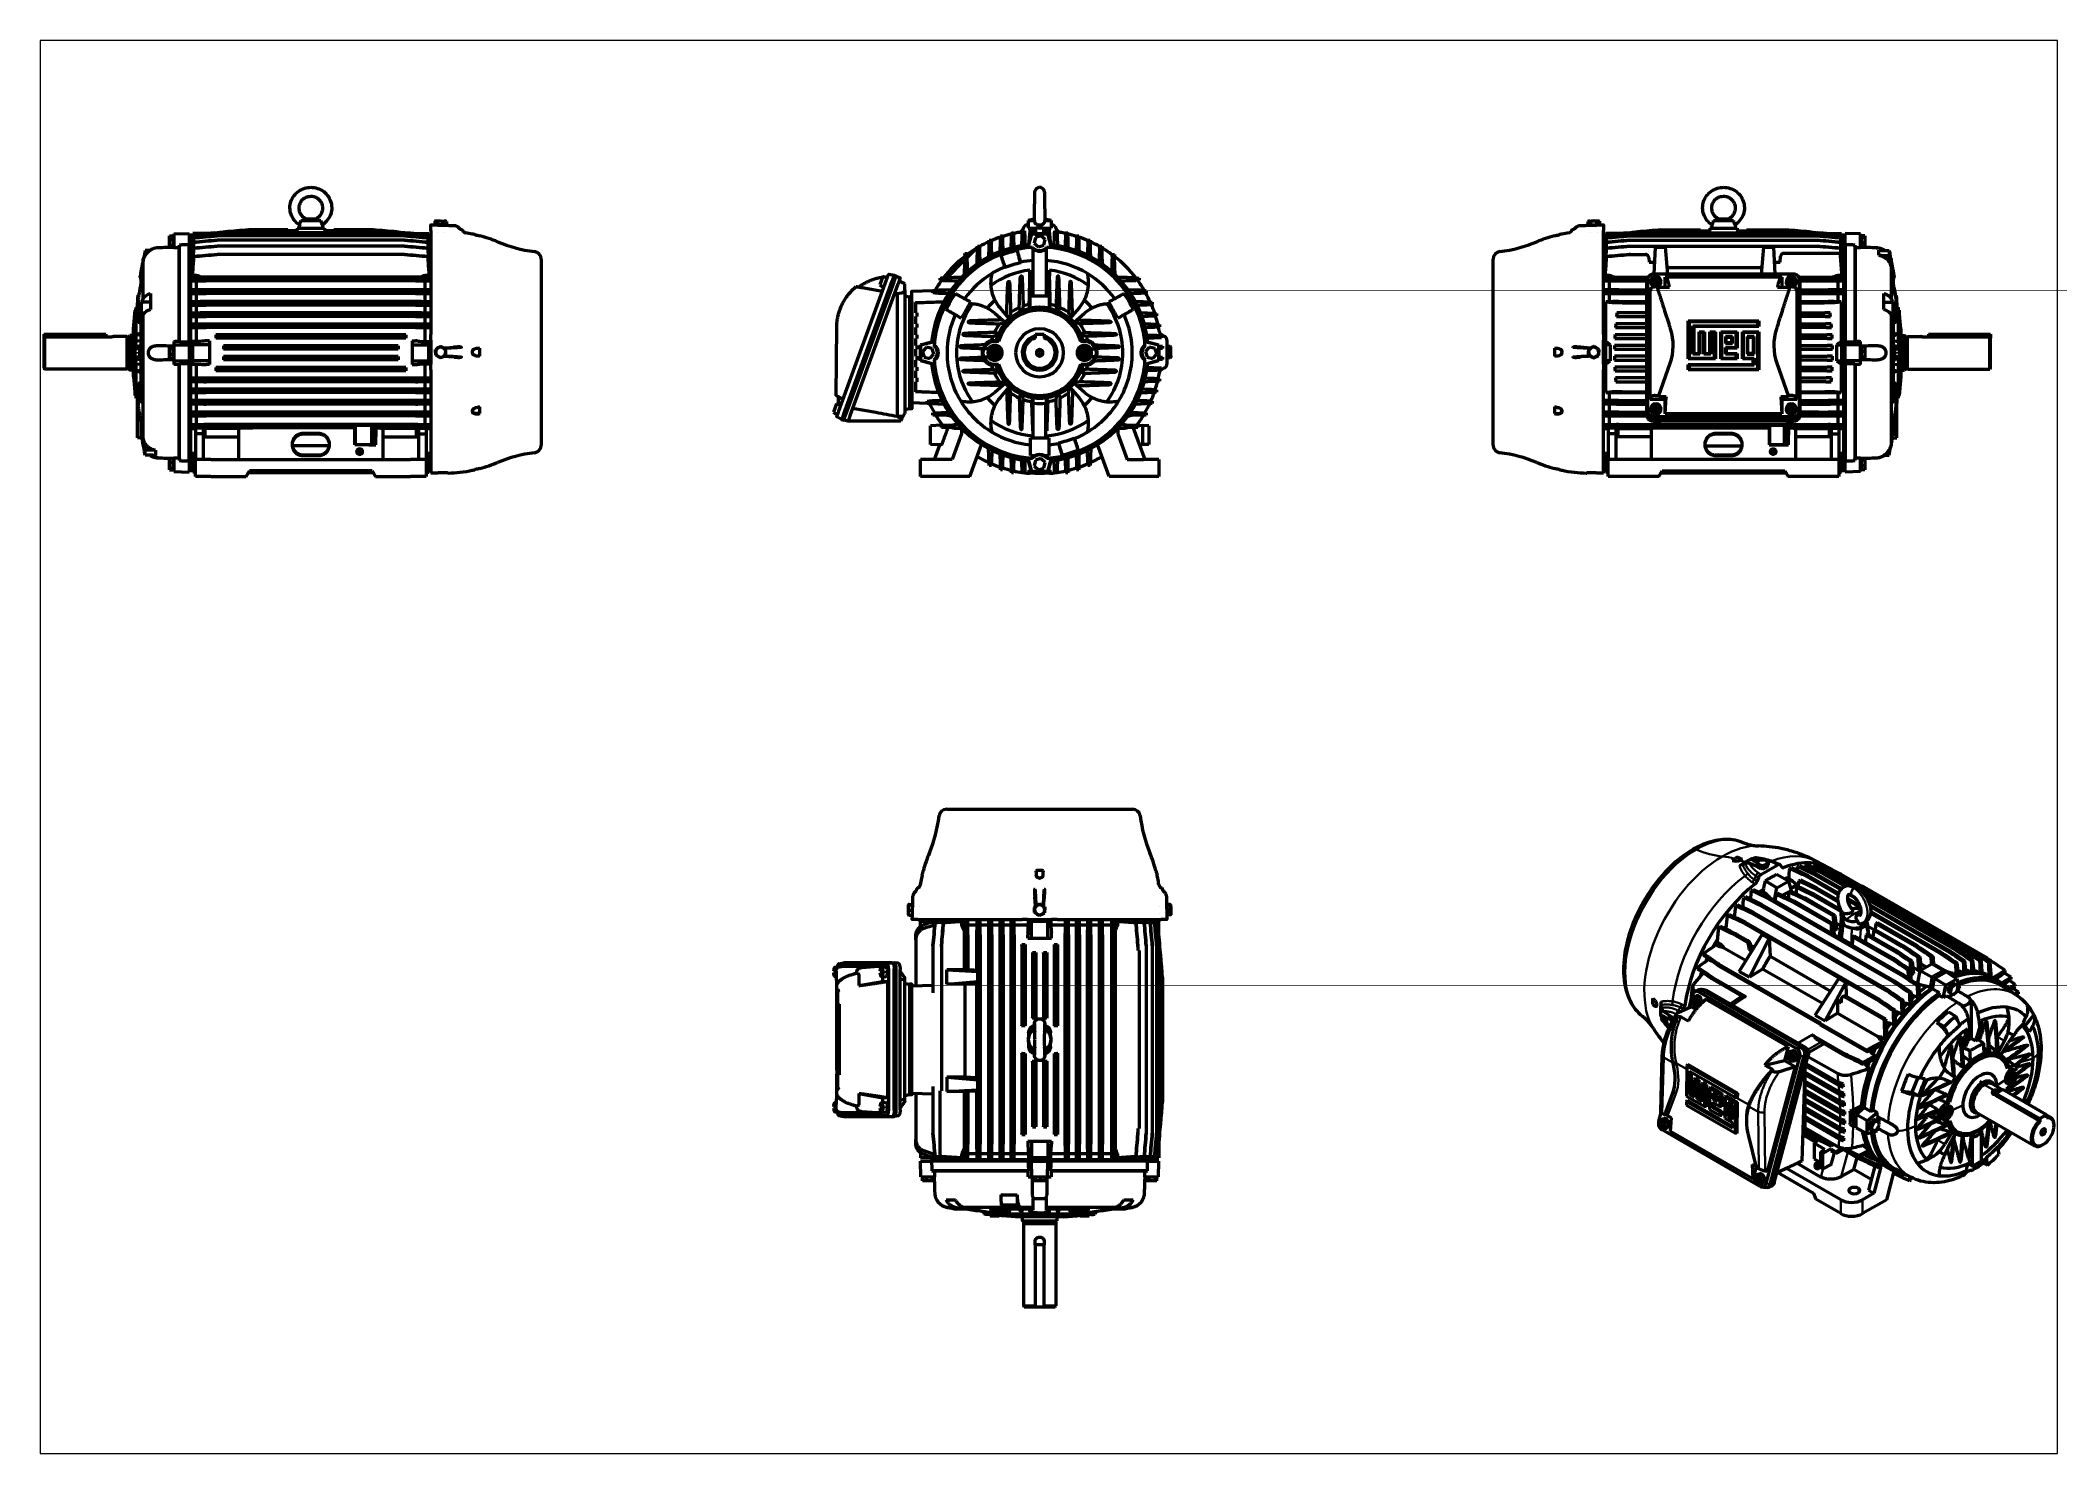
# Paper-space layout 'Layout1' of a CAD drawing. Header units: millimetres. Extents: x 29 to 262, y 20 to 183.
# The model-space entities are those that its viewports show. They can reach past a viewport. Long polylines and large blocks are cut down to what shows.
import ezdxf

# ---------------------------------------------------------------- set-up
doc = ezdxf.new("R2010")
doc.units = ezdxf.units.MM
doc.header["$LTSCALE"] = 10
doc.layers.add('Visible (ISO)', color=7, linetype='Continuous', lineweight=50)
doc.layers.add('Visible Narrow (ISO)', color=7, linetype='Continuous', lineweight=35)

msp = doc.modelspace()

# ---------------------------------------------------------------- linework, layer by layer
at = {"layer": 'Visible (ISO)'}
for p, q in [((1035, 2191), (1034.5, 2185.2)), ((1035.7, 2191), (1035, 2191)), ((1037.7, 2195.4), (1037.5, 2191)), ((1039.5, 2201), (1052.5, 2201)), ((1043.3, 2191), (1061.8, 2191)), ((1052.5, 2201), (1065.6, 2201)), ((1067.4, 2195.4), (1067.5, 2191)), ((1070, 2191), (1069.4, 2191)), ((1070, 2191), (1070.6, 2185.2)), ((1207.7, 2195.5), (1212.8, 2195.4)), ((1207.7, 2188.3), (1207.7, 2192.9)), ((1212.8, 2200.1), (1212.7, 2196)), ((1216.3, 2195.9), (1212.7, 2196)), ((1213.8, 2200.6), (1212.9, 2200.2)), ((1213.8, 2200.6), (1214.6, 2200.6)), ((1214.4, 2195.9), (1214.4, 2195.3)), ((1214.6, 2200.6), (1220.2, 2200.5)), ((1216.4, 2200), (1216.3, 2195.9)), ((1223.8, 2195.7), (1216.3, 2195.9)), ((1220.2, 2200.5), (1225.9, 2200.3)), ((1223.9, 2199.8), (1223.8, 2195.7)), ((1223.8, 2195.7), (1227.7, 2195.6)), ((1224.1, 2192.5), (1224.1, 2192.5)), ((1225.9, 2200.3), (1226.8, 2200.3)), ((1226, 2195.6), (1226, 2195)), ((1226.8, 2200.3), (1226.8, 2200.3)), ((1226.8, 2200.3), (1227.7, 2199.8)), ((1227.8, 2199.7), (1227.7, 2195.6)), ((1974.1, 2192.9), (1971.4, 2188.3)), ((1978.6, 2195.5), (1979.3, 2195.5)), ((1979.4, 2201), (1979.2, 2191)), ((1979.2, 2191), (1982.4, 2191)), ((1979.4, 2201), (1987.4, 2201)), ((1998.9, 2191), (1989.4, 2191)), ((1992.8, 2195.5), (1992.8, 2195.5)), ((1995.5, 2195.5), (1995.5, 2195.5)), ((2001, 2201), (2008.9, 2201)), ((2006, 2191), (2009.2, 2191)), ((2008.9, 2201), (2009.2, 2191)), ((2009.1, 2195.5), (2009.7, 2195.5)), ((2016.9, 2188.3), (2014.2, 2192.9)), ((2702.5, 2199.7), (2702.6, 2195.6)), ((2703.5, 2200.3), (2702.6, 2199.8)), ((2702.6, 2195.6), (2706.2, 2195.7)), ((2703.5, 2200.3), (2704.3, 2200.3)), ((2704.3, 2200.3), (2709.8, 2200.5)), ((2704.3, 2195.6), (2704.3, 2195)), ((2706.1, 2199.8), (2706.2, 2195.7)), ((2706.2, 2195.7), (2713.7, 2195.9)), ((2709.8, 2200.5), (2715.5, 2200.6)), ((2713.6, 2200), (2713.7, 2195.9)), ((2717.6, 2196), (2713.7, 2195.9)), ((2714.2, 2192.7), (2714.2, 2192.7)), ((2715.5, 2200.6), (2716.5, 2200.6)), ((2715.9, 2195.9), (2715.9, 2195.3)), ((2716.5, 2200.6), (2717.4, 2200.2)), ((2717.5, 2200.1), (2717.6, 2196)), ((2717.5, 2195.4), (2722.6, 2195.5)), ((2722.6, 2192.9), (2722.6, 2188.3)), ((2860.3, 2191), (2859.8, 2185.2)), ((2860.9, 2191), (2860.3, 2191)), ((2862.9, 2195.4), (2862.8, 2191)), ((2864.7, 2201), (2877.8, 2201)), ((2868.5, 2191), (2887, 2191)), ((2877.8, 2201), (2890.8, 2201)), ((2892.7, 2195.4), (2892.8, 2191)), ((2895.3, 2191), (2894.6, 2191)), ((2895.3, 2191), (2895.8, 2185.2)), ((847.4, 2164.1), (847.4, 2164.1)), ((870.1, 2181.5), (874.8, 2181.5)), ((870.1, 2176.4), (870.1, 2181.5)), ((870.1, 2176.4), (874.8, 2176.4)), ((870.1, 2169.1), (870.1, 2176.4)), ((870.1, 2169.1), (874.8, 2169.1)), ((870.1, 2166.9), (870.1, 2169.1)), ((870.1, 2166.9), (874.8, 2166.9)), ((874.8, 2176.4), (874.8, 2181.5)), ((874.8, 2180), (875.4, 2180)), ((874.8, 2169.1), (874.8, 2176.4)), ((874.8, 2166.9), (874.8, 2169.1)), ((874.8, 2168.4), (875.4, 2168.4)), ((875.4, 2183.7), (895.4, 2184.2)), ((875.4, 2183.7), (875.4, 2165.9)), ((882.6, 2045.2), (882.6, 2166.1)), ((882.9, 2044.3), (882.9, 2169.4)), ((895.4, 2184.2), (895.4, 2169.8)), ((895.4, 2044.5), (895.4, 2169.8)), ((897.4, 2037.4), (897.4, 2170.1)), ((899.6, 2170), (897.4, 2170)), ((899.6, 2170), (900, 2184.2)), ((899.6, 2170), (899.6, 2169.4)), ((899.6, 2169.4), (900.1, 2169.4)), ((899.8, 2166.3), (899.8, 2165.2)), ((899.8, 2165.2), (900.1, 2165.2)), ((919.3, 2184.2), (900, 2184.2)), ((1173.6, 2185.2), (931.5, 2185.2)), ((1173.6, 2181.3), (931.5, 2181.3)), ((1173.6, 2175.7), (931.5, 2175.7)), ((1173.5, 2167.9), (931.5, 2167.9)), ((1032.8, 2187.8), (961.8, 2187.8)), ((971.8, 2189), (971.8, 2189)), ((1022.7, 2189), (971.8, 2189)), ((1022.8, 2187.8), (1022.7, 2189)), ((1033.1, 2185.2), (1032.8, 2187.8)), ((1072.3, 2187.8), (1072, 2185.2)), ((1143.3, 2187.8), (1072.3, 2187.8)), ((1082.4, 2189), (1082.3, 2187.8)), ((1133.3, 2189), (1082.4, 2189)), ((1185.8, 2184.2), (1205.1, 2184.2)), ((1205.5, 2169.4), (1205, 2169.4)), ((1205, 2165.2), (1205.3, 2165.2)), ((1205.5, 2170), (1205.1, 2184.2)), ((1205.3, 2165.2), (1205.3, 2166.3)), ((1205.5, 2169.4), (1205.5, 2170)), ((1205.5, 2170), (1207.7, 2170)), ((1207.7, 2185.8), (1207.7, 2057.4)), ((1215.9, 2185.6), (1215.9, 2185.6)), ((1223.9, 2185.6), (1223.9, 2185.6)), ((1261.2, 2183.6), (1261.2, 2183.6)), ((1900.6, 2153.5), (1913.7, 2166.6)), ((1979.3, 2165.9), (1984.1, 2183.7)), ((1979.8, 2169.8), (1983.7, 2184.2)), ((1983.7, 2184.2), (2004.7, 2184.2)), ((1984.1, 2183.7), (1983.7, 2184.2)), ((1984.1, 2183.7), (2004.3, 2183.7)), ((1988.7, 2179.3), (1987, 2172)), ((1987, 2172), (1992.5, 2166.9)), ((1995.8, 2181.5), (1988.7, 2179.3)), ((1992.5, 2166.9), (1999.7, 2169.1)), ((2001.3, 2176.4), (1995.8, 2181.5)), ((1999.7, 2169.1), (2001.3, 2176.4)), ((2004.3, 2183.7), (2004.7, 2184.2)), ((2004.3, 2183.7), (2009, 2165.9)), ((2004.7, 2184.2), (2008.5, 2169.8)), ((2669.1, 2183.6), (2669.1, 2183.6)), ((2706.4, 2185.6), (2706.4, 2185.6)), ((2714.4, 2185.6), (2714.4, 2185.6)), ((2722.6, 2057.4), (2722.6, 2185.8)), ((2722.6, 2170), (2724.8, 2170)), ((2724.8, 2170), (2725.2, 2184.2)), ((2724.8, 2170), (2724.8, 2169.4)), ((2725.3, 2169.4), (2724.8, 2169.4)), ((2725, 2166.3), (2725, 2165.2)), ((2725, 2165.2), (2725.3, 2165.2)), ((2744.5, 2184.2), (2725.2, 2184.2)), ((2756.7, 2185.2), (2998.8, 2185.2)), ((2756.7, 2181.3), (2998.8, 2181.3)), ((2756.8, 2175.7), (2998.8, 2175.7)), ((2756.8, 2167.9), (2998.8, 2167.9)), ((2787, 2187.8), (2858.1, 2187.8)), ((2788, 2131.9), (2789.8, 2166.6)), ((2789.8, 2166.6), (2802.8, 2166.6)), ((2797, 2189), (2847.9, 2189)), ((2797, 2189), (2797, 2189)), ((2805.8, 2131.9), (2802.8, 2166.6)), ((2848.1, 2187.8), (2847.9, 2189)), ((2858.3, 2185.2), (2858.1, 2187.8)), ((2897.5, 2187.8), (2897.3, 2185.2)), ((2897.5, 2187.8), (2968.5, 2187.8)), ((2907.6, 2189), (2907.5, 2187.8)), ((2907.6, 2189), (2958.5, 2189)), ((2926.7, 2131.9), (2929.8, 2166.6)), ((2929.8, 2166.6), (2942.7, 2166.6)), ((2944.6, 2131.9), (2942.7, 2166.6)), ((3011, 2184.2), (3030.3, 2184.2)), ((3030.2, 2169.4), (3030.7, 2169.4)), ((3030.2, 2165.2), (3030.5, 2165.2)), ((3030.7, 2170), (3030.3, 2184.2)), ((3030.5, 2165.2), (3030.5, 2166.3)), ((3032.9, 2170), (3030.7, 2170)), ((3030.7, 2169.4), (3030.7, 2170)), ((3032.9, 2170.1), (3032.9, 2037.4)), ((3034.9, 2169.8), (3034.9, 2184.2)), ((3054.9, 2183.7), (3034.9, 2184.2)), ((3034.9, 2169.8), (3034.9, 2044.5)), ((3047.4, 2169.4), (3047.4, 2044.3)), ((3047.7, 2166.1), (3047.7, 2045.2)), ((3054.9, 2165.9), (3054.9, 2183.7)), ((3055.5, 2180), (3054.9, 2180)), ((3055.5, 2168.4), (3054.9, 2168.4)), ((3055.5, 2181.5), (3055.5, 2179.3)), ((3060.2, 2181.5), (3055.5, 2181.5)), ((3055.5, 2179.3), (3055.5, 2172)), ((3060.2, 2179.3), (3055.5, 2179.3)), ((3055.5, 2172), (3055.5, 2166.9)), ((3060.2, 2172), (3055.5, 2172)), ((3060.2, 2166.9), (3055.5, 2166.9)), ((3060.2, 2181.5), (3060.2, 2179.3)), ((3060.2, 2179.3), (3060.2, 2172)), ((3060.2, 2172), (3060.2, 2166.9)), ((3082.9, 2164.1), (3082.9, 2164.1)), ((835.8, 2132.5), (835.8, 2149.5)), ((899.8, 2162), (899.8, 2160.4)), ((899.8, 2160.4), (900.2, 2160.4)), ((899.8, 2155.9), (899.8, 2153.6)), ((899.8, 2153.6), (900.3, 2153.6)), ((899.8, 2147.2), (899.8, 2144.2)), ((899.8, 2144.2), (900.4, 2144.2)), ((1173.5, 2157.2), (931.6, 2157.2)), ((1204.6, 2144.2), (1205.3, 2144.2)), ((1204.8, 2153.6), (1205.3, 2153.6)), ((1204.9, 2160.4), (1205.3, 2160.4)), ((1205.3, 2160.4), (1205.3, 2162)), ((1205.3, 2153.6), (1205.3, 2155.9)), ((1205.3, 2144.2), (1205.3, 2147.2)), ((1350.2, 2151), (1350.2, 1911)), ((1874.1, 2127), (1897.3, 2150.3)), ((2580.1, 1911), (2580.1, 2151)), ((2725, 2162), (2725, 2160.4)), ((2725, 2160.4), (2725.4, 2160.4)), ((2725, 2155.9), (2725, 2153.6)), ((2725, 2153.6), (2725.5, 2153.6)), ((2725, 2147.2), (2725, 2144.2)), ((2725, 2144.2), (2725.7, 2144.2)), ((2757.7, 2157.2), (2776.9, 2157.2)), ((2781.1, 2153.4), (2781.8, 2147.2)), ((2781.8, 2147.2), (2788.8, 2147.2)), ((2805.1, 2140.4), (2927.5, 2140.4)), ((2943.8, 2147.2), (2950.8, 2147.2)), ((2950.8, 2147.2), (2951.6, 2154.9)), ((3028.7, 2158.7), (2955.8, 2158.7)), ((3029.9, 2144.2), (3030.5, 2144.2)), ((3030, 2153.6), (3030.5, 2153.6)), ((3030.1, 2160.4), (3030.5, 2160.4)), ((3030.5, 2160.4), (3030.5, 2162)), ((3030.5, 2153.6), (3030.5, 2155.9)), ((3030.5, 2144.2), (3030.5, 2147.2)), ((3078.4, 2156.2), (3078.4, 2162.7)), ((3091.8, 2162.3), (3091.8, 2156)), ((3094.5, 2149.5), (3094.5, 2147.4)), ((3094.5, 2141), (3094.5, 2132.5)), ((3094.7, 2140.2), (3094.7, 2146.5)), ((832, 2128.8), (832, 2129.2)), ((833.4, 2119.7), (833.4, 2136.9)), ((835.8, 2100.1), (835.8, 2132.5)), ((899.8, 2134.9), (899.8, 2130.6)), ((899.8, 2130.6), (904.9, 2130.6)), ((899.8, 2127.7), (899.8, 2123.1)), ((904.9, 2127.7), (899.8, 2127.7)), ((899.8, 2123.1), (904.9, 2123.1)), ((899.8, 2111.5), (899.8, 2107)), ((904.9, 2111.5), (899.8, 2111.5)), ((904.9, 2127.7), (904.9, 2130.6)), ((904.9, 2111.5), (904.9, 2123.1)), ((1193.1, 2127.8), (912, 2127.8)), ((1187.7, 2123), (917.4, 2123)), ((1187.7, 2111.6), (917.4, 2111.6)), ((937.5, 2123.9), (932.3, 2123.9)), ((937.5, 2126.8), (932.5, 2126.8)), ((937.5, 2126.8), (937.5, 2126.8)), ((1167.5, 2126.8), (937.5, 2126.8)), ((937.5, 2126.8), (937.5, 2124)), ((1167.5, 2124), (937.5, 2124)), ((937.5, 2124), (937.5, 2123.9)), ((1172.6, 2126.8), (1167.5, 2126.8)), ((1167.5, 2126.8), (1167.5, 2126.8)), ((1167.5, 2126.8), (1167.5, 2124)), ((1167.5, 2124), (1167.5, 2123.9)), ((1172.8, 2123.9), (1167.5, 2123.9)), ((1200.2, 2130.6), (1205.3, 2130.6)), ((1200.2, 2127.7), (1200.2, 2130.6)), ((1205.3, 2127.7), (1200.2, 2127.7)), ((1200.2, 2123.1), (1205.3, 2123.1)), ((1200.2, 2111.5), (1200.2, 2123.1)), ((1205.3, 2111.5), (1200.2, 2111.5)), ((1205.3, 2130.6), (1205.3, 2134.9)), ((1205.3, 2123.1), (1205.3, 2127.7)), ((1205.3, 2107), (1205.3, 2111.5)), ((1734.9, 1955.1), (1796.5, 2124.5)), ((1741, 1951.5), (1803.5, 2123.2)), ((1743.9, 1950.6), (1806.2, 2121.8)), ((1749.2, 1949.2), (1811.2, 2119.4)), ((1765, 2114.4), (1791.2, 2109.8)), ((1791.8, 2128.9), (1787.7, 2117.8)), ((1789.6, 2117), (1789.5, 2116.9)), ((1789.5, 2116.9), (1793.2, 2115.2)), ((1793.7, 2128.4), (1797.6, 2127.4)), ((1793.7, 2128.4), (1793.7, 2128.4)), ((1799.2, 2131.9), (1806.2, 2130.6)), ((1806.1, 2130.3), (1808.9, 2129.3)), ((1808.9, 2129.3), (1813.9, 2126.9)), ((1820.2, 2119.2), (1812.4, 2122.8)), ((1820.2, 2111.6), (1820.1, 2111.5)), ((1820.2, 2111.6), (1820.2, 2119.2)), ((1820.2, 2111.6), (1820.2, 1951.7)), ((2121.2, 2126.8), (2122.7, 2126.8)), ((2122.7, 2124), (2121.2, 2123.9)), ((2122.7, 2126.8), (2122.7, 2124)), ((2725, 2134.9), (2725, 2130.6)), ((2725, 2130.6), (2730.1, 2130.6)), ((2730.1, 2127.7), (2725, 2127.7)), ((2725, 2127.7), (2725, 2123.1)), ((2725, 2123.1), (2730.1, 2123.1)), ((2725, 2111.5), (2725, 2107)), ((2730.1, 2111.5), (2725, 2111.5)), ((2730.1, 2130.6), (2730.1, 2127.7)), ((2730.1, 2123.1), (2730.1, 2111.5)), ((2737.2, 2127.8), (2780.2, 2127.8)), ((2742.6, 2123), (2778.6, 2123)), ((2742.6, 2111.6), (2778.6, 2111.6)), ((2757.5, 2123.9), (2778.6, 2123.9)), ((2757.7, 2126.8), (2779.5, 2126.8)), ((2778.6, 1951.5), (2778.6, 2123.2)), ((2778.6, 2122.8), (2778.6, 1951.6)), ((2779.8, 1955.1), (2779.8, 2124.5)), ((2780.7, 2128.3), (2781.9, 2129.6)), ((2783.1, 2109.8), (2784.9, 2114.4)), ((2784.5, 2124.7), (2784, 2122.8)), ((2785.8, 2124.3), (2785.8, 2122.4)), ((2785.8, 2124.3), (2789.3, 2124.3)), ((2785.8, 2124.3), (2788.8, 2123.3)), ((2785.8, 2122.4), (2789.3, 2122.4)), ((2967.9, 2131.9), (2787.7, 2131.9)), ((2789.3, 2123.3), (2788.8, 2123.3)), ((2788.8, 2123.3), (2788.8, 2122.4)), ((2789.3, 2124.3), (2789.3, 2128.9)), ((2791.3, 2125), (2789.3, 2125)), ((2789.3, 2124.3), (2789.3, 2123.3)), ((2789.3, 2123.7), (2791.3, 2123.7)), ((2789.3, 2117.8), (2789.3, 2122.4)), ((2789.3, 2120.9), (2791.3, 2120.9)), ((2791.3, 2120.3), (2789.3, 2120.3)), ((2791.1, 2115.8), (2792, 2115.8)), ((2791.3, 2124.3), (2791.3, 2128.9)), ((2791.3, 2124.3), (2794.8, 2124.3)), ((2791.3, 2124.3), (2791.3, 2123.3)), ((2791.8, 2123.3), (2791.3, 2123.3)), ((2791.3, 2117.8), (2791.3, 2122.4)), ((2791.3, 2122.4), (2794.8, 2122.4)), ((2794.8, 2124.3), (2791.8, 2123.3)), ((2791.8, 2123.3), (2791.8, 2122.4)), ((2794.7, 2115.2), (2807.9, 2115.2)), ((2794.8, 2124.3), (2794.8, 2122.4)), ((2796.1, 2124.7), (2796.6, 2122.8)), ((2953, 2128.1), (2802.6, 2128.1)), ((2802.6, 2115.2), (2802.6, 2128.1)), ((2947.6, 2115.2), (2960.9, 2115.2)), ((2953, 2128.1), (2953, 2115.2)), ((2959.5, 2124.7), (2959, 2122.8)), ((2960.8, 2124.3), (2960.8, 2122.4)), ((2960.8, 2124.3), (2964.3, 2124.3)), ((2960.8, 2124.3), (2963.8, 2123.3)), ((2960.8, 2122.4), (2964.3, 2122.4)), ((2963.6, 2115.8), (2964.5, 2115.8)), ((2964.3, 2123.3), (2963.8, 2123.3)), ((2963.8, 2123.3), (2963.8, 2122.4)), ((2964.3, 2124.3), (2964.3, 2128.9)), ((2966.3, 2125), (2964.3, 2125)), ((2964.3, 2124.3), (2964.3, 2123.3)), ((2964.3, 2123.7), (2966.3, 2123.7)), ((2964.3, 2117.8), (2964.3, 2122.4)), ((2964.3, 2120.9), (2966.3, 2120.9)), ((2966.3, 2120.3), (2964.3, 2120.3)), ((2966.3, 2124.3), (2966.3, 2128.9)), ((2966.3, 2124.3), (2969.8, 2124.3)), ((2966.3, 2124.3), (2966.3, 2123.3)), ((2966.8, 2123.3), (2966.3, 2123.3)), ((2966.3, 2117.8), (2966.3, 2122.4)), ((2966.3, 2122.4), (2969.8, 2122.4)), ((2969.8, 2124.3), (2966.8, 2123.3)), ((2966.8, 2123.3), (2966.8, 2122.4)), ((2969.8, 2124.3), (2969.8, 2122.4)), ((2970.7, 2114.4), (2972.5, 2109.8)), ((2971.1, 2124.7), (2971.6, 2122.8)), ((2974.9, 2128.3), (2973.6, 2129.6)), ((2975.3, 2127.8), (3018.3, 2127.8)), ((2975.8, 1955.1), (2975.8, 2124.5)), ((3028.7, 2126.8), (2976.1, 2126.8)), ((3028.8, 2124), (2977, 2124)), ((2977, 1951.5), (2977, 2123.2)), ((2977, 2123), (3012.9, 2123)), ((2977, 2111.6), (3012.9, 2111.6)), ((3025.4, 2130.6), (3030.5, 2130.6)), ((3025.4, 2130.6), (3025.4, 2127.7)), ((3030.5, 2127.7), (3025.4, 2127.7)), ((3025.4, 2123.1), (3030.5, 2123.1)), ((3025.4, 2123.1), (3025.4, 2111.5)), ((3030.5, 2111.5), (3025.4, 2111.5)), ((3028.8, 2126.8), (3028.8, 2126.8)), ((3028.9, 2123.9), (3028.9, 2123.9)), ((3030.5, 2130.6), (3030.5, 2134.9)), ((3030.5, 2123.1), (3030.5, 2127.7)), ((3030.5, 2107), (3030.5, 2111.5)), ((3094.5, 2132.5), (3094.5, 2100.1)), ((3096.9, 2136.9), (3096.9, 2119.7)), ((3098.3, 2129.2), (3098.3, 2128.8)), ((823.4, 2061.2), (825.5, 2085.2)), ((825.5, 2085.2), (826.5, 2085.4)), ((825.5, 2044.9), (825.5, 2085.2)), ((826.5, 2085.4), (826.9, 2088.7)), ((826.5, 2045), (826.5, 2085.4)), ((826.9, 2088.7), (828.1, 2089)), ((826.9, 2045), (826.9, 2088.7)), ((828.1, 2087.7), (828.1, 2089)), ((830.5, 2104), (829.1, 2104)), ((829.4, 2098), (829.4, 2087.9)), ((829.4, 2081.3), (829.4, 2087.9)), ((833.4, 2030.2), (833.4, 2093.3)), ((845.4, 2095.6), (833.6, 2095.6)), ((833.6, 2093.5), (833.9, 2093.5)), ((845.4, 2106.9), (845.4, 2086.1)), ((899.8, 2107), (904.9, 2107)), ((899.8, 2096.2), (899.8, 2091.9)), ((904.9, 2096.2), (899.8, 2096.2)), ((899.8, 2091.9), (904.9, 2091.9)), ((904.9, 2096.2), (904.9, 2107)), ((904.9, 2081.6), (904.9, 2091.9)), ((1187.7, 2106.9), (917.4, 2106.9)), ((1187.7, 2096.3), (917.4, 2096.3)), ((1187.7, 2091.8), (917.4, 2091.8)), ((1173.7, 2107.7), (931.4, 2107.7)), ((1173.7, 2092.6), (931.4, 2092.6)), ((1173.5, 2110.6), (931.5, 2110.6)), ((1173.6, 2095.5), (931.5, 2095.5)), ((1200.2, 2107), (1205.3, 2107)), ((1200.2, 2096.2), (1200.2, 2107)), ((1205.3, 2096.2), (1200.2, 2096.2)), ((1200.2, 2091.9), (1205.3, 2091.9)), ((1200.2, 2081.6), (1200.2, 2091.9)), ((1205.3, 2091.9), (1205.3, 2096.2)), ((1807.1, 2108.1), (1810.2, 2106.4)), ((1815.7, 2107.2), (1810.2, 2106.4)), ((1810.2, 2106.4), (1810.2, 1947.8)), ((1820.2, 2103.7), (1826.2, 2102.6)), ((1829.2, 2102.6), (1826.2, 2102.6)), ((1826.2, 2089.3), (1826.2, 1971)), ((1829.2, 2109.7), (1856.4, 2110.6)), ((1829.2, 2096.3), (1829.2, 2099.7)), ((1829.2, 2089.3), (1829.2, 1971)), ((1954.9, 2074.5), (1943.1, 2088.2)), ((1981.9, 2104), (1981, 2104)), ((2007.3, 2104), (2006.4, 2104)), ((2045.3, 2088.2), (2033.4, 2074.5)), ((2725, 2107), (2730.1, 2107)), ((2725.9, 2044.6), (2725.9, 2096.2)), ((2730.1, 2096.2), (2725.9, 2096.2)), ((2730.1, 2107), (2730.1, 2096.2)), ((2742.6, 2106.9), (2778.6, 2106.9)), ((2742.6, 2096.3), (2778.6, 2096.3)), ((2748.7, 2094.9), (2778.6, 2094.9)), ((2756.6, 2107.7), (2778.6, 2107.7)), ((2756.8, 2110.6), (2778.6, 2110.6)), ((2783.1, 1969.7), (2783.1, 2109.8)), ((2972.5, 2109.8), (2972.5, 1969.7)), ((2977, 2110.6), (2998.8, 2110.6)), ((2977, 2107.7), (2998.9, 2107.7)), ((2977, 2106.9), (3012.9, 2106.9)), ((2977, 2096.3), (3012.9, 2096.3)), ((2977, 2094.9), (3006.9, 2094.9)), ((3025.4, 2107), (3030.5, 2107)), ((3025.4, 2107), (3025.4, 2096.2)), ((3029.7, 2096.2), (3025.4, 2096.2)), ((3029.7, 2096.2), (3029.7, 2044.6)), ((3084.9, 2086.1), (3084.9, 2106.9)), ((3084.9, 2095.6), (3096.7, 2095.6)), ((3096.4, 2093.5), (3096.7, 2093.5)), ((3096.9, 2093.3), (3096.9, 2030.2)), ((3101.3, 2104), (3099.8, 2104)), ((3100.9, 2087.9), (3100.9, 2098)), ((3100.9, 2087.9), (3100.9, 2081.3)), ((3102.3, 2089), (3102.3, 2087.7)), ((3103.4, 2088.7), (3102.3, 2089)), ((3103.4, 2088.7), (3103.4, 2045)), ((3103.9, 2085.4), (3103.4, 2088.7)), ((3103.9, 2085.4), (3103.9, 2045)), ((3104.8, 2085.2), (3103.9, 2085.4)), ((3104.8, 2085.2), (3104.8, 2044.9)), ((3106.9, 2061.2), (3104.8, 2085.2)), ((823.4, 2030.2), (823.4, 2061.2)), ((829.4, 2069.4), (829.4, 2081.3)), ((835.8, 2030.2), (835.8, 2079.3)), ((899.8, 2081.6), (899.8, 2077.3)), ((904.9, 2081.6), (899.8, 2081.6)), ((899.8, 2077.3), (904.9, 2077.3)), ((899.8, 2067.3), (899.8, 2063.1)), ((904.9, 2067.3), (899.8, 2067.3)), ((899.8, 2063.1), (904.9, 2063.1)), ((904.9, 2067.3), (904.9, 2077.3)), ((904.9, 2044.6), (904.9, 2063.1)), ((1187.7, 2081.7), (917.4, 2081.7)), ((1187.7, 2077.2), (917.4, 2077.2)), ((1187.7, 2067.4), (917.4, 2067.4)), ((1187.7, 2063), (917.4, 2063)), ((1173.7, 2078), (931.4, 2078)), ((1173.6, 2063.7), (931.4, 2063.7)), ((1173.6, 2080.9), (931.5, 2080.9)), ((1173.6, 2066.6), (931.5, 2066.6)), ((1205.3, 2081.6), (1200.2, 2081.6)), ((1200.2, 2077.3), (1205.3, 2077.3)), ((1200.2, 2067.3), (1200.2, 2077.3)), ((1205.3, 2067.3), (1200.2, 2067.3)), ((1200.2, 2063.1), (1205.3, 2063.1)), ((1200.2, 2044.6), (1200.2, 2063.1)), ((1205.3, 2077.3), (1205.3, 2081.6)), ((1205.3, 2063.1), (1205.3, 2067.3)), ((1731.3, 1974.9), (1732.1, 2063.8)), ((1936.2, 2081.3), (1949.9, 2069.4)), ((2038.4, 2069.4), (2052.2, 2081.3)), ((2745, 2062.7), (2778.6, 2062.7)), ((2778.6, 2067.7), (2745.4, 2067.7)), ((2746.3, 2076.9), (2778.6, 2076.9)), ((2778.6, 2081.9), (2746.9, 2081.9)), ((2808.9, 2062.8), (2808.6, 2063.8)), ((2809.5, 2061), (2808.9, 2062.8)), ((2832.1, 2071.4), (2923.5, 2071.4)), ((2832.1, 2071.4), (2833.2, 2070.3)), ((2832.3, 2022.2), (2832.3, 2063.7)), ((2922.3, 2070.3), (2833.2, 2070.3)), ((2833.2, 2070.3), (2833.2, 2023.2)), ((2838.3, 2065.2), (2922.3, 2065.2)), ((2839.3, 2064.2), (2838.3, 2065.2)), ((2838.3, 2028.3), (2838.3, 2065.2)), ((2923.3, 2064.2), (2839.3, 2064.2)), ((2839.3, 2063.7), (2839.3, 2029.2)), ((2923.5, 2071.4), (2922.3, 2070.3)), ((2922.3, 2065.2), (2922.3, 2070.3)), ((2923.3, 2064.2), (2922.3, 2065.2)), ((2946.7, 2062.8), (2946.1, 2061)), ((2947, 2063.8), (2946.7, 2062.8)), ((2977, 2081.9), (3008.6, 2081.9)), ((3009.2, 2076.9), (2977, 2076.9)), ((2977, 2067.7), (3010.2, 2067.7)), ((3010.6, 2062.7), (2977, 2062.7)), ((3094.5, 2079.3), (3094.5, 2030.2)), ((3100.9, 2081.3), (3100.9, 2069.4)), ((3106.9, 2061.2), (3106.9, 2030.2)), ((707.5, 2054.2), (707.5, 2049.3)), ((707.5, 2054.2), (787.5, 2054.2)), ((707.5, 2049.3), (707.5, 2010.2)), ((708.5, 2050.3), (708.5, 2009.2)), ((787.5, 2050.3), (708.5, 2050.3)), ((787.5, 2054.2), (787.5, 2050.3)), ((791.5, 2050.3), (787.5, 2050.3)), ((815, 2051.2), (797.5, 2051.2)), ((815.8, 2051), (815, 2051.2)), ((815, 2051.2), (815, 2009.2)), ((817.5, 2051), (815.8, 2051)), ((815.8, 2051), (815.8, 2009.4)), ((817.5, 2051.7), (818.5, 2052.7)), ((817.5, 2051.7), (817.5, 2008.7)), ((823.4, 2052.7), (818.5, 2052.7)), ((818.5, 2052.7), (818.5, 2007.7)), ((825, 2036.2), (826.4, 2036.3)), ((825, 2036.2), (825, 2031.2)), ((832.4, 2045.5), (825.9, 2044.9)), ((831, 2035.2), (831, 2030.2)), ((832.6, 2035.2), (832.6, 2030.2)), ((870.1, 2037.4), (874.8, 2037.4)), ((870.1, 2035.7), (870.1, 2037.4)), ((870.1, 2035.7), (874.8, 2035.7)), ((870.1, 2028.5), (870.1, 2035.7)), ((874.8, 2035.7), (874.8, 2037.4)), ((874.8, 2036), (875.4, 2036)), ((874.8, 2028.5), (874.8, 2035.7)), ((875.4, 2045), (875.4, 2040.3)), ((875.4, 2040.3), (895.4, 2040.7)), ((875.4, 2040.3), (875.4, 2020.1)), ((895.4, 2044.5), (895.4, 2040.7)), ((895.4, 2040.7), (895.4, 2019.7)), ((897.4, 2037), (897.4, 2037.4)), ((897.4, 2037), (897.4, 2036.6)), ((899.6, 2036.6), (897.4, 2036.6)), ((897.4, 2023.7), (897.4, 2036.6)), ((899.6, 2044.6), (899.6, 2036.6)), ((904.9, 2044.6), (899.6, 2044.6)), ((921.5, 2040.7), (900, 2040.7)), ((921.5, 2045.5), (917.4, 2045.5)), ((921.5, 2045.5), (921.5, 2040.7)), ((921.5, 2040.7), (921.5, 2019.7)), ((929.9, 2053.4), (929.9, 2048.9)), ((1175.2, 2053.4), (929.9, 2053.4)), ((1175.2, 2048.9), (929.9, 2048.9)), ((939.9, 2039.4), (939.9, 2035)), ((1165.2, 2039.4), (939.9, 2039.4)), ((1165.2, 2035), (939.9, 2035)), ((1143.3, 2052.6), (961.8, 2052.6)), ((1143.3, 2049.7), (961.8, 2049.7)), ((1133.3, 2038.6), (971.8, 2038.6)), ((1133.3, 2035.7), (971.8, 2035.7)), ((1165.2, 2039.4), (1165.2, 2035)), ((1175.2, 2053.4), (1175.2, 2048.9)), ((1183.5, 2045.5), (1187.7, 2045.5)), ((1183.5, 2045.5), (1183.5, 2040.7)), ((1183.5, 2040.7), (1205.1, 2040.7)), ((1183.5, 2040.7), (1183.5, 2019.7)), ((1200.2, 2044.6), (1205.5, 2044.6)), ((1205.5, 2036.6), (1205.5, 2044.6)), ((1205.5, 2036.6), (1207.7, 2036.6)), ((1207.7, 2051.1), (1207.7, 2053.8)), ((1207.7, 2046.6), (1207.7, 2015.5)), ((1219.9, 2038.5), (1213.5, 2034.5)), ((1213.5, 2034.5), (1213.9, 2027)), ((1213.6, 2034.5), (1213.5, 2034.5)), ((1220, 2038.5), (1219.9, 2038.5)), ((1224.5, 2036.2), (1236.8, 2037.3)), ((1835.8, 2053.1), (1835.8, 2053.1)), ((1840.2, 2040.7), (1854.6, 2044.5)), ((1840.2, 2019.7), (1840.2, 2040.7)), ((1840.7, 2040.3), (1840.2, 2040.7)), ((1840.7, 2040.3), (1858.5, 2045)), ((1840.7, 2020.1), (1840.7, 2040.3)), ((1847.9, 2037.4), (1842.9, 2031.8)), ((1855.3, 2035.7), (1847.9, 2037.4)), ((1857.5, 2028.5), (1855.3, 2035.7)), ((1935.2, 2034.7), (1935.2, 2031.2)), ((1937.2, 2034.7), (1935.2, 2034.7)), ((1937.2, 2034.7), (1937.2, 2031.2)), ((1988.2, 2054.2), (2000.2, 2054.2)), ((1988.2, 2054.2), (1988.2, 2049.3)), ((2000.2, 2054.2), (2000.2, 2049.3)), ((2051.2, 2031.2), (2051.2, 2034.7)), ((2051.2, 2034.7), (2053.2, 2034.7)), ((2053.2, 2031.2), (2053.2, 2034.7)), ((2129.9, 2045), (2147.6, 2040.3)), ((2135.9, 2037.4), (2130.9, 2031.8)), ((2133.7, 2044.5), (2148.2, 2040.7)), ((2143.3, 2035.7), (2135.9, 2037.4)), ((2145.5, 2028.5), (2143.3, 2035.7)), ((2147.6, 2040.3), (2148.2, 2040.7)), ((2147.6, 2040.3), (2147.6, 2020.1)), ((2148.2, 2040.7), (2148.2, 2019.7)), ((2156, 2051.1), (2151.4, 2053.8)), ((2158.6, 2046.6), (2158.6, 2015.5)), ((2158.9, 2036.8), (2158.6, 2036.8)), ((2158.8, 2036.8), (2158.9, 2038.5)), ((2158.9, 2038.5), (2159.1, 2034.5)), ((2163, 2038.5), (2158.9, 2038.5)), ((2159.1, 2034.5), (2159.1, 2027)), ((2163.2, 2034.5), (2159.1, 2034.5)), ((2163.6, 2037.5), (2163, 2038.5)), ((2705.7, 2036.2), (2693.5, 2037.3)), ((2710.5, 2038.5), (2710.6, 2038.5)), ((2710.6, 2038.5), (2716.9, 2034.3)), ((2716.9, 2034.3), (2716.3, 2026.8)), ((2716.7, 2034.3), (2716.9, 2034.3)), ((2722.6, 2053.8), (2722.6, 2051.1)), ((2722.6, 2015.5), (2722.6, 2046.6)), ((2724.8, 2036.6), (2722.6, 2036.6)), ((2724.8, 2044.6), (2724.8, 2036.6)), ((2724.8, 2044.6), (2725.9, 2044.6)), ((2731.8, 2040.7), (2725.2, 2040.7)), ((2743.7, 2034.7), (2778.6, 2034.7)), ((2778.6, 2039.7), (2743.8, 2039.7)), ((2744.1, 2048.6), (2778.6, 2048.6)), ((2778.6, 2053.6), (2744.3, 2053.6)), ((2846.3, 2029.2), (2846.3, 2057.2)), ((2846.3, 2057.2), (2853.3, 2057.2)), ((2846.3, 2057.2), (2847.2, 2056.3)), ((2847.2, 2056.3), (2847.2, 2028.3)), ((2852.3, 2056.3), (2847.2, 2056.3)), ((2853.3, 2057.2), (2852.3, 2056.3)), ((2852.3, 2028.3), (2852.3, 2056.3)), ((2853.3, 2057.2), (2853.3, 2029.2)), ((2860.3, 2029.2), (2860.3, 2057.2)), ((2860.3, 2057.2), (2867.3, 2057.2)), ((2860.3, 2057.2), (2861.2, 2056.3)), ((2861.2, 2056.3), (2861.2, 2028.3)), ((2866.3, 2056.3), (2861.2, 2056.3)), ((2867.3, 2057.2), (2866.3, 2056.3)), ((2866.3, 2023.2), (2866.3, 2056.3)), ((2867.3, 2057.2), (2867.3, 2022.2)), ((2874.3, 2022.2), (2874.3, 2057.2)), ((2874.3, 2057.2), (2895.3, 2057.2)), ((2874.3, 2057.2), (2875.2, 2056.3)), ((2875.2, 2056.3), (2875.2, 2023.2)), ((2894.3, 2056.3), (2875.2, 2056.3)), ((2881.3, 2050.2), (2880.3, 2051.2)), ((2889.2, 2051.2), (2880.3, 2051.2)), ((2880.3, 2051.2), (2880.3, 2042.3)), ((2881.3, 2043.2), (2880.3, 2042.3)), ((2880.3, 2042.3), (2889.2, 2042.3)), ((2880.3, 2037.2), (2894.3, 2037.2)), ((2881.3, 2036.2), (2880.3, 2037.2)), ((2880.3, 2028.3), (2880.3, 2037.2)), ((2881.3, 2050.2), (2888.3, 2050.2)), ((2881.3, 2043.2), (2881.3, 2050.2)), ((2888.3, 2043.2), (2881.3, 2043.2)), ((2895.3, 2036.2), (2881.3, 2036.2)), ((2881.3, 2036.2), (2881.3, 2029.2)), ((2888.3, 2050.2), (2889.2, 2051.2)), ((2888.3, 2050.2), (2888.3, 2043.2)), ((2888.3, 2043.2), (2889.2, 2042.3)), ((2889.2, 2042.3), (2889.2, 2051.2)), ((2895.3, 2057.2), (2894.3, 2056.3)), ((2894.3, 2037.2), (2894.3, 2056.3)), ((2895.3, 2036.2), (2894.3, 2037.2)), ((2895.3, 2057.2), (2895.3, 2036.2)), ((2902.3, 2022.2), (2902.3, 2057.2)), ((2902.3, 2057.2), (2923.3, 2057.2)), ((2902.3, 2057.2), (2903.2, 2056.3)), ((2903.2, 2056.3), (2903.2, 2023.2)), ((2922.3, 2056.3), (2903.2, 2056.3)), ((2909.3, 2050.2), (2908.3, 2051.2)), ((2908.3, 2051.2), (2908.3, 2028.3)), ((2917.2, 2051.2), (2908.3, 2051.2)), ((2909.3, 2029.2), (2909.3, 2050.2)), ((2909.3, 2050.2), (2916.3, 2050.2)), ((2916.3, 2050.2), (2917.2, 2051.2)), ((2916.3, 2050.2), (2916.3, 2029.2)), ((2917.2, 2028.3), (2917.2, 2051.2)), ((2923.3, 2057.2), (2922.3, 2056.3)), ((2922.3, 2009.2), (2922.3, 2056.3)), ((2923.3, 2057.2), (2923.3, 2008.2)), ((2977, 2053.6), (3011.2, 2053.6)), ((3011.5, 2048.6), (2977, 2048.6)), ((2977, 2039.7), (3011.8, 2039.7)), ((2977, 2034.7), (3011.9, 2034.7)), ((3023.8, 2040.7), (3030.3, 2040.7)), ((3030.7, 2044.6), (3029.7, 2044.6)), ((3030.7, 2036.6), (3030.7, 2044.6)), ((3030.7, 2036.6), (3032.9, 2036.6)), ((3032.9, 2037.4), (3032.9, 2037)), ((3032.9, 2036.6), (3032.9, 2037)), ((3032.9, 2036.6), (3032.9, 2030.2)), ((3034.9, 2040.7), (3034.9, 2044.5)), ((3034.9, 2019.7), (3034.9, 2040.7)), ((3054.9, 2040.3), (3034.9, 2040.7)), ((3054.9, 2040.3), (3054.9, 2045)), ((3054.9, 2020.1), (3054.9, 2040.3)), ((3055.5, 2036), (3054.9, 2036)), ((3055.5, 2037.4), (3055.5, 2031.8)), ((3060.2, 2037.4), (3055.5, 2037.4)), ((3060.2, 2037.4), (3060.2, 2031.8)), ((3097.7, 2025.2), (3097.7, 2035.2)), ((3097.9, 2045.5), (3104.4, 2044.9)), ((3099.3, 2030.2), (3099.3, 2035.2)), ((3105.3, 2036.2), (3103.9, 2036.3)), ((3105.3, 2031.2), (3105.3, 2036.2)), ((3106.9, 2052.7), (3111.8, 2052.7)), ((3111.8, 2007.7), (3111.8, 2052.7)), ((3112.8, 2051.7), (3111.8, 2052.7)), ((3112.8, 2008.7), (3112.8, 2051.7)), ((3112.8, 2051), (3114.5, 2051)), ((3114.5, 2051), (3115.3, 2051.2)), ((3114.5, 2009.4), (3114.5, 2051)), ((3115.3, 2009.2), (3115.3, 2051.2)), ((3115.3, 2051.2), (3132.8, 2051.2)), ((3142.8, 2050.3), (3138.8, 2050.3)), ((3142.8, 2054.2), (3142.8, 2050.3)), ((3142.8, 2054.2), (3222.8, 2054.2)), ((3221.8, 2050.3), (3142.8, 2050.3)), ((3221.8, 2009.2), (3221.8, 2050.3)), ((3222.8, 2054.2), (3222.8, 2049.3)), ((3222.8, 2010.2), (3222.8, 2049.3)), ((707.5, 2010.2), (708.5, 2009.2)), ((815, 2009.2), (708.5, 2009.2)), ((815.8, 2009.4), (815, 2009.2)), ((817.5, 2009.4), (815.8, 2009.4)), ((817.5, 2008.7), (818.5, 2007.7)), ((823.4, 2007.7), (818.5, 2007.7)), ((823.4, 1999.2), (823.4, 2030.2)), ((825, 2029.2), (825, 2024.2)), ((825, 2024.2), (826.4, 2024.1)), ((825.5, 1975.2), (825.5, 2015.5)), ((832.4, 2014.9), (825.9, 2015.5)), ((826.5, 1974.9), (826.5, 2015.4)), ((826.9, 1971.7), (826.9, 2015.4)), ((827, 2031.2), (827, 2030.2)), ((827, 2030.2), (827, 2029.2)), ((831, 2030.2), (831, 2025.2)), ((832.6, 2030.2), (832.6, 2025.2)), ((833.4, 1967), (833.4, 2030.2)), ((835.8, 1968.3), (835.8, 2030.2)), ((870.1, 2028.5), (874.8, 2028.5)), ((870.1, 2023), (870.1, 2028.5)), ((870.1, 2023), (874.8, 2023)), ((874.8, 2023), (874.8, 2028.5)), ((874.8, 2024.4), (875.4, 2024.4)), ((875.4, 2020.1), (875.4, 2015.3)), ((875.4, 2020.1), (895.4, 2019.7)), ((882.6, 1894.3), (882.6, 2015.2)), ((882.9, 1890.9), (882.9, 2016.1)), ((895.4, 2019.7), (895.4, 2015.8)), ((895.4, 1890.6), (895.4, 2015.8)), ((897.4, 2023.7), (897.4, 2023.4)), ((899.6, 2023.7), (897.4, 2023.7)), ((897.4, 2023), (897.4, 2023.4)), ((897.4, 1890.2), (897.4, 2023)), ((899.6, 2023.7), (899.6, 2015.7)), ((899.6, 2015.7), (904.9, 2015.7)), ((921.5, 2019.7), (900, 2019.7)), ((904.9, 1997.3), (904.9, 2015.7)), ((921.5, 2014.9), (917.4, 2014.9)), ((921.5, 2019.7), (921.5, 2014.9)), ((929.9, 2011.4), (929.9, 2007)), ((1175.2, 2011.4), (929.9, 2011.4)), ((1175.2, 2007), (929.9, 2007)), ((939.9, 2025.4), (939.9, 2021)), ((1165.2, 2025.4), (939.9, 2025.4)), ((1165.2, 2021), (939.9, 2021)), ((1143.3, 2010.7), (961.8, 2010.7)), ((1143.3, 2007.8), (961.8, 2007.8)), ((1133.3, 2024.6), (971.8, 2024.6)), ((1133.3, 2021.7), (971.8, 2021.7)), ((1165.2, 2025.4), (1165.2, 2021)), ((1175.2, 2011.4), (1175.2, 2007)), ((1183.5, 2019.7), (1205.1, 2019.7)), ((1183.5, 2019.7), (1183.5, 2014.9)), ((1183.5, 2014.9), (1187.7, 2014.9)), ((1205.5, 2015.7), (1200.2, 2015.7)), ((1200.2, 1997.3), (1200.2, 2015.7)), ((1205.5, 2015.7), (1205.5, 2023.7)), ((1205.5, 2023.7), (1207.7, 2023.7)), ((1207.7, 2008.3), (1207.7, 2011)), ((1220.6, 2023.5), (1213.9, 2027)), ((1214, 2027), (1213.9, 2027)), ((1220.7, 2023.5), (1220.6, 2023.5)), ((1224.4, 2025.9), (1236.8, 2024.8)), ((1261.2, 2031.3), (1261.2, 2030.8)), ((1835.8, 2009), (1835.8, 2009)), ((1840.7, 2020.1), (1840.2, 2019.7)), ((1854.6, 2015.8), (1840.2, 2019.7)), ((1858.5, 2015.3), (1840.7, 2020.1)), ((1842.9, 2031.8), (1845.1, 2024.7)), ((1845.1, 2024.7), (1852.4, 2023)), ((1852.4, 2023), (1857.5, 2028.5)), ((1930.3, 2031.2), (1935.2, 2031.2)), ((1930.3, 2029.2), (1935.2, 2029.2)), ((1933.7, 2029.2), (1933.7, 2031.2)), ((1934.7, 2031.2), (1934.7, 2029.2)), ((1937.2, 2031.7), (1935.2, 2031.7)), ((1935.2, 2029.2), (1935.2, 2025.7)), ((1937.2, 2028.7), (1935.2, 2028.7)), ((1937.2, 2025.7), (1935.2, 2025.7)), ((1937.2, 2031.2), (1942.1, 2031.2)), ((1937.2, 2029.2), (1942.1, 2029.2)), ((1937.2, 2029.2), (1937.2, 2025.7)), ((1937.7, 2031.2), (1937.7, 2029.2)), ((1938.7, 2029.2), (1938.7, 2031.2)), ((2051.2, 2031.2), (2046.3, 2031.2)), ((2051.2, 2029.2), (2046.3, 2029.2)), ((2049.7, 2031.2), (2049.7, 2029.2)), ((2050.7, 2029.2), (2050.7, 2031.2)), ((2051.2, 2031.7), (2053.2, 2031.7)), ((2051.2, 2025.7), (2051.2, 2029.2)), ((2051.2, 2028.7), (2053.2, 2028.7)), ((2051.2, 2025.7), (2053.2, 2025.7)), ((2058.1, 2031.2), (2053.2, 2031.2)), ((2058.1, 2029.2), (2053.2, 2029.2)), ((2053.2, 2025.7), (2053.2, 2029.2)), ((2053.7, 2029.2), (2053.7, 2031.2)), ((2054.7, 2031.2), (2054.7, 2029.2)), ((2147.6, 2020.1), (2129.9, 2015.3)), ((2130.9, 2031.8), (2133.1, 2024.7)), ((2133.1, 2024.7), (2140.4, 2023)), ((2148.2, 2019.7), (2133.7, 2015.8)), ((2140.4, 2023), (2145.5, 2028.5)), ((2147.6, 2020.1), (2148.2, 2019.7)), ((2151.8, 2008.5), (2156, 2011)), ((2158.9, 2025.2), (2158.6, 2025.2)), ((2158.8, 2025.2), (2158.9, 2023.5)), ((2158.9, 2023.5), (2159.1, 2027)), ((2163, 2023.5), (2158.9, 2023.5)), ((2163.2, 2027), (2159.1, 2027)), ((2163.6, 2024.6), (2163.2, 2023.9)), ((2669.1, 2030.8), (2669.1, 2031.3)), ((2706, 2025.9), (2693.5, 2024.8)), ((2709.5, 2023.6), (2709.6, 2023.6)), ((2709.6, 2023.6), (2716.3, 2026.8)), ((2716.2, 2026.8), (2716.3, 2026.8)), ((2722.6, 2023.7), (2724.8, 2023.7)), ((2722.6, 2011), (2722.6, 2008.3)), ((2724.8, 2023.7), (2724.8, 2015.7)), ((2725.9, 2015.7), (2724.8, 2015.7)), ((2731.8, 2019.7), (2725.2, 2019.7)), ((2725.9, 1978.8), (2725.9, 2015.7)), ((2778.6, 2025.7), (2743.7, 2025.7)), ((2743.8, 2020.7), (2778.6, 2020.7)), ((2778.6, 2011.7), (2744.1, 2011.7)), ((2794.2, 1974.9), (2808.9, 2016.6)), ((2832.3, 2022.2), (2833.2, 2023.2)), ((2867.3, 2022.2), (2832.3, 2022.2)), ((2832.3, 2008.2), (2832.3, 2015.2)), ((2832.3, 2015.2), (2916.3, 2015.2)), ((2832.3, 2015.2), (2833.2, 2014.3)), ((2832.3, 2008.2), (2833.2, 2009.2)), ((2923.3, 2008.2), (2832.3, 2008.2)), ((2833.2, 2023.2), (2866.3, 2023.2)), ((2833.2, 2014.3), (2833.2, 2009.2)), ((2917.2, 2014.3), (2833.2, 2014.3)), ((2833.2, 2009.2), (2922.3, 2009.2)), ((2839.3, 2029.2), (2838.3, 2028.3)), ((2847.2, 2028.3), (2838.3, 2028.3)), ((2839.3, 2029.2), (2846.3, 2029.2)), ((2846.3, 2029.2), (2847.2, 2028.3)), ((2853.3, 2029.2), (2852.3, 2028.3)), ((2861.2, 2028.3), (2852.3, 2028.3)), ((2853.3, 2029.2), (2860.3, 2029.2)), ((2860.3, 2029.2), (2861.2, 2028.3)), ((2867.3, 2022.2), (2866.3, 2023.2)), ((2874.3, 2022.2), (2875.2, 2023.2)), ((2895.3, 2022.2), (2874.3, 2022.2)), ((2875.2, 2023.2), (2894.3, 2023.2)), ((2881.3, 2029.2), (2880.3, 2028.3)), ((2894.3, 2028.3), (2880.3, 2028.3)), ((2881.3, 2029.2), (2895.3, 2029.2)), ((2895.3, 2029.2), (2894.3, 2028.3)), ((2894.3, 2023.2), (2894.3, 2028.3)), ((2895.3, 2022.2), (2894.3, 2023.2)), ((2895.3, 2029.2), (2895.3, 2022.2)), ((2902.3, 2022.2), (2903.2, 2023.2)), ((2916.3, 2022.2), (2902.3, 2022.2)), ((2903.2, 2023.2), (2917.2, 2023.2)), ((2909.3, 2029.2), (2908.3, 2028.3)), ((2908.3, 2028.3), (2917.2, 2028.3)), ((2916.3, 2029.2), (2909.3, 2029.2)), ((2916.3, 2029.2), (2917.2, 2028.3)), ((2916.3, 2022.2), (2917.2, 2023.2)), ((2916.3, 2015.2), (2916.3, 2022.2)), ((2916.3, 2015.2), (2917.2, 2014.3)), ((2917.2, 2023.2), (2917.2, 2014.3)), ((2923.3, 2008.2), (2922.3, 2009.2)), ((2946.7, 2016.6), (2961.3, 1974.9)), ((2977, 2025.7), (3011.9, 2025.7)), ((3011.8, 2020.7), (2977, 2020.7)), ((2977, 2011.7), (3011.5, 2011.7)), ((3023.8, 2019.7), (3030.3, 2019.7)), ((3029.7, 2015.7), (3029.7, 1978.8)), ((3029.7, 2015.7), (3030.7, 2015.7)), ((3030.7, 2015.7), (3030.7, 2023.7)), ((3032.9, 2023.7), (3030.7, 2023.7)), ((3032.9, 2030.2), (3032.9, 2023.7)), ((3032.9, 2023.4), (3032.9, 2023.7)), ((3032.9, 2023.4), (3032.9, 2023)), ((3032.9, 2023), (3032.9, 1890.2)), ((3054.9, 2020.1), (3034.9, 2019.7)), ((3034.9, 2015.8), (3034.9, 2019.7)), ((3034.9, 2015.8), (3034.9, 1890.6)), ((3047.4, 2016.1), (3047.4, 1890.9)), ((3047.7, 2015.2), (3047.7, 1894.3)), ((3055.5, 2024.4), (3054.9, 2024.4)), ((3054.9, 2015.3), (3054.9, 2020.1)), ((3055.5, 2031.8), (3055.5, 2024.7)), ((3060.2, 2031.8), (3055.5, 2031.8)), ((3055.5, 2024.7), (3055.5, 2023)), ((3060.2, 2024.7), (3055.5, 2024.7)), ((3060.2, 2023), (3055.5, 2023)), ((3060.2, 2031.8), (3060.2, 2024.7)), ((3060.2, 2024.7), (3060.2, 2023)), ((3094.5, 2030.2), (3094.5, 1968.3)), ((3096.9, 2030.2), (3096.9, 1967)), ((3097.9, 2014.9), (3104.4, 2015.5)), ((3099.3, 2025.2), (3099.3, 2030.2)), ((3103.3, 2030.2), (3103.3, 2031.2)), ((3103.3, 2029.2), (3103.3, 2030.2)), ((3103.4, 2015.4), (3103.4, 1971.7)), ((3105.3, 2024.2), (3103.9, 2024.1)), ((3103.9, 2015.4), (3103.9, 1974.9)), ((3104.8, 2015.5), (3104.8, 1975.2)), ((3105.3, 2024.2), (3105.3, 2029.2)), ((3106.9, 2030.2), (3106.9, 1999.2)), ((3106.9, 2007.7), (3111.8, 2007.7)), ((3112.8, 2008.7), (3111.8, 2007.7)), ((3112.8, 2009.4), (3114.5, 2009.4)), ((3114.5, 2009.4), (3115.3, 2009.2)), ((3115.3, 2009.2), (3221.8, 2009.2)), ((3222.8, 2010.2), (3221.8, 2009.2)), ((823.4, 1999.2), (825.5, 1975.2)), ((829.4, 1979.1), (829.4, 1990.9)), ((899.8, 1997.3), (899.8, 1993)), ((904.9, 1997.3), (899.8, 1997.3)), ((899.8, 1993), (904.9, 1993)), ((899.8, 1983.1), (899.8, 1978.8)), ((904.9, 1983.1), (899.8, 1983.1)), ((904.9, 1983.1), (904.9, 1993)), ((1187.7, 1997.4), (917.4, 1997.4)), ((1187.7, 1992.9), (917.4, 1992.9)), ((1187.7, 1983.2), (917.4, 1983.2)), ((1173.6, 1996.6), (931.4, 1996.6)), ((1173.7, 1982.4), (931.4, 1982.4)), ((1173.6, 1993.7), (931.5, 1993.7)), ((1205.3, 1997.3), (1200.2, 1997.3)), ((1200.2, 1993), (1205.3, 1993)), ((1200.2, 1983.1), (1200.2, 1993)), ((1205.3, 1983.1), (1200.2, 1983.1)), ((1205.3, 1993), (1205.3, 1997.3)), ((1205.3, 1978.8), (1205.3, 1983.1)), ((1207.7, 2004.7), (1207.7, 1874.7)), ((1949.9, 1990.9), (1936.2, 1979.1)), ((1943.1, 1972.2), (1954.9, 1985.9)), ((2033.4, 1985.9), (2045.3, 1972.2)), ((2052.2, 1979.1), (2038.4, 1990.9)), ((2722.6, 1874.7), (2722.6, 2004.7)), ((2744.3, 2006.7), (2778.6, 2006.7)), ((2778.6, 1997.7), (2745, 1997.7)), ((2745.4, 1992.7), (2778.6, 1992.7)), ((3011.2, 2006.7), (2977, 2006.7)), ((2977, 1997.7), (3010.6, 1997.7)), ((3010.2, 1992.7), (2977, 1992.7)), ((3100.9, 1990.9), (3100.9, 1979.1)), ((3106.9, 1999.2), (3104.8, 1975.2)), ((825.5, 1975.2), (826.5, 1974.9)), ((826.5, 1974.9), (826.9, 1971.7)), ((826.9, 1971.7), (828.1, 1971.4)), ((828.1, 1971.4), (828.1, 1972)), ((828.4, 1920.2), (828.4, 1965)), ((829.4, 1972.4), (829.4, 1979.1)), ((829.4, 1972.4), (829.4, 1962.3)), ((835.8, 1927.8), (835.8, 1968.3)), ((899.8, 1978.8), (904.9, 1978.8)), ((899.8, 1968.5), (899.8, 1964.1)), ((904.9, 1968.5), (899.8, 1968.5)), ((899.8, 1964.1), (904.9, 1964.1)), ((904.9, 1968.5), (904.9, 1978.8)), ((904.9, 1953.4), (904.9, 1964.1)), ((1187.7, 1978.7), (917.4, 1978.7)), ((1187.7, 1968.6), (917.4, 1968.6)), ((1187.7, 1964), (917.4, 1964)), ((1173.7, 1967.8), (931.4, 1967.8)), ((1173.6, 1979.5), (931.5, 1979.5)), ((1173.6, 1964.9), (931.5, 1964.9)), ((1200.2, 1978.8), (1205.3, 1978.8)), ((1200.2, 1968.5), (1200.2, 1978.8)), ((1205.3, 1968.5), (1200.2, 1968.5)), ((1200.2, 1964.1), (1205.3, 1964.1)), ((1200.2, 1953.4), (1200.2, 1964.1)), ((1205.3, 1964.1), (1205.3, 1968.5)), ((1261.2, 1954.9), (1261.2, 1954.6)), ((1731.9, 1964.4), (1727.9, 1953.4)), ((1733.8, 1973.5), (1733.7, 1964)), ((1733.9, 1964), (1737.8, 1963)), ((1733.9, 1964), (1733.9, 1963.9)), ((1740.3, 1969.7), (1736.9, 1971.7)), ((1782.6, 1952.9), (1752.5, 1958.2)), ((1826.2, 1957.7), (1820.2, 1956.7)), ((1829.2, 1957.7), (1826.2, 1957.7)), ((1848.7, 1964.9), (1829.2, 1965.6)), ((1985.9, 1920.2), (1985.9, 1965)), ((2002.4, 1920.2), (2002.4, 1965)), ((2669.1, 1954.6), (2669.1, 1954.9)), ((2725, 1968.5), (2725, 1964.1)), ((2730.1, 1968.5), (2725, 1968.5)), ((2725, 1964.1), (2730.1, 1964.1)), ((2725.9, 1978.8), (2730.1, 1978.8)), ((2730.1, 1978.8), (2730.1, 1968.5)), ((2730.1, 1964.1), (2730.1, 1953.4)), ((2742.6, 1978.7), (2778.6, 1978.7)), ((2742.6, 1968.6), (2778.6, 1968.6)), ((2742.6, 1964), (2778.6, 1964)), ((2746.7, 1979.8), (2778.6, 1979.8)), ((2756.6, 1967.8), (2778.6, 1967.8)), ((2756.8, 1964.9), (2778.6, 1964.9)), ((2783.3, 1971.7), (2783.1, 1969.7)), ((2802.6, 1969.7), (2783.1, 1969.7)), ((2784.5, 1960.2), (2784, 1958.3)), ((2785.8, 1959.8), (2785.8, 1958)), ((2785.8, 1959.8), (2789.3, 1959.8)), ((2785.8, 1959.8), (2788.8, 1958.8)), ((2785.8, 1958), (2789.3, 1958)), ((2789.3, 1958.8), (2788.8, 1958.8)), ((2788.8, 1958.8), (2788.8, 1958)), ((2789.3, 1959.8), (2789.3, 1964.4)), ((2791.3, 1960.6), (2789.3, 1960.6)), ((2789.3, 1959.8), (2789.3, 1958.8)), ((2789.3, 1959.3), (2791.3, 1959.3)), ((2789.3, 1953.4), (2789.3, 1958)), ((2789.3, 1956.5), (2791.3, 1956.5)), ((2791.3, 1955.9), (2789.3, 1955.9)), ((2789.4, 1974.9), (2794.2, 1974.9)), ((2791.3, 1959.8), (2791.3, 1964.4)), ((2791.3, 1959.8), (2794.8, 1959.8)), ((2791.3, 1959.8), (2791.3, 1958.8)), ((2791.8, 1958.8), (2791.3, 1958.8)), ((2791.3, 1953.4), (2791.3, 1958)), ((2791.3, 1958), (2794.8, 1958)), ((2794.8, 1959.8), (2791.8, 1958.8)), ((2791.8, 1958.8), (2791.8, 1958)), ((2794.8, 1959.8), (2794.8, 1958)), ((2796.1, 1960.2), (2796.6, 1958.3)), ((2803.8, 1973.5), (2797.1, 1973.5)), ((2803.8, 1973.5), (2802.6, 1969.7)), ((2802.6, 1951.4), (2803.8, 1973.5)), ((2802.6, 1951.4), (2802.6, 1969.7)), ((2958.5, 1973.5), (2951.7, 1973.5)), ((2951.7, 1973.5), (2953, 1969.7)), ((2951.7, 1973.5), (2953, 1951.4)), ((2972.5, 1969.7), (2953, 1969.7)), ((2953, 1969.7), (2953, 1951.4)), ((2959.5, 1960.2), (2959, 1958.3)), ((2960.8, 1959.8), (2960.8, 1958)), ((2960.8, 1959.8), (2964.3, 1959.8)), ((2960.8, 1959.8), (2963.8, 1958.8)), ((2960.8, 1958), (2964.3, 1958)), ((2966.2, 1974.9), (2961.3, 1974.9)), ((2964.3, 1958.8), (2963.8, 1958.8)), ((2963.8, 1958.8), (2963.8, 1958)), ((2964.3, 1959.8), (2964.3, 1964.4)), ((2966.3, 1960.6), (2964.3, 1960.6)), ((2964.3, 1959.8), (2964.3, 1958.8)), ((2964.3, 1959.3), (2966.3, 1959.3)), ((2964.3, 1953.4), (2964.3, 1958)), ((2964.3, 1956.5), (2966.3, 1956.5)), ((2966.3, 1955.9), (2964.3, 1955.9)), ((2966.3, 1959.8), (2966.3, 1964.4)), ((2966.3, 1959.8), (2969.8, 1959.8)), ((2966.3, 1959.8), (2966.3, 1958.8)), ((2966.8, 1958.8), (2966.3, 1958.8)), ((2966.3, 1953.4), (2966.3, 1958)), ((2966.3, 1958), (2969.8, 1958)), ((2969.8, 1959.8), (2966.8, 1958.8)), ((2966.8, 1958.8), (2966.8, 1958)), ((2969.8, 1959.8), (2969.8, 1958)), ((2971.1, 1960.2), (2971.6, 1958.3)), ((2972.5, 1969.7), (2972.2, 1971.7)), ((2977, 1979.8), (3008.8, 1979.8)), ((2977, 1978.7), (3012.9, 1978.7)), ((2977, 1968.6), (3012.9, 1968.6)), ((2977, 1967.8), (2998.9, 1967.8)), ((2977, 1964.9), (2998.8, 1964.9)), ((2977, 1964), (3012.9, 1964)), ((3025.4, 1978.8), (3029.7, 1978.8)), ((3025.4, 1978.8), (3025.4, 1968.5)), ((3030.5, 1968.5), (3025.4, 1968.5)), ((3025.4, 1964.1), (3030.5, 1964.1)), ((3025.4, 1964.1), (3025.4, 1953.4)), ((3030.5, 1964.1), (3030.5, 1968.5)), ((3094.5, 1968.3), (3094.5, 1927.8)), ((3100.9, 1979.1), (3100.9, 1972.4)), ((3100.9, 1962.3), (3100.9, 1972.4)), ((3101.9, 1920.2), (3101.9, 1965)), ((3102.3, 1972), (3102.3, 1971.4)), ((3103.4, 1971.7), (3102.3, 1971.4)), ((3103.9, 1974.9), (3103.4, 1971.7)), ((3104.8, 1975.2), (3103.9, 1974.9)), ((833.4, 1923), (833.4, 1940.7)), ((899.8, 1953.4), (899.8, 1948.9)), ((904.9, 1953.4), (899.8, 1953.4)), ((899.8, 1948.9), (904.9, 1948.9)), ((899.8, 1937.2), (899.8, 1932.6)), ((904.9, 1937.2), (899.8, 1937.2)), ((899.8, 1932.6), (903.5, 1932.6)), ((903.5, 1932.7), (903.5, 1925.6)), ((913.5, 1932.7), (903.5, 1932.7)), ((904.9, 1937.2), (904.9, 1948.9)), ((913.5, 1932.7), (913.5, 1925.6)), ((959.5, 1932.5), (916.1, 1932.5)), ((916.1, 1921.5), (916.1, 1932.5)), ((1187.7, 1953.5), (917.4, 1953.5)), ((1187.7, 1948.8), (917.4, 1948.8)), ((1187.7, 1937.4), (917.4, 1937.4)), ((959.5, 1953.3), (930, 1953.3)), ((959.5, 1949.1), (930.2, 1949.1)), ((959.5, 1936.9), (930.4, 1936.9)), ((959.5, 1933.1), (930.6, 1933.1)), ((959.5, 1953.3), (959.5, 1952.7)), ((959.5, 1952.7), (989.5, 1952.6)), ((959.5, 1949.6), (959.5, 1952.7)), ((989.5, 1949.7), (959.5, 1949.6)), ((959.5, 1949.6), (959.5, 1949.1)), ((959.5, 1936.9), (959.5, 1936.5)), ((1109.5, 1936.5), (959.5, 1936.5)), ((959.5, 1936.5), (959.5, 1933.6)), ((1109.5, 1933.6), (959.5, 1933.6)), ((959.5, 1933.6), (959.5, 1933.1)), ((959.5, 1892.2), (959.5, 1932.7)), ((1109.3, 1933.4), (977.5, 1933.4)), ((1115.5, 1952.6), (989.5, 1952.6)), ((989.5, 1952.6), (989.5, 1949.7)), ((1115.5, 1949.7), (989.5, 1949.7)), ((1109.3, 1933.4), (1109.5, 1933.6)), ((1109.6, 1911.5), (1109.3, 1933.4)), ((1109.5, 1936.5), (1109.8, 1936.2)), ((1109.5, 1933.6), (1109.5, 1936.5)), ((1131.3, 1936.2), (1109.8, 1936.2)), ((1109.8, 1936.2), (1109.8, 1911.7)), ((1115.5, 1952.6), (1145.5, 1952.7)), ((1115.5, 1949.7), (1115.5, 1952.6)), ((1145.5, 1949.6), (1115.5, 1949.7)), ((1131.6, 1936), (1131.3, 1936.2)), ((1131.3, 1911.7), (1131.3, 1936.2)), ((1136.1, 1936), (1131.6, 1936)), ((1131.6, 1936), (1131.6, 1911.9)), ((1136.5, 1936.5), (1136.1, 1936)), ((1136.1, 1911.9), (1136.1, 1936)), ((1145.5, 1936.5), (1136.5, 1936.5)), ((1136.5, 1933.6), (1136.5, 1936.5)), ((1145.5, 1933.6), (1136.5, 1933.6)), ((1136.8, 1933.3), (1136.5, 1933.6)), ((1145.5, 1952.7), (1145.5, 1953.3)), ((1145.5, 1953.3), (1175, 1953.3)), ((1145.5, 1952.7), (1145.5, 1949.6)), ((1145.5, 1949.1), (1145.5, 1949.6)), ((1145.5, 1949.1), (1174.8, 1949.1)), ((1145.5, 1936.5), (1145.5, 1936.9)), ((1145.5, 1936.9), (1174.7, 1936.9)), ((1145.5, 1933.6), (1145.5, 1936.5)), ((1145.5, 1933.6), (1145.5, 1933.1)), ((1145.5, 1933.1), (1174.4, 1933.1)), ((1145.5, 1932.7), (1145.5, 1892.2)), ((1189, 1932.5), (1145.5, 1932.5)), ((1189, 1921.5), (1189, 1932.5)), ((1191.5, 1932.7), (1201.5, 1932.7)), ((1191.5, 1932.7), (1191.5, 1925.6)), ((1205.3, 1953.4), (1200.2, 1953.4)), ((1200.2, 1948.9), (1205.3, 1948.9)), ((1200.2, 1937.2), (1200.2, 1948.9)), ((1205.3, 1937.2), (1200.2, 1937.2)), ((1201.5, 1932.7), (1201.5, 1925.6)), ((1201.5, 1932.6), (1205.3, 1932.6)), ((1205.3, 1948.9), (1205.3, 1953.4)), ((1205.3, 1932.6), (1205.3, 1937.2)), ((1270.7, 1951.6), (1265, 1952)), ((1729.7, 1952.5), (1729.7, 1952.4)), ((1729.7, 1952.4), (1733.3, 1950.7)), ((1738.3, 1944.1), (1732.2, 1947.6)), ((1738.3, 1944.1), (1741.2, 1943.1)), ((1746.5, 1941.7), (1741.2, 1943.1)), ((1768.5, 1941.7), (1746.5, 1941.7)), ((1817.8, 1947.7), (1810.5, 1947.7)), ((1815.8, 1944.1), (1817.8, 1947.7)), ((1817.8, 1947.7), (1820.2, 1951.7)), ((1867.2, 1936.5), (1853.2, 1936)), ((1853.2, 1911.9), (1853.2, 1936)), ((1856.4, 1952.6), (1859, 1952.7)), ((1856.4, 1949.7), (1856.4, 1952.6)), ((1859, 1949.6), (1856.4, 1949.7)), ((1859, 1952.7), (1874.4, 1953.3)), ((1859, 1952.7), (1859, 1949.6)), ((1874.4, 1949.1), (1859, 1949.6)), ((1867.2, 1936.5), (1881.2, 1936.9)), ((1867.2, 1933.6), (1867.2, 1936.5)), ((1881.2, 1933.1), (1867.2, 1933.6)), ((1893.2, 1932.7), (1893.2, 1925.6)), ((2095.2, 1932.7), (2095.2, 1925.6)), ((2107.2, 1936.9), (2121.2, 1936.5)), ((2121.2, 1933.6), (2107.2, 1933.1)), ((2113.9, 1953.3), (2129.3, 1952.7)), ((2129.3, 1949.6), (2113.9, 1949.1)), ((2115.2, 1933.4), (2130.2, 1892.2)), ((2121.2, 1936.5), (2127.2, 1936.2)), ((2121.2, 1936.5), (2121.2, 1933.6)), ((2135.2, 1936), (2127.2, 1936.2)), ((2127.2, 1936.2), (2127.2, 1911.7)), ((2129.3, 1952.7), (2131.9, 1952.6)), ((2129.3, 1949.6), (2129.3, 1952.7)), ((2131.9, 1949.7), (2129.3, 1949.6)), ((2131.9, 1952.6), (2131.9, 1949.7)), ((2135.2, 1936), (2135.2, 1911.9)), ((2659.6, 1951.6), (2665.4, 1952)), ((2725, 1953.4), (2725, 1948.9)), ((2730.1, 1953.4), (2725, 1953.4)), ((2725, 1948.9), (2730.1, 1948.9)), ((2725, 1937.2), (2725, 1932.6)), ((2730.1, 1937.2), (2725, 1937.2)), ((2725, 1932.6), (2728.8, 1932.6)), ((2728.8, 1932.7), (2728.8, 1925.6)), ((2738.8, 1932.7), (2728.8, 1932.7)), ((2730.1, 1948.9), (2730.1, 1937.2)), ((2738.8, 1932.7), (2738.8, 1925.6)), ((2741.3, 1932.5), (2784.8, 1932.5)), ((2741.3, 1932.5), (2741.3, 1921.5)), ((2742.6, 1953.5), (2778.6, 1953.5)), ((2742.6, 1948.8), (2778.8, 1948.8)), ((2742.6, 1937.4), (3012.9, 1937.4)), ((2755.3, 1953.3), (2778.6, 1953.3)), ((2778.7, 1949.1), (2755.5, 1949.1)), ((2755.6, 1936.9), (2784.8, 1936.9)), ((2784.8, 1933.1), (2755.9, 1933.1)), ((2778.6, 1951.5), (2778.6, 1950.6)), ((2779.7, 1946.4), (2779.1, 1947.7)), ((2784.8, 1936.9), (2784.8, 1936.5)), ((2784.8, 1936.5), (2936.8, 1936.5)), ((2784.8, 1936.5), (2784.8, 1933.6)), ((2784.8, 1933.1), (2784.8, 1933.6)), ((2784.8, 1933.6), (2936.8, 1933.6)), ((2784.8, 1892.2), (2784.8, 1932.7)), ((2969.1, 1944.1), (2786.4, 1944.1)), ((2786.5, 1944.1), (2969, 1944.1)), ((2786.5, 1943.1), (2969, 1943.1)), ((2787.1, 1941.7), (2796.8, 1941.7)), ((2967.9, 1947.6), (2787.7, 1947.6)), ((2958.8, 1941.7), (2796.8, 1941.7)), ((2953, 1951.4), (2802.6, 1951.4)), ((2802.8, 1933.4), (2936.6, 1933.4)), ((2936.6, 1933.4), (2936.8, 1933.6)), ((2936.6, 1933.4), (2936.8, 1911.5)), ((2936.8, 1936.5), (2937, 1936.2)), ((2936.8, 1933.6), (2936.8, 1936.5)), ((2956.6, 1936.2), (2937, 1936.2)), ((2937, 1936.2), (2937, 1911.7)), ((2956.8, 1936), (2956.6, 1936.2)), ((2956.6, 1911.7), (2956.6, 1936.2)), ((2961.3, 1936), (2956.8, 1936)), ((2956.8, 1936), (2956.8, 1911.9)), ((2958.8, 1941.7), (2968.4, 1941.7)), ((2961.8, 1936.5), (2961.3, 1936)), ((2961.3, 1911.9), (2961.3, 1936)), ((2961.8, 1936.5), (2970.8, 1936.5)), ((2961.8, 1933.6), (2961.8, 1936.5)), ((2961.8, 1933.6), (2970.8, 1933.6)), ((2962.1, 1933.3), (2961.8, 1933.6)), ((2970.8, 1936.5), (2970.8, 1936.9)), ((2999.9, 1936.9), (2970.8, 1936.9)), ((2970.8, 1933.6), (2970.8, 1936.5)), ((2970.8, 1933.1), (2970.8, 1933.6)), ((2970.8, 1933.1), (2999.7, 1933.1)), ((2970.8, 1932.7), (2970.8, 1892.2)), ((2970.8, 1932.5), (3014.2, 1932.5)), ((2975.8, 1946.4), (2976.4, 1947.7)), ((2976.8, 1949.1), (3000.1, 1949.1)), ((2976.8, 1948.8), (3012.9, 1948.8)), ((2977, 1953.5), (3012.9, 1953.5)), ((3000.3, 1953.3), (2977, 1953.3)), ((2977, 1951), (2977, 1950.6)), ((3014.2, 1932.5), (3014.2, 1921.5)), ((3016.8, 1932.7), (3026.8, 1932.7)), ((3016.8, 1932.7), (3016.8, 1925.6)), ((3030.5, 1953.4), (3025.4, 1953.4)), ((3025.4, 1948.9), (3030.5, 1948.9)), ((3025.4, 1948.9), (3025.4, 1937.2)), ((3030.5, 1937.2), (3025.4, 1937.2)), ((3026.8, 1932.7), (3026.8, 1925.6)), ((3026.8, 1932.6), (3030.5, 1932.6)), ((3030.5, 1948.9), (3030.5, 1953.4)), ((3030.5, 1932.6), (3030.5, 1937.2)), ((3096.9, 1940.7), (3096.9, 1923)), ((833.9, 1920.2), (828.4, 1920.2)), ((835.6, 1920.2), (835.6, 1913.9)), ((835.8, 1919.4), (835.8, 1927.8)), ((835.8, 1911.2), (835.8, 1913)), ((838.5, 1898.1), (838.5, 1904.4)), ((851.9, 1904.2), (851.9, 1897.7)), ((903.5, 1925.6), (903.5, 1892.2)), ((913.5, 1925.6), (903.5, 1925.6)), ((913.5, 1925.6), (913.5, 1892.2)), ((916.1, 1921.5), (959.5, 1921.5)), ((1076.2, 1910.2), (1028.9, 1910.2)), ((1062.5, 1925.9), (1042.5, 1925.9)), ((1042.5, 1925.4), (1062.5, 1925.4)), ((1109.6, 1911.5), (1109.8, 1911.7)), ((1127.5, 1911.5), (1109.6, 1911.5)), ((1109.8, 1911.7), (1131.3, 1911.7)), ((1115.6, 1905.1), (1115.6, 1902.4)), ((1115.7, 1902.4), (1115.7, 1905.1)), ((1131.6, 1911.9), (1131.3, 1911.7)), ((1131.6, 1911.9), (1136.1, 1911.9)), ((1136.6, 1911.4), (1136.1, 1911.9)), ((1145.5, 1921.5), (1189, 1921.5)), ((1191.5, 1925.6), (1191.5, 1892.2)), ((1191.5, 1925.6), (1201.5, 1925.6)), ((1201.5, 1925.6), (1201.5, 1892.2)), ((1867.8, 1911.4), (1853.2, 1911.9)), ((1858.2, 1892.2), (1865.2, 1911.5)), ((1893.2, 1925.6), (1881, 1892.2)), ((1904.2, 1870.2), (1919.2, 1911.6)), ((1928.8, 1887.3), (1928.1, 1906.4)), ((1932.5, 1904.2), (1931.9, 1887.3)), ((1985.9, 1920.2), (2002.4, 1920.2)), ((2056.5, 1887.3), (2055.9, 1904.2)), ((2060.2, 1906.4), (2059.5, 1887.3)), ((2084.2, 1870.2), (2069.1, 1911.6)), ((2095.2, 1925.6), (2107.3, 1892.2)), ((2123.1, 1911.5), (2127.2, 1911.7)), ((2135.2, 1911.9), (2127.2, 1911.7)), ((2728.8, 1925.6), (2728.8, 1892.2)), ((2738.8, 1925.6), (2728.8, 1925.6)), ((2738.8, 1925.6), (2738.8, 1892.2)), ((2784.8, 1921.5), (2741.3, 1921.5)), ((2854.2, 1910.2), (2901.4, 1910.2)), ((2887.8, 1925.9), (2867.8, 1925.9)), ((2867.8, 1925.4), (2887.8, 1925.4)), ((2936.8, 1911.5), (2937, 1911.7)), ((2936.8, 1911.5), (2952.8, 1911.5)), ((2937, 1911.7), (2956.6, 1911.7)), ((2941.9, 1905.1), (2941.9, 1902.5)), ((2942, 1902.5), (2942, 1905.1)), ((2956.8, 1911.9), (2956.6, 1911.7)), ((2956.8, 1911.9), (2961.3, 1911.9)), ((2961.8, 1911.4), (2961.3, 1911.9)), ((3014.2, 1921.5), (2970.8, 1921.5)), ((3016.8, 1925.6), (3016.8, 1892.2)), ((3016.8, 1925.6), (3026.8, 1925.6)), ((3026.8, 1925.6), (3026.8, 1892.2)), ((3094.5, 1927.8), (3094.5, 1911.2)), ((3096.4, 1920.2), (3101.9, 1920.2)), ((845.4, 1897.6), (845.4, 1897.2)), ((870.1, 1893.5), (874.8, 1893.5)), ((870.1, 1888.4), (870.1, 1893.5)), ((870.1, 1888.4), (874.8, 1888.4)), ((870.1, 1881.1), (870.1, 1888.4)), ((870.1, 1881.1), (874.8, 1881.1)), ((870.1, 1878.9), (870.1, 1881.1)), ((870.1, 1878.9), (874.8, 1878.9)), ((874.8, 1888.4), (874.8, 1893.5)), ((874.8, 1892), (875.4, 1892)), ((874.8, 1881.1), (874.8, 1888.4)), ((874.8, 1878.9), (874.8, 1881.1)), ((874.8, 1880.4), (875.4, 1880.4)), ((875.4, 1894.5), (875.4, 1876.7)), ((875.4, 1876.7), (895.4, 1876.2)), ((895.4, 1890.6), (895.4, 1876.2)), ((899.6, 1890.3), (897.4, 1890.3)), ((899.6, 1890.9), (899.6, 1890.3)), ((900.1, 1890.9), (899.6, 1890.9)), ((899.6, 1890.3), (900, 1876.2)), ((899.8, 1900), (899.8, 1898.3)), ((903.5, 1900), (899.8, 1900)), ((899.8, 1895.2), (899.8, 1894.1)), ((900.1, 1895.2), (899.8, 1895.2)), ((903.5, 1870.2), (903.5, 1892.2)), ((923.5, 1892.2), (903.5, 1892.2)), ((923.5, 1892.2), (1181.5, 1892.2)), ((969, 1870.2), (973.3, 1877.7)), ((1131.8, 1877.7), (973.3, 1877.7)), ((1062.5, 1898), (1042.5, 1898)), ((1042.5, 1897.4), (1062.5, 1897.4)), ((1112, 1902.1), (1112, 1902.5)), ((1115.6, 1902.4), (1113, 1902.4)), ((1113, 1902.3), (1118.2, 1902.3)), ((1117.3, 1901.2), (1114, 1901.2)), ((1114, 1901.1), (1117.3, 1901.1)), ((1116.3, 1899.9), (1115, 1899.9)), ((1115, 1899.8), (1116.3, 1899.8)), ((1115.6, 1902.3), (1115.6, 1902.4)), ((1118.2, 1902.4), (1115.7, 1902.4)), ((1115.7, 1902.3), (1115.7, 1902.4)), ((1119.3, 1902.1), (1119.3, 1902.5)), ((1131.8, 1877.7), (1136.1, 1870.2)), ((1201.5, 1892.2), (1181.5, 1892.2)), ((1205.3, 1900), (1201.5, 1900)), ((1201.5, 1892.2), (1201.5, 1870.2)), ((1205.3, 1895.2), (1205, 1895.2)), ((1205, 1890.9), (1205.5, 1890.9)), ((1205.5, 1890.3), (1205.1, 1876.2)), ((1205.3, 1898.3), (1205.3, 1900)), ((1205.3, 1894.1), (1205.3, 1895.2)), ((1205.5, 1890.3), (1205.5, 1890.9)), ((1205.5, 1890.3), (1207.7, 1890.3)), ((1261.2, 1878.5), (1261.2, 1878.5)), ((1840.2, 1870.2), (1840.2, 1892.2)), ((1860.2, 1892.2), (1840.2, 1892.2)), ((1881, 1892.2), (1860.2, 1892.2)), ((1928.9, 1884.7), (1928.8, 1887.3)), ((1928.8, 1887.3), (1931.9, 1887.3)), ((1931.8, 1884.7), (1928.9, 1884.7)), ((1931.9, 1887.3), (1931.8, 1884.7)), ((1984.1, 1876.7), (1979.3, 1894.5)), ((1983.7, 1876.2), (1979.8, 1890.6)), ((1980.3, 1878.7), (1980.3, 1874.7)), ((1982.6, 1878.5), (1982.6, 1875.2)), ((1984.1, 1876.7), (1983.7, 1876.2)), ((2004.3, 1876.7), (1984.1, 1876.7)), ((1988.7, 1891.3), (1987, 1884)), ((1987, 1884), (1992.5, 1878.9)), ((1995.8, 1893.5), (1988.7, 1891.3)), ((1992.5, 1878.9), (1999.7, 1881.1)), ((2001.3, 1888.4), (1995.8, 1893.5)), ((1999.7, 1881.1), (2001.3, 1888.4)), ((2009, 1894.5), (2004.3, 1876.7)), ((2004.3, 1876.7), (2004.7, 1876.2)), ((2008.5, 1890.6), (2004.7, 1876.2)), ((2005.8, 1875.2), (2005.8, 1878.5)), ((2008, 1874.7), (2008, 1878.7)), ((2056.5, 1884.7), (2056.5, 1887.3)), ((2056.5, 1887.3), (2059.5, 1887.3)), ((2059.4, 1884.7), (2056.5, 1884.7)), ((2059.5, 1887.3), (2059.4, 1884.7)), ((2107.3, 1892.2), (2128.2, 1892.2)), ((2148.2, 1892.2), (2128.2, 1892.2)), ((2148.2, 1892.2), (2148.2, 1870.2)), ((2669.1, 1878.5), (2669.1, 1878.5)), ((2724.8, 1890.3), (2722.6, 1890.3)), ((2724.8, 1890.9), (2724.8, 1890.3)), ((2724.8, 1890.9), (2725.3, 1890.9)), ((2724.8, 1890.3), (2725.2, 1876.2)), ((2725, 1900), (2725, 1898.3)), ((2728.8, 1900), (2725, 1900)), ((2725, 1895.2), (2725, 1894.1)), ((2725.3, 1895.2), (2725, 1895.2)), ((2728.8, 1870.2), (2728.8, 1892.2)), ((2748.8, 1892.2), (2728.8, 1892.2)), ((3006.8, 1892.2), (2748.8, 1892.2)), ((2794.2, 1870.2), (2798.5, 1877.7)), ((2798.5, 1877.7), (2957, 1877.7)), ((2887.8, 1898), (2867.8, 1898)), ((2867.8, 1897.4), (2887.8, 1897.4)), ((2938.3, 1902.2), (2938.3, 1902.5)), ((2941.9, 1902.5), (2939.3, 1902.5)), ((2939.3, 1902.4), (2944.5, 1902.4)), ((2943.6, 1901.2), (2940.3, 1901.2)), ((2940.3, 1901.1), (2943.6, 1901.1)), ((2942.6, 1899.9), (2941.3, 1899.9)), ((2941.3, 1899.8), (2942.6, 1899.8)), ((2941.9, 1902.4), (2941.9, 1902.5)), ((2944.5, 1902.5), (2942, 1902.5)), ((2942, 1902.4), (2942, 1902.5)), ((2945.6, 1902.2), (2945.6, 1902.5)), ((2957, 1877.7), (2961.3, 1870.2)), ((3026.8, 1892.2), (3006.8, 1892.2)), ((3030.5, 1900), (3026.8, 1900)), ((3026.8, 1892.2), (3026.8, 1870.2)), ((3030.5, 1895.2), (3030.2, 1895.2)), ((3030.7, 1890.9), (3030.2, 1890.9)), ((3030.7, 1890.3), (3030.3, 1876.2)), ((3030.5, 1898.3), (3030.5, 1900)), ((3030.5, 1894.1), (3030.5, 1895.2)), ((3030.7, 1890.3), (3030.7, 1890.9)), ((3030.7, 1890.3), (3032.9, 1890.3)), ((3034.9, 1876.2), (3034.9, 1890.6)), ((3054.9, 1876.7), (3034.9, 1876.2)), ((3054.9, 1876.7), (3054.9, 1894.5)), ((3055.5, 1892), (3054.9, 1892)), ((3055.5, 1880.4), (3054.9, 1880.4)), ((3055.5, 1893.5), (3055.5, 1891.3)), ((3060.2, 1893.5), (3055.5, 1893.5)), ((3055.5, 1891.3), (3055.5, 1884)), ((3060.2, 1891.3), (3055.5, 1891.3)), ((3055.5, 1884), (3055.5, 1878.9)), ((3060.2, 1884), (3055.5, 1884)), ((3060.2, 1878.9), (3055.5, 1878.9)), ((3060.2, 1893.5), (3060.2, 1891.3)), ((3060.2, 1891.3), (3060.2, 1884)), ((3060.2, 1884), (3060.2, 1878.9)), ((3084.9, 1897.2), (3084.9, 1897.6)), ((903.5, 1876.2), (900, 1876.2)), ((923.5, 1870.2), (903.5, 1870.2)), ((923.5, 1870.2), (969, 1870.2)), ((1133.3, 1875.1), (971.8, 1875.1)), ((1136.1, 1870.2), (1181.5, 1870.2)), ((1201.5, 1870.2), (1181.5, 1870.2)), ((1201.5, 1876.2), (1205.1, 1876.2)), ((1229.2, 1875.2), (1229.2, 1874.7)), ((1230, 1874.8), (1229.2, 1874.7)), ((1860.2, 1870.2), (1840.2, 1870.2)), ((1904.2, 1870.2), (1860.2, 1870.2)), ((2004.7, 1876.2), (1983.7, 1876.2)), ((2128.2, 1870.2), (2084.2, 1870.2)), ((2148.2, 1870.2), (2128.2, 1870.2)), ((2700.3, 1874.8), (2701.1, 1874.7)), ((2701.1, 1874.7), (2701.1, 1875.2)), ((2728.8, 1876.2), (2725.2, 1876.2)), ((2748.8, 1870.2), (2728.8, 1870.2)), ((2794.2, 1870.2), (2748.8, 1870.2)), ((2797.1, 1875.1), (2958.5, 1875.1)), ((3006.8, 1870.2), (2961.3, 1870.2)), ((3026.8, 1870.2), (3006.8, 1870.2)), ((3026.8, 1876.2), (3030.3, 1876.2)), ((1874.2, 1440.6), (1994.2, 1440.6)), ((1994.2, 1440.6), (2114.2, 1440.6)), ((2896.1, 1378.5), (2899.7, 1376.1)), ((2904.2, 1371.1), (2912.9, 1376.1)), ((2922.9, 1365.6), (2911.8, 1370.6)), ((2920.9, 1370.1), (2921, 1366.7)), ((2921, 1366.7), (2926.1, 1363.7)), ((2926.1, 1356.1), (2948.1, 1368.8)), ((2926.1, 1367.1), (2926.1, 1363.7)), ((2933.4, 1364.8), (2926.1, 1363.7)), ((2935.6, 1368.9), (2933.4, 1364.8)), ((2933.4, 1368.2), (2933.4, 1364.8)), ((2935.5, 1372.3), (2935.6, 1368.9)), ((2946.4, 1371), (2950.6, 1369.1)), ((2961.6, 1347.7), (2946.4, 1356.4)), ((2953.2, 1365.8), (2951.3, 1368.5)), ((2995, 1356.4), (3029.2, 1336.8)), ((2997.1, 1357.6), (3030.6, 1338.3)), ((2997.6, 1373.5), (3013.7, 1365)), ((3005.3, 1357.8), (3034.5, 1341)), ((3007.4, 1358.9), (3037.1, 1341.8)), ((3016, 1357.7), (3043.6, 1341.8)), ((3018.2, 1358.8), (3189.3, 1260.2)), ((3027.5, 1355.4), (3198.8, 1256.8)), ((3029.6, 1356.6), (3200.7, 1258)), ((1841.6, 1351.6), (1841.6, 1351.6)), ((1994, 1351.6), (1994.2, 1351.6)), ((1994.2, 1351.6), (1994.4, 1351.6)), ((2146.7, 1351.6), (2146.7, 1351.6)), ((2922.9, 1352.2), (2921, 1347.3)), ((2932.2, 1332.2), (2928.5, 1334.4)), ((2946.8, 1339.1), (2931.5, 1347.9)), ((2943.5, 1323.1), (2946.8, 1339.1)), ((2946.8, 1339.1), (2961.6, 1347.7)), ((2961.6, 1347.7), (2965, 1335)), ((2962.1, 1351), (2965.7, 1348.9)), ((2984.9, 1353.9), (3026.2, 1330.1)), ((2987, 1355), (3026.7, 1332.2)), ((2995.7, 1330.3), (3029.1, 1311.1)), ((2996.5, 1337.9), (3026, 1320.8)), ((2998.5, 1339), (3025.7, 1323.4)), ((3040.7, 1330.1), (3047, 1326.5)), ((3055.4, 1341.7), (3056.4, 1342.2)), ((3056, 1334.6), (3187.3, 1259)), ((3056.4, 1342.2), (3219, 1248.6)), ((1824.6, 1307.1), (1824.8, 1313.5)), ((1824.6, 1304.2), (1824.6, 1307.1)), ((1824.6, 1304.2), (1824.6, 1304.2)), ((1824.8, 1313.5), (1824.9, 1317.2)), ((1824.9, 1317.2), (1824.9, 1317.2)), ((1824.9, 1317.2), (1824.9, 1317.2)), ((1825.1, 1303.9), (1829.3, 1303.8)), ((1825.3, 1310.1), (1829.4, 1310)), ((1825.5, 1317.4), (1829.6, 1317.3)), ((1825.5, 1316.9), (1829.6, 1316.8)), ((1829.4, 1310), (1829.3, 1303.8)), ((1829.3, 1304.8), (1829.9, 1304.8)), ((1829.6, 1316.8), (1829.4, 1310)), ((1829.6, 1316.8), (1829.6, 1317.3)), ((1829.6, 1316.4), (1830.2, 1316.4)), ((1832.7, 1314.5), (1832.7, 1314.5)), ((1839.6, 1314.3), (1839.6, 1314.3)), ((1839.6, 1306.3), (1839.6, 1306.3)), ((1987.6, 1307.1), (1987.6, 1307)), ((1994, 1303.1), (1987.6, 1307)), ((1989, 1315.3), (1987.9, 1327.2)), ((2000.6, 1306.7), (1994, 1303.1)), ((1999.3, 1315.2), (2000.4, 1327.2)), ((2000.8, 1314.2), (2000.6, 1306.7)), ((2000.6, 1306.8), (2000.6, 1306.7)), ((2000.8, 1314.3), (2000.8, 1314.2)), ((2148.8, 1314.3), (2148.8, 1314.3)), ((2148.8, 1306.3), (2148.8, 1306.3)), ((2155.8, 1306.5), (2155.8, 1306.5)), ((2158.8, 1316.4), (2158.2, 1316.4)), ((2159.1, 1304.8), (2158.5, 1304.8)), ((2162.8, 1317.4), (2158.7, 1317.3)), ((2158.7, 1316.9), (2158.7, 1317.3)), ((2162.9, 1317), (2158.7, 1316.9)), ((2158.7, 1316.9), (2158.9, 1310.2)), ((2163, 1310.3), (2158.9, 1310.2)), ((2158.9, 1310.2), (2159.1, 1303.9)), ((2163.2, 1304), (2159.1, 1303.9)), ((2163.4, 1317.2), (2163.5, 1313.7)), ((2163.4, 1317.2), (2163.4, 1317.2)), ((2163.4, 1317.2), (2163.4, 1317.2)), ((2163.5, 1313.7), (2163.6, 1310.4)), ((2163.6, 1310.4), (2163.7, 1307.2)), ((2163.7, 1307.2), (2163.8, 1304.2)), ((2163.8, 1304.2), (2163.8, 1304.2)), ((2915.1, 1305.8), (3086.3, 1207.2)), ((2917.1, 1307), (3088.4, 1208.4)), ((2925.4, 1316.3), (3096.6, 1217.8)), ((2927.4, 1317.5), (3098.7, 1218.9)), ((2935.5, 1325.4), (3106.7, 1226.8)), ((2937.5, 1326.6), (3108.7, 1227.9)), ((2966.8, 1320.8), (3017.1, 1291.9)), ((2968.9, 1322), (3019.1, 1293.1)), ((2983.8, 1323.4), (3019.8, 1302.7)), ((2985.8, 1324.6), (3021.8, 1303.9)), ((2993.7, 1329.1), (3029.7, 1308.4)), ((3019.8, 1302.7), (3021.8, 1303.9)), ((3021.8, 1303.9), (3023.7, 1285.5)), ((3029.7, 1308.4), (3030.3, 1308.8)), ((3030.2, 1297), (3029.7, 1308.4)), ((3032.1, 1304), (3031.8, 1295.8)), ((3032.1, 1305.7), (3032.2, 1304.9)), ((3038, 1325.7), (3053.8, 1316.5)), ((3038.3, 1323.2), (3054.9, 1313.6)), ((3042.1, 1314), (3045.1, 1312.2)), ((3044.8, 1310), (3044.8, 1310)), ((3061.8, 1327.6), (3178.6, 1260.4)), ((3063.9, 1324), (3176.6, 1259.2)), ((3066.6, 1317.6), (3168.3, 1259)), ((3067.3, 1314.8), (3166.3, 1257.8)), ((3067.8, 1306.1), (3156.2, 1255.3)), ((3068, 1308.4), (3158.2, 1256.5)), ((1829.7, 1298.1), (1829.8, 1303.2)), ((1836.9, 1298.1), (1832.3, 1298.1)), ((1839.5, 1298.1), (1967.8, 1298.1)), ((1854.3, 1295.8), (1840.2, 1295.5)), ((1840.2, 1288.9), (1840.2, 1295.5)), ((1854.3, 1295.8), (1854.3, 1298.1)), ((1854.9, 1295.8), (1854.3, 1295.8)), ((1854.9, 1295.8), (1854.9, 1294.8)), ((1854.9, 1294.8), (1866.2, 1294.8)), ((1880.2, 1295.7), (1877.1, 1295.7)), ((1880.2, 1295), (1880.2, 1295.7)), ((1893.8, 1295.7), (1889.5, 1295.7)), ((1893.8, 1290.6), (1893.8, 1295.7)), ((1896.6, 1290.6), (1893.8, 1290.6)), ((1896.5, 1283.5), (1896.5, 1232.9)), ((1896.6, 1295.7), (1896.6, 1290.6)), ((1901.2, 1295.7), (1896.6, 1295.7)), ((1901.2, 1290.6), (1901.2, 1295.7)), ((1912.9, 1290.6), (1901.2, 1290.6)), ((1901.4, 1278.1), (1901.4, 1232.8)), ((1912.8, 1278.1), (1912.8, 1232.3)), ((1912.9, 1295.7), (1912.9, 1290.6)), ((1917.3, 1295.7), (1912.9, 1295.7)), ((1917.3, 1290.6), (1917.3, 1295.7)), ((1928.1, 1290.6), (1917.3, 1290.6)), ((1917.5, 1278.1), (1917.5, 1007.8)), ((1928, 1278.1), (1928, 1007.8)), ((1928.1, 1295.7), (1928.1, 1290.6)), ((1932.5, 1295.7), (1928.1, 1295.7)), ((1932.5, 1290.6), (1932.5, 1295.7)), ((1942.8, 1290.6), (1932.5, 1290.6)), ((1932.6, 1278.1), (1932.6, 1007.8)), ((1942.6, 1278.1), (1942.6, 1007.8)), ((1942.8, 1295.7), (1942.8, 1290.6)), ((1947.1, 1295.7), (1942.8, 1295.7)), ((1947.1, 1290.6), (1947.1, 1295.7)), ((1957, 1290.6), (1947.1, 1290.6)), ((1947.2, 1278.1), (1947.2, 1007.8)), ((1956.9, 1278.1), (1956.9, 1007.8)), ((1957, 1295.7), (1957, 1290.6)), ((1961.3, 1295.7), (1957, 1295.7)), ((1961.3, 1290.6), (1961.3, 1295.7)), ((1979.7, 1290.6), (1961.3, 1290.6)), ((1961.4, 1278.1), (1961.4, 1007.8)), ((1974.1, 1298.1), (1971.4, 1298.1)), ((1978.6, 1298.1), (2009.7, 1298.1)), ((1978.9, 1273.9), (1978.9, 1278.1)), ((1979.7, 1290.6), (1979.7, 1295.8)), ((1987.7, 1295.8), (1979.7, 1295.8)), ((1983.7, 1273.9), (1983.7, 1295.5)), ((1987.7, 1298.1), (1987.7, 1295.8)), ((1994, 1303.2), (1994, 1303.1)), ((2000.6, 1295.8), (2000.6, 1298.1)), ((2008.6, 1295.8), (2000.6, 1295.8)), ((2004.7, 1273.9), (2004.7, 1295.5)), ((2008.6, 1295.8), (2008.6, 1290.6)), ((2027.1, 1290.6), (2008.6, 1290.6)), ((2009.5, 1273.9), (2009.5, 1278.1)), ((2016.9, 1298.1), (2014.2, 1298.1)), ((2020.6, 1298.1), (2148.9, 1298.1)), ((2026.9, 1278.1), (2026.9, 1007.8)), ((2027.1, 1295.7), (2027.1, 1290.6)), ((2031.3, 1295.7), (2027.1, 1295.7)), ((2031.3, 1290.6), (2031.3, 1295.7)), ((2041.3, 1290.6), (2031.3, 1290.6)), ((2031.4, 1278.1), (2031.4, 1007.8)), ((2041.2, 1278.1), (2041.2, 1007.8)), ((2041.3, 1295.7), (2041.3, 1290.6)), ((2045.6, 1295.7), (2041.3, 1295.7)), ((2045.6, 1290.6), (2045.6, 1295.7)), ((2055.9, 1290.6), (2045.6, 1290.6)), ((2045.7, 1278.1), (2045.7, 1007.8)), ((2055.7, 1278.1), (2055.7, 1007.8)), ((2055.9, 1295.7), (2055.9, 1290.6)), ((2060.2, 1295.7), (2055.9, 1295.7)), ((2060.2, 1290.6), (2060.2, 1295.7)), ((2071, 1290.6), (2060.2, 1290.6)), ((2060.3, 1278.1), (2060.3, 1007.8)), ((2070.9, 1278.1), (2070.9, 1007.8)), ((2071, 1295.7), (2071, 1290.6)), ((2075.5, 1295.7), (2071, 1295.7)), ((2075.5, 1290.6), (2075.5, 1295.7)), ((2087.1, 1290.6), (2075.5, 1290.6)), ((2075.6, 1278.1), (2075.6, 1007.8)), ((2087, 1278.1), (2087, 1007.8)), ((2091.7, 1295.7), (2087.1, 1295.7)), ((2087.1, 1295.7), (2087.1, 1290.6)), ((2091.7, 1290.6), (2091.7, 1295.7)), ((2094.6, 1290.6), (2091.7, 1290.6)), ((2091.8, 1283.5), (2091.8, 1002.4)), ((2094.6, 1295.7), (2094.6, 1290.6)), ((2098.9, 1295.7), (2094.6, 1295.7)), ((2108.2, 1295.7), (2108.2, 1295)), ((2111.2, 1295.7), (2108.2, 1295.7)), ((2117.6, 1295.7), (2117.6, 1295.2)), ((2119.9, 1295.7), (2117.6, 1295.7)), ((2124.4, 1295.7), (2124.4, 1295.3)), ((2126, 1295.7), (2124.4, 1295.7)), ((2129.2, 1295.7), (2129.2, 1295.4)), ((2130.3, 1295.7), (2129.2, 1295.7)), ((2133.4, 1295.4), (2133.4, 1295.8)), ((2134, 1295.8), (2133.4, 1295.8)), ((2134, 1295.8), (2134, 1298.1)), ((2134, 1295.8), (2148.2, 1295.5)), ((2148.2, 1276.2), (2148.2, 1295.5)), ((2156, 1298.1), (2151.4, 1298.1)), ((2158.5, 1303.2), (2158.6, 1298.1)), ((2881.4, 1286.4), (2885, 1284.4)), ((2893.6, 1277.5), (2907.2, 1269.7)), ((2895.5, 1278.8), (2909.3, 1270.9)), ((2898.2, 1231.1), (2927.7, 1278.7)), ((2904.4, 1293.3), (3075.5, 1194.7)), ((2906.3, 1294.5), (3077.6, 1195.9)), ((2927.7, 1278.7), (2936.9, 1273.5)), ((3017.1, 1291.9), (3019.1, 1293.1)), ((3017.5, 1280.5), (3017.1, 1291.9)), ((3019.1, 1293.1), (3020.6, 1278.7)), ((3020.6, 1283.5), (3019.8, 1302.7)), ((3020.1, 1283.8), (3020.6, 1283.5)), ((3022.9, 1293.8), (3029.3, 1290.1)), ((3062, 1278.4), (3060.9, 1269)), ((3064, 1279.6), (3062, 1278.4)), ((3062, 1278.4), (3097.9, 1257.7)), ((3063.9, 1289.8), (3072.8, 1284.6)), ((3064, 1279.6), (3100, 1258.9)), ((3071.9, 1284.1), (3070.9, 1275.6)), ((3073.9, 1285.3), (3071.9, 1284.1)), ((3071.9, 1284.1), (3107.9, 1263.4)), ((3074.6, 1292.9), (3073.7, 1285.2)), ((3073.9, 1285.3), (3109.9, 1264.6)), ((3076.6, 1294.1), (3074.6, 1292.9)), ((3074.6, 1292.9), (3124.8, 1264)), ((3076.6, 1294.1), (3126.8, 1265.2)), ((1834.2, 1277), (1834.2, 1276.9)), ((1834.2, 1276.6), (1834.2, 1276.4)), ((1834.2, 1275.7), (1834.2, 1275.3)), ((1834.2, 1274.4), (1834.2, 1273.8)), ((1834.2, 1272), (1834.2, 1212.6)), ((1856.4, 1263.9), (1856.4, 1203.4)), ((1867.2, 1263), (1867.2, 1076.9)), ((1897.5, 1263), (1897.5, 1243.8)), ((1900.4, 1263.2), (1900.4, 1243.8)), ((1913.7, 1263.9), (1913.7, 1021.9)), ((1916.6, 1264), (1916.6, 1021.8)), ((1928.9, 1263.9), (1928.9, 1021.9)), ((1931.8, 1264), (1931.8, 1021.8)), ((1943.5, 1263.9), (1943.5, 1021.9)), ((1946.4, 1264), (1946.4, 1021.8)), ((1957.7, 1264), (1957.7, 1021.9)), ((1960.6, 1264), (1960.6, 1021.8)), ((1971, 1265.6), (1971, 1160.7)), ((1971, 1265.6), (1975.4, 1265.6)), ((1975.4, 1265.6), (1975.4, 1160.7)), ((1978.9, 1273.9), (1983.7, 1273.9)), ((1983.7, 1273.9), (2004.7, 1273.9)), ((1984.9, 1255.6), (1984.9, 1170.8)), ((1984.9, 1255.6), (1989.4, 1255.6)), ((1989.4, 1255.6), (1989.4, 1170.8)), ((1999, 1255.6), (1999, 1170.8)), ((1999, 1255.6), (2003.4, 1255.6)), ((2003.4, 1255.6), (2003.4, 1170.8)), ((2004.7, 1273.9), (2009.5, 1273.9)), ((2012.9, 1265.6), (2012.9, 1160.7)), ((2012.9, 1265.6), (2017.4, 1265.6)), ((2017.4, 1265.6), (2017.4, 1160.7)), ((2027.7, 1264), (2027.7, 1021.8)), ((2030.6, 1264), (2030.6, 1021.9)), ((2042, 1264), (2042, 1021.8)), ((2044.9, 1264), (2044.9, 1021.9)), ((2056.5, 1264), (2056.5, 1021.8)), ((2059.4, 1263.9), (2059.4, 1021.9)), ((2071.7, 1264), (2071.7, 1021.8)), ((2074.6, 1263.9), (2074.6, 1021.9)), ((2087.9, 1264.1), (2087.9, 1021.8)), ((2088.2, 1264), (2088.2, 1264)), ((2090.8, 1263.9), (2090.8, 1021.9)), ((2121.2, 1263), (2121.2, 1257.9)), ((2121.2, 1257.9), (2122.7, 1257.9)), ((2122.7, 1257.9), (2122.7, 1027.9)), ((2131.9, 1263.9), (2131.9, 1021.9)), ((2139.7, 1263.9), (2139.7, 1021.9)), ((2145.3, 1263.9), (2145.3, 1021.9)), ((2149.2, 1264), (2149.2, 1021.9)), ((2871.4, 1263.1), (2867.8, 1265.2)), ((2869.9, 1268.7), (2873.4, 1266.6)), ((2878.4, 1261.4), (2906.9, 1245)), ((2910.1, 1264.8), (2910.4, 1259.4)), ((2912.9, 1260.9), (2910.4, 1259.4)), ((2910.4, 1259.4), (2914.3, 1257.1)), ((2911.3, 1223.6), (2936.9, 1273.5)), ((2912.9, 1260.9), (2912.3, 1266.1)), ((2912.4, 1265.3), (2917.6, 1262.4)), ((2915.7, 1259.3), (2912.9, 1260.9)), ((2936.9, 1273.5), (2937.9, 1250.7)), ((3030.7, 1273.3), (3043, 1266.2)), ((3044.9, 1275.8), (3043.8, 1265.3)), ((3047, 1277), (3044.9, 1275.8)), ((3044.9, 1275.8), (3095.1, 1246.9)), ((3047, 1277), (3097.2, 1248.1)), ((1727.9, 1231.4), (1729.6, 1231.4)), ((1727.9, 1229.4), (1729.6, 1229.4)), ((1729.6, 1234.9), (1729.6, 1231.4)), ((1730.3, 1234.9), (1729.6, 1234.9)), ((1729.6, 1234.9), (1730.3, 1234.2)), ((1729.6, 1231.4), (1730.3, 1231.4)), ((1729.6, 1229.4), (1729.6, 1225.9)), ((1729.6, 1229.4), (1730.3, 1229.4)), ((1729.6, 1225.9), (1730.3, 1226.6)), ((1730.3, 1225.9), (1729.6, 1225.9)), ((1729.9, 1236.4), (1734.9, 1236.9)), ((1730.3, 1234.9), (1730.3, 1231.4)), ((1730.3, 1231.4), (1731.3, 1231.4)), ((1730.3, 1229.4), (1731.3, 1229.4)), ((1730.3, 1229.4), (1730.3, 1225.9)), ((1731, 1229.4), (1731, 1231.4)), ((1731.3, 1231.3), (1731.3, 1226.4)), ((1731.3, 1226.4), (1731.7, 1211.8)), ((1732.2, 1230.4), (1732.2, 1230.4)), ((1734.7, 1240.9), (1740.8, 1242.1)), ((1734.9, 1240.9), (1796.5, 1240.9)), ((1736.9, 1237.4), (1740.3, 1237.6)), ((1740.3, 1237.6), (1791.2, 1237.6)), ((1741, 1242.1), (1803.5, 1242.1)), ((1803.4, 1242.1), (1741.1, 1242.1)), ((1757.3, 1229.6), (1757.3, 1228.7)), ((1757.4, 1228.7), (1757.3, 1228.7)), ((1760.7, 1226), (1760.7, 1212.8)), ((1791.2, 1237.6), (1765, 1235.8)), ((1787.7, 1231.4), (1789.4, 1231.4)), ((1787.7, 1229.4), (1789.4, 1229.4)), ((1789.4, 1234.9), (1789.4, 1231.4)), ((1790.1, 1234.9), (1789.4, 1234.9)), ((1789.4, 1234.9), (1790.1, 1234.2)), ((1789.4, 1231.4), (1790.1, 1231.4)), ((1789.4, 1229.4), (1789.4, 1225.9)), ((1789.4, 1229.4), (1790.1, 1229.4)), ((1789.4, 1225.9), (1790.1, 1226.6)), ((1790.1, 1225.9), (1789.4, 1225.9)), ((1789.7, 1236.4), (1795.3, 1236.9)), ((1790.1, 1234.9), (1790.1, 1231.4)), ((1790.1, 1231.4), (1791.8, 1231.4)), ((1790.1, 1229.4), (1791.8, 1229.4)), ((1790.1, 1229.4), (1790.1, 1225.9)), ((1790.8, 1229.4), (1790.8, 1231.4)), ((1791.2, 1237.6), (1791.2, 1236.5)), ((1792.1, 1231.4), (1792.1, 1229.4)), ((1792.5, 1229.4), (1792.5, 1231.4)), ((1799.2, 1052.8), (1799.2, 1233)), ((1803.5, 1242.1), (1806.2, 1242.1)), ((1806.2, 1051.6), (1806.2, 1234.3)), ((1811.3, 1241.6), (1806.3, 1242.1)), ((1808.9, 1051.7), (1808.9, 1234.2)), ((1813.9, 1052.2), (1813.9, 1233.6)), ((1815.7, 1229.1), (1813.9, 1231.5)), ((1874.1, 1233), (1913.7, 1230.9)), ((1874.1, 1214.5), (1874.1, 1233)), ((1896.5, 1232.9), (1874.1, 1233)), ((1897.2, 1231.9), (1896.5, 1232.9)), ((1897.4, 1239.6), (1897.2, 1238.9)), ((1897.2, 1238.9), (1897.2, 1231.9)), ((1900.8, 1238.9), (1897.2, 1238.9)), ((1900.8, 1231.9), (1897.2, 1231.9)), ((1900.8, 1238.9), (1900.6, 1239.6)), ((1900.8, 1231.9), (1900.8, 1238.9)), ((1901.4, 1232.8), (1900.8, 1231.9)), ((1913.7, 1230.9), (1912.8, 1232.3)), ((1913.7, 1230.9), (1913.7, 1217.9)), ((1971.8, 1233.6), (1971.8, 1162.6)), ((1974.7, 1233.7), (1974.7, 1162.6)), ((2013.7, 1233.7), (2013.7, 1162.6)), ((2016.6, 1233.6), (2016.6, 1162.6)), ((2151.8, 1233.6), (2151.8, 1052.2)), ((2861.8, 1244.3), (2858.2, 1246.4)), ((2872, 1238), (3002.6, 1162.8)), ((2872.1, 1240.3), (3003.7, 1164.5)), ((2911.3, 1223.6), (2898.2, 1231.1)), ((2928.3, 1234.1), (2911.3, 1223.6)), ((3005.8, 1189.4), (2928.3, 1234.1)), ((2937.9, 1250.7), (3016.2, 1205.6)), ((3119.4, 1226.6), (3120, 1226.3)), ((3122.3, 1236.5), (3129.9, 1232.1)), ((3128.7, 1215.9), (3132, 1232.4)), ((3132, 1232.4), (3146.9, 1241)), ((3132, 1232.4), (3147.3, 1223.6)), ((3132.3, 1241.2), (3139.7, 1236.9)), ((3146.9, 1241), (3162.1, 1232.2)), ((3149.3, 1240.6), (3165.6, 1231.2)), ((3150.5, 1221.8), (3165.4, 1230.3)), ((3179.2, 1221.6), (3165.4, 1230.3)), ((3174.5, 1228.7), (3178.1, 1226.6)), ((3184.6, 1231), (3188.2, 1228.9)), ((3194.9, 1231.9), (3198.5, 1229.8)), ((3205.6, 1231), (3209.2, 1228.9)), ((3217, 1227.5), (3220.6, 1225.4)), ((3218, 1248), (3219, 1248.6)), ((3218, 1248), (3221.6, 1245.9)), ((3219, 1248.6), (3219, 1247.4)), ((1729.9, 1224.4), (1731.4, 1224.3)), ((1732.1, 1211.8), (1732.1, 1212.1)), ((1732.1, 1211.2), (1732.1, 1211.8)), ((1732.2, 1213.1), (1732.2, 1213.1)), ((1732.2, 1187.5), (1732.2, 1207.8)), ((1733.6, 1188.2), (1733.6, 1206.9)), ((1760.7, 1212.8), (1791.2, 1218.1)), ((1789.7, 1224.4), (1795.3, 1223.9)), ((1791.2, 1224.3), (1791.2, 1218.1)), ((1791.2, 1218.1), (1797.9, 1218.1)), ((1797.9, 1067.7), (1797.9, 1218.1)), ((1813.9, 1221.3), (1820.2, 1220.3)), ((1820.2, 1222.9), (1820.1, 1223)), ((1820.2, 1220.3), (1820.2, 1222.9)), ((1820.2, 1065.6), (1820.2, 1220.3)), ((1820.2, 1215.4), (1826.2, 1214.4)), ((1829.2, 1214.4), (1826.2, 1214.4)), ((1826.2, 1201.1), (1826.2, 1084.8)), ((1829.2, 1212.4), (1856.4, 1213.4)), ((1829.2, 1083.4), (1829.2, 1202.4)), ((1874.1, 1214.5), (1913.7, 1217.9)), ((1898.1, 1214.5), (1874.1, 1214.5)), ((1898.1, 1094.3), (1898.1, 1214.5)), ((1913.7, 1217.9), (1912.8, 1215.6)), ((1912.8, 1215.6), (1912.8, 1093.2)), ((1985.7, 1223.7), (1985.7, 1172.7)), ((1988.6, 1223.7), (1988.6, 1172.7)), ((1999.7, 1223.7), (1999.7, 1172.7)), ((2002.6, 1223.6), (2002.6, 1172.7)), ((2153, 1223.7), (2153, 1223.7)), ((2153, 1223.7), (2153, 1062.2)), ((2836.7, 1196.3), (2837.8, 1200.6)), ((2839.1, 1198.5), (2843, 1199.6)), ((2844.7, 1207), (2840.6, 1204.7)), ((2972.7, 1131.2), (2845.3, 1204.6)), ((2847.9, 1207.5), (2848.2, 1207.5)), ((2853, 1207.4), (2849.1, 1207.6)), ((2978.5, 1132.5), (2849.4, 1206.9)), ((2980.4, 1132.6), (2851.3, 1206.9)), ((2983.5, 1132.9), (2855.2, 1206.7)), ((2863.8, 1220.8), (2901.7, 1198.9)), ((2863.9, 1223.1), (2906.7, 1198.4)), ((2996.2, 1174.7), (3026.7, 1221.8)), ((3009.3, 1167.1), (3035.9, 1216.5)), ((3026.7, 1221.8), (3035.9, 1216.5)), ((3031.6, 1198.3), (3033.6, 1199.5)), ((3087.3, 1169.5), (3035.7, 1199.2)), ((3035.9, 1216.5), (3036.1, 1199)), ((3125, 1199.2), (3128.6, 1197.2)), ((3128.7, 1215.9), (3131.6, 1214.2)), ((3141, 1212), (3144.7, 1209.8)), ((3147.8, 1208.4), (3150.5, 1221.8)), ((3165, 1213.4), (3150.5, 1221.8)), ((3161.6, 1196.9), (3165, 1213.4)), ((3165, 1213.4), (3179.2, 1221.6)), ((3168.6, 1211.4), (3167.5, 1204.7)), ((3170.8, 1202.8), (3167.5, 1204.7)), ((3173.7, 1216.1), (3168.6, 1211.4)), ((3172, 1209.5), (3168.6, 1211.4)), ((3172, 1209.5), (3170.8, 1202.8)), ((3170.8, 1202.8), (3174.7, 1200.9)), ((3177, 1214.2), (3172, 1209.5)), ((3177.6, 1214.2), (3173.7, 1216.1)), ((3177, 1214.2), (3173.7, 1216.1)), ((3174.7, 1200.9), (3179.7, 1205.7)), ((3180.9, 1212.3), (3177, 1214.2)), ((3180.9, 1212.3), (3177.6, 1214.2)), ((3179.2, 1221.6), (3182.6, 1209)), ((3179.7, 1205.7), (3180.9, 1212.3)), ((3222, 1224.7), (3223.5, 1224)), ((3237.9, 1215.6), (3229.3, 1221)), ((3255.4, 1200.9), (3236.5, 1212.7)), ((1734.1, 1188.4), (1732.1, 1187.5)), ((1732.2, 1187.5), (1732.1, 1187.5)), ((1732.1, 1187.5), (1732.1, 1098.3)), ((1734.2, 1188.4), (1732.2, 1187.5)), ((1734.2, 1188.4), (1732.2, 1187.5)), ((1732.2, 1103.5), (1732.2, 1187.5)), ((1732.2, 1187.5), (1732.2, 1154.3)), ((1732.7, 1187.5), (1732.2, 1187.5)), ((1732.3, 1182.3), (1732.6, 1182.3)), ((1732.6, 1182.2), (1732.3, 1182.3)), ((1732.3, 1173.5), (1732.3, 1182.3)), ((1732.6, 1173.6), (1732.3, 1173.5)), ((1732.5, 1173.5), (1732.3, 1173.5)), ((1732.6, 1173.5), (1732.5, 1173.5)), ((1732.5, 1168.3), (1732.5, 1173.5)), ((1732.6, 1182.3), (1732.6, 1098.3)), ((1735.1, 1188.6), (1732.7, 1187.5)), ((1732.7, 1098.3), (1732.7, 1187.5)), ((1734.1, 1188.4), (1734.2, 1188.4)), ((1734.2, 1188.4), (1734.6, 1188.4)), ((1734.2, 1188.4), (1734.2, 1188.4)), ((1735.1, 1188.6), (1735.1, 1097.2)), ((2786.4, 1188.4), (2790.3, 1186.5)), ((2796.9, 1175.1), (2796.9, 1185.1)), ((2810.8, 1172), (2801.1, 1178.9)), ((2818.1, 1173), (2818.7, 1172.6)), ((2836.3, 1185.1), (2819.1, 1177.5)), ((2825.9, 1182.6), (2823.4, 1179.4)), ((2833.3, 1183.8), (2836, 1193.8)), ((2836.3, 1185.1), (2842.3, 1181.7)), ((2837.5, 1195.4), (2837, 1193.6)), ((2837, 1193.6), (2839.5, 1192.2)), ((2837, 1193.6), (2841.1, 1192.7)), ((2837.5, 1195.4), (2840, 1194)), ((2838.3, 1187.8), (2839.5, 1192.2)), ((2839.5, 1192.2), (2841.5, 1192.5)), ((2839.6, 1187.8), (2840.4, 1191)), ((2839.7, 1186.9), (2840.9, 1191.4)), ((2840, 1194), (2841.1, 1198.4)), ((2840, 1194), (2841.7, 1194.3)), ((2840.4, 1191), (2841.3, 1192.1)), ((2840.7, 1190.9), (2840.4, 1191)), ((2840.9, 1191.4), (2842.9, 1191.7)), ((2840.9, 1191.4), (2843.4, 1190)), ((2840.9, 1186.8), (2844.9, 1186.8)), ((2841.5, 1194.3), (2841.1, 1192.7)), ((2841.5, 1192.5), (2841.1, 1192.7)), ((2841.5, 1192.5), (2841.3, 1192.1)), ((2841.3, 1192.1), (2842.2, 1191.6)), ((2841.4, 1193.2), (2842.6, 1197.6)), ((2841.4, 1193.2), (2843.8, 1191.8)), ((2842.5, 1198.8), (2841.6, 1195.6)), ((2842, 1195.4), (2841.6, 1195.6)), ((2841.6, 1195.6), (2841.9, 1195.1)), ((2843.2, 1191.5), (2842.9, 1191.7)), ((2843.4, 1192), (2843.2, 1191.5)), ((2843.4, 1190), (2843.2, 1191.5)), ((2843.8, 1191.8), (2843.4, 1190)), ((2961.2, 1133.6), (2854.8, 1194.9)), ((2901.7, 1198.9), (2886.3, 1188.8)), ((2996.2, 1174.7), (3009.3, 1167.1)), ((3025.2, 1176.9), (3009.3, 1167.1)), ((3027.5, 1194.9), (3024.9, 1193.4)), ((3024.9, 1193.4), (3029.9, 1190.6)), ((3024.9, 1193.4), (3025.2, 1176.9)), ((3025.2, 1176.9), (3077.2, 1147)), ((3030.2, 1193.3), (3027.5, 1194.9)), ((3029.9, 1190.6), (3030.7, 1196.7)), ((3085.3, 1168.4), (3033.7, 1198.1)), ((3104.5, 1178), (3108.1, 1176)), ((3108, 1181.5), (3108, 1181.5)), ((3108.1, 1178.2), (3108.1, 1178.2)), ((3108.1, 1177.7), (3108.1, 1177.7)), ((3114.9, 1189.5), (3118.5, 1187.5)), ((3118.3, 1192.4), (3118.3, 1192.4)), ((3118.4, 1189.3), (3118.4, 1189.3)), ((3197.9, 1193.5), (3197.9, 1144.4)), ((3267.5, 1160.7), (3278.7, 1174.7)), ((1732.2, 1154.3), (1732.5, 1154.3)), ((1732.6, 1154.2), (1732.2, 1154.3)), ((1732.3, 1168.3), (1732.5, 1168.3)), ((1732.6, 1168.2), (1732.3, 1168.3)), ((1732.3, 1159.5), (1732.3, 1168.3)), ((1732.6, 1159.6), (1732.3, 1159.5)), ((1732.5, 1159.5), (1732.3, 1159.5)), ((1732.6, 1168.3), (1732.5, 1168.3)), ((1732.6, 1159.5), (1732.5, 1159.5)), ((1732.5, 1154.3), (1732.5, 1159.5)), ((1732.6, 1154.3), (1732.5, 1154.3)), ((1971, 1160.7), (1971.8, 1162.6)), ((1971.8, 1162.6), (1974.7, 1162.6)), ((1974.7, 1162.6), (1975.4, 1160.7)), ((1980, 1151.7), (1980, 1147.9)), ((1984.9, 1170.8), (1985.7, 1172.7)), ((1985.7, 1172.7), (1988.6, 1172.7)), ((1988.6, 1172.7), (1989.4, 1170.8)), ((1999, 1170.8), (1999.7, 1172.7)), ((1999.7, 1172.7), (2002.6, 1172.7)), ((2002.6, 1172.7), (2003.4, 1170.8)), ((2008.3, 1147.9), (2008.3, 1151.7)), ((2012.9, 1160.7), (2013.7, 1162.6)), ((2013.7, 1162.6), (2016.6, 1162.6)), ((2016.6, 1162.6), (2017.4, 1160.7)), ((2804.5, 1170.4), (2807.5, 1172.1)), ((2807.5, 1172.1), (2812.2, 1171.9)), ((2809.2, 1170.3), (2812.2, 1171.9)), ((2812.2, 1171.9), (2813.4, 1170.2)), ((2818.7, 1172.6), (2818.7, 1172.6)), ((2823, 1172.4), (2832.3, 1167)), ((2992.2, 1149.2), (3035, 1124.5)), ((3003.7, 1164.5), (3002.6, 1163.9)), ((3062.7, 1129.3), (3002.6, 1163.9)), ((3002.6, 1163.9), (3002.6, 1161.6)), ((3062.8, 1127), (3002.6, 1161.6)), ((3085.7, 1151.7), (3085.7, 1151.7)), ((3085.8, 1147.9), (3085.8, 1147.9)), ((3093.8, 1164.1), (3097.4, 1162)), ((3097.2, 1168.3), (3097.2, 1168.3)), ((3097.3, 1164.8), (3097.3, 1164.8)), ((3097.3, 1163), (3097.3, 1163)), ((3278, 1162.1), (3278, 1162.1)), ((1732.6, 1145.7), (1732.2, 1145.5)), ((1732.2, 1145.5), (1732.2, 1126.3)), ((1732.5, 1145.5), (1732.2, 1145.5)), ((1732.6, 1126.2), (1732.2, 1126.3)), ((1732.2, 1126.3), (1732.3, 1126.3)), ((1732.3, 1140.3), (1732.4, 1140.3)), ((1732.4, 1140.3), (1732.3, 1140.3)), ((1732.3, 1126.3), (1732.3, 1140.3)), ((1732.6, 1126.2), (1732.3, 1126.3)), ((1732.4, 1140.3), (1732.4, 1126.3)), ((1732.5, 1140.3), (1732.4, 1140.3)), ((1732.4, 1140.3), (1732.4, 1131.5)), ((1732.5, 1140.3), (1732.4, 1140.3)), ((1732.5, 1131.5), (1732.4, 1131.5)), ((1732.4, 1131.5), (1732.5, 1131.5)), ((1732.4, 1126.3), (1732.5, 1126.3)), ((1732.6, 1126.2), (1732.4, 1126.3)), ((1732.6, 1145.5), (1732.5, 1145.5)), ((1732.5, 1126.3), (1732.5, 1145.5)), ((1732.5, 1131.5), (1732.5, 1140.3)), ((1732.6, 1126.3), (1732.5, 1126.3)), ((1971.8, 1123.2), (1971, 1125.2)), ((1971, 1125.2), (1971, 1020.3)), ((1974.7, 1123.2), (1971.8, 1123.2)), ((1971.8, 1123.2), (1971.8, 1052.2)), ((1975.4, 1125.1), (1974.7, 1123.2)), ((1974.7, 1123.2), (1974.7, 1052.2)), ((1975.4, 1125.1), (1975.4, 1020.3)), ((1980, 1137.9), (1980, 1134.2)), ((2008.3, 1134.2), (2008.3, 1137.9)), ((2012.9, 1125.1), (2012.9, 1020.3)), ((2013.7, 1123.2), (2012.9, 1125.1)), ((2016.6, 1123.2), (2013.7, 1123.2)), ((2013.7, 1123.2), (2013.7, 1052.2)), ((2017.4, 1125.2), (2016.6, 1123.2)), ((2016.6, 1123.2), (2016.6, 1052.2)), ((2017.4, 1125.2), (2017.4, 1020.3)), ((2796.7, 1049.5), (2798.7, 1122.6)), ((2932.8, 957.2), (2976.4, 1120.8)), ((2938, 956.3), (2982.2, 1122.2)), ((2940, 956.7), (2984.1, 1122.1)), ((2943.4, 958.1), (2987.2, 1122.4)), ((2961.2, 1133.6), (2956.5, 1115.9)), ((2961.2, 1124.2), (2960.7, 1122.4)), ((2960.7, 1122.4), (2963.2, 1120.9)), ((2960.7, 1122.4), (2964.9, 1121.4)), ((2961.2, 1124.2), (2963.7, 1122.8)), ((2962, 1116.5), (2963.2, 1120.9)), ((2962.8, 1127.2), (2966.7, 1128.4)), ((2963.2, 1120.9), (2965.2, 1121.2)), ((2963.7, 1122.8), (2964.9, 1127.2)), ((2963.7, 1122.8), (2965.4, 1123)), ((2964.2, 1119.8), (2965.1, 1120.8)), ((2965.3, 1123), (2964.9, 1121.4)), ((2965.2, 1121.2), (2964.9, 1121.4)), ((2965.1, 1121.9), (2966.3, 1126.4)), ((2965.1, 1121.9), (2967.6, 1120.5)), ((2965.2, 1121.2), (2965.1, 1120.8)), ((2965.1, 1120.8), (2965.9, 1120.3)), ((2966.3, 1127.6), (2965.4, 1124.3)), ((2965.7, 1124.1), (2965.4, 1124.3)), ((2965.4, 1124.3), (2965.6, 1123.9)), ((2967.1, 1120.8), (2967, 1120.2)), ((2986.9, 1121.3), (3025, 1099.4)), ((2987.4, 1126.1), (3007.8, 1137.9)), ((2997.2, 1144), (3035.1, 1122.1)), ((3063.8, 1129.9), (3063.8, 1129.9)), ((3063.9, 1127.5), (3063.9, 1127.5)), ((3074.2, 1122), (3070.6, 1124)), ((3077.4, 1137.3), (3077.4, 1137.3)), ((3079.4, 1138.4), (3079.4, 1138.4)), ((3083.8, 1140.8), (3080.2, 1142.9)), ((3082.3, 1146.4), (3085.9, 1144.3)), ((3196.2, 1128.5), (3188, 1132.5)), ((3189.1, 1135.7), (3189.1, 1135.7)), ((3190.7, 1140.2), (3190.7, 1140.2)), ((3197.9, 1144.4), (3193.6, 1141.9)), ((3203.2, 1141.4), (3197.9, 1144.4)), ((3206.7, 1143.2), (3213.5, 1138.5)), ((3232.3, 1128.2), (3232.3, 1128.2)), ((3240.8, 1141.5), (3232.4, 1125.5)), ((3235.9, 1123.4), (3245.6, 1138.7)), ((3240.6, 1118.8), (3236.2, 1123.8)), ((3268.8, 1135.8), (3268.8, 1135.8)), ((1732.1, 1098.3), (1732.5, 1098.3)), ((1734.1, 1097.4), (1732.1, 1098.3)), ((1732.6, 1117.7), (1732.2, 1117.5)), ((1732.2, 1117.5), (1732.2, 1103.5)), ((1732.5, 1117.5), (1732.2, 1117.5)), ((1732.2, 1103.5), (1732.2, 1103.5)), ((1732.2, 1103.5), (1732.2, 1103.5)), ((1732.2, 1078), (1732.2, 1098.3)), ((1732.5, 1112.3), (1732.3, 1112.3)), ((1732.3, 1112.3), (1732.3, 1103.5)), ((1732.5, 1112.3), (1732.3, 1112.3)), ((1732.5, 1103.6), (1732.3, 1103.5)), ((1732.3, 1103.5), (1732.5, 1103.5)), ((1732.6, 1117.5), (1732.5, 1117.5)), ((1732.5, 1098.3), (1732.5, 1117.5)), ((1732.5, 1103.5), (1732.5, 1112.3)), ((1734.6, 1097.4), (1732.5, 1098.3)), ((1732.6, 1098.3), (1732.7, 1098.3)), ((1734.6, 1097.4), (1732.6, 1098.3)), ((1735.1, 1097.2), (1732.7, 1098.3)), ((1733.6, 1078.9), (1733.6, 1097.7)), ((1734.6, 1097.4), (1734.1, 1097.4)), ((1734.6, 1097.4), (1734.6, 1097.4)), ((1984.9, 1115), (1984.9, 1030.3)), ((1985.7, 1113.1), (1984.9, 1115)), ((1988.6, 1113.1), (1985.7, 1113.1)), ((1985.7, 1113.1), (1985.7, 1062.2)), ((1989.4, 1115), (1988.6, 1113.1)), ((1988.6, 1113.1), (1988.6, 1062.2)), ((1989.4, 1115), (1989.4, 1030.3)), ((1999, 1115), (1999, 1030.3)), ((1999.7, 1113.1), (1999, 1115)), ((1999.7, 1113.1), (1999.7, 1062.2)), ((2002.6, 1113.1), (1999.7, 1113.1)), ((2003.4, 1115), (2002.6, 1113.1)), ((2002.6, 1113.1), (2002.6, 1062.2)), ((2003.4, 1115), (2003.4, 1030.3)), ((2812.8, 1112.1), (2812.6, 1113)), ((2813.2, 1110.4), (2812.8, 1112.1)), ((2815.7, 1117.6), (2815.7, 1117.6)), ((2830.4, 1108.6), (2830.1, 1069.9)), ((2831.4, 1111), (2830.4, 1108.6)), ((2893.5, 1072.3), (2830.4, 1108.6)), ((2831.4, 1111), (2896, 1073.8)), ((2833.8, 1072), (2834, 1102.3)), ((2834, 1102.3), (2893.4, 1068.1)), ((2836.1, 1101.1), (2835.9, 1073.2)), ((2931.1, 1110.1), (2956.5, 1115.9)), ((2931.1, 1110.1), (2940.5, 1104.7)), ((2970.3, 1108), (2934.3, 972.7)), ((2940.1, 1102.7), (2940.7, 1102.3)), ((2940.1, 1102.7), (2940.1, 1102.7)), ((2950.5, 1101.9), (2970.3, 1108)), ((2956.5, 1115.9), (2970.3, 1108)), ((2963.3, 1116.5), (2964.2, 1119.8)), ((2963.4, 1115.7), (2964.6, 1120.1)), ((2964.5, 1119.6), (2964.2, 1119.8)), ((2964.6, 1120.1), (2966.6, 1120.4)), ((2964.6, 1120.1), (2967.1, 1118.7)), ((2964.7, 1115.5), (2968.7, 1115.6)), ((2967, 1120.2), (2966.6, 1120.4)), ((2967.1, 1118.7), (2967, 1120.2)), ((2967.6, 1120.5), (2967.1, 1118.7)), ((2982.8, 1106), (2979, 986)), ((2983, 1106.5), (2983, 1101.3)), ((2983, 1101.3), (3027.3, 1075.7)), ((2984.1, 1097.8), (2983, 1097.2)), ((3027.6, 1071.5), (2983, 1097.2)), ((2983, 1097.2), (2983, 1089.8)), ((3026.6, 1083.7), (2983.5, 1108.5)), ((2984.1, 1109.5), (2983.7, 1109.2)), ((2984.1, 1109.5), (2984.1, 1110.9)), ((3032.6, 1081.6), (2984.1, 1109.5)), ((2984.1, 1097.8), (2984.1, 1100.6)), ((3033.5, 1069.4), (2984.1, 1097.8)), ((2984.4, 1112.1), (3026.2, 1088)), ((3044.4, 1098.6), (3044.4, 1098.6)), ((3067, 1106), (3064, 1107.7)), ((3068.7, 1119), (3068.7, 1119)), ((3176.9, 1093.5), (3168.5, 1099.9)), ((3187.6, 1109), (3187.6, 1109)), ((3239.6, 1115.5), (3239, 1116.1)), ((3255.3, 1108.4), (3244.6, 1116.2)), ((3248, 1095.5), (3244.6, 1093.5)), ((3249.5, 1091.8), (3247.5, 1095.2)), ((3251.9, 1100.2), (3247.9, 1103)), ((3248, 1098.4), (3249.5, 1099.2)), ((3249.5, 1099.2), (3248, 1098.4)), ((3248, 1095.5), (3248, 1098.4)), ((3249.5, 1096.3), (3248, 1097.1)), ((3249.1, 1096.1), (3248, 1096.1)), ((3249.5, 1094.7), (3248, 1095.5)), ((3251.6, 1097.6), (3249.1, 1096.1)), ((3249.1, 1096.5), (3249.1, 1096.1)), ((3249.5, 1096.3), (3249.5, 1099.2)), ((3252.9, 1098.3), (3249.5, 1096.3)), ((3252.9, 1096.7), (3249.5, 1094.7)), ((3253, 1100.4), (3252.1, 1100)), ((1731.7, 1074), (1731.3, 1059.4)), ((1732.1, 1074), (1732.1, 1074.6)), ((1732.1, 1073.7), (1732.1, 1074)), ((1732.2, 1072.7), (1732.2, 1072.7)), ((1760.7, 1073.1), (1791.2, 1067.7)), ((1760.7, 1073.1), (1760.7, 1059.8)), ((1826.2, 1071.5), (1820.2, 1070.4)), ((1829.2, 1071.5), (1826.2, 1071.5)), ((1856.4, 1072.5), (1829.2, 1073.4)), ((1834.2, 1073.2), (1834.2, 1013.8)), ((1856.4, 1082.5), (1856.4, 1021.9)), ((1867.2, 1076.9), (1865.7, 1076.9)), ((1865.7, 992), (1865.7, 1076.9)), ((1874.1, 1094.4), (1874.1, 1075.9)), ((1874.1, 1094.4), (1913.7, 1090.9)), ((1898.1, 1094.3), (1874.1, 1094.4)), ((1874.1, 1075.9), (1913.7, 1077.9)), ((1896.5, 1075.9), (1874.1, 1075.9)), ((1897.2, 1076.9), (1896.5, 1075.9)), ((1896.5, 1075.9), (1896.5, 1002.4)), ((1897.2, 1076.9), (1897.2, 1069.9)), ((1900.8, 1076.9), (1897.2, 1076.9)), ((1897.2, 1069.9), (1897.5, 1069.1)), ((1900.8, 1069.9), (1897.2, 1069.9)), ((1900.5, 1069.1), (1900.8, 1069.9)), ((1901.4, 1076.1), (1900.8, 1076.9)), ((1900.8, 1069.9), (1900.8, 1076.9)), ((1901.4, 1076.1), (1901.4, 1007.8)), ((1913.7, 1090.9), (1912.8, 1093.2)), ((1913.7, 1077.9), (1912.8, 1076.6)), ((1912.8, 1076.6), (1912.8, 1007.8)), ((1913.7, 1090.9), (1913.7, 1077.9)), ((2801.9, 1045.9), (2812.5, 1074.2)), ((2830.1, 1069.9), (2853.5, 1056.4)), ((2835.9, 1073.2), (2833.8, 1072)), ((2840.1, 1068.4), (2833.8, 1072)), ((2835.9, 1073.2), (2840.1, 1070.8)), ((2840.2, 1091.4), (2840.1, 1068.4)), ((2841, 1093.4), (2840.2, 1091.4)), ((2843.9, 1089.3), (2840.2, 1091.4)), ((2841, 1093.4), (2845.9, 1090.5)), ((2843.7, 1066.3), (2843.9, 1089.3)), ((2845.9, 1090.5), (2843.9, 1089.3)), ((2845.9, 1090.5), (2845.8, 1067.5)), ((2850.1, 1085.7), (2850, 1062.7)), ((2850.9, 1087.7), (2850.1, 1085.7)), ((2853.8, 1083.6), (2850.1, 1085.7)), ((2850.9, 1087.7), (2855.8, 1084.8)), ((2853.5, 1056.4), (2853.8, 1083.6)), ((2855.8, 1084.8), (2853.8, 1083.6)), ((2855.8, 1084.8), (2855.6, 1056.1)), ((2860, 1080), (2859.8, 1052.8)), ((2860.8, 1082), (2860, 1080)), ((2873.6, 1072.2), (2860, 1080)), ((2860.8, 1082), (2875.6, 1073.4)), ((2869.9, 1070.1), (2863.6, 1073.7)), ((2863.6, 1073.7), (2863.6, 1066.4)), ((2865.7, 1067.6), (2865.7, 1072.5)), ((2869.8, 1062.8), (2869.9, 1070.1)), ((2873.4, 1056.5), (2873.6, 1072.2)), ((2875.6, 1073.4), (2873.6, 1072.2)), ((2875.6, 1073.4), (2875.5, 1056.2)), ((2880.6, 1070.6), (2879.8, 1068.6)), ((2880.6, 1070.6), (2895.4, 1062)), ((2893.4, 1068.1), (2893.5, 1072.3)), ((2896, 1073.8), (2893.5, 1072.3)), ((2983, 1089.8), (3028.1, 1063.8)), ((2984.1, 1086.3), (2983, 1085.7)), ((3028.2, 1059.6), (2983, 1085.7)), ((2983, 1085.7), (2983, 1078.4)), ((2983, 1078.4), (3028.5, 1052.2)), ((2984.1, 1074.9), (2983, 1074.3)), ((2983, 1074.3), (3028.5, 1048.1)), ((2983, 1074.3), (2983, 1066.9)), ((2984.1, 1086.3), (2984.1, 1089.1)), ((3034.1, 1057.5), (2984.1, 1086.3)), ((2984.1, 1074.9), (2984.1, 1077.7)), ((3034.4, 1046), (2984.1, 1074.9)), ((3032.2, 1085.9), (3032.2, 1085.9)), ((3033.2, 1073.6), (3033.2, 1073.6)), ((3107.9, 1076.3), (3121.7, 1075)), ((3121.7, 1075), (3129.1, 1094)), ((3121.7, 1075), (3129.8, 1070.4)), ((3135, 1070.8), (3135, 1070.8)), ((3135.3, 1070.6), (3135.3, 1070.6)), ((3137.4, 1090), (3137.7, 1089.9)), ((3163.6, 1091.4), (3173.3, 1087.3)), ((3220.1, 1090.3), (3223.5, 1088.3)), ((3222.5, 1086.6), (3223.1, 1086.4)), ((3223.4, 1086.5), (3223.7, 1086.3)), ((3225.3, 1085.6), (3238.2, 1078.2)), ((3230, 1070.2), (3227.1, 1071.9)), ((3238.5, 1078.3), (3230, 1073.4)), ((3230, 1073.4), (3230, 1070.2)), ((3230, 1073.4), (3286.5, 1040.8)), ((3285.8, 1038.1), (3230, 1070.2)), ((3235.6, 1076.8), (3235.7, 1076.7)), ((3295, 1045.7), (3238.5, 1078.3)), ((3246, 1089.8), (3242, 1091.6)), ((3243, 1092.6), (3245.6, 1094.1)), ((3248, 1093.9), (3244.6, 1091.9)), ((3245.6, 1094.1), (3245.6, 1094.1)), ((3248, 1093.9), (3246.6, 1094.7)), ((3248, 1091), (3248, 1093.9)), ((3248, 1091), (3249.5, 1091.8)), ((3249.5, 1091.8), (3249.5, 1094.7)), ((1727.9, 1056.4), (1729.6, 1056.4)), ((1727.9, 1054.4), (1729.6, 1054.4)), ((1729.6, 1059.9), (1729.6, 1056.4)), ((1730.3, 1059.9), (1729.6, 1059.9)), ((1729.6, 1059.9), (1730.3, 1059.2)), ((1729.6, 1056.4), (1730.3, 1056.4)), ((1729.6, 1054.4), (1729.6, 1050.9)), ((1729.6, 1054.4), (1730.3, 1054.4)), ((1729.6, 1050.9), (1730.3, 1051.6)), ((1730.3, 1050.9), (1729.6, 1050.9)), ((1729.9, 1061.4), (1731.4, 1061.5)), ((1729.9, 1049.4), (1734.9, 1049)), ((1730.3, 1059.9), (1730.3, 1056.4)), ((1730.3, 1056.4), (1731.3, 1056.4)), ((1730.3, 1054.4), (1731.3, 1054.4)), ((1730.3, 1054.4), (1730.3, 1050.9)), ((1731, 1054.4), (1731, 1056.4)), ((1731.3, 1054.5), (1731.3, 1059.4)), ((1732.2, 1055.4), (1732.2, 1055.4)), ((1734.7, 1044.9), (1740.8, 1043.7)), ((1734.9, 1044.9), (1796.5, 1044.9)), ((1740.3, 1048.2), (1736.9, 1048.5)), ((1791.2, 1048.2), (1740.3, 1048.2)), ((1741, 1043.7), (1803.5, 1043.7)), ((1757.3, 1057.1), (1757.3, 1056.2)), ((1757.3, 1057.1), (1757.4, 1057.1)), ((1765, 1050), (1791.2, 1048.2)), ((1787.7, 1056.4), (1789.4, 1056.4)), ((1787.7, 1054.4), (1789.4, 1054.4)), ((1789.4, 1059.9), (1789.4, 1056.4)), ((1790.1, 1059.9), (1789.4, 1059.9)), ((1789.4, 1059.9), (1790.1, 1059.2)), ((1789.4, 1056.4), (1790.1, 1056.4)), ((1789.4, 1054.4), (1789.4, 1050.9)), ((1789.4, 1054.4), (1790.1, 1054.4)), ((1789.4, 1050.9), (1790.1, 1051.6)), ((1790.1, 1050.9), (1789.4, 1050.9)), ((1789.7, 1061.4), (1795.3, 1061.9)), ((1789.7, 1049.4), (1795.3, 1048.9)), ((1790.1, 1059.9), (1790.1, 1056.4)), ((1790.1, 1056.4), (1791.8, 1056.4)), ((1790.1, 1054.4), (1791.8, 1054.4)), ((1790.1, 1054.4), (1790.1, 1050.9)), ((1790.8, 1054.4), (1790.8, 1056.4)), ((1791.2, 1067.7), (1791.2, 1061.5)), ((1797.9, 1067.7), (1791.2, 1067.7)), ((1791.2, 1049.3), (1791.2, 1048.2)), ((1792.1, 1056.4), (1792.1, 1054.4)), ((1792.5, 1054.4), (1792.5, 1056.4)), ((1803.7, 1043.7), (1806.2, 1043.7)), ((1811.3, 1044.3), (1806.3, 1043.7)), ((1820.2, 1065.6), (1813.9, 1064.5)), ((1815.7, 1056.8), (1813.9, 1054.3)), ((1820.2, 1062.9), (1820.1, 1062.8)), ((1820.2, 1062.9), (1820.2, 1065.6)), ((1897.6, 992), (1897.6, 1064.9)), ((1900.4, 991.9), (1900.4, 1064.9)), ((2794.3, 1037.5), (2797.3, 1048.7)), ((2798.5, 1047.9), (2801.9, 1045.9)), ((2810.4, 1041.8), (2805.6, 1044.6)), ((2830.1, 1062.6), (2830, 1058.4)), ((2830, 1058.4), (2893.1, 1022.1)), ((2830.8, 1064.6), (2830.1, 1062.6)), ((2889.5, 1028.4), (2830.1, 1062.6)), ((2830.8, 1064.6), (2889.5, 1030.8)), ((2845.8, 1067.5), (2843.7, 1066.3)), ((2850, 1062.7), (2843.7, 1066.3)), ((2845.8, 1067.5), (2850, 1065.1)), ((2855.6, 1056.1), (2853.5, 1056.4)), ((2859.8, 1052.8), (2873.3, 1045)), ((2863.5, 1062.2), (2873.4, 1056.5)), ((2863.5, 1054.9), (2863.5, 1062.2)), ((2865.6, 1056.1), (2863.5, 1054.9)), ((2873.4, 1049.2), (2863.5, 1054.9)), ((2865.7, 1067.6), (2863.6, 1066.4)), ((2863.6, 1066.4), (2869.8, 1062.8)), ((2865.6, 1061), (2865.6, 1056.1)), ((2865.6, 1056.1), (2875.5, 1050.4)), ((2869.9, 1065.2), (2865.7, 1067.6)), ((2873.3, 1045), (2873.4, 1049.2)), ((2875.4, 1044.7), (2873.3, 1045)), ((2875.5, 1056.2), (2873.4, 1056.5)), ((2875.5, 1050.4), (2873.4, 1049.2)), ((2875.5, 1050.4), (2875.4, 1044.7)), ((2879.8, 1068.6), (2879.6, 1041.4)), ((2893.4, 1060.8), (2879.8, 1068.6)), ((2883.4, 1062.3), (2883.3, 1043.5)), ((2885.4, 1044.7), (2883.3, 1043.5)), ((2883.3, 1043.5), (2889.5, 1039.9)), ((2889.7, 1058.7), (2883.4, 1062.3)), ((2885.4, 1044.7), (2885.5, 1061.1)), ((2889.6, 1042.3), (2885.4, 1044.7)), ((2889.5, 1039.9), (2889.7, 1058.7)), ((2893.1, 1022.1), (2893.4, 1060.8)), ((2895.5, 1067.8), (2893.4, 1068.1)), ((2895.4, 1062), (2893.4, 1060.8)), ((2895.4, 1062), (2895.1, 1021.8)), ((2910.2, 1056.1), (2909.8, 1054.8)), ((2910.5, 1056.7), (2910.2, 1056.1)), ((2983, 1066.9), (3028.5, 1040.7)), ((2984.1, 1063.5), (2983, 1062.8)), ((3028.5, 1036.6), (2983, 1062.8)), ((2983, 1062.8), (2983, 1055.5)), ((2983, 1055.5), (3028.2, 1029.5)), ((2984.1, 1052.1), (2983, 1051.4)), ((3028.1, 1025.5), (2983, 1051.4)), ((2983, 1051.4), (2983, 1044.1)), ((2983, 1044.1), (3027.6, 1018.3)), ((2984.1, 1063.5), (2984.1, 1066.3)), ((3034.4, 1034.6), (2984.1, 1063.5)), ((2984.1, 1052.1), (2984.1, 1054.9)), ((3034, 1023.4), (2984.1, 1052.1)), ((2984.1, 1040.6), (2984.1, 1043.4)), ((3034, 1061.7), (3034, 1061.7)), ((3034.4, 1050.1), (3034.4, 1050.1)), ((3041.2, 1050.6), (3045.8, 1047.9)), ((3049.1, 1046), (3059.3, 1055.1)), ((3049.1, 1028.9), (3049.1, 1046)), ((3063.6, 1037.8), (3049.1, 1046)), ((3056.5, 1057), (3055.8, 1057.4)), ((3063.6, 1037.8), (3076.1, 1048.9)), ((3150.4, 1041.3), (3155.4, 1044.2)), ((3155.4, 1044.2), (3156.1, 1043.8)), ((3158.7, 1043.8), (3157.6, 1044.5)), ((3163.9, 1042.6), (3159.4, 1044.6)), ((3161, 1045.4), (3163.5, 1046.8)), ((3162.6, 1046.3), (3166, 1048.3)), ((3162.6, 1044.6), (3166, 1046.6)), ((3163.5, 1046.8), (3163.5, 1046.8)), ((3166, 1046.6), (3164.6, 1047.5)), ((3167.4, 1044.6), (3165.5, 1048)), ((3169.9, 1052.9), (3165.9, 1055.8)), ((3167.4, 1051.9), (3166, 1051.1)), ((3167.4, 1051.9), (3166, 1051.1)), ((3166, 1051.1), (3166, 1048.3)), ((3167.4, 1049.1), (3166, 1049.9)), ((3167.1, 1048.9), (3166, 1048.9)), ((3167.4, 1047.5), (3166, 1048.3)), ((3166, 1046.6), (3166, 1043.8)), ((3167.4, 1044.6), (3166, 1043.8)), ((3169.6, 1050.3), (3167.1, 1048.9)), ((3167.1, 1048.9), (3167.1, 1049.3)), ((3167.4, 1051.9), (3167.4, 1049.1)), ((3167.4, 1049.1), (3170.9, 1051.1)), ((3167.4, 1047.5), (3170.9, 1049.4)), ((3167.4, 1047.5), (3167.4, 1044.6)), ((3197.7, 1051.4), (3201.1, 1049.4)), ((3202.1, 1051.2), (3202.5, 1050.7)), ((3202.6, 1050.4), (3202.9, 1050.2)), ((3204.3, 1049.2), (3279.6, 1005.9)), ((3286.5, 1040.8), (3295, 1045.7)), ((3295, 1045.7), (3295, 1041.7)), ((3295, 1045.4), (3300.6, 1042.3)), ((1971, 1020.3), (1975.4, 1020.3)), ((1984.9, 1030.3), (1989.4, 1030.3)), ((1999, 1030.3), (2003.4, 1030.3)), ((2012.9, 1020.3), (2017.4, 1020.3)), ((2088.2, 1021.8), (2088.2, 1021.8)), ((2121.2, 1027.9), (2121.2, 1022.8)), ((2121.2, 1027.9), (2122.7, 1027.9)), ((2795.2, 1036.6), (2794.7, 1034.8)), ((2794.7, 1034.8), (2797.2, 1033.4)), ((2794.7, 1034.8), (2798.8, 1033.9)), ((2795.2, 1036.6), (2797.7, 1035.2)), ((2796, 1028.9), (2797.2, 1033.4)), ((2796.8, 1039.7), (2800.7, 1040.8)), ((2797.2, 1033.4), (2799.2, 1033.7)), ((2797.3, 1029), (2798.1, 1032.2)), ((2797.4, 1028.1), (2798.6, 1032.6)), ((2797.7, 1035.2), (2798.8, 1039.6)), ((2797.7, 1035.2), (2799.4, 1035.5)), ((2925.3, 953.3), (2797.9, 1026.7)), ((2798.1, 1032.2), (2799, 1033.2)), ((2798.4, 1032.1), (2798.1, 1032.2)), ((2798.6, 1032.6), (2800.6, 1032.9)), ((2798.6, 1032.6), (2801.1, 1031.1)), ((2798.6, 1027.9), (2802.6, 1028)), ((2799.2, 1035.4), (2798.8, 1033.9)), ((2799.2, 1033.7), (2798.8, 1033.9)), ((2799.2, 1033.7), (2799, 1033.2)), ((2799, 1033.2), (2799.9, 1032.8)), ((2799.1, 1034.4), (2800.3, 1038.8)), ((2799.1, 1034.4), (2801.5, 1033)), ((2800.2, 1040), (2799.3, 1036.8)), ((2799.7, 1036.6), (2799.3, 1036.8)), ((2799.3, 1036.8), (2799.6, 1036.3)), ((2800.9, 1032.7), (2800.6, 1032.9)), ((2801.1, 1033.2), (2800.9, 1032.7)), ((2801.1, 1031.1), (2800.9, 1032.7)), ((2801.5, 1033), (2801.1, 1031.1)), ((2809.4, 1024.3), (2810.4, 1041.8)), ((2915.8, 963), (2809.4, 1024.3)), ((2879.6, 1041.4), (2889.5, 1035.7)), ((2889.5, 1035.7), (2889.5, 1028.4)), ((2895.1, 1021.8), (2893.1, 1022.1)), ((2910, 1018.1), (2920, 977.9)), ((2980.7, 1038.5), (2980.7, 1019.5)), ((2980.7, 1021.1), (2989.6, 1025.6)), ((2980.7, 1019.8), (2996.8, 1010.5)), ((2981.7, 1021.6), (2998.8, 1011.8)), ((2984.1, 1040.6), (2983, 1040)), ((3027.3, 1014.4), (2983, 1040)), ((2983, 1040), (2983, 1029.4)), ((2983, 1029.4), (3026.4, 1004.5)), ((2983.6, 1022.6), (2994, 1016.6)), ((3033.2, 1012.3), (2984.1, 1040.6)), ((2985.8, 1023.7), (2994, 1019)), ((2989.3, 1025.4), (3029.5, 1002.3)), ((2994, 1019), (3017, 1007.9)), ((2994, 1016.6), (2994, 1019)), ((3017, 1005.4), (2994, 1016.6)), ((3034, 1023.4), (3034, 1023.4)), ((3034.1, 1027.4), (3034.1, 1027.4)), ((3034.4, 1038.6), (3034.4, 1038.6)), ((3034.4, 1034.6), (3034.4, 1034.6)), ((3041.2, 1038.1), (3041.2, 1038.1)), ((3041.2, 1033.4), (3045.8, 1030.7)), ((3063.6, 1021.3), (3049.1, 1028.9)), ((3063.6, 1021.3), (3063.6, 1037.8)), ((3076.1, 1024.6), (3063.6, 1021.3)), ((3069.1, 1038.1), (3065.5, 1031.5)), ((3065.5, 1031.5), (3067.1, 1026.5)), ((3068.8, 1029.6), (3065.5, 1031.5)), ((3070.4, 1024.6), (3067.1, 1026.5)), ((3072.5, 1036.2), (3068.8, 1029.6)), ((3068.8, 1029.6), (3070.4, 1024.6)), ((3074.3, 1039.7), (3069.1, 1038.1)), ((3072.5, 1036.2), (3069.1, 1038.1)), ((3070.4, 1024.6), (3075.6, 1026.3)), ((3077.6, 1037.8), (3072.5, 1036.2)), ((3077.6, 1037.8), (3074.3, 1039.7)), ((3075.6, 1026.3), (3079.2, 1032.8)), ((3079.2, 1032.8), (3077.6, 1037.8)), ((3158.6, 1035.5), (3153.6, 1037.7)), ((3173.3, 1023.2), (3163.6, 1007.9)), ((3168.5, 1005.1), (3176.9, 1021.1)), ((3170.8, 1021.8), (3170.8, 1021.8)), ((3183.3, 1019.3), (3176.6, 1020.6)), ((3185.7, 1021.9), (3184.9, 1022)), ((3197.5, 1019.9), (3197.5, 1019.9)), ((3211.2, 986.3), (3211.2, 1022.9)), ((3286.5, 1040.8), (3286.5, 1036.8)), ((3304.9, 1031.8), (3304.9, 1032.6)), ((1834.2, 1011.5), (1834.2, 1012.1)), ((1834.2, 1010.1), (1834.2, 1010.5)), ((1834.2, 1009.2), (1834.2, 1009.5)), ((1834.2, 1008.9), (1834.2, 1008.8)), ((1840.2, 996.9), (1840.2, 990.4)), ((1866.2, 991), (1854.9, 991)), ((1854.9, 990), (1854.9, 991)), ((1867.2, 991.9), (1867.2, 991.9)), ((1880.2, 990.2), (1880.2, 990.8)), ((1893.8, 990.2), (1893.8, 995.3)), ((1896.6, 995.3), (1893.8, 995.3)), ((1896.6, 995.3), (1896.6, 990.2)), ((1901.2, 990.2), (1901.2, 995.3)), ((1912.9, 995.3), (1901.2, 995.3)), ((1912.9, 995.3), (1912.9, 990.2)), ((1928.1, 995.3), (1917.3, 995.3)), ((1917.3, 990.2), (1917.3, 995.3)), ((1928.1, 995.3), (1928.1, 990.2)), ((1942.8, 995.3), (1932.5, 995.3)), ((1932.5, 990.2), (1932.5, 995.3)), ((1942.8, 995.3), (1942.8, 990.2)), ((1957, 995.3), (1947.1, 995.3)), ((1947.1, 990.2), (1947.1, 995.3)), ((1957, 995.3), (1957, 990.2)), ((1979.7, 995.3), (1961.3, 995.3)), ((1961.3, 990.2), (1961.3, 995.3)), ((1978.9, 1011.9), (1978.9, 1007.8)), ((1978.9, 1011.9), (1983.7, 1011.9)), ((1979.7, 995.3), (1979.7, 990)), ((1983.7, 1011.9), (1983.7, 990.4)), ((1983.7, 1011.9), (2004.7, 1011.9)), ((2004.7, 1011.9), (2004.7, 990.4)), ((2004.7, 1011.9), (2009.5, 1011.9)), ((2027.1, 995.3), (2008.6, 995.3)), ((2008.6, 990), (2008.6, 995.3)), ((2009.5, 1011.9), (2009.5, 1007.8)), ((2027.1, 995.3), (2027.1, 990.2)), ((2041.3, 995.3), (2031.3, 995.3)), ((2031.3, 990.2), (2031.3, 995.3)), ((2041.3, 995.3), (2041.3, 990.2)), ((2055.9, 995.3), (2045.6, 995.3)), ((2045.6, 990.2), (2045.6, 995.3)), ((2055.9, 995.3), (2055.9, 990.2)), ((2071, 995.3), (2060.2, 995.3)), ((2060.2, 990.2), (2060.2, 995.3)), ((2071, 995.3), (2071, 990.2)), ((2087.1, 995.3), (2075.5, 995.3)), ((2075.5, 990.2), (2075.5, 995.3)), ((2087.1, 995.3), (2087.1, 990.2)), ((2094.6, 995.3), (2091.7, 995.3)), ((2091.7, 990.2), (2091.7, 995.3)), ((2094.6, 995.3), (2094.6, 990.2)), ((2108.2, 990.8), (2108.2, 990.2)), ((2117.6, 990.7), (2117.6, 990.2)), ((2124.4, 990.5), (2124.4, 990.2)), ((2133.4, 990.5), (2133.4, 990)), ((2148.2, 1009.7), (2148.2, 990.4)), ((2998.8, 1011.8), (2994.7, 1009.1)), ((3008.5, 1001.1), (2994.7, 1009.1)), ((2994.7, 1009.1), (2994.7, 989)), ((3003.1, 997.5), (3008.5, 1001.1)), ((3006.2, 995.7), (3003.1, 997.5)), ((3003.1, 997.5), (3003.1, 977.9)), ((3016.4, 1001.6), (3006.2, 995.7)), ((3006.2, 976.1), (3006.2, 995.7)), ((3016.4, 1001.6), (3022.8, 997.9)), ((3016.4, 999.2), (3016.4, 1001.6)), ((3016.4, 999.2), (3022.8, 995.6)), ((3017, 1007.9), (3018.3, 1008.7)), ((3017, 1007.9), (3017, 1005.4)), ((3020.7, 1007.3), (3017, 1005.4)), ((3022.8, 997.9), (3029.7, 1002.2)), ((3032.6, 1000.8), (3022.8, 995.6)), ((3022.8, 995.6), (3022.8, 997.9)), ((3033.2, 1012.3), (3033.2, 1012.3)), ((3033.5, 1016.2), (3033.5, 1016.2)), ((3034.3, 999.9), (3053.1, 989.1)), ((3046.1, 975.2), (3050.3, 990.7)), ((3066, 1000.3), (3062.4, 1002.4)), ((3072.1, 991.5), (3068.5, 993.5)), ((3199.5, 979.6), (3199.5, 1016.2)), ((3290.8, 1007.3), (3290.1, 1006.9)), ((1854.3, 990), (1840.2, 990.4)), ((1840.2, 985.8), (1854.6, 985.8)), ((1840.7, 965.8), (1840.2, 985.8)), ((1840.7, 965.8), (1858.5, 965.8)), ((1847.9, 965.2), (1842.9, 965.2)), ((1842.9, 960.5), (1842.9, 965.2)), ((1844.4, 965.2), (1844.4, 965.8)), ((1855.3, 965.2), (1847.9, 965.2)), ((1847.9, 960.5), (1847.9, 965.2)), ((1987, 987.8), (1854.2, 987.8)), ((1854.3, 990), (1854.3, 987.8)), ((1854.3, 990), (1854.9, 990)), ((1979.8, 985.8), (1854.6, 985.8)), ((1980.1, 973.3), (1854.9, 973.3)), ((1857.5, 965.2), (1855.3, 965.2)), ((1855.3, 960.5), (1855.3, 965.2)), ((1856, 965.2), (1856, 965.8)), ((1857.5, 960.5), (1857.5, 965.2)), ((1979.2, 973), (1858.3, 973)), ((1877.1, 990.2), (1880.2, 990.2)), ((1889.5, 990.2), (1893.8, 990.2)), ((1896.6, 990.2), (1901.2, 990.2)), ((1912.9, 990.2), (1917.3, 990.2)), ((1928.1, 990.2), (1932.5, 990.2)), ((1942.8, 990.2), (1947.1, 990.2)), ((1957, 990.2), (1961.3, 990.2)), ((1979.3, 965.8), (1984.1, 965.8)), ((1979.7, 990), (1987.7, 990)), ((1979.8, 985.8), (1983.7, 985.8)), ((1983.7, 985.8), (2004.7, 985.8)), ((1984.1, 965.8), (1983.7, 985.8)), ((1984.1, 965.8), (2004.3, 965.8)), ((1987.4, 987.8), (1987, 987.8)), ((1988.7, 965.2), (1987, 965.2)), ((1987, 960.5), (1987, 965.2)), ((1987.4, 987.8), (1987.7, 987.8)), ((1987.7, 987.8), (1987.7, 990)), ((2000.6, 987.8), (1987.7, 987.8)), ((1988.4, 965.2), (1988.4, 965.8)), ((1995.8, 965.2), (1988.7, 965.2)), ((1988.7, 960.5), (1988.7, 965.2)), ((2001.3, 965.2), (1995.8, 965.2)), ((1995.8, 960.5), (1995.8, 965.2)), ((2000, 965.2), (2000, 965.8)), ((2000.6, 990), (2008.6, 990)), ((2000.6, 990), (2000.6, 987.8)), ((2000.6, 987.8), (2001, 987.8)), ((2001.4, 987.8), (2001, 987.8)), ((2001.3, 960.5), (2001.3, 965.2)), ((2134.1, 987.8), (2001.4, 987.8)), ((2004.3, 965.8), (2004.7, 985.8)), ((2004.3, 965.8), (2009, 965.8)), ((2004.7, 985.8), (2008.5, 985.8)), ((2133.4, 973.3), (2008.3, 973.3)), ((2133.7, 985.8), (2008.5, 985.8)), ((2130.1, 973), (2009.2, 973)), ((2027.1, 990.2), (2031.3, 990.2)), ((2041.3, 990.2), (2045.6, 990.2)), ((2055.9, 990.2), (2060.2, 990.2)), ((2071, 990.2), (2075.5, 990.2)), ((2087.1, 990.2), (2091.7, 990.2)), ((2094.6, 990.2), (2098.9, 990.2)), ((2108.2, 990.2), (2111.2, 990.2)), ((2117.6, 990.2), (2119.9, 990.2)), ((2124.4, 990.2), (2126, 990.2)), ((2129.2, 990.4), (2129.2, 990.2)), ((2129.2, 990.2), (2130.3, 990.2)), ((2129.9, 965.8), (2147.6, 965.8)), ((2135.9, 965.2), (2130.9, 965.2)), ((2130.9, 960.5), (2130.9, 965.2)), ((2132.4, 965.2), (2132.4, 965.8)), ((2133.4, 990), (2134, 990)), ((2133.7, 985.8), (2148.2, 985.8)), ((2134, 990), (2148.2, 990.4)), ((2134, 990), (2134, 987.8)), ((2143.3, 965.2), (2135.9, 965.2)), ((2135.9, 960.5), (2135.9, 965.2)), ((2145.5, 965.2), (2143.3, 965.2)), ((2143.3, 960.5), (2143.3, 965.2)), ((2144, 965.2), (2144, 965.8)), ((2145.5, 960.5), (2145.5, 965.2)), ((2147.6, 965.8), (2148.2, 985.8)), ((2919.8, 978.9), (2915, 981.6)), ((2915, 981.6), (2915.8, 963)), ((2919.9, 978.4), (2915.8, 963)), ((2918.9, 965.4), (2918.4, 963.5)), ((2918.9, 965.4), (2921.4, 963.9)), ((2923.5, 975.9), (2920, 977.9)), ((2920.5, 968.4), (2924.4, 969.6)), ((2921.4, 963.9), (2922.6, 968.4)), ((2922.8, 963.1), (2924, 967.6)), ((2924, 968.7), (2923.1, 965.5)), ((2923.4, 965.3), (2923.1, 965.5)), ((2923.1, 965.5), (2923.3, 965.1)), ((2934.3, 972.7), (2931.7, 973.1)), ((2961.6, 977.7), (2946.7, 970.6)), ((2947.8, 971.1), (2994, 944.5)), ((3029.2, 936.1), (2959, 976.5)), ((2972.9, 983.1), (3003.7, 965.4)), ((2994.7, 989), (3003.1, 984.2)), ((2996.8, 980.7), (3000.5, 978.6)), ((2998.7, 979.8), (2996.9, 980.8)), ((2999.5, 977.9), (2997.2, 979.2)), ((2997.2, 979.1), (2999.5, 977.8)), ((2998.5, 977), (2997.6, 977.6)), ((2997.6, 977.5), (2998.5, 976.9)), ((2998.8, 983.5), (2998.1, 983.4)), ((2998.7, 979.7), (2999.4, 982.3)), ((2999.3, 982.3), (2998.7, 979.8)), ((2998.7, 979.8), (2998.7, 979.8)), ((3000.5, 978.7), (2998.7, 979.7)), ((2999.9, 976.3), (2999.3, 976.2)), ((3003.1, 977.9), (3006.2, 976.1)), ((3016.9, 981.4), (3006.2, 976.1)), ((3030, 965.9), (3046.1, 975.2)), ((3068.7, 962.2), (3046.1, 975.2)), ((3073.3, 979.3), (3065.1, 948.6)), ((3080.8, 976.8), (3072.2, 944.6)), ((3073.7, 982.4), (3073.7, 982.4)), ((3080.8, 983.3), (3077.2, 985.4)), ((3077.9, 978.5), (3080.8, 976.8)), ((3080.8, 979.9), (3080.8, 976.8)), ((3082.4, 982.3), (3083.7, 981.3)), ((3088.6, 936), (3098.4, 972.9)), ((3098.3, 973), (3089.3, 977.8)), ((3119.7, 965.3), (3100.1, 975.8)), ((3182.5, 986.5), (3182.5, 986.5)), ((3195.9, 982), (3199.5, 979.6)), ((3199.5, 979.6), (3211.2, 986.3)), ((3201.8, 976.3), (3201.8, 980.9)), ((1847.9, 960.5), (1842.9, 960.5)), ((1855.3, 960.5), (1847.9, 960.5)), ((1857.5, 960.5), (1855.3, 960.5)), ((1944, 942.3), (1965.3, 942.3)), ((1988.7, 960.5), (1987, 960.5)), ((1995.8, 960.5), (1988.7, 960.5)), ((2001.3, 960.5), (1995.8, 960.5)), ((2135.9, 960.5), (2130.9, 960.5)), ((2143.3, 960.5), (2135.9, 960.5)), ((2145.5, 960.5), (2143.3, 960.5)), ((2918.4, 963.5), (2920.9, 962.1)), ((2918.4, 963.5), (2922.6, 962.6)), ((2919.7, 957.7), (2920.9, 962.1)), ((2920.9, 962.1), (2922.9, 962.4)), ((2921, 957.7), (2921.9, 961)), ((2921.1, 956.9), (2922.3, 961.3)), ((2921.4, 963.9), (2923.1, 964.2)), ((2921.9, 961), (2922.8, 962)), ((2922.2, 960.8), (2921.9, 961)), ((2922.3, 961.3), (2924.3, 961.6)), ((2922.3, 961.3), (2924.8, 959.9)), ((2922.4, 956.7), (2926.4, 956.8)), ((2923, 964.2), (2922.6, 962.6)), ((2922.9, 962.4), (2922.6, 962.6)), ((2922.8, 963.1), (2925.3, 961.7)), ((2922.9, 962.4), (2922.8, 962)), ((2922.8, 962), (2923.6, 961.5)), ((2924.7, 961.4), (2924.3, 961.6)), ((2924.8, 962), (2924.7, 961.4)), ((2924.8, 959.9), (2924.7, 961.4)), ((2925.3, 961.7), (2924.8, 959.9)), ((2927.1, 952.7), (2932.2, 951.8)), ((2934.3, 951.9), (2935.6, 952.1)), ((2939.9, 953.7), (2936.5, 952.4)), ((2994, 944.5), (2997, 936.6)), ((3072.2, 944.6), (3057.4, 936.1)), ((3065.1, 948.6), (3072.2, 944.6)), ((1873.4, 935.8), (1885.4, 935.8)), ((1885.1, 926.2), (1874.6, 926.2)), ((1904.6, 923.8), (1886.7, 923.8)), ((1892.9, 927.8), (1892.9, 924.4)), ((1932.3, 926.2), (1897.1, 926.2)), ((1903.7, 924.3), (1903.7, 924)), ((1926.3, 919.8), (1936.4, 919.8)), ((1930.3, 915.4), (1942.1, 915.4)), ((1981.5, 923.8), (1931, 923.8)), ((1949.1, 926.2), (1932.3, 926.2)), ((1943.1, 919.8), (1936.4, 919.8)), ((2050.8, 917.3), (1937.6, 917.3)), ((2047.4, 916.8), (1940.9, 916.8)), ((2047.2, 915.9), (1941.2, 915.9)), ((1954.9, 919.8), (1943.1, 919.8)), ((1965, 928.9), (1944.5, 928.9)), ((1963.2, 913.8), (1945.8, 915.3)), ((1949.4, 926), (1969.8, 926)), ((2025.2, 913.8), (1963.2, 913.8)), ((1985.7, 926.2), (1969.6, 926.2)), ((1971.7, 913.8), (1971.7, 908.9)), ((1985.7, 922.4), (1981.7, 922.4)), ((1981.9, 919.4), (1981.7, 922.4)), ((2006.3, 918.4), (1982, 918.4)), ((1986.4, 937.8), (1985.7, 937.8)), ((1986.4, 937.8), (2002, 937.8)), ((2002.7, 937.8), (2002, 937.8)), ((2056.1, 926.2), (2002.7, 926.2)), ((2006.7, 922.4), (2002.7, 922.4)), ((2006.7, 922.4), (2006.4, 919.4)), ((2057.3, 923.8), (2006.8, 923.8)), ((2016.6, 913.8), (2016.6, 908.9)), ((2025.2, 913.8), (2042.5, 915.3)), ((2045.3, 919.8), (2033.4, 919.8)), ((2051.9, 919.8), (2045.3, 919.8)), ((2046.3, 915.4), (2058.1, 915.4)), ((2051.9, 919.8), (2062, 919.8)), ((2091.2, 926.2), (2056.1, 926.2)), ((2101.7, 923.8), (2083.7, 923.8)), ((2084.7, 924), (2084.7, 924.3)), ((2095.4, 927.8), (2095.4, 924.4)), ((2103, 935.8), (2115, 935.8)), ((2113.8, 926.2), (2103.2, 926.2)), ((3029.2, 918.1), (2997, 936.6)), ((3088.6, 936), (3057.4, 918.1)), ((1971.7, 908.9), (1994.2, 908.9)), ((1972.7, 907.9), (1971.7, 908.9)), ((1972.7, 907.9), (1994.2, 907.9)), ((1973.4, 906.2), (1973.2, 905.4)), ((1973.2, 905.4), (1994.2, 905.4)), ((1973.2, 905.4), (1973.2, 798.9)), ((1973.4, 907.9), (1973.4, 906.2)), ((1973.4, 906.2), (1994.2, 906.2)), ((1994.2, 908.9), (2016.6, 908.9)), ((1994.2, 907.9), (2015.6, 907.9)), ((1994.2, 906.2), (2015, 906.2)), ((1994.2, 905.4), (2015.2, 905.4)), ((2015, 907.9), (2015, 906.2)), ((2015, 906.2), (2015.2, 905.4)), ((2015.2, 905.4), (2015.2, 798.9)), ((2015.6, 907.9), (2016.6, 908.9)), ((1988.2, 877.9), (1988.2, 881.9)), ((2000.2, 877.9), (1988.2, 877.9)), ((1988.2, 877.9), (1988.2, 797.9)), ((2000.2, 881.9), (2000.2, 877.9)), ((2000.2, 797.9), (2000.2, 877.9)), ((1973.2, 798.9), (1988.2, 798.9)), ((1974.2, 797.9), (1973.2, 798.9)), ((1974.2, 797.9), (1988.2, 797.9)), ((1988.2, 797.9), (2000.2, 797.9)), ((2000.2, 798.9), (2015.2, 798.9)), ((2000.2, 797.9), (2014.2, 797.9)), ((2014.2, 797.9), (2015.2, 798.9))]:
    msp.add_line(p, q, dxfattribs=at)
for centre, radius, start, end in [((1052.5, 2147.7), 55.3, 90, 94.9114), ((1052.5, 2147.7), 55.3, 85.0886, 90), ((1994.2, 2147.7), 55.3, 97.014, 105.4559), ((1994.2, 2147.7), 55.3, 74.5441, 82.9862), ((2877.8, 2147.7), 55.3, 90, 94.9114), ((2877.8, 2147.7), 55.3, 85.0886, 90), ((1224.5, 2007.4), 180, 78.2391, 81.0299), ((1224.5, 2007.4), 180, 67.3604, 75.024), ((1363.1, 2339.7), 180, 247.3604, 263.0815), ((1994.2, 2030.2), 140.3, 95.8772, 174.1228), ((1994.2, 2030.2), 140, 95.7849, 174.2151), ((1994.2, 2030.2), 136.7, 96.3024, 173.6976), ((1994.2, 2031), 157, 121.7867, 126.6624), ((1994, 2031.4), 156.6, 120.8663066906125, 120.8663335675371), ((1994.2, 2031), 157, 114.6013, 119.604), ((1994.2, 2031), 157, 108.8616, 113.4086), ((1994.2, 2031), 157, 103.4455, 107.7149), ((1994.2, 2031), 157, 99.6778, 102.329), ((1994.2, 2030.2), 136.5, 93.8356, 96.2483), ((1994.2, 2174.2), 12, 220.4446, 319.5554), ((1994.2, 2030.2), 134.2, 93.331, 93.6326), ((1994.2, 2174.2), 12.7, 232.2525, 307.7475), ((1994.2, 2030.2), 134.2, 86.3674, 86.669), ((1994.2, 2030.2), 136.5, 83.7517, 86.1644), ((1994.2, 2030.2), 140, 5.7849, 84.2151), ((1994.2, 2030.2), 140.3, 5.8772, 84.1228), ((1994.2, 2030.2), 136.7, 6.3024, 83.6976), ((1994.2, 2031), 157, 77.671, 80.3222), ((1994.2, 2031), 157, 72.2851, 76.5545), ((1994.2, 2031), 157, 66.5914, 71.1383), ((1994.2, 2031), 157, 60.396, 65.3987), ((1994.2, 2031), 157, 53.3376, 59.1337), ((2567.2, 2339.7), 180, 276.9185, 292.6396), ((2705.8, 2007.4), 180, 104.976, 112.6396), ((2705.8, 2007.4), 180, 98.9701, 101.7609), ((1340.2, 2151), 10, 0, 83.0815), ((1994.2, 2031), 157, 128.0367, 142.3594), ((1994.2, 2030.2), 119.6, 112.1272, 121.1602), ((1994.2, 2030.2), 135.6, 102.3006, 111.6994), ((1994.2, 2030.2), 135.3, 102.4371, 111.5629), ((1994.2, 2030.2), 118.8, 101.8401, 112.1599), ((1994.2, 2030.2), 119.6, 94.0752, 101.8728), ((1994.2, 2030.2), 119.6, 58.8398, 85.9248), ((1994.2, 2031), 157, 37.6407, 51.9634), ((2590.1, 2151), 10, 96.9185, 180), ((1994.2, 2031), 157, 143.733, 149.4949), ((1994.2, 2030.2), 119.6, 121.1602, 144.2419), ((1994.2, 2030.2), 107.5, 96.7444, 125.9667), ((1994.2, 2030.2), 99.4, 94.9066, 97.2287), ((1994.2, 2030.2), 99.4, 82.7713, 85.0934), ((1994.2, 2030.2), 107.5, 54.0333, 83.2556), ((1994.2, 2030.2), 119.6, 35.7581, 58.8398), ((1994.2, 2031), 157, 37.6181, 37.6182), ((1994.2, 2031), 157, 30.5051, 36.267), ((1177.8, 2075.3), 350, 175.2892, 177.7531), ((1994.2, 2031), 157, 155.7381726199257, 155.7382381049767), ((1994, 2031.1), 156.8, 150.7632711016653, 150.7632973751533), ((1994.2, 2030.2), 133.1, 144.8277, 155.1723), ((1994.2, 2030.2), 107.5, 144.0333, 180), ((1994.2, 2030.2), 89.1, 130.4033, 139.5967), ((1903.5, 2043.5), 50, 49.1669, 62.8585), ((1980.9, 2120.9), 50, 207.1415, 220.8331), ((1994.2, 2030.2), 58.5, 14.6609, 165.3391), ((1994.2, 2030.2), 55.3, 15.5001, 164.4999), ((1994.2, 2030.2), 55, 15.4836, 164.5164), ((1994.2, 2030.2), 64, 114.3327, 125.8601), ((1994.2, 2030.2), 64, 102.4964, 109.3826), ((1994.2, 2030.2), 58.8, 78.0695, 101.9305), ((1994.2, 2030.2), 64, 70.6174, 77.5036), ((1994.2, 2030.2), 64, 54.1399, 65.6673), ((2007.4, 2120.9), 50, 319.1669, 332.8585), ((1994.2, 2030.2), 89.1, 40.4033, 49.5967), ((2084.8, 2043.5), 50, 117.1415, 130.8331), ((1994.2, 2030.2), 107.5, 0, 35.9667), ((1994.2, 2030.2), 133.1, 24.8277, 35.1723), ((1994.2, 2031), 157, 24.2618, 29.2367), ((1994.2, 2031), 157, 18.5367, 23.0589), ((2752.5, 2075.3), 350, 2.2469, 4.7108), ((1994.2, 2030.2), 119.6, 155.7581, 180), ((1994.2, 2030.2), 64, 144.1399, 155.6673), ((1994.2, 2030.2), 59.2, 131.5617, 138.4383), ((1994.2, 2030.2), 31, 0, 180), ((1994.2, 2030.2), 59.2, 41.5617, 48.4383), ((1994.2, 2030.2), 64, 24.3327, 35.8601), ((1994.2, 2030.2), 119.6, 0, 24.2419), ((1994.2, 2031), 157, 13.1303, 17.3766), ((1994.2, 2031), 157, 9.6778, 11.9978), ((1994.2, 2030.2), 136.5, 173.7517, 176.1644), ((1850.2, 2030.2), 12, 310.4446, 49.5554), ((1936.2, 2030.2), 15.4, 161.0444, 180), ((1936.2, 2030.2), 9, 146.251, 213.749), ((1936.2, 2030.2), 9, 0, 146.251), ((1936.2, 2030.2), 7.5, 0, 180), ((1936.2, 2030.2), 6.5, 0, 180), ((1936.2, 2030.2), 5.98, 9.6345, 170.3655), ((1994.2, 2030.2), 64, 160.6174, 165.3979), ((1994.2, 2030.2), 22.5, 105.4836, 270), ((1994.2, 2030.2), 21.5, 106.2241, 270), ((1994.2, 2030.2), 21, 106.6015, 270), ((1994.2, 2030.2), 20, 107.4576, 270), ((1994.2, 2030.2), 4.25, 0, 180), ((1994.2, 2030.2), 22.5, 270, 74.5164), ((1994.2, 2030.2), 21.5, 270, 73.7759), ((1994.2, 2030.2), 21, 270, 73.3985), ((1994.2, 2030.2), 20, 270, 72.5424), ((2052.2, 2030.2), 9, 33.749, 326.251), ((2052.2, 2030.2), 7.5, 0, 180), ((2052.2, 2030.2), 6.5, 0, 180), ((2052.2, 2030.2), 5.98, 9.6345, 170.3655), ((1994.2, 2030.2), 64, 14.6021, 19.3826), ((2052.2, 2030.2), 9, 0, 33.749), ((2052.2, 2030.2), 15.4, 0, 18.9556), ((2138.2, 2030.2), 12, 130.4446, 229.5554), ((1994.2, 2030.2), 136.5, 3.8356, 6.2483), ((1994.2, 2030.2), 140.3, 185.8772, 264.1228), ((1994.2, 2030.2), 140, 185.7849, 264.2151), ((1994.2, 2030.2), 136.5, 183.8356, 186.2483), ((1994.2, 2030.2), 136.7, 186.3024, 263.6976), ((1994.2, 2030.2), 119.6, 180, 211.1602), ((1994.2, 2030.2), 107.5, 180, 215.9667), ((1936.2, 2030.2), 15.4, 180, 198.9556), ((1936.2, 2030.2), 9, 213.749, 0), ((1936.2, 2030.2), 7.5, 180, 0), ((1936.2, 2030.2), 6.5, 180, 0), ((1936.2, 2030.2), 6.15, 170.6421, 180), ((1936.2, 2030.2), 6.15, 180, 189.3579), ((1936.2, 2030.2), 5.98, 189.6345, 350.3655), ((1994.2, 2030.2), 64, 194.6021, 199.3826), ((1994.2, 2030.2), 58.5, 194.6609, 345.3391), ((1994.2, 2030.2), 55.3, 195.5001, 344.4999), ((1994.2, 2030.2), 55, 195.4836, 344.5164), ((1936.2, 2030.2), 6.15, 0, 9.3579), ((1936.2, 2030.2), 6.15, 350.6421, 0), ((1994.2, 2030.2), 31, 180, 0), ((1994.2, 2030.2), 4.25, 180, 0), ((1994.2, 2030.2), 2, 0, 180), ((1994.2, 2030.2), 2, 180, 0), ((1994.2, 2030.2), 140, 275.7849, 354.2151), ((1994.2, 2030.2), 140.3, 275.8772, 354.1228), ((1994.2, 2030.2), 136.7, 276.3024, 353.6976), ((2052.2, 2030.2), 7.5, 180, 0), ((2052.2, 2030.2), 6.5, 180, 0), ((2052.2, 2030.2), 6.15, 170.6421, 180), ((2052.2, 2030.2), 6.15, 180, 189.3579), ((2052.2, 2030.2), 5.98, 189.6345, 350.3655), ((1994.2, 2030.2), 64, 340.6174, 345.3979), ((2052.2, 2030.2), 6.15, 0, 9.3579), ((2052.2, 2030.2), 6.15, 350.6421, 0), ((2052.2, 2030.2), 9, 326.251, 0), ((2052.2, 2030.2), 15.4, 341.0444, 0), ((1994.2, 2030.2), 107.5, 324.0333, 0), ((1994.2, 2030.2), 119.6, 328.8398, 0), ((1994.2, 2030.2), 136.5, 353.7517, 356.1644), ((1994.2, 2030.2), 64, 204.3327, 215.8601), ((1994.2, 2030.2), 59.2, 221.5617, 228.4383), ((1994.2, 2030.2), 59.2, 311.5617, 318.4383), ((1994.2, 2030.2), 64, 324.1399, 335.6673), ((1994.2, 2031), 157, 341.969, 346.216), ((1994.2, 2031), 157, 347.3618, 350.3222), ((1177.8, 1985.1), 350, 182.2469, 183.3817), ((1996.3, 2031.8), 159.2, 199.2109350318642, 199.2109388500561), ((1994.4, 2031.1), 157.2, 203.7355032663405, 203.7355197554486), ((1994.2, 2031), 157, 204.9665, 209.9475), ((1994.2, 2030.2), 119.6, 211.1602, 238.8398), ((1903.5, 2016.9), 50, 297.1415, 310.8331), ((1994.2, 2030.2), 89.1, 220.4033, 229.5967), ((1980.9, 1939.5), 50, 139.1669, 152.8585), ((1994.2, 2030.2), 64, 234.1399, 245.6673), ((1994.2, 2030.2), 64, 250.6174, 260.5075), ((1994.2, 2030.2), 59.4, 261.1975, 261.9744), ((1994.2, 2030.2), 58.8, 261.8953, 278.1047), ((1994.2, 2030.2), 65.7, 262.78, 277.22), ((1994.2, 2030.2), 59.4, 278.0256, 278.8025), ((1994.2, 2030.2), 64, 279.4925, 289.3826), ((1994.2, 2030.2), 64, 294.3327, 305.8601), ((2007.4, 1939.5), 50, 27.1415, 40.8331), ((1994.2, 2030.2), 89.1, 310.4033, 319.5967), ((2084.8, 2016.9), 50, 229.1669, 242.8585), ((1994.2, 2030.2), 119.6, 301.1602, 328.8398), ((1994.2, 2031), 157, 330.0525, 335.0335), ((1994.2, 2031), 157, 336.2645, 340.7891), ((2752.5, 1985.1), 350, 356.6183, 357.7531), ((1994.2, 2031), 157, 211.2553, 217.0328), ((1994.2, 2030.2), 107.5, 234.0333, 265.5924), ((1994.2, 2030.2), 101.1, 264.8447, 265.3138), ((1994.2, 2030.2), 107.5, 274.4076, 305.9667), ((1994.2, 2030.2), 101.1, 274.6862, 275.1553), ((1994.2, 2031), 157, 322.9672, 328.7447), ((1340.2, 1911), 10, 276.9185, 0), ((1994.2, 2030.2), 119.6, 238.8398, 264.2419), ((1994.2, 2030.2), 119.6, 275.7581, 281.8728), ((1994.2, 2030.2), 118.8, 281.8401, 292.1599), ((1994.2, 2030.2), 135.6, 282.3006, 291.6994), ((1994.2, 2030.2), 135.3, 282.4371, 291.5629), ((1994.2, 2030.2), 119.6, 292.1272, 301.1602), ((2590.1, 1911), 10, 180, 263.0815), ((1224.5, 2054.7), 180, 271.75, 281.7609), ((1224.5, 2054.7), 180, 284.976, 292.6396), ((1363.1, 1722.4), 180, 96.9185, 112.6396), ((1994.2, 2031), 157, 239.1467, 245.3741), ((1994.2, 2031), 157, 246.615, 251.1148), ((1994.2, 2031), 157, 252.3079, 256.5317), ((1994.2, 2031), 157, 257.6934, 261.7537), ((1994.2, 2030.2), 136.5, 263.7517, 266.1644), ((1994.2, 2031), 153, 264.8076, 265.8306), ((1994.2, 2030.2), 133.1, 264.8277, 267.2271), ((1994.2, 1886.2), 12, 40.4446, 139.5554), ((1994.2, 1886.2), 12.8, 59.758, 120.242), ((1994.2, 2030.2), 133.1, 272.7729, 275.1723), ((1994.2, 2030.2), 136.5, 273.8356, 276.2483), ((1994.2, 2031), 153, 274.1694, 275.1924), ((1994.2, 2031), 157, 278.2463, 282.3067), ((1994.2, 2031), 157, 283.4683, 287.6921), ((1994.2, 2031), 157, 288.8852, 293.385), ((1994.2, 2031), 157, 294.6259, 300.8533), ((2567.2, 1722.4), 180, 67.3604, 83.0815), ((2705.8, 2054.7), 180, 247.3604, 255.024), ((2705.8, 2054.7), 180, 258.2391, 268.25), ((1994.2, 2031), 157, 262.896, 264.9403), ((1994.2, 2031), 156.3, 265.7501, 274.2499), ((1994.2, 2031), 157, 275.0597, 277.104), ((1874.2, 1430.6), 10, 90, 173.0815), ((2114.2, 1430.6), 10, 6.9185, 90), ((1685.6, 1453.5), 180, 337.3604, 353.0815), ((2302.8, 1453.5), 180, 186.9185, 202.6396), ((2017.8, 1314.9), 180, 157.3604, 165.024), ((1970.5, 1314.9), 180, 14.976, 22.6396), ((2017.8, 1314.9), 180, 168.2391, 171.0299), ((1970.5, 1314.9), 180, 8.9701, 11.7609), ((1994.2, 1142.9), 15, 116.8899, 243.1101), ((1994.2, 1142.9), 14.7, 117.4295, 180), ((1994.2, 1142.9), 15, 296.8907, 63.1093), ((1994.2, 1142.9), 14.7, 0, 62.5708), ((1994.2, 1142.9), 14.7, 180, 242.5705), ((1994.2, 1142.9), 14.7, 297.4292, 0), ((1878.7, 946.3), 20.5, 220.2832, 258.4529), ((1949.1, 1268.2), 350, 257.707, 259.7282), ((2039.3, 1268.2), 350, 280.2718, 282.293), ((2109.7, 946.3), 20.5, 281.5471, 319.7168)]:
    msp.add_arc(centre, radius, start, end, dxfattribs=at)
for centre, major_axis, ratio, start_param, end_param in [((2790.3, 2121.3), (-6.5, 0), 0.939759, 6.040285, 7.502571), ((2790.3, 2123.4), (-5.98, 0), 0.939759, 4.880542, 7.685828), ((2790.3, 2122.7), (-6.15, 0), 0.939759, 4.712389, 4.875715), ((2790.3, 2122.7), (6.15, 0), 0.939759, 4.549063, 4.712389), ((2790.3, 2122.7), (-6.15, 0), 0.939759, 4.549063, 4.712389), ((2790.3, 2122.7), (6.15, 0), 0.939759, 4.712389, 4.875715), ((2790.3, 2123.4), (5.98, 0), 0.939759, 4.880542, 7.685828), ((2790.3, 2121.3), (6.5, 0), 0.939759, 5.024443, 6.526086), ((2965.3, 2121.3), (-6.5, 0), 0.939759, 6.040285, 7.54191), ((2965.3, 2123.4), (-5.98, 0), 0.939759, 4.880542, 7.685828), ((2965.3, 2122.7), (-6.15, 0), 0.939759, 4.712389, 4.875715), ((2965.3, 2122.7), (6.15, 0), 0.939759, 4.549063, 4.712389), ((2965.3, 2121.3), (6.5, 0), 0.939732, 4.585067, 4.585076), ((2965.3, 2122.7), (-6.15, 0), 0.939759, 4.549063, 4.712389), ((2965.3, 2122.7), (6.15, 0), 0.939759, 4.712389, 4.875715), ((2965.3, 2123.4), (5.98, 0), 0.939759, 4.880542, 7.685828), ((2965.3, 2121.3), (6.5, 0), 0.939759, 5.063759, 6.526086), ((2742.8, 2039.8), (70, 0), 0.999958, 5.946657, 6.591595), ((3012.8, 2039.8), (-70, 0), 0.999958, 5.974776, 6.619714), ((1220.3, 2031), (0, 6.5), 0.999657, 0.570916, 1.618113), ((1220.3, 2031), (0, 6.5), 0.999657, 0.047317, 0.570916), ((1220.3, 2031), (0, 6.5), 0.999657, 5.806903, 6.330502), ((1220.3, 2031), (0, -6.5), 0.999657, 1.618113, 2.665311), ((2158.9, 2031), (0, 5.8), 0.026177, 6.235868, 6.283185), ((2158.9, 2031), (0, -5.8), 0.026177, 0, 3.094276), ((2163.6, 2031), (0, 6.5), 0.026177, 5.71227, 6.235868), ((2163.6, 2031), (0, 6.5), 0.026177, 6.235868, 6.237814), ((2163.6, 2031), (0, 6.5), 0.026177, 4.665072, 5.71227), ((2710, 2031), (0, 6.5), 0.999657, 0.451282, 1.498479), ((2710, 2031), (0, 6.5), 0.999657, 5.68727, 6.734467), ((2710, 2031), (0, -6.5), 0.999657, 1.498479, 2.545677), ((1220.3, 2031), (0, 6.5), 0.999657, 1.618113, 2.665311), ((1220.3, 2031), (0, -6.5), 0.999657, 5.806903, 6.854101), ((1220.3, 2031), (0, -6.5), 0.999657, 0.570916, 1.618113), ((2163.6, 2031), (0, -6.5), 0.026177, 0.045371, 0.476282), ((2163.6, 2031), (0, 6.5), 0.026177, 3.617875, 4.665072), ((2710, 2031), (0, 6.5), 0.999657, 1.498479, 2.022078), ((2710, 2031), (0, 6.5), 0.999657, 2.022078, 2.545677), ((2710, 2031), (0, -6.5), 0.999657, 5.68727, 6.734467), ((2710, 2031), (0, -6.5), 0.999657, 0.451282, 1.498479), ((2790.3, 1956.8), (-6.5, 0), 0.939759, 6.040285, 7.853982), ((2790.3, 1958.9), (-5.98, 0), 0.939759, 4.880542, 7.685828), ((2790.3, 1958.2), (-6.15, 0), 0.939759, 4.712389, 4.875715), ((2790.3, 1958.2), (-6.15, 0), 0.939759, 4.549063, 4.712389), ((2790.3, 1956.8), (6.5, 0), 0.939759, 4.712389, 6.526086), ((2790.3, 1958.9), (5.98, 0), 0.939759, 4.880542, 7.685828), ((2965.3, 1956.8), (-6.5, 0), 0.939759, 6.040285, 7.853982), ((2965.3, 1958.9), (-5.98, 0), 0.939759, 4.880542, 7.685828), ((2965.3, 1958.2), (-6.15, 0), 0.939759, 4.712389, 4.875715), ((2965.3, 1958.2), (-6.15, 0), 0.939759, 4.549063, 4.712389), ((2965.3, 1956.8), (6.5, 0), 0.939759, 4.712389, 6.526086), ((2965.3, 1958.9), (5.98, 0), 0.939759, 4.880542, 7.685828), ((2790.3, 1958.2), (6.15, 0), 0.939759, 4.549063, 4.712389), ((2790.3, 1958.2), (6.15, 0), 0.939759, 4.712389, 4.875715), ((2965.3, 1958.2), (6.15, 0), 0.939759, 4.549063, 4.712389), ((2965.3, 1958.2), (6.15, 0), 0.939759, 4.712389, 4.875715), ((1115.6, 1902.5), (-3.62, 0), 0.939693, 4.712389, 7.853982), ((1115.6, 1902.5), (-3.73, 0), 0.939693, 4.712389, 7.853982), ((1115.6, 1902.1), (-3.72, 0), 0.939693, 5.957546, 6.234311), ((1115.6, 1902.5), (3.73, 0), 0.939693, 4.712389, 7.853982), ((1115.6, 1902.5), (3.62, 0), 0.939693, 4.712389, 7.853982), ((1115.6, 1905.1), (0.05, 0), 0.939693, 0, 3.141593), ((1115.6, 1904.8), (0.05, 0), 0.939693, 0, 3.141593), ((1115.6, 1902.1), (3.72, 0), 0.939693, 0.048875, 0.32564), ((2941.9, 1902.5), (-3.72, 0), 0.939693, 4.712389, 7.853982), ((2941.9, 1902.2), (-3.72, 0), 0.939693, 5.957546, 6.234311), ((2941.9, 1902.5), (-3.62, 0), 0.939693, 4.712389, 7.853982), ((2941.9, 1902.5), (3.72, 0), 0.939693, 4.712389, 7.853982), ((2941.9, 1902.5), (3.62, 0), 0.939693, 4.712389, 7.853982), ((2941.9, 1905.1), (-0.05, 0), 0.939693, 4.712389, 6.283185), ((2941.9, 1905.1), (0.05, 0), 0.939693, 0, 1.570796), ((2941.9, 1904.8), (-0.05, 0), 0.939693, 4.712389, 6.283185), ((2941.9, 1904.8), (0.05, 0), 0.939693, 0, 1.570796), ((2941.9, 1902.2), (3.73, 0), 0.939693, 0.048875, 0.32564), ((1115.6, 1902.1), (-3.63, 0), 0.939693, 0, 0.230367), ((1113, 1902.4), (-0.05, 0), 0.939693, 4.712389, 7.853982), ((1114, 1901.1), (-0.05, 0), 0.939693, 4.712389, 7.853982), ((1115, 1899.9), (-0.05, 0), 0.939693, 4.712389, 7.853982), ((1116.3, 1899.9), (0.05, 0), 0.939693, 4.712389, 7.853982), ((1117.3, 1901.1), (0.05, 0), 0.939693, 4.712389, 7.853982), ((1118.2, 1902.4), (0.05, 0), 0.939693, 4.712389, 7.853982), ((1115.6, 1902.1), (3.63, 0), 0.939693, 6.052819, 6.283185), ((2941.9, 1902.2), (-3.62, 0), 0.939693, 0, 0.230367), ((2939.3, 1902.4), (-0.05, 0), 0.939693, 4.712389, 7.853982), ((2940.3, 1901.2), (-0.05, 0), 0.939693, 4.712389, 7.853982), ((2941.3, 1899.9), (-0.05, 0), 0.939693, 4.712389, 7.853982), ((2942.6, 1899.9), (0.05, 0), 0.939693, 4.712389, 7.853982), ((2943.6, 1901.2), (0.05, 0), 0.939693, 4.712389, 7.853982), ((2944.5, 1902.4), (0.05, 0), 0.939693, 4.712389, 7.853982), ((2941.9, 1902.2), (3.62, 0), 0.939693, 6.052819, 6.283185), ((2899.3, 1249.8), (-76.1, -132.2), 0.578093, 3.925057, 3.926488), ((2899.3, 1249.8), (-76.1, -132.2), 0.578093, 3.923626, 3.925057), ((2905, 1369.8), (-0.74, 1.31), 0.599659, 6.283001, 6.283245), ((2906.6, 1369.3), (-0.85, 1.23), 0.77855, 0.001466, 0.001549), ((2904.7, 1363.8), (-1.5, -2.6), 0.578093, 1.280913, 1.28099), ((2840.6, 1283.6), (55.1, 95.8), 0.578093, 6.069735, 6.069736), ((2908.3, 1360.8), (1.5, 2.6), 0.578093, 3.965885, 3.965919), ((2913.7, 1374.8), (-0.75, 1.3), 0.578093, 6.283123, 6.283185), ((2928.2, 1371.7), (-6.5, -0.15), 0.560532, 5.982503, 7.029701), ((2928.2, 1371.7), (-6.5, -0.15), 0.560532, 5.458905, 5.982503), ((2928.2, 1371.7), (-6.5, -0.15), 0.560532, 0.746516, 1.793713), ((2928.2, 1371.7), (6.5, 0.15), 0.560532, 1.793713, 2.317312), ((2928.2, 1371.7), (6.5, 0.15), 0.560532, 0.746516, 1.793713), ((2928.3, 1367.3), (-5.8, -0.13), 0.560532, 1.554971, 2.032456), ((2928.2, 1371.7), (6.5, 0.15), 0.560532, 4.935306, 5.982503), ((2928.2, 1371.7), (6.5, 0.15), 0.560532, 5.982503, 7.029701), ((2937.1, 1228), (78.3, 136), 0.578093, 6.226635, 6.89774), ((2937.1, 1228), (-78.3, -136), 0.578093, 4.093967, 5.326944), ((2937.1, 1227.3), (69.9, 121.3), 0.578093, 0.865498, 0.918079), ((2942.4, 1224.3), (69.9, 121.3), 0.578093, 0.886875, 0.913708), ((2954.2, 1217.5), (-68.4, -118.7), 0.578093, 3.820178, 3.929736), ((2937.1, 1227.3), (69.9, 121.3), 0.578093, 0.526925, 0.587642), ((2942.4, 1224.3), (69.9, 121.3), 0.578093, 0.546385, 0.58811), ((2954.2, 1217.5), (-68.4, -118.7), 0.578093, 3.81326, 3.81828), ((1994.2, 1310.7), (-6.5, 0), 0.999657, 6.257005, 7.304203), ((1994.2, 1310.7), (-6.5, 0), 0.999657, 5.209808, 6.257005), ((1994.2, 1310.7), (-6.5, 0), 0.999657, 1.021018, 2.068215), ((1994.2, 1310.7), (6.5, 0), 0.999657, 1.544616, 2.068215), ((1994.2, 1310.7), (6.5, 0), 0.999657, 1.021018, 1.544616), ((1994.2, 1310.7), (6.5, 0), 0.999657, 5.209808, 6.257005), ((1994.2, 1310.7), (6.5, 0), 0.999657, 6.257005, 7.304203), ((2937.1, 1227.3), (69.9, 121.3), 0.578093, 1.251528, 1.269447), ((2937.1, 1227.3), (69.9, 121.3), 0.578093, 1.137681, 1.145358), ((2954.2, 1217.5), (-68.4, -118.7), 0.578093, 4.024334, 4.032008), ((3046.8, 1303.8), (-14.7, 0), 0.575862, 5.976522, 7.068583), ((3046.8, 1303.8), (14.7, 0), 0.575862, 0.939544, 1.808959), ((2937.1, 1227.3), (69.9, 121.3), 0.578093, 1.377558, 1.409497), ((2942.4, 1224.3), (69.9, 121.3), 0.578093, 1.402873, 1.406078), ((3046.8, 1295.6), (-17.5, 0), 0.575862, 5.72364, 5.771563), ((3046.8, 1295.6), (-15, 0), 0.575862, 6.264739, 8.63938), ((3046.8, 1303.8), (-14.7, 0), 0.575862, 0.785398, 1.87746), ((3046.8, 1295.6), (17.5, 0), 0.575862, 5.224011, 5.771563), ((3046.8, 1295.6), (15, 0), 0.575862, 5.497787, 6.22961), ((2937.1, 1227.3), (69.9, 121.3), 0.578093, 1.525449, 1.612175), ((2942.4, 1224.3), (69.9, 121.3), 0.578093, 1.554371, 1.583355), ((1729.9, 1230.4), (0, 5.98), 0.341837, 5.242448, 7.685828), ((1729.9, 1230.4), (0, -5.98), 0.341837, 4.880542, 7.030161), ((1731.8, 1230.4), (0, -6.15), 0.341837, 4.549063, 4.712389), ((1731.8, 1230.4), (0, -6.15), 0.341837, 4.712389, 4.875715), ((1735.6, 1230.4), (0, 6.5), 0.34183, 5.527979, 5.528023), ((1789.7, 1230.4), (0, 5.98), 0.341837, 4.880542, 7.685828), ((1789.7, 1230.4), (0, -5.98), 0.341837, 4.880542, 7.685828), ((1791.6, 1230.4), (0, -6.15), 0.341837, 4.549063, 4.712389), ((1791.6, 1230.4), (0, -6.15), 0.341837, 4.712389, 4.875715), ((1791.6, 1230.4), (0, 6.15), 0.341837, 4.712389, 4.875715), ((1791.6, 1230.4), (0, 6.15), 0.341837, 4.549063, 4.712389), ((1795.4, 1230.4), (0, 6.5), 0.341837, 4.712389, 6.315015), ((1795.4, 1230.4), (0, -6.5), 0.341837, 6.251356, 7.853982), ((2937.1, 1227.3), (69.9, 121.3), 0.578093, 1.867778, 1.915816), ((2937.1, 1227.3), (69.9, 121.3), 0.578093, 1.727766, 1.76008), ((2942.4, 1224.3), (69.9, 121.3), 0.578093, 1.731168, 1.734853), ((3126.5, 1118.3), (-68.4, -118.7), 0.578093, 3.960013, 3.992441), ((3126.5, 1118.3), (-68.4, -118.7), 0.578093, 3.857673, 3.890101), ((3151.2, 1104), (69.9, 121.3), 0.578093, 0.546385, 0.590581), ((3156.5, 1101), (69.9, 121.4), 0.578093, 0.062023, 0.594926), ((3158, 1100.1), (70, 121.6), 0.578093, 6.264632, 6.880663), ((3154.8, 1101.9), (-69.9, -121.3), 0.578093, 3.656541, 3.687978), ((3166.8, 1095.1), (69.9, 121.3), 0.578093, 6.048349, 6.926299), ((3151.2, 1104), (69.9, 121.3), 0.578093, 0.440261, 0.480126), ((3154.8, 1101.9), (-69.9, -121.3), 0.578093, 3.549043, 3.581854), ((3151.2, 1104), (69.9, 121.3), 0.578093, 0.327194, 0.37069), ((3154.8, 1101.9), (69.9, 121.3), 0.578093, 0.292205, 0.327194), ((3151.2, 1104), (69.9, 121.3), 0.578093, 0.202579, 0.252579), ((3154.8, 1101.9), (69.9, 121.3), 0.578093, 0.164056, 0.202579), ((3151.2, 1104), (69.9, 121.3), 0.578093, 0.05744, 0.119953), ((3154.8, 1101.9), (69.9, 121.3), 0.578093, 0.028251, 0.05744), ((1731.9, 1277.9), (0, -70), 0.009157, 5.946657, 6.591595), ((2840.4, 1192.7), (-0.92, 5.9), 0.740119, 5.915125, 8.720411), ((2844.4, 1193.3), (-1, 6.42), 0.740119, 5.746972, 6.379624), ((2844.4, 1193.3), (1, -6.42), 0.740119, 6.186747, 8.888564), ((3156.5, 1101), (69.9, 121.4), 0.578093, 0.867886, 2.269798), ((3158, 1100.1), (70, 121.6), 0.578093, 0.886041, 2.251685), ((3166.8, 1095.1), (69.9, 121.3), 0.578093, 0.88443, 2.253295), ((3167, 1094.9), (68.2, 118.5), 0.578093, 0.893463, 2.244263), ((3151.2, 1104), (69.9, 121.3), 0.578093, 1.051981, 1.093747), ((3154.8, 1101.9), (-69.9, -121.3), 0.578093, 4.162137, 4.193573), ((3151.2, 1104), (69.9, 121.3), 0.578093, 0.886875, 0.988278), ((3155, 1101.9), (-69.9, -121.3), 0.578093, 3.989181, 4.028468), ((3172.1, 1092), (68.1, 118.3), 0.578093, 0.850408, 0.892517), ((3172.1, 1209.7), (-6, -10.4), 0.578093, 0.043254, 1.00775), ((3172.1, 1209.7), (-2.89, -5.03), 0.578093, 5.196273, 5.350162), ((3172.1, 1209.7), (-2.89, -5.03), 0.578093, 4.096364, 4.355676), ((3172.1, 1092), (68.1, 118.3), 0.578093, 0.674412, 0.700162), ((3167, 1094.9), (68.2, 118.5), 0.578093, 6.264632, 6.917723), ((2840.6, 1283.6), (-55.1, -95.8), 0.578093, 0.077724, 0.077727), ((2899.3, 1249.8), (-76.1, -132.2), 0.578093, 5.494423, 5.497284), ((2798.4, 1185.2), (-1.5, -0.01), 0.597482, 6.283133, 6.283347), ((2798.4, 1175.1), (-1.5, 0), 0.575862, 0, 0.000042), ((2799.6, 1184.1), (-1.5, 0.12), 0.780337, 6.28164, 6.28172), ((2840.6, 1283.6), (55.1, 95.8), 0.578093, 3.553364, 3.55338), ((2814.7, 1189.3), (-1.5, -2.6), 0.578093, 0.922137, 0.922161), ((2819.2, 1187.8), (1.5, 2.6), 0.578093, 5.781035, 5.78105), ((2841.8, 1192.9), (0.94, -6.08), 0.740119, 5.583646, 5.655436), ((2840.4, 1192.7), (0.92, -5.9), 0.740119, 5.915125, 8.720411), ((2841.8, 1192.9), (-0.94, 6.08), 0.740119, 5.746972, 5.910297), ((2841.8, 1192.9), (-0.94, 6.08), 0.740119, 5.583646, 5.746972), ((3151.2, 1104), (69.9, 121.3), 0.578093, 1.274724, 1.32817), ((3154.8, 1101.9), (-69.9, -121.3), 0.578093, 4.381328, 4.416316), ((3151.2, 1104), (69.9, 121.3), 0.578093, 1.159479, 1.205607), ((3154.8, 1101.9), (-69.9, -121.3), 0.578093, 4.268261, 4.301071), ((3188.7, 1082.4), (-67.7, -117.5), 0.578093, 4.139744, 4.303783), ((3198.2, 1077), (67.5, 117.2), 0.578093, 1.000533, 1.159808), ((3191.9, 1080.6), (66.9, 116.3), 0.578093, 0.841601, 0.846865), ((3191.9, 1198.3), (-6.4, -11), 0.578093, 0.124647, 1.442282), ((3191.9, 1080.6), (66.9, 116.3), 0.578093, 0.720064, 0.725328), ((3200.1, 1075.9), (59.7, 103.6), 0.578093, 0.239616, 0.712339), ((3201.8, 1074.9), (53.6, 93.2), 0.578093, 0.155727, 0.665752), ((3200.1, 1075.9), (59.7, 103.6), 0.578093, 6.119949, 6.522802), ((3193.3, 1079.8), (66.4, 115.4), 0.578093, 5.929179, 6.109726), ((2808.4, 1164.2), (-3.12, 5.7), 0.562762, 5.963754, 7.010951), ((2808.4, 1164.2), (-3.12, 5.7), 0.562762, 0.727766, 1.251365), ((2808.4, 1164.2), (-3.12, 5.7), 0.562762, 1.251365, 1.774963), ((2808.4, 1164.2), (-3.12, 5.7), 0.562762, 1.774963, 2.250789), ((2808.4, 1164.2), (-3.12, 5.7), 0.562762, 4.916556, 5.963754), ((2808.4, 1164.2), (3.12, -5.7), 0.562762, 1.650056, 1.774963), ((3151.2, 1104), (69.9, 121.3), 0.578093, 1.507261, 1.507265), ((3154.8, 1101.9), (-69.9, -121.3), 0.578093, 4.651082, 4.695963), ((3151.2, 1104), (69.9, 121.3), 0.578093, 1.402873, 1.469675), ((3151.2, 1104), (69.9, 121.3), 0.578093, 1.361327, 1.361328), ((3154.8, 1101.9), (-69.9, -121.3), 0.578093, 4.505943, 4.544465), ((3200.1, 1075.9), (59.7, 103.6), 0.578093, 1.169657, 1.327312), ((3201.8, 1074.9), (53.6, 93.2), 0.578093, 0.901177, 1.407513), ((3200.2, 1075.8), (-59.3, -102.9), 0.578093, 4.131705, 4.311821), ((3200.1, 1075.9), (59.7, 103.6), 0.578093, 0.85459, 0.99054), ((3202.8, 1074.3), (49.6, 86.1), 0.578093, 0.869101, 0.909629), ((3202.8, 1074.3), (49.6, 86.1), 0.578093, 0.6573, 0.697828), ((3214, 1152.8), (-25, -43.3), 0.578093, 1.64159, 1.880553), ((3204.6, 1073.3), (44.5, 77.2), 0.578093, 6.201025, 6.361478), ((3268.7, 1121), (25, 43.3), 0.578093, 1.257173, 1.496136), ((3201.8, 1074.9), (53.6, 93.2), 0.578093, 5.495853, 6.117794), ((3200.1, 1075.9), (59.7, 103.6), 0.578093, 5.495853, 5.918955), ((2964.2, 1121.4), (-0.92, 5.9), 0.740119, 5.915125, 8.720411), ((2964.2, 1121.4), (0.92, -5.9), 0.740119, 5.915125, 8.720411), ((2965.5, 1121.6), (-0.94, 6.08), 0.740119, 5.746972, 5.910297), ((2968.2, 1122.1), (-1, 6.42), 0.740119, 5.746972, 6.379624), ((2965.5, 1121.6), (-0.94, 6.08), 0.740119, 5.583646, 5.746972), ((2968.2, 1122.1), (1, -6.42), 0.740119, 6.186747, 8.888564), ((3151.2, 1104), (69.9, 121.3), 0.578093, 1.667886, 1.734853), ((3154.8, 1101.9), (-69.9, -121.3), 0.578093, 4.876445, 4.914968), ((3151.2, 1104), (69.9, 121.3), 0.578093, 1.630293, 1.630298), ((3151.2, 1104), (69.9, 121.3), 0.578093, 1.554371, 1.583355), ((3154.8, 1101.9), (-69.9, -121.3), 0.578093, 4.724947, 4.769829), ((3200.1, 1075.9), (59.7, 103.6), 0.578093, 1.327312, 1.730165), ((3206.4, 1072.3), (29.2, 50.7), 0.578093, 5.751734, 8.381565), ((3206.7, 1072.1), (27.6, 47.9), 0.578093, 6.092192, 8.366918), ((3207.4, 1071.7), (27.4, 47.7), 0.578093, 5.766092, 8.367207), ((3205.6, 1072.7), (29.3, 51), 0.578093, 0.575238, 0.991691), ((3192, 1080.6), (31.9, 55.4), 0.578093, 5.968922, 5.968926), ((3204.6, 1073.3), (29.5, 51.3), 0.578093, 6.221241, 6.341262), ((3200.1, 1075.9), (-59.7, -103.6), 0.578093, 1.810413, 2.354261), ((2765.9, 1120.1), (-34.4, 60.9), 0.583342, 3.597034, 4.241972), ((2965.5, 1121.6), (0.94, -6.08), 0.740119, 5.583646, 5.655436), ((3154.3, 1102.3), (69.9, 121.3), 0.578093, 1.863002, 2.25085), ((3151.2, 1104), (69.9, 121.3), 0.578093, 1.809404, 1.863002), ((3151.3, 1104), (69.9, 121.4), 0.578093, 1.776246, 1.776248), ((3193.3, 1079.8), (-66.4, -115.4), 0.578093, 4.881981, 5.062528), ((3204.6, 1073.3), (-44.5, -77.2), 0.578093, 4.630229, 4.790682), ((3195.2, 1142), (-25, -43.3), 0.578093, 5.969562, 6.208525), ((3208.9, 1070.8), (15.5, 26.9), 0.578093, 5.495853, 8.637446), ((3248.8, 1095.1), (2.98, 5.18), 0.578093, 5.664007, 8.469293), ((3248.8, 1095.1), (-2.98, -5.18), 0.578093, 5.664007, 8.469293), ((3244.5, 1097.5), (3.24, 5.63), 0.578093, 6.221162, 6.239565), ((3244.5, 1097.5), (3.74, 6.5), 0.578093, 5.698847, 6.134415), ((3243.4, 1098.2), (4.49, 7.8), 0.578093, 5.495853, 5.812118), ((3243.4, 1098.2), (4.49, 7.8), 0.578093, 5.480135, 5.495853), ((3247.3, 1095.9), (3.07, 5.33), 0.578093, 5.332528, 5.3338), ((3242.7, 1098.6), (-7.7, -13.3), 0.578093, 2.023423, 2.218615), ((3201.8, 1074.9), (-53.6, -93.2), 0.578093, 1.769665, 2.354261), ((1731.9, 1007.9), (0, 70), 0.009157, 5.974776, 6.619714), ((3200.1, 1075.9), (59.7, 103.6), 0.578093, 1.931159, 2.354261), ((3201.8, 1074.9), (53.6, 93.2), 0.578093, 1.730195, 2.354261), ((3140.5, 1047.2), (25, 43.3), 0.578093, 0.070793, 0.309756), ((3204.6, 1073.3), (-29.5, -51.3), 0.578093, 4.650445, 4.770466), ((3212.3, 1068.9), (-11.2, -19.5), 0.578093, 3.925057, 6.647491), ((3213, 1068.4), (-10.7, -18.6), 0.578093, 3.925057, 6.493902), ((3213, 1068.4), (-10.4, -18), 0.578093, 3.925057, 6.283185), ((3214.2, 1067.7), (-10.4, -18), 0.578093, 3.925057, 6.092192), ((3214.8, 1067.4), (-10.5, -18.2), 0.578093, 3.925057, 6.283185), ((3212.3, 1068.9), (11.2, 19.5), 0.578093, 5.91888, 7.06665), ((3213, 1068.4), (10.7, 18.6), 0.578093, 6.072469, 7.06665), ((3213, 1068.4), (10.4, 18), 0.578093, 0, 0.783464), ((3214.2, 1067.7), (10.4, 18), 0.578093, 0.190994, 0.783464), ((3214.8, 1067.4), (10.5, 18.2), 0.578093, 0, 0.783464), ((3231.4, 1070.9), (-6, 0), 0.575862, 4.663672, 5.764982), ((3208.9, 1070.8), (-15.5, -26.9), 0.578093, 2.315045, 2.354261), ((3243.4, 1098.2), (4.49, 7.8), 0.578093, 3.709216, 3.944643), ((3244.5, 1097.5), (-3.74, -6.5), 0.578093, 0.286584, 0.584338), ((3247.3, 1095.9), (-3.07, -5.33), 0.578093, 5.332528, 5.495853), ((3247.3, 1095.9), (-3.07, -5.33), 0.578093, 5.495853, 5.659179), ((3207.4, 1071.7), (-27.4, -47.7), 0.578093, 1.967218, 2.084022), ((3206.4, 1072.3), (-29.2, -50.7), 0.578093, 1.942324, 2.078647), ((3166.8, 1095.1), (-69.8, -121.3), 0.578093, 1.749054, 1.749056), ((1729.9, 1055.4), (0, 5.98), 0.341837, 5.53621, 7.685828), ((1729.9, 1055.4), (0, -5.98), 0.341837, 4.880542, 7.323922), ((1731.8, 1055.4), (0, -6.15), 0.341837, 4.549063, 4.712389), ((1731.8, 1055.4), (0, -6.15), 0.341837, 4.712389, 4.875715), ((1735.6, 1055.4), (0, 6.5), 0.341837, 3.896752, 3.896797), ((1789.7, 1055.4), (0, 5.98), 0.341837, 4.880542, 7.685828), ((1789.7, 1055.4), (0, -5.98), 0.341837, 4.880542, 7.685828), ((1791.6, 1055.4), (0, -6.15), 0.341837, 4.549063, 4.712389), ((1791.6, 1055.4), (0, -6.15), 0.341837, 4.712389, 4.875715), ((1791.6, 1055.4), (0, 6.15), 0.341837, 4.712389, 4.875715), ((1791.6, 1055.4), (0, 6.15), 0.341837, 4.549063, 4.712389), ((1795.4, 1055.4), (0, 6.5), 0.341837, 4.712389, 6.315015), ((1795.4, 1055.4), (0, -6.5), 0.341837, 6.251356, 7.853982), ((2956.8, 1010.2), (34.4, -60.9), 0.583342, 3.625154, 4.270092), ((3155, 1101.9), (-69.9, -121.3), 0.578093, 5.392443, 5.431643), ((3172.1, 1092), (-68.1, -118.3), 0.578093, 5.386801, 5.42891), ((3070.3, 1033.4), (6, 10.4), 0.578093, 5.210634, 6.243737), ((3160.6, 1051.4), (7.7, 13.3), 0.578093, 2.058811, 2.354261), ((3160.6, 1051.4), (7.7, 13.3), 0.578093, 2.354261, 2.685099), ((3160.6, 1051.4), (-4.49, -7.8), 0.578093, 5.503288, 6.084884), ((3161.4, 1051), (-4.49, -7.8), 0.578093, 5.49386, 6.084884), ((3161.4, 1051), (-3.74, -6.5), 0.578093, 5.582708, 6.283185), ((3162.5, 1050.3), (-3.74, -6.5), 0.578093, 5.387102, 5.495853), ((3162.5, 1050.3), (-3.74, -6.5), 0.578093, 5.495853, 6.867523), ((3161.4, 1051), (-4.49, -7.8), 0.578093, 0.0878, 0.80305), ((3162.5, 1050.3), (-3.24, -5.63), 0.578093, 5.382643, 5.495853), ((3162.5, 1050.3), (-3.24, -5.63), 0.578093, 5.495853, 6.345208), ((3165.3, 1048.7), (-3.07, -5.33), 0.578093, 5.332528, 5.495853), ((3165.3, 1048.7), (-3.07, -5.33), 0.578093, 5.495853, 5.659179), ((3161.4, 1051), (-3.74, -6.5), 0.578093, 3.837083, 3.837222), ((3166.7, 1047.9), (2.98, 5.18), 0.578093, 5.664007, 8.469293), ((3166.7, 1047.9), (-2.98, -5.18), 0.578093, 5.664007, 8.469293), ((3162.5, 1050.3), (3.24, 5.63), 0.578093, 6.221162, 6.253428), ((3162.5, 1050.3), (3.74, 6.5), 0.578093, 5.698847, 6.111975), ((3161.4, 1051), (4.49, 7.8), 0.578093, 5.495853, 5.784292), ((3161.4, 1051), (4.49, 7.8), 0.578093, 5.480135, 5.495853), ((3165.3, 1048.7), (3.07, 5.33), 0.578093, 5.332528, 5.3338), ((3208.9, 1070.8), (-15.5, -26.9), 0.578093, 5.495853, 7.109733), ((3200.1, 1075.9), (-59.7, -103.6), 0.578093, 1.749305, 1.810413), ((3290.8, 1023.7), (10, 17.3), 0.578093, 3.925057, 6.761957), ((3290.1, 1024.1), (10.5, 18.2), 0.578093, 5.495853, 6.726813), ((2798.1, 1033.9), (-0.92, 5.9), 0.740119, 5.915125, 8.720411), ((2799.4, 1034.1), (0.94, -6.08), 0.740119, 5.583646, 5.655436), ((2798.1, 1033.9), (0.92, -5.9), 0.740119, 5.915125, 8.720411), ((2799.4, 1034.1), (-0.94, 6.08), 0.740119, 5.746972, 5.910297), ((2802.1, 1034.5), (-1, 6.42), 0.740119, 5.746972, 6.379624), ((2799.4, 1034.1), (-0.94, 6.08), 0.740119, 5.583646, 5.746972), ((2802.1, 1034.5), (1, -6.42), 0.740119, 6.186747, 8.888564), ((3154.3, 1102.3), (69.9, 121.3), 0.578093, 2.544331, 2.730275), ((3156.5, 1101), (-69.9, -121.4), 0.578093, 5.68332, 6.221162), ((3158, 1100.1), (-70, -121.6), 0.578093, 5.680792, 6.301738), ((3070.3, 1033.4), (-2.89, -5.03), 0.578093, 4.524533, 4.974705), ((3166.8, 1095.1), (-69.9, -121.3), 0.578093, 5.635929, 6.518022), ((3167, 1094.9), (-68.2, -118.5), 0.578093, 5.644508, 6.301738), ((3172.1, 1092), (-68.1, -118.3), 0.578093, 5.58337, 5.604906), ((3200.1, 1075.9), (-59.7, -103.6), 0.578093, 5.495853, 6.039701), ((3201.8, 1074.9), (-53.6, -93.2), 0.578093, 5.495853, 6.123591), ((3206.4, 1072.3), (-29.2, -50.7), 0.578093, 5.768312, 7.486813), ((3206.7, 1072.1), (-27.6, -47.9), 0.578093, 5.781593, 6.474179), ((3207.4, 1071.7), (-27.4, -47.7), 0.578093, 5.766092, 7.462242), ((3192, 1080.6), (-31.9, -55.4), 0.578093, 0.309457, 0.309463), ((3204.6, 1073.3), (-29.5, -51.3), 0.578093, 6.221241, 6.341262), ((3205.3, 1072.9), (-32.8, -57), 0.578093, 0.657451, 0.909478), ((3201.8, 1074.9), (-53.6, -93.2), 0.578093, 0.907142, 1.374183), ((3166.8, 1095), (-69.8, -121.3), 0.578093, 1.390158, 1.390159), ((3200.1, 1075.9), (-59.7, -103.6), 0.578093, 1.169883, 1.327312), ((3200.1, 1075.9), (-59.7, -103.6), 0.578093, 1.327312, 1.394307), ((3290.1, 1024.1), (-10.5, -18.2), 0.578093, 4.214809, 7.06665), ((3290.8, 1023.7), (-10, -17.3), 0.578093, 4.22975, 7.06665), ((3290.8, 1023.7), (2.12, 3.68), 0.578093, 5.495853, 8.637446), ((3290.8, 1023.7), (-2.12, -3.68), 0.578093, 5.495853, 8.637446), ((3288, 1025.2), (1, 1.73), 0.578093, 3.968826, 5.455952), ((3151.2, 1104), (-69.9, -121.3), 0.578093, 5.898527, 5.952124), ((3151.2, 1104), (-69.9, -121.3), 0.578093, 6.026554, 6.076739), ((3154.8, 1101.9), (-69.9, -121.3), 0.578093, 5.952124, 5.987113), ((3154.8, 1101.9), (-69.9, -121.3), 0.578093, 6.076739, 6.115261), ((3140.5, 1025.5), (-25, -43.3), 0.578093, 1.257173, 1.496136), ((3204.6, 1073.3), (-44.5, -77.2), 0.578093, 6.201025, 6.361478), ((3195.2, 993.7), (25, 43.3), 0.578093, 1.64159, 1.880553), ((3200.2, 1075.8), (59.3, 102.9), 0.578093, 4.131705, 4.311821), ((3198.2, 1077), (-67.5, -117.2), 0.578093, 1.000533, 1.159808), ((3290.1, 1024.1), (10.5, 18.2), 0.578093, 3.925057, 3.928925), ((2921.9, 962.6), (-0.92, 5.9), 0.740119, 5.915125, 8.720411), ((2921.9, 962.6), (0.92, -5.9), 0.740119, 5.915125, 8.720411), ((2923.2, 962.8), (-0.94, 6.08), 0.740119, 5.746972, 5.910297), ((2925.9, 963.2), (-1, 6.42), 0.740119, 5.746972, 6.379624), ((2923.2, 962.8), (-0.94, 6.08), 0.740119, 5.583646, 5.746972), ((2925.9, 963.2), (1, -6.42), 0.740119, 6.186747, 8.888564), ((2998.7, 979.8), (-0.57, 3.68), 0.740186, 5.747156, 8.888748), ((2998.7, 979.8), (-0.56, 3.58), 0.740186, 5.747156, 8.888748), ((2996.8, 980.8), (-0.0077, 0.0494), 0.740186, 5.747156, 8.888748), ((2997.2, 979.1), (-0.0077, 0.0494), 0.740186, 5.747156, 8.888748), ((2997.6, 977.5), (-0.0077, 0.0494), 0.740186, 5.747156, 8.888748), ((2998.7, 979.8), (0.57, -3.68), 0.740186, 5.747156, 8.888748), ((2998.7, 979.8), (0.56, -3.58), 0.740186, 5.747156, 8.888748), ((2999.4, 979.9), (-0.57, 3.68), 0.740186, 0.12224, 0.232235), ((2998.5, 977), (0.0077, -0.0494), 0.740186, 5.747156, 8.888748), ((2999.4, 982.3), (-0.0077, 0.0494), 0.740186, 5.747156, 7.317952), ((2999.4, 979.9), (0.57, -3.68), 0.740186, 6.05095, 6.160945), ((2999.4, 982.3), (-0.0077, 0.0494), 0.740186, 4.176359, 5.747156), ((2999.5, 977.8), (0.0077, -0.0494), 0.740186, 5.747156, 8.888748), ((3000.5, 978.6), (0.0077, -0.0494), 0.740186, 5.747156, 8.888748), ((3151.2, 1104), (-69.9, -121.3), 0.578093, 6.159157, 6.221878), ((3154.8, 1101.9), (-69.9, -121.3), 0.578093, 6.221878, 6.254934), ((3200.1, 1075.9), (-59.7, -103.6), 0.578093, 6.039701, 6.522802), ((3200.1, 1075.9), (-59.7, -103.6), 0.578093, 0.239616, 0.682967), ((3201.8, 1074.9), (-53.6, -93.2), 0.578093, 0.161534, 0.710618), ((3193.3, 962.1), (6.4, 11.1), 0.578093, 0.255643, 1.116984), ((3200.4, 1075.7), (50.5, 87.6), 0.578093, 3.83508, 3.849374), ((3193.3, 1079.8), (66.4, 115.4), 0.578093, 3.973453, 4.01533), ((3200.1, 1075.9), (-59.7, -103.6), 0.578093, 0.883962, 0.990684), ((2923.2, 962.8), (0.94, -6.08), 0.740119, 5.583646, 5.655436), ((3046.8, 947.9), (-7.25, 0), 0.575862, 3.926991, 7.068583), ((3046.8, 947.9), (7.25, 0), 0.575862, 3.926991, 7.068583), ((3043.3, 944.2), (20, 0), 0.575862, 3.926991, 5.497787), ((3043.3, 926.2), (20, 0), 0.575862, 3.926991, 5.497787)]:
    msp.add_ellipse(centre, major_axis=major_axis, ratio=ratio, start_param=start_param, end_param=end_param, dxfattribs=at)
for points, knots in [([(1037.7, 2195.4), (1035.2, 2197), (1033, 2199), (1029.4, 2203.6), (1028, 2206.2), (1026.1, 2211.6), (1025.6, 2214.5), (1025.5, 2220.2), (1026, 2223.1), (1027.8, 2228.4), (1029.1, 2231), (1032.5, 2235.5), (1034.6, 2237.6), (1039.4, 2240.8), (1042, 2242.1), (1047.3, 2243.7), (1049.9, 2244), (1052.5, 2244)], [0, 0, 0, 0, 0.874047, 0.874047, 1.745894, 1.745894, 2.602061, 2.602061, 3.449024, 3.449024, 4.295831, 4.295831, 5.151548, 5.151548, 6.021854, 6.021854, 6.801232, 6.801232, 6.801232, 6.801232]), ([(1052.5, 2244), (1055.5, 2244), (1058.5, 2243.5), (1064.1, 2241.7), (1066.8, 2240.2), (1071.5, 2236.6), (1073.5, 2234.4), (1076.8, 2229.6), (1078, 2226.9), (1079.4, 2221.3), (1079.7, 2218.4), (1079.3, 2212.8), (1078.6, 2209.9), (1076.4, 2204.7), (1074.8, 2202.3), (1071.3, 2198.4), (1069.5, 2196.7), (1067.4, 2195.4)], [0, 0, 0, 0, 0.88131, 0.88131, 1.774212, 1.774212, 2.657554, 2.657554, 3.525047, 3.525047, 4.378364, 4.378364, 5.224254, 5.224254, 6.072381, 6.072381, 6.801085, 6.801085, 6.801085, 6.801085]), ([(2862.9, 2195.4), (2860.4, 2197), (2858.2, 2199), (2854.6, 2203.6), (2853.2, 2206.2), (2851.3, 2211.6), (2850.8, 2214.5), (2850.8, 2220.2), (2851.2, 2223.1), (2853, 2228.4), (2854.3, 2231), (2857.7, 2235.5), (2859.9, 2237.6), (2864.6, 2240.8), (2867.3, 2242.1), (2872.5, 2243.7), (2875.2, 2244), (2877.8, 2244)], [0, 0, 0, 0, 0.874047, 0.874047, 1.745894, 1.745894, 2.602061, 2.602061, 3.449024, 3.449024, 4.295831, 4.295831, 5.151548, 5.151548, 6.021854, 6.021854, 6.801232, 6.801232, 6.801232, 6.801232]), ([(2877.8, 2244), (2880.7, 2244), (2883.7, 2243.5), (2889.3, 2241.7), (2892, 2240.2), (2896.7, 2236.6), (2898.8, 2234.4), (2902, 2229.6), (2903.2, 2226.9), (2904.6, 2221.3), (2904.9, 2218.4), (2904.5, 2212.8), (2903.8, 2209.9), (2901.6, 2204.7), (2900, 2202.3), (2896.6, 2198.4), (2894.7, 2196.7), (2892.7, 2195.4)], [0, 0, 0, 0, 0.88131, 0.88131, 1.774212, 1.774212, 2.657554, 2.657554, 3.525047, 3.525047, 4.378364, 4.378364, 5.224254, 5.224254, 6.072381, 6.072381, 6.801085, 6.801085, 6.801085, 6.801085]), ([(1052.5, 2232), (1051.2, 2232), (1049.8, 2231.9), (1046.7, 2231.1), (1045, 2230.4), (1042.1, 2228.4), (1040.9, 2227.2), (1038.9, 2224.5), (1038.2, 2223), (1037.2, 2220), (1037, 2218.4), (1037.1, 2215.2), (1037.4, 2213.6), (1038.5, 2210.7), (1039.3, 2209.2), (1041.3, 2206.7), (1042.5, 2205.6), (1045.1, 2203.9), (1046.4, 2203.3), (1047.8, 2202.8)], [0, 0, 0, 0, 0.406989, 0.406989, 0.960519, 0.960519, 1.458388, 1.458388, 1.945915, 1.945915, 2.422065, 2.422065, 2.89327, 2.89327, 3.369048, 3.369048, 3.858031, 3.858031, 4.291733, 4.291733, 4.291733, 4.291733]), ([(1057.3, 2202.8), (1059, 2203.4), (1060.7, 2204.3), (1063.5, 2206.4), (1064.7, 2207.7), (1066.6, 2210.6), (1067.2, 2212.2), (1068, 2215.4), (1068.1, 2217), (1067.8, 2220.2), (1067.4, 2221.7), (1066.1, 2224.6), (1065.2, 2226), (1063.1, 2228.3), (1061.8, 2229.3), (1059, 2230.9), (1057.4, 2231.5), (1054.7, 2232), (1053.6, 2232), (1052.5, 2232)], [0, 0, 0, 0, 0.548142, 0.548142, 1.066352, 1.066352, 1.568031, 1.568031, 2.051653, 2.051653, 2.524489, 2.524489, 2.996541, 2.996541, 3.476342, 3.476342, 3.967378, 3.967378, 4.291345, 4.291345, 4.291345, 4.291345]), ([(1987.4, 2201.1), (1987.4, 2202.4), (1987.4, 2204.1), (1987.5, 2207.7), (1987.6, 2209.8), (1987.6, 2214.1), (1987.7, 2216.4), (1987.7, 2220.8), (1987.8, 2223), (1987.8, 2227.1), (1987.9, 2229.1), (1987.9, 2232.5), (1988, 2234), (1988, 2236.4), (1988, 2237.1), (1988.1, 2238.3), (1988.2, 2238.7), (1988.3, 2239.2), (1988.3, 2239.3), (1988.4, 2239.5)], [0, 0, 0, 0, 0.671611, 0.671611, 1.346671, 1.346671, 2.013199, 2.013199, 2.672928, 2.672928, 3.335216, 3.335216, 4.01046, 4.01046, 4.715242, 4.715242, 4.96548, 4.96548, 5.218643, 5.218643, 5.218643, 5.218643]), ([(2000, 2239.5), (2000, 2239.3), (2000.1, 2239.2), (2000.2, 2238.7), (2000.2, 2238.3), (2000.3, 2237.1), (2000.3, 2236.4), (2000.4, 2233.9), (2000.4, 2232.4), (2000.5, 2229), (2000.5, 2227.1), (2000.6, 2223), (2000.6, 2220.8), (2000.7, 2216.4), (2000.7, 2214.1), (2000.8, 2209.8), (2000.8, 2207.7), (2000.9, 2204), (2000.9, 2202.4), (2001, 2201)], [0, 0, 0, 0, 0.25468, 0.25468, 0.505979, 0.505979, 1.211824, 1.211824, 1.886965, 1.886965, 2.549061, 2.549061, 3.208654, 3.208654, 3.875099, 3.875099, 4.550284, 4.550284, 5.218475, 5.218475, 5.218475, 5.218475]), ([(2000, 2239.5), (2000, 2239.3), (2000.1, 2239.2), (2000.2, 2238.7), (2000.2, 2238.3), (2000.3, 2237.1), (2000.3, 2236.4), (2000.4, 2233.9), (2000.4, 2232.4), (2000.5, 2229), (2000.5, 2227.1), (2000.6, 2223), (2000.6, 2220.8), (2000.7, 2216.4), (2000.7, 2214.1), (2000.8, 2209.8), (2000.8, 2207.7), (2000.9, 2204.7), (2000.9, 2203.6), (2000.9, 2202.6)], [0, 0, 0, 0, 0.25468, 0.25468, 0.505979, 0.505979, 1.211824, 1.211824, 1.886965, 1.886965, 2.549061, 2.549061, 3.208654, 3.208654, 3.875099, 3.875099, 4.550284, 4.550284, 4.976437, 4.976437, 4.976437, 4.976437]), ([(2877.8, 2232), (2876.4, 2232), (2875, 2231.9), (2871.9, 2231.1), (2870.2, 2230.4), (2867.3, 2228.4), (2866.1, 2227.2), (2864.1, 2224.5), (2863.4, 2223), (2862.4, 2220), (2862.2, 2218.4), (2862.3, 2215.2), (2862.6, 2213.6), (2863.7, 2210.7), (2864.5, 2209.2), (2866.5, 2206.7), (2867.8, 2205.6), (2870.3, 2203.9), (2871.7, 2203.3), (2873, 2202.8)], [0, 0, 0, 0, 0.406989, 0.406989, 0.960519, 0.960519, 1.458388, 1.458388, 1.945915, 1.945915, 2.422065, 2.422065, 2.89327, 2.89327, 3.369048, 3.369048, 3.858031, 3.858031, 4.291735, 4.291735, 4.291735, 4.291735]), ([(2882.5, 2202.8), (2884.2, 2203.4), (2885.9, 2204.3), (2888.7, 2206.4), (2889.9, 2207.7), (2891.8, 2210.6), (2892.5, 2212.2), (2893.2, 2215.4), (2893.4, 2217), (2893.1, 2220.2), (2892.6, 2221.7), (2891.3, 2224.6), (2890.4, 2226), (2888.3, 2228.3), (2887, 2229.3), (2884.2, 2230.9), (2882.6, 2231.5), (2879.9, 2232), (2878.8, 2232), (2877.8, 2232)], [0, 0, 0, 0, 0.548141, 0.548141, 1.066351, 1.066351, 1.568031, 1.568031, 2.051653, 2.051653, 2.524488, 2.524488, 2.99654, 2.99654, 3.476342, 3.476342, 3.967377, 3.967377, 4.291343, 4.291343, 4.291343, 4.291343]), ([(1035.7, 2191), (1036, 2191), (1036.4, 2191), (1037.4, 2191), (1037.7, 2191), (1038.4, 2191), (1038.8, 2191), (1039.5, 2191), (1039.7, 2191), (1040.2, 2191), (1040.4, 2191), (1041.1, 2191), (1041.6, 2191), (1042.4, 2191), (1042.6, 2191), (1043, 2191), (1043.1, 2191), (1043.3, 2191)], [0, 0, 0, 0, 0.00321344, 0.00321344, 0.00482016, 0.00482016, 0.00642688, 0.00642688, 0.00723024, 0.00723024, 0.0080336, 0.0080336, 0.00964032, 0.00964032, 0.01044368, 0.01044368, 0.01084515, 0.01084515, 0.01084515, 0.01084515]), ([(1037.7, 2195.4), (1037.7, 2195.4), (1037.7, 2195.4), (1037.7, 2195.5), (1037.8, 2195.6), (1037.8, 2195.6), (1037.8, 2195.7), (1037.9, 2195.8), (1038, 2196), (1038.2, 2196.3), (1038.3, 2196.5), (1038.6, 2197), (1038.7, 2197.3), (1038.9, 2197.7), (1038.9, 2197.9), (1039, 2198.2), (1039.1, 2198.4), (1039.2, 2198.8), (1039.2, 2199), (1039.3, 2199.4), (1039.3, 2199.6), (1039.4, 2200.2), (1039.5, 2200.6), (1039.5, 2201)], [0.01009838, 0.01009838, 0.01009838, 0.01009838, 0.01136229, 0.01136229, 0.01199424, 0.01199424, 0.0126262, 0.0126262, 0.01389011, 0.01389011, 0.01515402, 0.01515402, 0.01641793, 0.01641793, 0.01704989, 0.01704989, 0.01768184, 0.01768184, 0.0183138, 0.0183138, 0.01894576, 0.01894576, 0.02020967, 0.02020967, 0.02020967, 0.02020967]), ([(1039.5, 2201), (1040.1, 2201.2), (1040.7, 2201.3), (1041.5, 2201.5), (1041.8, 2201.6), (1042.4, 2201.7), (1042.7, 2201.8), (1043.2, 2201.9), (1043.5, 2202), (1044, 2202.1), (1044.3, 2202.2), (1045, 2202.3), (1045.5, 2202.4), (1045.9, 2202.5)], [0, 0, 0, 0, 0.001842668, 0.001842668, 0.002764002, 0.002764002, 0.003685337, 0.003685337, 0.004606671, 0.004606671, 0.005528005, 0.005528005, 0.007370673, 0.007370673, 0.007370673, 0.007370673]), ([(1045.9, 2202.5), (1046.1, 2202.5), (1046.4, 2202.6), (1046.8, 2202.7), (1047, 2202.7), (1047.2, 2202.7), (1047.3, 2202.7), (1047.4, 2202.8), (1047.5, 2202.8), (1047.7, 2202.8), (1047.8, 2202.8), (1047.8, 2202.8), (1047.8, 2202.8), (1047.8, 2202.8)], [0.007370673, 0.007370673, 0.007370673, 0.007370673, 0.008391004, 0.008391004, 0.009411335, 0.009411335, 0.0099215, 0.0099215, 0.010431665, 0.010431665, 0.011451996, 0.011451996, 0.011829011, 0.011829011, 0.011829011, 0.011829011]), ([(1057.3, 2202.8), (1057.3, 2202.8), (1057.3, 2202.8), (1057.3, 2202.8), (1057.3, 2202.8), (1057.4, 2202.8), (1057.5, 2202.8), (1057.6, 2202.8), (1057.8, 2202.7), (1058.1, 2202.7), (1058.3, 2202.7), (1058.7, 2202.6), (1059, 2202.5), (1059.2, 2202.5)], [0.01183774, 0.01183774, 0.01183774, 0.01183774, 0.012229633, 0.012229633, 0.012739201, 0.012739201, 0.013248769, 0.013248769, 0.014267905, 0.014267905, 0.015287041, 0.015287041, 0.016306178, 0.016306178, 0.016306178, 0.016306178]), ([(1059.2, 2202.5), (1059.4, 2202.4), (1059.6, 2202.4), (1060.1, 2202.3), (1060.3, 2202.3), (1061.1, 2202.1), (1061.6, 2202), (1062.7, 2201.7), (1063.3, 2201.6), (1064.4, 2201.3), (1065, 2201.2), (1065.6, 2201)], [0.016306178, 0.016306178, 0.016306178, 0.016306178, 0.017228736, 0.017228736, 0.018151295, 0.018151295, 0.019996412, 0.019996412, 0.021841529, 0.021841529, 0.023686646, 0.023686646, 0.023686646, 0.023686646]), ([(1061.8, 2191), (1062.2, 2191), (1062.6, 2191), (1063.5, 2191), (1064, 2191), (1064.9, 2191), (1065.4, 2191), (1066, 2191), (1066.2, 2191), (1066.6, 2191), (1066.8, 2191), (1067.4, 2191), (1067.7, 2191), (1068.2, 2191), (1068.3, 2191), (1068.6, 2191), (1068.7, 2191), (1069.1, 2191), (1069.2, 2191), (1069.4, 2191)], [0.00201256, 0.00201256, 0.00201256, 0.00201256, 0.00321344, 0.00321344, 0.00482016, 0.00482016, 0.00642688, 0.00642688, 0.00723024, 0.00723024, 0.0080336, 0.0080336, 0.00964032, 0.00964032, 0.01044368, 0.01044368, 0.01124704, 0.01124704, 0.01285376, 0.01285376, 0.01285376, 0.01285376]), ([(1065.6, 2201), (1065.6, 2200.6), (1065.7, 2200.2), (1065.7, 2199.6), (1065.8, 2199.4), (1065.9, 2199), (1065.9, 2198.8), (1066, 2198.4), (1066, 2198.2), (1066.1, 2197.9), (1066.2, 2197.7), (1066.4, 2197.3), (1066.5, 2197), (1066.7, 2196.5), (1066.9, 2196.3), (1067.1, 2196), (1067.1, 2195.8), (1067.3, 2195.6), (1067.3, 2195.6), (1067.4, 2195.4), (1067.4, 2195.4), (1067.4, 2195.4)], [0, 0, 0, 0, 0.0012624, 0.0012624, 0.00189359, 0.00189359, 0.00252479, 0.00252479, 0.00315599, 0.00315599, 0.00378719, 0.00378719, 0.00504958, 0.00504958, 0.00631198, 0.00631198, 0.00757437, 0.00757437, 0.00883677, 0.00883677, 0.01009917, 0.01009917, 0.01009917, 0.01009917]), ([(1212.8, 2200.1), (1213.1, 2200.3), (1213.4, 2200.4), (1214, 2200.6), (1214.3, 2200.6), (1214.6, 2200.6)], [0.000000238, 0.000000238, 0.000000238, 0.000000238, 0.001898836, 0.001898836, 0.003797434, 0.003797434, 0.003797434, 0.003797434]), ([(1214.6, 2200.6), (1214.8, 2200.6), (1214.9, 2200.6), (1215.2, 2200.5), (1215.4, 2200.5), (1215.8, 2200.3), (1216.1, 2200.2), (1216.4, 2200)], [0.003797434, 0.003797434, 0.003797434, 0.003797434, 0.004743184, 0.004743184, 0.005688934, 0.005688934, 0.007580434, 0.007580434, 0.007580434, 0.007580434]), ([(1216.4, 2200), (1217, 2200.2), (1217.6, 2200.3), (1218.9, 2200.5), (1219.5, 2200.5), (1220.2, 2200.5)], [0.002750883, 0.002750883, 0.002750883, 0.002750883, 0.004645392, 0.004645392, 0.006539901, 0.006539901, 0.006539901, 0.006539901]), ([(1220.2, 2200.5), (1220.8, 2200.5), (1221.4, 2200.4), (1222.7, 2200.2), (1223.3, 2200), (1223.9, 2199.8)], [0.006539901, 0.006539901, 0.006539901, 0.006539901, 0.008433286, 0.008433286, 0.01032667, 0.01032667, 0.01032667, 0.01032667]), ([(1225.9, 2200.3), (1225.7, 2200.3), (1225.5, 2200.3), (1225.2, 2200.3), (1225, 2200.2), (1224.5, 2200.1), (1224.2, 2200), (1223.9, 2199.8)], [0.003797434, 0.003797434, 0.003797434, 0.003797434, 0.004743184, 0.004743184, 0.005688934, 0.005688934, 0.007580434, 0.007580434, 0.007580434, 0.007580434]), ([(1227.8, 2199.7), (1227.5, 2199.9), (1227.2, 2200), (1226.5, 2200.3), (1226.2, 2200.3), (1225.9, 2200.3)], [0.000000238, 0.000000238, 0.000000238, 0.000000238, 0.001898836, 0.001898836, 0.003797434, 0.003797434, 0.003797434, 0.003797434]), ([(1236.7, 2194.7), (1238.2, 2194.7), (1239.6, 2194.4), (1241.7, 2193.5), (1242.5, 2193), (1243.1, 2192.3)], [0, 0, 0, 0, 0.4351243, 0.4351243, 0.6978152, 0.6978152, 0.6978152, 0.6978152]), ([(1243.8, 2191.5), (1243.9, 2191.4), (1244, 2191.3), (1244.4, 2191), (1244.6, 2190.8), (1245.2, 2190.4), (1245.6, 2190.2), (1246.3, 2189.9), (1246.5, 2189.8), (1246.7, 2189.7)], [0, 0, 0, 0, 0.0537932, 0.0537932, 0.1371505, 0.1371505, 0.2821655, 0.2821655, 0.3682374, 0.3682374, 0.3682374, 0.3682374]), ([(1243.8, 2191.5), (1243.9, 2191.4), (1244, 2191.3), (1244.4, 2191), (1244.6, 2190.8), (1245.2, 2190.4), (1245.7, 2190.2), (1246.3, 2189.9), (1246.5, 2189.8), (1246.7, 2189.7)], [0, 0, 0, 0, 0.0555188, 0.0555188, 0.1395947, 0.1395947, 0.2866705, 0.2866705, 0.3682273, 0.3682273, 0.3682273, 0.3682273]), ([(1246.7, 2189.7), (1246.9, 2189.7), (1247, 2189.6), (1247.2, 2189.5), (1247.3, 2189.5), (1247.5, 2189.4), (1247.5, 2189.4), (1247.6, 2189.3), (1247.7, 2189.3), (1247.7, 2189.3), (1247.7, 2189.3), (1247.8, 2189.3), (1247.8, 2189.2), (1247.9, 2189.2), (1247.9, 2189.2), (1248, 2189.1), (1248.1, 2189), (1248.2, 2188.9), (1248.3, 2188.8), (1248.3, 2188.7)], [0.0000018, 0.0000018, 0.0000018, 0.0000018, 0.0435895, 0.0435895, 0.0834291, 0.0834291, 0.1133516, 0.1133516, 0.1409448, 0.1409448, 0.1488635, 0.1488635, 0.1630628, 0.1630628, 0.1750751, 0.1750751, 0.1983402, 0.1983402, 0.2288354, 0.2288354, 0.2288354, 0.2288354]), ([(1982.4, 2191), (1982.5, 2191), (1982.6, 2191), (1982.9, 2191), (1983.1, 2191), (1983.6, 2191), (1983.9, 2191), (1984.4, 2191), (1984.5, 2191), (1984.9, 2191), (1985.1, 2191), (1985.7, 2191), (1986.1, 2191), (1986.7, 2191), (1987, 2191), (1987.4, 2191), (1987.7, 2191), (1988.4, 2191), (1988.9, 2191), (1989.4, 2191)], [0.00201256, 0.00201256, 0.00201256, 0.00201256, 0.00321344, 0.00321344, 0.00482016, 0.00482016, 0.00642688, 0.00642688, 0.00723024, 0.00723024, 0.0080336, 0.0080336, 0.00964032, 0.00964032, 0.01044368, 0.01044368, 0.01124704, 0.01124704, 0.01285376, 0.01285376, 0.01285376, 0.01285376]), ([(1987.4, 2201), (1987.4, 2200.5), (1987.4, 2200), (1987.6, 2199.2), (1987.7, 2199), (1987.9, 2198.5), (1988, 2198.3), (1988.3, 2197.9), (1988.5, 2197.7), (1988.8, 2197.3), (1989, 2197.1), (1989.4, 2196.8), (1989.6, 2196.7), (1990, 2196.4), (1990.2, 2196.3), (1990.5, 2196.2)], [0, 0, 0, 0, 0.001562595, 0.001562595, 0.002343892, 0.002343892, 0.003125189, 0.003125189, 0.003906487, 0.003906487, 0.004687784, 0.004687784, 0.005469081, 0.005469081, 0.006250378, 0.006250378, 0.006250378, 0.006250378]), ([(1990.5, 2196.2), (1990.7, 2196), (1991, 2195.9), (1991.6, 2195.7), (1991.9, 2195.7), (1992.6, 2195.5), (1992.9, 2195.5), (1993.5, 2195.4), (1993.9, 2195.4), (1994.2, 2195.4)], [0.006250378, 0.006250378, 0.006250378, 0.006250378, 0.007212378, 0.007212378, 0.008174377, 0.008174377, 0.009136377, 0.009136377, 0.010098377, 0.010098377, 0.010098377, 0.010098377]), ([(1994.2, 2195.4), (1994.6, 2195.4), (1995, 2195.4), (1995.6, 2195.5), (1995.8, 2195.6), (1996.3, 2195.6), (1996.5, 2195.7), (1997.1, 2195.8), (1997.5, 2196), (1998.2, 2196.3), (1998.6, 2196.5), (1999.2, 2197), (1999.5, 2197.3), (1999.9, 2197.7), (2000, 2197.9), (2000.3, 2198.2), (2000.4, 2198.4), (2000.6, 2198.8), (2000.6, 2199), (2000.8, 2199.4), (2000.8, 2199.6), (2000.9, 2200.2), (2001, 2200.6), (2001, 2201)], [0.01009838, 0.01009838, 0.01009838, 0.01009838, 0.01136229, 0.01136229, 0.01199424, 0.01199424, 0.0126262, 0.0126262, 0.01389011, 0.01389011, 0.01515402, 0.01515402, 0.01641793, 0.01641793, 0.01704989, 0.01704989, 0.01768184, 0.01768184, 0.0183138, 0.0183138, 0.01894576, 0.01894576, 0.02020967, 0.02020967, 0.02020967, 0.02020967]), ([(1998.9, 2191), (2000, 2191), (2000.9, 2191), (2002.3, 2191), (2002.7, 2191), (2003.5, 2191), (2003.8, 2191), (2004.3, 2191), (2004.5, 2191), (2004.8, 2191), (2004.9, 2191), (2005.3, 2191), (2005.5, 2191), (2005.7, 2191), (2005.8, 2191), (2005.9, 2191), (2005.9, 2191), (2006, 2191)], [0, 0, 0, 0, 0.00321344, 0.00321344, 0.00482016, 0.00482016, 0.00642688, 0.00642688, 0.00723024, 0.00723024, 0.0080336, 0.0080336, 0.00964032, 0.00964032, 0.01044368, 0.01044368, 0.01084515, 0.01084515, 0.01084515, 0.01084515]), ([(2682, 2188.7), (2682.1, 2188.9), (2682.2, 2189), (2682.4, 2189.1), (2682.4, 2189.2), (2682.5, 2189.2), (2682.5, 2189.3), (2682.6, 2189.3), (2682.6, 2189.3), (2682.7, 2189.3), (2682.7, 2189.3), (2682.8, 2189.4), (2682.9, 2189.5), (2683.2, 2189.6), (2683.3, 2189.6), (2683.5, 2189.7), (2683.5, 2189.7), (2683.6, 2189.7)], [0, 0, 0, 0, 0.0483861, 0.0483861, 0.0708495, 0.0708495, 0.0813665, 0.0813665, 0.092396, 0.092396, 0.1099121, 0.1099121, 0.1608095, 0.1608095, 0.2184704, 0.2184704, 0.2285017, 0.2285017, 0.2285017, 0.2285017]), ([(2683.6, 2189.7), (2684.1, 2189.9), (2684.6, 2190.1), (2685.3, 2190.6), (2685.6, 2190.7), (2686.1, 2191.1), (2686.3, 2191.3), (2686.5, 2191.5)], [0.0000019, 0.0000019, 0.0000019, 0.0000019, 0.1783767, 0.1783767, 0.2709917, 0.2709917, 0.3677368, 0.3677368, 0.3677368, 0.3677368]), ([(2683.6, 2189.7), (2684, 2189.9), (2684.5, 2190.1), (2685.3, 2190.5), (2685.5, 2190.7), (2686, 2191.1), (2686.3, 2191.3), (2686.5, 2191.5)], [0, 0, 0, 0, 0.1735089, 0.1735089, 0.2684516, 0.2684516, 0.3677554, 0.3677554, 0.3677554, 0.3677554]), ([(2687.2, 2192.3), (2687.6, 2192.7), (2688.1, 2193.1), (2689.1, 2193.8), (2689.8, 2194), (2691.3, 2194.5), (2692.2, 2194.7), (2693.3, 2194.7), (2693.4, 2194.7), (2693.6, 2194.7)], [0, 0, 0, 0, 0.1745426, 0.1745426, 0.3739293, 0.3739293, 0.6484908, 0.6484908, 0.7007512, 0.7007512, 0.7007512, 0.7007512]), ([(2704.3, 2200.3), (2704.1, 2200.3), (2704, 2200.3), (2703.7, 2200.2), (2703.5, 2200.2), (2703.1, 2200), (2702.8, 2199.9), (2702.5, 2199.7)], [0.003797434, 0.003797434, 0.003797434, 0.003797434, 0.004743184, 0.004743184, 0.005688934, 0.005688934, 0.007580434, 0.007580434, 0.007580434, 0.007580434]), ([(2706.1, 2199.8), (2705.8, 2200), (2705.5, 2200.1), (2704.9, 2200.3), (2704.6, 2200.3), (2704.3, 2200.3)], [0.000000238, 0.000000238, 0.000000238, 0.000000238, 0.001898836, 0.001898836, 0.003797434, 0.003797434, 0.003797434, 0.003797434]), ([(2709.8, 2200.5), (2709.2, 2200.5), (2708.6, 2200.4), (2707.3, 2200.2), (2706.7, 2200), (2706.1, 2199.8)], [0.006539901, 0.006539901, 0.006539901, 0.006539901, 0.008433286, 0.008433286, 0.01032667, 0.01032667, 0.01032667, 0.01032667]), ([(2713.6, 2200), (2713, 2200.2), (2712.3, 2200.3), (2711.1, 2200.5), (2710.4, 2200.5), (2709.8, 2200.5)], [0.002750883, 0.002750883, 0.002750883, 0.002750883, 0.004645392, 0.004645392, 0.006539901, 0.006539901, 0.006539901, 0.006539901]), ([(2713.6, 2200), (2713.9, 2200.2), (2714.2, 2200.3), (2714.9, 2200.6), (2715.2, 2200.6), (2715.5, 2200.6)], [0.000000238, 0.000000238, 0.000000238, 0.000000238, 0.001898836, 0.001898836, 0.003797434, 0.003797434, 0.003797434, 0.003797434]), ([(2715.5, 2200.6), (2715.7, 2200.6), (2715.9, 2200.6), (2716.2, 2200.6), (2716.4, 2200.5), (2716.8, 2200.4), (2717.2, 2200.3), (2717.5, 2200.1)], [0.003797434, 0.003797434, 0.003797434, 0.003797434, 0.004743184, 0.004743184, 0.005688934, 0.005688934, 0.007580434, 0.007580434, 0.007580434, 0.007580434]), ([(2860.9, 2191), (2861.2, 2191), (2861.7, 2191), (2862.6, 2191), (2862.9, 2191), (2863.7, 2191), (2864.1, 2191), (2864.7, 2191), (2864.9, 2191), (2865.4, 2191), (2865.6, 2191), (2866.3, 2191), (2866.8, 2191), (2867.6, 2191), (2867.8, 2191), (2868.2, 2191), (2868.4, 2191), (2868.5, 2191)], [0, 0, 0, 0, 0.00321344, 0.00321344, 0.00482016, 0.00482016, 0.00642688, 0.00642688, 0.00723024, 0.00723024, 0.0080336, 0.0080336, 0.00964032, 0.00964032, 0.01044368, 0.01044368, 0.01084515, 0.01084515, 0.01084515, 0.01084515]), ([(2862.9, 2195.4), (2862.9, 2195.4), (2862.9, 2195.5), (2863.1, 2195.7), (2863.1, 2195.7), (2863.2, 2195.9), (2863.3, 2196), (2863.4, 2196.2)], [0.010107331, 0.010107331, 0.010107331, 0.010107331, 0.012031877, 0.012031877, 0.012998232, 0.012998232, 0.013964587, 0.013964587, 0.013964587, 0.013964587]), ([(2863.4, 2196.2), (2863.4, 2196.3), (2863.5, 2196.4), (2863.6, 2196.7), (2863.7, 2196.8), (2863.9, 2197.1), (2863.9, 2197.3), (2864.1, 2197.7), (2864.2, 2197.9), (2864.3, 2198.3), (2864.4, 2198.5), (2864.5, 2199), (2864.5, 2199.2), (2864.6, 2200), (2864.7, 2200.5), (2864.7, 2201)], [0.013964587, 0.013964587, 0.013964587, 0.013964587, 0.014745695, 0.014745695, 0.015526804, 0.015526804, 0.016307912, 0.016307912, 0.01708902, 0.01708902, 0.017870128, 0.017870128, 0.018651237, 0.018651237, 0.020213453, 0.020213453, 0.020213453, 0.020213453]), ([(2864.7, 2201), (2865.4, 2201.2), (2866, 2201.3), (2867, 2201.6), (2867.3, 2201.7), (2867.9, 2201.8), (2868.2, 2201.9), (2869.1, 2202.1), (2869.7, 2202.2), (2870.7, 2202.4), (2871.2, 2202.5), (2871.9, 2202.6), (2872.1, 2202.7), (2872.4, 2202.7), (2872.6, 2202.8), (2872.8, 2202.8), (2872.9, 2202.8), (2873, 2202.8), (2873, 2202.8), (2873, 2202.8), (2873, 2202.8), (2873, 2202.8)], [0, 0, 0, 0, 0.00203827, 0.00203827, 0.00305741, 0.00305741, 0.00407654, 0.00407654, 0.00611482, 0.00611482, 0.00815309, 0.00815309, 0.00917222, 0.00917222, 0.01019136, 0.01019136, 0.0112105, 0.0112105, 0.01172007, 0.01172007, 0.01183165, 0.01183165, 0.01183165, 0.01183165]), ([(2882.5, 2202.8), (2882.5, 2202.8), (2882.5, 2202.8), (2882.5, 2202.8), (2882.5, 2202.8), (2882.6, 2202.8), (2882.7, 2202.8), (2883, 2202.8), (2883.1, 2202.7), (2883.5, 2202.7), (2883.7, 2202.6), (2884.3, 2202.5), (2884.8, 2202.4), (2885.9, 2202.2), (2886.4, 2202.1), (2887.3, 2201.9), (2887.6, 2201.8), (2888.3, 2201.7), (2888.6, 2201.6), (2889.5, 2201.3), (2890.2, 2201.2), (2890.8, 2201)], [0.0118351, 0.0118351, 0.0118351, 0.0118351, 0.01196216, 0.01196216, 0.01247233, 0.01247233, 0.01349266, 0.01349266, 0.01451299, 0.01451299, 0.01553332, 0.01553332, 0.01757398, 0.01757398, 0.01961464, 0.01961464, 0.02063497, 0.02063497, 0.0216553, 0.0216553, 0.02369596, 0.02369596, 0.02369596, 0.02369596]), ([(2887, 2191), (2887.4, 2191), (2887.8, 2191), (2888.7, 2191), (2889.2, 2191), (2890.2, 2191), (2890.6, 2191), (2891.3, 2191), (2891.5, 2191), (2891.9, 2191), (2892.1, 2191), (2892.6, 2191), (2892.9, 2191), (2893.4, 2191), (2893.5, 2191), (2893.8, 2191), (2893.9, 2191), (2894.3, 2191), (2894.5, 2191), (2894.6, 2191)], [0.00201256, 0.00201256, 0.00201256, 0.00201256, 0.00321344, 0.00321344, 0.00482016, 0.00482016, 0.00642688, 0.00642688, 0.00723024, 0.00723024, 0.0080336, 0.0080336, 0.00964032, 0.00964032, 0.01044368, 0.01044368, 0.01124704, 0.01124704, 0.01285376, 0.01285376, 0.01285376, 0.01285376]), ([(2890.8, 2201), (2890.9, 2200.5), (2890.9, 2200), (2891, 2199.2), (2891.1, 2199), (2891.2, 2198.5), (2891.2, 2198.3), (2891.4, 2197.9), (2891.4, 2197.7), (2891.6, 2197.3), (2891.7, 2197.1), (2891.8, 2196.8), (2891.9, 2196.7), (2892, 2196.4), (2892.1, 2196.3), (2892.2, 2196.2)], [0, 0, 0, 0, 0.001562595, 0.001562595, 0.002343892, 0.002343892, 0.003125189, 0.003125189, 0.003906487, 0.003906487, 0.004687784, 0.004687784, 0.005469081, 0.005469081, 0.006250378, 0.006250378, 0.006250378, 0.006250378]), ([(2892.2, 2196.2), (2892.2, 2196), (2892.3, 2195.9), (2892.4, 2195.7), (2892.5, 2195.7), (2892.6, 2195.5), (2892.6, 2195.5), (2892.6, 2195.4), (2892.7, 2195.4), (2892.7, 2195.4)], [0.006250378, 0.006250378, 0.006250378, 0.006250378, 0.007212378, 0.007212378, 0.008174377, 0.008174377, 0.009136377, 0.009136377, 0.010098377, 0.010098377, 0.010098377, 0.010098377]), ([(835.8, 2149.5), (836.1, 2151.1), (836.6, 2152.6), (837.5, 2154.4), (837.7, 2154.8), (838.1, 2155.5), (838.3, 2155.9), (838.9, 2156.9), (839.3, 2157.5), (840.3, 2158.8), (840.9, 2159.4), (842, 2160.5), (842.6, 2161.1), (843.9, 2162.1), (844.6, 2162.5), (845.6, 2163.1), (845.9, 2163.3), (846.7, 2163.7), (847, 2163.9), (847.4, 2164.1)], [0.02251932, 0.02251932, 0.02251932, 0.02251932, 0.02733007, 0.02733007, 0.02853276, 0.02853276, 0.02973545, 0.02973545, 0.03214083, 0.03214083, 0.0345462, 0.0345462, 0.03695158, 0.03695158, 0.03935696, 0.03935696, 0.04055965, 0.04055965, 0.04176233, 0.04176233, 0.04176233, 0.04176233]), ([(847.4, 2164.1), (846.7, 2163.7), (846, 2163.4), (844.9, 2162.7), (844.6, 2162.5), (843.9, 2162), (843.6, 2161.8), (842, 2160.6), (840.9, 2159.4), (839.3, 2157.5), (838.9, 2156.9), (838, 2155.5), (837.7, 2154.8), (837, 2153.3), (836.7, 2152.6), (836.2, 2151.1), (836, 2150.3), (835.8, 2149.5)], [0.08661093, 0.08661093, 0.08661093, 0.08661093, 0.08901507, 0.08901507, 0.09021714, 0.09021714, 0.09141921, 0.09141921, 0.09622749, 0.09622749, 0.09863163, 0.09863163, 0.10103577, 0.10103577, 0.10343992, 0.10343992, 0.10584406, 0.10584406, 0.10584406, 0.10584406]), ([(855.4, 2165.9), (854.7, 2165.8), (854, 2165.8), (852.6, 2165.6), (851.9, 2165.5), (850.5, 2165.2), (849.9, 2165), (848.6, 2164.6), (848, 2164.4), (847.4, 2164.1)], [0.000000197, 0.000000197, 0.000000197, 0.000000197, 0.002093893, 0.002093893, 0.004187589, 0.004187589, 0.006281285, 0.006281285, 0.00837498, 0.00837498, 0.00837498, 0.00837498]), ([(1207.7, 2188.3), (1207.7, 2188), (1207.7, 2187.6), (1207.7, 2187.2), (1207.7, 2187.1), (1207.7, 2186.8), (1207.7, 2186.6), (1207.7, 2186.4), (1207.7, 2186.2), (1207.7, 2186.2), (1207.7, 2185.9), (1207.7, 2185.8), (1207.7, 2185.8)], [0, 0, 0, 0, 0.001141036, 0.001141036, 0.001711554, 0.001711554, 0.002282073, 0.002852591, 0.002852591, 0.003423109, 0.003423109, 0.004564145, 0.004564145, 0.004564145, 0.004564145]), ([(1248.9, 2187.7), (1249, 2187.6), (1249.1, 2187.4), (1249.4, 2187), (1249.5, 2186.9), (1250.4, 2185.9), (1251.5, 2185.4), (1252.6, 2185.2)], [0, 0, 0, 0, 0.0647653, 0.0647653, 0.1285424, 0.1285424, 0.4572871, 0.4572871, 0.4572871, 0.4572871]), ([(1265, 2182.7), (1264.7, 2182.8), (1264.5, 2182.9), (1264, 2183), (1263.7, 2183), (1263.3, 2183.1), (1263.1, 2183.2), (1262.7, 2183.3), (1262.5, 2183.3), (1262.1, 2183.4), (1262, 2183.4), (1261.7, 2183.5), (1261.6, 2183.5), (1261.4, 2183.6), (1261.3, 2183.6), (1261.2, 2183.6), (1261.2, 2183.6), (1261.2, 2183.6)], [0, 0, 0, 0, 0.000775437, 0.000775437, 0.001550874, 0.001550874, 0.002326311, 0.002326311, 0.003101748, 0.003101748, 0.003877186, 0.003877186, 0.004652623, 0.004652623, 0.00542806, 0.00542806, 0.006203497, 0.006203497, 0.006203497, 0.006203497]), ([(1967.8, 2185.8), (1968.2, 2185.8), (1968.5, 2185.9), (1969.1, 2186.2), (1969.2, 2186.2), (1969.6, 2186.4), (1969.9, 2186.6), (1970.2, 2186.8), (1970.5, 2187.1), (1970.6, 2187.2), (1971, 2187.6), (1971.2, 2188), (1971.4, 2188.3)], [0, 0, 0, 0, 0.00114138, 0.00114138, 0.00171207, 0.00171207, 0.00228276, 0.00285345, 0.00285345, 0.00342414, 0.00342414, 0.00456552, 0.00456552, 0.00456552, 0.00456552]), ([(1986.4, 2164.1), (1986.2, 2164.2), (1986.1, 2164.4), (1985.8, 2164.6), (1985.7, 2164.7), (1985.4, 2165), (1985.3, 2165.2), (1985, 2165.5), (1984.9, 2165.6), (1984.8, 2165.8), (1984.8, 2165.8), (1984.8, 2165.9)], [0.02839952, 0.02839952, 0.02839952, 0.02839952, 0.029443046, 0.029443046, 0.030486572, 0.030486572, 0.032573624, 0.032573624, 0.034660677, 0.034660677, 0.036747729, 0.036747729, 0.036747729, 0.036747729]), ([(1985.7, 2149.5), (1985.7, 2151.1), (1985.7, 2152.6), (1985.7, 2154.4), (1985.7, 2154.8), (1985.7, 2155.5), (1985.7, 2155.9), (1985.7, 2156.9), (1985.7, 2157.5), (1985.7, 2158.8), (1985.7, 2159.4), (1985.7, 2160.5), (1985.7, 2161.1), (1985.7, 2162.1), (1985.7, 2162.5), (1985.7, 2163.1), (1985.7, 2163.3), (1985.7, 2163.7), (1985.7, 2163.9), (1985.7, 2164.1)], [0.02251932, 0.02251932, 0.02251932, 0.02251932, 0.02733007, 0.02733007, 0.02853276, 0.02853276, 0.02973545, 0.02973545, 0.03214083, 0.03214083, 0.0345462, 0.0345462, 0.03695158, 0.03695158, 0.03935696, 0.03935696, 0.04055965, 0.04055965, 0.04176233, 0.04176233, 0.04176233, 0.04176233]), ([(2003.5, 2165.9), (2003.5, 2165.8), (2003.5, 2165.8), (2003.4, 2165.6), (2003.3, 2165.5), (2003.1, 2165.2), (2002.9, 2165), (2002.5, 2164.6), (2002.3, 2164.4), (2002, 2164.1)], [0.000000197, 0.000000197, 0.000000197, 0.000000197, 0.002093893, 0.002093893, 0.004187589, 0.004187589, 0.006281285, 0.006281285, 0.00837498, 0.00837498, 0.00837498, 0.00837498]), ([(2002.7, 2164.1), (2002.7, 2163.7), (2002.7, 2163.4), (2002.7, 2162.7), (2002.7, 2162.5), (2002.7, 2162), (2002.7, 2161.8), (2002.7, 2160.6), (2002.7, 2159.4), (2002.7, 2157.5), (2002.7, 2156.9), (2002.7, 2155.5), (2002.7, 2154.8), (2002.7, 2153.3), (2002.7, 2152.6), (2002.7, 2151.1), (2002.7, 2150.3), (2002.7, 2149.5)], [0.08661093, 0.08661093, 0.08661093, 0.08661093, 0.08901507, 0.08901507, 0.09021714, 0.09021714, 0.09141921, 0.09141921, 0.09622749, 0.09622749, 0.09863163, 0.09863163, 0.10103577, 0.10103577, 0.10343992, 0.10343992, 0.10584406, 0.10584406, 0.10584406, 0.10584406]), ([(2016.9, 2188.3), (2017.1, 2188), (2017.3, 2187.6), (2017.7, 2187.2), (2017.9, 2187.1), (2018.2, 2186.8), (2018.5, 2186.6), (2018.8, 2186.4), (2019.1, 2186.2), (2019.3, 2186.2), (2019.8, 2185.9), (2020.2, 2185.8), (2020.6, 2185.8)], [0, 0, 0, 0, 0.001141036, 0.001141036, 0.001711554, 0.001711554, 0.002282073, 0.002852591, 0.002852591, 0.003423109, 0.003423109, 0.004564145, 0.004564145, 0.004564145, 0.004564145]), ([(2669.1, 2183.6), (2669.1, 2183.6), (2669.1, 2183.6), (2669, 2183.6), (2668.9, 2183.6), (2668.7, 2183.5), (2668.6, 2183.5), (2668.4, 2183.4), (2668.2, 2183.4), (2667.8, 2183.3), (2667.7, 2183.3), (2667.3, 2183.2), (2667, 2183.1), (2666.6, 2183), (2666.3, 2183), (2665.9, 2182.9), (2665.6, 2182.8), (2665.4, 2182.7)], [0, 0, 0, 0, 0.000775177, 0.000775177, 0.001550354, 0.001550354, 0.002325532, 0.002325532, 0.003100709, 0.003100709, 0.003875886, 0.003875886, 0.004651063, 0.004651063, 0.005426241, 0.005426241, 0.006201418, 0.006201418, 0.006201418, 0.006201418]), ([(2677.7, 2185.2), (2678.3, 2185.3), (2678.8, 2185.5), (2679.8, 2186), (2680.3, 2186.3), (2680.8, 2186.9), (2681, 2187), (2681.2, 2187.4), (2681.3, 2187.6), (2681.4, 2187.7)], [0, 0, 0, 0, 0.1658236, 0.1658236, 0.3353607, 0.3353607, 0.3979902, 0.3979902, 0.4615548, 0.4615548, 0.4615548, 0.4615548]), ([(2722.6, 2185.8), (2722.6, 2185.8), (2722.6, 2185.9), (2722.6, 2186.2), (2722.6, 2186.2), (2722.6, 2186.4), (2722.6, 2186.6), (2722.6, 2186.8), (2722.6, 2187.1), (2722.6, 2187.2), (2722.6, 2187.6), (2722.6, 2188), (2722.6, 2188.3)], [0, 0, 0, 0, 0.00114138, 0.00114138, 0.00171207, 0.00171207, 0.00228276, 0.00285345, 0.00285345, 0.00342414, 0.00342414, 0.00456552, 0.00456552, 0.00456552, 0.00456552]), ([(3082.9, 2164.1), (3082.6, 2164.2), (3082.3, 2164.4), (3081.7, 2164.6), (3081.4, 2164.7), (3080.4, 2165), (3079.8, 2165.2), (3078.4, 2165.5), (3077.8, 2165.6), (3076.4, 2165.8), (3075.7, 2165.8), (3075, 2165.9)], [0.02839952, 0.02839952, 0.02839952, 0.02839952, 0.029443046, 0.029443046, 0.030486572, 0.030486572, 0.032573624, 0.032573624, 0.034660677, 0.034660677, 0.036747729, 0.036747729, 0.036747729, 0.036747729]), ([(3075, 2165.9), (3075.7, 2165.8), (3076.4, 2165.8), (3077.7, 2165.6), (3078.4, 2165.5), (3079.8, 2165.2), (3080.4, 2165), (3081.7, 2164.6), (3082.3, 2164.4), (3082.9, 2164.1)], [0.000000197, 0.000000197, 0.000000197, 0.000000197, 0.002093893, 0.002093893, 0.004187589, 0.004187589, 0.006281285, 0.006281285, 0.00837498, 0.00837498, 0.00837498, 0.00837498]), ([(3085.8, 2162.5), (3085.6, 2162.6), (3085.3, 2162.8), (3084.7, 2163.1), (3084.4, 2163.3), (3083.7, 2163.7), (3083.3, 2163.9), (3082.9, 2164.1)], [0.038458863, 0.038458863, 0.038458863, 0.038458863, 0.039356957, 0.039356957, 0.040559645, 0.040559645, 0.041762334, 0.041762334, 0.041762334, 0.041762334]), ([(3082.9, 2164.1), (3083.6, 2163.7), (3084.4, 2163.4), (3085.3, 2162.8), (3085.6, 2162.6), (3085.8, 2162.5)], [0.086610928, 0.086610928, 0.086610928, 0.086610928, 0.089015069, 0.089015069, 0.08991354, 0.08991354, 0.08991354, 0.08991354]), ([(835.8, 2149.5), (835.1, 2146.1), (834.4, 2142.7), (833.4, 2137.6), (833.1, 2135.8), (832.8, 2134), (832.8, 2133.8), (832.8, 2133.7), (832.7, 2133.4), (832.6, 2132.8), (832.4, 2131.3), (832.2, 2130), (832, 2129.2)], [2.3330763, 2.3330763, 2.3330763, 2.3330763, 2.3431718, 2.3431718, 2.34821955, 2.34853503, 2.34853503, 2.34885051, 2.34885051, 2.34948148, 2.35074342, 2.35326729, 2.35326729, 2.35326729, 2.35326729]), ([(1944, 2156.2), (1944.1, 2156.1), (1944.1, 2156), (1944.2, 2155.7), (1944.3, 2155.6), (1944.5, 2155.1), (1944.6, 2154.7), (1944.9, 2153.9), (1945.1, 2153.4), (1945.4, 2152.5), (1945.5, 2152.2), (1945.7, 2151.6), (1945.8, 2151.3), (1946.2, 2150.2), (1946.4, 2149.5), (1946.8, 2148.4), (1946.9, 2148), (1947.2, 2147.2), (1947.3, 2146.8), (1947.7, 2145.5), (1948, 2144.6), (1948.5, 2142.8), (1948.8, 2141.9), (1949.1, 2141)], [0.00421761, 0.00421761, 0.00421761, 0.00421761, 0.00571587, 0.00571587, 0.00721413, 0.00721413, 0.01021065, 0.01021065, 0.01320717, 0.01320717, 0.01470543, 0.01470543, 0.01620369, 0.01620369, 0.01920021, 0.01920021, 0.02069847, 0.02069847, 0.02219673, 0.02219673, 0.02519325, 0.02519325, 0.02818977, 0.02818977, 0.02818977, 0.02818977]), ([(1969.6, 2147.2), (1969.3, 2148.2), (1969, 2149.1), (1968.5, 2150.9), (1968.2, 2151.8), (1967.8, 2153.1), (1967.7, 2153.5), (1967.5, 2154.3), (1967.4, 2154.7), (1967, 2155.9), (1966.8, 2156.6), (1966.6, 2157.6), (1966.5, 2157.9), (1966.3, 2158.6), (1966.2, 2158.9), (1966, 2159.7), (1965.8, 2160.3), (1965.7, 2160.9), (1965.6, 2161.2), (1965.5, 2161.5), (1965.5, 2161.7), (1965.4, 2162.2), (1965.3, 2162.5), (1965.3, 2162.7)], [0.00000099, 0.00000099, 0.00000099, 0.00000099, 0.00299648, 0.00299648, 0.00599198, 0.00599198, 0.00748973, 0.00748973, 0.00898748, 0.00898748, 0.01198297, 0.01198297, 0.01348072, 0.01348072, 0.01497847, 0.01497847, 0.01797397, 0.01797397, 0.01947171, 0.01947171, 0.02096946, 0.02096946, 0.02396496, 0.02396496, 0.02396496, 0.02396496]), ([(1985.7, 2129.2), (1985.7, 2130.1), (1985.7, 2130.9), (1985.7, 2132.7), (1985.7, 2133.5), (1985.7, 2136.1), (1985.7, 2137.7), (1985.7, 2142.8), (1985.7, 2146.2), (1985.7, 2149.5)], [2.34634718, 2.34634718, 2.34634718, 2.34634718, 2.34889331, 2.34889331, 2.35143945, 2.35143945, 2.35653172, 2.35653172, 2.36671625, 2.36671625, 2.36671625, 2.36671625]), ([(2002.7, 2149.5), (2002.7, 2146.1), (2002.7, 2142.7), (2002.7, 2137.6), (2002.7, 2135.8), (2002.7, 2134), (2002.7, 2133.8), (2002.7, 2133.7), (2002.7, 2133.4), (2002.7, 2132.8), (2002.7, 2131.3), (2002.7, 2130), (2002.7, 2129.2)], [2.3330763, 2.3330763, 2.3330763, 2.3330763, 2.3431718, 2.3431718, 2.34821955, 2.34853503, 2.34853503, 2.34885051, 2.34885051, 2.34948148, 2.35074342, 2.35326729, 2.35326729, 2.35326729, 2.35326729]), ([(2757.5, 2157.2), (2757.5, 2157.2), (2757.5, 2157.2), (2757.5, 2157.2), (2757.5, 2157.2), (2757.6, 2157.2), (2757.6, 2157.2), (2757.6, 2157.2), (2757.6, 2157.2), (2757.7, 2157.2), (2757.7, 2157.2), (2757.7, 2157.2), (2757.7, 2157.2)], [0, 0, 0, 0, 0.000119967, 0.000119967, 0.000119967, 0.00140119, 0.00140119, 0.00140119, 0.002714357, 0.002714357, 0.002714357, 0.002901682, 0.002901682, 0.002901682, 0.002901682]), ([(3078.4, 2156.2), (3078.9, 2156.1), (3079.4, 2156), (3080.4, 2155.7), (3080.8, 2155.6), (3082.3, 2155.1), (3083.2, 2154.7), (3084.9, 2153.9), (3085.8, 2153.4), (3087, 2152.5), (3087.4, 2152.2), (3088.2, 2151.6), (3088.5, 2151.3), (3089.6, 2150.2), (3090.3, 2149.5), (3091.2, 2148.4), (3091.4, 2148), (3092, 2147.2), (3092.2, 2146.8), (3092.9, 2145.5), (3093.3, 2144.6), (3094, 2142.8), (3094.3, 2141.9), (3094.5, 2141)], [0.00421761, 0.00421761, 0.00421761, 0.00421761, 0.00571587, 0.00571587, 0.00721413, 0.00721413, 0.01021065, 0.01021065, 0.01320717, 0.01320717, 0.01470543, 0.01470543, 0.01620369, 0.01620369, 0.01920021, 0.01920021, 0.02069847, 0.02069847, 0.02219673, 0.02219673, 0.02519325, 0.02519325, 0.02818977, 0.02818977, 0.02818977, 0.02818977]), ([(3093.5, 2152.9), (3093.6, 2152.5), (3093.8, 2152.2), (3094.1, 2151.1), (3094.3, 2150.3), (3094.5, 2149.5)], [0.102315368, 0.102315368, 0.102315368, 0.102315368, 0.103439916, 0.103439916, 0.105844057, 0.105844057, 0.105844057, 0.105844057]), ([(3098.3, 2129.2), (3098.2, 2130.1), (3098, 2130.9), (3097.7, 2132.7), (3097.6, 2133.5), (3097.2, 2136.1), (3096.8, 2137.7), (3095.9, 2142.8), (3095.2, 2146.2), (3094.5, 2149.5)], [2.34634718, 2.34634718, 2.34634718, 2.34634718, 2.34889331, 2.34889331, 2.35143945, 2.35143945, 2.35653172, 2.35653172, 2.36671625, 2.36671625, 2.36671625, 2.36671625]), ([(829.4, 2098), (829.7, 2099.8), (830, 2101.6), (830.7, 2105.3), (831.1, 2107.2), (831.6, 2110.1), (831.8, 2111), (832.1, 2113), (832.3, 2114), (832.9, 2116.9), (833.2, 2118.9), (833.6, 2120.9)], [0.00000125, 0.00000125, 0.00000125, 0.00000125, 0.00598641, 0.00598641, 0.01197157, 0.01197157, 0.01496415, 0.01496415, 0.01795673, 0.01795673, 0.02394189, 0.02394189, 0.02394189, 0.02394189]), ([(833.6, 2120.9), (834, 2122.8), (834.3, 2124.8), (835.1, 2128.7), (835.4, 2130.6), (835.8, 2132.5)], [0.02394189, 0.02394189, 0.02394189, 0.02394189, 0.02992253, 0.02992253, 0.03590317, 0.03590317, 0.03590317, 0.03590317]), ([(1757.3, 2115.8), (1757.4, 2115.8), (1757.4, 2115.7), (1757.6, 2115.7), (1757.7, 2115.7), (1757.9, 2115.7), (1758, 2115.6), (1758.3, 2115.6), (1758.6, 2115.5), (1759.2, 2115.4), (1759.6, 2115.4), (1760.2, 2115.3), (1760.3, 2115.2), (1760.7, 2115.2), (1760.9, 2115.1), (1761.5, 2115), (1762, 2114.9), (1762.8, 2114.8), (1763.2, 2114.7), (1764.1, 2114.6), (1764.6, 2114.5), (1765, 2114.4)], [0, 0, 0, 0, 0.00136146, 0.00136146, 0.00204219, 0.00204219, 0.00272291, 0.00272291, 0.00408437, 0.00408437, 0.00544583, 0.00544583, 0.00612656, 0.00612656, 0.00680729, 0.00680729, 0.00816874, 0.00816874, 0.0095302, 0.0095302, 0.01089166, 0.01089166, 0.01089166, 0.01089166]), ([(1787.7, 2117.8), (1788, 2117.7), (1788.3, 2117.5), (1788.6, 2117.4), (1788.9, 2117.3), (1789.2, 2117.1), (1789.6, 2117)], [0.010170828, 0.010170828, 0.010170828, 0.010170828, 0.011148918, 0.011148918, 0.011148918, 0.012178681, 0.012178681, 0.012178681, 0.012178681]), ([(1791.8, 2128.9), (1792.1, 2128.8), (1792.4, 2128.7), (1792.7, 2128.6), (1793, 2128.5), (1793.4, 2128.5), (1793.7, 2128.4)], [0.010170828, 0.010170828, 0.010170828, 0.010170828, 0.011148918, 0.011148918, 0.011148918, 0.012178681, 0.012178681, 0.012178681, 0.012178681]), ([(1932.3, 2132.5), (1931.6, 2129.6), (1931.2, 2126.7), (1930.9, 2122.3), (1930.9, 2120.8), (1930.9, 2118.6), (1931, 2117.9), (1931.1, 2116.4), (1931.2, 2115.7), (1931.6, 2112), (1932.2, 2109.1), (1933.9, 2103.5), (1935, 2100.7), (1936.4, 2098)], [0.00000021, 0.00000021, 0.00000021, 0.00000021, 0.00897575, 0.00897575, 0.01346352, 0.01346352, 0.01570741, 0.01570741, 0.01795129, 0.01795129, 0.02692683, 0.02692683, 0.03590238, 0.03590238, 0.03590238, 0.03590238]), ([(1951.7, 2078.2), (1951.8, 2085.2), (1952, 2092.1), (1952.5, 2105.8), (1952.7, 2112.7), (1953, 2119.6)], [0.00027223, 0.00027223, 0.00027223, 0.00027223, 0.02166077, 0.02166077, 0.04304931, 0.04304931, 0.04304931, 0.04304931]), ([(1953, 2119.6), (1953, 2119.8), (1953, 2120.1), (1953.1, 2120.5), (1953.1, 2120.8), (1953.3, 2121.3), (1953.4, 2121.5), (1953.6, 2121.8), (1953.6, 2122), (1953.8, 2122.2), (1953.9, 2122.3), (1954.1, 2122.4), (1954.2, 2122.5), (1954.4, 2122.5), (1954.5, 2122.5), (1954.6, 2122.4), (1954.6, 2122.4), (1954.8, 2122.3), (1954.9, 2122.2), (1955, 2122), (1955.1, 2121.8), (1955.2, 2121.5), (1955.3, 2121.3), (1955.3, 2120.8), (1955.4, 2120.5), (1955.4, 2120.3)], [0, 0, 0, 0, 0.000767985, 0.000767985, 0.001535971, 0.001535971, 0.002303956, 0.002303956, 0.002687949, 0.002687949, 0.003071942, 0.003071942, 0.003455934, 0.003455934, 0.003647931, 0.003647931, 0.003839927, 0.003839927, 0.00422392, 0.00422392, 0.004607912, 0.004607912, 0.005375898, 0.005375898, 0.006143883, 0.006143883, 0.006143883, 0.006143883]), ([(1955.4, 2120.3), (1955.6, 2113.9), (1955.9, 2107.6), (1956.3, 2094.8), (1956.5, 2088.4), (1956.7, 2082)], [0, 0, 0, 0, 0.01989732, 0.01989732, 0.03979463, 0.03979463, 0.03979463, 0.03979463]), ([(1967.8, 2088.5), (1968, 2094.9), (1968.2, 2101.3), (1968.7, 2114.1), (1968.9, 2120.5), (1969.2, 2126.9)], [0, 0, 0, 0, 0.02004982, 0.02004982, 0.04009964, 0.04009964, 0.04009964, 0.04009964]), ([(1969.2, 2126.9), (1969.2, 2127.1), (1969.2, 2127.3), (1969.3, 2127.8), (1969.4, 2128), (1969.5, 2128.5), (1969.6, 2128.7), (1969.8, 2129), (1969.9, 2129.1), (1970, 2129.3), (1970, 2129.3), (1970.1, 2129.4), (1970.2, 2129.4), (1970.3, 2129.5), (1970.4, 2129.5), (1970.5, 2129.5), (1970.6, 2129.5), (1970.7, 2129.4), (1970.8, 2129.4), (1971, 2129.2), (1971.1, 2129.1), (1971.2, 2128.9), (1971.3, 2128.8), (1971.4, 2128.4), (1971.5, 2128.2), (1971.5, 2127.7), (1971.6, 2127.5), (1971.6, 2127.3)], [0, 0, 0, 0, 0.000741083, 0.000741083, 0.001482166, 0.001482166, 0.002223249, 0.002223249, 0.00259379, 0.00259379, 0.002779061, 0.002779061, 0.002964331, 0.002964331, 0.003149602, 0.003149602, 0.003334873, 0.003334873, 0.003705414, 0.003705414, 0.004075956, 0.004075956, 0.004446497, 0.004446497, 0.00518758, 0.00518758, 0.005928663, 0.005928663, 0.005928663, 0.005928663]), ([(1971.6, 2127.3), (1971.7, 2125.2), (1971.7, 2123.2), (1971.8, 2121.2), (1971.9, 2119.2), (1972, 2117.1), (1972.1, 2115.1), (1972.1, 2113.1), (1972.2, 2111), (1972.3, 2109), (1972.4, 2107), (1972.4, 2104.9), (1972.5, 2102.9), (1972.6, 2100.9), (1972.7, 2098.8), (1972.7, 2096.7), (1972.8, 2094.7), (1972.9, 2092.6), (1972.9, 2090.5)], [0, 0, 0, 0, 0.00638089, 0.00638089, 0.00638089, 0.01276178, 0.01276178, 0.01276178, 0.01914266, 0.01914266, 0.01914266, 0.02552355, 0.02552355, 0.02552355, 0.03200932, 0.03200932, 0.03200932, 0.03849511, 0.03849511, 0.03849511, 0.03849511]), ([(1981.5, 2136.9), (1981.3, 2129.6), (1981.1, 2122.2), (1980.7, 2107.4), (1980.5, 2100), (1980.3, 2092.6)], [0.00000066, 0.00000066, 0.00000066, 0.00000066, 0.02322584, 0.02322584, 0.04645101, 0.04645101, 0.04645101, 0.04645101]), ([(2008, 2092.6), (2007.8, 2100), (2007.6, 2107.4), (2007.2, 2122.2), (2007, 2129.6), (2006.8, 2136.9)], [0.00000068, 0.00000068, 0.00000068, 0.00000068, 0.02322585, 0.02322585, 0.04645102, 0.04645102, 0.04645102, 0.04645102]), ([(2016.8, 2127.3), (2016.7, 2125.2), (2016.6, 2123.2), (2016.5, 2121.2), (2016.4, 2119.2), (2016.4, 2117.1), (2016.3, 2115.1), (2016.2, 2113.1), (2016.1, 2111), (2016.1, 2109), (2016, 2107), (2015.9, 2104.9), (2015.8, 2102.9), (2015.8, 2100.9), (2015.7, 2098.8), (2015.6, 2096.7), (2015.5, 2094.7), (2015.5, 2092.6), (2015.4, 2090.5)], [0, 0, 0, 0, 0.00638089, 0.00638089, 0.00638089, 0.01276178, 0.01276178, 0.01276178, 0.01914266, 0.01914266, 0.01914266, 0.02552355, 0.02552355, 0.02552355, 0.03200932, 0.03200932, 0.03200932, 0.03849511, 0.03849511, 0.03849511, 0.03849511]), ([(2019.2, 2126.9), (2019.1, 2127.1), (2019.1, 2127.3), (2019, 2127.8), (2019, 2128), (2018.8, 2128.5), (2018.7, 2128.7), (2018.6, 2129), (2018.5, 2129.1), (2018.4, 2129.3), (2018.3, 2129.3), (2018.2, 2129.4), (2018.2, 2129.4), (2018, 2129.5), (2018, 2129.5), (2017.8, 2129.5), (2017.8, 2129.5), (2017.6, 2129.4), (2017.5, 2129.4), (2017.3, 2129.2), (2017.3, 2129.1), (2017.1, 2128.9), (2017.1, 2128.8), (2016.9, 2128.4), (2016.9, 2128.2), (2016.8, 2127.7), (2016.8, 2127.5), (2016.8, 2127.3)], [0, 0, 0, 0, 0.000741083, 0.000741083, 0.001482166, 0.001482166, 0.002223249, 0.002223249, 0.00259379, 0.00259379, 0.002779061, 0.002779061, 0.002964331, 0.002964331, 0.003149602, 0.003149602, 0.003334873, 0.003334873, 0.003705414, 0.003705414, 0.004075956, 0.004075956, 0.004446497, 0.004446497, 0.00518758, 0.00518758, 0.005928663, 0.005928663, 0.005928663, 0.005928663]), ([(2020.5, 2088.5), (2020.3, 2094.9), (2020.1, 2101.3), (2019.6, 2114.1), (2019.4, 2120.5), (2019.2, 2126.9)], [0, 0, 0, 0, 0.02004982, 0.02004982, 0.04009964, 0.04009964, 0.04009964, 0.04009964]), ([(2033, 2120.3), (2032.7, 2113.9), (2032.5, 2107.6), (2032, 2094.8), (2031.8, 2088.4), (2031.6, 2082)], [0, 0, 0, 0, 0.01989732, 0.01989732, 0.03979463, 0.03979463, 0.03979463, 0.03979463]), ([(2035.4, 2119.6), (2035.3, 2119.8), (2035.3, 2120.1), (2035.2, 2120.5), (2035.2, 2120.8), (2035.1, 2121.3), (2035, 2121.5), (2034.8, 2121.8), (2034.7, 2122), (2034.6, 2122.2), (2034.5, 2122.3), (2034.3, 2122.4), (2034.1, 2122.5), (2034, 2122.5), (2033.9, 2122.5), (2033.8, 2122.4), (2033.7, 2122.4), (2033.6, 2122.3), (2033.5, 2122.2), (2033.3, 2122), (2033.3, 2121.8), (2033.1, 2121.5), (2033.1, 2121.3), (2033, 2120.8), (2033, 2120.5), (2033, 2120.3)], [0, 0, 0, 0, 0.000767985, 0.000767985, 0.001535971, 0.001535971, 0.002303956, 0.002303956, 0.002687949, 0.002687949, 0.003071942, 0.003071942, 0.003455934, 0.003455934, 0.003647931, 0.003647931, 0.003839927, 0.003839927, 0.00422392, 0.00422392, 0.004607912, 0.004607912, 0.005375898, 0.005375898, 0.006143883, 0.006143883, 0.006143883, 0.006143883]), ([(2036.7, 2078.2), (2036.5, 2085.2), (2036.3, 2092.1), (2035.8, 2105.8), (2035.6, 2112.7), (2035.4, 2119.6)], [0.00027223, 0.00027223, 0.00027223, 0.00027223, 0.02166077, 0.02166077, 0.04304931, 0.04304931, 0.04304931, 0.04304931]), ([(2051.9, 2098), (2052.8, 2099.8), (2053.6, 2101.6), (2055, 2105.3), (2055.6, 2107.2), (2056.3, 2110.1), (2056.5, 2111), (2056.8, 2113), (2057, 2114), (2057.3, 2116.9), (2057.4, 2118.9), (2057.4, 2120.9)], [0.00000125, 0.00000125, 0.00000125, 0.00000125, 0.00598641, 0.00598641, 0.01197157, 0.01197157, 0.01496415, 0.01496415, 0.01795673, 0.01795673, 0.02394189, 0.02394189, 0.02394189, 0.02394189]), ([(2057.4, 2120.9), (2057.4, 2122.8), (2057.3, 2124.8), (2056.9, 2128.7), (2056.5, 2130.6), (2056.1, 2132.5)], [0.02394189, 0.02394189, 0.02394189, 0.02394189, 0.02992253, 0.02992253, 0.03590317, 0.03590317, 0.03590317, 0.03590317]), ([(2121.2, 2126.8), (2121.2, 2126.7), (2121.2, 2126.7), (2121.2, 2126.6), (2121.2, 2126.2), (2121.2, 2125.7), (2121.2, 2125.3), (2121.2, 2124.8), (2121.2, 2124.4), (2121.2, 2123.9)], [0, 0, 0, 0, 0.000187496, 0.000187496, 0.000187496, 0.001500491, 0.001500491, 0.001500491, 0.002901682, 0.002901682, 0.002901682, 0.002901682]), ([(2784.9, 2114.4), (2784.9, 2114.6), (2785.1, 2114.7), (2785.5, 2114.9), (2785.7, 2115), (2786.1, 2115.2), (2786.3, 2115.2), (2786.7, 2115.3), (2786.8, 2115.4), (2787.1, 2115.4), (2787.3, 2115.4), (2787.7, 2115.5), (2788.1, 2115.6), (2788.7, 2115.6), (2788.9, 2115.7), (2789.3, 2115.7), (2789.5, 2115.7), (2789.9, 2115.7), (2790.2, 2115.7), (2790.6, 2115.8), (2790.8, 2115.8), (2791.1, 2115.8)], [0, 0, 0, 0, 0.00270787, 0.00270787, 0.0040618, 0.0040618, 0.00541574, 0.00541574, 0.0060927, 0.0060927, 0.00676967, 0.00676967, 0.00812361, 0.00812361, 0.00880057, 0.00880057, 0.00947754, 0.00947754, 0.01015451, 0.01015451, 0.01083147, 0.01083147, 0.01083147, 0.01083147]), ([(2789.3, 2117.8), (2789.3, 2117.7), (2789.3, 2117.5), (2789.3, 2117.4), (2789.3, 2117.3), (2789.3, 2117.1), (2789.3, 2117)], [0.010170828, 0.010170828, 0.010170828, 0.010170828, 0.011148918, 0.011148918, 0.011148918, 0.012178681, 0.012178681, 0.012178681, 0.012178681]), ([(2791.3, 2117.8), (2791.3, 2117.7), (2791.3, 2117.5), (2791.3, 2117.4), (2791.3, 2117.3), (2791.3, 2117.1), (2791.3, 2117)], [0.010170828, 0.010170828, 0.010170828, 0.010170828, 0.011148918, 0.011148918, 0.011148918, 0.012178681, 0.012178681, 0.012178681, 0.012178681]), ([(2792, 2115.7), (2792, 2115.7), (2792.1, 2115.6), (2792.2, 2115.5), (2792.3, 2115.5), (2792.5, 2115.4), (2792.6, 2115.4), (2792.8, 2115.3), (2792.9, 2115.3), (2793.2, 2115.3), (2793.4, 2115.2), (2793.7, 2115.2), (2793.9, 2115.2), (2794.3, 2115.2), (2794.5, 2115.2), (2794.7, 2115.2)], [0.000072715, 0.000072715, 0.000072715, 0.000072715, 0.001170948, 0.001170948, 0.001756422, 0.001756422, 0.002341897, 0.002341897, 0.002927371, 0.002927371, 0.003512845, 0.003512845, 0.004098319, 0.004098319, 0.004683793, 0.004683793, 0.004683793, 0.004683793]), ([(2960.9, 2115.2), (2961.1, 2115.2), (2961.3, 2115.2), (2961.6, 2115.2), (2961.8, 2115.2), (2962.2, 2115.2), (2962.3, 2115.3), (2962.6, 2115.3), (2962.8, 2115.3), (2963.1, 2115.4), (2963.3, 2115.5), (2963.5, 2115.6), (2963.6, 2115.7), (2963.6, 2115.7)], [0, 0, 0, 0, 0.000588522, 0.000588522, 0.001177045, 0.001177045, 0.001765567, 0.001765567, 0.00235409, 0.00235409, 0.003531135, 0.003531135, 0.004635462, 0.004635462, 0.004635462, 0.004635462]), ([(2964.3, 2117.8), (2964.3, 2117.7), (2964.3, 2117.5), (2964.3, 2117.4), (2964.3, 2117.3), (2964.3, 2117.1), (2964.3, 2117)], [0.010170828, 0.010170828, 0.010170828, 0.010170828, 0.011148918, 0.011148918, 0.011148918, 0.012178681, 0.012178681, 0.012178681, 0.012178681]), ([(2964.5, 2115.8), (2964.9, 2115.8), (2965.4, 2115.7), (2966, 2115.7), (2966.3, 2115.7), (2966.7, 2115.7), (2966.9, 2115.6), (2967.5, 2115.6), (2967.8, 2115.5), (2968.5, 2115.4), (2968.7, 2115.4), (2969.1, 2115.3), (2969.3, 2115.2), (2969.5, 2115.2), (2969.6, 2115.1), (2969.9, 2115), (2970, 2114.9), (2970.3, 2114.8), (2970.4, 2114.7), (2970.6, 2114.6), (2970.6, 2114.5), (2970.7, 2114.4)], [0, 0, 0, 0, 0.00136146, 0.00136146, 0.00204219, 0.00204219, 0.00272291, 0.00272291, 0.00408437, 0.00408437, 0.00544583, 0.00544583, 0.00612656, 0.00612656, 0.00680729, 0.00680729, 0.00816874, 0.00816874, 0.0095302, 0.0095302, 0.01089166, 0.01089166, 0.01089166, 0.01089166]), ([(2966.3, 2117.8), (2966.3, 2117.7), (2966.3, 2117.5), (2966.3, 2117.4), (2966.3, 2117.3), (2966.3, 2117.1), (2966.3, 2117)], [0.010170828, 0.010170828, 0.010170828, 0.010170828, 0.011148918, 0.011148918, 0.011148918, 0.012178681, 0.012178681, 0.012178681, 0.012178681]), ([(3094.5, 2132.5), (3095, 2129.6), (3095.6, 2126.7), (3096.4, 2122.3), (3096.7, 2120.8), (3097.1, 2118.6), (3097.3, 2117.9), (3097.5, 2116.4), (3097.7, 2115.7), (3098.4, 2112), (3098.9, 2109.1), (3099.9, 2103.5), (3100.4, 2100.7), (3100.9, 2098)], [0.00000021, 0.00000021, 0.00000021, 0.00000021, 0.00897575, 0.00897575, 0.01346352, 0.01346352, 0.01570741, 0.01570741, 0.01795129, 0.01795129, 0.02692683, 0.02692683, 0.03590238, 0.03590238, 0.03590238, 0.03590238]), ([(3099.8, 2104), (3099.5, 2105.7), (3099.2, 2107.4), (3098.7, 2110.1), (3098.5, 2111), (3098.3, 2112.6), (3098.1, 2113.1), (3098, 2113.7)], [0.00655744, 0.00655744, 0.00655744, 0.00655744, 0.01197157, 0.01197157, 0.01496415, 0.01496415, 0.01668533, 0.01668533, 0.01668533, 0.01668533]), ([(829, 2104), (829, 2104), (829, 2104), (829, 2104), (829, 2104), (829.1, 2104)], [2.35263452, 2.35263452, 2.35263452, 2.35263452, 2.35264359, 2.35264359, 2.36486695, 2.36486695, 2.36486695, 2.36486695]), ([(833.6, 2093.5), (833.4, 2093.4), (833.2, 2093.4), (832.8, 2093.3), (832.7, 2093.2), (832.1, 2092.8), (831.8, 2092.5), (831.1, 2091.6), (830.7, 2091), (830, 2089.6), (829.7, 2088.9), (829.4, 2087.9)], [0.01213543, 0.01213543, 0.01213543, 0.01213543, 0.0151063, 0.0151063, 0.01807716, 0.01807716, 0.0240189, 0.0240189, 0.02996064, 0.02996064, 0.03590238, 0.03590238, 0.03590238, 0.03590238]), ([(835.8, 2100.1), (836.1, 2100.8), (836.5, 2101.5), (837.4, 2102.4), (837.7, 2102.8), (838.2, 2103.2), (838.4, 2103.4), (838.8, 2103.7), (839, 2103.8), (840, 2104.6), (840.9, 2105.1), (842.5, 2105.8), (843, 2106), (844.2, 2106.5), (844.8, 2106.7), (845.4, 2106.9)], [0.00000099, 0.00000099, 0.00000099, 0.00000099, 0.00424893, 0.00424893, 0.0063729, 0.0063729, 0.00743489, 0.00743489, 0.00849687, 0.00849687, 0.01274481, 0.01274481, 0.01486879, 0.01486879, 0.01699276, 0.01699276, 0.01699276, 0.01699276]), ([(845.4, 2086.1), (844.2, 2085.7), (843, 2085.3), (841.5, 2084.6), (841, 2084.3), (840.3, 2083.9), (840, 2083.8), (839.6, 2083.5), (839.4, 2083.3), (838.4, 2082.6), (837.7, 2082), (836.8, 2081), (836.6, 2080.7), (836.1, 2080), (836, 2079.6), (835.8, 2079.3)], [0.00000023, 0.00000023, 0.00000023, 0.00000023, 0.0042479, 0.0042479, 0.00637174, 0.00637174, 0.00743366, 0.00743366, 0.00849557, 0.00849557, 0.01274325, 0.01274325, 0.01486708, 0.01486708, 0.01699092, 0.01699092, 0.01699092, 0.01699092]), ([(1834.2, 2094.9), (1834.2, 2094.9), (1834.2, 2095), (1834.5, 2095), (1834.7, 2095), (1835, 2095), (1835.1, 2095), (1835.4, 2095), (1835.6, 2095), (1836.1, 2095), (1836.5, 2095), (1837.2, 2095.1), (1837.5, 2095.1), (1838, 2095.1), (1838.2, 2095.1), (1839.1, 2095.1), (1839.6, 2095.1), (1840.9, 2095.2), (1841.6, 2095.2), (1843, 2095.3), (1843.7, 2095.3), (1844.5, 2095.3)], [0, 0, 0, 0, 0.0023457, 0.0023457, 0.0046914, 0.0046914, 0.00586425, 0.00586425, 0.0070371, 0.0070371, 0.00938279, 0.00938279, 0.01055564, 0.01055564, 0.01172849, 0.01172849, 0.01407419, 0.01407419, 0.01641989, 0.01641989, 0.01876559, 0.01876559, 0.01876559, 0.01876559]), ([(1885.1, 2079.3), (1883.9, 2080), (1882.7, 2080.7), (1881, 2081.6), (1880.5, 2082), (1879.7, 2082.4), (1879.4, 2082.6), (1878.9, 2082.9), (1878.6, 2083), (1877.4, 2083.8), (1876.4, 2084.3), (1875.2, 2085), (1874.8, 2085.3), (1874, 2085.7), (1873.7, 2085.9), (1873.4, 2086.1)], [0.00000099, 0.00000099, 0.00000099, 0.00000099, 0.00424893, 0.00424893, 0.0063729, 0.0063729, 0.00743489, 0.00743489, 0.00849687, 0.00849687, 0.01274481, 0.01274481, 0.01486879, 0.01486879, 0.01699276, 0.01699276, 0.01699276, 0.01699276]), ([(1885.4, 2106.9), (1886, 2106.5), (1886.7, 2106.1), (1888, 2105.3), (1888.4, 2105.1), (1889.1, 2104.7), (1889.4, 2104.5), (1889.9, 2104.3), (1890.1, 2104.1), (1891.4, 2103.4), (1892.4, 2102.8), (1894.1, 2101.8), (1894.7, 2101.5), (1895.9, 2100.8), (1896.5, 2100.4), (1897.1, 2100.1)], [0.00000023, 0.00000023, 0.00000023, 0.00000023, 0.0042479, 0.0042479, 0.00637174, 0.00637174, 0.00743366, 0.00743366, 0.00849557, 0.00849557, 0.01274325, 0.01274325, 0.01486708, 0.01486708, 0.01699092, 0.01699092, 0.01699092, 0.01699092]), ([(1926.3, 2087.9), (1924.5, 2088.9), (1922.7, 2089.6), (1919.1, 2091), (1917.2, 2091.6), (1914.4, 2092.3), (1913.4, 2092.5), (1911.5, 2092.8), (1910.5, 2093), (1907.6, 2093.3), (1905.6, 2093.4), (1903.7, 2093.5)], [0.00000125, 0.00000125, 0.00000125, 0.00000125, 0.00593859, 0.00593859, 0.01187593, 0.01187593, 0.0148446, 0.0148446, 0.01781328, 0.01781328, 0.02375062, 0.02375062, 0.02375062, 0.02375062]), ([(1969.2, 2084.4), (1969.1, 2084.7), (1969, 2085.1), (1968.8, 2085.4), (1968.7, 2085.7), (1968.6, 2086.1), (1968.5, 2086.4), (1968.4, 2086.8), (1968.3, 2087.1), (1968.2, 2087.4), (1968, 2087.8), (1967.9, 2088.1), (1967.8, 2088.5)], [0, 0, 0, 0, 0.00415105, 0.00415105, 0.00415105, 0.00830211, 0.00830211, 0.00830211, 0.01245316, 0.01245316, 0.01245316, 0.01660422, 0.01660422, 0.01660422, 0.01660422]), ([(1971.6, 2085.4), (1971.6, 2085.4), (1971.5, 2085.3), (1971.4, 2085.2), (1971.3, 2085.1), (1971.1, 2085), (1971, 2084.9), (1970.8, 2084.8), (1970.6, 2084.7), (1970.3, 2084.6), (1970.2, 2084.5), (1970, 2084.4), (1969.9, 2084.4), (1969.7, 2084.4), (1969.7, 2084.3), (1969.5, 2084.3), (1969.4, 2084.3), (1969.2, 2084.3), (1969.2, 2084.3), (1969.2, 2084.4)], [0, 0, 0, 0, 0.000476593, 0.000476593, 0.000953187, 0.000953187, 0.00142978, 0.00142978, 0.001906374, 0.001906374, 0.002382967, 0.002382967, 0.002621264, 0.002621264, 0.002859561, 0.002859561, 0.003336154, 0.003336154, 0.003812748, 0.003812748, 0.003812748, 0.003812748]), ([(1972.9, 2090.5), (1972.8, 2090.1), (1972.7, 2089.7), (1972.6, 2089.3), (1972.5, 2088.8), (1972.4, 2088.4), (1972.3, 2088), (1972.2, 2087.6), (1972, 2087.1), (1971.9, 2086.7), (1971.8, 2086.3), (1971.7, 2085.9), (1971.6, 2085.4)], [0, 0, 0, 0, 0.00420164, 0.00420164, 0.00420164, 0.00840329, 0.00840329, 0.00840329, 0.01260503, 0.01260503, 0.01260503, 0.0168068, 0.0168068, 0.0168068, 0.0168068]), ([(1981.9, 2104), (1984, 2104), (1986, 2104), (1989.1, 2104), (1990.1, 2104), (1992.1, 2104), (1993.2, 2104), (1998.3, 2104), (2002.3, 2104), (2006.4, 2104)], [2.34042024, 2.34042024, 2.34042024, 2.34042024, 2.34653192, 2.34653192, 2.34958776, 2.34958776, 2.35264359, 2.35264359, 2.36486695, 2.36486695, 2.36486695, 2.36486695]), ([(2015.4, 2090.5), (2015.5, 2090.1), (2015.6, 2089.7), (2015.7, 2089.3), (2015.9, 2088.8), (2016, 2088.4), (2016.1, 2088), (2016.2, 2087.6), (2016.3, 2087.1), (2016.4, 2086.7), (2016.5, 2086.3), (2016.6, 2085.9), (2016.8, 2085.4)], [0, 0, 0, 0, 0.00420164, 0.00420164, 0.00420164, 0.00840329, 0.00840329, 0.00840329, 0.01260503, 0.01260503, 0.01260503, 0.0168068, 0.0168068, 0.0168068, 0.0168068]), ([(2016.8, 2085.4), (2016.8, 2085.4), (2016.8, 2085.3), (2016.9, 2085.2), (2017, 2085.1), (2017.2, 2085), (2017.3, 2084.9), (2017.6, 2084.8), (2017.7, 2084.7), (2018, 2084.6), (2018.2, 2084.5), (2018.4, 2084.4), (2018.5, 2084.4), (2018.6, 2084.4), (2018.7, 2084.3), (2018.8, 2084.3), (2018.9, 2084.3), (2019.1, 2084.3), (2019.1, 2084.3), (2019.2, 2084.4)], [0, 0, 0, 0, 0.000476593, 0.000476593, 0.000953187, 0.000953187, 0.00142978, 0.00142978, 0.001906374, 0.001906374, 0.002382967, 0.002382967, 0.002621264, 0.002621264, 0.002859561, 0.002859561, 0.003336154, 0.003336154, 0.003812748, 0.003812748, 0.003812748, 0.003812748]), ([(2019.2, 2084.4), (2019.3, 2084.7), (2019.4, 2085.1), (2019.5, 2085.4), (2019.6, 2085.7), (2019.7, 2086.1), (2019.8, 2086.4), (2020, 2086.8), (2020.1, 2087.1), (2020.2, 2087.4), (2020.3, 2087.8), (2020.4, 2088.1), (2020.5, 2088.5)], [0, 0, 0, 0, 0.00415105, 0.00415105, 0.00415105, 0.00830211, 0.00830211, 0.00830211, 0.01245316, 0.01245316, 0.01245316, 0.01660422, 0.01660422, 0.01660422, 0.01660422]), ([(2084.7, 2093.5), (2083.7, 2093.4), (2082.7, 2093.4), (2080.7, 2093.3), (2079.8, 2093.2), (2076.8, 2092.8), (2074.9, 2092.5), (2071.1, 2091.6), (2069.3, 2091), (2065.6, 2089.6), (2063.8, 2088.9), (2062, 2087.9)], [0.01213543, 0.01213543, 0.01213543, 0.01213543, 0.0151063, 0.0151063, 0.01807716, 0.01807716, 0.0240189, 0.0240189, 0.02996064, 0.02996064, 0.03590238, 0.03590238, 0.03590238, 0.03590238]), ([(2091.2, 2100.1), (2092.5, 2100.8), (2093.6, 2101.5), (2095.3, 2102.4), (2095.9, 2102.8), (2096.7, 2103.2), (2096.9, 2103.4), (2097.5, 2103.7), (2097.7, 2103.8), (2099, 2104.6), (2099.9, 2105.1), (2101.2, 2105.8), (2101.6, 2106), (2102.3, 2106.5), (2102.7, 2106.7), (2103, 2106.9)], [0.00000099, 0.00000099, 0.00000099, 0.00000099, 0.00424893, 0.00424893, 0.0063729, 0.0063729, 0.00743489, 0.00743489, 0.00849687, 0.00849687, 0.01274481, 0.01274481, 0.01486879, 0.01486879, 0.01699276, 0.01699276, 0.01699276, 0.01699276]), ([(2115, 2086.1), (2114.3, 2085.7), (2113.6, 2085.3), (2112.4, 2084.6), (2111.9, 2084.3), (2111.2, 2083.9), (2111, 2083.8), (2110.5, 2083.5), (2110.2, 2083.3), (2109, 2082.6), (2107.9, 2082), (2106.2, 2081), (2105.6, 2080.7), (2104.4, 2080), (2103.8, 2079.6), (2103.2, 2079.3)], [0.00000023, 0.00000023, 0.00000023, 0.00000023, 0.0042479, 0.0042479, 0.00637174, 0.00637174, 0.00743366, 0.00743366, 0.00849557, 0.00849557, 0.01274325, 0.01274325, 0.01486708, 0.01486708, 0.01699092, 0.01699092, 0.01699092, 0.01699092]), ([(2734.3, 2095.3), (2734.6, 2095.3), (2734.9, 2095.3), (2735.6, 2095.2), (2736, 2095.2), (2736.7, 2095.2), (2737, 2095.1), (2737.5, 2095.1), (2737.7, 2095.1), (2738.6, 2095.1), (2739.2, 2095.1), (2740.1, 2095), (2740.5, 2095), (2741.1, 2095), (2741.5, 2095), (2742.5, 2095), (2743.3, 2095), (2744.4, 2095), (2744.8, 2095), (2745.5, 2095), (2745.9, 2095), (2747.1, 2095), (2747.9, 2094.9), (2748.7, 2094.9)], [0, 0, 0, 0, 0.0023456, 0.0023456, 0.0046912, 0.0046912, 0.005864, 0.005864, 0.0070368, 0.0070368, 0.0093824, 0.0093824, 0.0105552, 0.0105552, 0.011728, 0.011728, 0.0140736, 0.0140736, 0.0152464, 0.0152464, 0.0164192, 0.0164192, 0.0187648, 0.0187648, 0.0187648, 0.0187648]), ([(3006.9, 2094.9), (3007.7, 2094.9), (3008.4, 2095), (3010, 2095), (3010.8, 2095), (3011.9, 2095), (3012.3, 2095), (3013, 2095), (3013.3, 2095), (3014.4, 2095), (3015.1, 2095), (3016, 2095.1), (3016.3, 2095.1), (3016.9, 2095.1), (3017.2, 2095.1), (3018.1, 2095.1), (3018.6, 2095.1), (3019.5, 2095.2), (3019.9, 2095.2), (3020.7, 2095.3), (3021, 2095.3), (3021.2, 2095.3)], [0, 0, 0, 0, 0.0023457, 0.0023457, 0.0046914, 0.0046914, 0.00586425, 0.00586425, 0.0070371, 0.0070371, 0.00938279, 0.00938279, 0.01055564, 0.01055564, 0.01172849, 0.01172849, 0.01407419, 0.01407419, 0.01641989, 0.01641989, 0.01876559, 0.01876559, 0.01876559, 0.01876559]), ([(3084.9, 2106.9), (3086.1, 2106.5), (3087.3, 2106.1), (3088.8, 2105.3), (3089.3, 2105.1), (3090, 2104.7), (3090.3, 2104.5), (3090.7, 2104.3), (3090.9, 2104.1), (3092, 2103.4), (3092.6, 2102.8), (3093.5, 2101.8), (3093.7, 2101.5), (3094.2, 2100.8), (3094.4, 2100.4), (3094.5, 2100.1)], [0.00000023, 0.00000023, 0.00000023, 0.00000023, 0.0042479, 0.0042479, 0.00637174, 0.00637174, 0.00743366, 0.00743366, 0.00849557, 0.00849557, 0.01274325, 0.01274325, 0.01486708, 0.01486708, 0.01699092, 0.01699092, 0.01699092, 0.01699092]), ([(3094.5, 2079.3), (3094.2, 2080), (3093.8, 2080.7), (3092.9, 2081.6), (3092.6, 2082), (3092.1, 2082.4), (3091.9, 2082.6), (3091.5, 2082.9), (3091.3, 2083), (3090.3, 2083.8), (3089.4, 2084.3), (3087.8, 2085), (3087.3, 2085.3), (3086.1, 2085.7), (3085.5, 2085.9), (3084.9, 2086.1)], [0.00000099, 0.00000099, 0.00000099, 0.00000099, 0.00424893, 0.00424893, 0.0063729, 0.0063729, 0.00743489, 0.00743489, 0.00849687, 0.00849687, 0.01274481, 0.01274481, 0.01486879, 0.01486879, 0.01699276, 0.01699276, 0.01699276, 0.01699276]), ([(3100.9, 2087.9), (3100.6, 2088.9), (3100.3, 2089.6), (3099.6, 2091), (3099.3, 2091.6), (3098.7, 2092.3), (3098.6, 2092.5), (3098.2, 2092.8), (3098, 2093), (3097.5, 2093.3), (3097.1, 2093.4), (3096.7, 2093.5)], [0.00000125, 0.00000125, 0.00000125, 0.00000125, 0.00593859, 0.00593859, 0.01187593, 0.01187593, 0.0148446, 0.0148446, 0.01781328, 0.01781328, 0.02375062, 0.02375062, 0.02375062, 0.02375062]), ([(3101.3, 2104), (3101.3, 2104), (3101.3, 2104), (3101.3, 2104), (3101.3, 2104), (3101.3, 2104), (3101.3, 2104), (3101.3, 2104)], [2.34042024, 2.34042024, 2.34042024, 2.34042024, 2.34653192, 2.34653192, 2.34958776, 2.34958776, 2.35263451, 2.35263451, 2.35263451, 2.35263451]), ([(830.7, 2069.7), (830.7, 2069.8), (830.7, 2069.8), (830.7, 2070), (830.6, 2070.1), (830.7, 2070.3), (830.7, 2070.3), (830.7, 2070.5), (830.8, 2070.6), (830.9, 2070.8), (831, 2071), (831.3, 2071.2), (831.4, 2071.2), (831.6, 2071.3), (831.7, 2071.4), (831.8, 2071.4)], [0.001329385, 0.001329385, 0.001329385, 0.001329385, 0.001716983, 0.001716983, 0.00210458, 0.00210458, 0.002492178, 0.002492178, 0.002879776, 0.002879776, 0.003654972, 0.003654972, 0.00404257, 0.00404257, 0.004430168, 0.004430168, 0.004430168, 0.004430168]), ([(831.8, 2069), (831.6, 2069), (831.5, 2069), (831.3, 2069.1), (831.2, 2069.1), (831, 2069.3), (831, 2069.3), (830.8, 2069.5), (830.8, 2069.6), (830.7, 2069.7)], [0, 0, 0, 0, 0.000410179, 0.000410179, 0.000820358, 0.000820358, 0.001230538, 0.001230538, 0.001640717, 0.001640717, 0.001640717, 0.001640717]), ([(1835.8, 2081.9), (1835.2, 2081.9), (1834.8, 2081.9), (1834.4, 2081.9), (1834.3, 2081.9), (1834.2, 2081.9), (1834.2, 2081.9), (1834.2, 2081.9)], [0, 0, 0, 0, 0.003495098, 0.003495098, 0.005242647, 0.005242647, 0.006990197, 0.006990197, 0.006990197, 0.006990197]), ([(1834.2, 2076.9), (1834.2, 2076.9), (1834.3, 2076.9), (1834.7, 2076.9), (1834.9, 2076.9), (1835.3, 2076.9), (1835.5, 2076.9), (1835.8, 2076.9)], [0, 0, 0, 0, 0.003491169, 0.003491169, 0.005236754, 0.005236754, 0.006982339, 0.006982339, 0.006982339, 0.006982339]), ([(1835.8, 2067.7), (1835.2, 2067.7), (1834.8, 2067.7), (1834.4, 2067.7), (1834.3, 2067.7), (1834.2, 2067.7), (1834.2, 2067.7), (1834.2, 2067.7)], [0, 0, 0, 0, 0.003484506, 0.003484506, 0.005226759, 0.005226759, 0.006969012, 0.006969012, 0.006969012, 0.006969012]), ([(1834.2, 2062.7), (1834.2, 2062.7), (1834.3, 2062.7), (1834.7, 2062.7), (1834.9, 2062.7), (1835.3, 2062.7), (1835.5, 2062.7), (1835.8, 2062.7)], [0, 0, 0, 0, 0.003481393, 0.003481393, 0.00522209, 0.00522209, 0.006962786, 0.006962786, 0.006962786, 0.006962786]), ([(1904.8, 2071.4), (1904.5, 2071.4), (1904.3, 2071.3), (1903.8, 2071.3), (1903.6, 2071.2), (1903.1, 2071.1), (1902.8, 2071), (1902.5, 2070.8), (1902.4, 2070.7), (1902.2, 2070.6), (1902.1, 2070.5), (1902, 2070.3), (1901.9, 2070.2), (1901.9, 2070), (1901.9, 2069.9), (1901.9, 2069.8), (1902, 2069.7), (1902.1, 2069.6), (1902.2, 2069.5), (1902.4, 2069.4), (1902.5, 2069.3), (1902.9, 2069.2), (1903.1, 2069.1), (1903.6, 2069), (1903.8, 2069), (1904.1, 2069)], [0, 0, 0, 0, 0.000767985, 0.000767985, 0.001535971, 0.001535971, 0.002303956, 0.002303956, 0.002687949, 0.002687949, 0.003071942, 0.003071942, 0.003455934, 0.003455934, 0.003647931, 0.003647931, 0.003839927, 0.003839927, 0.00422392, 0.00422392, 0.004607912, 0.004607912, 0.005375898, 0.005375898, 0.006143883, 0.006143883, 0.006143883, 0.006143883]), ([(1904.1, 2069), (1910.4, 2068.7), (1916.8, 2068.5), (1929.5, 2068.1), (1935.9, 2067.8), (1942.3, 2067.7)], [0, 0, 0, 0, 0.01989732, 0.01989732, 0.03979463, 0.03979463, 0.03979463, 0.03979463]), ([(1946.1, 2072.7), (1939.2, 2072.5), (1932.3, 2072.3), (1918.5, 2071.9), (1911.6, 2071.6), (1904.8, 2071.4)], [0.00027223, 0.00027223, 0.00027223, 0.00027223, 0.02166077, 0.02166077, 0.04304931, 0.04304931, 0.04304931, 0.04304931]), ([(1948.7, 2069), (1948.7, 2069), (1948.8, 2069), (1948.9, 2069.1), (1949, 2069.1), (1949.2, 2069.3), (1949.3, 2069.3), (1949.4, 2069.5), (1949.5, 2069.6), (1949.6, 2069.7)], [0, 0, 0, 0, 0.000410179, 0.000410179, 0.000820358, 0.000820358, 0.001230538, 0.001230538, 0.001640717, 0.001640717, 0.001640717, 0.001640717]), ([(1955.4, 2075.7), (1955.4, 2075.7), (1955.3, 2075.6), (1955.3, 2075.4), (1955.2, 2075.4), (1955.1, 2075.2), (1955, 2075.1), (1954.9, 2074.9), (1954.8, 2074.8), (1954.7, 2074.7)], [0, 0, 0, 0, 0.000410179, 0.000410179, 0.000820358, 0.000820358, 0.001230538, 0.001230538, 0.001640717, 0.001640717, 0.001640717, 0.001640717]), ([(2033, 2075.7), (2033, 2075.7), (2033, 2075.6), (2033.1, 2075.4), (2033.1, 2075.4), (2033.3, 2075.2), (2033.3, 2075.1), (2033.5, 2074.9), (2033.6, 2074.8), (2033.7, 2074.7)], [0, 0, 0, 0, 0.000410179, 0.000410179, 0.000820358, 0.000820358, 0.001230538, 0.001230538, 0.001640717, 0.001640717, 0.001640717, 0.001640717]), ([(2039.7, 2069), (2039.6, 2069), (2039.6, 2069), (2039.4, 2069.1), (2039.3, 2069.1), (2039.2, 2069.3), (2039.1, 2069.3), (2038.9, 2069.5), (2038.8, 2069.6), (2038.7, 2069.7)], [0, 0, 0, 0, 0.000410179, 0.000410179, 0.000820358, 0.000820358, 0.001230538, 0.001230538, 0.001640717, 0.001640717, 0.001640717, 0.001640717]), ([(2042.2, 2072.7), (2049.2, 2072.5), (2056.1, 2072.3), (2069.8, 2071.9), (2076.7, 2071.6), (2083.6, 2071.4)], [0.00027223, 0.00027223, 0.00027223, 0.00027223, 0.02166077, 0.02166077, 0.04304931, 0.04304931, 0.04304931, 0.04304931]), ([(2084.3, 2069), (2077.9, 2068.7), (2071.6, 2068.5), (2058.8, 2068.1), (2052.4, 2067.8), (2046, 2067.7)], [0, 0, 0, 0, 0.01989732, 0.01989732, 0.03979463, 0.03979463, 0.03979463, 0.03979463]), ([(2083.6, 2071.4), (2083.8, 2071.4), (2084, 2071.3), (2084.5, 2071.3), (2084.8, 2071.2), (2085.3, 2071.1), (2085.5, 2071), (2085.8, 2070.8), (2085.9, 2070.7), (2086.1, 2070.6), (2086.2, 2070.5), (2086.4, 2070.3), (2086.4, 2070.2), (2086.5, 2070), (2086.4, 2069.9), (2086.4, 2069.8), (2086.4, 2069.7), (2086.3, 2069.6), (2086.2, 2069.5), (2085.9, 2069.4), (2085.8, 2069.3), (2085.5, 2069.2), (2085.2, 2069.1), (2084.8, 2069), (2084.5, 2069), (2084.3, 2069)], [0, 0, 0, 0, 0.000767985, 0.000767985, 0.001535971, 0.001535971, 0.002303956, 0.002303956, 0.002687949, 0.002687949, 0.003071942, 0.003071942, 0.003455934, 0.003455934, 0.003647931, 0.003647931, 0.003839927, 0.003839927, 0.00422392, 0.00422392, 0.004607912, 0.004607912, 0.005375898, 0.005375898, 0.006143883, 0.006143883, 0.006143883, 0.006143883]), ([(2738.2, 2062.7), (2739.2, 2062.7), (2740.3, 2062.7), (2742, 2062.7), (2742.6, 2062.7), (2743.8, 2062.7), (2744.4, 2062.7), (2745, 2062.7)], [0, 0, 0, 0, 0.003481374, 0.003481374, 0.00522206, 0.00522206, 0.006962747, 0.006962747, 0.006962747, 0.006962747]), ([(2745.4, 2067.7), (2744.2, 2067.7), (2743, 2067.7), (2741.3, 2067.7), (2740.8, 2067.7), (2739.7, 2067.7), (2739.1, 2067.7), (2738.6, 2067.7)], [0, 0, 0, 0, 0.003484531, 0.003484531, 0.005226797, 0.005226797, 0.006969062, 0.006969062, 0.006969062, 0.006969062]), ([(2739.5, 2076.9), (2740.6, 2076.9), (2741.7, 2076.9), (2743.4, 2076.9), (2744, 2076.9), (2745.1, 2076.9), (2745.7, 2076.9), (2746.3, 2076.9)], [0, 0, 0, 0, 0.003491132, 0.003491132, 0.005236698, 0.005236698, 0.006982264, 0.006982264, 0.006982264, 0.006982264]), ([(2746.9, 2081.9), (2745.7, 2081.9), (2744.6, 2081.9), (2742.9, 2081.9), (2742.3, 2081.9), (2741.2, 2081.9), (2740.6, 2081.9), (2740.1, 2081.9)], [0, 0, 0, 0, 0.003495142, 0.003495142, 0.005242714, 0.005242714, 0.006990285, 0.006990285, 0.006990285, 0.006990285]), ([(3015.4, 2081.9), (3014.4, 2081.9), (3013.3, 2081.9), (3011.6, 2081.9), (3011, 2081.9), (3009.8, 2081.9), (3009.2, 2081.9), (3008.6, 2081.9)], [0, 0, 0, 0, 0.003495098, 0.003495098, 0.005242647, 0.005242647, 0.006990197, 0.006990197, 0.006990197, 0.006990197]), ([(3009.2, 2076.9), (3010.4, 2076.9), (3011.6, 2076.9), (3013.3, 2076.9), (3013.8, 2076.9), (3014.9, 2076.9), (3015.5, 2076.9), (3016, 2076.9)], [0, 0, 0, 0, 0.003491169, 0.003491169, 0.005236754, 0.005236754, 0.006982339, 0.006982339, 0.006982339, 0.006982339]), ([(3016.9, 2067.7), (3015.9, 2067.7), (3014.8, 2067.7), (3013.1, 2067.7), (3012.5, 2067.7), (3011.3, 2067.7), (3010.7, 2067.7), (3010.2, 2067.7)], [0, 0, 0, 0, 0.003484506, 0.003484506, 0.005226759, 0.005226759, 0.006969012, 0.006969012, 0.006969012, 0.006969012]), ([(3010.6, 2062.7), (3011.8, 2062.7), (3012.9, 2062.7), (3014.6, 2062.7), (3015.2, 2062.7), (3016.3, 2062.7), (3016.8, 2062.7), (3017.3, 2062.7)], [0, 0, 0, 0, 0.003481393, 0.003481393, 0.00522209, 0.00522209, 0.006962786, 0.006962786, 0.006962786, 0.006962786]), ([(3099.6, 2069.7), (3099.6, 2069.8), (3099.6, 2069.8), (3099.7, 2070), (3099.7, 2070.1), (3099.7, 2070.3), (3099.6, 2070.3), (3099.6, 2070.5), (3099.6, 2070.6), (3099.4, 2070.8), (3099.3, 2071), (3099, 2071.2), (3099, 2071.2), (3098.7, 2071.3), (3098.6, 2071.4), (3098.5, 2071.4)], [0.001329385, 0.001329385, 0.001329385, 0.001329385, 0.001716983, 0.001716983, 0.00210458, 0.00210458, 0.002492178, 0.002492178, 0.002879776, 0.002879776, 0.003654972, 0.003654972, 0.00404257, 0.00404257, 0.004430168, 0.004430168, 0.004430168, 0.004430168]), ([(3098.5, 2069), (3098.7, 2069), (3098.8, 2069), (3099, 2069.1), (3099.1, 2069.1), (3099.3, 2069.3), (3099.3, 2069.3), (3099.5, 2069.5), (3099.5, 2069.6), (3099.6, 2069.7)], [0, 0, 0, 0, 0.000410179, 0.000410179, 0.000820358, 0.000820358, 0.001230538, 0.001230538, 0.001640717, 0.001640717, 0.001640717, 0.001640717]), ([(797.5, 2051.2), (797.5, 2051.2), (797.5, 2051.2), (797.4, 2051.1), (797.2, 2051.1), (797, 2051), (796.9, 2051), (796.7, 2051), (796.6, 2050.9), (796.4, 2050.9), (796.3, 2050.9), (796.1, 2050.8), (795.9, 2050.8), (795.5, 2050.7), (795.2, 2050.6), (794.6, 2050.5), (794.2, 2050.5), (793.5, 2050.4), (793.1, 2050.4), (792.3, 2050.3), (791.9, 2050.3), (791.5, 2050.3)], [0.009431167, 0.009431167, 0.009431167, 0.009431167, 0.01060863, 0.01060863, 0.011786093, 0.011786093, 0.012374825, 0.012374825, 0.012963556, 0.012963556, 0.013552288, 0.013552288, 0.014141019, 0.014141019, 0.015318483, 0.015318483, 0.016495946, 0.016495946, 0.017673409, 0.017673409, 0.018850872, 0.018850872, 0.018850872, 0.018850872]), ([(825, 2034), (825, 2033.8), (825, 2033.5), (825, 2033), (824.9, 2032.8), (824.9, 2032.3), (824.9, 2032), (824.9, 2031.2), (824.9, 2030.7), (824.9, 2030.2)], [0.056171609, 0.056171609, 0.056171609, 0.056171609, 0.05700975, 0.05700975, 0.057785128, 0.057785128, 0.058560506, 0.058560506, 0.060111262, 0.060111262, 0.060111262, 0.060111262]), ([(826.5, 2035.2), (826.5, 2035.4), (826.5, 2035.6), (826.4, 2036), (826.4, 2036.2), (826.4, 2036.8), (826.4, 2037.2), (826.3, 2037.7), (826.3, 2037.9), (826.3, 2038.2), (826.2, 2038.3), (826.2, 2038.7), (826.2, 2038.9), (826.1, 2039.2), (826.1, 2039.3), (826, 2039.4), (826, 2039.5), (825.9, 2039.7), (825.9, 2039.7), (825.8, 2039.8), (825.8, 2039.8), (825.8, 2039.8), (825.7, 2039.7), (825.7, 2039.7), (825.6, 2039.6), (825.5, 2039.3), (825.5, 2039.1), (825.4, 2038.7), (825.4, 2038.4), (825.3, 2037.8), (825.3, 2037.5), (825.2, 2036.8), (825.2, 2036.5), (825.1, 2036.2)], [0.03529917, 0.03529917, 0.03529917, 0.03529917, 0.03607455, 0.03607455, 0.03684992, 0.03684992, 0.03840068, 0.03840068, 0.03917606, 0.03917606, 0.03995144, 0.03995144, 0.04150219, 0.04150219, 0.04227757, 0.04227757, 0.04305295, 0.04305295, 0.0446037, 0.0446037, 0.04537908, 0.04537908, 0.04615446, 0.04615446, 0.04770522, 0.04770522, 0.04925597, 0.04925597, 0.05080673, 0.05080673, 0.05235748, 0.05235748, 0.05368464, 0.05368464, 0.05368464, 0.05368464]), ([(827, 2035.2), (827, 2035.5), (827, 2035.9), (827, 2036.6), (826.9, 2036.9), (826.9, 2037.9), (826.9, 2038.5), (826.8, 2039.4), (826.8, 2039.7), (826.8, 2040.3), (826.7, 2040.6), (826.7, 2041.4), (826.6, 2041.8), (826.6, 2042.7), (826.5, 2043.1), (826.4, 2043.7), (826.3, 2044), (826.2, 2044.5), (826.2, 2044.6), (826.1, 2044.8), (826, 2044.8), (826, 2044.9), (825.9, 2044.9), (825.9, 2044.9)], [0.02823166, 0.02823166, 0.02823166, 0.02823166, 0.02935996, 0.02935996, 0.03048826, 0.03048826, 0.03274486, 0.03274486, 0.03387317, 0.03387317, 0.03500147, 0.03500147, 0.03725807, 0.03725807, 0.03951467, 0.03951467, 0.04177127, 0.04177127, 0.04402787, 0.04402787, 0.04515617, 0.04515617, 0.04628448, 0.04628448, 0.04628448, 0.04628448]), ([(831.3, 2052.8), (831.2, 2052.8), (831, 2052.8), (830.8, 2052.9), (830.7, 2053), (830.4, 2053.2), (830.4, 2053.3), (830.2, 2053.6), (830.2, 2053.7), (830.2, 2054), (830.2, 2054.2), (830.2, 2054.4), (830.3, 2054.5), (830.3, 2054.6), (830.4, 2054.7), (830.5, 2054.9), (830.7, 2055), (830.9, 2055.1), (831.1, 2055.1), (831.3, 2055.2)], [0, 0, 0, 0, 0.000476593, 0.000476593, 0.000953187, 0.000953187, 0.00142978, 0.00142978, 0.001906374, 0.001906374, 0.002382967, 0.002382967, 0.002621264, 0.002621264, 0.002859561, 0.002859561, 0.003336154, 0.003336154, 0.003812748, 0.003812748, 0.003812748, 0.003812748]), ([(831.2, 2039.3), (831.1, 2039.3), (831, 2039.2), (830.9, 2039.2), (830.8, 2039.2), (830.7, 2039.1), (830.6, 2039), (830.5, 2038.9), (830.4, 2038.9), (830.2, 2038.6), (830.2, 2038.3), (830.2, 2037.9), (830.2, 2037.8), (830.4, 2037.5), (830.4, 2037.4), (830.6, 2037.2), (830.8, 2037.1), (831, 2036.9), (831.2, 2036.9), (831.4, 2036.9)], [0, 0, 0, 0, 0.000243911, 0.000243911, 0.000487823, 0.000487823, 0.000731734, 0.000731734, 0.000975646, 0.000975646, 0.001951292, 0.001951292, 0.002439115, 0.002439115, 0.002926938, 0.002926938, 0.003414761, 0.003414761, 0.003902584, 0.003902584, 0.003902584, 0.003902584]), ([(855.4, 2020.8), (854.6, 2020.8), (853.8, 2020.8), (852.3, 2021), (851.6, 2021.1), (850.5, 2021.3), (850.1, 2021.4), (849.4, 2021.6), (849, 2021.7), (848, 2022.1), (847.3, 2022.4), (846.1, 2023.1), (845.5, 2023.6), (844.8, 2024.3), (844.6, 2024.6), (844.1, 2025.2), (843.9, 2025.5), (843.6, 2026.1), (843.4, 2026.5), (843.1, 2027.1), (843, 2027.5), (842.7, 2028.6), (842.6, 2029.4), (842.6, 2030.5), (842.7, 2030.9), (842.8, 2031.7), (842.8, 2032.1), (843, 2032.8), (843.1, 2033.2), (843.4, 2033.9), (843.5, 2034.2), (843.9, 2034.9), (844.1, 2035.2), (844.5, 2035.7), (844.8, 2036), (845.3, 2036.5), (845.5, 2036.8), (846.1, 2037.2), (846.4, 2037.4), (847.3, 2038), (848, 2038.3), (849, 2038.7), (849.4, 2038.8), (850.1, 2039), (850.4, 2039.1), (851.5, 2039.3), (852.3, 2039.4), (853.4, 2039.5), (853.8, 2039.5), (854.6, 2039.5), (855, 2039.5), (855.4, 2039.5)], [0.0000002, 0.0000002, 0.0000002, 0.0000002, 0.00229692, 0.00229692, 0.00459364, 0.00459364, 0.005742, 0.005742, 0.00689036, 0.00689036, 0.00918708, 0.00918708, 0.0114838, 0.0114838, 0.01263216, 0.01263216, 0.01378052, 0.01378052, 0.01492888, 0.01492888, 0.01607724, 0.01607724, 0.01837396, 0.01837396, 0.01952232, 0.01952232, 0.02067068, 0.02067068, 0.02181904, 0.02181904, 0.0229674, 0.0229674, 0.02411577, 0.02411577, 0.02526413, 0.02526413, 0.02641249, 0.02641249, 0.02756085, 0.02756085, 0.02985757, 0.02985757, 0.03100593, 0.03100593, 0.03215429, 0.03215429, 0.03445101, 0.03445101, 0.03559937, 0.03559937, 0.03674773, 0.03674773, 0.03674773, 0.03674773]), ([(899.6, 2036.6), (899.6, 2034.5), (899.6, 2032.4), (899.6, 2029.7), (899.6, 2029.1), (899.6, 2028), (899.6, 2027.5), (899.6, 2025.8), (899.6, 2024.8), (899.6, 2023.7)], [0.0000002, 0.0000002, 0.0000002, 0.0000002, 0.00649412, 0.00649412, 0.0081176, 0.0081176, 0.00974108, 0.00974108, 0.01298804, 0.01298804, 0.01298804, 0.01298804]), ([(1207.7, 2057.4), (1207.7, 2057.1), (1207.7, 2056.7), (1207.7, 2056), (1207.7, 2055.6), (1207.7, 2055.2), (1207.7, 2055), (1207.7, 2054.7), (1207.7, 2054.6), (1207.7, 2054.2), (1207.7, 2054), (1207.7, 2053.8)], [0, 0, 0, 0, 0.001148265, 0.001148265, 0.002296531, 0.002296531, 0.002870664, 0.002870664, 0.003444796, 0.003444796, 0.004593062, 0.004593062, 0.004593062, 0.004593062]), ([(1213.6, 2034.5), (1214.2, 2034.8), (1214.7, 2035.2), (1215.7, 2035.8), (1216.3, 2036.2), (1216.8, 2036.5)], [0.000000238, 0.000000238, 0.000000238, 0.000000238, 0.001898836, 0.001898836, 0.003797434, 0.003797434, 0.003797434, 0.003797434]), ([(1213.8, 2030.7), (1213.8, 2031.4), (1213.8, 2032), (1213.7, 2033.3), (1213.7, 2033.9), (1213.6, 2034.5)], [0.006539901, 0.006539901, 0.006539901, 0.006539901, 0.008433286, 0.008433286, 0.01032667, 0.01032667, 0.01032667, 0.01032667]), ([(1216.8, 2036.5), (1217.1, 2036.7), (1217.4, 2036.9), (1217.9, 2037.2), (1218.1, 2037.4), (1218.9, 2037.9), (1219.4, 2038.2), (1220, 2038.5)], [0.003797434, 0.003797434, 0.003797434, 0.003797434, 0.004743184, 0.004743184, 0.005688934, 0.005688934, 0.007580434, 0.007580434, 0.007580434, 0.007580434]), ([(1220, 2038.5), (1220.5, 2038.3), (1221.1, 2038), (1222.2, 2037.4), (1222.7, 2037.1), (1223.3, 2036.8)], [0.000000238, 0.000000238, 0.000000238, 0.000000238, 0.001898836, 0.001898836, 0.003797434, 0.003797434, 0.003797434, 0.003797434]), ([(1223.3, 2036.8), (1223.6, 2036.7), (1223.9, 2036.5), (1224.4, 2036.2), (1224.7, 2036.1), (1225.5, 2035.7), (1226.1, 2035.4), (1226.6, 2035.1)], [0.003797434, 0.003797434, 0.003797434, 0.003797434, 0.004743184, 0.004743184, 0.005688934, 0.005688934, 0.007580434, 0.007580434, 0.007580434, 0.007580434]), ([(1226.8, 2031.4), (1226.8, 2032), (1226.8, 2032.6), (1226.7, 2033.9), (1226.7, 2034.5), (1226.6, 2035.1)], [0.006539901, 0.006539901, 0.006539901, 0.006539901, 0.008433286, 0.008433286, 0.01032667, 0.01032667, 0.01032667, 0.01032667]), ([(1242.1, 2037.7), (1241.8, 2037.7), (1241.4, 2037.7), (1240.5, 2037.6), (1240.1, 2037.6), (1239.2, 2037.5), (1238.7, 2037.4), (1237.8, 2037.4), (1237.3, 2037.3), (1236.8, 2037.3)], [0.000937557, 0.000937557, 0.000937557, 0.000937557, 0.002421185, 0.002421185, 0.003904812, 0.003904812, 0.005388439, 0.005388439, 0.006872066, 0.006872066, 0.006872066, 0.006872066]), ([(1246.3, 2037.6), (1245.7, 2037.7), (1245.1, 2037.8), (1244.3, 2037.8), (1244, 2037.8), (1243.4, 2037.8), (1243.1, 2037.8), (1242.8, 2037.8)], [0, 0, 0, 0, 0.001839259, 0.001839259, 0.002758888, 0.002758888, 0.003678517, 0.003678517, 0.003678517, 0.003678517]), ([(1247, 2037.2), (1247.1, 2037.2), (1247, 2037.3), (1247, 2037.3), (1247, 2037.4), (1246.9, 2037.4), (1246.8, 2037.5), (1246.6, 2037.5), (1246.5, 2037.6), (1246.3, 2037.6)], [0, 0, 0, 0, 0.0001114219, 0.0001114219, 0.0002228438, 0.0002228438, 0.0004456876, 0.0004456876, 0.0008913752, 0.0008913752, 0.0008913752, 0.0008913752]), ([(1247, 2037.2), (1247, 2037.2), (1247, 2037.2), (1247, 2037.2), (1247, 2037.2), (1247, 2037.2), (1247, 2037.2)], [-0.00000006, -0.00000006, -0.00000006, -0.00000006, 0, 0, 0, 0.00002397473, 0.00002397473, 0.00002397473, 0.00002397473]), ([(1261.2, 2031.3), (1261.2, 2031.5), (1261.2, 2031.8), (1261.3, 2032.3), (1261.4, 2032.5), (1261.6, 2033), (1261.7, 2033.3), (1262, 2033.7), (1262.1, 2033.9), (1262.5, 2034.3), (1262.7, 2034.5), (1263.1, 2034.8), (1263.3, 2034.9), (1263.7, 2035.1), (1264, 2035.2), (1264.5, 2035.4), (1264.7, 2035.4), (1265, 2035.4)], [0, 0, 0, 0, 0.000775177, 0.000775177, 0.001550354, 0.001550354, 0.002325532, 0.002325532, 0.003100709, 0.003100709, 0.003875886, 0.003875886, 0.004651063, 0.004651063, 0.005426241, 0.005426241, 0.006201418, 0.006201418, 0.006201418, 0.006201418]), ([(1835.8, 2053.6), (1835.2, 2053.6), (1834.8, 2053.6), (1834.4, 2053.6), (1834.3, 2053.6), (1834.2, 2053.6), (1834.2, 2053.6), (1834.2, 2053.6)], [0, 0, 0, 0, 0.003476667, 0.003476667, 0.005215, 0.005215, 0.006953334, 0.006953334, 0.006953334, 0.006953334]), ([(1834.2, 2048.6), (1834.2, 2048.6), (1834.3, 2048.6), (1834.7, 2048.6), (1834.9, 2048.6), (1835.3, 2048.6), (1835.5, 2048.6), (1835.8, 2048.6)], [0, 0, 0, 0, 0.003474657, 0.003474657, 0.005211986, 0.005211986, 0.006949315, 0.006949315, 0.006949315, 0.006949315]), ([(1835.8, 2039.7), (1835.2, 2039.7), (1834.8, 2039.7), (1834.4, 2039.7), (1834.3, 2039.7), (1834.2, 2039.7), (1834.2, 2039.7), (1834.2, 2039.7)], [0, 0, 0, 0, 0.003472191, 0.003472191, 0.005208286, 0.005208286, 0.006944381, 0.006944381, 0.006944381, 0.006944381]), ([(1834.2, 2034.7), (1834.2, 2034.7), (1834.3, 2034.7), (1834.7, 2034.7), (1834.9, 2034.7), (1835.3, 2034.7), (1835.5, 2034.7), (1835.8, 2034.7)], [0, 0, 0, 0, 0.003471492, 0.003471492, 0.005207238, 0.005207238, 0.006942984, 0.006942984, 0.006942984, 0.006942984]), ([(1858.5, 2039.5), (1858.5, 2039.5), (1858.6, 2039.5), (1858.8, 2039.4), (1858.9, 2039.3), (1859.2, 2039.1), (1859.3, 2039), (1859.5, 2038.8), (1859.6, 2038.7), (1860, 2038.3), (1860.3, 2038), (1860.8, 2037.2), (1861.1, 2036.8), (1861.6, 2036), (1861.7, 2035.7), (1862, 2035.2), (1862.1, 2034.9), (1862.4, 2034.2), (1862.5, 2033.9), (1862.7, 2033.2), (1862.7, 2032.8), (1863, 2031.7), (1863, 2031), (1863, 2030.2)], [0.0000002, 0.0000002, 0.0000002, 0.0000002, 0.00230008, 0.00230008, 0.00459996, 0.00459996, 0.0057499, 0.0057499, 0.00689984, 0.00689984, 0.00919972, 0.00919972, 0.0114996, 0.0114996, 0.01264954, 0.01264954, 0.01379948, 0.01379948, 0.01494942, 0.01494942, 0.01609936, 0.01609936, 0.01839925, 0.01839925, 0.01839925, 0.01839925]), ([(1893.3, 2039.3), (1893.1, 2039.3), (1892.9, 2039.2), (1892.4, 2039.1), (1892.2, 2039.1), (1891.8, 2038.9), (1891.6, 2038.8), (1891.3, 2038.6), (1891.2, 2038.5), (1891, 2038.3), (1891, 2038.2), (1891, 2038), (1891, 2037.9), (1891.1, 2037.7), (1891.2, 2037.6), (1891.3, 2037.4), (1891.4, 2037.3), (1891.6, 2037.2), (1891.7, 2037.2), (1892.1, 2037.1), (1892.3, 2037), (1892.7, 2036.9), (1893, 2036.9), (1893.2, 2036.9)], [0, 0, 0, 0, 0.000709599, 0.000709599, 0.001419197, 0.001419197, 0.002128796, 0.002128796, 0.002483595, 0.002483595, 0.002838394, 0.002838394, 0.003193193, 0.003193193, 0.003547993, 0.003547993, 0.003902792, 0.003902792, 0.004257591, 0.004257591, 0.00496719, 0.00496719, 0.005676788, 0.005676788, 0.005676788, 0.005676788]), ([(1893.2, 2036.9), (1895.3, 2036.8), (1897.3, 2036.7), (1899.4, 2036.6), (1901.4, 2036.5), (1903.5, 2036.4), (1905.5, 2036.4), (1907.6, 2036.3), (1909.6, 2036.2), (1911.7, 2036.1), (1913.8, 2036), (1915.8, 2036), (1917.9, 2035.9), (1918.9, 2035.8), (1919.8, 2035.8), (1920.8, 2035.8)], [0, 0, 0, 0, 0.00647818, 0.00647818, 0.00647818, 0.01295636, 0.01295636, 0.01295636, 0.01943455, 0.01943455, 0.01943455, 0.02591273, 0.02591273, 0.02591273, 0.02903272, 0.02903272, 0.02903272, 0.02903272]), ([(1923.4, 2040.5), (1923.4, 2040.4), (1923.3, 2040.4), (1923.3, 2040.4), (1920.7, 2040.3), (1918.1, 2040.3), (1915.5, 2040.2), (1912.9, 2040.1), (1910.3, 2039.9), (1907.7, 2039.8), (1905.3, 2039.8), (1902.9, 2039.7), (1900.5, 2039.6), (1898.1, 2039.5), (1895.7, 2039.4), (1893.3, 2039.3)], [0.00804549, 0.00804549, 0.00804549, 0.00804549, 0.0081896, 0.0081896, 0.0081896, 0.0163792, 0.0163792, 0.0163792, 0.0245688, 0.0245688, 0.0245688, 0.03209548, 0.03209548, 0.03209548, 0.03962216, 0.03962216, 0.03962216, 0.03962216]), ([(1897.5, 2055.2), (1897.2, 2055.2), (1897, 2055.1), (1896.5, 2055.1), (1896.3, 2055), (1895.9, 2054.9), (1895.6, 2054.8), (1895.3, 2054.6), (1895.2, 2054.5), (1895.1, 2054.4), (1895, 2054.3), (1895, 2054.2), (1894.9, 2054.2), (1894.9, 2054), (1894.9, 2054), (1894.9, 2053.9), (1894.9, 2053.8), (1894.9, 2053.6), (1895, 2053.5), (1895.2, 2053.3), (1895.3, 2053.3), (1895.5, 2053.1), (1895.6, 2053.1), (1895.9, 2053), (1896.1, 2052.9), (1896.6, 2052.8), (1896.9, 2052.8), (1897.1, 2052.8)], [0, 0, 0, 0, 0.000741083, 0.000741083, 0.001482166, 0.001482166, 0.002223249, 0.002223249, 0.00259379, 0.00259379, 0.002779061, 0.002779061, 0.002964331, 0.002964331, 0.003149602, 0.003149602, 0.003334873, 0.003334873, 0.003705414, 0.003705414, 0.004075956, 0.004075956, 0.004446497, 0.004446497, 0.00518758, 0.00518758, 0.005928663, 0.005928663, 0.005928663, 0.005928663]), ([(1897.1, 2052.8), (1899.1, 2052.7), (1901.1, 2052.6), (1903.2, 2052.5), (1905.2, 2052.5), (1907.2, 2052.4), (1909.3, 2052.3), (1911.3, 2052.2), (1913.3, 2052.1), (1915.3, 2052.1), (1917.4, 2052), (1919.4, 2051.9), (1921.4, 2051.8), (1923.5, 2051.8), (1925.6, 2051.7), (1927.6, 2051.6), (1929.7, 2051.6), (1931.8, 2051.5), (1933.8, 2051.4)], [0, 0, 0, 0, 0.00638089, 0.00638089, 0.00638089, 0.01276178, 0.01276178, 0.01276178, 0.01914266, 0.01914266, 0.01914266, 0.02552355, 0.02552355, 0.02552355, 0.03200932, 0.03200932, 0.03200932, 0.03849511, 0.03849511, 0.03849511, 0.03849511]), ([(1935.9, 2056.5), (1929.5, 2056.3), (1923.1, 2056.1), (1910.3, 2055.7), (1903.9, 2055.4), (1897.5, 2055.2)], [0, 0, 0, 0, 0.02004982, 0.02004982, 0.04009964, 0.04009964, 0.04009964, 0.04009964]), ([(1920.8, 2035.8), (1920.7, 2035.3), (1920.5, 2034.9), (1920.3, 2033.9), (1920.2, 2033.5), (1920, 2032.1), (1919.9, 2031.1), (1919.9, 2030.2)], [0.016423284, 0.016423284, 0.016423284, 0.016423284, 0.017841205, 0.017841205, 0.019259126, 0.019259126, 0.022094967, 0.022094967, 0.022094967, 0.022094967]), ([(1922.5, 2036.9), (1922.4, 2036.8), (1922.2, 2036.7), (1922.1, 2036.6), (1921.9, 2036.5), (1921.7, 2036.4), (1921.6, 2036.3), (1921.4, 2036.2), (1921.3, 2036.1), (1921.2, 2036), (1921, 2035.9), (1920.9, 2035.8), (1920.8, 2035.8)], [0, 0, 0, 0, 0.00349475, 0.00349475, 0.00349475, 0.00698949, 0.00698949, 0.00698949, 0.01048424, 0.01048424, 0.01048424, 0.01302506, 0.01302506, 0.01302506, 0.01302506]), ([(1936.2, 2044.9), (1935.4, 2044.9), (1934.7, 2044.9), (1933.2, 2044.6), (1932.4, 2044.5), (1931.4, 2044.1), (1931, 2044), (1930.3, 2043.7), (1929.9, 2043.6), (1928.9, 2043.1), (1928.3, 2042.7), (1927.4, 2042.1), (1927, 2041.8), (1926.5, 2041.3), (1926.2, 2041.1), (1925.4, 2040.3), (1924.9, 2039.7), (1924.2, 2038.8), (1923.9, 2038.5), (1923.5, 2037.9), (1923.3, 2037.6), (1922.8, 2036.6), (1922.5, 2035.9), (1922.2, 2035.2)], [0.0000002, 0.0000002, 0.0000002, 0.0000002, 0.00225965, 0.00225965, 0.0045191, 0.0045191, 0.00564882, 0.00564882, 0.00677854, 0.00677854, 0.00903799, 0.00903799, 0.01016772, 0.01016772, 0.01129744, 0.01129744, 0.01355689, 0.01355689, 0.01468661, 0.01468661, 0.01581634, 0.01581634, 0.01807579, 0.01807579, 0.01807579, 0.01807579]), ([(1928.1, 2035.2), (1927.9, 2035.2), (1927.8, 2035.2), (1927.7, 2035.2), (1925.8, 2035.2), (1924, 2035.2), (1922.2, 2035.2)], [0.017812968, 0.017812968, 0.017812968, 0.017812968, 0.018210742, 0.018210742, 0.018210742, 0.023662126, 0.023662126, 0.023662126, 0.023662126]), ([(1924, 2039.3), (1924, 2039.3), (1924, 2039.2), (1924, 2039.2), (1924, 2039.2), (1923.9, 2039.1), (1923.9, 2039), (1923.8, 2038.9), (1923.8, 2038.9), (1923.6, 2038.6), (1923.4, 2038.3), (1923.2, 2037.9), (1923.1, 2037.8), (1922.9, 2037.5), (1922.9, 2037.4), (1922.7, 2037.2), (1922.7, 2037.1), (1922.6, 2036.9), (1922.5, 2036.9), (1922.5, 2036.9)], [0, 0, 0, 0, 0.000243911, 0.000243911, 0.000487823, 0.000487823, 0.000731734, 0.000731734, 0.000975646, 0.000975646, 0.001951292, 0.001951292, 0.002439115, 0.002439115, 0.002926938, 0.002926938, 0.003414761, 0.003414761, 0.003902584, 0.003902584, 0.003902584, 0.003902584]), ([(1932.3, 2046.3), (1931.4, 2046.1), (1930.6, 2045.8), (1928.9, 2045), (1928.2, 2044.6), (1927, 2043.9), (1926.6, 2043.6), (1925.9, 2043), (1925.6, 2042.8), (1924.6, 2041.8), (1924, 2041.2), (1923.4, 2040.5)], [0.00000074, 0.00000074, 0.00000074, 0.00000074, 0.00275962, 0.00275962, 0.0055185, 0.0055185, 0.00689794, 0.00689794, 0.00827738, 0.00827738, 0.01103626, 0.01103626, 0.01103626, 0.01103626]), ([(1923.4, 2040.5), (1923.4, 2040.4), (1923.4, 2040.4), (1923.4, 2040.4), (1923.5, 2040.3), (1923.5, 2040.2), (1923.6, 2040.1), (1923.6, 2040), (1923.6, 2040), (1923.7, 2039.9), (1923.7, 2039.8), (1923.8, 2039.7), (1923.8, 2039.6), (1923.9, 2039.5), (1923.9, 2039.4), (1924, 2039.3)], [0.00334225, 0.00334225, 0.00334225, 0.00334225, 0.00383369, 0.00383369, 0.00383369, 0.00766738, 0.00766738, 0.00766738, 0.00958422, 0.00958422, 0.00958422, 0.01333623, 0.01333623, 0.01333623, 0.01708824, 0.01708824, 0.01708824, 0.01708824]), ([(1945.8, 2030.2), (1945.8, 2031.2), (1945.7, 2032.3), (1945.2, 2033.7), (1945, 2034.2), (1944.5, 2035.1), (1944.2, 2035.6), (1943.7, 2036.2), (1943.6, 2036.4), (1943.2, 2036.8), (1943, 2037), (1942.5, 2037.5), (1942.1, 2037.8), (1941.4, 2038.3), (1941.2, 2038.4), (1940.8, 2038.7), (1940.5, 2038.8), (1939.8, 2039.1), (1939.3, 2039.3), (1938.6, 2039.5), (1938.3, 2039.5), (1937.8, 2039.6), (1937.6, 2039.7), (1936.8, 2039.8), (1936.3, 2039.8), (1935.2, 2039.7), (1934.7, 2039.7), (1933.7, 2039.5), (1933.2, 2039.3), (1932.3, 2038.9), (1931.8, 2038.7), (1930.9, 2038.2), (1930.5, 2037.9), (1929.7, 2037.2), (1929.3, 2036.8), (1928.6, 2036), (1928.3, 2035.6), (1928.1, 2035.2)], [0, 0, 0, 0, 0.00310341, 0.00310341, 0.00465512, 0.00465512, 0.00620683, 0.00620683, 0.00698268, 0.00698268, 0.00775853, 0.00775853, 0.00931024, 0.00931024, 0.01008609, 0.01008609, 0.01086194, 0.01086194, 0.01241365, 0.01241365, 0.0131895, 0.0131895, 0.01396536, 0.01396536, 0.01551706, 0.01551706, 0.01706877, 0.01706877, 0.01862048, 0.01862048, 0.02017218, 0.02017218, 0.02172389, 0.02172389, 0.0232756, 0.0232756, 0.0248273, 0.0248273, 0.0248273, 0.0248273]), ([(1933.8, 2051.4), (1934.3, 2051.5), (1934.7, 2051.6), (1935.1, 2051.8), (1935.5, 2051.9), (1935.9, 2052), (1936.4, 2052.1), (1936.8, 2052.2), (1937.2, 2052.3), (1937.6, 2052.4), (1938.1, 2052.5), (1938.5, 2052.7), (1938.9, 2052.8)], [0, 0, 0, 0, 0.00420164, 0.00420164, 0.00420164, 0.00840329, 0.00840329, 0.00840329, 0.01260503, 0.01260503, 0.01260503, 0.0168068, 0.0168068, 0.0168068, 0.0168068]), ([(1940, 2055.2), (1939.6, 2055.3), (1939.3, 2055.4), (1939, 2055.5), (1938.6, 2055.6), (1938.3, 2055.7), (1937.9, 2055.9), (1937.6, 2056), (1937.3, 2056.1), (1936.9, 2056.2), (1936.6, 2056.3), (1936.2, 2056.4), (1935.9, 2056.5)], [0, 0, 0, 0, 0.00415105, 0.00415105, 0.00415105, 0.00830211, 0.00830211, 0.00830211, 0.01245316, 0.01245316, 0.01245316, 0.01660422, 0.01660422, 0.01660422, 0.01660422]), ([(1938.9, 2052.8), (1939, 2052.8), (1939, 2052.8), (1939.2, 2052.9), (1939.2, 2053), (1939.4, 2053.2), (1939.4, 2053.3), (1939.6, 2053.6), (1939.7, 2053.7), (1939.8, 2054), (1939.9, 2054.2), (1939.9, 2054.4), (1940, 2054.5), (1940, 2054.6), (1940, 2054.7), (1940.1, 2054.9), (1940.1, 2055), (1940, 2055.1), (1940, 2055.1), (1940, 2055.2)], [0, 0, 0, 0, 0.000476593, 0.000476593, 0.000953187, 0.000953187, 0.00142978, 0.00142978, 0.001906374, 0.001906374, 0.002382967, 0.002382967, 0.002621264, 0.002621264, 0.002859561, 0.002859561, 0.003336154, 0.003336154, 0.003812748, 0.003812748, 0.003812748, 0.003812748]), ([(2060.3, 2035.2), (2060.2, 2035.4), (2060, 2035.6), (2059.7, 2036), (2059.5, 2036.2), (2059, 2036.8), (2058.7, 2037.2), (2058.1, 2037.7), (2057.9, 2037.9), (2057.4, 2038.2), (2057.2, 2038.3), (2056.6, 2038.7), (2056.1, 2038.9), (2055.4, 2039.2), (2055.1, 2039.3), (2054.6, 2039.4), (2054.4, 2039.5), (2053.6, 2039.7), (2053.1, 2039.7), (2052.3, 2039.8), (2052.1, 2039.8), (2051.5, 2039.8), (2051.3, 2039.7), (2050.5, 2039.7), (2050, 2039.6), (2049, 2039.3), (2048.5, 2039.1), (2047.6, 2038.7), (2047.1, 2038.4), (2046.3, 2037.8), (2045.9, 2037.5), (2045.1, 2036.8), (2044.8, 2036.4), (2044.3, 2035.8), (2044.2, 2035.6), (2043.9, 2035.1), (2043.7, 2034.9), (2043.4, 2034.2), (2043.2, 2033.7), (2042.9, 2033), (2042.9, 2032.8), (2042.7, 2032.3), (2042.7, 2032), (2042.5, 2031.2), (2042.5, 2030.7), (2042.5, 2030.2)], [0.03529917, 0.03529917, 0.03529917, 0.03529917, 0.03607455, 0.03607455, 0.03684992, 0.03684992, 0.03840068, 0.03840068, 0.03917606, 0.03917606, 0.03995144, 0.03995144, 0.04150219, 0.04150219, 0.04227757, 0.04227757, 0.04305295, 0.04305295, 0.0446037, 0.0446037, 0.04537908, 0.04537908, 0.04615446, 0.04615446, 0.04770522, 0.04770522, 0.04925597, 0.04925597, 0.05080673, 0.05080673, 0.05235748, 0.05235748, 0.05390824, 0.05390824, 0.05468362, 0.05468362, 0.05545899, 0.05545899, 0.05700975, 0.05700975, 0.05778513, 0.05778513, 0.05856051, 0.05856051, 0.06011126, 0.06011126, 0.06011126, 0.06011126]), ([(2049.4, 2052.8), (2049.4, 2052.8), (2049.3, 2052.8), (2049.2, 2052.9), (2049.1, 2053), (2049, 2053.2), (2048.9, 2053.3), (2048.8, 2053.6), (2048.7, 2053.7), (2048.6, 2054), (2048.5, 2054.2), (2048.4, 2054.4), (2048.4, 2054.5), (2048.3, 2054.6), (2048.3, 2054.7), (2048.3, 2054.9), (2048.3, 2055), (2048.3, 2055.1), (2048.3, 2055.1), (2048.4, 2055.2)], [0, 0, 0, 0, 0.000476593, 0.000476593, 0.000953187, 0.000953187, 0.00142978, 0.00142978, 0.001906374, 0.001906374, 0.002382967, 0.002382967, 0.002621264, 0.002621264, 0.002859561, 0.002859561, 0.003336154, 0.003336154, 0.003812748, 0.003812748, 0.003812748, 0.003812748]), ([(2048.4, 2055.2), (2048.7, 2055.3), (2049, 2055.4), (2049.4, 2055.5), (2049.7, 2055.6), (2050.1, 2055.7), (2050.4, 2055.9), (2050.8, 2056), (2051.1, 2056.1), (2051.4, 2056.2), (2051.8, 2056.3), (2052.1, 2056.4), (2052.5, 2056.5)], [0, 0, 0, 0, 0.00415105, 0.00415105, 0.00415105, 0.00830211, 0.00830211, 0.00830211, 0.01245316, 0.01245316, 0.01245316, 0.01660422, 0.01660422, 0.01660422, 0.01660422]), ([(2054.5, 2051.4), (2054.1, 2051.5), (2053.7, 2051.6), (2053.3, 2051.8), (2052.8, 2051.9), (2052.4, 2052), (2052, 2052.1), (2051.6, 2052.2), (2051.1, 2052.3), (2050.7, 2052.4), (2050.3, 2052.5), (2049.9, 2052.7), (2049.4, 2052.8)], [0, 0, 0, 0, 0.00420164, 0.00420164, 0.00420164, 0.00840329, 0.00840329, 0.00840329, 0.01260503, 0.01260503, 0.01260503, 0.0168068, 0.0168068, 0.0168068, 0.0168068]), ([(2066.1, 2035.2), (2066, 2035.5), (2065.8, 2035.9), (2065.5, 2036.6), (2065.4, 2036.9), (2064.8, 2037.9), (2064.4, 2038.5), (2063.7, 2039.4), (2063.5, 2039.7), (2063, 2040.3), (2062.7, 2040.6), (2061.9, 2041.4), (2061.3, 2041.8), (2060.1, 2042.7), (2059.4, 2043.1), (2058.1, 2043.7), (2057.4, 2044), (2055.9, 2044.5), (2055.2, 2044.6), (2054.1, 2044.8), (2053.7, 2044.8), (2052.9, 2044.9), (2052.6, 2044.9), (2052.2, 2044.9)], [0.02823166, 0.02823166, 0.02823166, 0.02823166, 0.02935996, 0.02935996, 0.03048826, 0.03048826, 0.03274486, 0.03274486, 0.03387317, 0.03387317, 0.03500147, 0.03500147, 0.03725807, 0.03725807, 0.03951467, 0.03951467, 0.04177127, 0.04177127, 0.04402787, 0.04402787, 0.04515617, 0.04515617, 0.04628448, 0.04628448, 0.04628448, 0.04628448]), ([(2052.5, 2056.5), (2058.9, 2056.3), (2065.3, 2056.1), (2078.1, 2055.7), (2084.5, 2055.4), (2090.9, 2055.2)], [0, 0, 0, 0, 0.02004982, 0.02004982, 0.04009964, 0.04009964, 0.04009964, 0.04009964]), ([(2091.3, 2052.8), (2089.2, 2052.7), (2087.2, 2052.6), (2085.2, 2052.5), (2083.1, 2052.5), (2081.1, 2052.4), (2079.1, 2052.3), (2077.1, 2052.2), (2075, 2052.1), (2073, 2052.1), (2071, 2052), (2068.9, 2051.9), (2066.9, 2051.8), (2064.8, 2051.8), (2062.8, 2051.7), (2060.7, 2051.6), (2058.6, 2051.6), (2056.6, 2051.5), (2054.5, 2051.4)], [0, 0, 0, 0, 0.00638089, 0.00638089, 0.00638089, 0.01276178, 0.01276178, 0.01276178, 0.01914266, 0.01914266, 0.01914266, 0.02552355, 0.02552355, 0.02552355, 0.03200932, 0.03200932, 0.03200932, 0.03849511, 0.03849511, 0.03849511, 0.03849511]), ([(2064.9, 2040.5), (2064.7, 2040.8), (2064.4, 2041.2), (2063.7, 2041.8), (2063.4, 2042.2), (2062.4, 2043.1), (2061.7, 2043.6), (2060.6, 2044.4), (2060.2, 2044.6), (2059.4, 2045), (2059, 2045.2), (2057.8, 2045.8), (2056.9, 2046.1), (2056.1, 2046.3)], [0.03314541, 0.03314541, 0.03314541, 0.03314541, 0.03452079, 0.03452079, 0.03589617, 0.03589617, 0.03864693, 0.03864693, 0.04002231, 0.04002231, 0.04139769, 0.04139769, 0.04414845, 0.04414845, 0.04414845, 0.04414845]), ([(2064.9, 2040.5), (2064.9, 2040.4), (2064.9, 2040.4), (2064.9, 2040.4), (2064.9, 2040.3), (2064.8, 2040.2), (2064.8, 2040.1), (2064.7, 2040), (2064.7, 2040), (2064.7, 2039.9), (2064.6, 2039.8), (2064.6, 2039.7), (2064.5, 2039.6), (2064.5, 2039.5), (2064.4, 2039.4), (2064.3, 2039.3)], [0.00334225, 0.00334225, 0.00334225, 0.00334225, 0.00383369, 0.00383369, 0.00383369, 0.00766738, 0.00766738, 0.00766738, 0.00958422, 0.00958422, 0.00958422, 0.01333623, 0.01333623, 0.01333623, 0.01708824, 0.01708824, 0.01708824, 0.01708824]), ([(2064.3, 2039.3), (2064.3, 2039.3), (2064.3, 2039.2), (2064.4, 2039.2), (2064.4, 2039.2), (2064.4, 2039.1), (2064.4, 2039), (2064.5, 2038.9), (2064.5, 2038.9), (2064.7, 2038.6), (2064.9, 2038.3), (2065.2, 2037.9), (2065.2, 2037.8), (2065.4, 2037.5), (2065.5, 2037.4), (2065.6, 2037.2), (2065.7, 2037.1), (2065.8, 2036.9), (2065.8, 2036.9), (2065.8, 2036.9)], [0, 0, 0, 0, 0.000243911, 0.000243911, 0.000487823, 0.000487823, 0.000731734, 0.000731734, 0.000975646, 0.000975646, 0.001951292, 0.001951292, 0.002439115, 0.002439115, 0.002926938, 0.002926938, 0.003414761, 0.003414761, 0.003902584, 0.003902584, 0.003902584, 0.003902584]), ([(2064.9, 2040.5), (2065, 2040.4), (2065, 2040.4), (2065.1, 2040.4), (2067.7, 2040.3), (2070.3, 2040.3), (2072.9, 2040.2), (2075.5, 2040.1), (2078.1, 2039.9), (2080.7, 2039.8), (2083.1, 2039.8), (2085.5, 2039.7), (2087.9, 2039.6), (2090.2, 2039.5), (2092.6, 2039.4), (2095, 2039.3)], [0.00804549, 0.00804549, 0.00804549, 0.00804549, 0.0081896, 0.0081896, 0.0081896, 0.0163792, 0.0163792, 0.0163792, 0.0245688, 0.0245688, 0.0245688, 0.03209548, 0.03209548, 0.03209548, 0.03962216, 0.03962216, 0.03962216, 0.03962216]), ([(2065.8, 2036.9), (2066, 2036.8), (2066.1, 2036.7), (2066.3, 2036.6), (2066.4, 2036.5), (2066.6, 2036.4), (2066.8, 2036.3), (2066.9, 2036.2), (2067, 2036.1), (2067.2, 2036), (2067.3, 2035.9), (2067.4, 2035.8), (2067.5, 2035.8)], [0, 0, 0, 0, 0.00349475, 0.00349475, 0.00349475, 0.00698949, 0.00698949, 0.00698949, 0.01048424, 0.01048424, 0.01048424, 0.01302506, 0.01302506, 0.01302506, 0.01302506]), ([(2095.1, 2036.9), (2093.1, 2036.8), (2091, 2036.7), (2089, 2036.6), (2086.9, 2036.5), (2084.9, 2036.4), (2082.8, 2036.4), (2080.8, 2036.3), (2078.7, 2036.2), (2076.6, 2036.1), (2074.6, 2036), (2072.5, 2036), (2070.5, 2035.9), (2069.5, 2035.8), (2068.5, 2035.8), (2067.5, 2035.8)], [0, 0, 0, 0, 0.00647818, 0.00647818, 0.00647818, 0.01295636, 0.01295636, 0.01295636, 0.01943455, 0.01943455, 0.01943455, 0.02591273, 0.02591273, 0.02591273, 0.02903272, 0.02903272, 0.02903272, 0.02903272]), ([(2068.5, 2030.2), (2068.5, 2030.7), (2068.5, 2031.1), (2068.4, 2032.1), (2068.3, 2032.6), (2068.1, 2034), (2067.8, 2034.9), (2067.5, 2035.8)], [0.022094967, 0.022094967, 0.022094967, 0.022094967, 0.023512281, 0.023512281, 0.024929595, 0.024929595, 0.027764222, 0.027764222, 0.027764222, 0.027764222]), ([(2090.9, 2055.2), (2091.1, 2055.2), (2091.3, 2055.1), (2091.8, 2055.1), (2092, 2055), (2092.5, 2054.9), (2092.7, 2054.8), (2093, 2054.6), (2093.1, 2054.5), (2093.3, 2054.4), (2093.3, 2054.3), (2093.4, 2054.2), (2093.4, 2054.2), (2093.4, 2054), (2093.5, 2054), (2093.5, 2053.9), (2093.5, 2053.8), (2093.4, 2053.6), (2093.3, 2053.5), (2093.2, 2053.3), (2093.1, 2053.3), (2092.9, 2053.1), (2092.8, 2053.1), (2092.4, 2053), (2092.2, 2052.9), (2091.7, 2052.8), (2091.5, 2052.8), (2091.3, 2052.8)], [0, 0, 0, 0, 0.000741083, 0.000741083, 0.001482166, 0.001482166, 0.002223249, 0.002223249, 0.00259379, 0.00259379, 0.002779061, 0.002779061, 0.002964331, 0.002964331, 0.003149602, 0.003149602, 0.003334873, 0.003334873, 0.003705414, 0.003705414, 0.004075956, 0.004075956, 0.004446497, 0.004446497, 0.00518758, 0.00518758, 0.005928663, 0.005928663, 0.005928663, 0.005928663]), ([(2095, 2039.3), (2095.3, 2039.3), (2095.5, 2039.2), (2095.9, 2039.1), (2096.1, 2039.1), (2096.6, 2038.9), (2096.8, 2038.8), (2097.1, 2038.6), (2097.2, 2038.5), (2097.3, 2038.3), (2097.4, 2038.2), (2097.4, 2038), (2097.4, 2037.9), (2097.2, 2037.7), (2097.2, 2037.6), (2097, 2037.4), (2096.9, 2037.3), (2096.7, 2037.2), (2096.6, 2037.2), (2096.3, 2037.1), (2096.1, 2037), (2095.6, 2036.9), (2095.4, 2036.9), (2095.1, 2036.9)], [0, 0, 0, 0, 0.000709599, 0.000709599, 0.001419197, 0.001419197, 0.002128796, 0.002128796, 0.002483595, 0.002483595, 0.002838394, 0.002838394, 0.003193193, 0.003193193, 0.003547993, 0.003547993, 0.003902792, 0.003902792, 0.004257591, 0.004257591, 0.00496719, 0.00496719, 0.005676788, 0.005676788, 0.005676788, 0.005676788]), ([(2129.8, 2020.8), (2129.8, 2020.8), (2129.8, 2020.8), (2129.6, 2021), (2129.4, 2021.1), (2129.2, 2021.3), (2129.1, 2021.4), (2128.8, 2021.6), (2128.7, 2021.7), (2128.4, 2022.1), (2128.1, 2022.4), (2127.5, 2023.1), (2127.2, 2023.6), (2126.8, 2024.3), (2126.6, 2024.6), (2126.4, 2025.2), (2126.2, 2025.5), (2126, 2026.1), (2125.9, 2026.5), (2125.7, 2027.1), (2125.6, 2027.5), (2125.4, 2028.6), (2125.3, 2029.4), (2125.3, 2030.5), (2125.3, 2030.9), (2125.4, 2031.7), (2125.5, 2032.1), (2125.6, 2032.8), (2125.7, 2033.2), (2125.9, 2033.9), (2126, 2034.2), (2126.2, 2034.9), (2126.4, 2035.2), (2126.6, 2035.7), (2126.8, 2036), (2127.1, 2036.5), (2127.2, 2036.8), (2127.5, 2037.2), (2127.7, 2037.4), (2128.1, 2038), (2128.4, 2038.3), (2128.7, 2038.7), (2128.8, 2038.8), (2129.1, 2039), (2129.1, 2039.1), (2129.4, 2039.3), (2129.6, 2039.4), (2129.7, 2039.5), (2129.8, 2039.5), (2129.8, 2039.5), (2129.8, 2039.5), (2129.8, 2039.5)], [0.0000002, 0.0000002, 0.0000002, 0.0000002, 0.00229692, 0.00229692, 0.00459364, 0.00459364, 0.005742, 0.005742, 0.00689036, 0.00689036, 0.00918708, 0.00918708, 0.0114838, 0.0114838, 0.01263216, 0.01263216, 0.01378052, 0.01378052, 0.01492888, 0.01492888, 0.01607724, 0.01607724, 0.01837396, 0.01837396, 0.01952232, 0.01952232, 0.02067068, 0.02067068, 0.02181904, 0.02181904, 0.0229674, 0.0229674, 0.02411577, 0.02411577, 0.02526413, 0.02526413, 0.02641249, 0.02641249, 0.02756085, 0.02756085, 0.02985757, 0.02985757, 0.03100593, 0.03100593, 0.03215429, 0.03215429, 0.03445101, 0.03445101, 0.03559937, 0.03559937, 0.03674773, 0.03674773, 0.03674773, 0.03674773]), ([(2148.9, 2057.4), (2149, 2057.1), (2149.1, 2056.7), (2149.4, 2056), (2149.5, 2055.6), (2149.9, 2055.2), (2150, 2055), (2150.2, 2054.7), (2150.4, 2054.6), (2150.8, 2054.2), (2151.1, 2054), (2151.4, 2053.8)], [0, 0, 0, 0, 0.001148265, 0.001148265, 0.002296531, 0.002296531, 0.002870664, 0.002870664, 0.003444796, 0.003444796, 0.004593062, 0.004593062, 0.004593062, 0.004593062]), ([(2163.7, 2036.5), (2163.7, 2036.7), (2163.7, 2036.9), (2163.6, 2037.2), (2163.6, 2037.4), (2163.4, 2037.9), (2163.2, 2038.2), (2163, 2038.5)], [0.003797434, 0.003797434, 0.003797434, 0.003797434, 0.004743184, 0.004743184, 0.005688934, 0.005688934, 0.007580434, 0.007580434, 0.007580434, 0.007580434]), ([(2163.2, 2034.5), (2163.4, 2034.8), (2163.5, 2035.2), (2163.7, 2035.8), (2163.7, 2036.2), (2163.7, 2036.5)], [0.000000238, 0.000000238, 0.000000238, 0.000000238, 0.001898836, 0.001898836, 0.003797434, 0.003797434, 0.003797434, 0.003797434]), ([(2163.8, 2030.7), (2163.8, 2031.4), (2163.7, 2032), (2163.5, 2033.3), (2163.4, 2033.9), (2163.2, 2034.5)], [0.006539901, 0.006539901, 0.006539901, 0.006539901, 0.008433286, 0.008433286, 0.01032667, 0.01032667, 0.01032667, 0.01032667]), ([(2665.4, 2035.4), (2665.6, 2035.4), (2665.9, 2035.4), (2666.3, 2035.2), (2666.6, 2035.1), (2667, 2034.9), (2667.3, 2034.8), (2667.7, 2034.5), (2667.8, 2034.3), (2668.2, 2033.9), (2668.3, 2033.7), (2668.6, 2033.3), (2668.7, 2033), (2668.9, 2032.5), (2669, 2032.3), (2669.1, 2031.8), (2669.1, 2031.5), (2669.1, 2031.3)], [0, 0, 0, 0, 0.000775437, 0.000775437, 0.001550874, 0.001550874, 0.002326311, 0.002326311, 0.003101748, 0.003101748, 0.003877186, 0.003877186, 0.004652623, 0.004652623, 0.00542806, 0.00542806, 0.006203497, 0.006203497, 0.006203497, 0.006203497]), ([(2684, 2037.6), (2683.8, 2037.6), (2683.7, 2037.5), (2683.5, 2037.5), (2683.4, 2037.4), (2683.3, 2037.4), (2683.3, 2037.3), (2683.3, 2037.3), (2683.3, 2037.2), (2683.3, 2037.2)], [0.0035145401, 0.0035145401, 0.0035145401, 0.0035145401, 0.0039556559, 0.0039556559, 0.0041762137, 0.0041762137, 0.0042864927, 0.0042864927, 0.0043967716, 0.0043967716, 0.0043967716, 0.0043967716]), ([(2683.3, 2037.4), (2683.3, 2037.4), (2683.4, 2037.4), (2683.4, 2037.4), (2683.4, 2037.4), (2683.4, 2037.4)], [0.0001989222, 0.0001989222, 0.0001989222, 0.0001989222, 0.00022284379, 0.00022284379, 0.0002371607, 0.0002371607, 0.0002371607, 0.0002371607]), ([(2683.3, 2037.2), (2683.3, 2037.2), (2683.3, 2037.3), (2683.3, 2037.3), (2683.3, 2037.3), (2683.3, 2037.3)], [0, 0, 0, 0, 0.0001114219, 0.0001114219, 0.0001215641, 0.0001215641, 0.0001215641, 0.0001215641]), ([(2683.3, 2037.2), (2683.3, 2037.2), (2683.3, 2037.2), (2683.3, 2037.2), (2683.3, 2037.2), (2683.3, 2037.2), (2683.3, 2037.2)], [0, 0, 0, 0, 0.00002397473, 0.00002397473, 0.00002397473, 0.00002403473, 0.00002403473, 0.00002403473, 0.00002403473]), ([(2683.5, 2037.5), (2683.5, 2037.5), (2683.5, 2037.5), (2683.6, 2037.5), (2683.6, 2037.5), (2683.6, 2037.5)], [0.00042524819, 0.00042524819, 0.00042524819, 0.00042524819, 0.00044568758, 0.00044568758, 0.00047425715, 0.00047425715, 0.00047425715, 0.00047425715]), ([(2687.5, 2037.8), (2687.2, 2037.8), (2686.9, 2037.8), (2686.4, 2037.8), (2686.1, 2037.8), (2685.2, 2037.8), (2684.6, 2037.7), (2684, 2037.6)], [-0.00000006, -0.00000006, -0.00000006, -0.00000006, 0.000919899, 0.000919899, 0.001839858, 0.001839858, 0.003679776, 0.003679776, 0.003679776, 0.003679776]), ([(2693.5, 2037.3), (2693, 2037.3), (2692.5, 2037.4), (2691.6, 2037.4), (2691.1, 2037.5), (2690.2, 2037.6), (2689.8, 2037.6), (2688.9, 2037.7), (2688.5, 2037.7), (2688.2, 2037.7)], [0, 0, 0, 0, 0.001440493, 0.001440493, 0.002880986, 0.002880986, 0.004321479, 0.004321479, 0.005761972, 0.005761972, 0.005761972, 0.005761972]), ([(2703.5, 2031.5), (2703.5, 2031.8), (2703.5, 2032.2), (2703.6, 2032.8), (2703.6, 2033.1), (2703.7, 2034), (2703.7, 2034.6), (2703.8, 2035.3)], [0.003797434, 0.003797434, 0.003797434, 0.003797434, 0.004743184, 0.004743184, 0.005688934, 0.005688934, 0.007580434, 0.007580434, 0.007580434, 0.007580434]), ([(2707.1, 2036.9), (2706.6, 2036.6), (2706, 2036.3), (2704.9, 2035.8), (2704.3, 2035.5), (2703.8, 2035.3)], [0.006539901, 0.006539901, 0.006539901, 0.006539901, 0.008433286, 0.008433286, 0.01032667, 0.01032667, 0.01032667, 0.01032667]), ([(2710.5, 2038.5), (2710, 2038.3), (2709.4, 2038), (2708.3, 2037.5), (2707.7, 2037.2), (2707.1, 2036.9)], [0.002750883, 0.002750883, 0.002750883, 0.002750883, 0.004645392, 0.004645392, 0.006539901, 0.006539901, 0.006539901, 0.006539901]), ([(2713.6, 2036.4), (2713.4, 2036.6), (2713.1, 2036.8), (2712.6, 2037.1), (2712.3, 2037.3), (2711.5, 2037.8), (2711, 2038.2), (2710.5, 2038.5)], [0.003797434, 0.003797434, 0.003797434, 0.003797434, 0.004743184, 0.004743184, 0.005688934, 0.005688934, 0.007580434, 0.007580434, 0.007580434, 0.007580434]), ([(2716.7, 2034.3), (2716.2, 2034.7), (2715.7, 2035), (2714.7, 2035.7), (2714.2, 2036.1), (2713.6, 2036.4)], [0.000000238, 0.000000238, 0.000000238, 0.000000238, 0.001898836, 0.001898836, 0.003797434, 0.003797434, 0.003797434, 0.003797434]), ([(2716.5, 2030.6), (2716.5, 2030.9), (2716.5, 2031.2), (2716.6, 2031.8), (2716.6, 2032.2), (2716.7, 2033.1), (2716.7, 2033.7), (2716.7, 2034.3)], [0.003797434, 0.003797434, 0.003797434, 0.003797434, 0.004743184, 0.004743184, 0.005688934, 0.005688934, 0.007580434, 0.007580434, 0.007580434, 0.007580434]), ([(2722.6, 2053.8), (2722.6, 2054), (2722.6, 2054.2), (2722.6, 2054.7), (2722.6, 2055), (2722.6, 2055.6), (2722.6, 2056), (2722.6, 2056.7), (2722.6, 2057.1), (2722.6, 2057.4)], [0, 0, 0, 0, 0.001148241, 0.001148241, 0.002296482, 0.002296482, 0.003444722, 0.003444722, 0.004592963, 0.004592963, 0.004592963, 0.004592963]), ([(2724.8, 2023.7), (2724.8, 2025.8), (2724.8, 2028), (2724.8, 2030.7), (2724.8, 2031.3), (2724.8, 2032.4), (2724.8, 2032.9), (2724.8, 2034.5), (2724.8, 2035.6), (2724.8, 2036.6)], [0.00106567, 0.00106567, 0.00106567, 0.00106567, 0.00757064, 0.00757064, 0.00919689, 0.00919689, 0.01082313, 0.01082313, 0.01407562, 0.01407562, 0.01407562, 0.01407562]), ([(2736.9, 2034.7), (2738, 2034.7), (2739.1, 2034.7), (2740.8, 2034.7), (2741.3, 2034.7), (2742.5, 2034.7), (2743.1, 2034.7), (2743.7, 2034.7)], [0, 0, 0, 0, 0.003471492, 0.003471492, 0.005207237, 0.005207237, 0.006942983, 0.006942983, 0.006942983, 0.006942983]), ([(2743.8, 2039.7), (2742.6, 2039.7), (2741.4, 2039.7), (2739.7, 2039.7), (2739.2, 2039.7), (2738.1, 2039.7), (2737.5, 2039.7), (2737, 2039.7)], [0, 0, 0, 0, 0.003472192, 0.003472192, 0.005208288, 0.005208288, 0.006944385, 0.006944385, 0.006944385, 0.006944385]), ([(2737.3, 2048.6), (2738.4, 2048.6), (2739.5, 2048.6), (2741.2, 2048.6), (2741.7, 2048.6), (2742.9, 2048.6), (2743.5, 2048.6), (2744.1, 2048.6)], [0, 0, 0, 0, 0.003474651, 0.003474651, 0.005211976, 0.005211976, 0.006949302, 0.006949302, 0.006949302, 0.006949302]), ([(2744.3, 2053.6), (2743.2, 2053.6), (2742, 2053.6), (2740.3, 2053.6), (2739.7, 2053.6), (2738.6, 2053.6), (2738.1, 2053.6), (2737.6, 2053.6)], [0, 0, 0, 0, 0.003476677, 0.003476677, 0.005215016, 0.005215016, 0.006953355, 0.006953355, 0.006953355, 0.006953355]), ([(3018, 2053.6), (3016.9, 2053.6), (3015.8, 2053.6), (3014.1, 2053.6), (3013.5, 2053.6), (3012.4, 2053.6), (3011.8, 2053.6), (3011.2, 2053.6)], [0, 0, 0, 0, 0.003476667, 0.003476667, 0.005215, 0.005215, 0.006953334, 0.006953334, 0.006953334, 0.006953334]), ([(3011.5, 2048.6), (3012.6, 2048.6), (3013.8, 2048.6), (3015.5, 2048.6), (3016, 2048.6), (3017.2, 2048.6), (3017.7, 2048.6), (3018.2, 2048.6)], [0, 0, 0, 0, 0.003474657, 0.003474657, 0.005211986, 0.005211986, 0.006949315, 0.006949315, 0.006949315, 0.006949315]), ([(3018.5, 2039.7), (3017.5, 2039.7), (3016.4, 2039.7), (3014.7, 2039.7), (3014.1, 2039.7), (3013, 2039.7), (3012.4, 2039.7), (3011.8, 2039.7)], [0, 0, 0, 0, 0.003472191, 0.003472191, 0.005208286, 0.005208286, 0.006944381, 0.006944381, 0.006944381, 0.006944381]), ([(3011.9, 2034.7), (3013, 2034.7), (3014.2, 2034.7), (3015.9, 2034.7), (3016.4, 2034.7), (3017.5, 2034.7), (3018.1, 2034.7), (3018.6, 2034.7)], [0, 0, 0, 0, 0.003471492, 0.003471492, 0.005207238, 0.005207238, 0.006942984, 0.006942984, 0.006942984, 0.006942984]), ([(3030.7, 2030.2), (3030.7, 2030.7), (3030.7, 2031.3), (3030.7, 2032.4), (3030.7, 2032.9), (3030.7, 2034.5), (3030.7, 2035.6), (3030.7, 2036.6)], [0.007587171, 0.007587171, 0.007587171, 0.007587171, 0.009209282, 0.009209282, 0.010831393, 0.010831393, 0.014075615, 0.014075615, 0.014075615, 0.014075615]), ([(3075, 2039.5), (3075.7, 2039.5), (3076.5, 2039.5), (3078, 2039.4), (3078.8, 2039.3), (3079.9, 2039.1), (3080.2, 2039), (3080.9, 2038.8), (3081.3, 2038.7), (3082.3, 2038.3), (3083, 2038), (3084.2, 2037.2), (3084.8, 2036.8), (3085.5, 2036), (3085.8, 2035.7), (3086.2, 2035.2), (3086.4, 2034.9), (3086.8, 2034.2), (3086.9, 2033.9), (3087.2, 2033.2), (3087.3, 2032.8), (3087.6, 2031.7), (3087.7, 2031), (3087.7, 2030.2)], [0.0000002, 0.0000002, 0.0000002, 0.0000002, 0.00230008, 0.00230008, 0.00459996, 0.00459996, 0.0057499, 0.0057499, 0.00689984, 0.00689984, 0.00919972, 0.00919972, 0.0114996, 0.0114996, 0.01264954, 0.01264954, 0.01379948, 0.01379948, 0.01494942, 0.01494942, 0.01609936, 0.01609936, 0.01839925, 0.01839925, 0.01839925, 0.01839925]), ([(3099.1, 2039.3), (3099.2, 2039.3), (3099.3, 2039.2), (3099.4, 2039.2), (3099.5, 2039.2), (3099.6, 2039.1), (3099.7, 2039), (3099.8, 2038.9), (3099.9, 2038.9), (3100.1, 2038.6), (3100.2, 2038.3), (3100.1, 2037.9), (3100.1, 2037.8), (3100, 2037.5), (3099.9, 2037.4), (3099.7, 2037.2), (3099.5, 2037.1), (3099.3, 2036.9), (3099.1, 2036.9), (3098.9, 2036.9)], [0, 0, 0, 0, 0.000243911, 0.000243911, 0.000487823, 0.000487823, 0.000731734, 0.000731734, 0.000975646, 0.000975646, 0.001951292, 0.001951292, 0.002439115, 0.002439115, 0.002926938, 0.002926938, 0.003414761, 0.003414761, 0.003902584, 0.003902584, 0.003902584, 0.003902584]), ([(3099, 2052.8), (3099.1, 2052.8), (3099.3, 2052.8), (3099.5, 2052.9), (3099.7, 2053), (3099.9, 2053.2), (3099.9, 2053.3), (3100.1, 2053.6), (3100.1, 2053.7), (3100.1, 2054), (3100.1, 2054.2), (3100.1, 2054.4), (3100, 2054.5), (3100, 2054.6), (3099.9, 2054.7), (3099.8, 2054.9), (3099.6, 2055), (3099.4, 2055.1), (3099.2, 2055.1), (3099.1, 2055.2)], [0, 0, 0, 0, 0.000476593, 0.000476593, 0.000953187, 0.000953187, 0.00142978, 0.00142978, 0.001906374, 0.001906374, 0.002382967, 0.002382967, 0.002621264, 0.002621264, 0.002859561, 0.002859561, 0.003336154, 0.003336154, 0.003812748, 0.003812748, 0.003812748, 0.003812748]), ([(3104.4, 2044.9), (3104.3, 2044.9), (3104.3, 2044.9), (3104.1, 2044.6), (3104.1, 2044.5), (3104, 2044.1), (3104, 2044), (3103.9, 2043.7), (3103.9, 2043.6), (3103.8, 2043.1), (3103.8, 2042.7), (3103.7, 2042.1), (3103.7, 2041.8), (3103.6, 2041.3), (3103.6, 2041.1), (3103.5, 2040.3), (3103.5, 2039.7), (3103.5, 2038.8), (3103.4, 2038.5), (3103.4, 2037.9), (3103.4, 2037.6), (3103.4, 2036.6), (3103.3, 2035.9), (3103.3, 2035.2)], [0.0000002, 0.0000002, 0.0000002, 0.0000002, 0.00225965, 0.00225965, 0.0045191, 0.0045191, 0.00564882, 0.00564882, 0.00677854, 0.00677854, 0.00903799, 0.00903799, 0.01016772, 0.01016772, 0.01129744, 0.01129744, 0.01355689, 0.01355689, 0.01468661, 0.01468661, 0.01581634, 0.01581634, 0.01807579, 0.01807579, 0.01807579, 0.01807579]), ([(3103.8, 2035.2), (3103.8, 2035.2), (3103.8, 2035.2), (3103.8, 2035.2), (3103.6, 2035.2), (3103.5, 2035.2), (3103.3, 2035.2)], [0.017812968, 0.017812968, 0.017812968, 0.017812968, 0.018210742, 0.018210742, 0.018210742, 0.023662126, 0.023662126, 0.023662126, 0.023662126]), ([(3105.2, 2036.2), (3105.2, 2036.3), (3105.2, 2036.5), (3105.1, 2036.8), (3105.1, 2037), (3105.1, 2037.5), (3105, 2037.8), (3105, 2038.3), (3104.9, 2038.4), (3104.9, 2038.7), (3104.9, 2038.8), (3104.8, 2039.1), (3104.8, 2039.3), (3104.7, 2039.5), (3104.7, 2039.5), (3104.6, 2039.6), (3104.6, 2039.7), (3104.5, 2039.8), (3104.5, 2039.8), (3104.4, 2039.7), (3104.4, 2039.7), (3104.3, 2039.5), (3104.2, 2039.3), (3104.2, 2038.9), (3104.1, 2038.7), (3104, 2038.2), (3104, 2037.9), (3104, 2037.2), (3103.9, 2036.8), (3103.9, 2036), (3103.8, 2035.6), (3103.8, 2035.2)], [0.00643948, 0.00643948, 0.00643948, 0.00643948, 0.00698268, 0.00698268, 0.00775853, 0.00775853, 0.00931024, 0.00931024, 0.01008609, 0.01008609, 0.01086194, 0.01086194, 0.01241365, 0.01241365, 0.0131895, 0.0131895, 0.01396536, 0.01396536, 0.01551706, 0.01551706, 0.01706877, 0.01706877, 0.01862048, 0.01862048, 0.02017218, 0.02017218, 0.02172389, 0.02172389, 0.0232756, 0.0232756, 0.0248273, 0.0248273, 0.0248273, 0.0248273]), ([(3105.4, 2030.2), (3105.4, 2031.2), (3105.4, 2032.3), (3105.3, 2033.5), (3105.3, 2033.8), (3105.3, 2034)], [0, 0, 0, 0, 0.003103413, 0.003103413, 0.003947111, 0.003947111, 0.003947111, 0.003947111]), ([(3138.8, 2050.3), (3138.4, 2050.3), (3138, 2050.3), (3137.4, 2050.4), (3137.2, 2050.4), (3136.8, 2050.4), (3136.6, 2050.4), (3136.1, 2050.5), (3135.8, 2050.5), (3135.3, 2050.6), (3135.1, 2050.6), (3134.8, 2050.7), (3134.7, 2050.7), (3134.2, 2050.8), (3134, 2050.9), (3133.6, 2051), (3133.4, 2051), (3133.2, 2051.1), (3133.1, 2051.1), (3133, 2051.1), (3132.9, 2051.1), (3132.8, 2051.2), (3132.8, 2051.2), (3132.8, 2051.2)], [0, 0, 0, 0, 0.001178896, 0.001178896, 0.001768344, 0.001768344, 0.002357792, 0.002357792, 0.003536687, 0.003536687, 0.004126135, 0.004126135, 0.004715583, 0.004715583, 0.005894479, 0.005894479, 0.007073375, 0.007073375, 0.007662823, 0.007662823, 0.008252271, 0.008252271, 0.009431167, 0.009431167, 0.009431167, 0.009431167]), ([(3133.9, 2050.9), (3133.9, 2050.9), (3134, 2050.9), (3134.3, 2050.8), (3134.4, 2050.8), (3134.8, 2050.7), (3135.1, 2050.6), (3135.4, 2050.6)], [0.013101291, 0.013101291, 0.013101291, 0.013101291, 0.013552288, 0.013552288, 0.014141019, 0.014141019, 0.015254252, 0.015254252, 0.015254252, 0.015254252]), ([(824.9, 2030.2), (824.9, 2029.1), (824.9, 2028.1), (825, 2026.9), (825, 2026.6), (825, 2026.3)], [0, 0, 0, 0, 0.003103413, 0.003103413, 0.003947111, 0.003947111, 0.003947111, 0.003947111]), ([(825, 2031.2), (825.3, 2031.2), (825.6, 2031.2), (826, 2031.2), (826.3, 2031.2), (826.7, 2031.2), (827, 2031.2)], [0.010170828, 0.010170828, 0.010170828, 0.010170828, 0.011148918, 0.011148918, 0.011148918, 0.012178681, 0.012178681, 0.012178681, 0.012178681]), ([(825, 2029.2), (825.3, 2029.2), (825.6, 2029.2), (826, 2029.2), (826.3, 2029.2), (826.7, 2029.2), (827, 2029.2)], [0.010170828, 0.010170828, 0.010170828, 0.010170828, 0.011148918, 0.011148918, 0.011148918, 0.012178681, 0.012178681, 0.012178681, 0.012178681]), ([(825.1, 2024.2), (825.1, 2024.1), (825.1, 2023.9), (825.2, 2023.6), (825.2, 2023.4), (825.3, 2022.9), (825.3, 2022.5), (825.4, 2022.1), (825.4, 2022), (825.4, 2021.7), (825.4, 2021.6), (825.5, 2021.3), (825.5, 2021.1), (825.6, 2020.9), (825.6, 2020.8), (825.7, 2020.7), (825.7, 2020.7), (825.8, 2020.6), (825.8, 2020.6), (825.9, 2020.6), (825.9, 2020.7), (826, 2020.9), (826.1, 2021.1), (826.2, 2021.4), (826.2, 2021.7), (826.3, 2022.2), (826.3, 2022.5), (826.4, 2023.2), (826.4, 2023.5), (826.4, 2024.3), (826.5, 2024.7), (826.5, 2025.2)], [0.00643948, 0.00643948, 0.00643948, 0.00643948, 0.00698268, 0.00698268, 0.00775853, 0.00775853, 0.00931024, 0.00931024, 0.01008609, 0.01008609, 0.01086194, 0.01086194, 0.01241365, 0.01241365, 0.0131895, 0.0131895, 0.01396536, 0.01396536, 0.01551706, 0.01551706, 0.01706877, 0.01706877, 0.01862048, 0.01862048, 0.02017218, 0.02017218, 0.02172389, 0.02172389, 0.0232756, 0.0232756, 0.0248273, 0.0248273, 0.0248273, 0.0248273]), ([(825.9, 2015.5), (826, 2015.5), (826, 2015.5), (826.2, 2015.7), (826.2, 2015.9), (826.3, 2016.2), (826.3, 2016.4), (826.4, 2016.6), (826.4, 2016.8), (826.5, 2017.3), (826.6, 2017.7), (826.6, 2018.3), (826.6, 2018.5), (826.7, 2019), (826.7, 2019.3), (826.8, 2020.1), (826.8, 2020.6), (826.9, 2021.5), (826.9, 2021.8), (826.9, 2022.5), (826.9, 2022.8), (827, 2023.8), (827, 2024.5), (827, 2025.2)], [0.0000002, 0.0000002, 0.0000002, 0.0000002, 0.00225965, 0.00225965, 0.0045191, 0.0045191, 0.00564882, 0.00564882, 0.00677854, 0.00677854, 0.00903799, 0.00903799, 0.01016772, 0.01016772, 0.01129744, 0.01129744, 0.01355689, 0.01355689, 0.01468661, 0.01468661, 0.01581634, 0.01581634, 0.01807579, 0.01807579, 0.01807579, 0.01807579]), ([(831.2, 2021.1), (831.1, 2021.1), (831, 2021.1), (830.9, 2021.2), (830.8, 2021.2), (830.7, 2021.3), (830.6, 2021.3), (830.5, 2021.4), (830.4, 2021.5), (830.2, 2021.8), (830.2, 2022.1), (830.2, 2022.5), (830.2, 2022.6), (830.4, 2022.9), (830.4, 2023), (830.6, 2023.2), (830.8, 2023.3), (831, 2023.4), (831.2, 2023.5), (831.4, 2023.5)], [0, 0, 0, 0, 0.000243911, 0.000243911, 0.000487823, 0.000487823, 0.000731734, 0.000731734, 0.000975646, 0.000975646, 0.001951292, 0.001951292, 0.002439115, 0.002439115, 0.002926938, 0.002926938, 0.003414761, 0.003414761, 0.003902584, 0.003902584, 0.003902584, 0.003902584]), ([(831.3, 2007.6), (831.2, 2007.6), (831, 2007.5), (830.8, 2007.4), (830.7, 2007.3), (830.4, 2007.1), (830.4, 2007), (830.2, 2006.8), (830.2, 2006.6), (830.2, 2006.3), (830.2, 2006.2), (830.2, 2006), (830.3, 2005.9), (830.3, 2005.8), (830.4, 2005.7), (830.5, 2005.5), (830.7, 2005.4), (830.9, 2005.3), (831.1, 2005.2), (831.3, 2005.2)], [0, 0, 0, 0, 0.000476593, 0.000476593, 0.000953187, 0.000953187, 0.00142978, 0.00142978, 0.001906374, 0.001906374, 0.002382967, 0.002382967, 0.002621264, 0.002621264, 0.002859561, 0.002859561, 0.003336154, 0.003336154, 0.003812748, 0.003812748, 0.003812748, 0.003812748]), ([(1205.5, 2030.2), (1205.5, 2029.1), (1205.5, 2028), (1205.5, 2025.8), (1205.5, 2024.8), (1205.5, 2023.7)], [0.006517135, 0.006517135, 0.006517135, 0.006517135, 0.009752588, 0.009752588, 0.012988041, 0.012988041, 0.012988041, 0.012988041]), ([(1207.7, 2008.3), (1207.7, 2008.1), (1207.7, 2007.9), (1207.7, 2007.4), (1207.7, 2007.1), (1207.7, 2006.4), (1207.7, 2006.1), (1207.7, 2005.4), (1207.7, 2005), (1207.7, 2004.7)], [0, 0, 0, 0, 0.001148241, 0.001148241, 0.002296482, 0.002296482, 0.003444722, 0.003444722, 0.004592963, 0.004592963, 0.004592963, 0.004592963]), ([(1214, 2027), (1214, 2027.6), (1214, 2028.2), (1213.9, 2029.5), (1213.9, 2030.1), (1213.8, 2030.7)], [0.002750883, 0.002750883, 0.002750883, 0.002750883, 0.004645392, 0.004645392, 0.006539901, 0.006539901, 0.006539901, 0.006539901]), ([(1214, 2027), (1214.6, 2026.7), (1215.1, 2026.4), (1216.2, 2025.9), (1216.8, 2025.6), (1217.3, 2025.3)], [0.000000238, 0.000000238, 0.000000238, 0.000000238, 0.001898836, 0.001898836, 0.003797434, 0.003797434, 0.003797434, 0.003797434]), ([(1217.3, 2025.3), (1217.6, 2025.1), (1217.9, 2025), (1218.5, 2024.7), (1218.8, 2024.5), (1219.6, 2024.1), (1220.1, 2023.8), (1220.7, 2023.5)], [0.003797434, 0.003797434, 0.003797434, 0.003797434, 0.004743184, 0.004743184, 0.005688934, 0.005688934, 0.007580434, 0.007580434, 0.007580434, 0.007580434]), ([(1220.7, 2023.5), (1221.2, 2023.9), (1221.7, 2024.2), (1222.8, 2024.9), (1223.3, 2025.2), (1223.8, 2025.6)], [0.000000238, 0.000000238, 0.000000238, 0.000000238, 0.001898836, 0.001898836, 0.003797434, 0.003797434, 0.003797434, 0.003797434]), ([(1223.8, 2025.6), (1224.1, 2025.7), (1224.4, 2025.9), (1224.9, 2026.3), (1225.2, 2026.4), (1226, 2026.9), (1226.5, 2027.3), (1227, 2027.6)], [0.003797434, 0.003797434, 0.003797434, 0.003797434, 0.004743184, 0.004743184, 0.005688934, 0.005688934, 0.007580434, 0.007580434, 0.007580434, 0.007580434]), ([(1227, 2027.6), (1227, 2028.2), (1226.9, 2028.8), (1226.9, 2030.1), (1226.8, 2030.7), (1226.8, 2031.4)], [0.002750883, 0.002750883, 0.002750883, 0.002750883, 0.004645392, 0.004645392, 0.006539901, 0.006539901, 0.006539901, 0.006539901]), ([(1236.8, 2024.8), (1237.3, 2024.8), (1237.8, 2024.7), (1238.7, 2024.7), (1239.2, 2024.6), (1240.1, 2024.5), (1240.5, 2024.5), (1241.4, 2024.4), (1241.8, 2024.4), (1242.1, 2024.4)], [0, 0, 0, 0, 0.001440493, 0.001440493, 0.002880986, 0.002880986, 0.004321479, 0.004321479, 0.005761972, 0.005761972, 0.005761972, 0.005761972]), ([(1242.8, 2024.3), (1243.1, 2024.3), (1243.4, 2024.3), (1244, 2024.3), (1244.3, 2024.3), (1245.1, 2024.3), (1245.7, 2024.4), (1246.3, 2024.5)], [-0.00000006, -0.00000006, -0.00000006, -0.00000006, 0.000919899, 0.000919899, 0.001839858, 0.001839858, 0.003679776, 0.003679776, 0.003679776, 0.003679776]), ([(1246.3, 2024.5), (1246.5, 2024.5), (1246.6, 2024.6), (1246.8, 2024.6), (1246.9, 2024.7), (1247, 2024.7), (1247, 2024.8), (1247, 2024.8), (1247.1, 2024.9), (1247, 2024.9)], [0.0035145401, 0.0035145401, 0.0035145401, 0.0035145401, 0.0039556559, 0.0039556559, 0.0041762137, 0.0041762137, 0.0042864927, 0.0042864927, 0.0043967716, 0.0043967716, 0.0043967716, 0.0043967716]), ([(1246.8, 2024.6), (1246.8, 2024.6), (1246.8, 2024.6), (1246.8, 2024.6), (1246.7, 2024.6), (1246.7, 2024.6)], [0.00042524819, 0.00042524819, 0.00042524819, 0.00042524819, 0.00044568758, 0.00044568758, 0.00047425715, 0.00047425715, 0.00047425715, 0.00047425715]), ([(1247, 2024.7), (1247, 2024.7), (1247, 2024.7), (1246.9, 2024.7), (1246.9, 2024.7), (1246.9, 2024.7)], [0.0001989222, 0.0001989222, 0.0001989222, 0.0001989222, 0.00022284379, 0.00022284379, 0.0002371607, 0.0002371607, 0.0002371607, 0.0002371607]), ([(1247, 2024.9), (1247, 2024.9), (1247, 2024.9), (1247, 2024.9), (1247, 2024.9), (1247, 2024.9), (1247, 2024.9)], [0, 0, 0, 0, 0.00002397473, 0.00002397473, 0.00002397473, 0.00002403473, 0.00002403473, 0.00002403473, 0.00002403473]), ([(1247, 2024.9), (1247.1, 2024.9), (1247, 2024.8), (1247, 2024.8), (1247, 2024.8), (1247, 2024.8)], [0, 0, 0, 0, 0.0001114219, 0.0001114219, 0.0001215641, 0.0001215641, 0.0001215641, 0.0001215641]), ([(1265, 2026.7), (1264.7, 2026.7), (1264.5, 2026.7), (1264, 2026.9), (1263.7, 2027), (1263.3, 2027.2), (1263.1, 2027.3), (1262.7, 2027.6), (1262.5, 2027.8), (1262.1, 2028.2), (1262, 2028.4), (1261.7, 2028.8), (1261.6, 2029.1), (1261.4, 2029.5), (1261.3, 2029.8), (1261.2, 2030.3), (1261.2, 2030.6), (1261.2, 2030.8)], [0, 0, 0, 0, 0.000775437, 0.000775437, 0.001550874, 0.001550874, 0.002326311, 0.002326311, 0.003101748, 0.003101748, 0.003877186, 0.003877186, 0.004652623, 0.004652623, 0.00542806, 0.00542806, 0.006203497, 0.006203497, 0.006203497, 0.006203497]), ([(1835.8, 2025.7), (1835.2, 2025.7), (1834.8, 2025.7), (1834.4, 2025.7), (1834.3, 2025.7), (1834.2, 2025.7), (1834.2, 2025.7), (1834.2, 2025.7)], [0, 0, 0, 0, 0.003471492, 0.003471492, 0.005207237, 0.005207237, 0.006942983, 0.006942983, 0.006942983, 0.006942983]), ([(1834.2, 2020.7), (1834.2, 2020.7), (1834.3, 2020.7), (1834.7, 2020.7), (1834.9, 2020.7), (1835.3, 2020.7), (1835.5, 2020.7), (1835.8, 2020.7)], [0, 0, 0, 0, 0.003472192, 0.003472192, 0.005208288, 0.005208288, 0.006944385, 0.006944385, 0.006944385, 0.006944385]), ([(1835.8, 2011.7), (1835.2, 2011.7), (1834.8, 2011.7), (1834.4, 2011.7), (1834.3, 2011.7), (1834.2, 2011.7), (1834.2, 2011.7), (1834.2, 2011.7)], [0, 0, 0, 0, 0.003474651, 0.003474651, 0.005211976, 0.005211976, 0.006949302, 0.006949302, 0.006949302, 0.006949302]), ([(1863, 2030.2), (1863, 2029.4), (1863, 2028.6), (1862.7, 2027.5), (1862.7, 2027.2), (1862.5, 2026.5), (1862.4, 2026.1), (1862.1, 2025.5), (1862, 2025.2), (1861.7, 2024.6), (1861.6, 2024.3), (1861.3, 2023.8), (1861.1, 2023.6), (1860.8, 2023.2), (1860.7, 2022.9), (1860.3, 2022.4), (1860, 2022.1), (1859.6, 2021.7), (1859.5, 2021.6), (1859.3, 2021.4), (1859.2, 2021.3), (1858.9, 2021.1), (1858.8, 2021), (1858.6, 2020.9), (1858.6, 2020.9), (1858.5, 2020.8), (1858.5, 2020.8), (1858.5, 2020.8)], [0.01839925, 0.01839925, 0.01839925, 0.01839925, 0.02069281, 0.02069281, 0.02183959, 0.02183959, 0.02298637, 0.02298637, 0.02413315, 0.02413315, 0.02527993, 0.02527993, 0.02642671, 0.02642671, 0.02757349, 0.02757349, 0.02986705, 0.02986705, 0.03101383, 0.03101383, 0.03216061, 0.03216061, 0.03445417, 0.03445417, 0.03560095, 0.03560095, 0.03674773, 0.03674773, 0.03674773, 0.03674773]), ([(1893.3, 2021.1), (1893.1, 2021.1), (1892.9, 2021.1), (1892.4, 2021.2), (1892.2, 2021.3), (1891.8, 2021.4), (1891.6, 2021.5), (1891.3, 2021.7), (1891.2, 2021.8), (1891, 2022), (1891, 2022.1), (1891, 2022.4), (1891, 2022.5), (1891.1, 2022.7), (1891.2, 2022.8), (1891.3, 2023), (1891.4, 2023), (1891.6, 2023.1), (1891.7, 2023.2), (1892.1, 2023.3), (1892.3, 2023.4), (1892.7, 2023.5), (1893, 2023.5), (1893.2, 2023.5)], [0, 0, 0, 0, 0.000709599, 0.000709599, 0.001419197, 0.001419197, 0.002128796, 0.002128796, 0.002483595, 0.002483595, 0.002838394, 0.002838394, 0.003193193, 0.003193193, 0.003547993, 0.003547993, 0.003902792, 0.003902792, 0.004257591, 0.004257591, 0.00496719, 0.00496719, 0.005676788, 0.005676788, 0.005676788, 0.005676788]), ([(1893.2, 2023.5), (1895.3, 2023.6), (1897.3, 2023.7), (1899.4, 2023.7), (1901.4, 2023.8), (1903.5, 2023.9), (1905.5, 2024), (1907.6, 2024.1), (1909.6, 2024.2), (1911.7, 2024.2), (1913.8, 2024.3), (1915.8, 2024.4), (1917.9, 2024.5), (1918.9, 2024.5), (1919.8, 2024.6), (1920.8, 2024.6)], [0, 0, 0, 0, 0.00647818, 0.00647818, 0.00647818, 0.01295636, 0.01295636, 0.01295636, 0.01943455, 0.01943455, 0.01943455, 0.02591273, 0.02591273, 0.02591273, 0.02903272, 0.02903272, 0.02903272, 0.02903272]), ([(1923.4, 2019.9), (1923.4, 2019.9), (1923.3, 2019.9), (1923.3, 2019.9), (1920.7, 2020), (1918.1, 2020.1), (1915.5, 2020.2), (1912.9, 2020.3), (1910.3, 2020.4), (1907.7, 2020.5), (1905.3, 2020.6), (1902.9, 2020.7), (1900.5, 2020.8), (1898.1, 2020.9), (1895.7, 2021), (1893.3, 2021.1)], [0.00804549, 0.00804549, 0.00804549, 0.00804549, 0.0081896, 0.0081896, 0.0081896, 0.0163792, 0.0163792, 0.0163792, 0.0245688, 0.0245688, 0.0245688, 0.03209548, 0.03209548, 0.03209548, 0.03962216, 0.03962216, 0.03962216, 0.03962216]), ([(1897.5, 2005.2), (1897.2, 2005.2), (1897, 2005.2), (1896.5, 2005.3), (1896.3, 2005.4), (1895.9, 2005.5), (1895.6, 2005.6), (1895.3, 2005.8), (1895.2, 2005.9), (1895.1, 2006), (1895, 2006), (1895, 2006.1), (1894.9, 2006.2), (1894.9, 2006.3), (1894.9, 2006.4), (1894.9, 2006.5), (1894.9, 2006.6), (1894.9, 2006.8), (1895, 2006.9), (1895.2, 2007), (1895.3, 2007.1), (1895.5, 2007.2), (1895.6, 2007.3), (1895.9, 2007.4), (1896.1, 2007.5), (1896.6, 2007.6), (1896.9, 2007.6), (1897.1, 2007.6)], [0, 0, 0, 0, 0.000741083, 0.000741083, 0.001482166, 0.001482166, 0.002223249, 0.002223249, 0.00259379, 0.00259379, 0.002779061, 0.002779061, 0.002964331, 0.002964331, 0.003149602, 0.003149602, 0.003334873, 0.003334873, 0.003705414, 0.003705414, 0.004075956, 0.004075956, 0.004446497, 0.004446497, 0.00518758, 0.00518758, 0.005928663, 0.005928663, 0.005928663, 0.005928663]), ([(1897.1, 2007.6), (1899.1, 2007.7), (1901.1, 2007.8), (1903.2, 2007.8), (1905.2, 2007.9), (1907.2, 2008), (1909.3, 2008.1), (1911.3, 2008.1), (1913.3, 2008.2), (1915.3, 2008.3), (1917.4, 2008.4), (1919.4, 2008.4), (1921.4, 2008.5), (1923.5, 2008.6), (1925.6, 2008.7), (1927.6, 2008.7), (1929.7, 2008.8), (1931.8, 2008.9), (1933.8, 2009)], [0, 0, 0, 0, 0.00638089, 0.00638089, 0.00638089, 0.01276178, 0.01276178, 0.01276178, 0.01914266, 0.01914266, 0.01914266, 0.02552355, 0.02552355, 0.02552355, 0.03200932, 0.03200932, 0.03200932, 0.03849511, 0.03849511, 0.03849511, 0.03849511]), ([(1919.9, 2030.2), (1919.9, 2029.7), (1919.9, 2029.2), (1920, 2028.3), (1920, 2027.8), (1920.3, 2026.4), (1920.5, 2025.5), (1920.8, 2024.6)], [0.022094967, 0.022094967, 0.022094967, 0.022094967, 0.023512281, 0.023512281, 0.024929595, 0.024929595, 0.027764222, 0.027764222, 0.027764222, 0.027764222]), ([(1922.5, 2023.5), (1922.4, 2023.6), (1922.2, 2023.7), (1922.1, 2023.8), (1921.9, 2023.9), (1921.7, 2024), (1921.6, 2024.1), (1921.4, 2024.2), (1921.3, 2024.3), (1921.2, 2024.4), (1921, 2024.5), (1920.9, 2024.5), (1920.8, 2024.6)], [0, 0, 0, 0, 0.00349475, 0.00349475, 0.00349475, 0.00698949, 0.00698949, 0.00698949, 0.01048424, 0.01048424, 0.01048424, 0.01302506, 0.01302506, 0.01302506, 0.01302506]), ([(1922.2, 2025.2), (1922.4, 2024.8), (1922.5, 2024.5), (1922.8, 2023.8), (1923, 2023.4), (1923.5, 2022.4), (1923.9, 2021.8), (1924.6, 2020.9), (1924.9, 2020.6), (1925.4, 2020.1), (1925.6, 2019.8), (1926.5, 2019), (1927, 2018.5), (1928.3, 2017.7), (1928.9, 2017.3), (1930.3, 2016.6), (1931, 2016.3), (1932.4, 2015.9), (1933.2, 2015.7), (1934.3, 2015.6), (1934.7, 2015.5), (1935.4, 2015.5), (1935.8, 2015.5), (1936.2, 2015.5)], [0.02823166, 0.02823166, 0.02823166, 0.02823166, 0.02935996, 0.02935996, 0.03048826, 0.03048826, 0.03274486, 0.03274486, 0.03387317, 0.03387317, 0.03500147, 0.03500147, 0.03725807, 0.03725807, 0.03951467, 0.03951467, 0.04177127, 0.04177127, 0.04402787, 0.04402787, 0.04515617, 0.04515617, 0.04628448, 0.04628448, 0.04628448, 0.04628448]), ([(1922.2, 2025.2), (1924, 2025.2), (1925.8, 2025.2), (1927.7, 2025.2), (1927.8, 2025.2), (1927.9, 2025.2), (1928.1, 2025.2)], [0.012759359, 0.012759359, 0.012759359, 0.012759359, 0.018210742, 0.018210742, 0.018210742, 0.018608517, 0.018608517, 0.018608517, 0.018608517]), ([(1924, 2021.1), (1924, 2021.1), (1924, 2021.1), (1924, 2021.2), (1924, 2021.2), (1923.9, 2021.3), (1923.9, 2021.3), (1923.8, 2021.4), (1923.8, 2021.5), (1923.6, 2021.8), (1923.4, 2022.1), (1923.2, 2022.5), (1923.1, 2022.6), (1922.9, 2022.9), (1922.9, 2023), (1922.7, 2023.2), (1922.7, 2023.3), (1922.6, 2023.4), (1922.5, 2023.5), (1922.5, 2023.5)], [0, 0, 0, 0, 0.000243911, 0.000243911, 0.000487823, 0.000487823, 0.000731734, 0.000731734, 0.000975646, 0.000975646, 0.001951292, 0.001951292, 0.002439115, 0.002439115, 0.002926938, 0.002926938, 0.003414761, 0.003414761, 0.003902584, 0.003902584, 0.003902584, 0.003902584]), ([(1923.4, 2019.9), (1923.4, 2019.9), (1923.4, 2019.9), (1923.4, 2020), (1923.5, 2020.1), (1923.5, 2020.2), (1923.6, 2020.3), (1923.6, 2020.3), (1923.6, 2020.4), (1923.7, 2020.5), (1923.7, 2020.6), (1923.8, 2020.7), (1923.8, 2020.8), (1923.9, 2020.9), (1923.9, 2021), (1924, 2021.1)], [0.00334225, 0.00334225, 0.00334225, 0.00334225, 0.00383369, 0.00383369, 0.00383369, 0.00766738, 0.00766738, 0.00766738, 0.00958422, 0.00958422, 0.00958422, 0.01333623, 0.01333623, 0.01333623, 0.01708824, 0.01708824, 0.01708824, 0.01708824]), ([(1923.4, 2019.9), (1923.7, 2019.6), (1924, 2019.2), (1924.6, 2018.5), (1924.9, 2018.2), (1925.9, 2017.3), (1926.6, 2016.7), (1927.8, 2016), (1928.2, 2015.8), (1928.9, 2015.3), (1929.3, 2015.1), (1930.6, 2014.6), (1931.4, 2014.3), (1932.3, 2014.1)], [0.03314541, 0.03314541, 0.03314541, 0.03314541, 0.03452079, 0.03452079, 0.03589617, 0.03589617, 0.03864693, 0.03864693, 0.04002231, 0.04002231, 0.04139769, 0.04139769, 0.04414845, 0.04414845, 0.04414845, 0.04414845]), ([(1928.1, 2025.2), (1928.2, 2025), (1928.3, 2024.7), (1928.6, 2024.3), (1928.8, 2024.1), (1929.3, 2023.5), (1929.7, 2023.2), (1930.3, 2022.7), (1930.5, 2022.5), (1930.9, 2022.2), (1931.1, 2022.1), (1931.8, 2021.7), (1932.3, 2021.4), (1933, 2021.2), (1933.2, 2021.1), (1933.7, 2020.9), (1934, 2020.9), (1934.7, 2020.7), (1935.2, 2020.6), (1936, 2020.6), (1936.3, 2020.6), (1936.8, 2020.6), (1937.1, 2020.6), (1937.8, 2020.7), (1938.3, 2020.8), (1939.3, 2021.1), (1939.8, 2021.3), (1940.8, 2021.7), (1941.2, 2022), (1942.1, 2022.5), (1942.5, 2022.9), (1943.2, 2023.6), (1943.6, 2024), (1944, 2024.6), (1944.2, 2024.8), (1944.5, 2025.2), (1944.6, 2025.5), (1945, 2026.1), (1945.2, 2026.6), (1945.4, 2027.4), (1945.5, 2027.6), (1945.6, 2028.1), (1945.7, 2028.4), (1945.8, 2029.1), (1945.8, 2029.7), (1945.8, 2030.2)], [0.03529917, 0.03529917, 0.03529917, 0.03529917, 0.03607455, 0.03607455, 0.03684992, 0.03684992, 0.03840068, 0.03840068, 0.03917606, 0.03917606, 0.03995144, 0.03995144, 0.04150219, 0.04150219, 0.04227757, 0.04227757, 0.04305295, 0.04305295, 0.0446037, 0.0446037, 0.04537908, 0.04537908, 0.04615446, 0.04615446, 0.04770522, 0.04770522, 0.04925597, 0.04925597, 0.05080673, 0.05080673, 0.05235748, 0.05235748, 0.05390824, 0.05390824, 0.05468362, 0.05468362, 0.05545899, 0.05545899, 0.05700975, 0.05700975, 0.05778513, 0.05778513, 0.05856051, 0.05856051, 0.06011126, 0.06011126, 0.06011126, 0.06011126]), ([(1930.3, 2031.2), (1930.3, 2031.2), (1930.2, 2031.2), (1930.2, 2031.2), (1930.2, 2031.2), (1930.1, 2031.2), (1930.1, 2031.2)], [0.010170828, 0.010170828, 0.010170828, 0.010170828, 0.011148918, 0.011148918, 0.011148918, 0.012178681, 0.012178681, 0.012178681, 0.012178681]), ([(1930.3, 2029.2), (1930.3, 2029.2), (1930.2, 2029.2), (1930.2, 2029.2), (1930.2, 2029.2), (1930.1, 2029.2), (1930.1, 2029.2)], [0.010170828, 0.010170828, 0.010170828, 0.010170828, 0.011148918, 0.011148918, 0.011148918, 0.012178681, 0.012178681, 0.012178681, 0.012178681]), ([(1933.8, 2009), (1934.3, 2008.8), (1934.7, 2008.7), (1935.1, 2008.6), (1935.5, 2008.5), (1935.9, 2008.4), (1936.4, 2008.3), (1936.8, 2008.2), (1937.2, 2008), (1937.6, 2007.9), (1938.1, 2007.8), (1938.5, 2007.7), (1938.9, 2007.6)], [0, 0, 0, 0, 0.00420164, 0.00420164, 0.00420164, 0.00840329, 0.00840329, 0.00840329, 0.01260503, 0.01260503, 0.01260503, 0.0168068, 0.0168068, 0.0168068, 0.0168068]), ([(1938.9, 2007.6), (1939, 2007.6), (1939, 2007.5), (1939.2, 2007.4), (1939.2, 2007.3), (1939.4, 2007.1), (1939.4, 2007), (1939.6, 2006.8), (1939.7, 2006.6), (1939.8, 2006.3), (1939.9, 2006.2), (1939.9, 2006), (1940, 2005.9), (1940, 2005.8), (1940, 2005.7), (1940.1, 2005.5), (1940.1, 2005.4), (1940, 2005.3), (1940, 2005.2), (1940, 2005.2)], [0, 0, 0, 0, 0.000476593, 0.000476593, 0.000953187, 0.000953187, 0.00142978, 0.00142978, 0.001906374, 0.001906374, 0.002382967, 0.002382967, 0.002621264, 0.002621264, 0.002859561, 0.002859561, 0.003336154, 0.003336154, 0.003812748, 0.003812748, 0.003812748, 0.003812748]), ([(1942.1, 2031.2), (1942.1, 2031.2), (1942.1, 2031.2), (1942.1, 2031.2), (1942.2, 2031.2), (1942.2, 2031.2), (1942.2, 2031.2)], [0.010170828, 0.010170828, 0.010170828, 0.010170828, 0.011148918, 0.011148918, 0.011148918, 0.012178681, 0.012178681, 0.012178681, 0.012178681]), ([(1942.1, 2029.2), (1942.1, 2029.2), (1942.1, 2029.2), (1942.1, 2029.2), (1942.2, 2029.2), (1942.2, 2029.2), (1942.2, 2029.2)], [0.010170828, 0.010170828, 0.010170828, 0.010170828, 0.011148918, 0.011148918, 0.011148918, 0.012178681, 0.012178681, 0.012178681, 0.012178681]), ([(2042.5, 2030.2), (2042.5, 2029.1), (2042.7, 2028.1), (2043.2, 2026.6), (2043.4, 2026.1), (2043.9, 2025.2), (2044.1, 2024.8), (2044.6, 2024.2), (2044.8, 2024), (2045.1, 2023.6), (2045.3, 2023.4), (2045.9, 2022.9), (2046.3, 2022.5), (2046.9, 2022.1), (2047.1, 2022), (2047.6, 2021.7), (2047.8, 2021.6), (2048.5, 2021.3), (2049, 2021.1), (2049.8, 2020.9), (2050, 2020.8), (2050.5, 2020.7), (2050.8, 2020.7), (2051.5, 2020.6), (2052.1, 2020.6), (2053.1, 2020.6), (2053.6, 2020.7), (2054.6, 2020.9), (2055.1, 2021.1), (2056.1, 2021.4), (2056.6, 2021.7), (2057.5, 2022.2), (2057.9, 2022.5), (2058.7, 2023.2), (2059, 2023.5), (2059.7, 2024.3), (2060, 2024.7), (2060.3, 2025.2)], [0, 0, 0, 0, 0.00310341, 0.00310341, 0.00465512, 0.00465512, 0.00620683, 0.00620683, 0.00698268, 0.00698268, 0.00775853, 0.00775853, 0.00931024, 0.00931024, 0.01008609, 0.01008609, 0.01086194, 0.01086194, 0.01241365, 0.01241365, 0.0131895, 0.0131895, 0.01396536, 0.01396536, 0.01551706, 0.01551706, 0.01706877, 0.01706877, 0.01862048, 0.01862048, 0.02017218, 0.02017218, 0.02172389, 0.02172389, 0.0232756, 0.0232756, 0.0248273, 0.0248273, 0.0248273, 0.0248273]), ([(2046.3, 2031.2), (2046.3, 2031.2), (2046.2, 2031.2), (2046.2, 2031.2), (2046.2, 2031.2), (2046.1, 2031.2), (2046.1, 2031.2)], [0.010170828, 0.010170828, 0.010170828, 0.010170828, 0.011148918, 0.011148918, 0.011148918, 0.012178681, 0.012178681, 0.012178681, 0.012178681]), ([(2046.3, 2029.2), (2046.3, 2029.2), (2046.2, 2029.2), (2046.2, 2029.2), (2046.2, 2029.2), (2046.1, 2029.2), (2046.1, 2029.2)], [0.010170828, 0.010170828, 0.010170828, 0.010170828, 0.011148918, 0.011148918, 0.011148918, 0.012178681, 0.012178681, 0.012178681, 0.012178681]), ([(2049.4, 2007.6), (2049.4, 2007.6), (2049.3, 2007.5), (2049.2, 2007.4), (2049.1, 2007.3), (2049, 2007.1), (2048.9, 2007), (2048.8, 2006.8), (2048.7, 2006.6), (2048.6, 2006.3), (2048.5, 2006.2), (2048.4, 2006), (2048.4, 2005.9), (2048.3, 2005.8), (2048.3, 2005.7), (2048.3, 2005.5), (2048.3, 2005.4), (2048.3, 2005.3), (2048.3, 2005.2), (2048.4, 2005.2)], [0, 0, 0, 0, 0.000476593, 0.000476593, 0.000953187, 0.000953187, 0.00142978, 0.00142978, 0.001906374, 0.001906374, 0.002382967, 0.002382967, 0.002621264, 0.002621264, 0.002859561, 0.002859561, 0.003336154, 0.003336154, 0.003812748, 0.003812748, 0.003812748, 0.003812748]), ([(2054.5, 2009), (2054.1, 2008.8), (2053.7, 2008.7), (2053.3, 2008.6), (2052.8, 2008.5), (2052.4, 2008.4), (2052, 2008.3), (2051.6, 2008.2), (2051.1, 2008), (2050.7, 2007.9), (2050.3, 2007.8), (2049.9, 2007.7), (2049.4, 2007.6)], [0, 0, 0, 0, 0.00420164, 0.00420164, 0.00420164, 0.00840329, 0.00840329, 0.00840329, 0.01260503, 0.01260503, 0.01260503, 0.0168068, 0.0168068, 0.0168068, 0.0168068]), ([(2052.2, 2015.5), (2052.9, 2015.5), (2053.7, 2015.5), (2055.2, 2015.7), (2055.9, 2015.9), (2057, 2016.2), (2057.4, 2016.4), (2058.1, 2016.6), (2058.4, 2016.8), (2059.4, 2017.3), (2060.1, 2017.7), (2061, 2018.3), (2061.3, 2018.5), (2061.9, 2019), (2062.2, 2019.3), (2063, 2020.1), (2063.5, 2020.6), (2064.2, 2021.5), (2064.4, 2021.8), (2064.8, 2022.5), (2065, 2022.8), (2065.6, 2023.8), (2065.9, 2024.5), (2066.1, 2025.2)], [0.0000002, 0.0000002, 0.0000002, 0.0000002, 0.00225965, 0.00225965, 0.0045191, 0.0045191, 0.00564882, 0.00564882, 0.00677854, 0.00677854, 0.00903799, 0.00903799, 0.01016772, 0.01016772, 0.01129744, 0.01129744, 0.01355689, 0.01355689, 0.01468661, 0.01468661, 0.01581634, 0.01581634, 0.01807579, 0.01807579, 0.01807579, 0.01807579]), ([(2091.3, 2007.6), (2089.2, 2007.7), (2087.2, 2007.8), (2085.2, 2007.8), (2083.1, 2007.9), (2081.1, 2008), (2079.1, 2008.1), (2077.1, 2008.1), (2075, 2008.2), (2073, 2008.3), (2071, 2008.4), (2068.9, 2008.4), (2066.9, 2008.5), (2064.8, 2008.6), (2062.8, 2008.7), (2060.7, 2008.7), (2058.6, 2008.8), (2056.6, 2008.9), (2054.5, 2009)], [0, 0, 0, 0, 0.00638089, 0.00638089, 0.00638089, 0.01276178, 0.01276178, 0.01276178, 0.01914266, 0.01914266, 0.01914266, 0.02552355, 0.02552355, 0.02552355, 0.03200932, 0.03200932, 0.03200932, 0.03849511, 0.03849511, 0.03849511, 0.03849511]), ([(2056.1, 2014.1), (2056.9, 2014.3), (2057.8, 2014.6), (2059.4, 2015.3), (2060.2, 2015.7), (2061.3, 2016.5), (2061.7, 2016.8), (2062.4, 2017.3), (2062.8, 2017.6), (2063.8, 2018.5), (2064.4, 2019.2), (2064.9, 2019.9)], [0.00000074, 0.00000074, 0.00000074, 0.00000074, 0.00275962, 0.00275962, 0.0055185, 0.0055185, 0.00689794, 0.00689794, 0.00827738, 0.00827738, 0.01103626, 0.01103626, 0.01103626, 0.01103626]), ([(2058.1, 2031.2), (2058.1, 2031.2), (2058.1, 2031.2), (2058.1, 2031.2), (2058.2, 2031.2), (2058.2, 2031.2), (2058.2, 2031.2)], [0.010170828, 0.010170828, 0.010170828, 0.010170828, 0.011148918, 0.011148918, 0.011148918, 0.012178681, 0.012178681, 0.012178681, 0.012178681]), ([(2058.1, 2029.2), (2058.1, 2029.2), (2058.1, 2029.2), (2058.1, 2029.2), (2058.2, 2029.2), (2058.2, 2029.2), (2058.2, 2029.2)], [0.010170828, 0.010170828, 0.010170828, 0.010170828, 0.011148918, 0.011148918, 0.011148918, 0.012178681, 0.012178681, 0.012178681, 0.012178681]), ([(2064.3, 2021.1), (2064.3, 2021.1), (2064.3, 2021.1), (2064.4, 2021.2), (2064.4, 2021.2), (2064.4, 2021.3), (2064.4, 2021.3), (2064.5, 2021.4), (2064.5, 2021.5), (2064.7, 2021.8), (2064.9, 2022.1), (2065.2, 2022.5), (2065.2, 2022.6), (2065.4, 2022.9), (2065.5, 2023), (2065.6, 2023.2), (2065.7, 2023.3), (2065.8, 2023.4), (2065.8, 2023.5), (2065.8, 2023.5)], [0, 0, 0, 0, 0.000243911, 0.000243911, 0.000487823, 0.000487823, 0.000731734, 0.000731734, 0.000975646, 0.000975646, 0.001951292, 0.001951292, 0.002439115, 0.002439115, 0.002926938, 0.002926938, 0.003414761, 0.003414761, 0.003902584, 0.003902584, 0.003902584, 0.003902584]), ([(2064.9, 2019.9), (2064.9, 2019.9), (2064.9, 2019.9), (2064.9, 2020), (2064.9, 2020.1), (2064.8, 2020.2), (2064.8, 2020.3), (2064.7, 2020.3), (2064.7, 2020.4), (2064.7, 2020.5), (2064.6, 2020.6), (2064.6, 2020.7), (2064.5, 2020.8), (2064.5, 2020.9), (2064.4, 2021), (2064.3, 2021.1)], [0.00334225, 0.00334225, 0.00334225, 0.00334225, 0.00383369, 0.00383369, 0.00383369, 0.00766738, 0.00766738, 0.00766738, 0.00958422, 0.00958422, 0.00958422, 0.01333623, 0.01333623, 0.01333623, 0.01708824, 0.01708824, 0.01708824, 0.01708824]), ([(2064.9, 2019.9), (2065, 2019.9), (2065, 2019.9), (2065.1, 2019.9), (2067.7, 2020), (2070.3, 2020.1), (2072.9, 2020.2), (2075.5, 2020.3), (2078.1, 2020.4), (2080.7, 2020.5), (2083.1, 2020.6), (2085.5, 2020.7), (2087.9, 2020.8), (2090.2, 2020.9), (2092.6, 2021), (2095, 2021.1)], [0.00804549, 0.00804549, 0.00804549, 0.00804549, 0.0081896, 0.0081896, 0.0081896, 0.0163792, 0.0163792, 0.0163792, 0.0245688, 0.0245688, 0.0245688, 0.03209548, 0.03209548, 0.03209548, 0.03962216, 0.03962216, 0.03962216, 0.03962216]), ([(2065.8, 2023.5), (2066, 2023.6), (2066.1, 2023.7), (2066.3, 2023.8), (2066.4, 2023.9), (2066.6, 2024), (2066.8, 2024.1), (2066.9, 2024.2), (2067, 2024.3), (2067.2, 2024.4), (2067.3, 2024.5), (2067.4, 2024.5), (2067.5, 2024.6)], [0, 0, 0, 0, 0.00349475, 0.00349475, 0.00349475, 0.00698949, 0.00698949, 0.00698949, 0.01048424, 0.01048424, 0.01048424, 0.01302506, 0.01302506, 0.01302506, 0.01302506]), ([(2067.5, 2024.6), (2067.7, 2025), (2067.8, 2025.5), (2068.1, 2026.4), (2068.2, 2026.9), (2068.4, 2028.3), (2068.5, 2029.2), (2068.5, 2030.2)], [0.016423284, 0.016423284, 0.016423284, 0.016423284, 0.017841205, 0.017841205, 0.019259126, 0.019259126, 0.022094967, 0.022094967, 0.022094967, 0.022094967]), ([(2095.1, 2023.5), (2093.1, 2023.6), (2091, 2023.7), (2089, 2023.7), (2086.9, 2023.8), (2084.9, 2023.9), (2082.8, 2024), (2080.8, 2024.1), (2078.7, 2024.2), (2076.6, 2024.2), (2074.6, 2024.3), (2072.5, 2024.4), (2070.5, 2024.5), (2069.5, 2024.5), (2068.5, 2024.6), (2067.5, 2024.6)], [0, 0, 0, 0, 0.00647818, 0.00647818, 0.00647818, 0.01295636, 0.01295636, 0.01295636, 0.01943455, 0.01943455, 0.01943455, 0.02591273, 0.02591273, 0.02591273, 0.02903272, 0.02903272, 0.02903272, 0.02903272]), ([(2090.9, 2005.2), (2091.1, 2005.2), (2091.3, 2005.2), (2091.8, 2005.3), (2092, 2005.4), (2092.5, 2005.5), (2092.7, 2005.6), (2093, 2005.8), (2093.1, 2005.9), (2093.3, 2006), (2093.3, 2006), (2093.4, 2006.1), (2093.4, 2006.2), (2093.4, 2006.3), (2093.5, 2006.4), (2093.5, 2006.5), (2093.5, 2006.6), (2093.4, 2006.8), (2093.3, 2006.9), (2093.2, 2007), (2093.1, 2007.1), (2092.9, 2007.2), (2092.8, 2007.3), (2092.4, 2007.4), (2092.2, 2007.5), (2091.7, 2007.6), (2091.5, 2007.6), (2091.3, 2007.6)], [0, 0, 0, 0, 0.000741083, 0.000741083, 0.001482166, 0.001482166, 0.002223249, 0.002223249, 0.00259379, 0.00259379, 0.002779061, 0.002779061, 0.002964331, 0.002964331, 0.003149602, 0.003149602, 0.003334873, 0.003334873, 0.003705414, 0.003705414, 0.004075956, 0.004075956, 0.004446497, 0.004446497, 0.00518758, 0.00518758, 0.005928663, 0.005928663, 0.005928663, 0.005928663]), ([(2095, 2021.1), (2095.3, 2021.1), (2095.5, 2021.1), (2095.9, 2021.2), (2096.1, 2021.3), (2096.6, 2021.4), (2096.8, 2021.5), (2097.1, 2021.7), (2097.2, 2021.8), (2097.3, 2022), (2097.4, 2022.1), (2097.4, 2022.4), (2097.4, 2022.5), (2097.2, 2022.7), (2097.2, 2022.8), (2097, 2023), (2096.9, 2023), (2096.7, 2023.1), (2096.6, 2023.2), (2096.3, 2023.3), (2096.1, 2023.4), (2095.6, 2023.5), (2095.4, 2023.5), (2095.1, 2023.5)], [0, 0, 0, 0, 0.000709599, 0.000709599, 0.001419197, 0.001419197, 0.002128796, 0.002128796, 0.002483595, 0.002483595, 0.002838394, 0.002838394, 0.003193193, 0.003193193, 0.003547993, 0.003547993, 0.003902792, 0.003902792, 0.004257591, 0.004257591, 0.00496719, 0.00496719, 0.005676788, 0.005676788, 0.005676788, 0.005676788]), ([(2150.6, 2007.7), (2150.6, 2007.7), (2150.5, 2007.7), (2150.2, 2007.4), (2150, 2007.1), (2149.5, 2006.4), (2149.3, 2006.1), (2149.1, 2005.4), (2149, 2005), (2148.9, 2004.7)], [0.000960014, 0.000960014, 0.000960014, 0.000960014, 0.001148241, 0.001148241, 0.002296482, 0.002296482, 0.003444722, 0.003444722, 0.004592963, 0.004592963, 0.004592963, 0.004592963]), ([(2163.7, 2025.3), (2163.7, 2025.1), (2163.7, 2025), (2163.6, 2024.7), (2163.5, 2024.5), (2163.4, 2024.1), (2163.2, 2023.8), (2163, 2023.5)], [0.003797434, 0.003797434, 0.003797434, 0.003797434, 0.004743184, 0.004743184, 0.005688934, 0.005688934, 0.007580434, 0.007580434, 0.007580434, 0.007580434]), ([(2163.2, 2027), (2163.4, 2027.6), (2163.5, 2028.2), (2163.7, 2029.5), (2163.8, 2030.1), (2163.8, 2030.7)], [0.002750883, 0.002750883, 0.002750883, 0.002750883, 0.004645392, 0.004645392, 0.006539901, 0.006539901, 0.006539901, 0.006539901]), ([(2163.2, 2027), (2163.4, 2026.7), (2163.5, 2026.4), (2163.7, 2025.9), (2163.7, 2025.6), (2163.7, 2025.3)], [0.000000238, 0.000000238, 0.000000238, 0.000000238, 0.001898836, 0.001898836, 0.003797434, 0.003797434, 0.003797434, 0.003797434]), ([(2669.1, 2030.8), (2669.1, 2030.6), (2669.1, 2030.3), (2669, 2029.8), (2668.9, 2029.5), (2668.7, 2029.1), (2668.6, 2028.8), (2668.4, 2028.4), (2668.2, 2028.2), (2667.8, 2027.8), (2667.7, 2027.6), (2667.3, 2027.3), (2667, 2027.2), (2666.6, 2027), (2666.3, 2026.9), (2665.9, 2026.7), (2665.6, 2026.7), (2665.4, 2026.7)], [0, 0, 0, 0, 0.000775177, 0.000775177, 0.001550354, 0.001550354, 0.002325532, 0.002325532, 0.003100709, 0.003100709, 0.003875886, 0.003875886, 0.004651063, 0.004651063, 0.005426241, 0.005426241, 0.006201418, 0.006201418, 0.006201418, 0.006201418]), ([(2683.3, 2024.9), (2683.3, 2024.9), (2683.3, 2024.8), (2683.3, 2024.8), (2683.3, 2024.7), (2683.4, 2024.7), (2683.5, 2024.6), (2683.7, 2024.6), (2683.8, 2024.5), (2684, 2024.5)], [0, 0, 0, 0, 0.0001114219, 0.0001114219, 0.0002228438, 0.0002228438, 0.0004456876, 0.0004456876, 0.0008913752, 0.0008913752, 0.0008913752, 0.0008913752]), ([(2683.3, 2024.9), (2683.3, 2024.9), (2683.3, 2024.9), (2683.3, 2024.9), (2683.3, 2024.9), (2683.3, 2024.9), (2683.3, 2024.9)], [-0.00000006, -0.00000006, -0.00000006, -0.00000006, 0, 0, 0, 0.00002397473, 0.00002397473, 0.00002397473, 0.00002397473]), ([(2684, 2024.5), (2684.6, 2024.4), (2685.2, 2024.3), (2686.1, 2024.3), (2686.4, 2024.3), (2686.9, 2024.3), (2687.2, 2024.3), (2687.5, 2024.3)], [0, 0, 0, 0, 0.001839259, 0.001839259, 0.002758888, 0.002758888, 0.003678517, 0.003678517, 0.003678517, 0.003678517]), ([(2688.2, 2024.4), (2688.5, 2024.4), (2688.9, 2024.4), (2689.8, 2024.5), (2690.2, 2024.5), (2691.1, 2024.6), (2691.6, 2024.7), (2692.5, 2024.7), (2693, 2024.8), (2693.5, 2024.8)], [0.000937557, 0.000937557, 0.000937557, 0.000937557, 0.002421185, 0.002421185, 0.003904812, 0.003904812, 0.005388439, 0.005388439, 0.006872066, 0.006872066, 0.006872066, 0.006872066]), ([(2703.2, 2027.8), (2703.3, 2028.4), (2703.3, 2029), (2703.4, 2030.2), (2703.5, 2030.9), (2703.5, 2031.5)], [0.000000238, 0.000000238, 0.000000238, 0.000000238, 0.001898836, 0.001898836, 0.003797434, 0.003797434, 0.003797434, 0.003797434]), ([(2706.3, 2025.7), (2706.1, 2025.8), (2705.8, 2026), (2705.3, 2026.4), (2705, 2026.6), (2704.3, 2027.1), (2703.7, 2027.4), (2703.2, 2027.8)], [0.003797434, 0.003797434, 0.003797434, 0.003797434, 0.004743184, 0.004743184, 0.005688934, 0.005688934, 0.007580434, 0.007580434, 0.007580434, 0.007580434]), ([(2709.5, 2023.6), (2708.9, 2023.9), (2708.4, 2024.3), (2707.4, 2025), (2706.9, 2025.3), (2706.3, 2025.7)], [0.000000238, 0.000000238, 0.000000238, 0.000000238, 0.001898836, 0.001898836, 0.003797434, 0.003797434, 0.003797434, 0.003797434]), ([(2712.8, 2025.2), (2712.2, 2024.9), (2711.7, 2024.6), (2710.6, 2024.1), (2710, 2023.8), (2709.5, 2023.6)], [0.006539901, 0.006539901, 0.006539901, 0.006539901, 0.008433286, 0.008433286, 0.01032667, 0.01032667, 0.01032667, 0.01032667]), ([(2716.2, 2026.8), (2715.7, 2026.6), (2715.1, 2026.3), (2714, 2025.8), (2713.4, 2025.5), (2712.8, 2025.2)], [0.002750883, 0.002750883, 0.002750883, 0.002750883, 0.004645392, 0.004645392, 0.006539901, 0.006539901, 0.006539901, 0.006539901]), ([(2716.2, 2026.8), (2716.2, 2027.4), (2716.3, 2028.1), (2716.4, 2029.3), (2716.4, 2029.9), (2716.5, 2030.6)], [0.000000238, 0.000000238, 0.000000238, 0.000000238, 0.001898836, 0.001898836, 0.003797434, 0.003797434, 0.003797434, 0.003797434]), ([(2722.6, 2004.7), (2722.6, 2005), (2722.6, 2005.4), (2722.6, 2006.1), (2722.6, 2006.4), (2722.6, 2006.9), (2722.6, 2007.1), (2722.6, 2007.4), (2722.6, 2007.5), (2722.6, 2007.9), (2722.6, 2008.1), (2722.6, 2008.3)], [0, 0, 0, 0, 0.001148265, 0.001148265, 0.002296531, 0.002296531, 0.002870664, 0.002870664, 0.003444796, 0.003444796, 0.004593062, 0.004593062, 0.004593062, 0.004593062]), ([(2743.7, 2025.7), (2742.5, 2025.7), (2741.3, 2025.7), (2739.6, 2025.7), (2739.1, 2025.7), (2738, 2025.7), (2737.4, 2025.7), (2736.9, 2025.7)], [0, 0, 0, 0, 0.003471492, 0.003471492, 0.005207238, 0.005207238, 0.006942984, 0.006942984, 0.006942984, 0.006942984]), ([(2737, 2020.7), (2738.1, 2020.7), (2739.1, 2020.7), (2740.8, 2020.7), (2741.4, 2020.7), (2742.6, 2020.7), (2743.2, 2020.7), (2743.8, 2020.7)], [0, 0, 0, 0, 0.003472191, 0.003472191, 0.005208286, 0.005208286, 0.006944381, 0.006944381, 0.006944381, 0.006944381]), ([(2744.1, 2011.7), (2742.9, 2011.7), (2741.7, 2011.7), (2740, 2011.7), (2739.5, 2011.7), (2738.4, 2011.7), (2737.8, 2011.7), (2737.3, 2011.7)], [0, 0, 0, 0, 0.003474657, 0.003474657, 0.005211986, 0.005211986, 0.006949315, 0.006949315, 0.006949315, 0.006949315]), ([(3018.2, 2011.7), (3017.2, 2011.7), (3016.1, 2011.7), (3014.4, 2011.7), (3013.8, 2011.7), (3012.6, 2011.7), (3012.1, 2011.7), (3011.5, 2011.7)], [0, 0, 0, 0, 0.003474651, 0.003474651, 0.005211976, 0.005211976, 0.006949302, 0.006949302, 0.006949302, 0.006949302]), ([(3011.8, 2020.7), (3013, 2020.7), (3014.1, 2020.7), (3015.8, 2020.7), (3016.4, 2020.7), (3017.5, 2020.7), (3018, 2020.7), (3018.5, 2020.7)], [0, 0, 0, 0, 0.003472192, 0.003472192, 0.005208288, 0.005208288, 0.006944385, 0.006944385, 0.006944385, 0.006944385]), ([(3018.6, 2025.7), (3017.6, 2025.7), (3016.5, 2025.7), (3014.8, 2025.7), (3014.2, 2025.7), (3013, 2025.7), (3012.5, 2025.7), (3011.9, 2025.7)], [0, 0, 0, 0, 0.003471492, 0.003471492, 0.005207237, 0.005207237, 0.006942983, 0.006942983, 0.006942983, 0.006942983]), ([(3087.7, 2030.2), (3087.7, 2029.4), (3087.6, 2028.6), (3087.3, 2027.5), (3087.2, 2027.2), (3086.9, 2026.5), (3086.8, 2026.1), (3086.4, 2025.5), (3086.2, 2025.2), (3085.8, 2024.6), (3085.5, 2024.3), (3085, 2023.8), (3084.8, 2023.6), (3084.2, 2023.2), (3083.9, 2022.9), (3083, 2022.4), (3082.3, 2022.1), (3081.3, 2021.7), (3080.9, 2021.6), (3080.2, 2021.4), (3079.9, 2021.3), (3078.8, 2021.1), (3078, 2021), (3076.9, 2020.9), (3076.5, 2020.9), (3075.7, 2020.8), (3075.3, 2020.8), (3075, 2020.8)], [0.01839925, 0.01839925, 0.01839925, 0.01839925, 0.02069281, 0.02069281, 0.02183959, 0.02183959, 0.02298637, 0.02298637, 0.02413315, 0.02413315, 0.02527993, 0.02527993, 0.02642671, 0.02642671, 0.02757349, 0.02757349, 0.02986705, 0.02986705, 0.03101383, 0.03101383, 0.03216061, 0.03216061, 0.03445417, 0.03445417, 0.03560095, 0.03560095, 0.03674773, 0.03674773, 0.03674773, 0.03674773]), ([(3099.1, 2021.1), (3099.2, 2021.1), (3099.3, 2021.1), (3099.4, 2021.2), (3099.5, 2021.2), (3099.6, 2021.3), (3099.7, 2021.3), (3099.8, 2021.4), (3099.9, 2021.5), (3100.1, 2021.8), (3100.2, 2022.1), (3100.1, 2022.5), (3100.1, 2022.6), (3100, 2022.9), (3099.9, 2023), (3099.7, 2023.2), (3099.5, 2023.3), (3099.3, 2023.4), (3099.1, 2023.5), (3098.9, 2023.5)], [0, 0, 0, 0, 0.000243911, 0.000243911, 0.000487823, 0.000487823, 0.000731734, 0.000731734, 0.000975646, 0.000975646, 0.001951292, 0.001951292, 0.002439115, 0.002439115, 0.002926938, 0.002926938, 0.003414761, 0.003414761, 0.003902584, 0.003902584, 0.003902584, 0.003902584]), ([(3099, 2007.6), (3099.1, 2007.6), (3099.3, 2007.5), (3099.5, 2007.4), (3099.7, 2007.3), (3099.9, 2007.1), (3099.9, 2007), (3100.1, 2006.8), (3100.1, 2006.6), (3100.1, 2006.3), (3100.1, 2006.2), (3100.1, 2006), (3100, 2005.9), (3100, 2005.8), (3099.9, 2005.7), (3099.8, 2005.5), (3099.6, 2005.4), (3099.4, 2005.3), (3099.2, 2005.2), (3099.1, 2005.2)], [0, 0, 0, 0, 0.000476593, 0.000476593, 0.000953187, 0.000953187, 0.00142978, 0.00142978, 0.001906374, 0.001906374, 0.002382967, 0.002382967, 0.002621264, 0.002621264, 0.002859561, 0.002859561, 0.003336154, 0.003336154, 0.003812748, 0.003812748, 0.003812748, 0.003812748]), ([(3105.3, 2031.2), (3105, 2031.2), (3104.7, 2031.2), (3104.3, 2031.2), (3104, 2031.2), (3103.7, 2031.2), (3103.3, 2031.2)], [0.010170828, 0.010170828, 0.010170828, 0.010170828, 0.011148918, 0.011148918, 0.011148918, 0.012178681, 0.012178681, 0.012178681, 0.012178681]), ([(3105.3, 2029.2), (3105, 2029.2), (3104.7, 2029.2), (3104.3, 2029.2), (3104, 2029.2), (3103.7, 2029.2), (3103.3, 2029.2)], [0.010170828, 0.010170828, 0.010170828, 0.010170828, 0.011148918, 0.011148918, 0.011148918, 0.012178681, 0.012178681, 0.012178681, 0.012178681]), ([(3103.3, 2025.2), (3103.3, 2024.8), (3103.3, 2024.5), (3103.4, 2023.8), (3103.4, 2023.4), (3103.4, 2022.4), (3103.4, 2021.8), (3103.5, 2020.9), (3103.5, 2020.6), (3103.5, 2020.1), (3103.6, 2019.8), (3103.6, 2019), (3103.7, 2018.5), (3103.8, 2017.7), (3103.8, 2017.3), (3103.9, 2016.6), (3104, 2016.3), (3104.1, 2015.9), (3104.1, 2015.7), (3104.2, 2015.6), (3104.3, 2015.5), (3104.3, 2015.5), (3104.4, 2015.5), (3104.4, 2015.5)], [0.02823166, 0.02823166, 0.02823166, 0.02823166, 0.02935996, 0.02935996, 0.03048826, 0.03048826, 0.03274486, 0.03274486, 0.03387317, 0.03387317, 0.03500147, 0.03500147, 0.03725807, 0.03725807, 0.03951467, 0.03951467, 0.04177127, 0.04177127, 0.04402787, 0.04402787, 0.04515617, 0.04515617, 0.04628448, 0.04628448, 0.04628448, 0.04628448]), ([(3103.3, 2025.2), (3103.5, 2025.2), (3103.6, 2025.2), (3103.8, 2025.2), (3103.8, 2025.2), (3103.8, 2025.2), (3103.8, 2025.2)], [0.012759359, 0.012759359, 0.012759359, 0.012759359, 0.018210742, 0.018210742, 0.018210742, 0.018608517, 0.018608517, 0.018608517, 0.018608517]), ([(3103.8, 2025.2), (3103.8, 2025), (3103.8, 2024.7), (3103.9, 2024.3), (3103.9, 2024.1), (3103.9, 2023.5), (3104, 2023.2), (3104, 2022.7), (3104, 2022.5), (3104.1, 2022.2), (3104.1, 2022.1), (3104.1, 2021.7), (3104.2, 2021.4), (3104.2, 2021.2), (3104.2, 2021.1), (3104.3, 2020.9), (3104.3, 2020.9), (3104.4, 2020.7), (3104.4, 2020.6), (3104.5, 2020.6), (3104.5, 2020.6), (3104.5, 2020.6), (3104.6, 2020.6), (3104.6, 2020.7), (3104.7, 2020.8), (3104.8, 2021.1), (3104.8, 2021.3), (3104.9, 2021.7), (3104.9, 2022), (3105, 2022.5), (3105.1, 2022.9), (3105.1, 2023.5), (3105.2, 2023.9), (3105.2, 2024.2)], [0.03529917, 0.03529917, 0.03529917, 0.03529917, 0.03607455, 0.03607455, 0.03684992, 0.03684992, 0.03840068, 0.03840068, 0.03917606, 0.03917606, 0.03995144, 0.03995144, 0.04150219, 0.04150219, 0.04227757, 0.04227757, 0.04305295, 0.04305295, 0.0446037, 0.0446037, 0.04537908, 0.04537908, 0.04615446, 0.04615446, 0.04770522, 0.04770522, 0.04925597, 0.04925597, 0.05080673, 0.05080673, 0.05235748, 0.05235748, 0.05368464, 0.05368464, 0.05368464, 0.05368464]), ([(3105.3, 2026.3), (3105.3, 2026.6), (3105.3, 2026.8), (3105.4, 2027.4), (3105.4, 2027.6), (3105.4, 2028.1), (3105.4, 2028.4), (3105.4, 2029.1), (3105.4, 2029.7), (3105.4, 2030.2)], [0.056171609, 0.056171609, 0.056171609, 0.056171609, 0.05700975, 0.05700975, 0.057785128, 0.057785128, 0.058560506, 0.058560506, 0.060111262, 0.060111262, 0.060111262, 0.060111262]), ([(830.7, 1990.7), (830.7, 1990.6), (830.7, 1990.5), (830.7, 1990.4), (830.6, 1990.3), (830.7, 1990.1), (830.7, 1990), (830.7, 1989.9), (830.8, 1989.8), (830.9, 1989.5), (831, 1989.4), (831.3, 1989.2), (831.4, 1989.1), (831.6, 1989), (831.7, 1989), (831.8, 1989)], [0.001329385, 0.001329385, 0.001329385, 0.001329385, 0.001716983, 0.001716983, 0.00210458, 0.00210458, 0.002492178, 0.002492178, 0.002879776, 0.002879776, 0.003654972, 0.003654972, 0.00404257, 0.00404257, 0.004430168, 0.004430168, 0.004430168, 0.004430168]), ([(831.8, 1991.4), (831.6, 1991.4), (831.5, 1991.4), (831.3, 1991.3), (831.2, 1991.2), (831, 1991.1), (831, 1991), (830.8, 1990.9), (830.8, 1990.8), (830.7, 1990.7)], [0, 0, 0, 0, 0.000410179, 0.000410179, 0.000820358, 0.000820358, 0.001230538, 0.001230538, 0.001640717, 0.001640717, 0.001640717, 0.001640717]), ([(1834.2, 2006.7), (1834.2, 2006.7), (1834.3, 2006.7), (1834.7, 2006.7), (1834.9, 2006.7), (1835.3, 2006.7), (1835.5, 2006.7), (1835.8, 2006.7)], [0, 0, 0, 0, 0.003476677, 0.003476677, 0.005215016, 0.005215016, 0.006953355, 0.006953355, 0.006953355, 0.006953355]), ([(1835.8, 1997.7), (1835.2, 1997.7), (1834.8, 1997.7), (1834.4, 1997.7), (1834.3, 1997.7), (1834.2, 1997.7), (1834.2, 1997.7), (1834.2, 1997.7)], [0, 0, 0, 0, 0.003481374, 0.003481374, 0.00522206, 0.00522206, 0.006962747, 0.006962747, 0.006962747, 0.006962747]), ([(1834.2, 1992.7), (1834.2, 1992.7), (1834.3, 1992.7), (1834.7, 1992.7), (1834.9, 1992.7), (1835.3, 1992.7), (1835.5, 1992.7), (1835.8, 1992.7)], [0, 0, 0, 0, 0.003484531, 0.003484531, 0.005226797, 0.005226797, 0.006969062, 0.006969062, 0.006969062, 0.006969062]), ([(1935.9, 2003.8), (1929.5, 2004), (1923.1, 2004.2), (1910.3, 2004.7), (1903.9, 2005), (1897.5, 2005.2)], [0, 0, 0, 0, 0.02004982, 0.02004982, 0.04009964, 0.04009964, 0.04009964, 0.04009964]), ([(1904.8, 1989), (1904.5, 1989), (1904.3, 1989), (1903.8, 1989.1), (1903.6, 1989.2), (1903.1, 1989.3), (1902.8, 1989.4), (1902.5, 1989.6), (1902.4, 1989.6), (1902.2, 1989.8), (1902.1, 1989.9), (1902, 1990.1), (1901.9, 1990.2), (1901.9, 1990.4), (1901.9, 1990.5), (1901.9, 1990.6), (1902, 1990.6), (1902.1, 1990.8), (1902.2, 1990.9), (1902.4, 1991), (1902.5, 1991.1), (1902.9, 1991.2), (1903.1, 1991.3), (1903.6, 1991.4), (1903.8, 1991.4), (1904.1, 1991.4)], [0, 0, 0, 0, 0.000767985, 0.000767985, 0.001535971, 0.001535971, 0.002303956, 0.002303956, 0.002687949, 0.002687949, 0.003071942, 0.003071942, 0.003455934, 0.003455934, 0.003647931, 0.003647931, 0.003839927, 0.003839927, 0.00422392, 0.00422392, 0.004607912, 0.004607912, 0.005375898, 0.005375898, 0.006143883, 0.006143883, 0.006143883, 0.006143883]), ([(1904.1, 1991.4), (1910.4, 1991.6), (1916.8, 1991.9), (1929.5, 1992.3), (1935.9, 1992.5), (1942.3, 1992.7)], [0, 0, 0, 0, 0.01989732, 0.01989732, 0.03979463, 0.03979463, 0.03979463, 0.03979463]), ([(1946.1, 1987.7), (1939.2, 1987.8), (1932.3, 1988.1), (1918.5, 1988.5), (1911.6, 1988.7), (1904.8, 1989)], [0.00027223, 0.00027223, 0.00027223, 0.00027223, 0.02166077, 0.02166077, 0.04304931, 0.04304931, 0.04304931, 0.04304931]), ([(1940, 2005.2), (1939.6, 2005.1), (1939.3, 2005), (1939, 2004.9), (1938.6, 2004.7), (1938.3, 2004.6), (1937.9, 2004.5), (1937.6, 2004.4), (1937.3, 2004.3), (1936.9, 2004.2), (1936.6, 2004.1), (1936.2, 2003.9), (1935.9, 2003.8)], [0, 0, 0, 0, 0.00415105, 0.00415105, 0.00415105, 0.00830211, 0.00830211, 0.00830211, 0.01245316, 0.01245316, 0.01245316, 0.01660422, 0.01660422, 0.01660422, 0.01660422]), ([(1948.7, 1991.4), (1948.7, 1991.4), (1948.8, 1991.4), (1948.9, 1991.3), (1949, 1991.2), (1949.2, 1991.1), (1949.3, 1991), (1949.4, 1990.9), (1949.5, 1990.8), (1949.6, 1990.7)], [0, 0, 0, 0, 0.000410179, 0.000410179, 0.000820358, 0.000820358, 0.001230538, 0.001230538, 0.001640717, 0.001640717, 0.001640717, 0.001640717]), ([(1951.7, 1982.1), (1951.8, 1975.2), (1952, 1968.3), (1952.5, 1954.5), (1952.7, 1947.7), (1953, 1940.8)], [0.00027223, 0.00027223, 0.00027223, 0.00027223, 0.02166077, 0.02166077, 0.04304931, 0.04304931, 0.04304931, 0.04304931]), ([(1955.4, 1984.7), (1955.4, 1984.7), (1955.3, 1984.8), (1955.3, 1984.9), (1955.2, 1985), (1955.1, 1985.2), (1955, 1985.3), (1954.9, 1985.5), (1954.8, 1985.5), (1954.7, 1985.6)], [0, 0, 0, 0, 0.000410179, 0.000410179, 0.000820358, 0.000820358, 0.001230538, 0.001230538, 0.001640717, 0.001640717, 0.001640717, 0.001640717]), ([(2033, 1984.7), (2033, 1984.7), (2033, 1984.8), (2033.1, 1984.9), (2033.1, 1985), (2033.3, 1985.2), (2033.3, 1985.3), (2033.5, 1985.5), (2033.6, 1985.5), (2033.7, 1985.6)], [0, 0, 0, 0, 0.000410179, 0.000410179, 0.000820358, 0.000820358, 0.001230538, 0.001230538, 0.001640717, 0.001640717, 0.001640717, 0.001640717]), ([(2036.7, 1982.1), (2036.5, 1975.2), (2036.3, 1968.3), (2035.8, 1954.5), (2035.6, 1947.7), (2035.4, 1940.8)], [0.00027223, 0.00027223, 0.00027223, 0.00027223, 0.02166077, 0.02166077, 0.04304931, 0.04304931, 0.04304931, 0.04304931]), ([(2039.7, 1991.4), (2039.6, 1991.4), (2039.6, 1991.4), (2039.4, 1991.3), (2039.3, 1991.2), (2039.2, 1991.1), (2039.1, 1991), (2038.9, 1990.9), (2038.8, 1990.8), (2038.7, 1990.7)], [0, 0, 0, 0, 0.000410179, 0.000410179, 0.000820358, 0.000820358, 0.001230538, 0.001230538, 0.001640717, 0.001640717, 0.001640717, 0.001640717]), ([(2042.2, 1987.7), (2049.2, 1987.8), (2056.1, 1988.1), (2069.8, 1988.5), (2076.7, 1988.7), (2083.6, 1989)], [0.00027223, 0.00027223, 0.00027223, 0.00027223, 0.02166077, 0.02166077, 0.04304931, 0.04304931, 0.04304931, 0.04304931]), ([(2084.3, 1991.4), (2077.9, 1991.6), (2071.6, 1991.9), (2058.8, 1992.3), (2052.4, 1992.5), (2046, 1992.7)], [0, 0, 0, 0, 0.01989732, 0.01989732, 0.03979463, 0.03979463, 0.03979463, 0.03979463]), ([(2048.4, 2005.2), (2048.7, 2005.1), (2049, 2005), (2049.4, 2004.9), (2049.7, 2004.7), (2050.1, 2004.6), (2050.4, 2004.5), (2050.8, 2004.4), (2051.1, 2004.3), (2051.4, 2004.2), (2051.8, 2004.1), (2052.1, 2003.9), (2052.5, 2003.8)], [0, 0, 0, 0, 0.00415105, 0.00415105, 0.00415105, 0.00830211, 0.00830211, 0.00830211, 0.01245316, 0.01245316, 0.01245316, 0.01660422, 0.01660422, 0.01660422, 0.01660422]), ([(2052.5, 2003.8), (2058.9, 2004), (2065.3, 2004.2), (2078.1, 2004.7), (2084.5, 2005), (2090.9, 2005.2)], [0, 0, 0, 0, 0.02004982, 0.02004982, 0.04009964, 0.04009964, 0.04009964, 0.04009964]), ([(2083.6, 1989), (2083.8, 1989), (2084, 1989), (2084.5, 1989.1), (2084.8, 1989.2), (2085.3, 1989.3), (2085.5, 1989.4), (2085.8, 1989.6), (2085.9, 1989.6), (2086.1, 1989.8), (2086.2, 1989.9), (2086.4, 1990.1), (2086.4, 1990.2), (2086.5, 1990.4), (2086.4, 1990.5), (2086.4, 1990.6), (2086.4, 1990.6), (2086.3, 1990.8), (2086.2, 1990.9), (2085.9, 1991), (2085.8, 1991.1), (2085.5, 1991.2), (2085.2, 1991.3), (2084.8, 1991.4), (2084.5, 1991.4), (2084.3, 1991.4)], [0, 0, 0, 0, 0.000767985, 0.000767985, 0.001535971, 0.001535971, 0.002303956, 0.002303956, 0.002687949, 0.002687949, 0.003071942, 0.003071942, 0.003455934, 0.003455934, 0.003647931, 0.003647931, 0.003839927, 0.003839927, 0.00422392, 0.00422392, 0.004607912, 0.004607912, 0.005375898, 0.005375898, 0.006143883, 0.006143883, 0.006143883, 0.006143883]), ([(2737.6, 2006.7), (2738.6, 2006.7), (2739.7, 2006.7), (2741.4, 2006.7), (2742, 2006.7), (2743.2, 2006.7), (2743.7, 2006.7), (2744.3, 2006.7)], [0, 0, 0, 0, 0.003476667, 0.003476667, 0.005215, 0.005215, 0.006953334, 0.006953334, 0.006953334, 0.006953334]), ([(2745, 1997.7), (2743.8, 1997.7), (2742.6, 1997.7), (2740.9, 1997.7), (2740.4, 1997.7), (2739.3, 1997.7), (2738.7, 1997.7), (2738.2, 1997.7)], [0, 0, 0, 0, 0.003481393, 0.003481393, 0.00522209, 0.00522209, 0.006962786, 0.006962786, 0.006962786, 0.006962786]), ([(2738.6, 1992.7), (2739.7, 1992.7), (2740.8, 1992.7), (2742.5, 1992.7), (2743, 1992.7), (2744.2, 1992.7), (2744.8, 1992.7), (2745.4, 1992.7)], [0, 0, 0, 0, 0.003484506, 0.003484506, 0.005226759, 0.005226759, 0.006969012, 0.006969012, 0.006969012, 0.006969012]), ([(3010.2, 1992.7), (3011.3, 1992.7), (3012.5, 1992.7), (3014.2, 1992.7), (3014.8, 1992.7), (3015.9, 1992.7), (3016.4, 1992.7), (3016.9, 1992.7)], [0, 0, 0, 0, 0.003484531, 0.003484531, 0.005226797, 0.005226797, 0.006969062, 0.006969062, 0.006969062, 0.006969062]), ([(3017.3, 1997.7), (3016.3, 1997.7), (3015.2, 1997.7), (3013.5, 1997.7), (3012.9, 1997.7), (3011.8, 1997.7), (3011.2, 1997.7), (3010.6, 1997.7)], [0, 0, 0, 0, 0.003481374, 0.003481374, 0.00522206, 0.00522206, 0.006962747, 0.006962747, 0.006962747, 0.006962747]), ([(3011.2, 2006.7), (3012.4, 2006.7), (3013.5, 2006.7), (3015.2, 2006.7), (3015.8, 2006.7), (3016.9, 2006.7), (3017.4, 2006.7), (3018, 2006.7)], [0, 0, 0, 0, 0.003476677, 0.003476677, 0.005215016, 0.005215016, 0.006953355, 0.006953355, 0.006953355, 0.006953355]), ([(3098.5, 1991.4), (3098.7, 1991.4), (3098.8, 1991.4), (3099, 1991.3), (3099.1, 1991.2), (3099.3, 1991.1), (3099.3, 1991), (3099.5, 1990.9), (3099.5, 1990.8), (3099.6, 1990.7)], [0, 0, 0, 0, 0.000410179, 0.000410179, 0.000820358, 0.000820358, 0.001230538, 0.001230538, 0.001640717, 0.001640717, 0.001640717, 0.001640717]), ([(3099.6, 1990.7), (3099.6, 1990.6), (3099.6, 1990.5), (3099.7, 1990.4), (3099.7, 1990.3), (3099.7, 1990.1), (3099.6, 1990), (3099.6, 1989.9), (3099.6, 1989.8), (3099.4, 1989.5), (3099.3, 1989.4), (3099, 1989.2), (3099, 1989.1), (3098.7, 1989), (3098.6, 1989), (3098.5, 1989)], [0.001329385, 0.001329385, 0.001329385, 0.001329385, 0.001716983, 0.001716983, 0.00210458, 0.00210458, 0.002492178, 0.002492178, 0.002879776, 0.002879776, 0.003654972, 0.003654972, 0.00404257, 0.00404257, 0.004430168, 0.004430168, 0.004430168, 0.004430168]), ([(829.4, 1972.4), (829.9, 1971), (830.4, 1969.9), (831.2, 1968.7), (831.4, 1968.3), (831.8, 1967.8), (832, 1967.7), (832.2, 1967.5), (832.4, 1967.3), (833.1, 1966.9), (833.6, 1966.8), (834.7, 1967.2), (835.3, 1967.6), (835.8, 1968.3)], [0.00000125, 0.00000125, 0.00000125, 0.00000125, 0.00897673, 0.00897673, 0.01346447, 0.01346447, 0.01570834, 0.01570834, 0.01795221, 0.01795221, 0.02692769, 0.02692769, 0.03590317, 0.03590317, 0.03590317, 0.03590317]), ([(833.6, 1939.5), (833.4, 1940.5), (833.2, 1941.5), (832.9, 1943.4), (832.7, 1944.4), (832.1, 1947.4), (831.8, 1949.3), (831.1, 1953.2), (830.7, 1955), (830, 1958.7), (829.7, 1960.5), (829.4, 1962.3)], [0.0119447, 0.0119447, 0.0119447, 0.0119447, 0.01493941, 0.01493941, 0.01793412, 0.01793412, 0.02392354, 0.02392354, 0.02991296, 0.02991296, 0.03590238, 0.03590238, 0.03590238, 0.03590238]), ([(1261.2, 1954.9), (1261.2, 1955.2), (1261.2, 1955.4), (1261.3, 1955.9), (1261.4, 1956.1), (1261.6, 1956.5), (1261.7, 1956.7), (1262, 1957.1), (1262.1, 1957.3), (1262.5, 1957.7), (1262.7, 1957.9), (1263.1, 1958.2), (1263.3, 1958.3), (1263.7, 1958.6), (1264, 1958.7), (1264.5, 1958.9), (1264.7, 1959), (1265, 1959)], [0, 0, 0, 0, 0.000775177, 0.000775177, 0.001550354, 0.001550354, 0.002325532, 0.002325532, 0.003100709, 0.003100709, 0.003875886, 0.003875886, 0.004651063, 0.004651063, 0.005426241, 0.005426241, 0.006201418, 0.006201418, 0.006201418, 0.006201418]), ([(1270.7, 1951.6), (1270.9, 1953), (1271, 1954.5), (1271, 1956.6), (1271, 1957.4), (1270.9, 1958.8), (1270.8, 1959.5), (1270.7, 1960.2)], [0.000132082, 0.000132082, 0.000132082, 0.000132082, 0.005128886, 0.005128886, 0.007627288, 0.007627288, 0.010125689, 0.010125689, 0.010125689, 0.010125689]), ([(1731.9, 1964.4), (1732.3, 1964.3), (1732.6, 1964.3), (1732.9, 1964.2), (1733.2, 1964.1), (1733.5, 1964), (1733.9, 1963.9)], [0.010170828, 0.010170828, 0.010170828, 0.010170828, 0.011148918, 0.011148918, 0.011148918, 0.012178681, 0.012178681, 0.012178681, 0.012178681]), ([(1844.3, 1979.5), (1843.6, 1979.5), (1842.9, 1979.5), (1841.5, 1979.6), (1840.8, 1979.6), (1839.9, 1979.6), (1839.6, 1979.6), (1839, 1979.6), (1838.7, 1979.7), (1837.9, 1979.7), (1837.4, 1979.7), (1836.7, 1979.7), (1836.5, 1979.7), (1836.1, 1979.7), (1835.9, 1979.8), (1835.4, 1979.8), (1835.1, 1979.8), (1834.7, 1979.8), (1834.5, 1979.8), (1834.2, 1979.8), (1834.2, 1979.8), (1834.2, 1979.8)], [0, 0, 0, 0, 0.00232054, 0.00232054, 0.00464107, 0.00464107, 0.00580134, 0.00580134, 0.00696161, 0.00696161, 0.00928215, 0.00928215, 0.01044242, 0.01044242, 0.01160269, 0.01160269, 0.01392322, 0.01392322, 0.01624376, 0.01624376, 0.0185643, 0.0185643, 0.0185643, 0.0185643]), ([(1891.8, 1968.3), (1894.7, 1967.6), (1897.6, 1967.2), (1902, 1966.9), (1903.5, 1966.9), (1905.7, 1967), (1906.5, 1967), (1908, 1967.1), (1908.7, 1967.2), (1912.4, 1967.6), (1915.3, 1968.2), (1920.9, 1969.9), (1923.6, 1971), (1926.3, 1972.4)], [0.00000021, 0.00000021, 0.00000021, 0.00000021, 0.00897575, 0.00897575, 0.01346352, 0.01346352, 0.01570741, 0.01570741, 0.01795129, 0.01795129, 0.02692683, 0.02692683, 0.03590238, 0.03590238, 0.03590238, 0.03590238]), ([(1936.4, 1962.3), (1935, 1959.6), (1933.9, 1956.9), (1932.6, 1952.7), (1932.3, 1951.2), (1931.8, 1949.1), (1931.7, 1948.4), (1931.4, 1946.9), (1931.3, 1946.1), (1930.9, 1942.5), (1930.8, 1939.5), (1931.2, 1933.7), (1931.6, 1930.7), (1932.3, 1927.8)], [0.00000125, 0.00000125, 0.00000125, 0.00000125, 0.00897673, 0.00897673, 0.01346447, 0.01346447, 0.01570834, 0.01570834, 0.01795221, 0.01795221, 0.02692769, 0.02692769, 0.03590317, 0.03590317, 0.03590317, 0.03590317]), ([(1955.4, 1940.1), (1955.6, 1946.4), (1955.9, 1952.8), (1956.3, 1965.5), (1956.5, 1971.9), (1956.7, 1978.3)], [0, 0, 0, 0, 0.01989732, 0.01989732, 0.03979463, 0.03979463, 0.03979463, 0.03979463]), ([(1969.2, 1976), (1969.1, 1975.7), (1969, 1975.3), (1968.8, 1975), (1968.7, 1974.6), (1968.6, 1974.3), (1968.5, 1973.9), (1968.4, 1973.6), (1968.3, 1973.3), (1968.2, 1972.9), (1968, 1972.6), (1967.9, 1972.2), (1967.8, 1971.9)], [0, 0, 0, 0, 0.00415105, 0.00415105, 0.00415105, 0.00830211, 0.00830211, 0.00830211, 0.01245316, 0.01245316, 0.01245316, 0.01660422, 0.01660422, 0.01660422, 0.01660422]), ([(1967.8, 1971.9), (1968, 1965.5), (1968.2, 1959.1), (1968.7, 1946.3), (1968.9, 1939.9), (1969.2, 1933.5)], [0, 0, 0, 0, 0.02004982, 0.02004982, 0.04009964, 0.04009964, 0.04009964, 0.04009964]), ([(1971.6, 1974.9), (1971.6, 1975), (1971.5, 1975), (1971.4, 1975.2), (1971.3, 1975.2), (1971.1, 1975.4), (1971, 1975.5), (1970.8, 1975.6), (1970.6, 1975.7), (1970.3, 1975.8), (1970.2, 1975.9), (1970, 1975.9), (1969.9, 1976), (1969.7, 1976), (1969.7, 1976), (1969.5, 1976.1), (1969.4, 1976.1), (1969.2, 1976.1), (1969.2, 1976), (1969.2, 1976)], [0, 0, 0, 0, 0.000476593, 0.000476593, 0.000953187, 0.000953187, 0.00142978, 0.00142978, 0.001906374, 0.001906374, 0.002382967, 0.002382967, 0.002621264, 0.002621264, 0.002859561, 0.002859561, 0.003336154, 0.003336154, 0.003812748, 0.003812748, 0.003812748, 0.003812748]), ([(1972.9, 1969.8), (1972.8, 1970.3), (1972.7, 1970.7), (1972.6, 1971.1), (1972.5, 1971.5), (1972.4, 1971.9), (1972.3, 1972.4), (1972.2, 1972.8), (1972, 1973.2), (1971.9, 1973.6), (1971.8, 1974.1), (1971.7, 1974.5), (1971.6, 1974.9)], [0, 0, 0, 0, 0.00420164, 0.00420164, 0.00420164, 0.00840329, 0.00840329, 0.00840329, 0.01260503, 0.01260503, 0.01260503, 0.0168068, 0.0168068, 0.0168068, 0.0168068]), ([(1971.6, 1933.1), (1971.7, 1935.1), (1971.7, 1937.2), (1971.8, 1939.2), (1971.9, 1941.2), (1972, 1943.2), (1972.1, 1945.3), (1972.1, 1947.3), (1972.2, 1949.3), (1972.3, 1951.4), (1972.4, 1953.4), (1972.4, 1955.4), (1972.5, 1957.4), (1972.6, 1959.5), (1972.7, 1961.6), (1972.7, 1963.6), (1972.8, 1965.7), (1972.9, 1967.8), (1972.9, 1969.8)], [0, 0, 0, 0, 0.00638089, 0.00638089, 0.00638089, 0.01276178, 0.01276178, 0.01276178, 0.01914266, 0.01914266, 0.01914266, 0.02552355, 0.02552355, 0.02552355, 0.03200932, 0.03200932, 0.03200932, 0.03849511, 0.03849511, 0.03849511, 0.03849511]), ([(1985.1, 1971.5), (1985, 1971.1), (1984.8, 1970.8), (1984.7, 1970.4), (1984.6, 1970), (1984.5, 1969.7), (1984.4, 1969.3), (1984.2, 1968.9), (1984.1, 1968.6), (1984, 1968.2), (1983.9, 1967.8), (1983.7, 1967.5), (1983.6, 1967.1)], [0.0000644, 0.0000644, 0.0000644, 0.0000644, 0.00445638, 0.00445638, 0.00445638, 0.00891275, 0.00891275, 0.00891275, 0.01336913, 0.01336913, 0.01336913, 0.01782551, 0.01782551, 0.01782551, 0.01782551]), ([(1983.6, 1967.1), (1983.7, 1964.5), (1983.8, 1961.9), (1983.9, 1959.3), (1984, 1956.7), (1984.1, 1954.1), (1984.2, 1951.5), (1984.3, 1948.9), (1984.4, 1946.3), (1984.5, 1943.7), (1984.6, 1941.3), (1984.7, 1938.9), (1984.8, 1936.5), (1984.9, 1934.2), (1985, 1931.8), (1985.1, 1929.5)], [0, 0, 0, 0, 0.0081896, 0.0081896, 0.0081896, 0.0163792, 0.0163792, 0.0163792, 0.0245688, 0.0245688, 0.0245688, 0.03209548, 0.03209548, 0.03209548, 0.03947477, 0.03947477, 0.03947477, 0.03947477]), ([(2003.3, 1971.5), (2003.4, 1971.1), (2003.5, 1970.8), (2003.6, 1970.4), (2003.7, 1970), (2003.9, 1969.7), (2004, 1969.3), (2004.1, 1968.9), (2004.2, 1968.6), (2004.4, 1968.2), (2004.5, 1967.8), (2004.6, 1967.5), (2004.7, 1967.1)], [0.0000644, 0.0000644, 0.0000644, 0.0000644, 0.00445638, 0.00445638, 0.00445638, 0.00891275, 0.00891275, 0.00891275, 0.01336913, 0.01336913, 0.01336913, 0.01782551, 0.01782551, 0.01782551, 0.01782551]), ([(2004.7, 1967.1), (2004.6, 1964.5), (2004.5, 1961.9), (2004.4, 1959.3), (2004.3, 1956.7), (2004.2, 1954.1), (2004.1, 1951.5), (2004, 1948.9), (2003.9, 1946.3), (2003.8, 1943.7), (2003.7, 1941.3), (2003.6, 1938.9), (2003.5, 1936.5), (2003.5, 1934.2), (2003.4, 1931.8), (2003.3, 1929.5)], [0, 0, 0, 0, 0.0081896, 0.0081896, 0.0081896, 0.0163792, 0.0163792, 0.0163792, 0.0245688, 0.0245688, 0.0245688, 0.03209548, 0.03209548, 0.03209548, 0.03947477, 0.03947477, 0.03947477, 0.03947477]), ([(2015.4, 1969.8), (2015.5, 1970.3), (2015.6, 1970.7), (2015.7, 1971.1), (2015.9, 1971.5), (2016, 1971.9), (2016.1, 1972.4), (2016.2, 1972.8), (2016.3, 1973.2), (2016.4, 1973.6), (2016.5, 1974.1), (2016.6, 1974.5), (2016.8, 1974.9)], [0, 0, 0, 0, 0.00420164, 0.00420164, 0.00420164, 0.00840329, 0.00840329, 0.00840329, 0.01260503, 0.01260503, 0.01260503, 0.0168068, 0.0168068, 0.0168068, 0.0168068]), ([(2016.8, 1933.1), (2016.7, 1935.1), (2016.6, 1937.2), (2016.5, 1939.2), (2016.4, 1941.2), (2016.4, 1943.2), (2016.3, 1945.3), (2016.2, 1947.3), (2016.1, 1949.3), (2016.1, 1951.4), (2016, 1953.4), (2015.9, 1955.4), (2015.8, 1957.4), (2015.8, 1959.5), (2015.7, 1961.6), (2015.6, 1963.6), (2015.5, 1965.7), (2015.5, 1967.8), (2015.4, 1969.8)], [0, 0, 0, 0, 0.00638089, 0.00638089, 0.00638089, 0.01276178, 0.01276178, 0.01276178, 0.01914266, 0.01914266, 0.01914266, 0.02552355, 0.02552355, 0.02552355, 0.03200932, 0.03200932, 0.03200932, 0.03849511, 0.03849511, 0.03849511, 0.03849511]), ([(2016.8, 1974.9), (2016.8, 1975), (2016.8, 1975), (2016.9, 1975.2), (2017, 1975.2), (2017.2, 1975.4), (2017.3, 1975.5), (2017.6, 1975.6), (2017.7, 1975.7), (2018, 1975.8), (2018.2, 1975.9), (2018.4, 1975.9), (2018.5, 1976), (2018.6, 1976), (2018.7, 1976), (2018.8, 1976.1), (2018.9, 1976.1), (2019.1, 1976.1), (2019.1, 1976), (2019.2, 1976)], [0, 0, 0, 0, 0.000476593, 0.000476593, 0.000953187, 0.000953187, 0.00142978, 0.00142978, 0.001906374, 0.001906374, 0.002382967, 0.002382967, 0.002621264, 0.002621264, 0.002859561, 0.002859561, 0.003336154, 0.003336154, 0.003812748, 0.003812748, 0.003812748, 0.003812748]), ([(2019.2, 1976), (2019.3, 1975.7), (2019.4, 1975.3), (2019.5, 1975), (2019.6, 1974.6), (2019.7, 1974.3), (2019.8, 1973.9), (2020, 1973.6), (2020.1, 1973.3), (2020.2, 1972.9), (2020.3, 1972.6), (2020.4, 1972.2), (2020.5, 1971.9)], [0, 0, 0, 0, 0.00415105, 0.00415105, 0.00415105, 0.00830211, 0.00830211, 0.00830211, 0.01245316, 0.01245316, 0.01245316, 0.01660422, 0.01660422, 0.01660422, 0.01660422]), ([(2020.5, 1971.9), (2020.3, 1965.5), (2020.1, 1959.1), (2019.6, 1946.3), (2019.4, 1939.9), (2019.2, 1933.5)], [0, 0, 0, 0, 0.02004982, 0.02004982, 0.04009964, 0.04009964, 0.04009964, 0.04009964]), ([(2033, 1940.1), (2032.7, 1946.4), (2032.5, 1952.8), (2032, 1965.5), (2031.8, 1971.9), (2031.6, 1978.3)], [0, 0, 0, 0, 0.01989732, 0.01989732, 0.03979463, 0.03979463, 0.03979463, 0.03979463]), ([(2057.4, 1939.5), (2057.4, 1940.5), (2057.4, 1941.5), (2057.3, 1943.4), (2057.2, 1944.4), (2056.9, 1947.4), (2056.5, 1949.3), (2055.6, 1953.2), (2055, 1955), (2053.6, 1958.7), (2052.8, 1960.5), (2051.9, 1962.3)], [0.0119447, 0.0119447, 0.0119447, 0.0119447, 0.01493941, 0.01493941, 0.01793412, 0.01793412, 0.02392354, 0.02392354, 0.02991296, 0.02991296, 0.03590238, 0.03590238, 0.03590238, 0.03590238]), ([(2062, 1972.4), (2064.7, 1971), (2067.5, 1969.9), (2071.7, 1968.7), (2073.1, 1968.3), (2075.3, 1967.8), (2076, 1967.7), (2077.5, 1967.5), (2078.2, 1967.3), (2081.9, 1966.9), (2084.8, 1966.8), (2090.7, 1967.2), (2093.6, 1967.6), (2096.5, 1968.3)], [0.00000125, 0.00000125, 0.00000125, 0.00000125, 0.00897673, 0.00897673, 0.01346447, 0.01346447, 0.01570834, 0.01570834, 0.01795221, 0.01795221, 0.02692769, 0.02692769, 0.03590317, 0.03590317, 0.03590317, 0.03590317]), ([(2659.6, 1960.2), (2659.5, 1959.5), (2659.4, 1958.8), (2659.3, 1957.4), (2659.3, 1956.6), (2659.3, 1954.5), (2659.4, 1953), (2659.6, 1951.6)], [-0.000563267, -0.000563267, -0.000563267, -0.000563267, 0.001935135, 0.001935135, 0.004433537, 0.004433537, 0.009430341, 0.009430341, 0.009430341, 0.009430341]), ([(2665.4, 1959), (2665.6, 1959), (2665.9, 1958.9), (2666.3, 1958.7), (2666.6, 1958.6), (2667, 1958.3), (2667.3, 1958.2), (2667.7, 1957.9), (2667.8, 1957.7), (2668.2, 1957.3), (2668.3, 1957.1), (2668.6, 1956.7), (2668.7, 1956.5), (2668.9, 1956.1), (2669, 1955.9), (2669.1, 1955.4), (2669.1, 1955.2), (2669.1, 1954.9)], [0, 0, 0, 0, 0.000775437, 0.000775437, 0.001550874, 0.001550874, 0.002326311, 0.002326311, 0.003101748, 0.003101748, 0.003877186, 0.003877186, 0.004652623, 0.004652623, 0.00542806, 0.00542806, 0.006203497, 0.006203497, 0.006203497, 0.006203497]), ([(2746.7, 1979.8), (2746, 1979.8), (2745.2, 1979.8), (2743.6, 1979.8), (2742.9, 1979.8), (2741.8, 1979.8), (2741.4, 1979.8), (2740.7, 1979.8), (2740.3, 1979.8), (2739.3, 1979.7), (2738.6, 1979.7), (2737.7, 1979.7), (2737.4, 1979.7), (2736.8, 1979.7), (2736.5, 1979.7), (2735.6, 1979.6), (2735.1, 1979.6), (2734.2, 1979.6), (2733.8, 1979.6), (2733, 1979.5), (2732.7, 1979.5), (2732.5, 1979.5)], [0, 0, 0, 0, 0.00232063, 0.00232063, 0.00464125, 0.00464125, 0.00580157, 0.00580157, 0.00696188, 0.00696188, 0.00928251, 0.00928251, 0.01044282, 0.01044282, 0.01160314, 0.01160314, 0.01392376, 0.01392376, 0.01624439, 0.01624439, 0.01856502, 0.01856502, 0.01856502, 0.01856502]), ([(3023, 1979.5), (3022.8, 1979.5), (3022.5, 1979.5), (3021.8, 1979.6), (3021.4, 1979.6), (3020.7, 1979.6), (3020.4, 1979.6), (3019.9, 1979.6), (3019.6, 1979.7), (3018.8, 1979.7), (3018.2, 1979.7), (3017.2, 1979.7), (3016.9, 1979.7), (3016.2, 1979.7), (3015.9, 1979.8), (3014.9, 1979.8), (3014.1, 1979.8), (3012.7, 1979.8), (3011.9, 1979.8), (3010.4, 1979.8), (3009.6, 1979.8), (3008.8, 1979.8)], [0, 0, 0, 0, 0.00232054, 0.00232054, 0.00464107, 0.00464107, 0.00580134, 0.00580134, 0.00696161, 0.00696161, 0.00928215, 0.00928215, 0.01044242, 0.01044242, 0.01160269, 0.01160269, 0.01392322, 0.01392322, 0.01624376, 0.01624376, 0.0185643, 0.0185643, 0.0185643, 0.0185643]), ([(3094.5, 1968.3), (3095, 1967.6), (3095.6, 1967.2), (3096.4, 1966.9), (3096.7, 1966.9), (3097.1, 1967), (3097.3, 1967), (3097.5, 1967.1), (3097.7, 1967.2), (3098.4, 1967.6), (3098.9, 1968.2), (3099.9, 1969.9), (3100.4, 1971), (3100.9, 1972.4)], [0.00000021, 0.00000021, 0.00000021, 0.00000021, 0.00897575, 0.00897575, 0.01346352, 0.01346352, 0.01570741, 0.01570741, 0.01795129, 0.01795129, 0.02692683, 0.02692683, 0.03590238, 0.03590238, 0.03590238, 0.03590238]), ([(3100.9, 1962.3), (3100.4, 1959.6), (3099.9, 1956.9), (3099.2, 1952.7), (3098.9, 1951.2), (3098.5, 1949.1), (3098.4, 1948.4), (3098.1, 1946.9), (3097.9, 1946.1), (3097.3, 1942.5), (3096.7, 1939.5), (3095.6, 1933.7), (3095, 1930.7), (3094.5, 1927.8)], [0.00000125, 0.00000125, 0.00000125, 0.00000125, 0.00897673, 0.00897673, 0.01346447, 0.01346447, 0.01570834, 0.01570834, 0.01795221, 0.01795221, 0.02692769, 0.02692769, 0.03590317, 0.03590317, 0.03590317, 0.03590317]), ([(835.8, 1927.8), (835.4, 1929.8), (835.1, 1931.7), (834.3, 1935.6), (834, 1937.5), (833.6, 1939.5)], [0.00000021, 0.00000021, 0.00000021, 0.00000021, 0.00597245, 0.00597245, 0.0119447, 0.0119447, 0.0119447, 0.0119447]), ([(1265, 1951.4), (1264.7, 1951.4), (1264.5, 1951.4), (1264, 1951.5), (1263.7, 1951.5), (1263.3, 1951.7), (1263.1, 1951.8), (1262.7, 1952), (1262.5, 1952.1), (1262.1, 1952.4), (1262, 1952.6), (1261.7, 1952.9), (1261.6, 1953.1), (1261.4, 1953.5), (1261.3, 1953.7), (1261.2, 1954.1), (1261.2, 1954.3), (1261.2, 1954.6)], [0, 0, 0, 0, 0.000775437, 0.000775437, 0.001550874, 0.001550874, 0.002326311, 0.002326311, 0.003101748, 0.003101748, 0.003877186, 0.003877186, 0.004652623, 0.004652623, 0.00542806, 0.00542806, 0.006203497, 0.006203497, 0.006203497, 0.006203497]), ([(1727.9, 1953.4), (1728.2, 1953.2), (1728.5, 1953.1), (1728.8, 1952.9), (1729.1, 1952.8), (1729.4, 1952.7), (1729.7, 1952.5)], [0.010170828, 0.010170828, 0.010170828, 0.010170828, 0.011148918, 0.011148918, 0.011148918, 0.012178681, 0.012178681, 0.012178681, 0.012178681]), ([(1953, 1940.8), (1953, 1940.6), (1953, 1940.3), (1953.1, 1939.8), (1953.1, 1939.6), (1953.3, 1939.1), (1953.4, 1938.9), (1953.6, 1938.5), (1953.6, 1938.4), (1953.8, 1938.2), (1953.9, 1938.1), (1954.1, 1938), (1954.2, 1937.9), (1954.4, 1937.9), (1954.5, 1937.9), (1954.6, 1938), (1954.6, 1938), (1954.8, 1938.1), (1954.9, 1938.2), (1955, 1938.4), (1955.1, 1938.5), (1955.2, 1938.9), (1955.3, 1939.1), (1955.3, 1939.6), (1955.4, 1939.8), (1955.4, 1940.1)], [0, 0, 0, 0, 0.000767985, 0.000767985, 0.001535971, 0.001535971, 0.002303956, 0.002303956, 0.002687949, 0.002687949, 0.003071942, 0.003071942, 0.003455934, 0.003455934, 0.003647931, 0.003647931, 0.003839927, 0.003839927, 0.00422392, 0.00422392, 0.004607912, 0.004607912, 0.005375898, 0.005375898, 0.006143883, 0.006143883, 0.006143883, 0.006143883]), ([(1969.2, 1933.5), (1969.2, 1933.3), (1969.2, 1933), (1969.3, 1932.6), (1969.4, 1932.3), (1969.5, 1931.9), (1969.6, 1931.6), (1969.8, 1931.3), (1969.9, 1931.2), (1970, 1931.1), (1970, 1931.1), (1970.1, 1931), (1970.2, 1931), (1970.3, 1930.9), (1970.4, 1930.9), (1970.5, 1930.9), (1970.6, 1930.9), (1970.7, 1930.9), (1970.8, 1931), (1971, 1931.2), (1971.1, 1931.3), (1971.2, 1931.5), (1971.3, 1931.6), (1971.4, 1931.9), (1971.5, 1932.2), (1971.5, 1932.6), (1971.6, 1932.9), (1971.6, 1933.1)], [0, 0, 0, 0, 0.000741083, 0.000741083, 0.001482166, 0.001482166, 0.002223249, 0.002223249, 0.00259379, 0.00259379, 0.002779061, 0.002779061, 0.002964331, 0.002964331, 0.003149602, 0.003149602, 0.003334873, 0.003334873, 0.003705414, 0.003705414, 0.004075956, 0.004075956, 0.004446497, 0.004446497, 0.00518758, 0.00518758, 0.005928663, 0.005928663, 0.005928663, 0.005928663]), ([(2019.2, 1933.5), (2019.1, 1933.3), (2019.1, 1933), (2019, 1932.6), (2019, 1932.3), (2018.8, 1931.9), (2018.7, 1931.6), (2018.6, 1931.3), (2018.5, 1931.2), (2018.4, 1931.1), (2018.3, 1931.1), (2018.2, 1931), (2018.2, 1931), (2018, 1930.9), (2018, 1930.9), (2017.8, 1930.9), (2017.8, 1930.9), (2017.6, 1930.9), (2017.5, 1931), (2017.3, 1931.2), (2017.3, 1931.3), (2017.1, 1931.5), (2017.1, 1931.6), (2016.9, 1931.9), (2016.9, 1932.2), (2016.8, 1932.6), (2016.8, 1932.9), (2016.8, 1933.1)], [0, 0, 0, 0, 0.000741083, 0.000741083, 0.001482166, 0.001482166, 0.002223249, 0.002223249, 0.00259379, 0.00259379, 0.002779061, 0.002779061, 0.002964331, 0.002964331, 0.003149602, 0.003149602, 0.003334873, 0.003334873, 0.003705414, 0.003705414, 0.004075956, 0.004075956, 0.004446497, 0.004446497, 0.00518758, 0.00518758, 0.005928663, 0.005928663, 0.005928663, 0.005928663]), ([(2035.4, 1940.8), (2035.3, 1940.6), (2035.3, 1940.3), (2035.2, 1939.8), (2035.2, 1939.6), (2035.1, 1939.1), (2035, 1938.9), (2034.8, 1938.5), (2034.7, 1938.4), (2034.6, 1938.2), (2034.5, 1938.1), (2034.3, 1938), (2034.1, 1937.9), (2034, 1937.9), (2033.9, 1937.9), (2033.8, 1938), (2033.7, 1938), (2033.6, 1938.1), (2033.5, 1938.2), (2033.3, 1938.4), (2033.3, 1938.5), (2033.1, 1938.9), (2033.1, 1939.1), (2033, 1939.6), (2033, 1939.8), (2033, 1940.1)], [0, 0, 0, 0, 0.000767985, 0.000767985, 0.001535971, 0.001535971, 0.002303956, 0.002303956, 0.002687949, 0.002687949, 0.003071942, 0.003071942, 0.003455934, 0.003455934, 0.003647931, 0.003647931, 0.003839927, 0.003839927, 0.00422392, 0.00422392, 0.004607912, 0.004607912, 0.005375898, 0.005375898, 0.006143883, 0.006143883, 0.006143883, 0.006143883]), ([(2056.1, 1927.8), (2056.5, 1929.8), (2056.9, 1931.7), (2057.3, 1935.6), (2057.4, 1937.5), (2057.4, 1939.5)], [0.00000021, 0.00000021, 0.00000021, 0.00000021, 0.00597245, 0.00597245, 0.0119447, 0.0119447, 0.0119447, 0.0119447]), ([(2669.1, 1954.6), (2669.1, 1954.3), (2669.1, 1954.1), (2669, 1953.7), (2668.9, 1953.5), (2668.7, 1953.1), (2668.6, 1952.9), (2668.4, 1952.6), (2668.2, 1952.4), (2667.8, 1952.1), (2667.7, 1952), (2667.3, 1951.8), (2667, 1951.7), (2666.6, 1951.5), (2666.3, 1951.5), (2665.9, 1951.4), (2665.6, 1951.4), (2665.4, 1951.4)], [0, 0, 0, 0, 0.000775177, 0.000775177, 0.001550354, 0.001550354, 0.002325532, 0.002325532, 0.003100709, 0.003100709, 0.003875886, 0.003875886, 0.004651063, 0.004651063, 0.005426241, 0.005426241, 0.006201418, 0.006201418, 0.006201418, 0.006201418]), ([(2789.3, 1953.4), (2789.3, 1953.2), (2789.3, 1953.1), (2789.3, 1952.9), (2789.3, 1952.8), (2789.3, 1952.7), (2789.3, 1952.5)], [0.010170828, 0.010170828, 0.010170828, 0.010170828, 0.011148918, 0.011148918, 0.011148918, 0.012178681, 0.012178681, 0.012178681, 0.012178681]), ([(2791.3, 1953.4), (2791.3, 1953.2), (2791.3, 1953.1), (2791.3, 1952.9), (2791.3, 1952.8), (2791.3, 1952.7), (2791.3, 1952.5)], [0.010170828, 0.010170828, 0.010170828, 0.010170828, 0.011148918, 0.011148918, 0.011148918, 0.012178681, 0.012178681, 0.012178681, 0.012178681]), ([(2964.3, 1953.4), (2964.3, 1953.2), (2964.3, 1953.1), (2964.3, 1952.9), (2964.3, 1952.8), (2964.3, 1952.7), (2964.3, 1952.5)], [0.010170828, 0.010170828, 0.010170828, 0.010170828, 0.011148918, 0.011148918, 0.011148918, 0.012178681, 0.012178681, 0.012178681, 0.012178681]), ([(2966.3, 1953.4), (2966.3, 1953.2), (2966.3, 1953.1), (2966.3, 1952.9), (2966.3, 1952.8), (2966.3, 1952.7), (2966.3, 1952.5)], [0.010170828, 0.010170828, 0.010170828, 0.010170828, 0.011148918, 0.011148918, 0.011148918, 0.012178681, 0.012178681, 0.012178681, 0.012178681]), ([(834, 1920.2), (834.3, 1918.7), (834.6, 1917.1), (835, 1915.3), (835, 1914.9), (835.2, 1914.1), (835.4, 1913), (835.7, 1911.9), (835.8, 1911.2)], [2.349694065, 2.349694065, 2.349694065, 2.349694065, 2.354181682, 2.354181682, 2.355303587, 2.355303587, 2.356425491, 2.3586693, 2.3586693, 2.3586693, 2.3586693]), ([(851.9, 1904.2), (851.4, 1904.3), (850.9, 1904.4), (850, 1904.6), (849.5, 1904.8), (848, 1905.2), (847.1, 1905.6), (845.4, 1906.5), (844.5, 1907), (843.3, 1907.9), (842.9, 1908.2), (842.1, 1908.8), (841.8, 1909.1), (840.7, 1910.1), (840.1, 1910.8), (839.2, 1912), (838.9, 1912.4), (838.3, 1913.2), (838.1, 1913.6), (837.4, 1914.9), (837, 1915.7), (836.3, 1917.5), (836, 1918.4), (835.8, 1919.4)], [0.00421761, 0.00421761, 0.00421761, 0.00421761, 0.00571587, 0.00571587, 0.00721413, 0.00721413, 0.01021065, 0.01021065, 0.01320717, 0.01320717, 0.01470543, 0.01470543, 0.01620369, 0.01620369, 0.01920021, 0.01920021, 0.02069847, 0.02069847, 0.02219673, 0.02219673, 0.02519325, 0.02519325, 0.02818977, 0.02818977, 0.02818977, 0.02818977]), ([(835.8, 1911.2), (836, 1910.5), (836.1, 1909.8), (836.5, 1908.7), (836.6, 1908.4), (836.7, 1908)], [0.115055441, 0.115055441, 0.115055441, 0.115055441, 0.1171788, 0.1171788, 0.118303604, 0.118303604, 0.118303604, 0.118303604]), ([(1982.2, 1911.2), (1982.2, 1911.9), (1982.2, 1913.1), (1982.2, 1914.4), (1982.2, 1915), (1982.2, 1915.3), (1982.2, 1915.4), (1982.2, 1915.5), (1982.2, 1917.1), (1982.2, 1918.7), (1982.2, 1920.2)], [2.338388381, 2.338388381, 2.338388381, 2.338388381, 2.34063541, 2.341758925, 2.342320682, 2.342320682, 2.342601561, 2.342601561, 2.342882439, 2.347376497, 2.347376497, 2.347376497, 2.347376497]), ([(1982.2, 1920.2), (1982.9, 1920.2), (1984.1, 1920.2), (1985.4, 1920.2), (1985.9, 1920.2)], [2.282964767, 2.282964767, 2.282964767, 2.282964767, 2.285075007, 2.286703087, 2.286703087, 2.286703087, 2.286703087]), ([(1982.2, 1897.6), (1982.2, 1898), (1982.2, 1898.4), (1982.2, 1899.2), (1982.2, 1899.7), (1982.2, 1901.2), (1982.2, 1902.2), (1982.2, 1904), (1982.2, 1904.6), (1982.2, 1905.8), (1982.2, 1906.5), (1982.2, 1908.4), (1982.2, 1909.8), (1982.2, 1911.2)], [0.12502863, 0.12502863, 0.12502863, 0.12502863, 0.12715333, 0.12715333, 0.12927803, 0.12927803, 0.13352743, 0.13352743, 0.13565213, 0.13565213, 0.13777683, 0.13777683, 0.14202623, 0.14202623, 0.14202623, 0.14202623]), ([(2002.4, 1920.2), (2003, 1920.2), (2004.2, 1920.2), (2005.5, 1920.2), (2006.2, 1920.2)], [0.008219535, 0.008219535, 0.008219535, 0.008219535, 0.009841217, 0.011943247, 0.011943247, 0.011943247, 0.011943247]), ([(2006.2, 1920.2), (2006.2, 1918.7), (2006.2, 1917.1), (2006.2, 1915.3), (2006.2, 1914.9), (2006.2, 1914.1), (2006.2, 1913), (2006.2, 1911.9), (2006.2, 1911.2)], [2.349694065, 2.349694065, 2.349694065, 2.349694065, 2.354181682, 2.354181682, 2.355303587, 2.355303587, 2.356425491, 2.3586693, 2.3586693, 2.3586693, 2.3586693]), ([(2006.2, 1911.2), (2006.2, 1910.5), (2006.2, 1909.8), (2006.2, 1908.4), (2006.2, 1907.8), (2006.2, 1905.8), (2006.2, 1904.6), (2006.2, 1902.8), (2006.2, 1902.2), (2006.2, 1901.2), (2006.2, 1900.7), (2006.2, 1899.7), (2006.2, 1899.2), (2006.2, 1898.4), (2006.2, 1898), (2006.2, 1897.6)], [0.11505544, 0.11505544, 0.11505544, 0.11505544, 0.1171788, 0.1171788, 0.11930216, 0.11930216, 0.12354888, 0.12354888, 0.12567224, 0.12567224, 0.1277956, 0.1277956, 0.12991896, 0.12991896, 0.13204232, 0.13204232, 0.13204232, 0.13204232]), ([(2018.8, 1913.1), (2019.1, 1912.2), (2019.3, 1911.3), (2019.9, 1909.5), (2020.1, 1908.6), (2020.5, 1907.3), (2020.6, 1906.9), (2020.9, 1906.1), (2021, 1905.7), (2021.3, 1904.5), (2021.5, 1903.8), (2021.8, 1902.8), (2021.9, 1902.4), (2022.1, 1901.8), (2022.1, 1901.5), (2022.4, 1900.6), (2022.5, 1900.1), (2022.7, 1899.4), (2022.7, 1899.2), (2022.8, 1898.8), (2022.9, 1898.6), (2023, 1898.1), (2023, 1897.9), (2023.1, 1897.7)], [0.00000099, 0.00000099, 0.00000099, 0.00000099, 0.00299648, 0.00299648, 0.00599198, 0.00599198, 0.00748973, 0.00748973, 0.00898748, 0.00898748, 0.01198297, 0.01198297, 0.01348072, 0.01348072, 0.01497847, 0.01497847, 0.01797397, 0.01797397, 0.01947171, 0.01947171, 0.02096946, 0.02096946, 0.02396496, 0.02396496, 0.02396496, 0.02396496]), ([(2044.3, 1904.2), (2044.3, 1904.3), (2044.2, 1904.4), (2044.1, 1904.6), (2044.1, 1904.8), (2043.9, 1905.2), (2043.7, 1905.6), (2043.4, 1906.5), (2043.2, 1907), (2043, 1907.9), (2042.8, 1908.2), (2042.6, 1908.8), (2042.5, 1909.1), (2042.2, 1910.1), (2042, 1910.8), (2041.6, 1912), (2041.5, 1912.4), (2041.2, 1913.2), (2041.1, 1913.6), (2040.6, 1914.9), (2040.4, 1915.7), (2039.8, 1917.5), (2039.5, 1918.4), (2039.2, 1919.4)], [0.00421761, 0.00421761, 0.00421761, 0.00421761, 0.00571587, 0.00571587, 0.00721413, 0.00721413, 0.01021065, 0.01021065, 0.01320717, 0.01320717, 0.01470543, 0.01470543, 0.01620369, 0.01620369, 0.01920021, 0.01920021, 0.02069847, 0.02069847, 0.02219673, 0.02219673, 0.02519325, 0.02519325, 0.02818977, 0.02818977, 0.02818977, 0.02818977]), ([(3084.9, 1897.6), (3085.5, 1898), (3086.1, 1898.4), (3087.3, 1899.2), (3087.8, 1899.7), (3089.4, 1901.2), (3090.3, 1902.2), (3091.6, 1904), (3091.9, 1904.6), (3092.6, 1905.8), (3092.9, 1906.5), (3093.8, 1908.4), (3094.2, 1909.8), (3094.5, 1911.2)], [0.12502863, 0.12502863, 0.12502863, 0.12502863, 0.12715333, 0.12715333, 0.12927803, 0.12927803, 0.13352743, 0.13352743, 0.13565213, 0.13565213, 0.13777683, 0.13777683, 0.14202623, 0.14202623, 0.14202623, 0.14202623]), ([(3094.5, 1911.2), (3094.4, 1910.5), (3094.2, 1909.8), (3093.8, 1908.4), (3093.5, 1907.8), (3092.7, 1905.8), (3092, 1904.6), (3090.7, 1902.8), (3090.3, 1902.2), (3089.3, 1901.2), (3088.9, 1900.7), (3087.8, 1899.7), (3087.3, 1899.2), (3086.1, 1898.4), (3085.5, 1898), (3084.9, 1897.6)], [0.11505544, 0.11505544, 0.11505544, 0.11505544, 0.1171788, 0.1171788, 0.11930216, 0.11930216, 0.12354888, 0.12354888, 0.12567224, 0.12567224, 0.1277956, 0.1277956, 0.12991896, 0.12991896, 0.13204232, 0.13204232, 0.13204232, 0.13204232]), ([(3094.5, 1911.2), (3094.7, 1911.9), (3094.9, 1913.1), (3095.2, 1914.4), (3095.3, 1915), (3095.4, 1915.3), (3095.4, 1915.4), (3095.4, 1915.5), (3095.7, 1917.1), (3096, 1918.7), (3096.3, 1920.2)], [2.338388381, 2.338388381, 2.338388381, 2.338388381, 2.34063541, 2.341758925, 2.342320682, 2.342320682, 2.342601561, 2.342601561, 2.342882439, 2.347376497, 2.347376497, 2.347376497, 2.347376497]), ([(845.4, 1897.2), (845.7, 1897.1), (846.1, 1896.9), (846.8, 1896.5), (847.1, 1896.4), (847.9, 1896), (848.3, 1895.9), (849.1, 1895.6), (849.5, 1895.5), (850.8, 1895.1), (851.7, 1894.9), (853.1, 1894.7), (853.5, 1894.6), (854.4, 1894.5), (854.9, 1894.5), (855.4, 1894.5)], [0.02581026, 0.02581026, 0.02581026, 0.02581026, 0.02717744, 0.02717744, 0.02854463, 0.02854463, 0.02991181, 0.02991181, 0.03127899, 0.03127899, 0.03401336, 0.03401336, 0.03538055, 0.03538055, 0.03674773, 0.03674773, 0.03674773, 0.03674773]), ([(855.4, 1894.5), (854.4, 1894.5), (853.5, 1894.6), (852.2, 1894.8), (851.7, 1894.9), (851.2, 1895), (851.1, 1895), (851, 1895.1)], [0.000000197, 0.000000197, 0.000000197, 0.000000197, 0.002741152, 0.002741152, 0.004111629, 0.004111629, 0.004411588, 0.004411588, 0.004411588, 0.004411588]), ([(1261.2, 1878.5), (1261.2, 1878.5), (1261.2, 1878.5), (1261.3, 1878.5), (1261.4, 1878.5), (1261.6, 1878.6), (1261.7, 1878.6), (1262, 1878.7), (1262.1, 1878.7), (1262.5, 1878.8), (1262.7, 1878.8), (1263.1, 1878.9), (1263.3, 1879), (1263.7, 1879.1), (1264, 1879.1), (1264.5, 1879.2), (1264.7, 1879.3), (1265, 1879.4)], [0, 0, 0, 0, 0.000775177, 0.000775177, 0.001550354, 0.001550354, 0.002325532, 0.002325532, 0.003100709, 0.003100709, 0.003875886, 0.003875886, 0.004651063, 0.004651063, 0.005426241, 0.005426241, 0.006201418, 0.006201418, 0.006201418, 0.006201418]), ([(1984.8, 1894.5), (1984.8, 1894.5), (1984.8, 1894.6), (1985, 1894.8), (1985.1, 1894.9), (1985.2, 1895.1), (1985.3, 1895.2), (1985.6, 1895.6), (1985.9, 1895.9), (1986.5, 1896.4), (1986.7, 1896.5), (1987.2, 1896.9), (1987.4, 1897.1), (1987.7, 1897.2)], [0.0000002, 0.0000002, 0.0000002, 0.0000002, 0.00274115, 0.00274115, 0.00411163, 0.00411163, 0.00548211, 0.00548211, 0.00822306, 0.00822306, 0.00959354, 0.00959354, 0.01096401, 0.01096401, 0.01096401, 0.01096401]), ([(2000.6, 1897.2), (2000.9, 1897.1), (2001.2, 1896.9), (2001.6, 1896.5), (2001.8, 1896.4), (2002.2, 1896), (2002.4, 1895.9), (2002.7, 1895.6), (2002.8, 1895.5), (2003.1, 1895.1), (2003.3, 1894.9), (2003.4, 1894.7), (2003.5, 1894.6), (2003.5, 1894.5), (2003.5, 1894.5), (2003.5, 1894.5)], [0.02581026, 0.02581026, 0.02581026, 0.02581026, 0.02717744, 0.02717744, 0.02854463, 0.02854463, 0.02991181, 0.02991181, 0.03127899, 0.03127899, 0.03401336, 0.03401336, 0.03538055, 0.03538055, 0.03674773, 0.03674773, 0.03674773, 0.03674773]), ([(2665.4, 1879.4), (2665.6, 1879.3), (2665.9, 1879.2), (2666.3, 1879.1), (2666.6, 1879.1), (2667, 1879), (2667.3, 1878.9), (2667.7, 1878.8), (2667.8, 1878.8), (2668.2, 1878.7), (2668.3, 1878.7), (2668.6, 1878.6), (2668.7, 1878.6), (2668.9, 1878.5), (2669, 1878.5), (2669.1, 1878.5), (2669.1, 1878.5), (2669.1, 1878.5)], [0, 0, 0, 0, 0.000775437, 0.000775437, 0.001550874, 0.001550874, 0.002326311, 0.002326311, 0.003101748, 0.003101748, 0.003877186, 0.003877186, 0.004652623, 0.004652623, 0.00542806, 0.00542806, 0.006203497, 0.006203497, 0.006203497, 0.006203497]), ([(3075, 1894.5), (3075.9, 1894.5), (3076.8, 1894.6), (3078.1, 1894.8), (3078.6, 1894.9), (3079.5, 1895.1), (3079.9, 1895.2), (3081.2, 1895.6), (3082, 1895.9), (3083.2, 1896.4), (3083.6, 1896.5), (3084.3, 1896.9), (3084.6, 1897.1), (3084.9, 1897.2)], [0.0000002, 0.0000002, 0.0000002, 0.0000002, 0.00274115, 0.00274115, 0.00411163, 0.00411163, 0.00548211, 0.00548211, 0.00822306, 0.00822306, 0.00959354, 0.00959354, 0.01096401, 0.01096401, 0.01096401, 0.01096401]), ([(2838.4, 1388.7), (2828.2, 1382.8), (2818.2, 1375.1), (2799.3, 1356.7), (2790.6, 1346.1), (2775.1, 1323.2), (2768.4, 1310.9), (2757.7, 1285.7), (2753.7, 1272.9), (2748.9, 1247.7), (2748, 1235.4), (2749.8, 1212.6), (2752.5, 1202.1), (2760.8, 1185.3), (2766, 1178.6), (2772.4, 1173.5)], [1.570796, 1.570796, 1.570796, 1.570796, 1.903674, 1.903674, 2.235495, 2.235495, 2.565657, 2.565657, 2.896082, 2.896082, 3.228472, 3.228472, 3.560266, 3.560266, 3.842851, 3.842851, 3.842851, 3.842851]), ([(2901.6, 1397.9), (2897.8, 1399.3), (2893.9, 1400.4), (2885.7, 1401.6), (2881.5, 1401.7), (2873.1, 1401.2), (2868.8, 1400.5), (2860.1, 1398.4), (2855.8, 1397), (2847.1, 1393.4), (2842.7, 1391.2), (2838.4, 1388.7)], [0.8734051, 0.8734051, 0.8734051, 0.8734051, 1.0128833, 1.0128833, 1.1523616, 1.1523616, 1.2918398, 1.2918398, 1.4313181, 1.4313181, 1.5707963, 1.5707963, 1.5707963, 1.5707963]), ([(2901.6, 1397.9), (2903.3, 1397.2), (2904.9, 1396.6), (2908.2, 1395.6), (2909.8, 1395.2), (2912.9, 1394.4), (2914.4, 1394.1), (2917.2, 1393.7), (2918.5, 1393.5), (2920.9, 1393.3), (2922.1, 1393.2), (2923.1, 1393.2)], [0.8734051, 0.8734051, 0.8734051, 0.8734051, 0.9161828, 0.9161828, 0.9589605, 0.9589605, 1.0017382, 1.0017382, 1.0445159, 1.0445159, 1.0872936, 1.0872936, 1.0872936, 1.0872936]), ([(2997.6, 1373.5), (2992.7, 1376), (2987.8, 1378.4), (2977.7, 1382.5), (2972.6, 1384.3), (2962.4, 1387.4), (2957.3, 1388.7), (2947.2, 1390.8), (2942.3, 1391.6), (2932.5, 1392.7), (2927.7, 1393), (2923.1, 1393.2)], [0.8089794, 0.8089794, 0.8089794, 0.8089794, 0.8646422, 0.8646422, 0.920305, 0.920305, 0.9759679, 0.9759679, 1.0316307, 1.0316307, 1.0872936, 1.0872936, 1.0872936, 1.0872936]), ([(2899.1, 1374.5), (2899, 1374.3), (2898.8, 1374.2), (2898.3, 1374.1), (2898.1, 1374), (2897.6, 1373.8), (2897.4, 1373.7), (2896.9, 1373.6), (2896.6, 1373.6), (2896.1, 1373.5), (2895.9, 1373.5), (2895.4, 1373.4), (2895.1, 1373.4), (2894.6, 1373.4), (2894.4, 1373.4), (2893.9, 1373.5), (2893.7, 1373.5), (2893.5, 1373.6)], [0, 0, 0, 0, 0.000775177, 0.000775177, 0.001550354, 0.001550354, 0.002325532, 0.002325532, 0.003100709, 0.003100709, 0.003875886, 0.003875886, 0.004651063, 0.004651063, 0.005426241, 0.005426241, 0.006201418, 0.006201418, 0.006201418, 0.006201418]), ([(2899.7, 1377.1), (2899.9, 1377.1), (2900, 1377), (2900.3, 1376.8), (2900.4, 1376.7), (2900.6, 1376.6), (2900.6, 1376.5), (2900.7, 1376.2), (2900.7, 1376.1), (2900.7, 1375.9), (2900.6, 1375.8), (2900.5, 1375.6), (2900.4, 1375.4), (2900.2, 1375.2), (2900.1, 1375.1), (2899.8, 1374.9), (2899.6, 1374.7), (2899.5, 1374.6)], [0, 0, 0, 0, 0.000775437, 0.000775437, 0.001550874, 0.001550874, 0.002326311, 0.002326311, 0.003101748, 0.003101748, 0.003877186, 0.003877186, 0.004652623, 0.004652623, 0.00542806, 0.00542806, 0.006203497, 0.006203497, 0.006203497, 0.006203497]), ([(2903.6, 1370.6), (2903.7, 1370.8), (2903.9, 1370.9), (2904.1, 1371.1), (2904.2, 1371.1), (2904.2, 1371.1)], [0, 0, 0, 0, 0.07007631, 0.07007631, 0.08865954, 0.08865954, 0.08865954, 0.08865954]), ([(2905.6, 1370.5), (2905.4, 1370.6), (2905.1, 1370.7), (2904.7, 1370.9), (2904.6, 1371), (2904.4, 1371), (2904.4, 1371), (2904.4, 1371), (2904.4, 1371), (2904.4, 1371.1), (2904.4, 1371.1), (2904.4, 1371.1)], [0.0083781, 0.0083781, 0.0083781, 0.0083781, 0.117245, 0.117245, 0.164143, 0.164143, 0.1670742, 0.1670742, 0.1685397, 0.1685397, 0.1687229, 0.1687229, 0.1687229, 0.1687229]), ([(2904.9, 1371.1), (2904.9, 1371.1), (2904.9, 1371), (2904.9, 1371), (2904.9, 1371), (2904.9, 1370.9), (2904.9, 1370.9), (2905, 1370.8), (2905.1, 1370.8), (2905.2, 1370.7)], [0, 0, 0, 0, 0.0001114219, 0.0001114219, 0.0002228438, 0.0002228438, 0.0004456876, 0.0004456876, 0.0008913752, 0.0008913752, 0.0008913752, 0.0008913752]), ([(2906.2, 1370.9), (2906.6, 1371.1), (2906.9, 1371.3), (2907.7, 1371.5), (2908.1, 1371.5), (2908.8, 1371.5), (2909.1, 1371.5), (2909.6, 1371.4), (2909.8, 1371.3), (2910.1, 1371.3), (2910.1, 1371.3), (2910.4, 1371.2), (2910.7, 1371.1), (2911.2, 1370.9), (2911.5, 1370.8), (2911.8, 1370.6)], [0, 0, 0, 0, 0.1364849, 0.1364849, 0.2880315, 0.2880315, 0.3976107, 0.3976107, 0.4723817, 0.4723817, 0.5006504, 0.5006504, 0.585497, 0.585497, 0.6991287, 0.6991287, 0.6991287, 0.6991287]), ([(2912.9, 1376.1), (2913.1, 1376.3), (2913.4, 1376.4), (2913.8, 1376.5), (2914.1, 1376.6), (2914.4, 1376.7), (2914.5, 1376.7), (2914.6, 1376.7), (2914.7, 1376.7), (2914.8, 1376.7), (2914.8, 1376.7), (2914.9, 1376.7)], [0, 0, 0, 0, 0.0755057, 0.0755057, 0.1475372, 0.1475372, 0.1777112, 0.1777112, 0.1929113, 0.1929113, 0.2081349, 0.2081349, 0.2081349, 0.2081349]), ([(2914.4, 1376.1), (2914.3, 1376.1), (2914.2, 1376.1), (2914, 1376.1), (2913.9, 1376.1), (2913.8, 1376.1), (2913.8, 1376.1), (2913.7, 1376.1), (2913.7, 1376.1), (2913.6, 1376.1)], [0.0035145401, 0.0035145401, 0.0035145401, 0.0035145401, 0.0039556559, 0.0039556559, 0.0041762137, 0.0041762137, 0.0042864927, 0.0042864927, 0.0043967716, 0.0043967716, 0.0043967716, 0.0043967716]), ([(2913.6, 1376.1), (2913.6, 1376.1), (2913.6, 1376.1), (2913.6, 1376.1), (2913.6, 1376.1), (2913.6, 1376.1), (2913.6, 1376.1)], [0, 0, 0, 0, 0.00002397473, 0.00002397473, 0.00002397473, 0.00002403473, 0.00002403473, 0.00002403473, 0.00002403473]), ([(2917.1, 1375.5), (2916.9, 1375.5), (2916.7, 1375.5), (2916.3, 1375.6), (2916.1, 1375.7), (2915.4, 1375.8), (2914.9, 1375.9), (2914.4, 1376.1)], [-0.00000006, -0.00000006, -0.00000006, -0.00000006, 0.000919899, 0.000919899, 0.001839858, 0.001839858, 0.003679776, 0.003679776, 0.003679776, 0.003679776]), ([(2914.9, 1376.7), (2915.2, 1376.8), (2915.5, 1376.8), (2915.9, 1376.9), (2916, 1376.9), (2916.3, 1376.9), (2916.4, 1376.9), (2916.5, 1377), (2916.5, 1377), (2916.7, 1377), (2916.8, 1377), (2917, 1377.1), (2917.1, 1377.1), (2917.3, 1377.2), (2917.3, 1377.2), (2917.3, 1377.2), (2917.4, 1377.2), (2917.4, 1377.2), (2917.4, 1377.2), (2917.4, 1377.2)], [0, 0, 0, 0, 0.101985, 0.101985, 0.1553963, 0.1553963, 0.1954427, 0.1954427, 0.2104529, 0.2104529, 0.2555315, 0.2555315, 0.3202149, 0.3202149, 0.3553668, 0.3553668, 0.3739938, 0.3739938, 0.3767039, 0.3767039, 0.3767039, 0.3767039]), ([(2917.8, 1377.6), (2918.1, 1377.8), (2918.4, 1377.9), (2919, 1378.1), (2919.4, 1378.1), (2919.8, 1378.1), (2919.9, 1378), (2919.9, 1378)], [0, 0, 0, 0, 0.1228859, 0.1228859, 0.2517509, 0.2517509, 0.2835743, 0.2835743, 0.2835743, 0.2835743]), ([(2919.9, 1378), (2926.8, 1377.2), (2933.5, 1375.8), (2941.9, 1372.9), (2944.2, 1372), (2946.4, 1371)], [0, 0, 0, 0, 2.111986, 2.111986, 2.952534, 2.952534, 2.952534, 2.952534]), ([(2920.9, 1370.1), (2921.1, 1370.6), (2921.3, 1371), (2921.6, 1371.9), (2921.8, 1372.3), (2922, 1372.6)], [0.000000238, 0.000000238, 0.000000238, 0.000000238, 0.001898836, 0.001898836, 0.003797434, 0.003797434, 0.003797434, 0.003797434]), ([(2923.5, 1369.1), (2923, 1369.4), (2922.6, 1369.6), (2921.8, 1369.9), (2921.3, 1370), (2920.9, 1370.1)], [0.006539901, 0.006539901, 0.006539901, 0.006539901, 0.008433286, 0.008433286, 0.01032667, 0.01032667, 0.01032667, 0.01032667]), ([(2922, 1372.6), (2922.1, 1372.8), (2922.1, 1373), (2922.3, 1373.3), (2922.4, 1373.4), (2922.7, 1373.8), (2922.9, 1374), (2923, 1374.2)], [0.003797434, 0.003797434, 0.003797434, 0.003797434, 0.004743184, 0.004743184, 0.005688934, 0.005688934, 0.007580434, 0.007580434, 0.007580434, 0.007580434]), ([(2923, 1374.2), (2923.6, 1374.4), (2924.2, 1374.6), (2925.4, 1375), (2926.1, 1375.1), (2926.7, 1375.2)], [0.000000238, 0.000000238, 0.000000238, 0.000000238, 0.001898836, 0.001898836, 0.003797434, 0.003797434, 0.003797434, 0.003797434]), ([(2926.1, 1367.1), (2925.7, 1367.5), (2925.2, 1367.9), (2924.4, 1368.6), (2923.9, 1368.9), (2923.5, 1369.1)], [0.002750883, 0.002750883, 0.002750883, 0.002750883, 0.004645392, 0.004645392, 0.006539901, 0.006539901, 0.006539901, 0.006539901]), ([(2926.1, 1367.1), (2926.7, 1367.4), (2927.3, 1367.6), (2928.5, 1367.9), (2929.1, 1368.1), (2929.7, 1368.2)], [0.000000238, 0.000000238, 0.000000238, 0.000000238, 0.001898836, 0.001898836, 0.003797434, 0.003797434, 0.003797434, 0.003797434]), ([(2926.7, 1375.2), (2927, 1375.2), (2927.3, 1375.3), (2927.9, 1375.3), (2928.2, 1375.3), (2929.1, 1375.4), (2929.7, 1375.3), (2930.3, 1375.3)], [0.003797434, 0.003797434, 0.003797434, 0.003797434, 0.004743184, 0.004743184, 0.005688934, 0.005688934, 0.007580434, 0.007580434, 0.007580434, 0.007580434]), ([(2929.7, 1368.2), (2930, 1368.2), (2930.3, 1368.2), (2930.9, 1368.3), (2931.3, 1368.3), (2932.2, 1368.3), (2932.8, 1368.3), (2933.4, 1368.2)], [0.003797434, 0.003797434, 0.003797434, 0.003797434, 0.004743184, 0.004743184, 0.005688934, 0.005688934, 0.007580434, 0.007580434, 0.007580434, 0.007580434]), ([(2932.9, 1374.3), (2932.5, 1374.5), (2932, 1374.7), (2931.2, 1375), (2930.8, 1375.2), (2930.3, 1375.3)], [0.006539901, 0.006539901, 0.006539901, 0.006539901, 0.008433286, 0.008433286, 0.01032667, 0.01032667, 0.01032667, 0.01032667]), ([(2935.5, 1372.3), (2935.1, 1372.7), (2934.7, 1373), (2933.8, 1373.7), (2933.3, 1374), (2932.9, 1374.3)], [0.002750883, 0.002750883, 0.002750883, 0.002750883, 0.004645392, 0.004645392, 0.006539901, 0.006539901, 0.006539901, 0.006539901]), ([(2933.4, 1368.2), (2933.5, 1368.7), (2933.7, 1369.2), (2934.1, 1370), (2934.2, 1370.4), (2934.4, 1370.7)], [0.000000238, 0.000000238, 0.000000238, 0.000000238, 0.001898836, 0.001898836, 0.003797434, 0.003797434, 0.003797434, 0.003797434]), ([(2934.4, 1370.7), (2934.5, 1370.9), (2934.6, 1371.1), (2934.8, 1371.4), (2934.9, 1371.5), (2935.1, 1371.9), (2935.3, 1372.1), (2935.5, 1372.3)], [0.003797434, 0.003797434, 0.003797434, 0.003797434, 0.004743184, 0.004743184, 0.005688934, 0.005688934, 0.007580434, 0.007580434, 0.007580434, 0.007580434]), ([(2953.2, 1365.8), (2953.4, 1365.6), (2953.5, 1365.5), (2953.8, 1365.3), (2953.9, 1365.2), (2954.1, 1365.2), (2954.3, 1365.1), (2954.5, 1365.1), (2954.8, 1365), (2954.9, 1365.1), (2955.3, 1365.1), (2955.5, 1365.2), (2955.8, 1365.3)], [0, 0, 0, 0, 0.001141036, 0.001141036, 0.001711554, 0.001711554, 0.002282073, 0.002852591, 0.002852591, 0.003423109, 0.003423109, 0.004564145, 0.004564145, 0.004564145, 0.004564145]), ([(1830.5, 1327.1), (1830.5, 1328.5), (1830.8, 1330), (1831.8, 1332.1), (1832.3, 1332.9), (1832.9, 1333.5)], [0, 0, 0, 0, 0.4351243, 0.4351243, 0.6978152, 0.6978152, 0.6978152, 0.6978152]), ([(1833.7, 1334.2), (1833.8, 1334.3), (1833.9, 1334.4), (1834.2, 1334.8), (1834.4, 1335), (1834.8, 1335.6), (1835, 1336), (1835.3, 1336.7), (1835.4, 1336.9), (1835.5, 1337.1)], [0, 0, 0, 0, 0.0555188, 0.0555188, 0.1395947, 0.1395947, 0.2866705, 0.2866705, 0.3682273, 0.3682273, 0.3682273, 0.3682273]), ([(1833.7, 1334.2), (1833.8, 1334.3), (1833.9, 1334.4), (1834.2, 1334.8), (1834.4, 1335), (1834.8, 1335.6), (1835, 1336), (1835.3, 1336.6), (1835.4, 1336.9), (1835.5, 1337.1)], [0, 0, 0, 0, 0.0537932, 0.0537932, 0.1371505, 0.1371505, 0.2821655, 0.2821655, 0.3682374, 0.3682374, 0.3682374, 0.3682374]), ([(1835.5, 1337.1), (1835.5, 1337.2), (1835.6, 1337.4), (1835.7, 1337.6), (1835.7, 1337.7), (1835.8, 1337.8), (1835.8, 1337.9), (1835.9, 1338), (1835.9, 1338), (1835.9, 1338.1), (1835.9, 1338.1), (1836, 1338.2), (1836, 1338.2), (1836, 1338.3), (1836.1, 1338.3), (1836.1, 1338.4), (1836.2, 1338.5), (1836.3, 1338.6), (1836.4, 1338.6), (1836.5, 1338.7)], [0.0000018, 0.0000018, 0.0000018, 0.0000018, 0.0435895, 0.0435895, 0.0834291, 0.0834291, 0.1133516, 0.1133516, 0.1409448, 0.1409448, 0.1488635, 0.1488635, 0.1630628, 0.1630628, 0.1750751, 0.1750751, 0.1983402, 0.1983402, 0.2288354, 0.2288354, 0.2288354, 0.2288354]), ([(1837.5, 1339.3), (1837.7, 1339.4), (1838, 1339.6), (1838.4, 1339.9), (1838.6, 1340.1), (1839.1, 1340.7), (1839.5, 1341.2), (1839.8, 1342.1), (1840, 1342.5), (1840, 1342.9)], [0, 0, 0, 0, 0.0837718, 0.0837718, 0.1654375, 0.1654375, 0.3359464, 0.3359464, 0.4618416, 0.4618416, 0.4618416, 0.4618416]), ([(1842.5, 1355.3), (1842.4, 1355.1), (1842.4, 1354.8), (1842.3, 1354.3), (1842.2, 1354.1), (1842.1, 1353.7), (1842, 1353.4), (1841.9, 1353), (1841.9, 1352.8), (1841.8, 1352.5), (1841.8, 1352.3), (1841.7, 1352.1), (1841.7, 1352), (1841.6, 1351.8), (1841.6, 1351.7), (1841.6, 1351.6), (1841.6, 1351.6), (1841.6, 1351.6)], [0, 0, 0, 0, 0.000775437, 0.000775437, 0.001550874, 0.001550874, 0.002326311, 0.002326311, 0.003101748, 0.003101748, 0.003877186, 0.003877186, 0.004652623, 0.004652623, 0.00542806, 0.00542806, 0.006203497, 0.006203497, 0.006203497, 0.006203497]), ([(1987.6, 1336.7), (1987.5, 1336.1), (1987.5, 1335.5), (1987.4, 1334.6), (1987.4, 1334.3), (1987.4, 1333.8), (1987.4, 1333.5), (1987.4, 1333.2)], [0, 0, 0, 0, 0.001839259, 0.001839259, 0.002758888, 0.002758888, 0.003678517, 0.003678517, 0.003678517, 0.003678517]), ([(1987.5, 1332.5), (1987.5, 1332.2), (1987.5, 1331.8), (1987.6, 1330.9), (1987.7, 1330.5), (1987.7, 1329.6), (1987.8, 1329.1), (1987.9, 1328.1), (1987.9, 1327.7), (1987.9, 1327.2)], [0.000937557, 0.000937557, 0.000937557, 0.000937557, 0.002421185, 0.002421185, 0.003904812, 0.003904812, 0.005388439, 0.005388439, 0.006872066, 0.006872066, 0.006872066, 0.006872066]), ([(1988, 1337.4), (1988, 1337.4), (1987.9, 1337.4), (1987.9, 1337.4), (1987.9, 1337.4), (1987.8, 1337.3), (1987.8, 1337.2), (1987.7, 1337), (1987.6, 1336.9), (1987.6, 1336.7)], [0, 0, 0, 0, 0.0001114219, 0.0001114219, 0.0002228438, 0.0002228438, 0.0004456876, 0.0004456876, 0.0008913752, 0.0008913752, 0.0008913752, 0.0008913752]), ([(1988, 1337.4), (1988, 1337.4), (1988, 1337.4), (1988, 1337.4), (1988, 1337.4), (1988, 1337.4), (1988, 1337.4)], [-0.00000006, -0.00000006, -0.00000006, -0.00000006, 0, 0, 0, 0.00002397473, 0.00002397473, 0.00002397473, 0.00002397473]), ([(1994, 1351.6), (1993.7, 1351.6), (1993.4, 1351.6), (1992.9, 1351.7), (1992.7, 1351.8), (1992.2, 1352), (1992, 1352.1), (1991.5, 1352.3), (1991.3, 1352.5), (1990.9, 1352.8), (1990.8, 1353), (1990.5, 1353.4), (1990.3, 1353.7), (1990.1, 1354.1), (1990, 1354.3), (1989.9, 1354.8), (1989.8, 1355.1), (1989.8, 1355.3)], [0, 0, 0, 0, 0.000775177, 0.000775177, 0.001550354, 0.001550354, 0.002325532, 0.002325532, 0.003100709, 0.003100709, 0.003875886, 0.003875886, 0.004651063, 0.004651063, 0.005426241, 0.005426241, 0.006201418, 0.006201418, 0.006201418, 0.006201418]), ([(1998.6, 1355.3), (1998.5, 1355.1), (1998.5, 1354.8), (1998.3, 1354.3), (1998.3, 1354.1), (1998, 1353.7), (1997.9, 1353.4), (1997.6, 1353), (1997.4, 1352.8), (1997, 1352.5), (1996.8, 1352.3), (1996.4, 1352.1), (1996.2, 1352), (1995.7, 1351.8), (1995.4, 1351.7), (1994.9, 1351.6), (1994.7, 1351.6), (1994.4, 1351.6)], [0, 0, 0, 0, 0.000775437, 0.000775437, 0.001550874, 0.001550874, 0.002326311, 0.002326311, 0.003101748, 0.003101748, 0.003877186, 0.003877186, 0.004652623, 0.004652623, 0.00542806, 0.00542806, 0.006203497, 0.006203497, 0.006203497, 0.006203497]), ([(2000.7, 1336.7), (2000.7, 1336.9), (2000.7, 1337), (2000.6, 1337.2), (2000.6, 1337.3), (2000.5, 1337.4), (2000.5, 1337.4), (2000.4, 1337.4), (2000.4, 1337.4), (2000.3, 1337.4)], [0.0035145401, 0.0035145401, 0.0035145401, 0.0035145401, 0.0039556559, 0.0039556559, 0.0041762137, 0.0041762137, 0.0042864927, 0.0042864927, 0.0043967716, 0.0043967716, 0.0043967716, 0.0043967716]), ([(2000.3, 1337.4), (2000.3, 1337.4), (2000.3, 1337.4), (2000.3, 1337.4), (2000.3, 1337.4), (2000.3, 1337.4), (2000.3, 1337.4)], [0, 0, 0, 0, 0.00002397473, 0.00002397473, 0.00002397473, 0.00002403473, 0.00002403473, 0.00002403473, 0.00002403473]), ([(2000.4, 1327.2), (2000.4, 1327.7), (2000.5, 1328.1), (2000.6, 1329.1), (2000.6, 1329.6), (2000.7, 1330.5), (2000.7, 1330.9), (2000.8, 1331.8), (2000.8, 1332.2), (2000.9, 1332.5)], [0, 0, 0, 0, 0.001440493, 0.001440493, 0.002880986, 0.002880986, 0.004321479, 0.004321479, 0.005761972, 0.005761972, 0.005761972, 0.005761972]), ([(2000.9, 1333.2), (2001, 1333.5), (2001, 1333.8), (2001, 1334.3), (2000.9, 1334.6), (2000.9, 1335.5), (2000.8, 1336.1), (2000.7, 1336.7)], [-0.00000006, -0.00000006, -0.00000006, -0.00000006, 0.000919899, 0.000919899, 0.001839858, 0.001839858, 0.003679776, 0.003679776, 0.003679776, 0.003679776]), ([(2146.7, 1351.6), (2146.7, 1351.6), (2146.7, 1351.6), (2146.7, 1351.7), (2146.7, 1351.8), (2146.7, 1352), (2146.6, 1352.1), (2146.6, 1352.3), (2146.5, 1352.5), (2146.4, 1352.8), (2146.4, 1353), (2146.3, 1353.4), (2146.3, 1353.7), (2146.1, 1354.1), (2146.1, 1354.3), (2146, 1354.8), (2145.9, 1355.1), (2145.9, 1355.3)], [0, 0, 0, 0, 0.000775177, 0.000775177, 0.001550354, 0.001550354, 0.002325532, 0.002325532, 0.003100709, 0.003100709, 0.003875886, 0.003875886, 0.004651063, 0.004651063, 0.005426241, 0.005426241, 0.006201418, 0.006201418, 0.006201418, 0.006201418]), ([(2148.3, 1342.9), (2148.4, 1342.4), (2148.6, 1341.9), (2149.1, 1340.9), (2149.5, 1340.4), (2150, 1339.9), (2150.2, 1339.7), (2150.5, 1339.5), (2150.7, 1339.4), (2150.9, 1339.3)], [0, 0, 0, 0, 0.1658236, 0.1658236, 0.3353607, 0.3353607, 0.3979902, 0.3979902, 0.4615548, 0.4615548, 0.4615548, 0.4615548]), ([(2151.9, 1338.7), (2152, 1338.6), (2152.1, 1338.5), (2152.3, 1338.3), (2152.3, 1338.3), (2152.4, 1338.2), (2152.4, 1338.2), (2152.4, 1338.1), (2152.4, 1338.1), (2152.5, 1338), (2152.5, 1338), (2152.5, 1337.9), (2152.6, 1337.8), (2152.7, 1337.5), (2152.8, 1337.4), (2152.8, 1337.2), (2152.8, 1337.1), (2152.8, 1337.1)], [0, 0, 0, 0, 0.0483861, 0.0483861, 0.0708495, 0.0708495, 0.0813665, 0.0813665, 0.092396, 0.092396, 0.1099121, 0.1099121, 0.1608095, 0.1608095, 0.2184704, 0.2184704, 0.2285017, 0.2285017, 0.2285017, 0.2285017]), ([(2152.8, 1337.1), (2153, 1336.6), (2153.2, 1336.1), (2153.7, 1335.4), (2153.9, 1335.1), (2154.2, 1334.6), (2154.4, 1334.4), (2154.7, 1334.2)], [0.0000019, 0.0000019, 0.0000019, 0.0000019, 0.1783767, 0.1783767, 0.2709917, 0.2709917, 0.3677368, 0.3677368, 0.3677368, 0.3677368]), ([(2152.8, 1337.1), (2153, 1336.6), (2153.2, 1336.2), (2153.7, 1335.4), (2153.8, 1335.2), (2154.2, 1334.6), (2154.4, 1334.4), (2154.7, 1334.2)], [0, 0, 0, 0, 0.1735089, 0.1735089, 0.2684516, 0.2684516, 0.3677554, 0.3677554, 0.3677554, 0.3677554]), ([(2155.4, 1333.5), (2155.9, 1333.1), (2156.2, 1332.6), (2156.9, 1331.5), (2157.2, 1330.9), (2157.6, 1329.4), (2157.8, 1328.5), (2157.9, 1327.4), (2157.9, 1327.3), (2157.9, 1327.1)], [0, 0, 0, 0, 0.1745426, 0.1745426, 0.3739293, 0.3739293, 0.6484908, 0.6484908, 0.7007512, 0.7007512, 0.7007512, 0.7007512]), ([(2918.5, 1343.8), (2918.7, 1344), (2919, 1344.2), (2919.4, 1344.6), (2919.5, 1344.7), (2919.7, 1345), (2920, 1345.3), (2920.2, 1345.6), (2920.4, 1345.9), (2920.5, 1346.1), (2920.7, 1346.6), (2920.9, 1347), (2921, 1347.3)], [0, 0, 0, 0, 0.00114138, 0.00114138, 0.00171207, 0.00171207, 0.00228276, 0.00285345, 0.00285345, 0.00342414, 0.00342414, 0.00456552, 0.00456552, 0.00456552, 0.00456552]), ([(3032.4, 1305.4), (3031, 1307.4), (3029.8, 1309.6), (3027.6, 1314.4), (3026.7, 1317.1), (3025.7, 1322.4), (3025.5, 1325.1), (3026, 1330.1), (3026.7, 1332.6), (3028.3, 1335.6), (3028.9, 1336.5), (3029.6, 1337.2)], [0.124628, 0.124628, 0.124628, 0.124628, 0.86105, 0.86105, 1.716497, 1.716497, 2.576424, 2.576424, 3.460345, 3.460345, 3.826628, 3.826628, 3.826628, 3.826628]), ([(3029.6, 1337.2), (3030.8, 1338.7), (3032.3, 1339.9), (3035.6, 1341.5), (3037.3, 1342), (3040.9, 1342.2), (3042.7, 1342), (3046.4, 1341), (3048.1, 1340.2), (3049.8, 1339.3)], [0, 0, 0, 0, 0.686602, 0.686602, 1.345927, 1.345927, 2.024198, 2.024198, 2.710347, 2.710347, 2.710347, 2.710347]), ([(3038.8, 1329.9), (3038.7, 1329.8), (3038.6, 1329.6), (3038.3, 1329.1), (3038.2, 1328.7), (3038, 1327.7), (3037.9, 1326.8), (3038, 1324.8), (3038.2, 1323.7), (3038.7, 1321.3), (3039.1, 1319.9), (3040.3, 1317.1), (3041, 1315.6), (3042.7, 1313), (3043.5, 1311.8), (3044.4, 1310.7)], [0, 0, 0, 0, 0.346431, 0.346431, 0.606258, 0.606258, 1.027648, 1.027648, 1.440755, 1.440755, 1.8906, 1.8906, 2.379498, 2.379498, 2.814993, 2.814993, 2.814993, 2.814993]), ([(3043.8, 1328.9), (3042.9, 1329.4), (3042, 1329.8), (3040.5, 1330.2), (3039.9, 1330.2), (3039.2, 1330.2), (3039, 1330.1), (3038.9, 1330), (3038.8, 1330), (3038.8, 1329.9)], [0, 0, 0, 0, 0.437506, 0.437506, 0.911594, 0.911594, 1.36919, 1.36919, 1.754097, 1.754097, 1.754097, 1.754097]), ([(3049.8, 1339.3), (3051.7, 1338.2), (3053.7, 1336.8), (3057.5, 1333.3), (3059.3, 1331.2), (3062.7, 1326.4), (3064.2, 1323.7), (3066.4, 1318.4), (3067.2, 1315.7), (3068.1, 1310.5), (3068.1, 1307.9), (3067.4, 1303.1), (3066.5, 1300.7), (3064, 1296.9), (3062.3, 1295.3), (3058.9, 1293.4), (3057.3, 1292.8), (3055.6, 1292.5)], [0, 0, 0, 0, 0.761896, 0.761896, 1.614044, 1.614044, 2.510533, 2.510533, 3.37128, 3.37128, 4.234623, 4.234623, 5.119082, 5.119082, 5.900527, 5.900527, 6.490364, 6.490364, 6.490364, 6.490364]), ([(1824.6, 1307.1), (1824.7, 1307.3), (1824.7, 1307.6), (1824.7, 1308.1), (1824.8, 1308.4), (1825, 1309.1), (1825.1, 1309.6), (1825.3, 1310.1)], [0.003797434, 0.003797434, 0.003797434, 0.003797434, 0.004743184, 0.004743184, 0.005688934, 0.005688934, 0.007580434, 0.007580434, 0.007580434, 0.007580434]), ([(1825.1, 1303.9), (1825, 1304.5), (1824.8, 1305), (1824.7, 1306), (1824.6, 1306.5), (1824.6, 1307.1)], [0.000000238, 0.000000238, 0.000000238, 0.000000238, 0.001898836, 0.001898836, 0.003797434, 0.003797434, 0.003797434, 0.003797434]), ([(1824.6, 1304.2), (1824.6, 1304.2), (1824.6, 1304.2), (1824.6, 1304.1), (1824.7, 1304.1), (1824.8, 1304), (1825, 1304), (1825.1, 1303.9)], [0.004263086, 0.004263086, 0.004263086, 0.004263086, 0.004743184, 0.004743184, 0.005688934, 0.005688934, 0.007580434, 0.007580434, 0.007580434, 0.007580434]), ([(1824.8, 1313.5), (1824.8, 1314.1), (1824.9, 1314.7), (1825.1, 1315.8), (1825.3, 1316.4), (1825.5, 1316.9)], [0.006539901, 0.006539901, 0.006539901, 0.006539901, 0.008433286, 0.008433286, 0.01032667, 0.01032667, 0.01032667, 0.01032667]), ([(1825.3, 1310.1), (1825.1, 1310.7), (1825, 1311.3), (1824.8, 1312.4), (1824.8, 1313), (1824.8, 1313.5)], [0.002750883, 0.002750883, 0.002750883, 0.002750883, 0.004645392, 0.004645392, 0.006539901, 0.006539901, 0.006539901, 0.006539901]), ([(1825.5, 1317.4), (1825.3, 1317.4), (1825.2, 1317.4), (1825, 1317.3), (1824.9, 1317.2), (1824.9, 1317.2)], [0.000000238, 0.000000238, 0.000000238, 0.000000238, 0.001898836, 0.001898836, 0.003797434, 0.003797434, 0.003797434, 0.003797434]), ([(1824.9, 1317.2), (1824.9, 1317.2), (1824.9, 1317.1), (1825, 1317.1), (1825, 1317.1), (1825.2, 1317), (1825.3, 1316.9), (1825.5, 1316.9)], [0.003797434, 0.003797434, 0.003797434, 0.003797434, 0.004743184, 0.004743184, 0.005688934, 0.005688934, 0.007580434, 0.007580434, 0.007580434, 0.007580434]), ([(1987.6, 1307.1), (1987.6, 1307.7), (1987.6, 1308.3), (1987.6, 1309.6), (1987.7, 1310.2), (1987.7, 1310.9)], [0.002750883, 0.002750883, 0.002750883, 0.002750883, 0.004645392, 0.004645392, 0.006539901, 0.006539901, 0.006539901, 0.006539901]), ([(1987.6, 1307.1), (1988.1, 1306.8), (1988.6, 1306.5), (1989.7, 1305.8), (1990.2, 1305.5), (1990.8, 1305.2)], [0.000000238, 0.000000238, 0.000000238, 0.000000238, 0.001898836, 0.001898836, 0.003797434, 0.003797434, 0.003797434, 0.003797434]), ([(1987.7, 1310.9), (1987.7, 1311.5), (1987.7, 1312.1), (1987.7, 1313.4), (1987.8, 1314), (1987.8, 1314.6)], [0.006539901, 0.006539901, 0.006539901, 0.006539901, 0.008433286, 0.008433286, 0.01032667, 0.01032667, 0.01032667, 0.01032667]), ([(1987.8, 1314.6), (1988.3, 1314.9), (1988.9, 1315.2), (1990, 1315.8), (1990.5, 1316.1), (1991.1, 1316.4)], [0.000000238, 0.000000238, 0.000000238, 0.000000238, 0.001898836, 0.001898836, 0.003797434, 0.003797434, 0.003797434, 0.003797434]), ([(1990.8, 1305.2), (1991, 1305), (1991.3, 1304.8), (1991.9, 1304.5), (1992.1, 1304.3), (1992.9, 1303.8), (1993.5, 1303.5), (1994, 1303.2)], [0.003797434, 0.003797434, 0.003797434, 0.003797434, 0.004743184, 0.004743184, 0.005688934, 0.005688934, 0.007580434, 0.007580434, 0.007580434, 0.007580434]), ([(1991.1, 1316.4), (1991.4, 1316.6), (1991.6, 1316.7), (1992.2, 1317), (1992.5, 1317.2), (1993.3, 1317.6), (1993.8, 1317.9), (1994.4, 1318.2)], [0.003797434, 0.003797434, 0.003797434, 0.003797434, 0.004743184, 0.004743184, 0.005688934, 0.005688934, 0.007580434, 0.007580434, 0.007580434, 0.007580434]), ([(1994, 1303.2), (1994.5, 1303.5), (1995.1, 1303.8), (1996.2, 1304.4), (1996.7, 1304.7), (1997.3, 1305)], [0.000000238, 0.000000238, 0.000000238, 0.000000238, 0.001898836, 0.001898836, 0.003797434, 0.003797434, 0.003797434, 0.003797434]), ([(1994.4, 1318.2), (1994.9, 1317.9), (1995.4, 1317.6), (1996.5, 1316.9), (1997, 1316.6), (1997.6, 1316.2)], [0.000000238, 0.000000238, 0.000000238, 0.000000238, 0.001898836, 0.001898836, 0.003797434, 0.003797434, 0.003797434, 0.003797434]), ([(1997.3, 1305), (1997.6, 1305.1), (1997.8, 1305.3), (1998.4, 1305.6), (1998.7, 1305.7), (1999.5, 1306.2), (2000, 1306.5), (2000.6, 1306.8)], [0.003797434, 0.003797434, 0.003797434, 0.003797434, 0.004743184, 0.004743184, 0.005688934, 0.005688934, 0.007580434, 0.007580434, 0.007580434, 0.007580434]), ([(1997.6, 1316.2), (1997.8, 1316.1), (1998.1, 1315.9), (1998.7, 1315.6), (1998.9, 1315.4), (1999.7, 1314.9), (2000.2, 1314.6), (2000.8, 1314.3)], [0.003797434, 0.003797434, 0.003797434, 0.003797434, 0.004743184, 0.004743184, 0.005688934, 0.005688934, 0.007580434, 0.007580434, 0.007580434, 0.007580434]), ([(2000.6, 1306.8), (2000.6, 1307.4), (2000.6, 1308), (2000.6, 1309.3), (2000.7, 1309.9), (2000.7, 1310.5)], [0.002750883, 0.002750883, 0.002750883, 0.002750883, 0.004645392, 0.004645392, 0.006539901, 0.006539901, 0.006539901, 0.006539901]), ([(2000.7, 1310.5), (2000.7, 1311.2), (2000.7, 1311.8), (2000.7, 1313), (2000.8, 1313.7), (2000.8, 1314.3)], [0.006539901, 0.006539901, 0.006539901, 0.006539901, 0.008433286, 0.008433286, 0.01032667, 0.01032667, 0.01032667, 0.01032667]), ([(2162.8, 1317.4), (2163, 1317.3), (2163.2, 1317.3), (2163.4, 1317.3), (2163.4, 1317.2), (2163.4, 1317.2)], [0.002750883, 0.002750883, 0.002750883, 0.002750883, 0.004645392, 0.004645392, 0.006539901, 0.006539901, 0.006539901, 0.006539901]), ([(2163.4, 1317.2), (2163.4, 1317.2), (2163.4, 1317.1), (2163.2, 1317.1), (2163, 1317), (2162.9, 1317)], [0.006539901, 0.006539901, 0.006539901, 0.006539901, 0.008433286, 0.008433286, 0.01032667, 0.01032667, 0.01032667, 0.01032667]), ([(2163.5, 1313.7), (2163.5, 1314), (2163.5, 1314.3), (2163.4, 1314.8), (2163.4, 1315.1), (2163.2, 1315.9), (2163, 1316.5), (2162.9, 1317)], [0.003797434, 0.003797434, 0.003797434, 0.003797434, 0.004743184, 0.004743184, 0.005688934, 0.005688934, 0.007580434, 0.007580434, 0.007580434, 0.007580434]), ([(2163, 1310.3), (2163.2, 1310.9), (2163.3, 1311.4), (2163.5, 1312.6), (2163.5, 1313.1), (2163.5, 1313.7)], [0.000000238, 0.000000238, 0.000000238, 0.000000238, 0.001898836, 0.001898836, 0.003797434, 0.003797434, 0.003797434, 0.003797434]), ([(2163.7, 1307.2), (2163.7, 1307.5), (2163.7, 1307.7), (2163.6, 1308.3), (2163.6, 1308.5), (2163.4, 1309.3), (2163.2, 1309.8), (2163, 1310.3)], [0.003797434, 0.003797434, 0.003797434, 0.003797434, 0.004743184, 0.004743184, 0.005688934, 0.005688934, 0.007580434, 0.007580434, 0.007580434, 0.007580434]), ([(2163.2, 1304), (2163.4, 1304.5), (2163.5, 1305.1), (2163.7, 1306.1), (2163.7, 1306.7), (2163.7, 1307.2)], [0.000000238, 0.000000238, 0.000000238, 0.000000238, 0.001898836, 0.001898836, 0.003797434, 0.003797434, 0.003797434, 0.003797434]), ([(2163.8, 1304.2), (2163.8, 1304.2), (2163.7, 1304.1), (2163.5, 1304.1), (2163.4, 1304.1), (2163.2, 1304)], [0.006846544, 0.006846544, 0.006846544, 0.006846544, 0.008433286, 0.008433286, 0.01032667, 0.01032667, 0.01032667, 0.01032667]), ([(3032.8, 1306.4), (3033.3, 1306.2), (3033.8, 1306.1), (3034.6, 1306), (3034.9, 1306), (3035.5, 1306), (3035.9, 1306), (3036.8, 1305.9), (3037.5, 1306), (3038.8, 1306), (3039.5, 1306.1), (3040.5, 1306.3), (3040.8, 1306.3), (3041.5, 1306.5), (3041.8, 1306.6), (3042.4, 1306.7), (3042.7, 1306.8), (3043.1, 1307), (3043.3, 1307.1), (3043.5, 1307.2), (3043.6, 1307.3), (3043.9, 1307.5), (3044, 1307.5), (3044.1, 1307.7), (3044.2, 1307.8), (3044.5, 1308), (3044.6, 1308.2), (3044.7, 1308.5), (3044.8, 1308.7), (3044.9, 1309), (3044.9, 1309.2), (3044.9, 1309.3)], [0, 0, 0, 0, 0.00203827, 0.00203827, 0.00305741, 0.00305741, 0.00407654, 0.00407654, 0.00611482, 0.00611482, 0.00815309, 0.00815309, 0.00917222, 0.00917222, 0.01019136, 0.01019136, 0.0112105, 0.0112105, 0.01172007, 0.01172007, 0.01222963, 0.01222963, 0.0127392, 0.0127392, 0.01324877, 0.01324877, 0.01426791, 0.01426791, 0.01528704, 0.01528704, 0.01630618, 0.01630618, 0.01630618, 0.01630618]), ([(3054.1, 1303.9), (3054.4, 1303.9), (3054.6, 1303.9), (3054.7, 1303.9), (3054.6, 1303.9), (3054.7, 1304), (3054.8, 1304.1), (3055.1, 1304.7), (3055.3, 1305), (3055.6, 1306), (3055.7, 1306.8), (3055.7, 1308.7), (3055.7, 1309.8), (3055.3, 1312.3), (3054.9, 1313.6), (3054, 1316.4), (3053.3, 1317.9), (3051.8, 1320.7), (3050.8, 1322.1), (3048.9, 1324.7), (3047.8, 1325.8), (3045.7, 1327.6), (3044.8, 1328.3), (3043.8, 1328.9)], [0.000002, 0.000002, 0.000002, 0.000002, 0.405372, 0.405372, 0.961806, 0.961806, 1.391518, 1.391518, 1.648562, 1.648562, 2.060624, 2.060624, 2.47135, 2.47135, 2.915276, 2.915276, 3.390103, 3.390103, 3.888024, 3.888024, 4.39503, 4.39503, 4.852884, 4.852884, 4.852884, 4.852884]), ([(3044.9, 1309.3), (3044.9, 1309.4), (3044.9, 1309.6), (3044.9, 1309.9), (3044.8, 1310), (3044.7, 1310.3), (3044.6, 1310.5), (3044.4, 1310.7)], [0.016306178, 0.016306178, 0.016306178, 0.016306178, 0.017228736, 0.017228736, 0.018151295, 0.018151295, 0.0196429, 0.0196429, 0.0196429, 0.0196429]), ([(3054.1, 1303.9), (3053.8, 1303.9), (3053.6, 1304), (3053, 1304), (3052.6, 1304), (3052.1, 1303.9), (3052, 1303.9), (3051.6, 1303.9), (3051.5, 1303.8), (3051, 1303.7), (3050.7, 1303.6), (3050.3, 1303.4), (3050.2, 1303.4), (3050, 1303.2), (3049.9, 1303.1), (3049.6, 1302.9), (3049.4, 1302.7), (3049.1, 1302.3), (3049, 1302.1), (3048.9, 1301.7), (3048.8, 1301.5), (3048.7, 1300.8), (3048.8, 1300.3), (3048.9, 1299.4), (3049.1, 1298.9), (3049.4, 1298.2), (3049.5, 1297.9), (3049.8, 1297.5), (3049.9, 1297.2), (3050.4, 1296.6), (3050.8, 1296.1), (3051.3, 1295.7)], [0.00758619, 0.00758619, 0.00758619, 0.00758619, 0.008391, 0.008391, 0.00941133, 0.00941133, 0.0099215, 0.0099215, 0.01043167, 0.01043167, 0.011452, 0.011452, 0.01196216, 0.01196216, 0.01247233, 0.01247233, 0.01349266, 0.01349266, 0.01451299, 0.01451299, 0.01553332, 0.01553332, 0.01757398, 0.01757398, 0.01961464, 0.01961464, 0.02063497, 0.02063497, 0.0216553, 0.0216553, 0.02369596, 0.02369596, 0.02369596, 0.02369596]), ([(1834.2, 1277), (1834.2, 1277.7), (1834.2, 1278.4), (1834.4, 1279.8), (1834.6, 1280.5), (1835.2, 1282.7), (1835.9, 1284.2), (1837.7, 1286.9), (1838.9, 1288.1), (1840.2, 1289)], [0, 0, 0, 0, 0.209779, 0.209779, 0.415528, 0.415528, 0.903123, 0.903123, 1.386277, 1.386277, 1.386277, 1.386277]), ([(1844.5, 1286.4), (1843.7, 1286.1), (1843, 1285.8), (1841.6, 1285.1), (1840.9, 1284.7), (1840, 1284), (1839.7, 1283.7), (1839.1, 1283.2), (1838.8, 1283), (1838, 1282.1), (1837.5, 1281.5), (1836.8, 1280.6), (1836.6, 1280.2), (1836.2, 1279.5), (1836, 1279.2), (1835.4, 1278.2), (1835.1, 1277.4), (1834.8, 1276.3), (1834.7, 1275.9), (1834.5, 1275.2), (1834.4, 1274.8), (1834.2, 1273.6), (1834.2, 1272.8), (1834.2, 1272)], [0, 0, 0, 0, 0.0023456, 0.0023456, 0.0046912, 0.0046912, 0.005864, 0.005864, 0.0070368, 0.0070368, 0.0093824, 0.0093824, 0.0105552, 0.0105552, 0.011728, 0.011728, 0.0140736, 0.0140736, 0.0152464, 0.0152464, 0.0164192, 0.0164192, 0.0187648, 0.0187648, 0.0187648, 0.0187648]), ([(1835.8, 1283.8), (1835.2, 1282.7), (1834.8, 1281.6), (1834.4, 1279.9), (1834.3, 1279.4), (1834.2, 1278.2), (1834.2, 1277.6), (1834.2, 1277)], [0, 0, 0, 0, 0.003471492, 0.003471492, 0.005207237, 0.005207237, 0.006942983, 0.006942983, 0.006942983, 0.006942983]), ([(1834.2, 1276.9), (1834.2, 1278.1), (1834.3, 1279.3), (1834.7, 1281), (1834.9, 1281.5), (1835.3, 1282.6), (1835.5, 1283.2), (1835.8, 1283.7)], [0, 0, 0, 0, 0.003472192, 0.003472192, 0.005208288, 0.005208288, 0.006944385, 0.006944385, 0.006944385, 0.006944385]), ([(1835.8, 1283.4), (1835.2, 1282.3), (1834.8, 1281.2), (1834.4, 1279.5), (1834.3, 1279), (1834.2, 1277.8), (1834.2, 1277.2), (1834.2, 1276.6)], [0, 0, 0, 0, 0.003474651, 0.003474651, 0.005211976, 0.005211976, 0.006949302, 0.006949302, 0.006949302, 0.006949302]), ([(1834.2, 1276.4), (1834.2, 1277.5), (1834.3, 1278.7), (1834.7, 1280.4), (1834.9, 1280.9), (1835.3, 1282), (1835.5, 1282.6), (1835.8, 1283.1)], [0, 0, 0, 0, 0.003476677, 0.003476677, 0.005215016, 0.005215016, 0.006953355, 0.006953355, 0.006953355, 0.006953355]), ([(1835.8, 1282.5), (1835.2, 1281.4), (1834.8, 1280.4), (1834.4, 1278.7), (1834.3, 1278.1), (1834.2, 1276.9), (1834.2, 1276.3), (1834.2, 1275.7)], [0, 0, 0, 0, 0.003481374, 0.003481374, 0.00522206, 0.00522206, 0.006962747, 0.006962747, 0.006962747, 0.006962747]), ([(1834.2, 1275.3), (1834.2, 1276.5), (1834.3, 1277.6), (1834.7, 1279.3), (1834.9, 1279.9), (1835.3, 1281), (1835.5, 1281.6), (1835.8, 1282.1)], [0, 0, 0, 0, 0.003484531, 0.003484531, 0.005226797, 0.005226797, 0.006969062, 0.006969062, 0.006969062, 0.006969062]), ([(1835.8, 1281.2), (1835.2, 1280.1), (1834.8, 1279), (1834.4, 1277.3), (1834.3, 1276.7), (1834.2, 1275.6), (1834.2, 1275), (1834.2, 1274.4)], [0, 0, 0, 0, 0.003491132, 0.003491132, 0.005236698, 0.005236698, 0.006982264, 0.006982264, 0.006982264, 0.006982264]), ([(1834.2, 1273.8), (1834.2, 1275), (1834.3, 1276.1), (1834.7, 1277.8), (1834.9, 1278.4), (1835.3, 1279.5), (1835.5, 1280.1), (1835.8, 1280.6)], [0, 0, 0, 0, 0.003495142, 0.003495142, 0.005242714, 0.005242714, 0.006990285, 0.006990285, 0.006990285, 0.006990285]), ([(1836.9, 1298.1), (1837.3, 1298.1), (1837.6, 1298.1), (1838.1, 1298.1), (1838.4, 1298.1), (1838.8, 1298.1), (1839, 1298.1), (1839.3, 1298.1), (1839.4, 1298.1), (1839.5, 1298.1)], [0, 0, 0, 0, 0.001148241, 0.001148241, 0.002296482, 0.002296482, 0.003444722, 0.003444722, 0.004592963, 0.004592963, 0.004592963, 0.004592963]), ([(1967.8, 1298.1), (1968.2, 1298.1), (1968.5, 1298.1), (1969.1, 1298.1), (1969.2, 1298.1), (1969.6, 1298.1), (1969.9, 1298.1), (1970.2, 1298.1), (1970.5, 1298.1), (1970.6, 1298.1), (1971, 1298.1), (1971.2, 1298.1), (1971.4, 1298.1)], [0, 0, 0, 0, 0.00114138, 0.00114138, 0.00171207, 0.00171207, 0.00228276, 0.00285345, 0.00285345, 0.00342414, 0.00342414, 0.00456552, 0.00456552, 0.00456552, 0.00456552]), ([(1987.7, 1295.8), (1988.2, 1295.8), (1988.8, 1295.9), (1989.8, 1295.9), (1990.4, 1295.9), (1992, 1295.9), (1993.1, 1295.9), (1994.7, 1295.9), (1995.3, 1295.9), (1996.3, 1295.9), (1996.9, 1295.9), (1998.5, 1295.9), (1999.6, 1295.9), (2000.6, 1295.8)], [0.00764858, 0.00764858, 0.00764858, 0.00764858, 0.00927504, 0.00927504, 0.01090151, 0.01090151, 0.01415445, 0.01415445, 0.01578091, 0.01578091, 0.01740738, 0.01740738, 0.02066032, 0.02066032, 0.02066032, 0.02066032]), ([(2016.9, 1298.1), (2017.1, 1298.1), (2017.3, 1298.1), (2017.7, 1298.1), (2017.9, 1298.1), (2018.2, 1298.1), (2018.5, 1298.1), (2018.8, 1298.1), (2019.1, 1298.1), (2019.3, 1298.1), (2019.8, 1298.1), (2020.2, 1298.1), (2020.6, 1298.1)], [0, 0, 0, 0, 0.001141036, 0.001141036, 0.001711554, 0.001711554, 0.002282073, 0.002852591, 0.002852591, 0.003423109, 0.003423109, 0.004564145, 0.004564145, 0.004564145, 0.004564145]), ([(2148.9, 1298.1), (2149, 1298.1), (2149.1, 1298.1), (2149.4, 1298.1), (2149.5, 1298.1), (2149.9, 1298.1), (2150, 1298.1), (2150.2, 1298.1), (2150.4, 1298.1), (2150.8, 1298.1), (2151.1, 1298.1), (2151.4, 1298.1)], [0, 0, 0, 0, 0.001148265, 0.001148265, 0.002296531, 0.002296531, 0.002870664, 0.002870664, 0.003444796, 0.003444796, 0.004593062, 0.004593062, 0.004593062, 0.004593062]), ([(3030.7, 1273.3), (3030, 1273.7), (3029.4, 1274.2), (3028.8, 1274.9), (3028.6, 1275.2), (3028.2, 1275.7), (3028.1, 1276), (3027.9, 1276.4), (3027.9, 1276.5), (3027.8, 1276.8), (3027.8, 1277), (3027.8, 1277.4), (3027.8, 1277.7), (3027.8, 1278), (3027.8, 1278), (3027.8, 1278.1)], [0, 0, 0, 0, 0.002794124, 0.002794124, 0.004191186, 0.004191186, 0.005588248, 0.005588248, 0.006286779, 0.006286779, 0.00698531, 0.00698531, 0.008382372, 0.008382372, 0.008482968, 0.008482968, 0.008482968, 0.008482968]), ([(3031.6, 1300.6), (3031, 1300), (3030.7, 1299.4), (3030.4, 1298.5), (3030.3, 1298.2), (3030.3, 1297.6), (3030.3, 1297.3), (3030.4, 1296.8), (3030.5, 1296.7), (3030.6, 1296.4), (3030.7, 1296.2), (3030.9, 1295.8), (3031.1, 1295.5), (3031.5, 1295.1), (3031.6, 1294.9), (3031.8, 1294.7), (3031.9, 1294.7), (3031.9, 1294.6)], [0, 0, 0, 0, 0.00321344, 0.00321344, 0.00482016, 0.00482016, 0.00642688, 0.00642688, 0.00723024, 0.00723024, 0.0080336, 0.0080336, 0.00964032, 0.00964032, 0.01044368, 0.01044368, 0.01084515, 0.01084515, 0.01084515, 0.01084515]), ([(3045, 1287.1), (3045.4, 1286.9), (3045.7, 1286.8), (3046.6, 1286.6), (3047.1, 1286.5), (3048.1, 1286.3), (3048.6, 1286.2), (3049.4, 1286.1), (3049.7, 1286.1), (3050.2, 1286.1), (3050.5, 1286.1), (3051.3, 1286.1), (3051.8, 1286.2), (3052.6, 1286.2), (3052.9, 1286.3), (3053.4, 1286.4), (3053.7, 1286.4), (3054.4, 1286.6), (3054.9, 1286.7), (3055.4, 1286.8)], [0.00201256, 0.00201256, 0.00201256, 0.00201256, 0.00321344, 0.00321344, 0.00482016, 0.00482016, 0.00642688, 0.00642688, 0.00723024, 0.00723024, 0.0080336, 0.0080336, 0.00964032, 0.00964032, 0.01044368, 0.01044368, 0.01124704, 0.01124704, 0.01285376, 0.01285376, 0.01285376, 0.01285376]), ([(3051.3, 1295.7), (3051.3, 1295.3), (3051.4, 1294.9), (3051.6, 1294.3), (3051.7, 1294.1), (3051.9, 1293.7), (3052, 1293.6), (3052.3, 1293.3), (3052.5, 1293.2), (3052.8, 1292.9), (3053, 1292.8), (3053.4, 1292.7), (3053.6, 1292.6), (3054, 1292.5), (3054.2, 1292.5), (3054.4, 1292.5)], [0, 0, 0, 0, 0.001562595, 0.001562595, 0.002343892, 0.002343892, 0.003125189, 0.003125189, 0.003906487, 0.003906487, 0.004687784, 0.004687784, 0.005469081, 0.005469081, 0.006250378, 0.006250378, 0.006250378, 0.006250378]), ([(3054.4, 1292.5), (3054.6, 1292.5), (3054.9, 1292.5), (3055.3, 1292.5), (3055.5, 1292.5), (3055.6, 1292.5)], [0.006250378, 0.006250378, 0.006250378, 0.006250378, 0.007212378, 0.007212378, 0.007809468, 0.007809468, 0.007809468, 0.007809468]), ([(3062.1, 1290.7), (3062.6, 1291.2), (3063, 1291.8), (3063.3, 1292.7), (3063.4, 1293.1), (3063.4, 1293.7), (3063.4, 1294), (3063.2, 1294.4), (3063.2, 1294.6), (3063.1, 1294.9), (3063, 1295.1), (3062.8, 1295.4), (3062.7, 1295.6), (3062.6, 1295.8)], [0, 0, 0, 0, 0.003213439, 0.003213439, 0.004820159, 0.004820159, 0.006426879, 0.006426879, 0.007230239, 0.007230239, 0.008033598, 0.008033598, 0.009096625, 0.009096625, 0.009096625, 0.009096625]), ([(1867.2, 1263), (1867.2, 1263), (1867.2, 1263), (1867.2, 1263), (1867.2, 1263), (1867.2, 1263.1), (1867.2, 1263.1), (1867.2, 1263.1), (1867.2, 1263.2), (1867.2, 1263.2)], [0, 0, 0, 0, 0.000187496, 0.000187496, 0.000187496, 0.001500491, 0.001500491, 0.001500491, 0.002901682, 0.002901682, 0.002901682, 0.002901682]), ([(2121.2, 1263.2), (2121.2, 1263.2), (2121.2, 1263.2), (2121.2, 1263.2), (2121.2, 1263.1), (2121.2, 1263.1), (2121.2, 1263.1), (2121.2, 1263.1), (2121.2, 1263), (2121.2, 1263), (2121.2, 1263), (2121.2, 1263), (2121.2, 1263)], [0, 0, 0, 0, 0.000119967, 0.000119967, 0.000119967, 0.00140119, 0.00140119, 0.00140119, 0.002714357, 0.002714357, 0.002714357, 0.002901682, 0.002901682, 0.002901682, 0.002901682]), ([(1765, 1235.8), (1764.1, 1235.7), (1763.3, 1235.6), (1762, 1235.2), (1761.6, 1235), (1760.7, 1234.6), (1760.3, 1234.4), (1759.8, 1234), (1759.6, 1233.9), (1759.3, 1233.6), (1759.1, 1233.4), (1758.6, 1233), (1758.3, 1232.6), (1758, 1232), (1757.9, 1231.8), (1757.7, 1231.4), (1757.6, 1231.2), (1757.5, 1230.8), (1757.4, 1230.5), (1757.3, 1230.1), (1757.3, 1229.8), (1757.3, 1229.6)], [0, 0, 0, 0, 0.00270787, 0.00270787, 0.0040618, 0.0040618, 0.00541574, 0.00541574, 0.0060927, 0.0060927, 0.00676967, 0.00676967, 0.00812361, 0.00812361, 0.00880057, 0.00880057, 0.00947754, 0.00947754, 0.01015451, 0.01015451, 0.01083147, 0.01083147, 0.01083147, 0.01083147]), ([(1757.4, 1228.7), (1757.8, 1228.7), (1758.2, 1228.6), (1758.7, 1228.5), (1758.9, 1228.4), (1759.3, 1228.2), (1759.4, 1228.1), (1759.7, 1227.9), (1759.9, 1227.8), (1760.2, 1227.5), (1760.3, 1227.3), (1760.5, 1227), (1760.5, 1226.8), (1760.6, 1226.4), (1760.7, 1226.2), (1760.7, 1226)], [0, 0, 0, 0, 0.001170948, 0.001170948, 0.001756422, 0.001756422, 0.002341897, 0.002341897, 0.002927371, 0.002927371, 0.003512845, 0.003512845, 0.004098319, 0.004098319, 0.004683793, 0.004683793, 0.004683793, 0.004683793]), ([(1791.8, 1231.4), (1792.1, 1231.4), (1792.4, 1231.4), (1792.7, 1231.4), (1793, 1231.4), (1793.4, 1231.4), (1793.7, 1231.4)], [0.010170828, 0.010170828, 0.010170828, 0.010170828, 0.011148918, 0.011148918, 0.011148918, 0.012178681, 0.012178681, 0.012178681, 0.012178681]), ([(1791.8, 1229.4), (1792.1, 1229.4), (1792.4, 1229.4), (1792.7, 1229.4), (1793, 1229.4), (1793.4, 1229.4), (1793.7, 1229.4)], [0.010170828, 0.010170828, 0.010170828, 0.010170828, 0.011148918, 0.011148918, 0.011148918, 0.012178681, 0.012178681, 0.012178681, 0.012178681]), ([(1731.9, 1207.9), (1732.2, 1207.8), (1732.5, 1207.7), (1733.1, 1207.4), (1733.3, 1207.2), (1733.6, 1206.9), (1733.8, 1206.7), (1734, 1206.4), (1734, 1206.3), (1734.1, 1206), (1734.2, 1205.9), (1734.3, 1205.7), (1734.3, 1205.6), (1734.3, 1205.5), (1734.3, 1205.4), (1734.3, 1205.4), (1734.3, 1205.4), (1734.3, 1205.4)], [0.00205292, 0.00205292, 0.00205292, 0.00205292, 0.00518957, 0.00518957, 0.00903313, 0.00903313, 0.01401162, 0.01401162, 0.0198403, 0.0198403, 0.02710534, 0.02710534, 0.0385697, 0.0385697, 0.06327824, 0.06327824, 0.07322335, 0.07322335, 0.07322335, 0.07322335]), ([(2839.5, 1214.8), (2839.2, 1214.4), (2838.9, 1214), (2838.4, 1213.1), (2838.2, 1212.6), (2838.1, 1211.9), (2838, 1211.7), (2838, 1211.2), (2838, 1211), (2838, 1210.3), (2838, 1209.8), (2838.2, 1209.1), (2838.3, 1208.9), (2838.5, 1208.4), (2838.6, 1208.2), (2839, 1207.6), (2839.3, 1207.1), (2839.8, 1206.5), (2840, 1206.3), (2840.4, 1205.9), (2840.6, 1205.7), (2841, 1205.4), (2841.2, 1205.3), (2841.4, 1205.1)], [0, 0, 0, 0, 0.0023456, 0.0023456, 0.0046912, 0.0046912, 0.005864, 0.005864, 0.0070368, 0.0070368, 0.0093824, 0.0093824, 0.0105552, 0.0105552, 0.011728, 0.011728, 0.0140736, 0.0140736, 0.0152464, 0.0152464, 0.0164192, 0.0164192, 0.01728097, 0.01728097, 0.01728097, 0.01728097]), ([(3255.4, 1200.9), (3262.7, 1196.4), (3268.9, 1190.3), (3279.2, 1175.3), (3282.9, 1166.3), (3287.9, 1145.4), (3288.6, 1133.3), (3286.7, 1107.6), (3283.8, 1093.9), (3277.1, 1073.3), (3274.3, 1066.3), (3271.2, 1059.4)], [5.514407, 5.514407, 5.514407, 5.514407, 5.766161, 5.766161, 6.045857, 6.045857, 6.374137, 6.374137, 6.720003, 6.720003, 6.899254, 6.899254, 6.899254, 6.899254]), ([(2787.2, 1157.3), (2786.7, 1158.1), (2786.1, 1159.1), (2784.6, 1161.1), (2783.8, 1162.1), (2782, 1164.3), (2781, 1165.5), (2778.9, 1167.7), (2777.7, 1168.9), (2775.2, 1171.2), (2773.8, 1172.4), (2772.4, 1173.5)], [3.6289628, 3.6289628, 3.6289628, 3.6289628, 3.6717405, 3.6717405, 3.7145182, 3.7145182, 3.7572959, 3.7572959, 3.8000736, 3.8000736, 3.8428513, 3.8428513, 3.8428513, 3.8428513]), ([(2789.4, 1193.2), (2789.5, 1193), (2789.7, 1192.8), (2789.9, 1192.5), (2790, 1192.3), (2790.3, 1191.9), (2790.4, 1191.7), (2790.6, 1191.2), (2790.7, 1191), (2790.9, 1190.5), (2791, 1190.2), (2791.1, 1189.7), (2791.2, 1189.5), (2791.3, 1189), (2791.3, 1188.8), (2791.4, 1188.3), (2791.4, 1188.1), (2791.4, 1187.9)], [0, 0, 0, 0, 0.000775437, 0.000775437, 0.001550874, 0.001550874, 0.002326311, 0.002326311, 0.003101748, 0.003101748, 0.003877186, 0.003877186, 0.004652623, 0.004652623, 0.00542806, 0.00542806, 0.006203497, 0.006203497, 0.006203497, 0.006203497]), ([(2791.4, 1187.5), (2791.4, 1187.3), (2791.4, 1187.1), (2791.3, 1186.7), (2791.3, 1186.5), (2791.2, 1186.2), (2791.1, 1186.1), (2791, 1185.9), (2790.9, 1185.8), (2790.7, 1185.7), (2790.6, 1185.6), (2790.4, 1185.6), (2790.3, 1185.6), (2790, 1185.6), (2789.9, 1185.7), (2789.7, 1185.8), (2789.5, 1185.9), (2789.4, 1186)], [0, 0, 0, 0, 0.000775177, 0.000775177, 0.001550354, 0.001550354, 0.002325532, 0.002325532, 0.003100709, 0.003100709, 0.003875886, 0.003875886, 0.004651063, 0.004651063, 0.005426241, 0.005426241, 0.006201418, 0.006201418, 0.006201418, 0.006201418]), ([(2797.3, 1173.1), (2797.3, 1173.1), (2797.3, 1173.1), (2797.3, 1173.2), (2797.2, 1173.3), (2797.1, 1173.6), (2797, 1173.8), (2796.9, 1174.2), (2796.9, 1174.4), (2796.9, 1174.7), (2796.9, 1174.9), (2796.9, 1175.1)], [0.0000025, 0.0000025, 0.0000025, 0.0000025, 0.007892, 0.007892, 0.0315788, 0.0315788, 0.1030823, 0.1030823, 0.1497242, 0.1497242, 0.2086538, 0.2086538, 0.2086538, 0.2086538]), ([(2797, 1185), (2797, 1185), (2797, 1185), (2797.2, 1184.9), (2797.3, 1184.9), (2797.6, 1184.6), (2797.9, 1184.4), (2798.1, 1184.3)], [0, 0, 0, 0, 0.0058684, 0.0058684, 0.0528156, 0.0528156, 0.1613336, 0.1613336, 0.1613336, 0.1613336]), ([(2797.7, 1184.5), (2797.6, 1184.6), (2797.5, 1184.6), (2797.4, 1184.7), (2797.4, 1184.7), (2797.3, 1184.7), (2797.3, 1184.7), (2797.3, 1184.6), (2797.3, 1184.6), (2797.3, 1184.6)], [0.0035145401, 0.0035145401, 0.0035145401, 0.0035145401, 0.0039556559, 0.0039556559, 0.0041762137, 0.0041762137, 0.0042864927, 0.0042864927, 0.0043967716, 0.0043967716, 0.0043967716, 0.0043967716]), ([(2797.3, 1174.5), (2797.3, 1174.5), (2797.3, 1174.4), (2797.3, 1174.4), (2797.3, 1174.3), (2797.4, 1174.2), (2797.4, 1174.2), (2797.5, 1174), (2797.6, 1173.9), (2797.7, 1173.8)], [0, 0, 0, 0, 0.0001114219, 0.0001114219, 0.0002228438, 0.0002228438, 0.0004456876, 0.0004456876, 0.0008913752, 0.0008913752, 0.0008913752, 0.0008913752]), ([(2797.3, 1174.5), (2797.3, 1174.5), (2797.3, 1174.5), (2797.3, 1174.5), (2797.3, 1174.5), (2797.3, 1174.5), (2797.3, 1174.5)], [-0.00000006, -0.00000006, -0.00000006, -0.00000006, 0, 0, 0, 0.00002397473, 0.00002397473, 0.00002397473, 0.00002397473]), ([(2798.1, 1170.7), (2798.1, 1170.7), (2798.1, 1170.7), (2798.1, 1170.7), (2798.1, 1170.8), (2798.1, 1170.8), (2798.1, 1170.9), (2798.1, 1171.1), (2798, 1171.2), (2798, 1171.4), (2798, 1171.5), (2797.9, 1171.5), (2797.9, 1171.6), (2797.9, 1171.8), (2797.8, 1171.9), (2797.6, 1172.4), (2797.5, 1172.8), (2797.3, 1173.1)], [0.016641, 0.016641, 0.016641, 0.016641, 0.0248546, 0.0248546, 0.0534983, 0.0534983, 0.0965489, 0.0965489, 0.1655775, 0.1655775, 0.1798451, 0.1798451, 0.2012492, 0.2012492, 0.2655453, 0.2655453, 0.3934609, 0.3934609, 0.3934609, 0.3934609]), ([(2797.7, 1173.8), (2798, 1173.5), (2798.4, 1173.1), (2798.8, 1172.6), (2799, 1172.5), (2799.3, 1172.1), (2799.4, 1172), (2799.5, 1171.8)], [0, 0, 0, 0, 0.001839259, 0.001839259, 0.002758888, 0.002758888, 0.003678517, 0.003678517, 0.003678517, 0.003678517]), ([(2801.1, 1178.9), (2800.8, 1179.1), (2800.5, 1179.3), (2800.1, 1179.6), (2799.9, 1179.8), (2799.6, 1180.1), (2799.5, 1180.2), (2799, 1180.7), (2798.7, 1181.2), (2798.3, 1181.9), (2798.2, 1182.2), (2798.1, 1182.8), (2798, 1183.2), (2798.1, 1183.5)], [0.0005272, 0.0005272, 0.0005272, 0.0005272, 0.1153784, 0.1153784, 0.2018882, 0.2018882, 0.2667581, 0.2667581, 0.4622386, 0.4622386, 0.5781525, 0.5781525, 0.6995477, 0.6995477, 0.6995477, 0.6995477]), ([(2798.1, 1184.2), (2798.1, 1184.3), (2798.1, 1184.3), (2798.1, 1184.3), (2798.1, 1184.3), (2798.1, 1184.3)], [0, 0, 0, 0, 0.1071596, 0.1071596, 0.1311482, 0.1311482, 0.1311482, 0.1311482]), ([(2801.7, 1142.1), (2803.5, 1148.8), (2806.1, 1155.6), (2811.5, 1166.9), (2814.1, 1171.5), (2816.9, 1175.9)], [0, 0, 0, 0, 2.188785, 2.188785, 3.756792, 3.756792, 3.756792, 3.756792]), ([(2819.1, 1177.5), (2818.5, 1177.2), (2818, 1176.9), (2817.4, 1176.4), (2817.2, 1176.3), (2816.9, 1175.9), (2816.8, 1175.7), (2816.7, 1175.4), (2816.7, 1175.3), (2816.6, 1175.1), (2816.6, 1175), (2816.6, 1174.7), (2816.7, 1174.4), (2816.8, 1174.1), (2816.9, 1174), (2817, 1173.8), (2817.1, 1173.7), (2817.4, 1173.5), (2817.5, 1173.4), (2817.8, 1173.1), (2817.9, 1173.1), (2818.1, 1173)], [0, 0, 0, 0, 0.00270787, 0.00270787, 0.0040618, 0.0040618, 0.00541574, 0.00541574, 0.0060927, 0.0060927, 0.00676967, 0.00676967, 0.00812361, 0.00812361, 0.00880057, 0.00880057, 0.00947754, 0.00947754, 0.01015451, 0.01015451, 0.01083147, 0.01083147, 0.01083147, 0.01083147]), ([(2825.9, 1182.6), (2826.2, 1182.9), (2826.4, 1183.2), (2826.8, 1183.8), (2827, 1184.2), (2827.3, 1184.9), (2827.4, 1185.2), (2827.6, 1185.9), (2827.7, 1186.3), (2827.7, 1186.6)], [0, 0, 0, 0, 0.001148241, 0.001148241, 0.002296482, 0.002296482, 0.003444722, 0.003444722, 0.004592963, 0.004592963, 0.004592963, 0.004592963]), ([(2838.3, 1187.8), (2838.5, 1187.8), (2838.7, 1187.8), (2838.9, 1187.8), (2839.1, 1187.8), (2839.4, 1187.8), (2839.6, 1187.8)], [0.010170828, 0.010170828, 0.010170828, 0.010170828, 0.011148918, 0.011148918, 0.011148918, 0.012178681, 0.012178681, 0.012178681, 0.012178681]), ([(2841.1, 1198.4), (2841.4, 1198.5), (2841.6, 1198.6), (2841.8, 1198.6), (2842, 1198.7), (2842.3, 1198.8), (2842.5, 1198.8)], [0.010170828, 0.010170828, 0.010170828, 0.010170828, 0.011148918, 0.011148918, 0.011148918, 0.012178681, 0.012178681, 0.012178681, 0.012178681]), ([(2842.6, 1197.6), (2842.8, 1197.7), (2843, 1197.8), (2843.2, 1197.8), (2843.5, 1197.9), (2843.7, 1197.9), (2843.9, 1198)], [0.010170828, 0.010170828, 0.010170828, 0.010170828, 0.011148918, 0.011148918, 0.011148918, 0.012178681, 0.012178681, 0.012178681, 0.012178681]), ([(3186.4, 1186.9), (3186.1, 1187.1), (3185.8, 1187.2), (3185.2, 1187.6), (3184.9, 1187.8), (3184, 1188.3), (3183.4, 1188.6), (3182.3, 1189.3), (3181.7, 1189.7), (3180.7, 1190.3), (3180.1, 1190.6), (3179.7, 1191)], [0.02839952, 0.02839952, 0.02839952, 0.02839952, 0.029443046, 0.029443046, 0.030486572, 0.030486572, 0.032573624, 0.032573624, 0.034660677, 0.034660677, 0.036747729, 0.036747729, 0.036747729, 0.036747729]), ([(3194.1, 1170), (3193.9, 1171.4), (3193.5, 1172.8), (3192.9, 1174.7), (3192.8, 1175.1), (3192.5, 1175.8), (3192.4, 1176.2), (3191.9, 1177.3), (3191.6, 1178), (3190.9, 1179.4), (3190.5, 1180.1), (3189.7, 1181.5), (3189.2, 1182.2), (3188.4, 1183.5), (3187.9, 1184.2), (3187.2, 1185.1), (3186.9, 1185.4), (3186.4, 1186), (3186.1, 1186.3), (3185.9, 1186.6)], [0.02251932, 0.02251932, 0.02251932, 0.02251932, 0.02733007, 0.02733007, 0.02853276, 0.02853276, 0.02973545, 0.02973545, 0.03214083, 0.03214083, 0.0345462, 0.0345462, 0.03695158, 0.03695158, 0.03935696, 0.03935696, 0.04055965, 0.04055965, 0.04176233, 0.04176233, 0.04176233, 0.04176233]), ([(3192.9, 1198.6), (3193.4, 1198.3), (3193.9, 1197.9), (3194.8, 1197.2), (3195.2, 1196.8), (3196, 1195.9), (3196.3, 1195.4), (3196.9, 1194.4), (3197.2, 1193.8), (3197.4, 1193.3)], [0.000000197, 0.000000197, 0.000000197, 0.000000197, 0.002093893, 0.002093893, 0.004187589, 0.004187589, 0.006281285, 0.006281285, 0.00837498, 0.00837498, 0.00837498, 0.00837498]), ([(3197.9, 1193.5), (3198.4, 1193), (3198.9, 1192.4), (3199.7, 1191.4), (3199.9, 1191.1), (3200.4, 1190.5), (3200.6, 1190.1), (3201.7, 1188.5), (3202.5, 1187.1), (3203.6, 1184.9), (3203.9, 1184.2), (3204.5, 1182.7), (3204.8, 1182), (3205.3, 1180.5), (3205.5, 1179.8), (3205.8, 1178.3), (3206, 1177.6), (3206.1, 1176.9)], [0.08661093, 0.08661093, 0.08661093, 0.08661093, 0.08901507, 0.08901507, 0.09021714, 0.09021714, 0.09141921, 0.09141921, 0.09622749, 0.09622749, 0.09863163, 0.09863163, 0.10103577, 0.10103577, 0.10343992, 0.10343992, 0.10584406, 0.10584406, 0.10584406, 0.10584406]), ([(3206.1, 1176.9), (3206.6, 1173.8), (3207.1, 1170.8), (3207.8, 1166.2), (3208, 1164.6), (3208.2, 1163), (3208.2, 1162.8), (3208.3, 1162.7), (3208.3, 1162.5), (3208.4, 1161.9), (3208.5, 1160.6), (3208.7, 1159.5), (3208.8, 1158.8)], [2.3330763, 2.3330763, 2.3330763, 2.3330763, 2.3431718, 2.3431718, 2.34821955, 2.34853503, 2.34853503, 2.34885051, 2.34885051, 2.34948148, 2.35074342, 2.35326729, 2.35326729, 2.35326729, 2.35326729]), ([(3246.1, 1175), (3245.9, 1176.8), (3245.6, 1178.4), (3244.9, 1181.7), (3244.4, 1183.3), (3243.9, 1184.8)], [0.00369205, 0.00369205, 0.00369205, 0.00369205, 0.00963868, 0.00963868, 0.01558531, 0.01558531, 0.01558531, 0.01558531]), ([(3246.4, 1174.9), (3246.1, 1176.6), (3245.8, 1178.3), (3244.9, 1181.6), (3244.4, 1183.2), (3243.9, 1184.8)], [0.02394189, 0.02394189, 0.02394189, 0.02394189, 0.02992253, 0.02992253, 0.03590317, 0.03590317, 0.03590317, 0.03590317]), ([(3245.5, 1152.3), (3245.9, 1154.2), (3246.2, 1156.2), (3246.7, 1160), (3246.9, 1161.9), (3247, 1164.8), (3247, 1165.7), (3247, 1167.6), (3247, 1168.5), (3246.8, 1171.3), (3246.6, 1173.1), (3246.4, 1174.9)], [0.00000125, 0.00000125, 0.00000125, 0.00000125, 0.00598641, 0.00598641, 0.01197157, 0.01197157, 0.01496415, 0.01496415, 0.01795673, 0.01795673, 0.02394189, 0.02394189, 0.02394189, 0.02394189]), ([(3268.7, 1172.5), (3269.4, 1173.7), (3269.9, 1174.9), (3270.5, 1176.8), (3270.7, 1177.4), (3270.9, 1178.3), (3270.9, 1178.6), (3271, 1179.2), (3271.1, 1179.5), (3271.2, 1181.1), (3271.2, 1182.3), (3271, 1184), (3270.9, 1184.6), (3270.6, 1185.7), (3270.5, 1186.2), (3270.3, 1186.8)], [0.00000099, 0.00000099, 0.00000099, 0.00000099, 0.00424893, 0.00424893, 0.0063729, 0.0063729, 0.00743489, 0.00743489, 0.00849687, 0.00849687, 0.01274481, 0.01274481, 0.01486879, 0.01486879, 0.01699276, 0.01699276, 0.01699276, 0.01699276]), ([(3278.7, 1174.7), (3279.2, 1173.6), (3279.4, 1172.5), (3279.7, 1170.8), (3279.7, 1170.2), (3279.7, 1169.3), (3279.7, 1169), (3279.7, 1168.4), (3279.6, 1168.1), (3279.5, 1166.5), (3279.2, 1165.3), (3278.6, 1163.5), (3278.4, 1162.9), (3277.8, 1161.6), (3277.5, 1161), (3277.2, 1160.4)], [0.00000023, 0.00000023, 0.00000023, 0.00000023, 0.0042479, 0.0042479, 0.00637174, 0.00637174, 0.00743366, 0.00743366, 0.00849557, 0.00849557, 0.01274325, 0.01274325, 0.01486708, 0.01486708, 0.01699092, 0.01699092, 0.01699092, 0.01699092]), ([(1980, 1151.7), (1980, 1152.6), (1980.2, 1153.5), (1980.5, 1154.9), (1980.7, 1155.3), (1981.1, 1156.2), (1981.3, 1156.6), (1981.7, 1157.2), (1981.8, 1157.4), (1982.1, 1157.7), (1982.3, 1157.9), (1982.7, 1158.5), (1983, 1158.8), (1983.7, 1159.4), (1984.1, 1159.7), (1984.9, 1160.2), (1985.3, 1160.4), (1985.7, 1160.6)], [0, 0, 0, 0, 0.00279412, 0.00279412, 0.00419119, 0.00419119, 0.00558825, 0.00558825, 0.00628678, 0.00628678, 0.00698531, 0.00698531, 0.00838237, 0.00838237, 0.00977943, 0.00977943, 0.0111765, 0.0111765, 0.0111765, 0.0111765]), ([(1987.4, 1159), (1987.1, 1158.8), (1986.8, 1158.6), (1986.1, 1158.1), (1985.7, 1157.8), (1984.9, 1157), (1984.5, 1156.6), (1984, 1156), (1983.9, 1155.8), (1983.6, 1155.3), (1983.5, 1155.1), (1983.1, 1154.4), (1982.9, 1153.9), (1982.6, 1153.1), (1982.5, 1152.8), (1982.4, 1152.5), (1982.4, 1152.3), (1982.4, 1152.2)], [0.002148553, 0.002148553, 0.002148553, 0.002148553, 0.003213439, 0.003213439, 0.004820159, 0.004820159, 0.006426879, 0.006426879, 0.007230239, 0.007230239, 0.008033598, 0.008033598, 0.009640318, 0.009640318, 0.010443678, 0.010443678, 0.010845153, 0.010845153, 0.010845153, 0.010845153]), ([(1987.4, 1156), (1987.4, 1157.9), (1987.5, 1159.5), (1987.5, 1162.2), (1987.6, 1163.1), (1987.6, 1164.2), (1987.6, 1164.4), (1987.7, 1165), (1987.7, 1165.1), (1987.8, 1165.5), (1987.9, 1165.7), (1988.1, 1166.2), (1988.2, 1166.4), (1988.4, 1166.9), (1988.6, 1167.2), (1989.2, 1167.9), (1989.6, 1168.3), (1990.5, 1169), (1991, 1169.2), (1991.6, 1169.4)], [0, 0, 0, 0, 0.706172, 0.706172, 1.406445, 1.406445, 1.736237, 1.736237, 1.807349, 1.807349, 1.897265, 1.897265, 1.970402, 1.970402, 2.082922, 2.082922, 2.244227, 2.244227, 2.420172, 2.420172, 2.420172, 2.420172]), ([(1987.4, 1156), (1987.4, 1155.3), (1987.5, 1154.7), (1987.7, 1153.7), (1987.8, 1153.4), (1988, 1153), (1988, 1153), (1988, 1152.9)], [0, 0, 0, 0, 0.002038272, 0.002038272, 0.003057408, 0.003057408, 0.00327324, 0.00327324, 0.00327324, 0.00327324]), ([(1988.2, 1142.9), (1988.2, 1145.1), (1988.1, 1147.4), (1988, 1151.7), (1988, 1153.9), (1987.9, 1157.6), (1987.9, 1159.2), (1987.8, 1161.7), (1987.8, 1162.6), (1987.8, 1163.3), (1987.7, 1163.4), (1987.7, 1163.4)], [0, 0, 0, 0, 0.663845, 0.663845, 1.366007, 1.366007, 2.050184, 2.050184, 2.712618, 2.712618, 2.946948, 2.946948, 2.946948, 2.946948]), ([(1991.6, 1169.4), (1992.3, 1169.7), (1993.1, 1169.9), (1994.6, 1170), (1995.4, 1169.9), (1996.9, 1169.4), (1997.6, 1169.1), (1998.9, 1168.2), (1999.4, 1167.7), (2000, 1166.8), (2000.1, 1166.6), (2000.3, 1166.1), (2000.4, 1165.9), (2000.5, 1165.6), (2000.5, 1165.5), (2000.6, 1165.2), (2000.6, 1165.1), (2000.7, 1164.8), (2000.7, 1164.7), (2000.7, 1164.4), (2000.7, 1164.3), (2000.8, 1163.6), (2000.8, 1163.1), (2000.8, 1161.6), (2000.9, 1160.7), (2000.9, 1158.6), (2000.9, 1157.4), (2001, 1156)], [0, 0, 0, 0, 0.230051, 0.230051, 0.462492, 0.462492, 0.697754, 0.697754, 0.918525, 0.918525, 1.009716, 1.009716, 1.079364, 1.079364, 1.125772, 1.125772, 1.197686, 1.197686, 1.279393, 1.279393, 1.447629, 1.447629, 1.953241, 1.953241, 2.438311, 2.438311, 2.950189, 2.950189, 2.950189, 2.950189]), ([(2000.6, 1163.4), (2000.6, 1163.4), (2000.6, 1163.4), (2000.6, 1163.4), (2000.6, 1163.3), (2000.6, 1163), (2000.6, 1162.7), (2000.5, 1161.6), (2000.5, 1160.7), (2000.4, 1158.3), (2000.4, 1156.7), (2000.3, 1153.1), (2000.3, 1151.1), (2000.2, 1147), (2000.2, 1145), (2000.2, 1142.9)], [0.796117, 0.796117, 0.796117, 0.796117, 0.808612, 0.808612, 0.978549, 0.978549, 1.310236, 1.310236, 1.839846, 1.839846, 2.471954, 2.471954, 3.138728, 3.138728, 3.747428, 3.747428, 3.747428, 3.747428]), ([(2000.3, 1152.9), (2000.5, 1153.3), (2000.7, 1153.8), (2000.9, 1154.8), (2001, 1155.4), (2001, 1156)], [0.020407641, 0.020407641, 0.020407641, 0.020407641, 0.021841529, 0.021841529, 0.023686646, 0.023686646, 0.023686646, 0.023686646]), ([(2006, 1152.2), (2005.9, 1152.6), (2005.8, 1153), (2005.5, 1153.9), (2005.3, 1154.4), (2004.8, 1155.3), (2004.5, 1155.8), (2004, 1156.4), (2003.8, 1156.6), (2003.5, 1157), (2003.3, 1157.2), (2002.7, 1157.8), (2002.3, 1158.1), (2001.6, 1158.6), (2001.4, 1158.7), (2001.1, 1158.9), (2001, 1158.9), (2000.9, 1159)], [0.002012556, 0.002012556, 0.002012556, 0.002012556, 0.00321344, 0.00321344, 0.004820159, 0.004820159, 0.006426879, 0.006426879, 0.007230239, 0.007230239, 0.008033599, 0.008033599, 0.009640319, 0.009640319, 0.010443678, 0.010443678, 0.010710684, 0.010710684, 0.010710684, 0.010710684]), ([(2002.6, 1160.6), (2003.5, 1160.2), (2004.2, 1159.7), (2005.3, 1158.8), (2005.6, 1158.5), (2006.2, 1157.7), (2006.5, 1157.4), (2006.9, 1156.8), (2007, 1156.6), (2007.2, 1156.2), (2007.3, 1156), (2007.6, 1155.3), (2007.8, 1154.9), (2008.1, 1154), (2008.2, 1153.5), (2008.3, 1152.6), (2008.3, 1152.1), (2008.3, 1151.7)], [0, 0, 0, 0, 0.00279469, 0.00279469, 0.00419204, 0.00419204, 0.00558939, 0.00558939, 0.00628806, 0.00628806, 0.00698673, 0.00698673, 0.00838408, 0.00838408, 0.00978143, 0.00978143, 0.01117877, 0.01117877, 0.01117877, 0.01117877]), ([(2787.2, 1157.3), (2789.7, 1153.3), (2792.4, 1149.4), (2797.1, 1143.1), (2798.9, 1140.7), (2800.8, 1138.4)], [3.62896282, 3.62896282, 3.62896282, 3.62896282, 3.68462566, 3.68462566, 3.71789972, 3.71789972, 3.71789972, 3.71789972]), ([(2798.7, 1168.1), (2798.6, 1168.3), (2798.4, 1168.6), (2798.1, 1169.2), (2798, 1169.7), (2798.1, 1170.2)], [0, 0, 0, 0, 0.1156808, 0.1156808, 0.2812026, 0.2812026, 0.2812026, 0.2812026]), ([(2807.3, 1158), (2806, 1159.3), (2804.8, 1160.6), (2801.9, 1164), (2800.3, 1166), (2798.7, 1168.1)], [1.575956, 1.575956, 1.575956, 1.575956, 2.152715, 2.152715, 2.952321, 2.952321, 2.952321, 2.952321]), ([(2803.9, 1167.3), (2803.9, 1167.5), (2804, 1167.8), (2804, 1168.3), (2804.1, 1168.6), (2804.2, 1169.3), (2804.4, 1169.9), (2804.5, 1170.4)], [0.003797434, 0.003797434, 0.003797434, 0.003797434, 0.004743184, 0.004743184, 0.005688934, 0.005688934, 0.007580434, 0.007580434, 0.007580434, 0.007580434]), ([(2804.2, 1164.5), (2804.1, 1165), (2804, 1165.4), (2803.9, 1166.3), (2803.9, 1166.8), (2803.9, 1167.3)], [0.000000238, 0.000000238, 0.000000238, 0.000000238, 0.001898836, 0.001898836, 0.003797434, 0.003797434, 0.003797434, 0.003797434]), ([(2805.9, 1161.3), (2805.7, 1161.6), (2805.5, 1161.8), (2805.2, 1162.3), (2805.1, 1162.6), (2804.6, 1163.4), (2804.4, 1164), (2804.2, 1164.5)], [0.003797434, 0.003797434, 0.003797434, 0.003797434, 0.004743184, 0.004743184, 0.005688934, 0.005688934, 0.007580434, 0.007580434, 0.007580434, 0.007580434]), ([(2806.4, 1170.1), (2806, 1170.2), (2805.7, 1170.2), (2805.1, 1170.3), (2804.8, 1170.4), (2804.5, 1170.4)], [0.006539901, 0.006539901, 0.006539901, 0.006539901, 0.008433286, 0.008433286, 0.01032667, 0.01032667, 0.01032667, 0.01032667]), ([(2807.8, 1159.1), (2807.5, 1159.3), (2807.3, 1159.6), (2806.6, 1160.3), (2806.2, 1160.8), (2805.9, 1161.3)], [0.000863838, 0.000863838, 0.000863838, 0.000863838, 0.001898836, 0.001898836, 0.003797434, 0.003797434, 0.003797434, 0.003797434]), ([(2809.2, 1170.3), (2808.7, 1170.2), (2808.2, 1170.2), (2807.3, 1170.1), (2806.8, 1170.1), (2806.4, 1170.1)], [0.002750883, 0.002750883, 0.002750883, 0.002750883, 0.004645392, 0.004645392, 0.006539901, 0.006539901, 0.006539901, 0.006539901]), ([(2810.9, 1167), (2810.7, 1167.3), (2810.5, 1167.6), (2810.2, 1168.1), (2810.1, 1168.4), (2809.6, 1169.2), (2809.4, 1169.7), (2809.2, 1170.3)], [0.003797434, 0.003797434, 0.003797434, 0.003797434, 0.004743184, 0.004743184, 0.005688934, 0.005688934, 0.007580434, 0.007580434, 0.007580434, 0.007580434]), ([(2818.7, 1172.6), (2819, 1172.7), (2819.3, 1172.8), (2819.9, 1172.9), (2820, 1172.9), (2820.4, 1172.9), (2820.6, 1172.9), (2821, 1172.9), (2821.2, 1172.9), (2821.6, 1172.8), (2821.8, 1172.8), (2822.1, 1172.7), (2822.3, 1172.6), (2822.7, 1172.5), (2822.8, 1172.4), (2823, 1172.4)], [0, 0, 0, 0, 0.001170948, 0.001170948, 0.001756422, 0.001756422, 0.002341897, 0.002341897, 0.002927371, 0.002927371, 0.003512845, 0.003512845, 0.004098319, 0.004098319, 0.004683793, 0.004683793, 0.004683793, 0.004683793]), ([(3153.3, 1165), (3153.6, 1164.8), (3154, 1164.5), (3154.8, 1164), (3155.2, 1163.7), (3156.3, 1162.8), (3157, 1162.1), (3158.5, 1160.8), (3159.2, 1160.1), (3160.3, 1159.1), (3160.7, 1158.7), (3161.3, 1158), (3161.7, 1157.6), (3162.7, 1156.5), (3163.3, 1155.7), (3164.2, 1154.6), (3164.5, 1154.2), (3165.1, 1153.4), (3165.3, 1153), (3166.1, 1151.9), (3166.6, 1151.1), (3167.5, 1149.6), (3167.9, 1148.9), (3168.2, 1148.1)], [0.00421761, 0.00421761, 0.00421761, 0.00421761, 0.00571587, 0.00571587, 0.00721413, 0.00721413, 0.01021065, 0.01021065, 0.01320717, 0.01320717, 0.01470543, 0.01470543, 0.01620369, 0.01620369, 0.01920021, 0.01920021, 0.02069847, 0.02069847, 0.02219673, 0.02219673, 0.02519325, 0.02519325, 0.02818977, 0.02818977, 0.02818977, 0.02818977]), ([(3182.4, 1144.8), (3182.5, 1144.9), (3182.5, 1145.1), (3182.7, 1145.5), (3182.8, 1145.7), (3183, 1146), (3183.1, 1146.2), (3183.3, 1146.5), (3183.3, 1146.6), (3183.5, 1146.8), (3183.5, 1146.8), (3183.6, 1146.9), (3183.6, 1147), (3183.7, 1147), (3183.8, 1147.1), (3183.8, 1147.1), (3183.9, 1147.2), (3184, 1147.2), (3184, 1147.2), (3184.1, 1147.2), (3184.1, 1147.1), (3184.2, 1147.1), (3184.2, 1147), (3184.2, 1147)], [0, 0, 0, 0, 0.000741083, 0.000741083, 0.001482166, 0.001482166, 0.002223249, 0.002223249, 0.00259379, 0.00259379, 0.002779061, 0.002779061, 0.002964331, 0.002964331, 0.003149602, 0.003149602, 0.003334873, 0.003334873, 0.003705414, 0.003705414, 0.004075956, 0.004075956, 0.004378755, 0.004378755, 0.004378755, 0.004378755]), ([(3192.9, 1157), (3191.1, 1151.9), (3189.3, 1146.7), (3186.8, 1139.5), (3186.1, 1137.6), (3185.5, 1135.6)], [0.00000066, 0.00000066, 0.00000066, 0.00000066, 0.02322584, 0.02322584, 0.03210748, 0.03210748, 0.03210748, 0.03210748]), ([(3196.8, 1151.8), (3196.7, 1152.6), (3196.6, 1153.4), (3196.4, 1154.9), (3196.3, 1155.7), (3196, 1157.9), (3195.7, 1159.4), (3195.1, 1163.9), (3194.6, 1166.9), (3194.1, 1170)], [2.34634718, 2.34634718, 2.34634718, 2.34634718, 2.34889331, 2.34889331, 2.35143945, 2.35143945, 2.35653172, 2.35653172, 2.36671625, 2.36671625, 2.36671625, 2.36671625]), ([(3216, 1164.5), (3215.5, 1163.1), (3215, 1161.6), (3214.5, 1160.2), (3214, 1158.8), (3213.5, 1157.3), (3213, 1155.9), (3212.5, 1154.5), (3212, 1153), (3211.5, 1151.6), (3211, 1150.2), (3210.5, 1148.7), (3210, 1147.3), (3209.5, 1145.8), (3209, 1144.4), (3208.5, 1142.9), (3208.4, 1142.7), (3208.3, 1142.4), (3208.2, 1142.1)], [0, 0, 0, 0, 0.00638089, 0.00638089, 0.00638089, 0.01276178, 0.01276178, 0.01276178, 0.01914266, 0.01914266, 0.01914266, 0.02552355, 0.02552355, 0.02552355, 0.03200932, 0.03200932, 0.03200932, 0.03317011, 0.03317011, 0.03317011, 0.03317011]), ([(3217.9, 1166.1), (3217.8, 1166.2), (3217.8, 1166.3), (3217.8, 1166.4), (3217.7, 1166.4), (3217.7, 1166.5), (3217.6, 1166.5), (3217.6, 1166.5), (3217.5, 1166.5), (3217.5, 1166.5), (3217.4, 1166.5), (3217.3, 1166.4), (3217.3, 1166.4), (3217.1, 1166.3), (3217, 1166.2), (3216.9, 1166), (3216.8, 1165.9), (3216.6, 1165.7), (3216.6, 1165.6), (3216.4, 1165.4), (3216.3, 1165.2), (3216.1, 1164.8), (3216.1, 1164.7), (3216, 1164.5)], [0.001657026, 0.001657026, 0.001657026, 0.001657026, 0.002223249, 0.002223249, 0.00259379, 0.00259379, 0.002779061, 0.002779061, 0.002964331, 0.002964331, 0.003149602, 0.003149602, 0.003334873, 0.003334873, 0.003705414, 0.003705414, 0.004075956, 0.004075956, 0.004446497, 0.004446497, 0.00518758, 0.00518758, 0.005928663, 0.005928663, 0.005928663, 0.005928663]), ([(3227.1, 1165.6), (3225.6, 1161.1), (3224.1, 1156.5), (3221.8, 1149.3), (3221, 1146.6), (3220.1, 1143.9)], [0, 0, 0, 0, 0.01989732, 0.01989732, 0.03165661, 0.03165661, 0.03165661, 0.03165661]), ([(3229, 1167), (3229, 1167.1), (3228.9, 1167.2), (3228.9, 1167.3), (3228.9, 1167.4), (3228.8, 1167.5), (3228.7, 1167.5), (3228.6, 1167.5), (3228.5, 1167.5), (3228.3, 1167.5), (3228.3, 1167.4), (3228.2, 1167.3), (3228.1, 1167.3), (3228, 1167.2), (3227.9, 1167.1), (3227.8, 1166.9), (3227.7, 1166.8), (3227.5, 1166.5), (3227.4, 1166.3), (3227.2, 1165.9), (3227.2, 1165.8), (3227.1, 1165.6)], [0.001765192, 0.001765192, 0.001765192, 0.001765192, 0.002303956, 0.002303956, 0.002687949, 0.002687949, 0.003071942, 0.003071942, 0.003455934, 0.003455934, 0.003647931, 0.003647931, 0.003839927, 0.003839927, 0.00422392, 0.00422392, 0.004607912, 0.004607912, 0.005375898, 0.005375898, 0.006143883, 0.006143883, 0.006143883, 0.006143883]), ([(3246.4, 1171.7), (3245.8, 1169.8), (3245, 1167.8), (3243.5, 1164.6), (3242.9, 1163.6), (3241.8, 1161.5), (3241.2, 1160.4), (3239.2, 1157.3), (3237.8, 1155.2), (3234.7, 1151.1), (3233, 1149.1), (3231.1, 1147)], [-0.0143487, -0.0143487, -0.0143487, -0.0143487, -0.00605856, -0.00605856, -0.00191349, -0.00191349, 0.00223158, 0.00223158, 0.01052171, 0.01052171, 0.01881185, 0.01881185, 0.01881185, 0.01881185]), ([(3265.7, 1163.5), (3265.1, 1163.1), (3264.5, 1162.6), (3263.4, 1161.5), (3262.8, 1161), (3261.2, 1159.3), (3260, 1158), (3257.9, 1155.5), (3256.8, 1154.1), (3254.7, 1151.2), (3253.6, 1149.7), (3252.6, 1148.1)], [0.01213543, 0.01213543, 0.01213543, 0.01213543, 0.0151063, 0.0151063, 0.01807716, 0.01807716, 0.0240189, 0.0240189, 0.02996064, 0.02996064, 0.03590238, 0.03590238, 0.03590238, 0.03590238]), ([(1985.7, 1125.2), (1984.9, 1125.6), (1984.1, 1126.1), (1983.1, 1127.1), (1982.7, 1127.4), (1982.1, 1128.1), (1981.8, 1128.5), (1981.5, 1129.1), (1981.3, 1129.3), (1981.1, 1129.7), (1981, 1129.9), (1980.7, 1130.5), (1980.6, 1131), (1980.3, 1131.9), (1980.2, 1132.3), (1980.1, 1133.2), (1980, 1133.7), (1980, 1134.2)], [0, 0, 0, 0, 0.00279469, 0.00279469, 0.00419204, 0.00419204, 0.00558939, 0.00558939, 0.00628806, 0.00628806, 0.00698673, 0.00698673, 0.00838408, 0.00838408, 0.00978143, 0.00978143, 0.01117877, 0.01117877, 0.01117877, 0.01117877]), ([(1982.4, 1133.7), (1982.5, 1133.3), (1982.6, 1132.9), (1982.9, 1132), (1983.1, 1131.5), (1983.6, 1130.5), (1983.9, 1130.1), (1984.4, 1129.4), (1984.5, 1129.2), (1984.9, 1128.8), (1985.1, 1128.6), (1985.7, 1128.1), (1986.1, 1127.7), (1986.7, 1127.3), (1987, 1127.1), (1987.3, 1127), (1987.4, 1126.9), (1987.4, 1126.9)], [0.002012556, 0.002012556, 0.002012556, 0.002012556, 0.00321344, 0.00321344, 0.004820159, 0.004820159, 0.006426879, 0.006426879, 0.007230239, 0.007230239, 0.008033599, 0.008033599, 0.009640319, 0.009640319, 0.010443678, 0.010443678, 0.010710974, 0.010710974, 0.010710974, 0.010710974]), ([(1988, 1133), (1988, 1132.9), (1988, 1132.8), (1987.8, 1132.4), (1987.7, 1132.1), (1987.5, 1131.2), (1987.4, 1130.5), (1987.4, 1129.8)], [0.020407673, 0.020407673, 0.020407673, 0.020407673, 0.020634971, 0.020634971, 0.021655302, 0.021655302, 0.023695963, 0.023695963, 0.023695963, 0.023695963]), ([(1991.6, 1116.4), (1990.9, 1116.7), (1990.2, 1117.1), (1989.1, 1118), (1988.6, 1118.6), (1988.2, 1119.4), (1988.1, 1119.7), (1987.9, 1120.1), (1987.9, 1120.2), (1987.8, 1120.5), (1987.8, 1120.7), (1987.7, 1121), (1987.7, 1121.1), (1987.7, 1121.3), (1987.6, 1121.5), (1987.6, 1122), (1987.6, 1122.4), (1987.5, 1123.7), (1987.5, 1124.6), (1987.4, 1126.9), (1987.4, 1128.3), (1987.4, 1129.8)], [0, 0, 0, 0, 0.227602, 0.227602, 0.439851, 0.439851, 0.525415, 0.525415, 0.58187, 0.58187, 0.65936, 0.65936, 0.73484, 0.73484, 0.876116, 0.876116, 1.299736, 1.299736, 1.841903, 1.841903, 2.421735, 2.421735, 2.421735, 2.421735]), ([(1987.7, 1122.4), (1987.7, 1122.4), (1987.7, 1122.5), (1987.8, 1122.7), (1987.8, 1123), (1987.8, 1123.9), (1987.8, 1124.7), (1987.9, 1126.9), (1987.9, 1128.4), (1988, 1131.9), (1988, 1133.9), (1988.1, 1138.2), (1988.2, 1140.6), (1988.2, 1142.9)], [1.324677, 1.324677, 1.324677, 1.324677, 1.474878, 1.474878, 1.77846, 1.77846, 2.283684, 2.283684, 2.907241, 2.907241, 3.571113, 3.571113, 4.275169, 4.275169, 4.275169, 4.275169]), ([(2001, 1129.8), (2000.9, 1128), (2000.9, 1126.3), (2000.8, 1123.7), (2000.8, 1122.7), (2000.7, 1121.8), (2000.7, 1121.6), (2000.7, 1121.3), (2000.7, 1121.1), (2000.6, 1120.8), (2000.6, 1120.7), (2000.5, 1120.4), (2000.5, 1120.1), (2000.3, 1119.7), (2000.2, 1119.5), (1999.9, 1119), (1999.7, 1118.6), (1999.2, 1118), (1998.8, 1117.6), (1997.9, 1116.9), (1997.3, 1116.6), (1996, 1116.1), (1995.3, 1116), (1993.8, 1115.9), (1993, 1116), (1992, 1116.2), (1991.8, 1116.3), (1991.6, 1116.4)], [0, 0, 0, 0, 0.702216, 0.702216, 1.402483, 1.402483, 1.596463, 1.596463, 1.74224, 1.74224, 1.806411, 1.806411, 1.896312, 1.896312, 1.969158, 1.969158, 2.080645, 2.080645, 2.237297, 2.237297, 2.428958, 2.428958, 2.646128, 2.646128, 2.879869, 2.879869, 2.948369, 2.948369, 2.948369, 2.948369]), ([(2000.2, 1142.9), (2000.2, 1140.7), (2000.2, 1138.4), (2000.3, 1134.1), (2000.3, 1131.9), (2000.4, 1128.2), (2000.5, 1126.6), (2000.5, 1124.1), (2000.6, 1123.2), (2000.6, 1122.5), (2000.6, 1122.4), (2000.6, 1122.4)], [0, 0, 0, 0, 0.669746, 0.669746, 1.372455, 1.372455, 2.056777, 2.056777, 2.718881, 2.718881, 2.946961, 2.946961, 2.946961, 2.946961]), ([(2001, 1129.8), (2001, 1130.4), (2000.9, 1131), (2000.7, 1131.9), (2000.6, 1132.2), (2000.5, 1132.6), (2000.4, 1132.8), (2000.3, 1133)], [0, 0, 0, 0, 0.001842668, 0.001842668, 0.002764002, 0.002764002, 0.003271361, 0.003271361, 0.003271361, 0.003271361]), ([(2000.9, 1126.9), (2001.2, 1127), (2001.5, 1127.2), (2002.3, 1127.7), (2002.7, 1128.1), (2003.5, 1128.8), (2003.8, 1129.2), (2004.3, 1129.9), (2004.5, 1130.1), (2004.8, 1130.5), (2004.9, 1130.8), (2005.3, 1131.5), (2005.5, 1132), (2005.7, 1132.7), (2005.8, 1133), (2005.9, 1133.4), (2005.9, 1133.5), (2006, 1133.7)], [0.002148829, 0.002148829, 0.002148829, 0.002148829, 0.003213439, 0.003213439, 0.004820159, 0.004820159, 0.006426879, 0.006426879, 0.007230239, 0.007230239, 0.008033598, 0.008033598, 0.009640318, 0.009640318, 0.010443678, 0.010443678, 0.010845153, 0.010845153, 0.010845153, 0.010845153]), ([(2008.3, 1134.2), (2008.3, 1133.2), (2008.2, 1132.3), (2007.8, 1131), (2007.6, 1130.5), (2007.2, 1129.7), (2007, 1129.3), (2006.6, 1128.7), (2006.5, 1128.5), (2006.2, 1128.1), (2006.1, 1127.9), (2005.6, 1127.4), (2005.3, 1127.1), (2004.6, 1126.4), (2004.2, 1126.2), (2003.4, 1125.6), (2003, 1125.4), (2002.6, 1125.2)], [0, 0, 0, 0, 0.00279412, 0.00279412, 0.00419119, 0.00419119, 0.00558825, 0.00558825, 0.00628678, 0.00628678, 0.00698531, 0.00698531, 0.00838237, 0.00838237, 0.00977943, 0.00977943, 0.0111765, 0.0111765, 0.0111765, 0.0111765]), ([(2798.8, 1141.8), (2799, 1141.4), (2799.3, 1141), (2799.8, 1140.2), (2800.1, 1139.8), (2800.5, 1139.2), (2800.7, 1138.9), (2800.9, 1138.7)], [-0.000563267, -0.000563267, -0.000563267, -0.000563267, 0.001935135, 0.001935135, 0.004433537, 0.004433537, 0.005898681, 0.005898681, 0.005898681, 0.005898681]), ([(2964.9, 1127.2), (2965.1, 1127.2), (2965.3, 1127.3), (2965.5, 1127.4), (2965.8, 1127.4), (2966, 1127.5), (2966.3, 1127.6)], [0.010170828, 0.010170828, 0.010170828, 0.010170828, 0.011148918, 0.011148918, 0.011148918, 0.012178681, 0.012178681, 0.012178681, 0.012178681]), ([(2966.3, 1126.4), (2966.5, 1126.4), (2966.7, 1126.5), (2967, 1126.6), (2967.2, 1126.6), (2967.4, 1126.7), (2967.7, 1126.7)], [0.010170828, 0.010170828, 0.010170828, 0.010170828, 0.011148918, 0.011148918, 0.011148918, 0.012178681, 0.012178681, 0.012178681, 0.012178681]), ([(3156.3, 1134.4), (3156.2, 1131.5), (3156.3, 1128.7), (3156.7, 1124.7), (3156.9, 1123.3), (3157.2, 1121.4), (3157.4, 1120.7), (3157.6, 1119.5), (3157.8, 1118.8), (3158.6, 1115.7), (3159.4, 1113.4), (3161.3, 1109), (3162.5, 1107.1), (3163.8, 1105.2)], [0.00000021, 0.00000021, 0.00000021, 0.00000021, 0.00897575, 0.00897575, 0.01346352, 0.01346352, 0.01570741, 0.01570741, 0.01795129, 0.01795129, 0.02692683, 0.02692683, 0.03590238, 0.03590238, 0.03590238, 0.03590238]), ([(3163, 1106.4), (3164, 1110.2), (3165, 1113.9), (3167.5, 1122.5), (3169.1, 1127.5), (3170.6, 1132.4)], [0.00579464, 0.00579464, 0.00579464, 0.00579464, 0.02166077, 0.02166077, 0.04304931, 0.04304931, 0.04304931, 0.04304931]), ([(3170.6, 1132.4), (3170.7, 1132.6), (3170.7, 1132.7), (3170.9, 1133.1), (3171, 1133.3), (3171.2, 1133.7), (3171.3, 1133.9), (3171.4, 1134.2), (3171.5, 1134.3), (3171.6, 1134.6), (3171.7, 1134.7), (3171.9, 1134.9), (3172, 1135), (3172.1, 1135.1), (3172.1, 1135.1), (3172.2, 1135.1), (3172.2, 1135.1), (3172.3, 1135.1), (3172.3, 1135.1), (3172.4, 1135), (3172.4, 1134.9), (3172.4, 1134.9)], [0, 0, 0, 0, 0.000767985, 0.000767985, 0.001535971, 0.001535971, 0.002303956, 0.002303956, 0.002687949, 0.002687949, 0.003071942, 0.003071942, 0.003455934, 0.003455934, 0.003647931, 0.003647931, 0.003839927, 0.003839927, 0.00422392, 0.00422392, 0.004565906, 0.004565906, 0.004565906, 0.004565906]), ([(3174, 1119.6), (3175.2, 1123.5), (3176.5, 1127.3), (3179.3, 1135.7), (3180.9, 1140.2), (3182.4, 1144.8)], [0.00309203, 0.00309203, 0.00309203, 0.00309203, 0.02004982, 0.02004982, 0.04009964, 0.04009964, 0.04009964, 0.04009964]), ([(3196.2, 1128.5), (3197.7, 1129.3), (3199.1, 1130.2), (3201.3, 1131.4), (3202, 1131.8), (3203.5, 1132.6), (3204.2, 1133), (3207.8, 1135.1), (3210.7, 1136.8), (3213.5, 1138.5)], [2.34042024, 2.34042024, 2.34042024, 2.34042024, 2.34653192, 2.34653192, 2.34958776, 2.34958776, 2.35264359, 2.35264359, 2.36486695, 2.36486695, 2.36486695, 2.36486695]), ([(3213.8, 1132.9), (3214.6, 1132.2), (3215.4, 1131.6), (3216.2, 1131), (3217.2, 1130.1), (3218.2, 1129.3), (3219.2, 1128.4)], [0.009412124, 0.009412124, 0.009412124, 0.009412124, 0.012605029, 0.012605029, 0.012605029, 0.016806796, 0.016806796, 0.016806796, 0.016806796]), ([(3219.2, 1128.4), (3219.3, 1128.3), (3219.5, 1128.2), (3219.8, 1128.1), (3219.9, 1128), (3220.2, 1127.9), (3220.3, 1127.8), (3220.6, 1127.8), (3220.7, 1127.8), (3220.9, 1127.8), (3221, 1127.8), (3221.1, 1127.8), (3221.2, 1127.8), (3221.2, 1127.9), (3221.2, 1127.9), (3221.3, 1128), (3221.3, 1128), (3221.3, 1128)], [0, 0, 0, 0, 0.000476593, 0.000476593, 0.000953187, 0.000953187, 0.00142978, 0.00142978, 0.001906374, 0.001906374, 0.002382967, 0.002382967, 0.002621264, 0.002621264, 0.002859561, 0.002859561, 0.003010931, 0.003010931, 0.003010931, 0.003010931]), ([(3230.4, 1127.3), (3230.5, 1127.2), (3230.6, 1127.1), (3230.8, 1126.9), (3230.9, 1126.8), (3231.1, 1126.7), (3231.2, 1126.6), (3231.4, 1126.4), (3231.5, 1126.4), (3231.6, 1126.3)], [0, 0, 0, 0, 0.000410179, 0.000410179, 0.000820358, 0.000820358, 0.001230538, 0.001230538, 0.001640717, 0.001640717, 0.001640717, 0.001640717]), ([(3231.6, 1126.3), (3231.7, 1126.4), (3231.8, 1126.5), (3231.9, 1126.7), (3232, 1126.8), (3232.1, 1127.1), (3232.1, 1127.2), (3232.2, 1127.4), (3232.2, 1127.6), (3232.3, 1127.9), (3232.3, 1128.1), (3232.3, 1128.3)], [0.001329385, 0.001329385, 0.001329385, 0.001329385, 0.001716983, 0.001716983, 0.00210458, 0.00210458, 0.002492178, 0.002492178, 0.002879776, 0.002879776, 0.003522757, 0.003522757, 0.003522757, 0.003522757]), ([(3241.2, 1128.1), (3244.4, 1129), (3247.6, 1129.9), (3256.7, 1132.5), (3262.5, 1134.1), (3268.4, 1135.7)], [0.00915963, 0.00915963, 0.00915963, 0.00915963, 0.02004982, 0.02004982, 0.04009964, 0.04009964, 0.04009964, 0.04009964]), ([(3246.7, 1117.6), (3248.2, 1118), (3249.6, 1118.4), (3251.1, 1118.8), (3253.5, 1119.4), (3255.9, 1120), (3258.4, 1120.7), (3260.6, 1121.3), (3262.8, 1121.9), (3265, 1122.4), (3267.3, 1123), (3269.5, 1123.6), (3271.7, 1124.2)], [0.01143392, 0.01143392, 0.01143392, 0.01143392, 0.0163792, 0.0163792, 0.0163792, 0.0245688, 0.0245688, 0.0245688, 0.03209548, 0.03209548, 0.03209548, 0.03962216, 0.03962216, 0.03962216, 0.03962216]), ([(3262.9, 1146.1), (3263.2, 1146.2), (3263.4, 1146.3), (3263.8, 1146.3), (3264.1, 1146.4), (3264.5, 1146.4), (3264.7, 1146.4), (3265, 1146.4), (3265.1, 1146.4), (3265.2, 1146.3), (3265.3, 1146.3), (3265.4, 1146.1), (3265.5, 1146.1), (3265.5, 1145.9), (3265.5, 1145.9), (3265.4, 1145.8), (3265.4, 1145.7), (3265.2, 1145.6), (3265.2, 1145.5), (3265, 1145.4), (3265, 1145.4), (3265, 1145.3)], [0, 0, 0, 0, 0.000767985, 0.000767985, 0.001535971, 0.001535971, 0.002303956, 0.002303956, 0.002687949, 0.002687949, 0.003071942, 0.003071942, 0.003455934, 0.003455934, 0.003647931, 0.003647931, 0.003839927, 0.003839927, 0.00422392, 0.00422392, 0.004281102, 0.004281102, 0.004281102, 0.004281102]), ([(3268.4, 1135.7), (3268.7, 1135.7), (3268.9, 1135.8), (3269.3, 1135.9), (3269.5, 1135.9), (3269.9, 1135.9), (3270.1, 1135.9), (3270.4, 1135.8), (3270.5, 1135.8), (3270.6, 1135.7), (3270.7, 1135.7), (3270.7, 1135.6), (3270.7, 1135.6), (3270.8, 1135.5), (3270.8, 1135.5), (3270.8, 1135.4), (3270.8, 1135.3), (3270.7, 1135.2), (3270.7, 1135.1), (3270.5, 1134.9), (3270.4, 1134.8), (3270.3, 1134.7), (3270.3, 1134.7), (3270.3, 1134.7)], [0, 0, 0, 0, 0.000741083, 0.000741083, 0.001482166, 0.001482166, 0.002223249, 0.002223249, 0.00259379, 0.00259379, 0.002779061, 0.002779061, 0.002964331, 0.002964331, 0.003149602, 0.003149602, 0.003334873, 0.003334873, 0.003705414, 0.003705414, 0.004075956, 0.004075956, 0.004085113, 0.004085113, 0.004085113, 0.004085113]), ([(3271.7, 1124.2), (3271.9, 1124.3), (3272.1, 1124.3), (3272.5, 1124.4), (3272.7, 1124.4), (3273.1, 1124.4), (3273.3, 1124.3), (3273.6, 1124.3), (3273.7, 1124.2), (3273.8, 1124.1), (3273.9, 1124), (3273.9, 1123.8), (3273.9, 1123.7), (3273.7, 1123.5), (3273.7, 1123.4), (3273.5, 1123.3), (3273.4, 1123.2), (3273.4, 1123.1)], [0, 0, 0, 0, 0.000709599, 0.000709599, 0.001419197, 0.001419197, 0.002128796, 0.002128796, 0.002483595, 0.002483595, 0.002838394, 0.002838394, 0.003193193, 0.003193193, 0.003547993, 0.003547993, 0.003861096, 0.003861096, 0.003861096, 0.003861096]), ([(2940.5, 1104.7), (2940.6, 1104.6), (2940.7, 1104.5), (2940.9, 1104.3), (2941, 1104.3), (2941.1, 1104.1), (2941.2, 1104), (2941.2, 1103.8), (2941.2, 1103.7), (2941.1, 1103.4), (2940.9, 1103.3), (2940.6, 1103), (2940.4, 1102.8), (2940.1, 1102.7)], [0, 0, 0, 0, 0.000588522, 0.000588522, 0.001177045, 0.001177045, 0.001765567, 0.001765567, 0.00235409, 0.00235409, 0.003531135, 0.003531135, 0.00470818, 0.00470818, 0.00470818, 0.00470818]), ([(2940.7, 1102.3), (2941, 1102.2), (2941.4, 1102), (2942, 1101.8), (2942.2, 1101.7), (2942.6, 1101.6), (2942.8, 1101.5), (2943.5, 1101.4), (2943.9, 1101.3), (2944.8, 1101.2), (2945.3, 1101.2), (2946, 1101.2), (2946.2, 1101.2), (2946.6, 1101.2), (2946.8, 1101.2), (2947.5, 1101.3), (2947.9, 1101.3), (2948.7, 1101.4), (2949.1, 1101.5), (2949.8, 1101.7), (2950.2, 1101.7), (2950.5, 1101.9)], [0, 0, 0, 0, 0.00136146, 0.00136146, 0.00204219, 0.00204219, 0.00272291, 0.00272291, 0.00408437, 0.00408437, 0.00544583, 0.00544583, 0.00612656, 0.00612656, 0.00680729, 0.00680729, 0.00816874, 0.00816874, 0.0095302, 0.0095302, 0.01089166, 0.01089166, 0.01089166, 0.01089166]), ([(2962, 1116.5), (2962.2, 1116.5), (2962.5, 1116.5), (2962.7, 1116.5), (2962.9, 1116.5), (2963.1, 1116.5), (2963.3, 1116.5)], [0.010170828, 0.010170828, 0.010170828, 0.010170828, 0.011148918, 0.011148918, 0.011148918, 0.012178681, 0.012178681, 0.012178681, 0.012178681]), ([(3025, 1099.4), (3025.5, 1099), (3026.1, 1098.8), (3027.4, 1098.2), (3028.1, 1098), (3029.1, 1097.7), (3029.5, 1097.6), (3030.2, 1097.4), (3030.6, 1097.4), (3031.7, 1097.2), (3032.4, 1097.1), (3033.6, 1097), (3034, 1096.9), (3034.8, 1096.9), (3035.2, 1096.9), (3036.4, 1096.9), (3037.1, 1097), (3038.7, 1097.2), (3039.5, 1097.3), (3041, 1097.6), (3041.7, 1097.8), (3042.4, 1098)], [0, 0, 0, 0, 0.0023457, 0.0023457, 0.0046914, 0.0046914, 0.00586425, 0.00586425, 0.0070371, 0.0070371, 0.00938279, 0.00938279, 0.01055564, 0.01055564, 0.01172849, 0.01172849, 0.01407419, 0.01407419, 0.01641989, 0.01641989, 0.01876559, 0.01876559, 0.01876559, 0.01876559]), ([(3116.4, 1098.2), (3117.7, 1097.6), (3119, 1097.1), (3121, 1096.4), (3121.7, 1096.2), (3122.7, 1095.8), (3123, 1095.7), (3123.7, 1095.5), (3124, 1095.4), (3125.6, 1094.9), (3126.8, 1094.6), (3128.6, 1094.1), (3129.2, 1094), (3130.4, 1093.7), (3130.9, 1093.6), (3131.5, 1093.5)], [0.00000023, 0.00000023, 0.00000023, 0.00000023, 0.0042479, 0.0042479, 0.00637174, 0.00637174, 0.00743366, 0.00743366, 0.00849557, 0.00849557, 0.01274325, 0.01274325, 0.01486708, 0.01486708, 0.01699092, 0.01699092, 0.01699092, 0.01699092]), ([(3185.6, 1108.2), (3184.6, 1108.9), (3183.6, 1109.7), (3182.6, 1110.5), (3181.5, 1111.3), (3180.5, 1112), (3179.5, 1112.8), (3178.5, 1113.6), (3177.4, 1114.4), (3176.4, 1115.1), (3175.7, 1115.7), (3175, 1116.2), (3174.3, 1116.8)], [0, 0, 0, 0, 0.00415105, 0.00415105, 0.00415105, 0.00830211, 0.00830211, 0.00830211, 0.01245316, 0.01245316, 0.01245316, 0.01534722, 0.01534722, 0.01534722, 0.01534722]), ([(3175.8, 1094.8), (3175.8, 1094.7), (3175.8, 1094.6), (3175.8, 1094.5), (3175.8, 1094.4), (3175.8, 1094.3)], [0.0009939639, 0.0009939639, 0.0009939639, 0.0009939639, 0.0012305377, 0.0012305377, 0.001482976, 0.001482976, 0.001482976, 0.001482976]), ([(3187.6, 1109.3), (3187.6, 1109.3), (3187.6, 1109.3), (3187.6, 1109.1), (3187.6, 1109), (3187.5, 1108.7), (3187.4, 1108.6), (3187.2, 1108.3), (3187.1, 1108.2), (3186.9, 1108.1), (3186.8, 1108.1), (3186.7, 1108), (3186.6, 1108), (3186.4, 1107.9), (3186.2, 1107.9), (3185.9, 1108), (3185.8, 1108.1), (3185.6, 1108.2)], [0.000886533, 0.000886533, 0.000886533, 0.000886533, 0.000953187, 0.000953187, 0.00142978, 0.00142978, 0.001906374, 0.001906374, 0.002382967, 0.002382967, 0.002621264, 0.002621264, 0.002859561, 0.002859561, 0.003336154, 0.003336154, 0.003812748, 0.003812748, 0.003812748, 0.003812748]), ([(3253.4, 1103.1), (3253.3, 1103.2), (3253.3, 1103.3), (3253.1, 1103.5), (3252.9, 1103.6), (3252.6, 1103.9), (3252.4, 1104), (3252, 1104.2), (3251.9, 1104.2), (3251.6, 1104.3), (3251.4, 1104.3), (3251, 1104.3), (3250.7, 1104.3), (3250.2, 1104.2), (3250.1, 1104.2), (3249.7, 1104.1), (3249.6, 1104), (3249.1, 1103.8), (3248.8, 1103.7), (3248.3, 1103.3), (3248.1, 1103.2), (3247.8, 1103), (3247.6, 1102.9), (3247.1, 1102.5), (3246.8, 1102.1), (3246.1, 1101.5), (3245.8, 1101.1), (3245.2, 1100.3), (3244.9, 1099.9), (3244.4, 1099.1), (3244.1, 1098.6), (3243.6, 1097.7), (3243.4, 1097.2), (3243.1, 1096.5), (3243, 1096.3), (3242.8, 1095.8), (3242.8, 1095.5), (3242.5, 1094.8), (3242.4, 1094.3), (3242.2, 1093.6), (3242.2, 1093.4), (3242.1, 1092.9), (3242.1, 1092.7), (3242, 1092), (3242, 1091.6), (3242, 1091.1)], [0.03529917, 0.03529917, 0.03529917, 0.03529917, 0.03607455, 0.03607455, 0.03684992, 0.03684992, 0.03840068, 0.03840068, 0.03917606, 0.03917606, 0.03995144, 0.03995144, 0.04150219, 0.04150219, 0.04227757, 0.04227757, 0.04305295, 0.04305295, 0.0446037, 0.0446037, 0.04537908, 0.04537908, 0.04615446, 0.04615446, 0.04770522, 0.04770522, 0.04925597, 0.04925597, 0.05080673, 0.05080673, 0.05235748, 0.05235748, 0.05390824, 0.05390824, 0.05468362, 0.05468362, 0.05545899, 0.05545899, 0.05700975, 0.05700975, 0.05778513, 0.05778513, 0.05856051, 0.05856051, 0.06011126, 0.06011126, 0.06011126, 0.06011126]), ([(3242, 1091.1), (3242, 1090.3), (3242.1, 1089.5), (3242.4, 1088.5), (3242.5, 1088.2), (3242.8, 1087.7), (3243, 1087.5), (3243.3, 1087.2), (3243.4, 1087.1), (3243.6, 1086.9), (3243.8, 1086.8), (3244.1, 1086.7), (3244.4, 1086.6), (3244.8, 1086.5), (3244.9, 1086.5), (3245.2, 1086.5), (3245.4, 1086.5), (3245.8, 1086.5), (3246.1, 1086.6), (3246.6, 1086.8), (3246.8, 1086.8), (3247.1, 1087), (3247.3, 1087), (3247.8, 1087.3), (3248.1, 1087.5), (3248.8, 1088), (3249.1, 1088.3), (3249.8, 1088.9), (3250.1, 1089.3), (3250.7, 1090), (3251, 1090.4), (3251.6, 1091.2), (3251.9, 1091.7), (3252.4, 1092.6), (3252.6, 1093), (3253.1, 1094), (3253.3, 1094.4), (3253.4, 1094.9)], [0, 0, 0, 0, 0.00310341, 0.00310341, 0.00465512, 0.00465512, 0.00620683, 0.00620683, 0.00698268, 0.00698268, 0.00775853, 0.00775853, 0.00931024, 0.00931024, 0.01008609, 0.01008609, 0.01086194, 0.01086194, 0.01241365, 0.01241365, 0.0131895, 0.0131895, 0.01396536, 0.01396536, 0.01551706, 0.01551706, 0.01706877, 0.01706877, 0.01862048, 0.01862048, 0.02017218, 0.02017218, 0.02172389, 0.02172389, 0.0232756, 0.0232756, 0.0248273, 0.0248273, 0.0248273, 0.0248273]), ([(3257.2, 1105.7), (3257.1, 1105.9), (3257, 1106.1), (3256.8, 1106.6), (3256.7, 1106.8), (3256.3, 1107.3), (3256.1, 1107.7), (3255.6, 1108.1), (3255.5, 1108.2), (3255.1, 1108.5), (3255, 1108.6), (3254.4, 1108.9), (3254, 1109), (3253.2, 1109.2), (3252.8, 1109.2), (3251.9, 1109.2), (3251.5, 1109.1), (3250.5, 1108.8), (3250.1, 1108.6), (3249.3, 1108.3), (3249.1, 1108.1), (3248.6, 1107.8), (3248.3, 1107.7), (3248.1, 1107.5)], [0.02823166, 0.02823166, 0.02823166, 0.02823166, 0.02935996, 0.02935996, 0.03048826, 0.03048826, 0.03274486, 0.03274486, 0.03387317, 0.03387317, 0.03500147, 0.03500147, 0.03725807, 0.03725807, 0.03951467, 0.03951467, 0.04177127, 0.04177127, 0.04402787, 0.04402787, 0.04515617, 0.04515617, 0.04628448, 0.04628448, 0.04628448, 0.04628448]), ([(3248.1, 1083.4), (3248.6, 1083.8), (3249.1, 1084.1), (3250, 1085), (3250.5, 1085.4), (3251.2, 1086.2), (3251.5, 1086.5), (3251.9, 1087), (3252.1, 1087.3), (3252.8, 1088.1), (3253.2, 1088.7), (3253.8, 1089.6), (3254, 1090), (3254.4, 1090.6), (3254.6, 1090.9), (3255.1, 1091.9), (3255.5, 1092.6), (3255.9, 1093.7), (3256.1, 1094), (3256.3, 1094.7), (3256.5, 1095.1), (3256.8, 1096.1), (3257, 1096.8), (3257.2, 1097.5)], [0.0000002, 0.0000002, 0.0000002, 0.0000002, 0.00225965, 0.00225965, 0.0045191, 0.0045191, 0.00564882, 0.00564882, 0.00677854, 0.00677854, 0.00903799, 0.00903799, 0.01016772, 0.01016772, 0.01129744, 0.01129744, 0.01355689, 0.01355689, 0.01468661, 0.01468661, 0.01581634, 0.01581634, 0.01807579, 0.01807579, 0.01807579, 0.01807579]), ([(3252.9, 1096.7), (3252.7, 1096.8), (3252.5, 1097), (3252.3, 1097.1), (3252.1, 1097.3), (3251.8, 1097.4), (3251.6, 1097.6)], [0.010170828, 0.010170828, 0.010170828, 0.010170828, 0.011148918, 0.011148918, 0.011148918, 0.012178681, 0.012178681, 0.012178681, 0.012178681]), ([(3268.7, 1097), (3266.8, 1096.5), (3264.9, 1096), (3263, 1095.5), (3261.1, 1095), (3259.3, 1094.5), (3257.4, 1094), (3256.9, 1093.8), (3256.4, 1093.7), (3255.9, 1093.6)], [0, 0, 0, 0, 0.00638089, 0.00638089, 0.00638089, 0.01276178, 0.01276178, 0.01276178, 0.01445561, 0.01445561, 0.01445561, 0.01445561]), ([(3271.8, 1111.4), (3269.9, 1110.9), (3267.9, 1110.4), (3266, 1109.9), (3264.1, 1109.4), (3262.2, 1108.9), (3260.3, 1108.4), (3259, 1108), (3257.6, 1107.7), (3256.3, 1107.3)], [0, 0, 0, 0, 0.00647818, 0.00647818, 0.00647818, 0.01295636, 0.01295636, 0.01295636, 0.01738744, 0.01738744, 0.01738744, 0.01738744]), ([(3270.1, 1095.7), (3270.2, 1095.8), (3270.3, 1095.8), (3270.4, 1096), (3270.5, 1096), (3270.6, 1096.2), (3270.7, 1096.2), (3270.7, 1096.4), (3270.7, 1096.4), (3270.8, 1096.5), (3270.8, 1096.6), (3270.8, 1096.7), (3270.8, 1096.7), (3270.7, 1096.9), (3270.7, 1096.9), (3270.5, 1097), (3270.4, 1097.1), (3270.2, 1097.1), (3270.1, 1097.1), (3269.8, 1097.2), (3269.6, 1097.1), (3269.1, 1097.1), (3268.9, 1097), (3268.7, 1097)], [0.001986923, 0.001986923, 0.001986923, 0.001986923, 0.002223249, 0.002223249, 0.00259379, 0.00259379, 0.002779061, 0.002779061, 0.002964331, 0.002964331, 0.003149602, 0.003149602, 0.003334873, 0.003334873, 0.003705414, 0.003705414, 0.004075956, 0.004075956, 0.004446497, 0.004446497, 0.00518758, 0.00518758, 0.005928663, 0.005928663, 0.005928663, 0.005928663]), ([(3273.3, 1110.2), (3273.4, 1110.2), (3273.4, 1110.3), (3273.6, 1110.5), (3273.7, 1110.5), (3273.8, 1110.7), (3273.9, 1110.9), (3273.9, 1111.1), (3273.9, 1111.2), (3273.7, 1111.3), (3273.7, 1111.4), (3273.5, 1111.4), (3273.4, 1111.5), (3273.2, 1111.5), (3273.1, 1111.5), (3272.8, 1111.5), (3272.6, 1111.5), (3272.2, 1111.5), (3272, 1111.4), (3271.8, 1111.4)], [0.001869228, 0.001869228, 0.001869228, 0.001869228, 0.002128796, 0.002128796, 0.002483595, 0.002483595, 0.002838394, 0.002838394, 0.003193193, 0.003193193, 0.003547993, 0.003547993, 0.003902792, 0.003902792, 0.004257591, 0.004257591, 0.00496719, 0.00496719, 0.005676788, 0.005676788, 0.005676788, 0.005676788]), ([(1734.3, 1080.4), (1734.3, 1080.4), (1734.3, 1080.4), (1734.3, 1080.4), (1734.3, 1080.4), (1734.3, 1080.1), (1734.2, 1080), (1734.2, 1079.9), (1734.1, 1079.8), (1734, 1079.6), (1734, 1079.4), (1733.7, 1079), (1733.5, 1078.8), (1732.9, 1078.3), (1732.6, 1078.1), (1732, 1077.9), (1732, 1077.9), (1731.9, 1077.9)], [3.06836931, 3.06836931, 3.06836931, 3.06836931, 3.0726446, 3.0726446, 3.10609216, 3.10609216, 3.11625681, 3.11625681, 3.12133657, 3.12133657, 3.12876253, 3.12876253, 3.13442217, 3.13442217, 3.13887632, 3.13887632, 3.13953973, 3.13953973, 3.13953973, 3.13953973]), ([(3032.2, 1085.9), (3031, 1086.1), (3030, 1086.4), (3028.5, 1086.9), (3028, 1087.1), (3027.1, 1087.5), (3026.7, 1087.8), (3026.2, 1088)], [0, 0, 0, 0, 0.003495098, 0.003495098, 0.005242647, 0.005242647, 0.006990197, 0.006990197, 0.006990197, 0.006990197]), ([(3026.6, 1083.7), (3027.5, 1083.2), (3028.4, 1082.8), (3029.9, 1082.2), (3030.4, 1082.1), (3031.5, 1081.8), (3032, 1081.7), (3032.6, 1081.6)], [0, 0, 0, 0, 0.003491169, 0.003491169, 0.005236754, 0.005236754, 0.006982339, 0.006982339, 0.006982339, 0.006982339]), ([(3033.2, 1073.6), (3032.1, 1073.8), (3031.1, 1074.1), (3029.6, 1074.7), (3029.1, 1074.8), (3028.2, 1075.3), (3027.7, 1075.5), (3027.3, 1075.7)], [0, 0, 0, 0, 0.003484506, 0.003484506, 0.005226759, 0.005226759, 0.006969012, 0.006969012, 0.006969012, 0.006969012]), ([(3027.6, 1071.5), (3028.4, 1071), (3029.4, 1070.6), (3030.8, 1070), (3031.4, 1069.9), (3032.4, 1069.6), (3033, 1069.5), (3033.5, 1069.4)], [0, 0, 0, 0, 0.003481393, 0.003481393, 0.00522209, 0.00522209, 0.006962786, 0.006962786, 0.006962786, 0.006962786]), ([(3123, 1071.6), (3121.9, 1071.8), (3120.8, 1072.1), (3119, 1072.5), (3118.4, 1072.7), (3117.4, 1073), (3117.1, 1073), (3116.5, 1073.2), (3116.2, 1073.3), (3114.5, 1073.8), (3113.2, 1074.3), (3111.2, 1075), (3110.6, 1075.2), (3109.2, 1075.8), (3108.6, 1076), (3107.9, 1076.3)], [0.00000099, 0.00000099, 0.00000099, 0.00000099, 0.00424893, 0.00424893, 0.0063729, 0.0063729, 0.00743489, 0.00743489, 0.00849687, 0.00849687, 0.01274481, 0.01274481, 0.01486879, 0.01486879, 0.01699276, 0.01699276, 0.01699276, 0.01699276]), ([(3149.3, 1076.8), (3146.6, 1073.8), (3143.9, 1070.8), (3138, 1064.1), (3134.8, 1060.5), (3131.7, 1056.9)], [0.00294752, 0.00294752, 0.00294752, 0.00294752, 0.02004982, 0.02004982, 0.04009964, 0.04009964, 0.04009964, 0.04009964]), ([(3136.5, 1073.4), (3136.4, 1073.2), (3136.3, 1073.1), (3136, 1072.8), (3135.9, 1072.6), (3135.7, 1072.2), (3135.5, 1072), (3135.4, 1071.7), (3135.3, 1071.6), (3135.2, 1071.4), (3135.1, 1071.3), (3135, 1071), (3135, 1070.9), (3135, 1070.8), (3135, 1070.7), (3135, 1070.6), (3135, 1070.6), (3135, 1070.6), (3135.1, 1070.6), (3135.2, 1070.6), (3135.2, 1070.6), (3135.3, 1070.6)], [0, 0, 0, 0, 0.000767985, 0.000767985, 0.001535971, 0.001535971, 0.002303956, 0.002303956, 0.002687949, 0.002687949, 0.003071942, 0.003071942, 0.003455934, 0.003455934, 0.003647931, 0.003647931, 0.003839927, 0.003839927, 0.00422392, 0.00422392, 0.004570377, 0.004570377, 0.004570377, 0.004570377]), ([(3155.2, 1093), (3152.5, 1090.2), (3149.7, 1087.5), (3143.5, 1080.9), (3140, 1077.1), (3136.5, 1073.4)], [0.00564914, 0.00564914, 0.00564914, 0.00564914, 0.02166077, 0.02166077, 0.04304931, 0.04304931, 0.04304931, 0.04304931]), ([(3156.6, 1092.9), (3155.2, 1093), (3153.7, 1093.1), (3150.6, 1093), (3149, 1092.8), (3146.7, 1092.4), (3145.9, 1092.3), (3144.2, 1091.9), (3143.4, 1091.7), (3141, 1091), (3139.3, 1090.5), (3137.7, 1089.9)], [0.00000125, 0.00000125, 0.00000125, 0.00000125, 0.00593859, 0.00593859, 0.01187593, 0.01187593, 0.0148446, 0.0148446, 0.01781328, 0.01781328, 0.02375062, 0.02375062, 0.02375062, 0.02375062]), ([(3165, 1072.4), (3163.8, 1072.9), (3162.6, 1073.4), (3161.4, 1073.9), (3160.2, 1074.4), (3159.1, 1074.9), (3157.9, 1075.4), (3156.7, 1075.9), (3155.5, 1076.4), (3154.3, 1076.9), (3153.5, 1077.2), (3152.6, 1077.6), (3151.8, 1077.9)], [0, 0, 0, 0, 0.00415105, 0.00415105, 0.00415105, 0.00830211, 0.00830211, 0.00830211, 0.01245316, 0.01245316, 0.01245316, 0.01540602, 0.01540602, 0.01540602, 0.01540602]), ([(3165, 1070.1), (3165, 1070.1), (3165, 1070.2), (3165.1, 1070.2), (3165.2, 1070.3), (3165.4, 1070.5), (3165.5, 1070.7), (3165.6, 1070.9), (3165.7, 1071.1), (3165.7, 1071.3), (3165.7, 1071.4), (3165.7, 1071.6), (3165.6, 1071.6), (3165.6, 1071.9), (3165.5, 1072), (3165.3, 1072.2), (3165.1, 1072.3), (3165, 1072.4)], [0.000883731, 0.000883731, 0.000883731, 0.000883731, 0.000953187, 0.000953187, 0.00142978, 0.00142978, 0.001906374, 0.001906374, 0.002382967, 0.002382967, 0.002621264, 0.002621264, 0.002859561, 0.002859561, 0.003336154, 0.003336154, 0.003812748, 0.003812748, 0.003812748, 0.003812748]), ([(3171.7, 1087.6), (3171.7, 1087.6), (3171.8, 1087.7), (3171.9, 1087.8), (3172, 1087.8), (3172.1, 1087.9)], [0.0009906502, 0.0009906502, 0.0009906502, 0.0009906502, 0.0012305377, 0.0012305377, 0.0014916208, 0.0014916208, 0.0014916208, 0.0014916208]), ([(3227.1, 1071.9), (3226.9, 1072), (3226.6, 1072.2), (3226.3, 1072.5), (3226.2, 1072.6), (3226, 1072.9), (3225.9, 1073), (3225.7, 1073.3), (3225.6, 1073.6), (3225.5, 1074), (3225.4, 1074.1), (3225.4, 1074.4), (3225.4, 1074.5), (3225.4, 1074.9), (3225.4, 1075.2), (3225.6, 1075.7), (3225.7, 1076), (3225.9, 1076.4), (3226, 1076.5), (3226.2, 1076.7), (3226.3, 1076.8), (3226.6, 1077.1), (3226.9, 1077.3), (3227.1, 1077.5)], [0, 0, 0, 0, 0.001178896, 0.001178896, 0.001768344, 0.001768344, 0.002357792, 0.002357792, 0.003536687, 0.003536687, 0.004126135, 0.004126135, 0.004715583, 0.004715583, 0.005894479, 0.005894479, 0.007073375, 0.007073375, 0.007662823, 0.007662823, 0.008252271, 0.008252271, 0.009431167, 0.009431167, 0.009431167, 0.009431167]), ([(3227.1, 1077.5), (3227.4, 1077.6), (3227.7, 1077.8), (3228.4, 1078), (3228.7, 1078.1), (3229.3, 1078.1), (3229.5, 1078.2), (3229.8, 1078.2), (3230, 1078.2), (3230.4, 1078.2), (3230.6, 1078.2), (3231, 1078.2), (3231.2, 1078.2), (3231.8, 1078.1), (3232.2, 1078), (3232.9, 1077.8), (3233.3, 1077.7), (3234, 1077.5), (3234.4, 1077.4), (3235, 1077.1), (3235.4, 1076.9), (3235.6, 1076.8)], [0.009431167, 0.009431167, 0.009431167, 0.009431167, 0.01060863, 0.01060863, 0.011786093, 0.011786093, 0.012374825, 0.012374825, 0.012963556, 0.012963556, 0.013552288, 0.013552288, 0.014141019, 0.014141019, 0.015318483, 0.015318483, 0.016495946, 0.016495946, 0.017673409, 0.017673409, 0.018850872, 0.018850872, 0.018850872, 0.018850872]), ([(3244.6, 1093.5), (3244.3, 1093.6), (3244.1, 1093.8), (3243.8, 1093.9), (3243.6, 1094), (3243.3, 1094.1), (3243, 1094.3)], [0.010170828, 0.010170828, 0.010170828, 0.010170828, 0.011148918, 0.011148918, 0.011148918, 0.012178681, 0.012178681, 0.012178681, 0.012178681]), ([(3244.6, 1091.9), (3244.3, 1092), (3244.1, 1092.1), (3243.8, 1092.2), (3243.6, 1092.4), (3243.3, 1092.5), (3243, 1092.6)], [0.010170828, 0.010170828, 0.010170828, 0.010170828, 0.011148918, 0.011148918, 0.011148918, 0.012178681, 0.012178681, 0.012178681, 0.012178681]), ([(3263.4, 1081.1), (3257.5, 1079.5), (3251.7, 1077.8), (3245.5, 1076), (3245, 1075.9), (3244.6, 1075.8)], [0, 0, 0, 0, 0.01989732, 0.01989732, 0.02147079, 0.02147079, 0.02147079, 0.02147079]), ([(3264.7, 1079.8), (3264.8, 1079.8), (3264.8, 1079.8), (3265, 1080), (3265.1, 1080), (3265.2, 1080.2), (3265.3, 1080.3), (3265.4, 1080.6), (3265.5, 1080.7), (3265.5, 1080.9), (3265.5, 1080.9), (3265.4, 1081), (3265.4, 1081.1), (3265.2, 1081.1), (3265.2, 1081.2), (3265, 1081.2), (3264.8, 1081.3), (3264.5, 1081.3), (3264.3, 1081.3), (3263.8, 1081.2), (3263.6, 1081.2), (3263.4, 1081.1)], [0.002113356, 0.002113356, 0.002113356, 0.002113356, 0.002303956, 0.002303956, 0.002687949, 0.002687949, 0.003071942, 0.003071942, 0.003455934, 0.003455934, 0.003647931, 0.003647931, 0.003839927, 0.003839927, 0.00422392, 0.00422392, 0.004607912, 0.004607912, 0.005375898, 0.005375898, 0.006143883, 0.006143883, 0.006143883, 0.006143883]), ([(1757.3, 1056.2), (1757.3, 1055.7), (1757.4, 1055.3), (1757.6, 1054.6), (1757.7, 1054.4), (1757.9, 1054), (1758, 1053.8), (1758.3, 1053.2), (1758.6, 1052.9), (1759.2, 1052.2), (1759.6, 1051.9), (1760.2, 1051.6), (1760.3, 1051.4), (1760.7, 1051.2), (1760.9, 1051.1), (1761.5, 1050.8), (1762, 1050.7), (1762.8, 1050.4), (1763.2, 1050.3), (1764.1, 1050.1), (1764.6, 1050), (1765, 1050)], [0, 0, 0, 0, 0.00136146, 0.00136146, 0.00204219, 0.00204219, 0.00272291, 0.00272291, 0.00408437, 0.00408437, 0.00544583, 0.00544583, 0.00612656, 0.00612656, 0.00680729, 0.00680729, 0.00816874, 0.00816874, 0.0095302, 0.0095302, 0.01089166, 0.01089166, 0.01089166, 0.01089166]), ([(1760.7, 1059.8), (1760.7, 1059.6), (1760.6, 1059.4), (1760.5, 1059), (1760.5, 1058.9), (1760.3, 1058.5), (1760.2, 1058.4), (1759.9, 1058.1), (1759.7, 1057.9), (1759.3, 1057.6), (1758.9, 1057.4), (1758.2, 1057.2), (1757.8, 1057.1), (1757.4, 1057.1)], [0, 0, 0, 0, 0.000588522, 0.000588522, 0.001177045, 0.001177045, 0.001765567, 0.001765567, 0.00235409, 0.00235409, 0.003531135, 0.003531135, 0.00470818, 0.00470818, 0.00470818, 0.00470818]), ([(1791.8, 1056.4), (1792.1, 1056.4), (1792.4, 1056.4), (1792.7, 1056.4), (1793, 1056.4), (1793.4, 1056.4), (1793.7, 1056.4)], [0.010170828, 0.010170828, 0.010170828, 0.010170828, 0.011148918, 0.011148918, 0.011148918, 0.012178681, 0.012178681, 0.012178681, 0.012178681]), ([(1791.8, 1054.4), (1792.1, 1054.4), (1792.4, 1054.4), (1792.7, 1054.4), (1793, 1054.4), (1793.4, 1054.4), (1793.7, 1054.4)], [0.010170828, 0.010170828, 0.010170828, 0.010170828, 0.011148918, 0.011148918, 0.011148918, 0.012178681, 0.012178681, 0.012178681, 0.012178681]), ([(3034, 1061.7), (3032.8, 1061.9), (3031.8, 1062.2), (3030.3, 1062.7), (3029.8, 1062.9), (3028.9, 1063.4), (3028.5, 1063.6), (3028.1, 1063.8)], [0, 0, 0, 0, 0.003476667, 0.003476667, 0.005215, 0.005215, 0.006953334, 0.006953334, 0.006953334, 0.006953334]), ([(3028.2, 1059.6), (3029.1, 1059.2), (3030, 1058.7), (3031.5, 1058.2), (3032, 1058.1), (3033, 1057.8), (3033.6, 1057.6), (3034.1, 1057.5)], [0, 0, 0, 0, 0.003474657, 0.003474657, 0.005211986, 0.005211986, 0.006949315, 0.006949315, 0.006949315, 0.006949315]), ([(3034.4, 1050.1), (3033.2, 1050.3), (3032.2, 1050.6), (3030.7, 1051.1), (3030.2, 1051.3), (3029.3, 1051.7), (3028.9, 1051.9), (3028.5, 1052.2)], [0, 0, 0, 0, 0.003472191, 0.003472191, 0.005208286, 0.005208286, 0.006944381, 0.006944381, 0.006944381, 0.006944381]), ([(3028.5, 1048.1), (3029.4, 1047.6), (3030.3, 1047.2), (3031.7, 1046.6), (3032.3, 1046.5), (3033.3, 1046.2), (3033.9, 1046.1), (3034.4, 1046)], [0, 0, 0, 0, 0.003471492, 0.003471492, 0.005207238, 0.005207238, 0.006942984, 0.006942984, 0.006942984, 0.006942984]), ([(3129, 1029.1), (3130, 1030.3), (3131, 1031.5), (3131.9, 1032.7), (3132.9, 1033.8), (3133.9, 1035), (3134.9, 1036.2), (3135.9, 1037.3), (3136.9, 1038.5), (3137.9, 1039.7), (3138.9, 1040.9), (3139.9, 1042), (3140.8, 1043.2), (3141.3, 1043.8), (3141.8, 1044.3), (3142.3, 1044.9)], [0, 0, 0, 0, 0.00647818, 0.00647818, 0.00647818, 0.01295636, 0.01295636, 0.01295636, 0.01943455, 0.01943455, 0.01943455, 0.02591273, 0.02591273, 0.02591273, 0.02903272, 0.02903272, 0.02903272, 0.02903272]), ([(3143.6, 1059.2), (3143.6, 1059.1), (3143.6, 1059.1), (3143.6, 1059.1), (3142.3, 1057.6), (3141, 1056.1), (3139.8, 1054.7), (3138.5, 1053.2), (3137.3, 1051.7), (3136, 1050.2), (3134.9, 1048.9), (3133.7, 1047.5), (3132.5, 1046.2), (3131.4, 1044.8), (3130.2, 1043.4), (3129.1, 1042.1)], [0.00804549, 0.00804549, 0.00804549, 0.00804549, 0.0081896, 0.0081896, 0.0081896, 0.0163792, 0.0163792, 0.0163792, 0.0245688, 0.0245688, 0.0245688, 0.03209548, 0.03209548, 0.03209548, 0.03962216, 0.03962216, 0.03962216, 0.03962216]), ([(3131.7, 1056.9), (3131.6, 1056.8), (3131.5, 1056.7), (3131.2, 1056.4), (3131.1, 1056.2), (3130.9, 1055.8), (3130.8, 1055.6), (3130.6, 1055.3), (3130.6, 1055.2), (3130.5, 1055), (3130.5, 1055), (3130.4, 1054.9), (3130.4, 1054.8), (3130.4, 1054.7), (3130.4, 1054.6), (3130.4, 1054.5), (3130.4, 1054.5), (3130.4, 1054.4), (3130.4, 1054.3), (3130.5, 1054.3), (3130.5, 1054.3), (3130.6, 1054.3), (3130.6, 1054.3), (3130.7, 1054.3)], [0, 0, 0, 0, 0.000741083, 0.000741083, 0.001482166, 0.001482166, 0.002223249, 0.002223249, 0.00259379, 0.00259379, 0.002779061, 0.002779061, 0.002964331, 0.002964331, 0.003149602, 0.003149602, 0.003334873, 0.003334873, 0.003705414, 0.003705414, 0.004075956, 0.004075956, 0.00438327, 0.00438327, 0.00438327, 0.00438327]), ([(3152.6, 1039.4), (3151.6, 1039.9), (3150.7, 1040.4), (3149.8, 1040.9), (3148.9, 1041.4), (3148, 1041.9), (3147, 1042.3), (3146.1, 1042.8), (3145.2, 1043.3), (3144.3, 1043.8), (3143.6, 1044.2), (3142.9, 1044.5), (3142.3, 1044.9)], [0, 0, 0, 0, 0.00349475, 0.00349475, 0.00349475, 0.00698949, 0.00698949, 0.00698949, 0.01048424, 0.01048424, 0.01048424, 0.01302506, 0.01302506, 0.01302506, 0.01302506]), ([(3143.6, 1059.2), (3143.8, 1059.1), (3143.9, 1059), (3144, 1058.9), (3144.9, 1058.3), (3145.9, 1057.8), (3146.8, 1057.2), (3147.3, 1056.9), (3147.7, 1056.6), (3148.2, 1056.3), (3149.1, 1055.7), (3150.1, 1055.2), (3151, 1054.6), (3151.9, 1054), (3152.8, 1053.4), (3153.7, 1052.9)], [0.00334225, 0.00334225, 0.00334225, 0.00334225, 0.00383369, 0.00383369, 0.00383369, 0.00766738, 0.00766738, 0.00766738, 0.00958422, 0.00958422, 0.00958422, 0.01333623, 0.01333623, 0.01333623, 0.01708824, 0.01708824, 0.01708824, 0.01708824]), ([(3153.7, 1052.9), (3153.8, 1052.8), (3153.8, 1052.8), (3153.9, 1052.7), (3154, 1052.6), (3154.1, 1052.5), (3154.1, 1052.4), (3154.1, 1052.2), (3154.1, 1052.2), (3154.2, 1051.8), (3154.1, 1051.4), (3153.9, 1051), (3153.8, 1050.9), (3153.6, 1050.6), (3153.5, 1050.5), (3153.3, 1050.5), (3153.3, 1050.4), (3153.2, 1050.4)], [0, 0, 0, 0, 0.000243911, 0.000243911, 0.000487823, 0.000487823, 0.000731734, 0.000731734, 0.000975646, 0.000975646, 0.001951292, 0.001951292, 0.002439115, 0.002439115, 0.002926938, 0.002926938, 0.003072692, 0.003072692, 0.003072692, 0.003072692]), ([(3166.1, 1060.3), (3165.5, 1060), (3164.9, 1059.7), (3163.8, 1058.9), (3163.2, 1058.5), (3162.4, 1057.8), (3162.1, 1057.6), (3161.6, 1057.1), (3161.3, 1056.9), (3160.5, 1056.1), (3160, 1055.5), (3159.3, 1054.6), (3159.1, 1054.3), (3158.7, 1053.7), (3158.4, 1053.4), (3157.8, 1052.5), (3157.4, 1051.8), (3156.9, 1050.8), (3156.8, 1050.5), (3156.4, 1049.8), (3156.3, 1049.5), (3155.9, 1048.4), (3155.6, 1047.8), (3155.5, 1047.1)], [0.0000002, 0.0000002, 0.0000002, 0.0000002, 0.00225965, 0.00225965, 0.0045191, 0.0045191, 0.00564882, 0.00564882, 0.00677854, 0.00677854, 0.00903799, 0.00903799, 0.01016772, 0.01016772, 0.01129744, 0.01129744, 0.01355689, 0.01355689, 0.01468661, 0.01468661, 0.01581634, 0.01581634, 0.01807579, 0.01807579, 0.01807579, 0.01807579]), ([(3159.9, 1049.3), (3159.8, 1049.2), (3159.7, 1049.2), (3159.6, 1049.1), (3158.2, 1048.4), (3156.8, 1047.8), (3155.5, 1047.1)], [0.017812968, 0.017812968, 0.017812968, 0.017812968, 0.018210742, 0.018210742, 0.018210742, 0.023662126, 0.023662126, 0.023662126, 0.023662126]), ([(3173.6, 1051.8), (3173.6, 1052.6), (3173.5, 1053.4), (3173.1, 1054.4), (3172.9, 1054.7), (3172.6, 1055.3), (3172.3, 1055.6), (3172, 1055.9), (3171.8, 1056), (3171.6, 1056.2), (3171.4, 1056.3), (3171, 1056.5), (3170.7, 1056.6), (3170.2, 1056.8), (3170, 1056.8), (3169.7, 1056.8), (3169.5, 1056.8), (3168.9, 1056.8), (3168.6, 1056.8), (3168, 1056.7), (3167.8, 1056.7), (3167.4, 1056.6), (3167.2, 1056.5), (3166.6, 1056.3), (3166.2, 1056.1), (3165.4, 1055.7), (3165, 1055.4), (3164.3, 1054.9), (3163.9, 1054.6), (3163.1, 1053.9), (3162.8, 1053.5), (3162.1, 1052.8), (3161.8, 1052.4), (3161.2, 1051.5), (3160.9, 1051.1), (3160.4, 1050.2), (3160.1, 1049.7), (3159.9, 1049.3)], [0, 0, 0, 0, 0.00310341, 0.00310341, 0.00465512, 0.00465512, 0.00620683, 0.00620683, 0.00698268, 0.00698268, 0.00775853, 0.00775853, 0.00931024, 0.00931024, 0.01008609, 0.01008609, 0.01086194, 0.01086194, 0.01241365, 0.01241365, 0.0131895, 0.0131895, 0.01396536, 0.01396536, 0.01551706, 0.01551706, 0.01706877, 0.01706877, 0.01862048, 0.01862048, 0.02017218, 0.02017218, 0.02172389, 0.02172389, 0.0232756, 0.0232756, 0.0248273, 0.0248273, 0.0248273, 0.0248273]), ([(3159.9, 1041.1), (3160, 1040.9), (3160.1, 1040.8), (3160.4, 1040.6), (3160.5, 1040.5), (3160.9, 1040.2), (3161.2, 1040), (3161.6, 1039.9), (3161.8, 1039.8), (3162.1, 1039.7), (3162.3, 1039.7), (3162.8, 1039.6), (3163.1, 1039.6), (3163.7, 1039.6), (3163.9, 1039.7), (3164.3, 1039.7), (3164.5, 1039.8), (3165, 1039.9), (3165.4, 1040), (3166, 1040.3), (3166.2, 1040.4), (3166.6, 1040.6), (3166.8, 1040.7), (3167.4, 1041.1), (3167.8, 1041.3), (3168.6, 1041.9), (3168.9, 1042.3), (3169.7, 1043), (3170, 1043.3), (3170.7, 1044.1), (3171, 1044.6), (3171.6, 1045.4), (3171.9, 1045.8), (3172.2, 1046.5), (3172.3, 1046.8), (3172.6, 1047.2), (3172.7, 1047.4), (3172.9, 1048.1), (3173.1, 1048.6), (3173.3, 1049.3), (3173.4, 1049.5), (3173.5, 1050), (3173.5, 1050.2), (3173.6, 1050.9), (3173.6, 1051.3), (3173.6, 1051.8)], [0.03529917, 0.03529917, 0.03529917, 0.03529917, 0.03607455, 0.03607455, 0.03684992, 0.03684992, 0.03840068, 0.03840068, 0.03917606, 0.03917606, 0.03995144, 0.03995144, 0.04150219, 0.04150219, 0.04227757, 0.04227757, 0.04305295, 0.04305295, 0.0446037, 0.0446037, 0.04537908, 0.04537908, 0.04615446, 0.04615446, 0.04770522, 0.04770522, 0.04925597, 0.04925597, 0.05080673, 0.05080673, 0.05235748, 0.05235748, 0.05390824, 0.05390824, 0.05468362, 0.05468362, 0.05545899, 0.05545899, 0.05700975, 0.05700975, 0.05778513, 0.05778513, 0.05856051, 0.05856051, 0.06011126, 0.06011126, 0.06011126, 0.06011126]), ([(3162.6, 1046.3), (3162.3, 1046.4), (3162.1, 1046.5), (3161.8, 1046.6), (3161.5, 1046.8), (3161.3, 1046.9), (3161, 1047)], [0.010170828, 0.010170828, 0.010170828, 0.010170828, 0.011148918, 0.011148918, 0.011148918, 0.012178681, 0.012178681, 0.012178681, 0.012178681]), ([(3162.6, 1044.6), (3162.3, 1044.8), (3162.1, 1044.9), (3161.8, 1045), (3161.5, 1045.1), (3161.3, 1045.3), (3161, 1045.4)], [0.010170828, 0.010170828, 0.010170828, 0.010170828, 0.011148918, 0.011148918, 0.011148918, 0.012178681, 0.012178681, 0.012178681, 0.012178681]), ([(3170.9, 1049.4), (3170.7, 1049.6), (3170.5, 1049.7), (3170.3, 1049.9), (3170, 1050), (3169.8, 1050.2), (3169.6, 1050.3)], [0.010170828, 0.010170828, 0.010170828, 0.010170828, 0.011148918, 0.011148918, 0.011148918, 0.012178681, 0.012178681, 0.012178681, 0.012178681]), ([(3267.2, 1061.7), (3267.5, 1061.9), (3267.7, 1062.2), (3269.5, 1063.7), (3271, 1065.3), (3272.5, 1067)], [0.006576337, 0.006576337, 0.006576337, 0.006576337, 0.007793303, 0.007793303, 0.015585307, 0.015585307, 0.015585307, 0.015585307]), ([(3267.4, 1061.6), (3267.4, 1061.6), (3267.4, 1061.7), (3269.1, 1063.2), (3270.8, 1065), (3272.5, 1067)], [0.026850605, 0.026850605, 0.026850605, 0.026850605, 0.026927688, 0.026927688, 0.035903168, 0.035903168, 0.035903168, 0.035903168]), ([(2121.2, 1022.8), (2121.2, 1022.8), (2121.2, 1022.8), (2121.2, 1022.8), (2121.2, 1022.8), (2121.2, 1022.8), (2121.2, 1022.7), (2121.2, 1022.7), (2121.2, 1022.7), (2121.2, 1022.7)], [0, 0, 0, 0, 0.000187496, 0.000187496, 0.000187496, 0.001500491, 0.001500491, 0.001500491, 0.002901682, 0.002901682, 0.002901682, 0.002901682]), ([(2796, 1028.9), (2796.2, 1029), (2796.4, 1029), (2796.6, 1029), (2796.8, 1029), (2797.1, 1029), (2797.3, 1029)], [0.010170828, 0.010170828, 0.010170828, 0.010170828, 0.011148918, 0.011148918, 0.011148918, 0.012178681, 0.012178681, 0.012178681, 0.012178681]), ([(2798.8, 1039.6), (2799.1, 1039.7), (2799.3, 1039.8), (2799.5, 1039.8), (2799.7, 1039.9), (2800, 1039.9), (2800.2, 1040)], [0.010170828, 0.010170828, 0.010170828, 0.010170828, 0.011148918, 0.011148918, 0.011148918, 0.012178681, 0.012178681, 0.012178681, 0.012178681]), ([(2800.3, 1038.8), (2800.5, 1038.9), (2800.7, 1038.9), (2800.9, 1039), (2801.2, 1039.1), (2801.4, 1039.1), (2801.6, 1039.2)], [0.010170828, 0.010170828, 0.010170828, 0.010170828, 0.011148918, 0.011148918, 0.011148918, 0.012178681, 0.012178681, 0.012178681, 0.012178681]), ([(3033.5, 1016.2), (3032.4, 1016.5), (3031.4, 1016.7), (3029.9, 1017.3), (3029.4, 1017.5), (3028.5, 1017.9), (3028, 1018.1), (3027.6, 1018.3)], [0, 0, 0, 0, 0.003481374, 0.003481374, 0.00522206, 0.00522206, 0.006962747, 0.006962747, 0.006962747, 0.006962747]), ([(3028.1, 1025.5), (3028.9, 1025), (3029.8, 1024.6), (3031.3, 1024.1), (3031.8, 1023.9), (3032.9, 1023.6), (3033.4, 1023.5), (3034, 1023.4)], [0, 0, 0, 0, 0.003476677, 0.003476677, 0.005215016, 0.005215016, 0.006953355, 0.006953355, 0.006953355, 0.006953355]), ([(3034.1, 1027.4), (3033, 1027.6), (3032, 1027.9), (3030.5, 1028.4), (3030, 1028.6), (3029.1, 1029), (3028.7, 1029.2), (3028.2, 1029.5)], [0, 0, 0, 0, 0.003474651, 0.003474651, 0.005211976, 0.005211976, 0.006949302, 0.006949302, 0.006949302, 0.006949302]), ([(3034.4, 1038.6), (3033.3, 1038.8), (3032.3, 1039.1), (3030.8, 1039.6), (3030.3, 1039.8), (3029.4, 1040.2), (3028.9, 1040.5), (3028.5, 1040.7)], [0, 0, 0, 0, 0.003471492, 0.003471492, 0.005207237, 0.005207237, 0.006942983, 0.006942983, 0.006942983, 0.006942983]), ([(3028.5, 1036.6), (3029.3, 1036.2), (3030.2, 1035.8), (3031.7, 1035.2), (3032.2, 1035.1), (3033.3, 1034.8), (3033.8, 1034.7), (3034.4, 1034.6)], [0, 0, 0, 0, 0.003472192, 0.003472192, 0.005208288, 0.005208288, 0.006944385, 0.006944385, 0.006944385, 0.006944385]), ([(3090.3, 1036.2), (3090.9, 1035.9), (3091.5, 1035.6), (3092.7, 1035), (3093.3, 1034.7), (3094.3, 1034.1), (3094.6, 1034), (3095.3, 1033.6), (3095.6, 1033.4), (3096.6, 1032.8), (3097.2, 1032.4), (3098.5, 1031.5), (3099.1, 1031.1), (3100, 1030.3), (3100.2, 1030.1), (3100.8, 1029.5), (3101, 1029.2), (3101.4, 1028.7), (3101.6, 1028.4), (3101.9, 1027.8), (3102.1, 1027.5), (3102.4, 1026.5), (3102.5, 1025.9), (3102.5, 1025.3)], [0.0000002, 0.0000002, 0.0000002, 0.0000002, 0.00230008, 0.00230008, 0.00459996, 0.00459996, 0.0057499, 0.0057499, 0.00689984, 0.00689984, 0.00919972, 0.00919972, 0.0114996, 0.0114996, 0.01264954, 0.01264954, 0.01379948, 0.01379948, 0.01494942, 0.01494942, 0.01609936, 0.01609936, 0.01839925, 0.01839925, 0.01839925, 0.01839925]), ([(3102.5, 1025.3), (3102.5, 1024.6), (3102.4, 1024), (3102.1, 1023.1), (3101.9, 1022.8), (3101.6, 1022.3), (3101.4, 1022.1), (3101, 1021.6), (3100.7, 1021.4), (3100.2, 1020.9), (3100, 1020.8), (3099.4, 1020.4), (3099.1, 1020.3), (3098.5, 1020), (3098.2, 1019.9), (3097.3, 1019.7), (3096.6, 1019.6), (3095.6, 1019.5), (3095.3, 1019.5), (3094.6, 1019.6), (3094.3, 1019.6), (3093.3, 1019.8), (3092.7, 1019.9), (3091.8, 1020.3), (3091.5, 1020.4), (3090.9, 1020.6), (3090.6, 1020.8), (3090.3, 1020.9)], [0.01839925, 0.01839925, 0.01839925, 0.01839925, 0.02069281, 0.02069281, 0.02183959, 0.02183959, 0.02298637, 0.02298637, 0.02413315, 0.02413315, 0.02527993, 0.02527993, 0.02642671, 0.02642671, 0.02757349, 0.02757349, 0.02986705, 0.02986705, 0.03101383, 0.03101383, 0.03216061, 0.03216061, 0.03445417, 0.03445417, 0.03560095, 0.03560095, 0.03674773, 0.03674773, 0.03674773, 0.03674773]), ([(3129.1, 1042.1), (3129, 1041.9), (3128.9, 1041.8), (3128.6, 1041.5), (3128.5, 1041.3), (3128.3, 1041), (3128.2, 1040.8), (3128.1, 1040.5), (3128, 1040.3), (3128, 1040.1), (3127.9, 1040), (3127.9, 1039.8), (3127.9, 1039.7), (3128, 1039.6), (3128, 1039.5), (3128.1, 1039.5), (3128.1, 1039.5), (3128.2, 1039.5), (3128.3, 1039.5), (3128.3, 1039.6)], [0, 0, 0, 0, 0.000709599, 0.000709599, 0.001419197, 0.001419197, 0.002128796, 0.002128796, 0.002483595, 0.002483595, 0.002838394, 0.002838394, 0.003193193, 0.003193193, 0.003547993, 0.003547993, 0.003902792, 0.003902792, 0.004192616, 0.004192616, 0.004192616, 0.004192616]), ([(3128.4, 1026.7), (3128.3, 1026.7), (3128.2, 1026.6), (3128.1, 1026.7), (3128, 1026.7), (3128, 1026.8), (3127.9, 1026.8), (3127.9, 1027), (3127.9, 1027.1), (3128, 1027.4), (3128, 1027.5), (3128.1, 1027.7), (3128.1, 1027.8), (3128.2, 1028), (3128.3, 1028.1), (3128.4, 1028.4), (3128.5, 1028.6), (3128.8, 1028.9), (3128.9, 1029), (3129, 1029.1)], [0.001526925, 0.001526925, 0.001526925, 0.001526925, 0.002128796, 0.002128796, 0.002483595, 0.002483595, 0.002838394, 0.002838394, 0.003193193, 0.003193193, 0.003547993, 0.003547993, 0.003902792, 0.003902792, 0.004257591, 0.004257591, 0.00496719, 0.00496719, 0.005676788, 0.005676788, 0.005676788, 0.005676788]), ([(3130.9, 1015.5), (3130.8, 1015.5), (3130.8, 1015.5), (3130.6, 1015.5), (3130.6, 1015.5), (3130.5, 1015.5), (3130.5, 1015.5), (3130.4, 1015.6), (3130.4, 1015.6), (3130.4, 1015.7), (3130.4, 1015.7), (3130.4, 1015.8), (3130.4, 1015.9), (3130.4, 1016.1), (3130.4, 1016.2), (3130.5, 1016.4), (3130.5, 1016.5), (3130.6, 1016.7), (3130.7, 1016.8), (3130.8, 1017.1), (3130.9, 1017.3), (3131.2, 1017.6), (3131.3, 1017.8), (3131.4, 1017.9)], [0.001652013, 0.001652013, 0.001652013, 0.001652013, 0.002223249, 0.002223249, 0.00259379, 0.00259379, 0.002779061, 0.002779061, 0.002964331, 0.002964331, 0.003149602, 0.003149602, 0.003334873, 0.003334873, 0.003705414, 0.003705414, 0.004075956, 0.004075956, 0.004446497, 0.004446497, 0.00518758, 0.00518758, 0.005928663, 0.005928663, 0.005928663, 0.005928663]), ([(3131.4, 1017.9), (3132.4, 1019.1), (3133.4, 1020.2), (3134.3, 1021.4), (3135.3, 1022.5), (3136.3, 1023.7), (3137.3, 1024.8), (3138.3, 1026), (3139.3, 1027.1), (3140.3, 1028.3), (3141.3, 1029.4), (3142.2, 1030.5), (3143.2, 1031.7), (3143.9, 1032.4), (3144.5, 1033.1), (3145.1, 1033.8)], [0, 0, 0, 0, 0.00638089, 0.00638089, 0.00638089, 0.01276178, 0.01276178, 0.01276178, 0.01914266, 0.01914266, 0.01914266, 0.02552355, 0.02552355, 0.02552355, 0.02952692, 0.02952692, 0.02952692, 0.02952692]), ([(3136, 1007.7), (3139.1, 1011.3), (3142.3, 1014.8), (3147.4, 1020.5), (3149.4, 1022.6), (3151.3, 1024.6)], [0, 0, 0, 0, 0.01989732, 0.01989732, 0.03180958, 0.03180958, 0.03180958, 0.03180958]), ([(3154.1, 1037.9), (3154.1, 1037.9), (3154.1, 1037.9), (3154.2, 1038), (3154.1, 1038.1), (3153.9, 1038.4), (3153.8, 1038.5), (3153.6, 1038.7), (3153.5, 1038.8), (3153.2, 1039), (3153.1, 1039.1), (3152.8, 1039.3), (3152.7, 1039.4), (3152.6, 1039.4)], [0.000779708, 0.000779708, 0.000779708, 0.000779708, 0.000975646, 0.000975646, 0.001951292, 0.001951292, 0.002439115, 0.002439115, 0.002926938, 0.002926938, 0.003414761, 0.003414761, 0.003902584, 0.003902584, 0.003902584, 0.003902584]), ([(3152.8, 1037.3), (3152.9, 1037.3), (3152.9, 1037.3), (3153, 1037.2), (3154.3, 1036.8), (3155.5, 1036.3), (3156.7, 1035.9), (3158, 1035.4), (3159.2, 1034.9), (3160.5, 1034.5), (3161.7, 1034), (3162.9, 1033.6), (3164.2, 1033.1)], [0.00396418, 0.00396418, 0.00396418, 0.00396418, 0.00420164, 0.00420164, 0.00420164, 0.00840329, 0.00840329, 0.00840329, 0.01260503, 0.01260503, 0.01260503, 0.0168068, 0.0168068, 0.0168068, 0.0168068]), ([(3155.5, 1038.9), (3156.8, 1039.6), (3158.2, 1040.3), (3159.6, 1040.9), (3159.7, 1041), (3159.8, 1041), (3159.9, 1041.1)], [0.012759359, 0.012759359, 0.012759359, 0.012759359, 0.018210742, 0.018210742, 0.018210742, 0.018608517, 0.018608517, 0.018608517, 0.018608517]), ([(3155.5, 1038.9), (3155.5, 1038.7), (3155.7, 1038.4), (3155.9, 1038), (3156, 1037.8), (3156.4, 1037.2), (3156.7, 1036.8), (3157.3, 1036.3), (3157.4, 1036.2), (3157.8, 1035.9), (3158, 1035.8), (3158.7, 1035.5), (3159.1, 1035.3), (3160, 1035.1), (3160.5, 1035), (3161.6, 1035), (3162.1, 1035), (3163.2, 1035.2), (3163.8, 1035.3), (3164.6, 1035.6), (3164.9, 1035.7), (3165.5, 1035.9), (3165.8, 1036.1), (3166.1, 1036.2)], [0.02823166, 0.02823166, 0.02823166, 0.02823166, 0.02935996, 0.02935996, 0.03048826, 0.03048826, 0.03274486, 0.03274486, 0.03387317, 0.03387317, 0.03500147, 0.03500147, 0.03725807, 0.03725807, 0.03951467, 0.03951467, 0.04177127, 0.04177127, 0.04402787, 0.04402787, 0.04515617, 0.04515617, 0.04628448, 0.04628448, 0.04628448, 0.04628448]), ([(3164.2, 1033.1), (3164.3, 1033), (3164.5, 1033), (3164.8, 1032.8), (3164.9, 1032.7), (3165.1, 1032.5), (3165.2, 1032.4), (3165.4, 1032.2), (3165.5, 1032.1), (3165.6, 1031.9), (3165.7, 1031.9), (3165.7, 1031.7), (3165.7, 1031.7), (3165.7, 1031.6), (3165.6, 1031.6), (3165.6, 1031.6), (3165.6, 1031.5), (3165.5, 1031.5)], [0, 0, 0, 0, 0.000476593, 0.000476593, 0.000953187, 0.000953187, 0.00142978, 0.00142978, 0.001906374, 0.001906374, 0.002382967, 0.002382967, 0.002621264, 0.002621264, 0.002859561, 0.002859561, 0.003013374, 0.003013374, 0.003013374, 0.003013374]), ([(3170.8, 1024), (3170.9, 1024), (3171, 1023.9), (3171.3, 1023.8), (3171.4, 1023.8), (3171.6, 1023.7), (3171.8, 1023.6), (3172, 1023.5), (3172.1, 1023.4), (3172.2, 1023.4)], [0, 0, 0, 0, 0.000410179, 0.000410179, 0.000820358, 0.000820358, 0.001230538, 0.001230538, 0.001640717, 0.001640717, 0.001640717, 0.001640717]), ([(3172.2, 1023.4), (3172.1, 1023.3), (3172.1, 1023.2), (3172, 1022.9), (3171.9, 1022.8), (3171.8, 1022.6), (3171.7, 1022.5), (3171.5, 1022.3), (3171.4, 1022.2), (3171.2, 1022), (3171, 1021.9), (3170.8, 1021.8)], [0.001329385, 0.001329385, 0.001329385, 0.001329385, 0.001716983, 0.001716983, 0.00210458, 0.00210458, 0.002492178, 0.002492178, 0.002879776, 0.002879776, 0.003525947, 0.003525947, 0.003525947, 0.003525947]), ([(3216, 1005.7), (3215.5, 1007.6), (3215, 1009.5), (3214.5, 1011.4), (3214, 1013.3), (3213.5, 1015.2), (3213, 1017.1), (3212.5, 1018.9), (3212, 1020.8), (3211.5, 1022.7), (3211.4, 1023), (3211.3, 1023.4), (3211.2, 1023.7)], [0, 0, 0, 0, 0.00638089, 0.00638089, 0.00638089, 0.01276178, 0.01276178, 0.01276178, 0.01914266, 0.01914266, 0.01914266, 0.02023169, 0.02023169, 0.02023169, 0.02023169]), ([(3227.1, 1018.3), (3225.6, 1024.1), (3224.1, 1030), (3222.5, 1036.3), (3222.4, 1036.8), (3222.3, 1037.3)], [0, 0, 0, 0, 0.01989732, 0.01989732, 0.02149641, 0.02149641, 0.02149641, 0.02149641]), ([(3228.9, 1017.8), (3228.9, 1017.7), (3228.9, 1017.6), (3228.9, 1017.4), (3228.9, 1017.3), (3228.8, 1017.1), (3228.7, 1017), (3228.6, 1016.7), (3228.5, 1016.6), (3228.3, 1016.6), (3228.3, 1016.6), (3228.2, 1016.6), (3228.1, 1016.6), (3228, 1016.6), (3227.9, 1016.7), (3227.8, 1016.8), (3227.7, 1016.9), (3227.5, 1017.2), (3227.4, 1017.4), (3227.2, 1017.8), (3227.2, 1018), (3227.1, 1018.3)], [0.002116959, 0.002116959, 0.002116959, 0.002116959, 0.002303956, 0.002303956, 0.002687949, 0.002687949, 0.003071942, 0.003071942, 0.003455934, 0.003455934, 0.003647931, 0.003647931, 0.003839927, 0.003839927, 0.00422392, 0.00422392, 0.004607912, 0.004607912, 0.005375898, 0.005375898, 0.006143883, 0.006143883, 0.006143883, 0.006143883]), ([(3250.2, 1022.8), (3246, 1016.9), (3241.5, 1011.3), (3235.3, 1004.3), (3233.9, 1002.7), (3232.3, 1001.1)], [7.2321577, 7.2321577, 7.2321577, 7.2321577, 7.4036435, 7.4036435, 7.457446, 7.457446, 7.457446, 7.457446]), ([(3243.9, 1017.4), (3244.4, 1019), (3244.9, 1020.6), (3245.5, 1023.2), (3245.7, 1024.3), (3245.9, 1025.3)], [0.000000206, 0.000000206, 0.000000206, 0.000000206, 0.005946836, 0.005946836, 0.009918243, 0.009918243, 0.009918243, 0.009918243]), ([(3243.9, 1017.4), (3244.4, 1019), (3244.9, 1020.6), (3245.6, 1023.2), (3245.9, 1024.2), (3246.1, 1025.2)], [0.000000206, 0.000000206, 0.000000206, 0.000000206, 0.005972452, 0.005972452, 0.009957266, 0.009957266, 0.009957266, 0.009957266]), ([(1834.2, 1013.8), (1834.2, 1013), (1834.2, 1012.2), (1834.5, 1010.7), (1834.7, 1009.9), (1835, 1008.8), (1835.1, 1008.4), (1835.4, 1007.7), (1835.6, 1007.3), (1836.1, 1006.3), (1836.5, 1005.6), (1837.2, 1004.7), (1837.5, 1004.4), (1838, 1003.7), (1838.2, 1003.5), (1839.1, 1002.6), (1839.6, 1002.1), (1840.9, 1001.2), (1841.6, 1000.8), (1843, 1000), (1843.7, 999.7), (1844.5, 999.5)], [0, 0, 0, 0, 0.0023457, 0.0023457, 0.0046914, 0.0046914, 0.00586425, 0.00586425, 0.0070371, 0.0070371, 0.00938279, 0.00938279, 0.01055564, 0.01055564, 0.01172849, 0.01172849, 0.01407419, 0.01407419, 0.01641989, 0.01641989, 0.01876559, 0.01876559, 0.01876559, 0.01876559]), ([(1835.8, 1005.3), (1835.2, 1006.3), (1834.8, 1007.4), (1834.4, 1009.1), (1834.3, 1009.7), (1834.2, 1010.9), (1834.2, 1011.5), (1834.2, 1012.1)], [0, 0, 0, 0, 0.003495098, 0.003495098, 0.005242647, 0.005242647, 0.006990197, 0.006990197, 0.006990197, 0.006990197]), ([(1834.2, 1011.5), (1834.2, 1010.3), (1834.3, 1009.1), (1834.7, 1007.4), (1834.9, 1006.9), (1835.3, 1005.8), (1835.5, 1005.2), (1835.8, 1004.7)], [0, 0, 0, 0, 0.003491169, 0.003491169, 0.005236754, 0.005236754, 0.006982339, 0.006982339, 0.006982339, 0.006982339]), ([(1835.8, 1003.8), (1835.2, 1004.8), (1834.8, 1005.9), (1834.4, 1007.6), (1834.3, 1008.2), (1834.2, 1009.4), (1834.2, 1009.9), (1834.2, 1010.5)], [0, 0, 0, 0, 0.003484506, 0.003484506, 0.005226759, 0.005226759, 0.006969012, 0.006969012, 0.006969012, 0.006969012]), ([(1834.2, 1010.1), (1834.2, 1008.9), (1834.3, 1007.8), (1834.7, 1006.1), (1834.9, 1005.5), (1835.3, 1004.4), (1835.5, 1003.9), (1835.8, 1003.3)], [0, 0, 0, 0, 0.003481393, 0.003481393, 0.00522209, 0.00522209, 0.006962786, 0.006962786, 0.006962786, 0.006962786]), ([(1835.8, 1002.7), (1835.2, 1003.8), (1834.8, 1004.9), (1834.4, 1006.6), (1834.3, 1007.1), (1834.2, 1008.3), (1834.2, 1008.9), (1834.2, 1009.5)], [0, 0, 0, 0, 0.003476667, 0.003476667, 0.005215, 0.005215, 0.006953334, 0.006953334, 0.006953334, 0.006953334]), ([(1834.2, 1009.2), (1834.2, 1008), (1834.3, 1006.9), (1834.7, 1005.2), (1834.9, 1004.6), (1835.3, 1003.5), (1835.5, 1003), (1835.8, 1002.5)], [0, 0, 0, 0, 0.003474657, 0.003474657, 0.005211986, 0.005211986, 0.006949315, 0.006949315, 0.006949315, 0.006949315]), ([(1835.8, 1002.2), (1835.2, 1003.2), (1834.8, 1004.3), (1834.4, 1006), (1834.3, 1006.6), (1834.2, 1007.7), (1834.2, 1008.3), (1834.2, 1008.9)], [0, 0, 0, 0, 0.003472191, 0.003472191, 0.005208286, 0.005208286, 0.006944381, 0.006944381, 0.006944381, 0.006944381]), ([(1834.2, 1008.8), (1834.2, 1007.6), (1834.3, 1006.5), (1834.7, 1004.8), (1834.9, 1004.2), (1835.3, 1003.1), (1835.5, 1002.6), (1835.8, 1002.1)], [0, 0, 0, 0, 0.003471492, 0.003471492, 0.005207238, 0.005207238, 0.006942984, 0.006942984, 0.006942984, 0.006942984]), ([(1840.2, 996.8), (1838.9, 997.8), (1837.7, 999), (1835.9, 1001.6), (1835.2, 1003.1), (1834.6, 1005.4), (1834.4, 1006), (1834.2, 1007.4), (1834.2, 1008.1), (1834.2, 1008.8)], [0.000016, 0.000016, 0.000016, 0.000016, 0.483124, 0.483124, 0.970721, 0.970721, 1.176491, 1.176491, 1.386293, 1.386293, 1.386293, 1.386293]), ([(3043.6, 1002.5), (3042.9, 1002.3), (3042.2, 1002.2), (3040.7, 1001.9), (3039.9, 1001.9), (3038.8, 1001.8), (3038.4, 1001.8), (3037.6, 1001.8), (3037.2, 1001.8), (3036.1, 1001.8), (3035.3, 1001.9), (3034.1, 1002), (3033.8, 1002), (3033, 1002.2), (3032.6, 1002.2), (3031.5, 1002.5), (3030.8, 1002.6), (3029.4, 1003.1), (3028.8, 1003.3), (3027.5, 1003.8), (3026.9, 1004.1), (3026.4, 1004.5)], [0, 0, 0, 0, 0.00232054, 0.00232054, 0.00464107, 0.00464107, 0.00580134, 0.00580134, 0.00696161, 0.00696161, 0.00928215, 0.00928215, 0.01044242, 0.01044242, 0.01160269, 0.01160269, 0.01392322, 0.01392322, 0.01624376, 0.01624376, 0.0185643, 0.0185643, 0.0185643, 0.0185643]), ([(3027.3, 1014.4), (3028.1, 1013.9), (3029.1, 1013.5), (3030.5, 1013), (3031.1, 1012.8), (3032.1, 1012.6), (3032.7, 1012.4), (3033.2, 1012.3)], [0, 0, 0, 0, 0.003484531, 0.003484531, 0.005226797, 0.005226797, 0.006969062, 0.006969062, 0.006969062, 0.006969062]), ([(3127.7, 983.6), (3130.2, 984), (3132.6, 984.6), (3136.3, 985.9), (3137.5, 986.3), (3139.4, 987.1), (3140, 987.4), (3141.3, 988), (3141.9, 988.3), (3145, 989.9), (3147.4, 991.3), (3152.1, 994.6), (3154.4, 996.4), (3156.6, 998.4)], [0.00000021, 0.00000021, 0.00000021, 0.00000021, 0.00897575, 0.00897575, 0.01346352, 0.01346352, 0.01570741, 0.01570741, 0.01795129, 0.01795129, 0.02692683, 0.02692683, 0.03590238, 0.03590238, 0.03590238, 0.03590238]), ([(3135.7, 1005.4), (3135.6, 1005.4), (3135.5, 1005.3), (3135.4, 1005.3), (3135.3, 1005.3), (3135.2, 1005.3), (3135.1, 1005.4), (3135, 1005.5), (3135, 1005.5), (3135, 1005.7), (3135, 1005.8), (3135, 1005.9), (3135, 1006), (3135, 1006.2), (3135.1, 1006.3), (3135.2, 1006.5), (3135.2, 1006.6), (3135.4, 1006.9), (3135.5, 1007.1), (3135.7, 1007.4), (3135.8, 1007.6), (3136, 1007.7)], [0.001759818, 0.001759818, 0.001759818, 0.001759818, 0.002303956, 0.002303956, 0.002687949, 0.002687949, 0.003071942, 0.003071942, 0.003455934, 0.003455934, 0.003647931, 0.003647931, 0.003839927, 0.003839927, 0.00422392, 0.00422392, 0.004607912, 0.004607912, 0.005375898, 0.005375898, 0.006143883, 0.006143883, 0.006143883, 0.006143883]), ([(3154, 1013.4), (3153.2, 1010.8), (3152.2, 1008.3), (3150.2, 1003.6), (3149.1, 1001.3), (3147.4, 998), (3146.8, 997), (3145.6, 994.9), (3144.9, 993.9), (3143, 991.1), (3141.7, 989.4), (3140.3, 987.9)], [0.00000027, 0.00000027, 0.00000027, 0.00000027, 0.00830726, 0.00830726, 0.01661424, 0.01661424, 0.02076773, 0.02076773, 0.02492122, 0.02492122, 0.03322821, 0.03322821, 0.03322821, 0.03322821]), ([(3163.8, 994.3), (3162.5, 991.7), (3161.3, 989.2), (3159.9, 985.6), (3159.4, 984.4), (3158.8, 982.6), (3158.6, 982), (3158.3, 980.8), (3158.1, 980.2), (3157.3, 977.3), (3156.8, 975.1), (3156.3, 970.9), (3156.2, 968.9), (3156.3, 967)], [0.00000125, 0.00000125, 0.00000125, 0.00000125, 0.00897673, 0.00897673, 0.01346447, 0.01346447, 0.01570834, 0.01570834, 0.01795221, 0.01795221, 0.02692769, 0.02692769, 0.03590317, 0.03590317, 0.03590317, 0.03590317]), ([(3175.4, 1014), (3176.2, 1010.8), (3177, 1007.6), (3179.3, 998.5), (3180.9, 992.6), (3182.4, 986.7)], [0.00927063, 0.00927063, 0.00927063, 0.00927063, 0.02004982, 0.02004982, 0.04009964, 0.04009964, 0.04009964, 0.04009964]), ([(3187.2, 1014.5), (3187.6, 1013), (3188, 1011.6), (3188.4, 1010.2), (3189, 1007.7), (3189.7, 1005.3), (3190.3, 1002.9), (3190.9, 1000.7), (3191.6, 998.5), (3192.2, 996.2), (3192.7, 994.1), (3193.3, 991.9), (3193.9, 989.7)], [0.01153549, 0.01153549, 0.01153549, 0.01153549, 0.0163792, 0.0163792, 0.0163792, 0.0245688, 0.0245688, 0.0245688, 0.03209548, 0.03209548, 0.03209548, 0.03947477, 0.03947477, 0.03947477, 0.03947477]), ([(3217.8, 1005.1), (3217.8, 1005), (3217.8, 1005), (3217.8, 1004.8), (3217.7, 1004.6), (3217.7, 1004.5), (3217.6, 1004.4), (3217.6, 1004.3), (3217.5, 1004.2), (3217.5, 1004.2), (3217.4, 1004.1), (3217.3, 1004.1), (3217.3, 1004), (3217.1, 1004), (3217, 1004), (3216.9, 1004.1), (3216.8, 1004.2), (3216.6, 1004.4), (3216.6, 1004.4), (3216.4, 1004.7), (3216.3, 1004.9), (3216.1, 1005.3), (3216.1, 1005.5), (3216, 1005.7)], [0.001990235, 0.001990235, 0.001990235, 0.001990235, 0.002223249, 0.002223249, 0.00259379, 0.00259379, 0.002779061, 0.002779061, 0.002964331, 0.002964331, 0.003149602, 0.003149602, 0.003334873, 0.003334873, 0.003705414, 0.003705414, 0.004075956, 0.004075956, 0.004446497, 0.004446497, 0.00518758, 0.00518758, 0.005928663, 0.005928663, 0.005928663, 0.005928663]), ([(1987.7, 990), (1988.2, 990), (1988.8, 990), (1989.8, 990), (1990.4, 990), (1992, 990), (1993.1, 990), (1994.7, 990), (1995.3, 990), (1996.3, 990), (1996.9, 990), (1998.5, 990), (1999.6, 990), (2000.6, 990)], [0.00764858, 0.00764858, 0.00764858, 0.00764858, 0.00927504, 0.00927504, 0.01090151, 0.01090151, 0.01415445, 0.01415445, 0.01578091, 0.01578091, 0.01740738, 0.01740738, 0.02066032, 0.02066032, 0.02066032, 0.02066032]), ([(2922.6, 968.4), (2922.8, 968.4), (2923, 968.5), (2923.2, 968.6), (2923.5, 968.6), (2923.7, 968.7), (2924, 968.7)], [0.010170828, 0.010170828, 0.010170828, 0.010170828, 0.011148918, 0.011148918, 0.011148918, 0.012178681, 0.012178681, 0.012178681, 0.012178681]), ([(2924, 967.6), (2924.2, 967.6), (2924.4, 967.7), (2924.7, 967.7), (2924.9, 967.8), (2925.1, 967.9), (2925.4, 967.9)], [0.010170828, 0.010170828, 0.010170828, 0.010170828, 0.011148918, 0.011148918, 0.011148918, 0.012178681, 0.012178681, 0.012178681, 0.012178681]), ([(3187.1, 967.2), (3182.7, 965.1), (3178.2, 963.3), (3169.1, 960.5), (3164.5, 959.4), (3155.2, 958.2), (3150.6, 957.9), (3141.4, 958.4), (3136.9, 959.1), (3128, 961.4), (3123.7, 963.1), (3119.7, 965.3)], [1.6627108, 1.6627108, 1.6627108, 1.6627108, 1.7973102, 1.7973102, 1.9319096, 1.9319096, 2.066509, 2.066509, 2.2011083, 2.2011083, 2.3357077, 2.3357077, 2.3357077, 2.3357077]), ([(3127.7, 983.6), (3129.8, 984), (3131.9, 984.5), (3136.1, 985.9), (3138.2, 986.8), (3140.3, 987.9)], [0.00000021, 0.00000021, 0.00000021, 0.00000021, 0.00779221, 0.00779221, 0.01558422, 0.01558422, 0.01558422, 0.01558422]), ([(3170.6, 986.2), (3170.7, 986), (3170.7, 985.8), (3170.9, 985.4), (3171, 985.2), (3171.2, 984.8), (3171.3, 984.6), (3171.4, 984.4), (3171.5, 984.3), (3171.6, 984.2), (3171.7, 984.1), (3171.9, 984.1), (3172, 984.1), (3172.1, 984.2), (3172.1, 984.2), (3172.2, 984.3), (3172.2, 984.4), (3172.3, 984.5), (3172.3, 984.7), (3172.3, 984.8), (3172.3, 984.8), (3172.3, 984.9)], [0, 0, 0, 0, 0.000767985, 0.000767985, 0.001535971, 0.001535971, 0.002303956, 0.002303956, 0.002687949, 0.002687949, 0.003071942, 0.003071942, 0.003455934, 0.003455934, 0.003647931, 0.003647931, 0.003839927, 0.003839927, 0.00422392, 0.00422392, 0.004278239, 0.004278239, 0.004278239, 0.004278239]), ([(3182.4, 986.7), (3182.5, 986.5), (3182.5, 986.2), (3182.7, 985.8), (3182.8, 985.6), (3183, 985.3), (3183.1, 985.1), (3183.3, 984.9), (3183.3, 984.8), (3183.5, 984.8), (3183.5, 984.7), (3183.6, 984.7), (3183.6, 984.7), (3183.7, 984.7), (3183.8, 984.7), (3183.8, 984.8), (3183.9, 984.8), (3184, 984.9), (3184, 985.1), (3184.1, 985.3), (3184.1, 985.4), (3184.2, 985.5), (3184.2, 985.5), (3184.2, 985.5)], [0, 0, 0, 0, 0.000741083, 0.000741083, 0.001482166, 0.001482166, 0.002223249, 0.002223249, 0.00259379, 0.00259379, 0.002779061, 0.002779061, 0.002964331, 0.002964331, 0.003149602, 0.003149602, 0.003334873, 0.003334873, 0.003705414, 0.003705414, 0.004075956, 0.004075956, 0.004082223, 0.004082223, 0.004082223, 0.004082223]), ([(3187.1, 967.2), (3187.2, 967.2), (3187.2, 967.2), (3188, 967.6), (3188.7, 968.1), (3189.5, 969), (3189.8, 969.4), (3190.3, 970.1), (3190.5, 970.5), (3191.1, 971.7), (3191.4, 972.7), (3191.6, 973.7)], [0.12899254, 0.12899254, 0.12899254, 0.12899254, 0.12927803, 0.12927803, 0.13352743, 0.13352743, 0.13565213, 0.13565213, 0.13777683, 0.13777683, 0.14202623, 0.14202623, 0.14202623, 0.14202623]), ([(3191.6, 973.7), (3191.7, 974.3), (3191.9, 975.1), (3192.1, 976.1), (3192.2, 976.5), (3192.2, 976.7), (3192.2, 976.8), (3192.3, 976.9), (3192.5, 978.1), (3192.7, 979.2), (3192.9, 980.3)], [2.338388381, 2.338388381, 2.338388381, 2.338388381, 2.34063541, 2.341758925, 2.342320682, 2.342320682, 2.342601561, 2.342601561, 2.342882439, 2.347376497, 2.347376497, 2.347376497, 2.347376497]), ([(3208.6, 983.5), (3208.5, 983), (3208.4, 982.5), (3208, 981.5), (3207.9, 981.1), (3207.3, 979.8), (3206.8, 979.1), (3205.9, 978.2), (3205.6, 977.9), (3204.9, 977.4), (3204.6, 977.2), (3203.8, 976.8), (3203.4, 976.7), (3202.6, 976.4), (3202.2, 976.3), (3201.8, 976.3)], [0.11505544, 0.11505544, 0.11505544, 0.11505544, 0.1171788, 0.1171788, 0.11930216, 0.11930216, 0.12354888, 0.12354888, 0.12567224, 0.12567224, 0.1277956, 0.1277956, 0.12991896, 0.12991896, 0.13204232, 0.13204232, 0.13204232, 0.13204232]), ([(3216.2, 985.9), (3215.4, 985.3), (3214.7, 984.7), (3213.2, 983.5), (3212.5, 982.9), (3211, 981.8), (3210.3, 981.2), (3208.8, 980.1), (3208, 979.6), (3206.6, 978.5), (3205.8, 978), (3205.1, 977.5)], [1.3581243, 1.3581243, 1.3581243, 1.3581243, 1.3820849, 1.3820849, 1.4060455, 1.4060455, 1.430006, 1.430006, 1.4539666, 1.4539666, 1.4776612, 1.4776612, 1.4776612, 1.4776612]), ([(3217.5, 990.2), (3217.5, 989.6), (3217.6, 989.1), (3217.4, 988.1), (3217.3, 987.7), (3217.1, 987.1), (3217, 986.9), (3216.8, 986.5), (3216.7, 986.4), (3216.4, 986.1), (3216.3, 986), (3216.2, 985.9)], [0.00000099, 0.00000099, 0.00000099, 0.00000099, 0.00299648, 0.00299648, 0.00599198, 0.00599198, 0.00748973, 0.00748973, 0.00898748, 0.00898748, 0.01021411, 0.01021411, 0.01021411, 0.01021411]), ([(1858.5, 945.7), (1858.5, 945), (1858.6, 944.2), (1858.8, 942.7), (1858.9, 941.9), (1859.2, 940.8), (1859.3, 940.5), (1859.5, 939.7), (1859.6, 939.4), (1860, 938.4), (1860.3, 937.7), (1860.8, 936.5), (1861.1, 935.9), (1861.6, 935.2), (1861.7, 934.9), (1862, 934.5), (1862.1, 934.3), (1862.4, 933.9), (1862.5, 933.8), (1862.7, 933.5), (1862.7, 933.4), (1863, 933.1), (1863, 933), (1863, 933)], [0.0000002, 0.0000002, 0.0000002, 0.0000002, 0.00230008, 0.00230008, 0.00459996, 0.00459996, 0.0057499, 0.0057499, 0.00689984, 0.00689984, 0.00919972, 0.00919972, 0.0114996, 0.0114996, 0.01264954, 0.01264954, 0.01379948, 0.01379948, 0.01494942, 0.01494942, 0.01609936, 0.01609936, 0.01839925, 0.01839925, 0.01839925, 0.01839925]), ([(1969.6, 926.2), (1969.3, 926.4), (1969, 926.7), (1968.5, 927.3), (1968.2, 927.7), (1967.8, 928.5), (1967.7, 928.7), (1967.5, 929.3), (1967.4, 929.5), (1967, 930.4), (1966.8, 931.1), (1966.6, 932.2), (1966.5, 932.5), (1966.3, 933.3), (1966.2, 933.7), (1966, 934.9), (1965.8, 935.7), (1965.7, 937.1), (1965.6, 937.5), (1965.5, 938.4), (1965.5, 938.9), (1965.4, 940.3), (1965.3, 941.3), (1965.3, 942.3)], [0.00000099, 0.00000099, 0.00000099, 0.00000099, 0.00299648, 0.00299648, 0.00599198, 0.00599198, 0.00748973, 0.00748973, 0.00898748, 0.00898748, 0.01198297, 0.01198297, 0.01348072, 0.01348072, 0.01497847, 0.01497847, 0.01797397, 0.01797397, 0.01947171, 0.01947171, 0.02096946, 0.02096946, 0.02396496, 0.02396496, 0.02396496, 0.02396496]), ([(1986.4, 937.8), (1986.2, 938.1), (1986.1, 938.4), (1985.8, 939), (1985.7, 939.3), (1985.4, 940.3), (1985.3, 940.9), (1985, 942.2), (1984.9, 942.9), (1984.8, 944.3), (1984.8, 945), (1984.8, 945.7)], [0.02839952, 0.02839952, 0.02839952, 0.02839952, 0.029443046, 0.029443046, 0.030486572, 0.030486572, 0.032573624, 0.032573624, 0.034660677, 0.034660677, 0.036747729, 0.036747729, 0.036747729, 0.036747729]), ([(2003.5, 945.7), (2003.5, 945), (2003.5, 944.3), (2003.4, 942.9), (2003.3, 942.3), (2003.1, 940.9), (2002.9, 940.2), (2002.5, 939), (2002.3, 938.4), (2002, 937.8)], [0.000000197, 0.000000197, 0.000000197, 0.000000197, 0.002093893, 0.002093893, 0.004187589, 0.004187589, 0.006281285, 0.006281285, 0.00837498, 0.00837498, 0.00837498, 0.00837498]), ([(2125.3, 933), (2125.3, 933), (2125.3, 933), (2125.4, 933.1), (2125.5, 933.2), (2125.6, 933.4), (2125.7, 933.5), (2125.9, 933.8), (2126, 933.9), (2126.2, 934.3), (2126.4, 934.5), (2126.6, 934.9), (2126.8, 935.2), (2127.1, 935.7), (2127.2, 935.9), (2127.5, 936.5), (2127.7, 936.8), (2128.1, 937.7), (2128.4, 938.3), (2128.7, 939.4), (2128.8, 939.7), (2129.1, 940.5), (2129.1, 940.8), (2129.4, 941.9), (2129.6, 942.7), (2129.7, 943.8), (2129.8, 944.2), (2129.8, 945), (2129.8, 945.3), (2129.8, 945.7)], [0.01839926, 0.01839926, 0.01839926, 0.01839926, 0.01952232, 0.01952232, 0.02067068, 0.02067068, 0.02181904, 0.02181904, 0.0229674, 0.0229674, 0.02411577, 0.02411577, 0.02526413, 0.02526413, 0.02641249, 0.02641249, 0.02756085, 0.02756085, 0.02985757, 0.02985757, 0.03100593, 0.03100593, 0.03215429, 0.03215429, 0.03445101, 0.03445101, 0.03559937, 0.03559937, 0.03674773, 0.03674773, 0.03674773, 0.03674773]), ([(2919.7, 957.7), (2919.9, 957.7), (2920.2, 957.7), (2920.4, 957.7), (2920.6, 957.7), (2920.8, 957.7), (2921, 957.7)], [0.010170828, 0.010170828, 0.010170828, 0.010170828, 0.011148918, 0.011148918, 0.011148918, 0.012178681, 0.012178681, 0.012178681, 0.012178681]), ([(1885.1, 926.2), (1883.9, 926.5), (1882.7, 926.9), (1881, 927.7), (1880.5, 928.1), (1879.7, 928.6), (1879.4, 928.8), (1878.9, 929.1), (1878.6, 929.3), (1877.4, 930.4), (1876.4, 931.3), (1875.2, 932.9), (1874.8, 933.4), (1874, 934.6), (1873.7, 935.2), (1873.4, 935.8)], [0.00000099, 0.00000099, 0.00000099, 0.00000099, 0.00424893, 0.00424893, 0.0063729, 0.0063729, 0.00743489, 0.00743489, 0.00849687, 0.00849687, 0.01274481, 0.01274481, 0.01486879, 0.01486879, 0.01699276, 0.01699276, 0.01699276, 0.01699276]), ([(1885.4, 935.8), (1886, 934.5), (1886.7, 933.4), (1888, 931.8), (1888.4, 931.4), (1889.1, 930.6), (1889.4, 930.4), (1889.9, 930), (1890.1, 929.8), (1891.4, 928.7), (1892.4, 928), (1894.1, 927.2), (1894.7, 926.9), (1895.9, 926.5), (1896.5, 926.3), (1897.1, 926.2)], [0.00000023, 0.00000023, 0.00000023, 0.00000023, 0.0042479, 0.0042479, 0.00637174, 0.00637174, 0.00743366, 0.00743366, 0.00849557, 0.00849557, 0.01274325, 0.01274325, 0.01486708, 0.01486708, 0.01699092, 0.01699092, 0.01699092, 0.01699092]), ([(1926.3, 919.8), (1924.5, 920.1), (1922.7, 920.4), (1919.1, 921.1), (1917.2, 921.4), (1914.4, 922), (1913.4, 922.1), (1911.5, 922.5), (1910.5, 922.7), (1907.6, 923.2), (1905.6, 923.6), (1903.7, 924)], [0.00000125, 0.00000125, 0.00000125, 0.00000125, 0.00593859, 0.00593859, 0.01187593, 0.01187593, 0.0148446, 0.0148446, 0.01781328, 0.01781328, 0.02375062, 0.02375062, 0.02375062, 0.02375062]), ([(1936.2, 916.3), (1935.4, 916.4), (1934.7, 916.4), (1933.2, 916.5), (1932.4, 916.6), (1931.4, 916.7), (1931, 916.7), (1930.3, 916.8), (1929.9, 916.8), (1928.9, 916.9), (1928.3, 916.9), (1927.4, 917), (1927, 917), (1926.5, 917.1), (1926.2, 917.1), (1925.4, 917.1), (1924.9, 917.2), (1924.2, 917.2), (1923.9, 917.2), (1923.5, 917.3), (1923.3, 917.3), (1922.8, 917.3), (1922.5, 917.4), (1922.2, 917.4)], [0.0000002, 0.0000002, 0.0000002, 0.0000002, 0.00225965, 0.00225965, 0.0045191, 0.0045191, 0.00564882, 0.00564882, 0.00677854, 0.00677854, 0.00903799, 0.00903799, 0.01016772, 0.01016772, 0.01129744, 0.01129744, 0.01355689, 0.01355689, 0.01468661, 0.01468661, 0.01581634, 0.01581634, 0.01807579, 0.01807579, 0.01807579, 0.01807579]), ([(1928.1, 916.9), (1927.9, 916.9), (1927.8, 916.9), (1927.7, 916.9), (1925.8, 917.1), (1924, 917.2), (1922.2, 917.4)], [0.017812968, 0.017812968, 0.017812968, 0.017812968, 0.018210742, 0.018210742, 0.018210742, 0.023662126, 0.023662126, 0.023662126, 0.023662126]), ([(1945.8, 915.3), (1945.8, 915.3), (1945.7, 915.3), (1945.2, 915.4), (1945, 915.4), (1944.5, 915.4), (1944.2, 915.5), (1943.7, 915.5), (1943.6, 915.5), (1943.2, 915.6), (1943, 915.6), (1942.5, 915.6), (1942.1, 915.7), (1941.4, 915.7), (1941.2, 915.7), (1940.8, 915.8), (1940.5, 915.8), (1939.8, 915.9), (1939.3, 915.9), (1938.6, 916), (1938.3, 916), (1937.8, 916.1), (1937.6, 916.1), (1936.8, 916.1), (1936.3, 916.2), (1935.2, 916.3), (1934.7, 916.3), (1933.7, 916.4), (1933.2, 916.5), (1932.3, 916.5), (1931.8, 916.6), (1930.9, 916.6), (1930.5, 916.7), (1929.7, 916.7), (1929.3, 916.8), (1928.6, 916.8), (1928.3, 916.8), (1928.1, 916.9)], [0, 0, 0, 0, 0.00310341, 0.00310341, 0.00465512, 0.00465512, 0.00620683, 0.00620683, 0.00698268, 0.00698268, 0.00775853, 0.00775853, 0.00931024, 0.00931024, 0.01008609, 0.01008609, 0.01086194, 0.01086194, 0.01241365, 0.01241365, 0.0131895, 0.0131895, 0.01396536, 0.01396536, 0.01551706, 0.01551706, 0.01706877, 0.01706877, 0.01862048, 0.01862048, 0.02017218, 0.02017218, 0.02172389, 0.02172389, 0.0232756, 0.0232756, 0.0248273, 0.0248273, 0.0248273, 0.0248273]), ([(1930.3, 915.4), (1930.3, 915.7), (1930.2, 916), (1930.2, 916.3), (1930.2, 916.5), (1930.2, 916.6), (1930.2, 916.7)], [0.010170828, 0.010170828, 0.010170828, 0.010170828, 0.011148918, 0.011148918, 0.011148918, 0.01150141, 0.01150141, 0.01150141, 0.01150141]), ([(1932.3, 926.2), (1931.6, 925.6), (1931.2, 925.1), (1930.9, 924.3), (1930.9, 924), (1930.9, 923.6), (1931, 923.4), (1931.1, 923.2), (1931.2, 923), (1931.6, 922.3), (1932.2, 921.8), (1933.9, 920.8), (1935, 920.3), (1936.4, 919.8)], [0.00000021, 0.00000021, 0.00000021, 0.00000021, 0.00897575, 0.00897575, 0.01346352, 0.01346352, 0.01570741, 0.01570741, 0.01795129, 0.01795129, 0.02692683, 0.02692683, 0.03590238, 0.03590238, 0.03590238, 0.03590238]), ([(1954.7, 921.1), (1954.6, 921.1), (1954.5, 921.1), (1954.4, 921), (1954.3, 921), (1954.1, 921), (1954, 921.1), (1953.8, 921.1), (1953.8, 921.1), (1953.5, 921.3), (1953.4, 921.4), (1953.2, 921.6), (1953.1, 921.7), (1953, 922), (1953, 922.1), (1953, 922.2)], [0.001329385, 0.001329385, 0.001329385, 0.001329385, 0.001716983, 0.001716983, 0.00210458, 0.00210458, 0.002492178, 0.002492178, 0.002879776, 0.002879776, 0.003654972, 0.003654972, 0.00404257, 0.00404257, 0.004430168, 0.004430168, 0.004430168, 0.004430168]), ([(1955.4, 922.2), (1955.4, 922), (1955.3, 921.9), (1955.3, 921.7), (1955.2, 921.6), (1955.1, 921.4), (1955, 921.3), (1954.9, 921.2), (1954.8, 921.1), (1954.7, 921.1)], [0, 0, 0, 0, 0.000410179, 0.000410179, 0.000820358, 0.000820358, 0.001230538, 0.001230538, 0.001640717, 0.001640717, 0.001640717, 0.001640717]), ([(1971.6, 921.7), (1971.6, 921.6), (1971.5, 921.4), (1971.4, 921.1), (1971.3, 921), (1971.1, 920.8), (1971, 920.7), (1970.8, 920.6), (1970.6, 920.6), (1970.3, 920.5), (1970.2, 920.6), (1970, 920.6), (1969.9, 920.6), (1969.7, 920.7), (1969.7, 920.8), (1969.5, 920.9), (1969.4, 921), (1969.2, 921.3), (1969.2, 921.5), (1969.2, 921.6)], [0, 0, 0, 0, 0.000476593, 0.000476593, 0.000953187, 0.000953187, 0.00142978, 0.00142978, 0.001906374, 0.001906374, 0.002382967, 0.002382967, 0.002621264, 0.002621264, 0.002859561, 0.002859561, 0.003336154, 0.003336154, 0.003812748, 0.003812748, 0.003812748, 0.003812748]), ([(1981.9, 919.4), (1984, 919.4), (1986, 919.4), (1989.1, 919.4), (1990.1, 919.4), (1992.1, 919.3), (1993.2, 919.3), (1998.3, 919.3), (2002.3, 919.4), (2006.4, 919.4)], [2.34042024, 2.34042024, 2.34042024, 2.34042024, 2.34653192, 2.34653192, 2.34958776, 2.34958776, 2.35264359, 2.35264359, 2.36486695, 2.36486695, 2.36486695, 2.36486695]), ([(1985.7, 926.2), (1985.7, 926.5), (1985.7, 927), (1985.7, 927.9), (1985.7, 928), (1985.7, 928.4), (1985.7, 928.6), (1985.7, 929.3), (1985.7, 929.7), (1985.7, 930.7), (1985.7, 931.3), (1985.7, 932.4), (1985.7, 933), (1985.7, 934.3), (1985.7, 934.9), (1985.7, 936), (1985.7, 936.3), (1985.7, 937), (1985.7, 937.4), (1985.7, 937.8)], [0.02251932, 0.02251932, 0.02251932, 0.02251932, 0.02733007, 0.02733007, 0.02853276, 0.02853276, 0.02973545, 0.02973545, 0.03214083, 0.03214083, 0.0345462, 0.0345462, 0.03695158, 0.03695158, 0.03935696, 0.03935696, 0.04055965, 0.04055965, 0.04176233, 0.04176233, 0.04176233, 0.04176233]), ([(1985.7, 922.4), (1985.7, 922.5), (1985.7, 922.7), (1985.7, 923), (1985.7, 923.1), (1985.7, 923.5), (1985.7, 923.8), (1985.7, 924.8), (1985.7, 925.5), (1985.7, 926.2)], [2.34634718, 2.34634718, 2.34634718, 2.34634718, 2.34889331, 2.34889331, 2.35143945, 2.35143945, 2.35653172, 2.35653172, 2.36671625, 2.36671625, 2.36671625, 2.36671625]), ([(2002.7, 937.8), (2002.7, 937), (2002.7, 936.3), (2002.7, 935.3), (2002.7, 935), (2002.7, 934.3), (2002.7, 934), (2002.7, 932.4), (2002.7, 931.2), (2002.7, 929.7), (2002.7, 929.3), (2002.7, 928.4), (2002.7, 928), (2002.7, 927.4), (2002.7, 927.1), (2002.7, 926.6), (2002.7, 926.3), (2002.7, 926.2)], [0.08661093, 0.08661093, 0.08661093, 0.08661093, 0.08901507, 0.08901507, 0.09021714, 0.09021714, 0.09141921, 0.09141921, 0.09622749, 0.09622749, 0.09863163, 0.09863163, 0.10103577, 0.10103577, 0.10343992, 0.10343992, 0.10584406, 0.10584406, 0.10584406, 0.10584406]), ([(2002.7, 926.2), (2002.7, 925.5), (2002.7, 924.8), (2002.7, 923.8), (2002.7, 923.5), (2002.7, 923.2), (2002.7, 923.2), (2002.7, 923.1), (2002.7, 923.1), (2002.7, 923), (2002.7, 922.7), (2002.7, 922.5), (2002.7, 922.4)], [2.3330763, 2.3330763, 2.3330763, 2.3330763, 2.3431718, 2.3431718, 2.34821955, 2.34853503, 2.34853503, 2.34885051, 2.34885051, 2.34948148, 2.35074342, 2.35326729, 2.35326729, 2.35326729, 2.35326729]), ([(2016.8, 921.7), (2016.8, 921.6), (2016.8, 921.4), (2016.9, 921.1), (2017, 921), (2017.2, 920.8), (2017.3, 920.7), (2017.6, 920.6), (2017.7, 920.6), (2018, 920.5), (2018.2, 920.6), (2018.4, 920.6), (2018.5, 920.6), (2018.6, 920.7), (2018.7, 920.8), (2018.8, 920.9), (2018.9, 921), (2019.1, 921.3), (2019.1, 921.5), (2019.2, 921.6)], [0, 0, 0, 0, 0.000476593, 0.000476593, 0.000953187, 0.000953187, 0.00142978, 0.00142978, 0.001906374, 0.001906374, 0.002382967, 0.002382967, 0.002621264, 0.002621264, 0.002859561, 0.002859561, 0.003336154, 0.003336154, 0.003812748, 0.003812748, 0.003812748, 0.003812748]), ([(2033, 922.2), (2033, 922), (2033, 921.9), (2033.1, 921.7), (2033.1, 921.6), (2033.3, 921.4), (2033.3, 921.3), (2033.5, 921.2), (2033.6, 921.1), (2033.7, 921.1)], [0, 0, 0, 0, 0.000410179, 0.000410179, 0.000820358, 0.000820358, 0.001230538, 0.001230538, 0.001640717, 0.001640717, 0.001640717, 0.001640717]), ([(2033.7, 921.1), (2033.7, 921.1), (2033.8, 921.1), (2034, 921), (2034.1, 921), (2034.2, 921), (2034.3, 921.1), (2034.5, 921.1), (2034.6, 921.1), (2034.8, 921.3), (2035, 921.4), (2035.2, 921.6), (2035.2, 921.7), (2035.3, 922), (2035.3, 922.1), (2035.4, 922.2)], [0.001329385, 0.001329385, 0.001329385, 0.001329385, 0.001716983, 0.001716983, 0.00210458, 0.00210458, 0.002492178, 0.002492178, 0.002879776, 0.002879776, 0.003654972, 0.003654972, 0.00404257, 0.00404257, 0.004430168, 0.004430168, 0.004430168, 0.004430168]), ([(2060.3, 916.9), (2060.2, 916.9), (2060, 916.8), (2059.7, 916.8), (2059.5, 916.8), (2059, 916.8), (2058.7, 916.7), (2058.1, 916.7), (2057.9, 916.7), (2057.4, 916.6), (2057.2, 916.6), (2056.6, 916.6), (2056.1, 916.5), (2055.4, 916.5), (2055.1, 916.5), (2054.6, 916.4), (2054.4, 916.4), (2053.6, 916.3), (2053.1, 916.3), (2052.3, 916.2), (2052.1, 916.2), (2051.5, 916.1), (2051.3, 916.1), (2050.5, 916.1), (2050, 916), (2049, 915.9), (2048.5, 915.9), (2047.6, 915.8), (2047.1, 915.7), (2046.3, 915.7), (2045.9, 915.6), (2045.1, 915.6), (2044.8, 915.5), (2044.3, 915.5), (2044.2, 915.5), (2043.9, 915.4), (2043.7, 915.4), (2043.4, 915.4), (2043.2, 915.4), (2042.9, 915.3), (2042.9, 915.3), (2042.7, 915.3), (2042.7, 915.3), (2042.5, 915.3), (2042.5, 915.3), (2042.5, 915.3)], [0.03529917, 0.03529917, 0.03529917, 0.03529917, 0.03607455, 0.03607455, 0.03684992, 0.03684992, 0.03840068, 0.03840068, 0.03917606, 0.03917606, 0.03995144, 0.03995144, 0.04150219, 0.04150219, 0.04227757, 0.04227757, 0.04305295, 0.04305295, 0.0446037, 0.0446037, 0.04537908, 0.04537908, 0.04615446, 0.04615446, 0.04770522, 0.04770522, 0.04925597, 0.04925597, 0.05080673, 0.05080673, 0.05235748, 0.05235748, 0.05390824, 0.05390824, 0.05468362, 0.05468362, 0.05545899, 0.05545899, 0.05700975, 0.05700975, 0.05778513, 0.05778513, 0.05856051, 0.05856051, 0.06011126, 0.06011126, 0.06011126, 0.06011126]), ([(2051.9, 919.8), (2052.8, 920.1), (2053.6, 920.4), (2055, 921.1), (2055.6, 921.4), (2056.3, 922), (2056.5, 922.2), (2056.8, 922.5), (2057, 922.7), (2057.3, 923.3), (2057.4, 923.6), (2057.4, 924)], [0.00000125, 0.00000125, 0.00000125, 0.00000125, 0.00598641, 0.00598641, 0.01197157, 0.01197157, 0.01496415, 0.01496415, 0.01795673, 0.01795673, 0.02394189, 0.02394189, 0.02394189, 0.02394189]), ([(2066.1, 917.4), (2066, 917.4), (2065.8, 917.4), (2065.5, 917.3), (2065.4, 917.3), (2064.8, 917.3), (2064.4, 917.2), (2063.7, 917.2), (2063.5, 917.2), (2063, 917.1), (2062.7, 917.1), (2061.9, 917.1), (2061.3, 917), (2060.1, 916.9), (2059.4, 916.9), (2058.1, 916.8), (2057.4, 916.7), (2055.9, 916.6), (2055.2, 916.5), (2054.1, 916.5), (2053.7, 916.4), (2052.9, 916.4), (2052.6, 916.3), (2052.2, 916.3)], [0.02823166, 0.02823166, 0.02823166, 0.02823166, 0.02935996, 0.02935996, 0.03048826, 0.03048826, 0.03274486, 0.03274486, 0.03387317, 0.03387317, 0.03500147, 0.03500147, 0.03725807, 0.03725807, 0.03951467, 0.03951467, 0.04177127, 0.04177127, 0.04402787, 0.04402787, 0.04515617, 0.04515617, 0.04628448, 0.04628448, 0.04628448, 0.04628448]), ([(2057.4, 924), (2057.4, 924.4), (2057.3, 924.7), (2056.9, 925.5), (2056.5, 925.8), (2056.1, 926.2)], [0.02394189, 0.02394189, 0.02394189, 0.02394189, 0.02992253, 0.02992253, 0.03590317, 0.03590317, 0.03590317, 0.03590317]), ([(2058.1, 915.4), (2058.1, 915.7), (2058.1, 916), (2058.1, 916.3), (2058.2, 916.5), (2058.2, 916.6), (2058.2, 916.7)], [0.010170828, 0.010170828, 0.010170828, 0.010170828, 0.011148918, 0.011148918, 0.011148918, 0.01150141, 0.01150141, 0.01150141, 0.01150141]), ([(2084.7, 924), (2083.7, 923.8), (2082.7, 923.6), (2080.7, 923.2), (2079.8, 923), (2076.8, 922.5), (2074.9, 922.1), (2071.1, 921.4), (2069.3, 921.1), (2065.6, 920.4), (2063.8, 920.1), (2062, 919.8)], [0.01213543, 0.01213543, 0.01213543, 0.01213543, 0.0151063, 0.0151063, 0.01807716, 0.01807716, 0.0240189, 0.0240189, 0.02996064, 0.02996064, 0.03590238, 0.03590238, 0.03590238, 0.03590238]), ([(2091.2, 926.2), (2092.5, 926.5), (2093.6, 926.9), (2095.3, 927.7), (2095.9, 928.1), (2096.7, 928.6), (2096.9, 928.8), (2097.5, 929.1), (2097.7, 929.3), (2099, 930.4), (2099.9, 931.3), (2101.2, 932.9), (2101.6, 933.4), (2102.3, 934.6), (2102.7, 935.2), (2103, 935.8)], [0.00000099, 0.00000099, 0.00000099, 0.00000099, 0.00424893, 0.00424893, 0.0063729, 0.0063729, 0.00743489, 0.00743489, 0.00849687, 0.00849687, 0.01274481, 0.01274481, 0.01486879, 0.01486879, 0.01699276, 0.01699276, 0.01699276, 0.01699276]), ([(2115, 935.8), (2114.3, 934.5), (2113.6, 933.4), (2112.4, 931.8), (2111.9, 931.4), (2111.2, 930.6), (2111, 930.4), (2110.5, 930), (2110.2, 929.8), (2109, 928.7), (2107.9, 928), (2106.2, 927.2), (2105.6, 926.9), (2104.4, 926.5), (2103.8, 926.3), (2103.2, 926.2)], [0.00000023, 0.00000023, 0.00000023, 0.00000023, 0.0042479, 0.0042479, 0.00637174, 0.00637174, 0.00743366, 0.00743366, 0.00849557, 0.00849557, 0.01274325, 0.01274325, 0.01486708, 0.01486708, 0.01699092, 0.01699092, 0.01699092, 0.01699092]), ([(1988.2, 881.9), (1988.2, 882.3), (1988.2, 882.7), (1988.3, 883.3), (1988.4, 883.5), (1988.5, 883.9), (1988.6, 884), (1988.8, 884.6), (1989, 884.9), (1989.3, 885.4), (1989.4, 885.6), (1989.7, 885.9), (1989.8, 886), (1990.2, 886.4), (1990.5, 886.7), (1991.2, 887.1), (1991.5, 887.3), (1992.1, 887.5), (1992.2, 887.6), (1992.6, 887.7), (1992.8, 887.8), (1993.4, 887.9), (1993.8, 887.9), (1994.2, 887.9)], [0, 0, 0, 0, 0.001178896, 0.001178896, 0.001768344, 0.001768344, 0.002357792, 0.002357792, 0.003536687, 0.003536687, 0.004126135, 0.004126135, 0.004715583, 0.004715583, 0.005894479, 0.005894479, 0.007073375, 0.007073375, 0.007662823, 0.007662823, 0.008252271, 0.008252271, 0.009431167, 0.009431167, 0.009431167, 0.009431167]), ([(1994.2, 887.9), (1994.6, 887.9), (1995, 887.9), (1995.7, 887.7), (1996.1, 887.6), (1996.7, 887.4), (1996.8, 887.3), (1997.2, 887.1), (1997.3, 887), (1997.7, 886.8), (1997.8, 886.7), (1998.1, 886.4), (1998.3, 886.3), (1998.7, 885.9), (1998.9, 885.6), (1999.4, 884.9), (1999.6, 884.6), (1999.9, 883.9), (2000, 883.5), (2000.1, 882.7), (2000.2, 882.3), (2000.2, 881.9)], [0.009431167, 0.009431167, 0.009431167, 0.009431167, 0.01060863, 0.01060863, 0.011786093, 0.011786093, 0.012374825, 0.012374825, 0.012963556, 0.012963556, 0.013552288, 0.013552288, 0.014141019, 0.014141019, 0.015318483, 0.015318483, 0.016495946, 0.016495946, 0.017673409, 0.017673409, 0.018850872, 0.018850872, 0.018850872, 0.018850872])]:
    msp.add_open_spline(points, degree=3, knots=knots, dxfattribs=at)
for points in [[(1993.5, 2244), (1990.9, 2243.7), (1989, 2241.9), (1988.4, 2239.5)], [(2000, 2239.5), (1999.3, 2242.4), (1996.5, 2244.3), (1993.5, 2244)], [(1227.7, 2199.8), (1227.7, 2199.7), (1227.8, 2199.7), (1227.8, 2199.7)], [(1243.1, 2192.3), (1243.3, 2192.1), (1243.6, 2191.8), (1243.8, 2191.5)], [(1245.9, 2189.5), (1245.9, 2189.5), (1245.9, 2189.5), (1245.9, 2189.5)], [(1980.6, 2172.6), (1981.1, 2178.7), (1981.6, 2184.9), (1982.2, 2191)], [(1987.4, 2201.1), (1987.4, 2201), (1987.4, 2201), (1987.4, 2201)], [(2001, 2201), (2001, 2201), (2001, 2201), (2001, 2201)], [(2006.2, 2191), (2006.7, 2184.9), (2007.3, 2178.7), (2007.8, 2172.6)], [(2684.4, 2189.5), (2684.4, 2189.5), (2684.4, 2189.5), (2684.4, 2189.5)], [(2686.5, 2191.5), (2686.8, 2191.8), (2687, 2192.1), (2687.2, 2192.3)], [(2717.5, 2200.1), (2717.5, 2200.1), (2717.4, 2200.1), (2717.4, 2200.2)], [(875.4, 2166.4), (868.7, 2166.2), (862, 2166), (855.4, 2165.9)], [(882.6, 2166.1), (880.2, 2166), (877.8, 2166), (875.4, 2165.9)], [(882.9, 2169.4), (882.8, 2168.3), (882.7, 2167.2), (882.6, 2166.1)], [(895.4, 2169.8), (891.2, 2169.7), (887.1, 2169.5), (882.9, 2169.4)], [(895.4, 2170.3), (896.1, 2170.2), (896.7, 2170.2), (897.4, 2170.1)], [(899.6, 2169.4), (899.7, 2174.4), (899.9, 2179.3), (900, 2184.2)], [(899.8, 2165.2), (900.3, 2171), (900.8, 2176.8), (901.3, 2182.6)], [(901.2, 2182.6), (900.7, 2177.2), (900.3, 2171.7), (899.8, 2166.3)], [(899.8, 2160.4), (900.3, 2166.5), (900.8, 2172.6), (901.3, 2178.6)], [(901.2, 2178.6), (900.7, 2173.1), (900.3, 2167.6), (899.8, 2162)], [(899.8, 2153.6), (900.3, 2160.1), (900.8, 2166.5), (901.3, 2173)], [(901.2, 2173), (900.7, 2167.3), (900.3, 2161.6), (899.8, 2155.9)], [(899.8, 2144.2), (900.3, 2151.2), (900.8, 2158.2), (901.3, 2165.3)], [(901.2, 2165.3), (900.7, 2159.3), (900.3, 2153.2), (899.8, 2147.2)], [(900, 2184.2), (900, 2184.2), (900, 2184.2), (900, 2184.2)], [(901.2, 2182.6), (911.3, 2183.5), (921.4, 2184.4), (931.4, 2185.2)], [(901.3, 2182.6), (901.3, 2182.6), (901.2, 2182.6), (901.2, 2182.6)], [(901.2, 2178.7), (911.3, 2179.5), (921.4, 2180.4), (931.4, 2181.3)], [(901.3, 2178.6), (901.3, 2178.6), (901.2, 2178.7), (901.2, 2178.6)], [(901.2, 2173), (911.3, 2173.9), (921.3, 2174.8), (931.4, 2175.7)], [(901.3, 2173), (901.3, 2173), (901.2, 2173), (901.2, 2173)], [(901.2, 2165.3), (911.3, 2166.2), (921.3, 2167.1), (931.4, 2167.9)], [(901.3, 2165.3), (901.3, 2165.3), (901.2, 2165.3), (901.2, 2165.3)], [(931.5, 2185.2), (921.4, 2184.4), (911.3, 2183.5), (901.3, 2182.6)], [(931.5, 2181.3), (921.4, 2180.4), (911.4, 2179.5), (901.3, 2178.6)], [(931.5, 2175.7), (921.5, 2174.8), (911.4, 2173.9), (901.3, 2173)], [(931.5, 2167.9), (921.5, 2167), (911.4, 2166.2), (901.3, 2165.3)], [(928.2, 2185), (925.3, 2184.7), (922.3, 2184.4), (919.3, 2184.2)], [(931.4, 2185.2), (931.5, 2185.2), (931.5, 2185.2), (931.5, 2185.2)], [(931.4, 2181.3), (931.5, 2181.3), (931.5, 2181.3), (931.5, 2181.3)], [(931.4, 2175.7), (931.5, 2175.7), (931.5, 2175.7), (931.5, 2175.7)], [(931.4, 2167.9), (931.5, 2167.9), (931.5, 2167.9), (931.5, 2167.9)], [(932.8, 2185.2), (942.5, 2186.1), (952.1, 2186.9), (961.8, 2187.8)], [(941.5, 2186), (938.6, 2185.8), (935.7, 2185.5), (932.8, 2185.2)], [(961.8, 2187.8), (952.2, 2186.9), (942.5, 2186.1), (932.9, 2185.2)], [(941.5, 2186), (941.6, 2186.1), (941.6, 2186.3), (941.6, 2186.4)], [(971.8, 2189), (961.7, 2188.1), (951.7, 2187.3), (941.6, 2186.4)], [(971.8, 2189), (961.7, 2188.1), (951.7, 2187.3), (941.6, 2186.4)], [(941.6, 2186.4), (941.6, 2186.4), (941.6, 2186.4), (941.6, 2186.4)], [(941.6, 2186.4), (941.6, 2186.3), (941.6, 2186.1), (941.6, 2186)], [(941.6, 2186.4), (941.6, 2186.4), (941.6, 2186.4), (941.6, 2186.4)], [(961.8, 2187.8), (961.8, 2187.8), (961.8, 2187.8), (961.8, 2187.8)], [(1163.5, 2186.4), (1153.4, 2187.3), (1143.4, 2188.1), (1133.3, 2189)], [(1163.5, 2186.4), (1153.4, 2187.3), (1143.3, 2188.1), (1133.3, 2189)], [(1143.3, 2187.8), (1143.3, 2187.8), (1143.3, 2187.8), (1143.3, 2187.8)], [(1172.2, 2185.2), (1162.6, 2186.1), (1152.9, 2186.9), (1143.3, 2187.8)], [(1143.3, 2187.8), (1153, 2186.9), (1162.6, 2186.1), (1172.3, 2185.2)], [(1163.5, 2186.4), (1163.5, 2186.3), (1163.5, 2186.1), (1163.5, 2186)], [(1163.5, 2186), (1163.5, 2186.1), (1163.5, 2186.3), (1163.5, 2186.4)], [(1163.5, 2186.4), (1163.5, 2186.4), (1163.5, 2186.4), (1163.5, 2186.4)], [(1167.3, 2185.7), (1166, 2185.8), (1164.8, 2185.9), (1163.5, 2186)], [(1173.5, 2167.9), (1173.6, 2167.9), (1173.6, 2167.9), (1173.7, 2167.9)], [(1203.8, 2165.3), (1193.7, 2166.2), (1183.6, 2167), (1173.5, 2167.9)], [(1185.8, 2184.2), (1181.8, 2184.5), (1177.7, 2184.9), (1173.6, 2185.2)], [(1173.6, 2185.2), (1173.6, 2185.2), (1173.6, 2185.2), (1173.6, 2185.2)], [(1203.8, 2182.6), (1193.7, 2183.5), (1183.7, 2184.4), (1173.6, 2185.2)], [(1173.6, 2185.2), (1183.7, 2184.4), (1193.8, 2183.5), (1203.9, 2182.6)], [(1173.6, 2181.3), (1173.6, 2181.3), (1173.6, 2181.3), (1173.7, 2181.3)], [(1203.8, 2178.6), (1193.7, 2179.5), (1183.7, 2180.4), (1173.6, 2181.3)], [(1173.6, 2175.7), (1173.6, 2175.7), (1173.6, 2175.7), (1173.7, 2175.7)], [(1203.8, 2173), (1193.7, 2173.9), (1183.6, 2174.8), (1173.6, 2175.7)], [(1173.7, 2181.3), (1183.7, 2180.4), (1193.8, 2179.5), (1203.9, 2178.7)], [(1173.7, 2175.7), (1183.7, 2174.8), (1193.8, 2173.9), (1203.9, 2173)], [(1173.7, 2167.9), (1183.7, 2167.1), (1193.8, 2166.2), (1203.9, 2165.3)], [(1203.8, 2182.6), (1204.3, 2176.8), (1204.8, 2171), (1205.3, 2165.2)], [(1203.9, 2182.6), (1203.9, 2182.6), (1203.8, 2182.6), (1203.8, 2182.6)], [(1203.9, 2178.6), (1203.9, 2178.7), (1203.8, 2178.6), (1203.8, 2178.6)], [(1203.8, 2178.6), (1204.3, 2172.6), (1204.8, 2166.5), (1205.3, 2160.4)], [(1203.8, 2173), (1204.3, 2166.5), (1204.8, 2160.1), (1205.3, 2153.6)], [(1203.9, 2173), (1203.9, 2173), (1203.8, 2173), (1203.8, 2173)], [(1203.8, 2165.3), (1204.3, 2158.2), (1204.8, 2151.2), (1205.3, 2144.2)], [(1203.9, 2165.3), (1203.9, 2165.3), (1203.8, 2165.3), (1203.8, 2165.3)], [(1205.3, 2166.3), (1204.8, 2171.7), (1204.3, 2177.2), (1203.9, 2182.6)], [(1205.3, 2162), (1204.8, 2167.6), (1204.4, 2173.1), (1203.9, 2178.6)], [(1205.3, 2155.9), (1204.8, 2161.6), (1204.4, 2167.3), (1203.9, 2173)], [(1205.3, 2147.2), (1204.8, 2153.2), (1204.4, 2159.3), (1203.9, 2165.3)], [(1205.5, 2169.4), (1205.3, 2174.4), (1205.2, 2179.3), (1205.1, 2184.2)], [(1205.1, 2184.2), (1205.1, 2184.2), (1205.1, 2184.2), (1205.1, 2184.2)], [(1248.3, 2188.7), (1248.5, 2188.4), (1248.7, 2188), (1248.9, 2187.7)], [(1248.9, 2187.7), (1248.9, 2187.7), (1248.9, 2187.6), (1249, 2187.6)], [(1265, 2182.7), (1266.9, 2182.3), (1268.8, 2181.8), (1270.7, 2181.3)], [(1270.7, 2181.3), (1270.9, 2181.3), (1271, 2181.3), (1271, 2181.3)], [(1913.6, 2165.3), (1913.4, 2158.4), (1913.1, 2151.5), (1912.9, 2144.6)], [(1913.6, 2165.3), (1913.7, 2166.2), (1913.7, 2167), (1913.7, 2167.9)], [(1916.7, 2165.3), (1915.7, 2165.3), (1914.7, 2165.3), (1913.6, 2165.3)], [(1913.7, 2167.9), (1914.7, 2167.9), (1915.7, 2167.9), (1916.6, 2167.9)], [(1916.6, 2167.9), (1916.7, 2167.1), (1916.7, 2166.2), (1916.7, 2165.3)], [(1917.3, 2147.6), (1917.1, 2153.5), (1916.9, 2159.4), (1916.7, 2165.3)], [(1928.8, 2173), (1928.6, 2166.7), (1928.4, 2160.3), (1928.1, 2154)], [(1928.8, 2173), (1928.8, 2173.9), (1928.9, 2174.8), (1928.9, 2175.7)], [(1931.9, 2173), (1930.9, 2173), (1929.8, 2173), (1928.8, 2173)], [(1928.9, 2175.7), (1929.9, 2175.7), (1930.8, 2175.7), (1931.8, 2175.7)], [(1931.8, 2175.7), (1931.8, 2174.8), (1931.9, 2173.9), (1931.9, 2173)], [(1932.5, 2156.2), (1932.3, 2161.8), (1932.1, 2167.4), (1931.9, 2173)], [(1943.4, 2178.6), (1943.2, 2172.7), (1943, 2166.7), (1942.8, 2160.7)], [(1943.4, 2178.6), (1943.4, 2179.5), (1943.5, 2180.4), (1943.5, 2181.3)], [(1946.5, 2178.6), (1945.5, 2178.7), (1944.4, 2178.6), (1943.4, 2178.6)], [(1943.5, 2181.3), (1944.5, 2181.3), (1945.4, 2181.3), (1946.4, 2181.3)], [(1946.4, 2181.3), (1946.4, 2180.4), (1946.5, 2179.5), (1946.5, 2178.6)], [(1947.1, 2162.3), (1946.9, 2167.8), (1946.7, 2173.2), (1946.5, 2178.6)], [(1957.6, 2182.6), (1957.4, 2176.9), (1957.2, 2171.2), (1957, 2165.5)], [(1957.6, 2182.6), (1957.7, 2183.5), (1957.7, 2184.4), (1957.7, 2185.2)], [(1960.7, 2182.6), (1959.7, 2182.6), (1958.7, 2182.6), (1957.6, 2182.6)], [(1957.7, 2185.2), (1958.7, 2185.2), (1959.7, 2185.2), (1960.6, 2185.2)], [(1960.6, 2185.2), (1960.7, 2184.4), (1960.7, 2183.5), (1960.7, 2182.6)], [(1961.3, 2166.6), (1961.1, 2171.9), (1960.9, 2177.3), (1960.7, 2182.6)], [(1971.1, 2168.6), (1971.3, 2174.1), (1971.5, 2179.6), (1971.7, 2185.1)], [(1971.7, 2185.1), (1971.7, 2186), (1971.7, 2186.9), (1971.8, 2187.8)], [(1974.8, 2185.1), (1973.7, 2185.1), (1972.7, 2185.1), (1971.7, 2185.1)], [(1971.8, 2187.8), (1972.7, 2187.8), (1973.7, 2187.8), (1974.7, 2187.8)], [(1974.7, 2187.8), (1974.7, 2186.9), (1974.7, 2186), (1974.8, 2185.1)], [(1974.8, 2185.1), (1974.9, 2179.8), (1975.1, 2174.5), (1975.3, 2169.2)], [(1979.2, 2166.1), (1979.5, 2167.2), (1979.8, 2168.3), (1980.1, 2169.4)], [(1979.3, 2165.9), (1979.3, 2166), (1979.2, 2166), (1979.2, 2166.1)], [(1980.1, 2169.4), (1980, 2169.5), (1979.9, 2169.7), (1979.8, 2169.8)], [(1984.8, 2165.9), (1984.9, 2166), (1985, 2166.2), (1985, 2166.4)], [(1985.6, 2186.4), (1985.7, 2187.3), (1985.7, 2188.1), (1985.7, 2189)], [(1985.6, 2184.2), (1985.6, 2184.9), (1985.6, 2185.6), (1985.6, 2186.4)], [(1988.7, 2186.4), (1987.7, 2186.4), (1986.7, 2186.4), (1985.6, 2186.4)], [(1985.7, 2189), (1986.7, 2189), (1987.7, 2189), (1988.6, 2189)], [(1988.6, 2189), (1988.6, 2188.1), (1988.7, 2187.3), (1988.7, 2186.4)], [(1988.7, 2186.4), (1988.7, 2185.7), (1988.8, 2184.9), (1988.8, 2184.2)], [(1999.6, 2186.4), (1999.7, 2187.3), (1999.7, 2188.1), (1999.7, 2189)], [(1999.6, 2184.2), (1999.6, 2184.9), (1999.6, 2185.7), (1999.6, 2186.4)], [(2002.7, 2186.4), (2001.7, 2186.4), (2000.7, 2186.4), (1999.6, 2186.4)], [(1999.7, 2189), (2000.7, 2189), (2001.7, 2189), (2002.6, 2189)], [(2002.6, 2189), (2002.7, 2188.1), (2002.7, 2187.3), (2002.7, 2186.4)], [(2002.7, 2186.4), (2002.7, 2185.6), (2002.8, 2184.9), (2002.8, 2184.2)], [(2003.3, 2166.4), (2003.4, 2166.2), (2003.5, 2166), (2003.5, 2165.9)], [(2008.5, 2169.8), (2008.5, 2169.7), (2008.4, 2169.5), (2008.3, 2169.4)], [(2008.3, 2169.4), (2008.6, 2168.3), (2008.9, 2167.2), (2009.2, 2166.1)], [(2009.2, 2166.1), (2009.1, 2166), (2009.1, 2166), (2009, 2165.9)], [(2013, 2169.2), (2013.2, 2174.5), (2013.4, 2179.8), (2013.6, 2185.1)], [(2013.6, 2185.1), (2013.6, 2186), (2013.6, 2186.9), (2013.7, 2187.8)], [(2016.7, 2185.1), (2015.6, 2185.1), (2014.6, 2185.1), (2013.6, 2185.1)], [(2013.7, 2187.8), (2014.6, 2187.8), (2015.6, 2187.8), (2016.6, 2187.8)], [(2016.6, 2187.8), (2016.6, 2186.9), (2016.6, 2186), (2016.7, 2185.1)], [(2016.7, 2185.1), (2016.9, 2179.6), (2017.1, 2174.1), (2017.2, 2168.6)], [(2027.6, 2182.6), (2027.4, 2177.3), (2027.3, 2171.9), (2027.1, 2166.6)], [(2027.6, 2182.6), (2027.7, 2183.5), (2027.7, 2184.4), (2027.7, 2185.2)], [(2030.7, 2182.6), (2029.7, 2182.6), (2028.6, 2182.6), (2027.6, 2182.6)], [(2027.7, 2185.2), (2028.7, 2185.2), (2029.6, 2185.2), (2030.6, 2185.2)], [(2030.6, 2185.2), (2030.6, 2184.4), (2030.7, 2183.5), (2030.7, 2182.6)], [(2031.3, 2165.5), (2031.1, 2171.2), (2030.9, 2176.9), (2030.7, 2182.6)], [(2041.9, 2178.6), (2041.7, 2173.2), (2041.5, 2167.8), (2041.3, 2162.3)], [(2041.9, 2178.6), (2041.9, 2179.5), (2041.9, 2180.4), (2042, 2181.3)], [(2044.9, 2178.6), (2043.9, 2178.6), (2042.9, 2178.7), (2041.9, 2178.6)], [(2042, 2181.3), (2042.9, 2181.3), (2043.9, 2181.3), (2044.9, 2181.3)], [(2044.9, 2181.3), (2044.9, 2180.4), (2044.9, 2179.5), (2044.9, 2178.6)], [(2045.6, 2160.7), (2045.4, 2166.7), (2045.2, 2172.7), (2044.9, 2178.6)], [(2056.5, 2173), (2056.3, 2167.4), (2056.1, 2161.8), (2055.9, 2156.2)], [(2056.5, 2175.7), (2057.5, 2175.7), (2058.5, 2175.7), (2059.4, 2175.7)], [(2056.5, 2173), (2056.5, 2173.9), (2056.5, 2174.8), (2056.5, 2175.7)], [(2059.5, 2173), (2058.5, 2173), (2057.5, 2173), (2056.5, 2173)], [(2059.4, 2175.7), (2059.5, 2174.8), (2059.5, 2173.9), (2059.5, 2173)], [(2060.2, 2154), (2060, 2160.3), (2059.8, 2166.7), (2059.5, 2173)], [(2071.6, 2165.3), (2071.4, 2159.4), (2071.2, 2153.5), (2071, 2147.6)], [(2071.6, 2165.3), (2071.7, 2166.2), (2071.7, 2167.1), (2071.7, 2167.9)], [(2074.7, 2165.3), (2073.7, 2165.3), (2072.7, 2165.3), (2071.6, 2165.3)], [(2071.7, 2167.9), (2072.7, 2167.9), (2073.7, 2167.9), (2074.6, 2167.9)], [(2074.6, 2167.9), (2074.7, 2167), (2074.7, 2166.2), (2074.7, 2165.3)], [(2075.4, 2144.6), (2075.2, 2151.5), (2075, 2158.4), (2074.7, 2165.3)], [(2659.3, 2181.3), (2659.3, 2181.3), (2659.4, 2181.3), (2659.6, 2181.3)], [(2659.6, 2181.3), (2661.5, 2181.8), (2663.4, 2182.3), (2665.4, 2182.7)], [(2681.3, 2187.6), (2681.4, 2187.6), (2681.4, 2187.7), (2681.4, 2187.7)], [(2681.4, 2187.7), (2681.6, 2188), (2681.8, 2188.4), (2682, 2188.7)], [(2725.2, 2184.2), (2725.1, 2179.3), (2725, 2174.4), (2724.8, 2169.4)], [(2726.4, 2182.6), (2726, 2177.2), (2725.5, 2171.7), (2725, 2166.3)], [(2725, 2165.2), (2725.5, 2171), (2726, 2176.8), (2726.5, 2182.6)], [(2726.4, 2178.6), (2726, 2173.1), (2725.5, 2167.6), (2725, 2162)], [(2725, 2160.4), (2725.5, 2166.5), (2726, 2172.6), (2726.5, 2178.6)], [(2726.4, 2173), (2725.9, 2167.3), (2725.5, 2161.6), (2725, 2155.9)], [(2725, 2153.6), (2725.5, 2160.1), (2726, 2166.5), (2726.5, 2173)], [(2725, 2144.2), (2725.5, 2151.2), (2726, 2158.2), (2726.5, 2165.3)], [(2726.4, 2165.3), (2725.9, 2159.3), (2725.5, 2153.2), (2725, 2147.2)], [(2725.2, 2184.2), (2725.2, 2184.2), (2725.2, 2184.2), (2725.2, 2184.2)], [(2726.5, 2182.6), (2726.5, 2182.6), (2726.5, 2182.6), (2726.4, 2182.6)], [(2726.4, 2178.7), (2736.5, 2179.5), (2746.6, 2180.4), (2756.7, 2181.3)], [(2726.5, 2178.6), (2726.5, 2178.6), (2726.5, 2178.7), (2726.4, 2178.6)], [(2726.4, 2173), (2736.5, 2173.9), (2746.6, 2174.8), (2756.6, 2175.7)], [(2726.5, 2173), (2726.5, 2173), (2726.5, 2173), (2726.4, 2173)], [(2726.4, 2165.3), (2736.5, 2166.2), (2746.6, 2167.1), (2756.6, 2167.9)], [(2726.5, 2165.3), (2726.5, 2165.3), (2726.5, 2165.3), (2726.4, 2165.3)], [(2726.5, 2182.6), (2736.5, 2183.5), (2746.6, 2184.4), (2756.7, 2185.2)], [(2756.7, 2185.2), (2746.6, 2184.4), (2736.6, 2183.5), (2726.5, 2182.6)], [(2756.7, 2181.3), (2746.7, 2180.4), (2736.6, 2179.5), (2726.5, 2178.6)], [(2756.8, 2175.7), (2746.7, 2174.8), (2736.6, 2173.9), (2726.5, 2173)], [(2756.8, 2167.9), (2746.7, 2167), (2736.6, 2166.2), (2726.5, 2165.3)], [(2753.5, 2185), (2750.5, 2184.7), (2747.5, 2184.4), (2744.5, 2184.2)], [(2756.6, 2175.7), (2756.7, 2175.7), (2756.7, 2175.7), (2756.8, 2175.7)], [(2756.6, 2167.9), (2756.7, 2167.9), (2756.7, 2167.9), (2756.8, 2167.9)], [(2756.7, 2185.2), (2756.7, 2185.2), (2756.7, 2185.2), (2756.7, 2185.2)], [(2756.7, 2181.3), (2756.7, 2181.3), (2756.7, 2181.3), (2756.7, 2181.3)], [(2758, 2185.2), (2767.7, 2186.1), (2777.3, 2186.9), (2787, 2187.8)], [(2766.8, 2186), (2763.8, 2185.8), (2760.9, 2185.5), (2758, 2185.2)], [(2787, 2187.8), (2777.4, 2186.9), (2767.8, 2186.1), (2758.1, 2185.2)], [(2797, 2189), (2787, 2188.1), (2776.9, 2187.3), (2766.8, 2186.4)], [(2797, 2189), (2787, 2188.1), (2776.9, 2187.3), (2766.8, 2186.4)], [(2766.8, 2186), (2766.8, 2186.1), (2766.8, 2186.3), (2766.8, 2186.4)], [(2766.8, 2186.4), (2766.8, 2186.3), (2766.8, 2186.1), (2766.8, 2186)], [(2766.8, 2186.4), (2766.8, 2186.4), (2766.8, 2186.4), (2766.8, 2186.4)], [(2766.8, 2186.4), (2766.8, 2186.4), (2766.8, 2186.4), (2766.8, 2186.4)], [(2787, 2187.8), (2787, 2187.8), (2787, 2187.8), (2787, 2187.8)], [(2988.7, 2186.4), (2978.6, 2187.3), (2968.6, 2188.1), (2958.5, 2189)], [(2988.7, 2186.4), (2978.7, 2187.3), (2968.6, 2188.1), (2958.5, 2189)], [(2968.5, 2187.8), (2968.5, 2187.8), (2968.5, 2187.8), (2968.5, 2187.8)], [(2968.5, 2187.8), (2978.2, 2186.9), (2987.9, 2186.1), (2997.5, 2185.2)], [(2997.4, 2185.2), (2987.8, 2186.1), (2978.1, 2186.9), (2968.5, 2187.8)], [(2988.7, 2186.4), (2988.7, 2186.3), (2988.8, 2186.1), (2988.8, 2186)], [(2988.8, 2186), (2988.7, 2186.1), (2988.7, 2186.3), (2988.7, 2186.4)], [(2988.7, 2186.4), (2988.7, 2186.4), (2988.7, 2186.4), (2988.7, 2186.4)], [(2992.5, 2185.7), (2991.3, 2185.8), (2990, 2185.9), (2988.8, 2186)], [(2998.8, 2185.2), (2998.8, 2185.2), (2998.8, 2185.2), (2998.9, 2185.2)], [(3029, 2182.6), (3019, 2183.5), (3008.9, 2184.4), (2998.8, 2185.2)], [(2998.8, 2181.3), (2998.8, 2181.3), (2998.8, 2181.3), (2998.9, 2181.3)], [(3029, 2178.6), (3018.9, 2179.5), (3008.9, 2180.4), (2998.8, 2181.3)], [(2998.8, 2175.7), (2998.8, 2175.7), (2998.8, 2175.7), (2998.9, 2175.7)], [(3029, 2173), (3018.9, 2173.9), (3008.9, 2174.8), (2998.8, 2175.7)], [(3029, 2165.3), (3018.9, 2166.2), (3008.8, 2167), (2998.8, 2167.9)], [(2998.8, 2167.9), (2998.8, 2167.9), (2998.8, 2167.9), (2998.9, 2167.9)], [(2998.9, 2185.2), (3008.9, 2184.4), (3019, 2183.5), (3029.1, 2182.6)], [(3011, 2184.2), (3007, 2184.5), (3002.9, 2184.9), (2998.9, 2185.2)], [(2998.9, 2181.3), (3008.9, 2180.4), (3019, 2179.5), (3029.1, 2178.7)], [(2998.9, 2175.7), (3009, 2174.8), (3019, 2173.9), (3029.1, 2173)], [(2998.9, 2167.9), (3009, 2167.1), (3019, 2166.2), (3029.1, 2165.3)], [(3029, 2182.6), (3029.5, 2176.8), (3030, 2171), (3030.5, 2165.2)], [(3029.1, 2182.6), (3029.1, 2182.6), (3029.1, 2182.6), (3029, 2182.6)], [(3029.1, 2178.6), (3029.1, 2178.7), (3029.1, 2178.6), (3029, 2178.6)], [(3029, 2178.6), (3029.5, 2172.6), (3030, 2166.5), (3030.5, 2160.4)], [(3029, 2173), (3029.5, 2166.5), (3030, 2160.1), (3030.5, 2153.6)], [(3029.1, 2173), (3029.1, 2173), (3029, 2173), (3029, 2173)], [(3029, 2165.3), (3029.5, 2158.2), (3030, 2151.2), (3030.5, 2144.2)], [(3029.1, 2165.3), (3029.1, 2165.3), (3029, 2165.3), (3029, 2165.3)], [(3030.5, 2166.3), (3030, 2171.7), (3029.6, 2177.2), (3029.1, 2182.6)], [(3030.5, 2162), (3030, 2167.6), (3029.6, 2173.1), (3029.1, 2178.6)], [(3030.5, 2155.9), (3030, 2161.6), (3029.6, 2167.3), (3029.1, 2173)], [(3030.5, 2147.2), (3030.1, 2153.2), (3029.6, 2159.3), (3029.1, 2165.3)], [(3030.3, 2184.2), (3030.4, 2179.3), (3030.6, 2174.4), (3030.7, 2169.4)], [(3030.3, 2184.2), (3030.3, 2184.2), (3030.3, 2184.2), (3030.3, 2184.2)], [(3032.9, 2170.1), (3033.6, 2170.2), (3034.3, 2170.2), (3034.9, 2170.3)], [(3047.4, 2169.4), (3043.3, 2169.5), (3039.1, 2169.7), (3034.9, 2169.8)], [(3047.7, 2166.1), (3047.6, 2167.2), (3047.5, 2168.3), (3047.4, 2169.4)], [(3054.9, 2165.9), (3052.5, 2166), (3050.1, 2166), (3047.7, 2166.1)], [(3075, 2165.9), (3068.3, 2166), (3061.6, 2166.2), (3054.9, 2166.4)], [(838.5, 2162.3), (838, 2159.1), (837.4, 2156), (836.8, 2152.9)], [(844.5, 2162.5), (842.5, 2162.4), (840.5, 2162.3), (838.5, 2162.3)], [(899.8, 2130.6), (900.3, 2138.6), (900.8, 2146.5), (901.3, 2154.5)], [(901.2, 2154.5), (900.7, 2148), (900.2, 2141.4), (899.8, 2134.9)], [(901.2, 2154.5), (911.3, 2155.4), (921.3, 2156.3), (931.4, 2157.2)], [(901.3, 2154.5), (901.3, 2154.5), (901.2, 2154.5), (901.2, 2154.5)], [(931.6, 2157.2), (921.5, 2156.3), (911.4, 2155.4), (901.3, 2154.5)], [(931.4, 2157.2), (931.5, 2157.2), (931.5, 2157.2), (931.6, 2157.2)], [(1203.8, 2154.5), (1193.7, 2155.4), (1183.6, 2156.3), (1173.5, 2157.2)], [(1173.5, 2157.2), (1173.6, 2157.2), (1173.6, 2157.2), (1173.7, 2157.2)], [(1173.7, 2157.2), (1183.8, 2156.3), (1193.8, 2155.4), (1203.9, 2154.5)], [(1203.9, 2154.5), (1203.9, 2154.5), (1203.8, 2154.5), (1203.8, 2154.5)], [(1203.8, 2154.5), (1204.3, 2146.5), (1204.8, 2138.6), (1205.3, 2130.6)], [(1205.3, 2134.9), (1204.8, 2141.4), (1204.4, 2148), (1203.9, 2154.5)], [(1897.5, 2157.2), (1897.2, 2148.5), (1896.9, 2139.8), (1896.6, 2131)], [(1897.5, 2157.2), (1897.6, 2157.7), (1897.6, 2158.2), (1897.6, 2158.7)], [(1897.6, 2158.7), (1898.5, 2158.7), (1899.5, 2158.7), (1900.4, 2158.7)], [(1900.4, 2158.7), (1900.4, 2158.2), (1900.4, 2157.7), (1900.4, 2157.2)], [(1901.2, 2135.3), (1901, 2142.6), (1900.7, 2149.9), (1900.4, 2157.2)], [(1944, 2156.2), (1944.2, 2156.1), (1944.3, 2156), (1944.5, 2156)], [(1949.4, 2140.2), (1947.7, 2145.5), (1946.1, 2150.7), (1944.5, 2156)], [(1949.1, 2141), (1949.2, 2140.7), (1949.3, 2140.5), (1949.4, 2140.2)], [(1965.3, 2162.7), (1965.2, 2162.5), (1965.1, 2162.4), (1965, 2162.3)], [(1965, 2162.3), (1966.6, 2157), (1968.2, 2151.7), (1969.8, 2146.5)], [(1969.8, 2146.5), (1969.7, 2146.7), (1969.6, 2147), (1969.6, 2147.2)], [(2087.8, 2154.5), (2087.6, 2148.1), (2087.4, 2141.7), (2087.1, 2135.3)], [(2087.8, 2154.5), (2087.8, 2155.4), (2087.9, 2156.3), (2087.9, 2157.2)], [(2090.9, 2154.5), (2089.9, 2154.5), (2088.8, 2154.5), (2087.8, 2154.5)], [(2087.9, 2157.2), (2088.9, 2157.2), (2089.8, 2157.2), (2090.8, 2157.2)], [(2090.8, 2157.2), (2090.8, 2156.3), (2090.9, 2155.4), (2090.9, 2154.5)], [(2091.7, 2131), (2091.4, 2138.9), (2091.2, 2146.7), (2090.9, 2154.5)], [(2726.4, 2154.5), (2725.9, 2148), (2725.5, 2141.4), (2725, 2134.9)], [(2725, 2130.6), (2725.5, 2138.6), (2726, 2146.5), (2726.6, 2154.5)], [(2726.4, 2154.5), (2736.2, 2155.4), (2746, 2156.2), (2755.8, 2157.1)], [(2726.6, 2154.5), (2726.5, 2154.5), (2726.5, 2154.5), (2726.4, 2154.5)], [(2755.9, 2157.1), (2746.1, 2156.2), (2736.3, 2155.4), (2726.6, 2154.5)], [(2755.8, 2157.1), (2756.3, 2157.1), (2756.9, 2157.2), (2757.5, 2157.2)], [(2757.7, 2157.2), (2757.1, 2157.2), (2756.5, 2157.1), (2755.9, 2157.1)], [(3028.8, 2157.2), (3028.8, 2157.7), (3028.7, 2158.2), (3028.7, 2158.7)], [(3028.7, 2158.7), (3028.7, 2158.7), (3028.8, 2158.7), (3028.8, 2158.7)], [(3028.8, 2158.7), (3028.9, 2158.2), (3028.9, 2157.7), (3028.9, 2157.2)], [(3028.8, 2157.2), (3029.4, 2148.3), (3030, 2139.5), (3030.5, 2130.6)], [(3030.5, 2134.9), (3030, 2142.3), (3029.5, 2149.7), (3028.9, 2157.2)], [(3078.4, 2162.7), (3082.9, 2162.5), (3087.3, 2162.4), (3091.8, 2162.3)], [(3078.4, 2156.2), (3082.9, 2156.1), (3087.3, 2156), (3091.8, 2156)], [(3091.8, 2162.3), (3092.7, 2157), (3093.7, 2151.7), (3094.7, 2146.5)], [(3094.7, 2140.2), (3093.7, 2145.5), (3092.7, 2150.7), (3091.8, 2156)], [(3094.5, 2149.5), (3094.3, 2150.7), (3093.9, 2151.8), (3093.5, 2152.9)], [(3094.5, 2141), (3094.6, 2140.7), (3094.6, 2140.5), (3094.7, 2140.2)], [(833.4, 2136.9), (832.9, 2134.2), (832.4, 2131.5), (832, 2128.8)], [(833.4, 2124.4), (832.9, 2125.8), (832.5, 2127.3), (832, 2128.8)], [(901.3, 2126.9), (900.8, 2127.2), (900.3, 2127.5), (899.8, 2127.7)], [(899.8, 2123.1), (900.2, 2123.4), (900.7, 2123.6), (901.2, 2123.8)], [(901.3, 2110.7), (900.8, 2111), (900.3, 2111.2), (899.8, 2111.5)], [(901.2, 2123.8), (901.2, 2124.8), (901.3, 2125.9), (901.3, 2126.9)], [(930.5, 2123.9), (920.7, 2123.9), (911, 2123.8), (901.2, 2123.8)], [(901.3, 2126.9), (911.1, 2126.9), (920.9, 2126.8), (930.7, 2126.8)], [(904.9, 2130.6), (907.3, 2129.7), (909.6, 2128.8), (912, 2127.8)], [(912, 2127.8), (909.6, 2127.8), (907.3, 2127.8), (904.9, 2127.7)], [(904.9, 2123.1), (908.2, 2123.1), (911.5, 2123), (914.8, 2123)], [(914.8, 2111.6), (911.5, 2111.5), (908.2, 2111.5), (904.9, 2111.5)], [(914.8, 2123), (915.6, 2123), (916.5, 2123), (917.4, 2123)], [(917.4, 2111.6), (916.5, 2111.6), (915.7, 2111.6), (914.8, 2111.6)], [(932.3, 2123.9), (931.7, 2123.9), (931.1, 2123.9), (930.5, 2123.9)], [(930.7, 2126.8), (931.3, 2126.8), (931.9, 2126.8), (932.5, 2126.8)], [(1172.6, 2126.8), (1173.2, 2126.8), (1173.8, 2126.8), (1174.4, 2126.8)], [(1174.6, 2123.9), (1174, 2123.9), (1173.4, 2123.9), (1172.8, 2123.9)], [(1174.4, 2126.8), (1184.2, 2126.8), (1194, 2126.9), (1203.8, 2126.9)], [(1203.9, 2123.8), (1194.1, 2123.8), (1184.3, 2123.9), (1174.6, 2123.9)], [(1187.7, 2123), (1188.6, 2123), (1189.4, 2123), (1190.3, 2123)], [(1190.3, 2111.6), (1189.4, 2111.6), (1188.6, 2111.6), (1187.7, 2111.6)], [(1190.3, 2123), (1193.6, 2123), (1196.9, 2123.1), (1200.2, 2123.1)], [(1200.2, 2111.5), (1196.9, 2111.5), (1193.6, 2111.5), (1190.3, 2111.6)], [(1193.1, 2127.8), (1195.5, 2128.8), (1197.8, 2129.7), (1200.2, 2130.6)], [(1200.2, 2127.7), (1197.8, 2127.8), (1195.5, 2127.8), (1193.1, 2127.8)], [(1205.3, 2127.7), (1204.8, 2127.5), (1204.3, 2127.2), (1203.8, 2126.9)], [(1203.8, 2126.9), (1203.8, 2125.9), (1203.9, 2124.8), (1203.9, 2123.8)], [(1205.3, 2111.5), (1204.8, 2111.2), (1204.3, 2111), (1203.8, 2110.7)], [(1203.9, 2123.8), (1204.4, 2123.6), (1204.8, 2123.4), (1205.3, 2123.1)], [(1879.8, 2111.4), (1872.9, 2111.2), (1866, 2111), (1859.1, 2110.7)], [(1865.7, 2126.8), (1866.2, 2126.8), (1866.7, 2126.8), (1867.2, 2126.8)], [(1865.7, 2124), (1865.7, 2124.9), (1865.7, 2125.8), (1865.7, 2126.8)], [(1867.2, 2123.9), (1866.7, 2123.9), (1866.2, 2123.9), (1865.7, 2124)], [(1893.3, 2127.7), (1884.6, 2127.4), (1875.9, 2127.1), (1867.2, 2126.8)], [(1867.2, 2126.8), (1867.2, 2125.8), (1867.2, 2124.9), (1867.2, 2123.9)], [(1867.2, 2123.9), (1874.5, 2123.7), (1881.8, 2123.4), (1889.1, 2123.1)], [(1981.7, 2128.8), (1981.4, 2120.5), (1981.2, 2112.3), (1981, 2104)], [(1981.7, 2128.8), (1981.6, 2131.5), (1981.6, 2134.2), (1981.5, 2136.9)], [(1985.7, 2104), (1985.7, 2112.4), (1985.7, 2120.8), (1985.7, 2129.2)], [(2002.7, 2129.2), (2002.7, 2120.8), (2002.7, 2112.4), (2002.7, 2104)], [(2006.8, 2136.9), (2006.8, 2134.2), (2006.7, 2131.5), (2006.7, 2128.8)], [(2007.3, 2104), (2007.1, 2112.3), (2006.9, 2120.5), (2006.7, 2128.8)], [(2118.5, 2126.9), (2110.7, 2127.2), (2102.9, 2127.4), (2095, 2127.7)], [(2099.3, 2123.1), (2105.7, 2123.4), (2112.1, 2123.6), (2118.5, 2123.8)], [(2129.3, 2110.7), (2122.4, 2111), (2115.5, 2111.2), (2108.5, 2111.4)], [(2118.5, 2123.8), (2118.5, 2124.8), (2118.5, 2125.9), (2118.5, 2126.9)], [(2118.5, 2126.9), (2119.4, 2126.9), (2120.2, 2126.8), (2121.1, 2126.8)], [(2121.1, 2123.9), (2120.2, 2123.9), (2119.4, 2123.8), (2118.5, 2123.8)], [(2121.1, 2126.8), (2121.1, 2126.8), (2121.2, 2126.8), (2121.2, 2126.8)], [(2121.2, 2123.9), (2121.2, 2123.9), (2121.1, 2123.9), (2121.1, 2123.9)], [(2726.6, 2126.9), (2726, 2127.2), (2725.5, 2127.5), (2725, 2127.7)], [(2725, 2123.1), (2725.5, 2123.4), (2725.9, 2123.6), (2726.4, 2123.8)], [(2726.5, 2110.7), (2726, 2111), (2725.5, 2111.2), (2725, 2111.5)], [(2726.4, 2123.8), (2726.5, 2124.8), (2726.5, 2125.9), (2726.6, 2126.9)], [(2755.8, 2123.9), (2746, 2123.9), (2736.2, 2123.8), (2726.4, 2123.8)], [(2726.6, 2126.9), (2736.3, 2126.9), (2746.1, 2126.8), (2755.9, 2126.8)], [(2730.1, 2130.6), (2732.5, 2129.7), (2734.9, 2128.8), (2737.2, 2127.8)], [(2737.2, 2127.8), (2734.9, 2127.8), (2732.5, 2127.8), (2730.1, 2127.7)], [(2730.1, 2123.1), (2733.4, 2123.1), (2736.7, 2123), (2740, 2123)], [(2740, 2111.6), (2736.7, 2111.5), (2733.4, 2111.5), (2730.1, 2111.5)], [(2740, 2123), (2740.9, 2123), (2741.7, 2123), (2742.6, 2123)], [(2742.6, 2111.6), (2741.7, 2111.6), (2740.9, 2111.6), (2740, 2111.6)], [(2757.5, 2123.9), (2756.9, 2123.9), (2756.3, 2123.9), (2755.8, 2123.9)], [(2755.9, 2126.8), (2756.5, 2126.8), (2757.1, 2126.8), (2757.7, 2126.8)], [(3012.9, 2123), (3013.8, 2123), (3014.7, 2123), (3015.5, 2123)], [(3015.5, 2111.6), (3014.7, 2111.6), (3013.8, 2111.6), (3012.9, 2111.6)], [(3015.5, 2123), (3018.8, 2123), (3022.1, 2123.1), (3025.4, 2123.1)], [(3025.4, 2111.5), (3022.1, 2111.5), (3018.8, 2111.5), (3015.5, 2111.6)], [(3018.3, 2127.8), (3020.7, 2128.8), (3023, 2129.7), (3025.4, 2130.6)], [(3025.4, 2127.7), (3023, 2127.8), (3020.7, 2127.8), (3018.3, 2127.8)], [(3028.7, 2126.8), (3028.7, 2126.8), (3028.8, 2126.8), (3028.8, 2126.8)], [(3028.8, 2124), (3028.8, 2124.9), (3028.7, 2125.8), (3028.7, 2126.8)], [(3030.5, 2127.7), (3030, 2127.4), (3029.4, 2127.1), (3028.8, 2126.8)], [(3028.8, 2126.8), (3028.8, 2125.8), (3028.9, 2124.9), (3028.9, 2123.9)], [(3028.8, 2126.8), (3028.8, 2125.8), (3028.9, 2124.9), (3028.9, 2123.9)], [(3028.9, 2123.9), (3028.9, 2123.9), (3028.9, 2123.9), (3028.8, 2124)], [(3028.9, 2123.9), (3029.5, 2123.6), (3030, 2123.4), (3030.5, 2123.1)], [(3030.5, 2111.5), (3030, 2111.2), (3029.5, 2111), (3029, 2110.7)], [(3098.3, 2128.8), (3097.9, 2131.5), (3097.4, 2134.2), (3096.9, 2136.9)], [(3098.3, 2128.8), (3097.8, 2127.3), (3097.4, 2125.8), (3096.9, 2124.4)], [(829.1, 2104), (828.6, 2098.6), (828.3, 2093.2), (828.1, 2087.7)], [(828.1, 2087.7), (828.5, 2087.8), (828.9, 2088), (829.4, 2088.1)], [(830.6, 2090.8), (830.6, 2090.8), (830.6, 2090.8), (830.6, 2090.8)], [(832, 2092.7), (832, 2092.7), (832, 2092.7), (832, 2092.7)], [(833.9, 2093.5), (833.8, 2093.4), (833.6, 2093.4), (833.4, 2093.3)], [(835.8, 2100.1), (835, 2098.6), (834.3, 2097.1), (833.6, 2095.6)], [(833.6, 2095.6), (833.6, 2094.9), (833.6, 2094.2), (833.6, 2093.5)], [(834, 2074.8), (833.8, 2081), (833.8, 2087.2), (833.9, 2093.5)], [(899.8, 2107), (900.3, 2107.2), (900.7, 2107.4), (901.2, 2107.6)], [(901.3, 2095.5), (900.8, 2095.8), (900.3, 2096), (899.8, 2096.2)], [(899.8, 2091.9), (900.3, 2092.1), (900.7, 2092.3), (901.2, 2092.5)], [(901.2, 2107.6), (901.2, 2108.7), (901.3, 2109.7), (901.3, 2110.7)], [(931.4, 2107.7), (921.3, 2107.7), (911.3, 2107.7), (901.2, 2107.6)], [(901.2, 2092.5), (901.2, 2093.5), (901.3, 2094.5), (901.3, 2095.5)], [(931.4, 2092.6), (921.3, 2092.5), (911.3, 2092.5), (901.2, 2092.5)], [(901.3, 2110.7), (911.4, 2110.7), (921.5, 2110.7), (931.5, 2110.6)], [(901.3, 2095.5), (911.4, 2095.5), (921.5, 2095.5), (931.5, 2095.5)], [(904.9, 2107), (908.2, 2107), (911.5, 2106.9), (914.8, 2106.9)], [(914.8, 2096.3), (911.5, 2096.3), (908.2, 2096.3), (904.9, 2096.2)], [(904.9, 2091.9), (908.2, 2091.8), (911.5, 2091.8), (914.8, 2091.8)], [(914.8, 2106.9), (915.7, 2106.9), (916.5, 2106.9), (917.4, 2106.9)], [(917.4, 2096.3), (916.5, 2096.3), (915.7, 2096.3), (914.8, 2096.3)], [(914.8, 2091.8), (915.7, 2091.8), (916.5, 2091.8), (917.4, 2091.8)], [(931.5, 2110.6), (931.5, 2109.7), (931.5, 2108.7), (931.4, 2107.7)], [(931.5, 2095.5), (931.5, 2094.5), (931.5, 2093.5), (931.4, 2092.6)], [(1173.5, 2110.6), (1183.6, 2110.7), (1193.7, 2110.7), (1203.8, 2110.7)], [(1173.7, 2107.7), (1173.6, 2108.7), (1173.6, 2109.7), (1173.5, 2110.6)], [(1173.7, 2092.6), (1173.6, 2093.5), (1173.6, 2094.5), (1173.6, 2095.5)], [(1173.6, 2095.5), (1183.6, 2095.5), (1193.7, 2095.5), (1203.8, 2095.5)], [(1203.9, 2107.6), (1193.8, 2107.7), (1183.7, 2107.7), (1173.7, 2107.7)], [(1203.9, 2092.5), (1193.8, 2092.5), (1183.7, 2092.5), (1173.7, 2092.6)], [(1187.7, 2106.9), (1188.6, 2106.9), (1189.4, 2106.9), (1190.3, 2106.9)], [(1190.3, 2096.3), (1189.4, 2096.3), (1188.6, 2096.3), (1187.7, 2096.3)], [(1187.7, 2091.8), (1188.6, 2091.8), (1189.4, 2091.8), (1190.3, 2091.8)], [(1190.3, 2106.9), (1193.6, 2106.9), (1196.9, 2107), (1200.2, 2107)], [(1200.2, 2096.2), (1196.9, 2096.3), (1193.6, 2096.3), (1190.3, 2096.3)], [(1190.3, 2091.8), (1193.6, 2091.8), (1196.9, 2091.8), (1200.2, 2091.9)], [(1203.8, 2110.7), (1203.8, 2109.7), (1203.9, 2108.7), (1203.9, 2107.6)], [(1205.3, 2096.2), (1204.8, 2096), (1204.3, 2095.8), (1203.8, 2095.5)], [(1203.8, 2095.5), (1203.8, 2094.5), (1203.9, 2093.5), (1203.9, 2092.5)], [(1203.9, 2107.6), (1204.4, 2107.4), (1204.8, 2107.2), (1205.3, 2107)], [(1203.9, 2092.5), (1204.4, 2092.3), (1204.8, 2092.1), (1205.3, 2091.9)], [(1834.2, 2081.9), (1834.2, 2086.3), (1834.2, 2090.6), (1834.2, 2094.9)], [(1844.5, 2095.3), (1853.1, 2095.6), (1861.7, 2095.9), (1870.4, 2096.2)], [(1856.4, 2110.6), (1857.3, 2110.7), (1858.2, 2110.7), (1859.1, 2110.7)], [(1856.4, 2107.7), (1856.4, 2108.7), (1856.4, 2109.7), (1856.4, 2110.6)], [(1859.1, 2107.6), (1858.2, 2107.7), (1857.3, 2107.7), (1856.4, 2107.7)], [(1859.1, 2110.7), (1859.1, 2109.7), (1859.1, 2108.7), (1859.1, 2107.6)], [(1859.1, 2107.6), (1865, 2107.4), (1870.9, 2107.2), (1876.8, 2107)], [(1903.7, 2093.5), (1900.1, 2087.2), (1896.5, 2081), (1892.9, 2074.8)], [(1904.9, 2095.6), (1902.3, 2097.1), (1899.7, 2098.6), (1897.1, 2100.1)], [(1903.7, 2093.5), (1904.1, 2094.2), (1904.5, 2094.9), (1904.9, 2095.6)], [(1980.3, 2092.6), (1980.9, 2091), (1981.5, 2089.4), (1982, 2087.7)], [(1982, 2087.7), (1982, 2093.2), (1982, 2098.6), (1981.9, 2104)], [(2006.4, 2104), (2006.4, 2098.6), (2006.3, 2093.2), (2006.3, 2087.7)], [(2006.3, 2087.7), (2006.9, 2089.4), (2007.5, 2091), (2008, 2092.6)], [(2091.2, 2100.1), (2088.6, 2098.6), (2086, 2097.1), (2083.4, 2095.6)], [(2083.4, 2095.6), (2083.8, 2094.9), (2084.3, 2094.2), (2084.7, 2093.5)], [(2095.4, 2074.8), (2091.8, 2081), (2088.3, 2087.2), (2084.7, 2093.5)], [(2111.6, 2107), (2117.5, 2107.2), (2123.4, 2107.4), (2129.3, 2107.6)], [(2137, 2095.5), (2130.7, 2095.8), (2124.3, 2096), (2118, 2096.2)], [(2120.2, 2091.9), (2125.8, 2092.1), (2131.4, 2092.3), (2137, 2092.5)], [(2129.3, 2110.7), (2130.2, 2110.7), (2131, 2110.7), (2131.9, 2110.6)], [(2129.3, 2107.6), (2129.3, 2108.7), (2129.3, 2109.7), (2129.3, 2110.7)], [(2131.9, 2107.7), (2131, 2107.7), (2130.2, 2107.7), (2129.3, 2107.6)], [(2131.9, 2110.6), (2131.9, 2109.7), (2131.9, 2108.7), (2131.9, 2107.7)], [(2137, 2095.5), (2137.9, 2095.5), (2138.8, 2095.5), (2139.7, 2095.5)], [(2137, 2092.5), (2137, 2093.5), (2137, 2094.5), (2137, 2095.5)], [(2139.7, 2092.6), (2138.8, 2092.5), (2137.9, 2092.5), (2137, 2092.5)], [(2139.7, 2095.5), (2139.7, 2094.5), (2139.7, 2093.5), (2139.7, 2092.6)], [(2725, 2107), (2725.5, 2107.2), (2725.9, 2107.4), (2726.4, 2107.6)], [(2725.9, 2096.2), (2728.6, 2095.9), (2731.5, 2095.6), (2734.3, 2095.3)], [(2726.4, 2107.6), (2726.5, 2108.7), (2726.5, 2109.7), (2726.5, 2110.7)], [(2756.6, 2107.7), (2746.6, 2107.7), (2736.5, 2107.7), (2726.4, 2107.6)], [(2726.5, 2110.7), (2736.6, 2110.7), (2746.7, 2110.7), (2756.8, 2110.6)], [(2730.1, 2107), (2733.4, 2107), (2736.7, 2106.9), (2740, 2106.9)], [(2740, 2096.3), (2736.7, 2096.3), (2733.4, 2096.3), (2730.1, 2096.2)], [(2740, 2106.9), (2740.9, 2106.9), (2741.7, 2106.9), (2742.6, 2106.9)], [(2742.6, 2096.3), (2741.7, 2096.3), (2740.9, 2096.3), (2740, 2096.3)], [(2756.8, 2110.6), (2756.7, 2109.7), (2756.7, 2108.7), (2756.6, 2107.7)], [(2998.8, 2110.6), (3008.8, 2110.7), (3018.9, 2110.7), (3029, 2110.7)], [(2998.9, 2107.7), (2998.8, 2108.7), (2998.8, 2109.7), (2998.8, 2110.6)], [(3029.1, 2107.6), (3019, 2107.7), (3009, 2107.7), (2998.9, 2107.7)], [(3012.9, 2106.9), (3013.8, 2106.9), (3014.7, 2106.9), (3015.5, 2106.9)], [(3015.5, 2096.3), (3014.7, 2096.3), (3013.8, 2096.3), (3012.9, 2096.3)], [(3015.5, 2106.9), (3018.8, 2106.9), (3022.1, 2107), (3025.4, 2107)], [(3025.4, 2096.2), (3022.1, 2096.3), (3018.8, 2096.3), (3015.5, 2096.3)], [(3021.2, 2095.3), (3024.1, 2095.6), (3026.9, 2095.9), (3029.7, 2096.2)], [(3029, 2110.7), (3029, 2109.7), (3029.1, 2108.7), (3029.1, 2107.6)], [(3029.1, 2107.6), (3029.6, 2107.4), (3030.1, 2107.2), (3030.5, 2107)], [(3096.7, 2095.6), (3096, 2097.1), (3095.3, 2098.6), (3094.5, 2100.1)], [(3096.4, 2093.5), (3096.5, 2087.2), (3096.5, 2081), (3096.3, 2074.8)], [(3096.9, 2093.3), (3096.7, 2093.4), (3096.6, 2093.4), (3096.4, 2093.5)], [(3096.7, 2093.5), (3096.7, 2094.2), (3096.7, 2094.9), (3096.7, 2095.6)], [(3099.7, 2090.8), (3099.7, 2090.8), (3099.7, 2090.8), (3099.7, 2090.8)], [(3100.9, 2088.1), (3101.4, 2088), (3101.8, 2087.8), (3102.3, 2087.7)], [(3102.3, 2087.7), (3102, 2093.2), (3101.7, 2098.6), (3101.3, 2104)], [(830.7, 2069.7), (830.3, 2069.6), (829.8, 2069.5), (829.4, 2069.4)], [(831.8, 2071.4), (832.4, 2071.4), (832.9, 2071.5), (833.4, 2071.5)], [(833.4, 2068.8), (832.9, 2068.9), (832.3, 2068.9), (831.8, 2069)], [(835.8, 2079.3), (835.2, 2077.8), (834.6, 2076.3), (834, 2074.8)], [(901.3, 2081), (900.8, 2081.2), (900.3, 2081.4), (899.8, 2081.6)], [(899.8, 2077.3), (900.3, 2077.5), (900.7, 2077.7), (901.2, 2077.9)], [(901.3, 2066.7), (900.8, 2066.9), (900.3, 2067.1), (899.8, 2067.3)], [(899.8, 2063.1), (900.3, 2063.3), (900.7, 2063.4), (901.2, 2063.6)], [(901.2, 2077.9), (901.2, 2078.9), (901.3, 2079.9), (901.3, 2081)], [(931.4, 2078), (921.4, 2077.9), (911.3, 2077.9), (901.2, 2077.9)], [(901.2, 2063.6), (901.2, 2064.7), (901.3, 2065.7), (901.3, 2066.7)], [(931.4, 2063.7), (921.4, 2063.7), (911.3, 2063.7), (901.2, 2063.6)], [(901.3, 2081), (911.4, 2080.9), (921.4, 2080.9), (931.5, 2080.9)], [(901.3, 2066.7), (911.3, 2066.7), (921.4, 2066.7), (931.5, 2066.6)], [(914.8, 2081.7), (911.5, 2081.7), (908.2, 2081.6), (904.9, 2081.6)], [(904.9, 2077.3), (908.2, 2077.3), (911.5, 2077.2), (914.8, 2077.2)], [(914.8, 2067.4), (911.5, 2067.4), (908.2, 2067.4), (904.9, 2067.3)], [(904.9, 2063.1), (908.2, 2063), (911.5, 2063), (914.8, 2063)], [(917.4, 2081.7), (916.5, 2081.7), (915.7, 2081.7), (914.8, 2081.7)], [(914.8, 2077.2), (915.7, 2077.2), (916.5, 2077.2), (917.4, 2077.2)], [(917.4, 2067.4), (916.5, 2067.4), (915.7, 2067.4), (914.8, 2067.4)], [(914.8, 2063), (915.7, 2063), (916.5, 2063), (917.4, 2063)], [(931.5, 2080.9), (931.5, 2079.9), (931.5, 2078.9), (931.4, 2078)], [(931.5, 2066.6), (931.5, 2065.7), (931.5, 2064.7), (931.4, 2063.7)], [(1173.6, 2080.9), (1183.7, 2080.9), (1193.7, 2080.9), (1203.8, 2081)], [(1173.7, 2078), (1173.6, 2078.9), (1173.6, 2079.9), (1173.6, 2080.9)], [(1173.6, 2066.6), (1183.7, 2066.7), (1193.7, 2066.7), (1203.8, 2066.7)], [(1173.6, 2063.7), (1173.6, 2064.7), (1173.6, 2065.7), (1173.6, 2066.6)], [(1203.9, 2063.6), (1193.8, 2063.7), (1183.7, 2063.7), (1173.6, 2063.7)], [(1203.9, 2077.9), (1193.8, 2077.9), (1183.7, 2077.9), (1173.7, 2078)], [(1190.3, 2081.7), (1189.4, 2081.7), (1188.6, 2081.7), (1187.7, 2081.7)], [(1187.7, 2077.2), (1188.6, 2077.2), (1189.4, 2077.2), (1190.3, 2077.2)], [(1190.3, 2067.4), (1189.4, 2067.4), (1188.6, 2067.4), (1187.7, 2067.4)], [(1187.7, 2063), (1188.6, 2063), (1189.4, 2063), (1190.3, 2063)], [(1200.2, 2081.6), (1196.9, 2081.6), (1193.6, 2081.7), (1190.3, 2081.7)], [(1190.3, 2077.2), (1193.6, 2077.2), (1196.9, 2077.3), (1200.2, 2077.3)], [(1200.2, 2067.3), (1196.9, 2067.4), (1193.6, 2067.4), (1190.3, 2067.4)], [(1190.3, 2063), (1193.6, 2063), (1196.9, 2063), (1200.2, 2063.1)], [(1205.3, 2081.6), (1204.8, 2081.4), (1204.3, 2081.2), (1203.8, 2081)], [(1203.8, 2081), (1203.8, 2079.9), (1203.9, 2078.9), (1203.9, 2077.9)], [(1205.3, 2067.3), (1204.8, 2067.1), (1204.3, 2066.9), (1203.8, 2066.7)], [(1203.8, 2066.7), (1203.8, 2065.7), (1203.9, 2064.7), (1203.9, 2063.6)], [(1203.9, 2077.9), (1204.4, 2077.7), (1204.8, 2077.5), (1205.3, 2077.3)], [(1203.9, 2063.6), (1204.3, 2063.4), (1204.8, 2063.3), (1205.3, 2063.1)], [(1834.2, 2067.7), (1834.2, 2070.8), (1834.2, 2073.8), (1834.2, 2076.9)], [(1834.2, 2053.6), (1834.2, 2056.7), (1834.2, 2059.7), (1834.2, 2062.7)], [(1835.8, 2076.9), (1835.8, 2078.6), (1835.8, 2080.2), (1835.8, 2081.9)], [(1835.8, 2062.7), (1835.8, 2064.3), (1835.8, 2066), (1835.8, 2067.7)], [(1892.9, 2074.8), (1890.3, 2076.3), (1887.7, 2077.8), (1885.1, 2079.3)], [(1942.3, 2067.7), (1944.4, 2068.1), (1946.5, 2068.5), (1948.7, 2069)], [(1956.7, 2082), (1956.3, 2080), (1955.8, 2077.9), (1955.4, 2075.7)], [(2031.6, 2082), (2032.1, 2080), (2032.5, 2077.9), (2033, 2075.7)], [(2046, 2067.7), (2044, 2068.1), (2041.9, 2068.5), (2039.7, 2069)], [(2103.2, 2079.3), (2100.6, 2077.8), (2098, 2076.3), (2095.4, 2074.8)], [(2142.6, 2081), (2136.7, 2081.2), (2130.7, 2081.4), (2124.7, 2081.6)], [(2126.3, 2077.3), (2131.8, 2077.5), (2137.2, 2077.7), (2142.6, 2077.9)], [(2146.6, 2066.7), (2140.9, 2066.9), (2135.2, 2067.1), (2129.5, 2067.3)], [(2130.6, 2063.1), (2135.9, 2063.3), (2141.3, 2063.4), (2146.6, 2063.6)], [(2142.6, 2081), (2143.5, 2080.9), (2144.4, 2080.9), (2145.3, 2080.9)], [(2142.6, 2077.9), (2142.6, 2078.9), (2142.6, 2079.9), (2142.6, 2081)], [(2145.3, 2078), (2144.4, 2077.9), (2143.5, 2077.9), (2142.6, 2077.9)], [(2145.3, 2080.9), (2145.3, 2079.9), (2145.3, 2078.9), (2145.3, 2078)], [(2146.6, 2066.7), (2147.5, 2066.7), (2148.4, 2066.7), (2149.2, 2066.6)], [(2146.6, 2063.6), (2146.6, 2064.7), (2146.6, 2065.7), (2146.6, 2066.7)], [(2149.2, 2063.7), (2148.4, 2063.7), (2147.5, 2063.7), (2146.6, 2063.6)], [(2149.2, 2066.6), (2149.2, 2065.7), (2149.2, 2064.7), (2149.2, 2063.7)], [(2738.6, 2067.7), (2738.5, 2066), (2738.3, 2064.3), (2738.2, 2062.7)], [(2740.1, 2081.9), (2739.9, 2080.2), (2739.7, 2078.6), (2739.5, 2076.9)], [(3016, 2076.9), (3015.8, 2078.6), (3015.6, 2080.2), (3015.4, 2081.9)], [(3017.3, 2062.7), (3017.2, 2064.3), (3017.1, 2066), (3016.9, 2067.7)], [(3096.3, 2074.8), (3095.8, 2076.3), (3095.2, 2077.8), (3094.5, 2079.3)], [(3098.5, 2071.4), (3098, 2071.4), (3097.4, 2071.5), (3096.9, 2071.5)], [(3096.9, 2068.8), (3097.5, 2068.9), (3098, 2068.9), (3098.5, 2069)], [(3100.9, 2069.4), (3100.5, 2069.5), (3100, 2069.6), (3099.6, 2069.7)], [(708.5, 2050.3), (708.2, 2050), (707.9, 2049.6), (707.5, 2049.3)], [(825.9, 2044.9), (825.8, 2044.9), (825.6, 2044.9), (825.5, 2044.9)], [(826.5, 2035.2), (826.7, 2035.2), (826.8, 2035.2), (827, 2035.2)], [(833.4, 2035.2), (831.3, 2035.2), (829.1, 2035.2), (827, 2035.2)], [(833.4, 2039.5), (832.7, 2039.4), (831.9, 2039.3), (831.2, 2039.3)], [(831.3, 2055.2), (832, 2055.2), (832.7, 2055.3), (833.4, 2055.3)], [(833.4, 2052.6), (832.7, 2052.7), (832, 2052.7), (831.3, 2052.8)], [(831.4, 2036.9), (832, 2036.8), (832.7, 2036.8), (833.4, 2036.7)], [(833.4, 2045.6), (833.1, 2045.5), (832.7, 2045.5), (832.4, 2045.5)], [(855.4, 2039.5), (862, 2039.5), (868.7, 2039.4), (875.4, 2039.3)], [(875.4, 2045), (877.8, 2045.1), (880.2, 2045.1), (882.6, 2045.2)], [(882.6, 2045.2), (882.7, 2044.9), (882.8, 2044.6), (882.9, 2044.3)], [(882.9, 2044.3), (887.1, 2044.4), (891.2, 2044.5), (895.4, 2044.5)], [(897.4, 2037.4), (896.7, 2037.4), (896.1, 2037.5), (895.4, 2037.6)], [(900, 2040.7), (899.9, 2042), (899.7, 2043.3), (899.6, 2044.6)], [(900, 2019.7), (900, 2026.7), (900, 2033.7), (900, 2040.7)], [(914.8, 2045.4), (911.5, 2045.1), (908.2, 2044.9), (904.9, 2044.6)], [(917.4, 2045.5), (916.5, 2045.5), (915.7, 2045.4), (914.8, 2045.4)], [(929.9, 2053.4), (930.5, 2053.1), (931, 2052.9), (931.6, 2052.7)], [(931.6, 2049.6), (931, 2049.4), (930.4, 2049.1), (929.9, 2048.9)], [(931.6, 2052.7), (941.7, 2052.6), (951.8, 2052.6), (961.8, 2052.6)], [(931.6, 2049.6), (931.6, 2050.6), (931.6, 2051.6), (931.6, 2052.7)], [(961.8, 2049.7), (951.7, 2049.7), (941.6, 2049.6), (931.6, 2049.6)], [(939.9, 2039.4), (940.5, 2039.2), (941, 2039), (941.6, 2038.7)], [(941.6, 2035.6), (941, 2035.4), (940.5, 2035.2), (939.9, 2035)], [(941.6, 2038.7), (951.7, 2038.7), (961.7, 2038.7), (971.8, 2038.6)], [(941.6, 2035.6), (941.6, 2036.7), (941.6, 2037.7), (941.6, 2038.7)], [(971.8, 2035.7), (961.7, 2035.7), (951.7, 2035.7), (941.6, 2035.6)], [(961.8, 2052.6), (961.8, 2051.6), (961.8, 2050.7), (961.8, 2049.7)], [(971.8, 2038.6), (971.8, 2037.7), (971.8, 2036.7), (971.8, 2035.7)], [(1133.3, 2038.6), (1143.3, 2038.7), (1153.4, 2038.7), (1163.5, 2038.7)], [(1133.3, 2035.7), (1133.3, 2036.7), (1133.3, 2037.7), (1133.3, 2038.6)], [(1163.5, 2035.6), (1153.4, 2035.7), (1143.4, 2035.7), (1133.3, 2035.7)], [(1143.3, 2052.6), (1153.3, 2052.6), (1163.4, 2052.6), (1173.5, 2052.7)], [(1143.3, 2049.7), (1143.3, 2050.7), (1143.3, 2051.6), (1143.3, 2052.6)], [(1173.5, 2049.6), (1163.4, 2049.6), (1153.4, 2049.7), (1143.3, 2049.7)], [(1163.5, 2038.7), (1164.1, 2039), (1164.6, 2039.2), (1165.2, 2039.4)], [(1163.5, 2038.7), (1163.5, 2037.7), (1163.5, 2036.7), (1163.5, 2035.6)], [(1165.2, 2035), (1164.6, 2035.2), (1164.1, 2035.4), (1163.5, 2035.6)], [(1173.5, 2052.7), (1174.1, 2052.9), (1174.6, 2053.1), (1175.2, 2053.4)], [(1173.5, 2052.7), (1173.5, 2051.6), (1173.5, 2050.6), (1173.5, 2049.6)], [(1175.2, 2048.9), (1174.6, 2049.1), (1174.1, 2049.4), (1173.5, 2049.6)], [(1190.3, 2045.4), (1189.4, 2045.4), (1188.6, 2045.5), (1187.7, 2045.5)], [(1190.3, 2045.4), (1193.6, 2045.1), (1196.9, 2044.9), (1200.2, 2044.6)], [(1205.1, 2040.7), (1205.2, 2042), (1205.3, 2043.3), (1205.5, 2044.6)], [(1205.1, 2030.2), (1205.1, 2033.7), (1205.1, 2037.2), (1205.1, 2040.7)], [(1205.5, 2036.6), (1205.5, 2034.5), (1205.5, 2032.4), (1205.5, 2030.2)], [(1247, 2037.2), (1239.7, 2036.6), (1232.3, 2036.2), (1225, 2036)], [(1242.8, 2037.8), (1242.6, 2037.8), (1242.3, 2037.8), (1242.1, 2037.7)], [(1270.7, 2036), (1268.8, 2035.8), (1266.9, 2035.6), (1265, 2035.4)], [(1270.7, 2026), (1270.9, 2027.7), (1271.1, 2031), (1270.9, 2034.4), (1270.7, 2036)], [(1834.2, 2039.7), (1834.2, 2042.7), (1834.2, 2045.7), (1834.2, 2048.6)], [(1834.2, 2025.7), (1834.2, 2028.7), (1834.2, 2031.7), (1834.2, 2034.7)], [(1835.8, 2048.6), (1835.8, 2050.3), (1835.8, 2052), (1835.8, 2053.6)], [(1835.8, 2034.7), (1835.8, 2036.4), (1835.8, 2038), (1835.8, 2039.7)], [(1854.6, 2044.5), (1854.7, 2044.5), (1854.8, 2044.4), (1854.9, 2044.3)], [(1854.9, 2044.3), (1856, 2044.6), (1857.2, 2044.9), (1858.3, 2045.2)], [(1858, 2039.3), (1858.1, 2039.4), (1858.3, 2039.5), (1858.5, 2039.5)], [(1858.3, 2045.2), (1858.3, 2045.1), (1858.4, 2045.1), (1858.5, 2045)], [(1921.6, 2035.2), (1921.8, 2035.2), (1922, 2035.2), (1922.2, 2035.2)], [(1928.1, 2035.2), (1928.3, 2035.2), (1928.5, 2035.2), (1928.7, 2035.2)], [(1936.2, 2045.5), (1934.9, 2045.9), (1933.6, 2046.2), (1932.3, 2046.3)], [(1937.6, 2045), (1937.1, 2045.1), (1936.6, 2045.3), (1936.2, 2045.5)], [(1941.2, 2044.9), (1939.5, 2044.9), (1937.8, 2044.9), (1936.2, 2044.9)], [(1940.9, 2045), (1939.8, 2045), (1938.7, 2045), (1937.6, 2045)], [(1941.2, 2044.9), (1941.1, 2044.9), (1941, 2044.9), (1940.9, 2045)], [(2047.4, 2045), (2047.3, 2044.9), (2047.3, 2044.9), (2047.2, 2044.9)], [(2052.2, 2044.9), (2050.5, 2044.9), (2048.8, 2044.9), (2047.2, 2044.9)], [(2050.8, 2045), (2049.7, 2045), (2048.5, 2045), (2047.4, 2045)], [(2052.2, 2045.5), (2051.7, 2045.3), (2051.2, 2045.1), (2050.8, 2045)], [(2056.1, 2046.3), (2054.7, 2046.2), (2053.4, 2045.9), (2052.2, 2045.5)], [(2060.3, 2035.2), (2060.1, 2035.2), (2059.9, 2035.2), (2059.7, 2035.2)], [(2060.3, 2035.2), (2062.2, 2035.2), (2064.2, 2035.2), (2066.1, 2035.2)], [(2066.7, 2035.2), (2066.5, 2035.2), (2066.3, 2035.2), (2066.1, 2035.2)], [(2129.8, 2039.5), (2130, 2039.5), (2130.2, 2039.4), (2130.4, 2039.3)], [(2129.9, 2045), (2129.9, 2045.1), (2130, 2045.1), (2130.1, 2045.2)], [(2130.1, 2045.2), (2131.2, 2044.9), (2132.3, 2044.6), (2133.4, 2044.3)], [(2132.6, 2053.3), (2138.1, 2053.1), (2143.6, 2052.9), (2149.1, 2052.7)], [(2149.1, 2049.6), (2143.8, 2049.4), (2138.5, 2049.2), (2133.2, 2049)], [(2133.4, 2044.3), (2133.5, 2044.4), (2133.6, 2044.5), (2133.7, 2044.5)], [(2148.2, 2038.8), (2148.9, 2038.8), (2149.6, 2038.8), (2150.4, 2038.7)], [(2150.4, 2035.6), (2149.6, 2035.6), (2148.9, 2035.6), (2148.2, 2035.6)], [(2149.1, 2052.7), (2150, 2052.6), (2150.9, 2052.6), (2151.8, 2052.6)], [(2149.1, 2049.6), (2149.1, 2050.6), (2149.1, 2051.6), (2149.1, 2052.7)], [(2151.8, 2049.7), (2150.9, 2049.7), (2150, 2049.6), (2149.1, 2049.6)], [(2150.4, 2038.7), (2151.3, 2038.7), (2152.1, 2038.7), (2153, 2038.6)], [(2150.4, 2035.6), (2150.4, 2036.7), (2150.4, 2037.7), (2150.4, 2038.7)], [(2153, 2035.7), (2152.1, 2035.7), (2151.3, 2035.7), (2150.4, 2035.6)], [(2151.8, 2052.6), (2151.8, 2051.6), (2151.8, 2050.7), (2151.8, 2049.7)], [(2153, 2038.6), (2153, 2037.7), (2153, 2036.7), (2153, 2035.7)], [(2659.6, 2036), (2659.4, 2034.4), (2659.2, 2031), (2659.4, 2027.7), (2659.6, 2026)], [(2665.4, 2035.4), (2663.4, 2035.6), (2661.5, 2035.8), (2659.6, 2036)], [(2705.2, 2036), (2697.9, 2036.2), (2690.6, 2036.6), (2683.3, 2037.2)], [(2688.2, 2037.7), (2688, 2037.8), (2687.7, 2037.8), (2687.5, 2037.8)], [(2724.8, 2044.6), (2725, 2043.3), (2725.1, 2042), (2725.2, 2040.7)], [(2725.2, 2040.7), (2725.2, 2033.7), (2725.2, 2026.7), (2725.2, 2019.7)], [(2725.9, 2044.6), (2727.1, 2043.7), (2728.4, 2042.7), (2729.7, 2041.7)], [(2731.8, 2040.7), (2730.9, 2041), (2730.2, 2041.4), (2729.7, 2041.7)], [(2731.8, 2019.7), (2731.6, 2026.7), (2731.6, 2033.7), (2731.8, 2040.7)], [(2737, 2039.7), (2737, 2038), (2736.9, 2036.4), (2736.9, 2034.7)], [(2737.6, 2053.6), (2737.5, 2052), (2737.4, 2050.3), (2737.3, 2048.6)], [(3018.2, 2048.6), (3018.1, 2050.3), (3018.1, 2052), (3018, 2053.6)], [(3018.6, 2034.7), (3018.6, 2036.4), (3018.6, 2038), (3018.5, 2039.7)], [(3025.8, 2041.7), (3025.3, 2041.4), (3024.6, 2041), (3023.8, 2040.7)], [(3023.8, 2040.7), (3023.9, 2033.7), (3023.9, 2026.7), (3023.8, 2019.7)], [(3029.7, 2044.6), (3028.4, 2043.7), (3027.1, 2042.7), (3025.8, 2041.7)], [(3030.7, 2044.6), (3030.6, 2043.3), (3030.4, 2042), (3030.3, 2040.7)], [(3030.3, 2040.7), (3030.3, 2037.2), (3030.3, 2033.7), (3030.3, 2030.2)], [(3034.9, 2037.6), (3034.3, 2037.5), (3033.6, 2037.4), (3032.9, 2037.4)], [(3034.9, 2044.5), (3039.1, 2044.5), (3043.3, 2044.4), (3047.4, 2044.3)], [(3047.4, 2044.3), (3047.5, 2044.6), (3047.6, 2044.9), (3047.7, 2045.2)], [(3047.7, 2045.2), (3050.1, 2045.1), (3052.5, 2045.1), (3054.9, 2045)], [(3054.9, 2039.3), (3061.6, 2039.4), (3068.3, 2039.5), (3075, 2039.5)], [(3099.1, 2055.2), (3098.3, 2055.2), (3097.6, 2055.3), (3096.9, 2055.3)], [(3096.9, 2052.6), (3097.6, 2052.7), (3098.3, 2052.7), (3099, 2052.8)], [(3097.9, 2045.5), (3097.6, 2045.5), (3097.2, 2045.5), (3096.9, 2045.6)], [(3096.9, 2039.5), (3097.6, 2039.4), (3098.4, 2039.3), (3099.1, 2039.3)], [(3098.9, 2036.9), (3098.3, 2036.8), (3097.6, 2036.8), (3096.9, 2036.7)], [(3096.9, 2035.2), (3099.1, 2035.2), (3101.2, 2035.2), (3103.3, 2035.2)], [(3104.8, 2044.9), (3104.7, 2044.9), (3104.5, 2044.9), (3104.4, 2044.9)], [(3222.8, 2049.3), (3222.4, 2049.6), (3222.1, 2050), (3221.8, 2050.3)], [(825.5, 2015.5), (825.6, 2015.5), (825.8, 2015.5), (825.9, 2015.5)], [(827, 2025.2), (826.8, 2025.2), (826.7, 2025.2), (826.5, 2025.2)], [(827, 2025.2), (829.1, 2025.2), (831.3, 2025.2), (833.4, 2025.2)], [(833.4, 2020.9), (832.7, 2021), (831.9, 2021), (831.2, 2021.1)], [(833.4, 2007.8), (832.7, 2007.7), (832, 2007.7), (831.3, 2007.6)], [(831.4, 2023.5), (832, 2023.6), (832.7, 2023.6), (833.4, 2023.7)], [(832.4, 2014.9), (832.7, 2014.9), (833.1, 2014.8), (833.4, 2014.8)], [(875.4, 2021.1), (868.7, 2021), (862, 2020.9), (855.4, 2020.8)], [(882.6, 2015.2), (880.2, 2015.2), (877.8, 2015.3), (875.4, 2015.3)], [(882.9, 2016.1), (882.8, 2015.8), (882.7, 2015.5), (882.6, 2015.2)], [(895.4, 2015.8), (891.2, 2015.9), (887.1, 2016), (882.9, 2016.1)], [(895.4, 2022.8), (896.1, 2022.9), (896.7, 2022.9), (897.4, 2023)], [(899.6, 2015.7), (899.7, 2017), (899.9, 2018.4), (900, 2019.7)], [(904.9, 2015.7), (908.2, 2015.5), (911.5, 2015.2), (914.8, 2015)], [(914.8, 2015), (915.7, 2014.9), (916.5, 2014.9), (917.4, 2014.9)], [(929.9, 2011.4), (930.4, 2011.2), (931, 2011), (931.6, 2010.8)], [(931.6, 2007.7), (931, 2007.5), (930.5, 2007.2), (929.9, 2007)], [(931.6, 2010.8), (941.6, 2010.7), (951.7, 2010.7), (961.8, 2010.7)], [(931.6, 2007.7), (931.6, 2008.7), (931.6, 2009.7), (931.6, 2010.8)], [(961.8, 2007.8), (951.8, 2007.7), (941.7, 2007.7), (931.6, 2007.7)], [(939.9, 2025.4), (940.5, 2025.2), (941, 2024.9), (941.6, 2024.7)], [(941.6, 2021.6), (941, 2021.4), (940.5, 2021.2), (939.9, 2021)], [(941.6, 2024.7), (951.7, 2024.7), (961.7, 2024.7), (971.8, 2024.6)], [(941.6, 2021.6), (941.6, 2022.7), (941.6, 2023.7), (941.6, 2024.7)], [(971.8, 2021.7), (961.7, 2021.7), (951.7, 2021.7), (941.6, 2021.6)], [(961.8, 2010.7), (961.8, 2009.7), (961.8, 2008.7), (961.8, 2007.8)], [(971.8, 2024.6), (971.8, 2023.7), (971.8, 2022.7), (971.8, 2021.7)], [(1133.3, 2024.6), (1143.4, 2024.7), (1153.4, 2024.7), (1163.5, 2024.7)], [(1133.3, 2021.7), (1133.3, 2022.7), (1133.3, 2023.7), (1133.3, 2024.6)], [(1163.5, 2021.6), (1153.4, 2021.7), (1143.3, 2021.7), (1133.3, 2021.7)], [(1143.3, 2010.7), (1153.4, 2010.7), (1163.4, 2010.7), (1173.5, 2010.8)], [(1143.3, 2007.8), (1143.3, 2008.7), (1143.3, 2009.7), (1143.3, 2010.7)], [(1173.5, 2007.7), (1163.4, 2007.7), (1153.3, 2007.7), (1143.3, 2007.8)], [(1163.5, 2024.7), (1164.1, 2024.9), (1164.6, 2025.2), (1165.2, 2025.4)], [(1163.5, 2024.7), (1163.5, 2023.7), (1163.5, 2022.7), (1163.5, 2021.6)], [(1165.2, 2021), (1164.6, 2021.2), (1164.1, 2021.4), (1163.5, 2021.6)], [(1173.5, 2010.8), (1174.1, 2011), (1174.6, 2011.2), (1175.2, 2011.4)], [(1173.5, 2010.8), (1173.5, 2009.7), (1173.5, 2008.7), (1173.5, 2007.7)], [(1175.2, 2007), (1174.6, 2007.2), (1174.1, 2007.5), (1173.5, 2007.7)], [(1187.7, 2014.9), (1188.6, 2014.9), (1189.4, 2014.9), (1190.3, 2015)], [(1200.2, 2015.7), (1196.9, 2015.5), (1193.6, 2015.2), (1190.3, 2015)], [(1205.1, 2019.7), (1205.1, 2023.2), (1205.1, 2026.7), (1205.1, 2030.2)], [(1205.5, 2015.7), (1205.3, 2017), (1205.2, 2018.4), (1205.1, 2019.7)], [(1224.7, 2026.1), (1232.2, 2025.9), (1239.6, 2025.5), (1247, 2024.9)], [(1242.1, 2024.4), (1242.3, 2024.3), (1242.6, 2024.3), (1242.8, 2024.3)], [(1265, 2026.7), (1266.9, 2026.4), (1268.8, 2026.2), (1270.7, 2026)], [(1834.2, 2011.7), (1834.2, 2014.7), (1834.2, 2017.7), (1834.2, 2020.7)], [(1835.8, 2020.7), (1835.8, 2022.3), (1835.8, 2024), (1835.8, 2025.7)], [(1835.8, 2006.7), (1835.8, 2008.4), (1835.8, 2010.1), (1835.8, 2011.7)], [(1854.9, 2016.1), (1854.8, 2016), (1854.7, 2015.9), (1854.6, 2015.8)], [(1858.3, 2015.2), (1857.2, 2015.5), (1856, 2015.8), (1854.9, 2016.1)], [(1858.5, 2020.8), (1858.3, 2020.9), (1858.1, 2021), (1858, 2021.1)], [(1858.5, 2015.3), (1858.4, 2015.3), (1858.3, 2015.2), (1858.3, 2015.2)], [(1922.2, 2025.2), (1922, 2025.2), (1921.8, 2025.2), (1921.6, 2025.2)], [(1928.7, 2025.2), (1928.5, 2025.2), (1928.3, 2025.2), (1928.1, 2025.2)], [(1932.3, 2014.1), (1933.6, 2014.2), (1934.9, 2014.5), (1936.2, 2014.9)], [(1936.2, 2015.5), (1937.8, 2015.5), (1939.5, 2015.5), (1941.2, 2015.5)], [(1936.2, 2014.9), (1936.6, 2015.1), (1937.1, 2015.2), (1937.6, 2015.4)], [(1937.6, 2015.4), (1938.7, 2015.4), (1939.8, 2015.4), (1940.9, 2015.4)], [(1940.9, 2015.4), (1941, 2015.4), (1941.1, 2015.5), (1941.2, 2015.5)], [(2047.2, 2015.5), (2048.8, 2015.5), (2050.5, 2015.5), (2052.2, 2015.5)], [(2047.2, 2015.5), (2047.3, 2015.5), (2047.3, 2015.4), (2047.4, 2015.4)], [(2047.4, 2015.4), (2048.5, 2015.4), (2049.7, 2015.4), (2050.8, 2015.4)], [(2050.8, 2015.4), (2051.2, 2015.2), (2051.7, 2015.1), (2052.2, 2014.9)], [(2052.2, 2014.9), (2053.4, 2014.5), (2054.7, 2014.2), (2056.1, 2014.1)], [(2059.7, 2025.2), (2059.9, 2025.2), (2060.1, 2025.2), (2060.3, 2025.2)], [(2066.1, 2025.2), (2064.2, 2025.2), (2062.2, 2025.2), (2060.3, 2025.2)], [(2066.1, 2025.2), (2066.3, 2025.2), (2066.5, 2025.2), (2066.7, 2025.2)], [(2130.4, 2021.1), (2130.2, 2021), (2130, 2020.9), (2129.8, 2020.8)], [(2130.1, 2015.2), (2130, 2015.2), (2129.9, 2015.3), (2129.9, 2015.3)], [(2133.4, 2016.1), (2132.3, 2015.8), (2131.2, 2015.5), (2130.1, 2015.2)], [(2149.1, 2007.7), (2143.6, 2007.5), (2138.1, 2007.3), (2132.6, 2007.1)], [(2133.2, 2011.3), (2138.5, 2011.1), (2143.8, 2011), (2149.1, 2010.8)], [(2133.7, 2015.8), (2133.6, 2015.9), (2133.5, 2016), (2133.4, 2016.1)], [(2148.2, 2024.8), (2148.9, 2024.8), (2149.6, 2024.7), (2150.4, 2024.7)], [(2150.4, 2021.6), (2149.6, 2021.6), (2148.9, 2021.6), (2148.2, 2021.6)], [(2149.1, 2010.8), (2150, 2010.7), (2150.9, 2010.7), (2151.8, 2010.7)], [(2149.1, 2007.7), (2149.1, 2008.7), (2149.1, 2009.7), (2149.1, 2010.8)], [(2151.8, 2007.8), (2150.9, 2007.7), (2150, 2007.7), (2149.1, 2007.7)], [(2150.4, 2024.7), (2151.3, 2024.7), (2152.1, 2024.7), (2153, 2024.6)], [(2150.4, 2021.6), (2150.4, 2022.7), (2150.4, 2023.7), (2150.4, 2024.7)], [(2153, 2021.7), (2152.1, 2021.7), (2151.3, 2021.7), (2150.4, 2021.6)], [(2151.8, 2010.7), (2151.8, 2009.7), (2151.8, 2008.7), (2151.8, 2007.8)], [(2153, 2024.6), (2153, 2023.7), (2153, 2022.7), (2153, 2021.7)], [(2659.6, 2026), (2661.5, 2026.2), (2663.4, 2026.4), (2665.4, 2026.7)], [(2683.3, 2024.9), (2690.7, 2025.5), (2698.2, 2025.9), (2705.6, 2026.1)], [(2687.5, 2024.3), (2687.7, 2024.3), (2688, 2024.3), (2688.2, 2024.4)], [(2725.2, 2019.7), (2725.1, 2018.4), (2725, 2017), (2724.8, 2015.7)], [(2729.7, 2018.6), (2728.4, 2017.7), (2727.1, 2016.7), (2725.9, 2015.7)], [(2729.7, 2018.6), (2730.2, 2019), (2730.9, 2019.4), (2731.8, 2019.7)], [(2736.9, 2025.7), (2736.9, 2024), (2737, 2022.3), (2737, 2020.7)], [(2737.3, 2011.7), (2737.4, 2010.1), (2737.5, 2008.4), (2737.6, 2006.7)], [(3018, 2006.7), (3018.1, 2008.4), (3018.1, 2010.1), (3018.2, 2011.7)], [(3018.5, 2020.7), (3018.6, 2022.3), (3018.6, 2024), (3018.6, 2025.7)], [(3023.8, 2019.7), (3024.6, 2019.4), (3025.3, 2019), (3025.8, 2018.6)], [(3025.8, 2018.6), (3027.1, 2017.7), (3028.4, 2016.7), (3029.7, 2015.7)], [(3030.3, 2030.2), (3030.3, 2026.7), (3030.3, 2023.2), (3030.3, 2019.7)], [(3030.3, 2019.7), (3030.4, 2018.4), (3030.6, 2017), (3030.7, 2015.7)], [(3030.7, 2023.7), (3030.7, 2025.8), (3030.7, 2028), (3030.7, 2030.2)], [(3032.9, 2023), (3033.6, 2022.9), (3034.3, 2022.9), (3034.9, 2022.8)], [(3047.4, 2016.1), (3043.3, 2016), (3039.1, 2015.9), (3034.9, 2015.8)], [(3047.7, 2015.2), (3047.6, 2015.5), (3047.5, 2015.8), (3047.4, 2016.1)], [(3054.9, 2015.3), (3052.5, 2015.3), (3050.1, 2015.2), (3047.7, 2015.2)], [(3075, 2020.8), (3068.3, 2020.9), (3061.6, 2021), (3054.9, 2021.1)], [(3103.3, 2025.2), (3101.2, 2025.2), (3099.1, 2025.2), (3096.9, 2025.2)], [(3098.9, 2023.5), (3098.3, 2023.6), (3097.6, 2023.6), (3096.9, 2023.7)], [(3096.9, 2020.9), (3097.6, 2021), (3098.4, 2021), (3099.1, 2021.1)], [(3096.9, 2014.8), (3097.2, 2014.8), (3097.6, 2014.9), (3097.9, 2014.9)], [(3096.9, 2007.8), (3097.6, 2007.7), (3098.3, 2007.7), (3099, 2007.6)], [(3104.4, 2015.5), (3104.5, 2015.5), (3104.7, 2015.5), (3104.8, 2015.5)], [(829.4, 1990.9), (829.8, 1990.8), (830.3, 1990.8), (830.7, 1990.7)], [(831.3, 2005.2), (832, 2005.1), (832.7, 2005.1), (833.4, 2005)], [(833.4, 1991.5), (832.9, 1991.5), (832.3, 1991.4), (831.8, 1991.4)], [(831.8, 1989), (832.4, 1989), (832.9, 1988.9), (833.4, 1988.9)], [(901.2, 1996.7), (900.7, 1996.9), (900.3, 1997.1), (899.8, 1997.3)], [(899.8, 1993), (900.3, 1993.2), (900.8, 1993.4), (901.3, 1993.6)], [(901.2, 1982.5), (900.7, 1982.7), (900.3, 1982.9), (899.8, 1983.1)], [(901.2, 1996.7), (911.3, 1996.7), (921.4, 1996.7), (931.4, 1996.6)], [(901.3, 1993.6), (901.3, 1994.7), (901.2, 1995.7), (901.2, 1996.7)], [(901.2, 1982.5), (911.3, 1982.5), (921.4, 1982.4), (931.4, 1982.4)], [(901.3, 1979.4), (901.3, 1980.4), (901.2, 1981.5), (901.2, 1982.5)], [(931.5, 1993.7), (921.4, 1993.7), (911.3, 1993.7), (901.3, 1993.6)], [(914.8, 1997.4), (911.5, 1997.4), (908.2, 1997.3), (904.9, 1997.3)], [(904.9, 1993), (908.2, 1993), (911.5, 1993), (914.8, 1992.9)], [(914.8, 1983.2), (911.5, 1983.1), (908.2, 1983.1), (904.9, 1983.1)], [(917.4, 1997.4), (916.5, 1997.4), (915.7, 1997.4), (914.8, 1997.4)], [(914.8, 1992.9), (915.7, 1992.9), (916.5, 1992.9), (917.4, 1992.9)], [(917.4, 1983.2), (916.5, 1983.2), (915.7, 1983.2), (914.8, 1983.2)], [(931.4, 1996.6), (931.5, 1995.7), (931.5, 1994.7), (931.5, 1993.7)], [(931.4, 1982.4), (931.5, 1981.4), (931.5, 1980.5), (931.5, 1979.5)], [(1173.6, 1996.6), (1183.7, 1996.7), (1193.8, 1996.7), (1203.9, 1996.7)], [(1173.6, 1993.7), (1173.6, 1994.7), (1173.6, 1995.7), (1173.6, 1996.6)], [(1203.8, 1993.6), (1193.7, 1993.7), (1183.7, 1993.7), (1173.6, 1993.7)], [(1173.6, 1979.5), (1173.6, 1980.5), (1173.6, 1981.4), (1173.7, 1982.4)], [(1173.7, 1982.4), (1183.7, 1982.4), (1193.8, 1982.5), (1203.9, 1982.5)], [(1190.3, 1997.4), (1189.4, 1997.4), (1188.6, 1997.4), (1187.7, 1997.4)], [(1187.7, 1992.9), (1188.6, 1992.9), (1189.4, 1992.9), (1190.3, 1992.9)], [(1190.3, 1983.2), (1189.4, 1983.2), (1188.6, 1983.2), (1187.7, 1983.2)], [(1200.2, 1997.3), (1196.9, 1997.3), (1193.6, 1997.4), (1190.3, 1997.4)], [(1190.3, 1992.9), (1193.6, 1993), (1196.9, 1993), (1200.2, 1993)], [(1200.2, 1983.1), (1196.9, 1983.1), (1193.6, 1983.1), (1190.3, 1983.2)], [(1203.9, 1996.7), (1203.9, 1995.7), (1203.8, 1994.7), (1203.8, 1993.6)], [(1203.8, 1993.6), (1204.3, 1993.4), (1204.8, 1993.2), (1205.3, 1993)], [(1203.9, 1982.5), (1203.9, 1981.5), (1203.8, 1980.4), (1203.8, 1979.4)], [(1205.3, 1997.3), (1204.8, 1997.1), (1204.3, 1996.9), (1203.9, 1996.7)], [(1205.3, 1983.1), (1204.8, 1982.9), (1204.4, 1982.7), (1203.9, 1982.5)], [(1834.2, 1997.7), (1834.2, 2000.7), (1834.2, 2003.7), (1834.2, 2006.7)], [(1834.2, 1979.8), (1834.2, 1984.1), (1834.2, 1988.4), (1834.2, 1992.7)], [(1835.8, 1992.7), (1835.8, 1994.4), (1835.8, 1996), (1835.8, 1997.7)], [(1942.3, 1992.7), (1944.4, 1992.3), (1946.5, 1991.8), (1948.7, 1991.4)], [(1956.7, 1978.3), (1956.3, 1980.4), (1955.8, 1982.5), (1955.4, 1984.7)], [(2031.6, 1978.3), (2032.1, 1980.4), (2032.5, 1982.5), (2033, 1984.7)], [(2046, 1992.7), (2044, 1992.3), (2041.9, 1991.8), (2039.7, 1991.4)], [(2142.6, 1982.5), (2137.2, 1982.7), (2131.8, 1982.9), (2126.3, 1983.1)], [(2129.5, 1993.1), (2135.2, 1993.3), (2140.9, 1993.4), (2146.6, 1993.6)], [(2146.6, 1996.7), (2141.3, 1996.9), (2135.9, 1997.1), (2130.6, 1997.3)], [(2142.6, 1982.5), (2143.5, 1982.5), (2144.4, 1982.4), (2145.3, 1982.4)], [(2142.6, 1979.4), (2142.6, 1980.4), (2142.6, 1981.5), (2142.6, 1982.5)], [(2145.3, 1982.4), (2145.3, 1981.4), (2145.3, 1980.5), (2145.3, 1979.5)], [(2146.6, 1996.7), (2147.5, 1996.7), (2148.4, 1996.7), (2149.2, 1996.6)], [(2146.6, 1993.6), (2146.6, 1994.7), (2146.6, 1995.7), (2146.6, 1996.7)], [(2149.2, 1993.7), (2148.4, 1993.7), (2147.5, 1993.7), (2146.6, 1993.6)], [(2149.2, 1996.6), (2149.2, 1995.7), (2149.2, 1994.7), (2149.2, 1993.7)], [(2738.2, 1997.7), (2738.3, 1996), (2738.5, 1994.4), (2738.6, 1992.7)], [(3016.9, 1992.7), (3017.1, 1994.4), (3017.2, 1996), (3017.3, 1997.7)], [(3099.1, 2005.2), (3098.3, 2005.1), (3097.6, 2005.1), (3096.9, 2005)], [(3096.9, 1991.5), (3097.5, 1991.5), (3098, 1991.4), (3098.5, 1991.4)], [(3098.5, 1989), (3098, 1989), (3097.4, 1988.9), (3096.9, 1988.9)], [(3099.6, 1990.7), (3100, 1990.8), (3100.5, 1990.8), (3100.9, 1990.9)], [(828.1, 1972), (828.1, 1969.6), (828.3, 1967.3), (828.4, 1965)], [(828.1, 1972), (828.5, 1971.8), (828.9, 1971.7), (829.4, 1971.6)], [(830.6, 1969.5), (830.6, 1969.5), (830.6, 1969.5), (830.6, 1969.5)], [(833.4, 1967), (833.5, 1967), (833.7, 1966.9), (833.8, 1966.9)], [(899.8, 1978.8), (900.3, 1979), (900.8, 1979.2), (901.3, 1979.4)], [(901.2, 1967.9), (900.7, 1968.1), (900.3, 1968.3), (899.8, 1968.5)], [(899.8, 1964.1), (900.3, 1964.4), (900.8, 1964.6), (901.3, 1964.8)], [(901.2, 1967.9), (911.3, 1967.9), (921.3, 1967.8), (931.4, 1967.8)], [(901.3, 1964.8), (901.3, 1965.8), (901.2, 1966.9), (901.2, 1967.9)], [(931.5, 1979.5), (921.4, 1979.5), (911.4, 1979.4), (901.3, 1979.4)], [(931.5, 1964.9), (921.5, 1964.9), (911.4, 1964.8), (901.3, 1964.8)], [(904.9, 1978.8), (908.2, 1978.7), (911.5, 1978.7), (914.8, 1978.7)], [(914.8, 1968.6), (911.5, 1968.6), (908.2, 1968.5), (904.9, 1968.5)], [(904.9, 1964.1), (908.2, 1964.1), (911.5, 1964.1), (914.8, 1964)], [(914.8, 1978.7), (915.7, 1978.7), (916.5, 1978.7), (917.4, 1978.7)], [(917.4, 1968.6), (916.5, 1968.6), (915.7, 1968.6), (914.8, 1968.6)], [(914.8, 1964), (915.7, 1964), (916.5, 1964), (917.4, 1964)], [(931.4, 1967.8), (931.5, 1966.8), (931.5, 1965.9), (931.5, 1964.9)], [(1203.8, 1979.4), (1193.7, 1979.4), (1183.7, 1979.5), (1173.6, 1979.5)], [(1173.6, 1964.9), (1173.6, 1965.9), (1173.6, 1966.8), (1173.7, 1967.8)], [(1203.8, 1964.8), (1193.7, 1964.8), (1183.6, 1964.9), (1173.6, 1964.9)], [(1173.7, 1967.8), (1183.7, 1967.8), (1193.8, 1967.9), (1203.9, 1967.9)], [(1187.7, 1978.7), (1188.6, 1978.7), (1189.4, 1978.7), (1190.3, 1978.7)], [(1190.3, 1968.6), (1189.4, 1968.6), (1188.6, 1968.6), (1187.7, 1968.6)], [(1187.7, 1964), (1188.6, 1964), (1189.4, 1964), (1190.3, 1964)], [(1190.3, 1978.7), (1193.6, 1978.7), (1196.9, 1978.7), (1200.2, 1978.8)], [(1200.2, 1968.5), (1196.9, 1968.5), (1193.6, 1968.6), (1190.3, 1968.6)], [(1190.3, 1964), (1193.6, 1964.1), (1196.9, 1964.1), (1200.2, 1964.1)], [(1203.8, 1979.4), (1204.3, 1979.2), (1204.8, 1979), (1205.3, 1978.8)], [(1203.9, 1967.9), (1203.9, 1966.9), (1203.8, 1965.8), (1203.8, 1964.8)], [(1203.8, 1964.8), (1204.3, 1964.6), (1204.8, 1964.4), (1205.3, 1964.1)], [(1205.3, 1968.5), (1204.8, 1968.3), (1204.4, 1968.1), (1203.9, 1967.9)], [(1270.7, 1960.2), (1268.8, 1959.8), (1266.9, 1959.4), (1265, 1959)], [(1863.6, 1978.8), (1857.2, 1979), (1850.7, 1979.2), (1844.3, 1979.5)], [(1848.7, 1967.8), (1849.6, 1967.8), (1850.4, 1967.9), (1851.3, 1967.9)], [(1848.7, 1964.9), (1848.7, 1965.9), (1848.7, 1966.8), (1848.7, 1967.8)], [(1851.3, 1964.8), (1850.5, 1964.8), (1849.6, 1964.9), (1848.7, 1964.9)], [(1868.2, 1968.5), (1862.5, 1968.3), (1856.9, 1968.1), (1851.3, 1967.9)], [(1851.3, 1967.9), (1851.3, 1966.9), (1851.3, 1965.8), (1851.3, 1964.8)], [(1851.3, 1964.8), (1857.7, 1964.6), (1864, 1964.4), (1870.4, 1964.2)], [(1985.1, 1971.5), (1985.1, 1957.4), (1985.1, 1943.4), (1985.1, 1929.5)], [(1985.9, 1965), (1985.9, 1967.3), (1985.9, 1969.6), (1985.9, 1972)], [(2002.5, 1972), (2002.5, 1969.6), (2002.4, 1967.3), (2002.4, 1965)], [(2003.3, 1971.5), (2003.3, 1957.4), (2003.3, 1943.4), (2003.3, 1929.5)], [(2118, 1964.2), (2124.3, 1964.4), (2130.7, 1964.6), (2137, 1964.8)], [(2137, 1967.9), (2131.4, 1968.1), (2125.8, 1968.3), (2120.2, 1968.5)], [(2124.7, 1978.8), (2130.7, 1979), (2136.7, 1979.2), (2142.6, 1979.4)], [(2137, 1967.9), (2137.9, 1967.9), (2138.8, 1967.8), (2139.7, 1967.8)], [(2137, 1964.8), (2137, 1965.8), (2137, 1966.9), (2137, 1967.9)], [(2139.7, 1964.9), (2138.8, 1964.9), (2137.9, 1964.8), (2137, 1964.8)], [(2139.7, 1967.8), (2139.7, 1966.8), (2139.7, 1965.9), (2139.7, 1964.9)], [(2145.3, 1979.5), (2144.4, 1979.5), (2143.5, 1979.4), (2142.6, 1979.4)], [(2665.4, 1959), (2663.4, 1959.4), (2661.5, 1959.8), (2659.6, 1960.2)], [(2726.4, 1967.9), (2725.9, 1968.1), (2725.5, 1968.3), (2725, 1968.5)], [(2725, 1964.1), (2725.5, 1964.4), (2726, 1964.6), (2726.5, 1964.8)], [(2732.5, 1979.5), (2730.3, 1979.2), (2728, 1979), (2725.9, 1978.8)], [(2726.4, 1967.9), (2736.5, 1967.9), (2746.6, 1967.8), (2756.6, 1967.8)], [(2726.5, 1964.8), (2726.5, 1965.8), (2726.5, 1966.9), (2726.4, 1967.9)], [(2756.8, 1964.9), (2746.7, 1964.9), (2736.6, 1964.8), (2726.5, 1964.8)], [(2730.1, 1978.8), (2733.4, 1978.7), (2736.7, 1978.7), (2740, 1978.7)], [(2740, 1968.6), (2736.7, 1968.6), (2733.4, 1968.5), (2730.1, 1968.5)], [(2730.1, 1964.1), (2733.4, 1964.1), (2736.7, 1964.1), (2740, 1964)], [(2740, 1978.7), (2740.9, 1978.7), (2741.7, 1978.7), (2742.6, 1978.7)], [(2742.6, 1968.6), (2741.7, 1968.6), (2740.9, 1968.6), (2740, 1968.6)], [(2740, 1964), (2740.9, 1964), (2741.7, 1964), (2742.6, 1964)], [(2756.6, 1967.8), (2756.7, 1966.8), (2756.7, 1965.9), (2756.8, 1964.9)], [(2998.8, 1964.9), (2998.8, 1965.9), (2998.8, 1966.8), (2998.9, 1967.8)], [(3029, 1964.8), (3018.9, 1964.8), (3008.9, 1964.9), (2998.8, 1964.9)], [(2998.9, 1967.8), (3009, 1967.8), (3019, 1967.9), (3029.1, 1967.9)], [(3012.9, 1978.7), (3013.8, 1978.7), (3014.7, 1978.7), (3015.5, 1978.7)], [(3015.5, 1968.6), (3014.7, 1968.6), (3013.8, 1968.6), (3012.9, 1968.6)], [(3012.9, 1964), (3013.8, 1964), (3014.7, 1964), (3015.5, 1964)], [(3015.5, 1978.7), (3018.8, 1978.7), (3022.1, 1978.7), (3025.4, 1978.8)], [(3025.4, 1968.5), (3022.1, 1968.5), (3018.8, 1968.6), (3015.5, 1968.6)], [(3015.5, 1964), (3018.8, 1964.1), (3022.1, 1964.1), (3025.4, 1964.1)], [(3029.7, 1978.8), (3027.5, 1979), (3025.3, 1979.2), (3023, 1979.5)], [(3029.1, 1967.9), (3029.1, 1966.9), (3029, 1965.8), (3029, 1964.8)], [(3029, 1964.8), (3029.5, 1964.6), (3030, 1964.4), (3030.5, 1964.1)], [(3030.5, 1968.5), (3030, 1968.3), (3029.6, 1968.1), (3029.1, 1967.9)], [(3096.5, 1966.9), (3096.6, 1966.9), (3096.8, 1967), (3096.9, 1967)], [(3098.3, 1967.7), (3098.3, 1967.7), (3098.3, 1967.7), (3098.3, 1967.7)], [(3099.7, 1969.5), (3099.7, 1969.5), (3099.7, 1969.5), (3099.7, 1969.5)], [(3100.9, 1971.6), (3101.4, 1971.7), (3101.8, 1971.8), (3102.3, 1972)], [(3101.9, 1965), (3102.1, 1967.3), (3102.2, 1969.6), (3102.3, 1972)], [(899.8, 1953.4), (899.8, 1953.4), (899.8, 1953.4), (899.8, 1953.4)], [(899.8, 1953.4), (909.9, 1953.3), (920, 1953.3), (930, 1953.3)], [(900, 1949), (900, 1950.5), (899.9, 1951.9), (899.8, 1953.4)], [(899.8, 1948.9), (899.9, 1948.9), (900, 1949), (900, 1949)], [(900.2, 1937), (900.1, 1937.1), (899.9, 1937.2), (899.8, 1937.2)], [(899.8, 1932.6), (900, 1932.7), (900.2, 1932.9), (900.4, 1933)], [(930.2, 1949.1), (920.2, 1949.1), (910.1, 1949), (900, 1949)], [(900.2, 1937), (910.3, 1937), (920.4, 1937), (930.4, 1936.9)], [(900.4, 1933), (900.3, 1934.3), (900.3, 1935.7), (900.2, 1937)], [(930.6, 1933.1), (920.6, 1933), (910.5, 1933), (900.4, 1933)], [(914.8, 1953.5), (911.5, 1953.4), (908.2, 1953.4), (904.9, 1953.4)], [(904.9, 1948.9), (908.2, 1948.9), (911.5, 1948.8), (914.8, 1948.8)], [(914.8, 1937.4), (911.5, 1937.3), (908.2, 1937.3), (904.9, 1937.2)], [(913.5, 1932.5), (914.4, 1932.5), (915.2, 1932.5), (916.1, 1932.5)], [(917.4, 1953.5), (916.5, 1953.5), (915.7, 1953.5), (914.8, 1953.5)], [(914.8, 1948.8), (915.7, 1948.8), (916.5, 1948.8), (917.4, 1948.8)], [(917.4, 1937.4), (916.5, 1937.4), (915.6, 1937.4), (914.8, 1937.4)], [(930, 1953.3), (930.1, 1951.9), (930.2, 1950.5), (930.2, 1949.1)], [(930.4, 1936.9), (930.5, 1935.7), (930.6, 1934.4), (930.6, 1933.1)], [(1174.4, 1933.1), (1174.5, 1934.4), (1174.6, 1935.7), (1174.7, 1936.9)], [(1204.7, 1933), (1194.6, 1933), (1184.5, 1933), (1174.4, 1933.1)], [(1174.7, 1936.9), (1184.7, 1937), (1194.8, 1937), (1204.9, 1937)], [(1174.8, 1949.1), (1174.9, 1950.5), (1175, 1951.9), (1175, 1953.3)], [(1205.1, 1949), (1195, 1949), (1184.9, 1949.1), (1174.8, 1949.1)], [(1175, 1953.3), (1185.1, 1953.3), (1195.2, 1953.3), (1205.3, 1953.4)], [(1190.3, 1953.5), (1189.4, 1953.5), (1188.6, 1953.5), (1187.7, 1953.5)], [(1187.7, 1948.8), (1188.6, 1948.8), (1189.4, 1948.8), (1190.3, 1948.8)], [(1190.3, 1937.4), (1189.4, 1937.4), (1188.6, 1937.4), (1187.7, 1937.4)], [(1189, 1932.5), (1189.9, 1932.5), (1190.7, 1932.5), (1191.5, 1932.5)], [(1200.2, 1953.4), (1196.9, 1953.4), (1193.6, 1953.4), (1190.3, 1953.5)], [(1190.3, 1948.8), (1193.6, 1948.8), (1196.9, 1948.9), (1200.2, 1948.9)], [(1200.2, 1937.2), (1196.9, 1937.3), (1193.6, 1937.3), (1190.3, 1937.4)], [(1204.9, 1937), (1204.8, 1935.7), (1204.7, 1934.3), (1204.7, 1933)], [(1204.7, 1933), (1204.9, 1932.9), (1205.1, 1932.7), (1205.3, 1932.6)], [(1205.3, 1937.2), (1205.2, 1937.2), (1205, 1937.1), (1204.9, 1937)], [(1205.3, 1953.4), (1205.2, 1951.9), (1205.1, 1950.5), (1205.1, 1949)], [(1205.1, 1949), (1205.1, 1949), (1205.2, 1948.9), (1205.3, 1948.9)], [(1205.3, 1953.4), (1205.3, 1953.4), (1205.3, 1953.4), (1205.3, 1953.4)], [(1265, 1951.4), (1266.9, 1951.4), (1268.8, 1951.5), (1270.7, 1951.6)], [(1810.2, 1947.8), (1801, 1949.6), (1791.8, 1951.3), (1782.6, 1952.9)], [(1874.4, 1953.3), (1875.2, 1953.3), (1876, 1953.3), (1876.8, 1953.3)], [(1874.4, 1949.1), (1874.4, 1950.5), (1874.4, 1951.9), (1874.4, 1953.3)], [(1877.1, 1949), (1876.2, 1949), (1875.3, 1949.1), (1874.4, 1949.1)], [(1877.1, 1952.9), (1877.1, 1951.6), (1877.1, 1950.3), (1877.1, 1949)], [(1877.1, 1949), (1878, 1949), (1878.9, 1948.9), (1879.8, 1948.9)], [(1881.2, 1936.9), (1882.1, 1937), (1882.9, 1937), (1883.8, 1937)], [(1881.2, 1933.1), (1881.2, 1934.4), (1881.2, 1935.7), (1881.2, 1936.9)], [(1883.9, 1933), (1883, 1933), (1882.1, 1933), (1881.2, 1933.1)], [(1889.1, 1937.2), (1887.3, 1937.2), (1885.6, 1937.1), (1883.8, 1937)], [(1883.8, 1937), (1883.8, 1935.7), (1883.8, 1934.3), (1883.9, 1933)], [(1883.9, 1933), (1887, 1932.9), (1890.2, 1932.8), (1893.3, 1932.6)], [(2095, 1932.6), (2098.2, 1932.8), (2101.3, 1932.9), (2104.5, 1933)], [(2104.5, 1937), (2102.8, 1937.1), (2101, 1937.2), (2099.3, 1937.2)], [(2104.5, 1937), (2105.4, 1937), (2106.3, 1937), (2107.2, 1936.9)], [(2104.5, 1933), (2104.5, 1934.3), (2104.5, 1935.7), (2104.5, 1937)], [(2107.2, 1933.1), (2106.3, 1933), (2105.4, 1933), (2104.5, 1933)], [(2107.2, 1936.9), (2107.2, 1935.7), (2107.2, 1934.4), (2107.2, 1933.1)], [(2108.5, 1948.9), (2109.5, 1948.9), (2110.4, 1949), (2111.3, 1949)], [(2111.3, 1949), (2111.3, 1950.3), (2111.3, 1951.6), (2111.3, 1952.9)], [(2113.9, 1949.1), (2113, 1949.1), (2112.1, 1949), (2111.3, 1949)], [(2111.6, 1953.3), (2112.4, 1953.3), (2113.1, 1953.3), (2113.9, 1953.3)], [(2113.9, 1953.3), (2113.9, 1951.9), (2113.9, 1950.5), (2113.9, 1949.1)], [(2659.6, 1951.6), (2661.5, 1951.5), (2663.4, 1951.4), (2665.4, 1951.4)], [(2725, 1953.4), (2725, 1953.4), (2725, 1953.4), (2725, 1953.4)], [(2725, 1953.4), (2735.1, 1953.3), (2745.2, 1953.3), (2755.3, 1953.3)], [(2725.2, 1949), (2725.2, 1950.5), (2725.1, 1951.9), (2725, 1953.4)], [(2725, 1948.9), (2725.1, 1948.9), (2725.2, 1949), (2725.2, 1949)], [(2725.4, 1937), (2725.3, 1937.1), (2725.2, 1937.2), (2725, 1937.2)], [(2725, 1932.6), (2725.2, 1932.7), (2725.4, 1932.9), (2725.6, 1933)], [(2755.5, 1949.1), (2745.4, 1949.1), (2735.3, 1949), (2725.2, 1949)], [(2725.4, 1937), (2735.5, 1937), (2745.6, 1937), (2755.6, 1936.9)], [(2725.6, 1933), (2725.6, 1934.3), (2725.5, 1935.7), (2725.4, 1937)], [(2755.9, 1933.1), (2745.8, 1933), (2735.7, 1933), (2725.6, 1933)], [(2740, 1953.5), (2736.7, 1953.4), (2733.4, 1953.4), (2730.1, 1953.4)], [(2730.1, 1948.9), (2733.4, 1948.9), (2736.7, 1948.8), (2740, 1948.8)], [(2740, 1937.4), (2736.7, 1937.3), (2733.4, 1937.3), (2730.1, 1937.2)], [(2738.8, 1932.5), (2739.6, 1932.5), (2740.5, 1932.5), (2741.3, 1932.5)], [(2742.6, 1953.5), (2741.7, 1953.5), (2740.9, 1953.5), (2740, 1953.5)], [(2740, 1948.8), (2740.9, 1948.8), (2741.7, 1948.8), (2742.6, 1948.8)], [(2742.6, 1937.4), (2741.7, 1937.4), (2740.9, 1937.4), (2740, 1937.4)], [(2755.3, 1953.3), (2755.3, 1951.9), (2755.4, 1950.5), (2755.5, 1949.1)], [(2755.6, 1936.9), (2755.7, 1935.7), (2755.8, 1934.4), (2755.9, 1933.1)], [(2999.7, 1933.1), (2999.7, 1934.4), (2999.8, 1935.7), (2999.9, 1936.9)], [(3029.9, 1933), (3019.8, 1933), (3009.7, 1933), (2999.7, 1933.1)], [(2999.9, 1936.9), (3009.9, 1937), (3020, 1937), (3030.1, 1937)], [(3000.1, 1949.1), (3000.1, 1950.5), (3000.2, 1951.9), (3000.3, 1953.3)], [(3030.3, 1949), (3020.2, 1949), (3010.1, 1949.1), (3000.1, 1949.1)], [(3000.3, 1953.3), (3010.3, 1953.3), (3020.4, 1953.3), (3030.5, 1953.4)], [(3015.5, 1953.5), (3014.7, 1953.5), (3013.8, 1953.5), (3012.9, 1953.5)], [(3012.9, 1948.8), (3013.8, 1948.8), (3014.7, 1948.8), (3015.5, 1948.8)], [(3015.5, 1937.4), (3014.7, 1937.4), (3013.8, 1937.4), (3012.9, 1937.4)], [(3014.2, 1932.5), (3015.1, 1932.5), (3015.9, 1932.5), (3016.8, 1932.5)], [(3025.4, 1953.4), (3022.1, 1953.4), (3018.8, 1953.4), (3015.5, 1953.5)], [(3015.5, 1948.8), (3018.8, 1948.8), (3022.1, 1948.9), (3025.4, 1948.9)], [(3025.4, 1937.2), (3022.1, 1937.3), (3018.8, 1937.3), (3015.5, 1937.4)], [(3030.1, 1937), (3030, 1935.7), (3030, 1934.3), (3029.9, 1933)], [(3029.9, 1933), (3030.1, 1932.9), (3030.3, 1932.7), (3030.5, 1932.6)], [(3030.5, 1937.2), (3030.4, 1937.2), (3030.2, 1937.1), (3030.1, 1937)], [(3030.5, 1953.4), (3030.4, 1951.9), (3030.4, 1950.5), (3030.3, 1949)], [(3030.3, 1949), (3030.4, 1949), (3030.4, 1948.9), (3030.5, 1948.9)], [(3030.5, 1953.4), (3030.5, 1953.4), (3030.5, 1953.4), (3030.5, 1953.4)], [(833.4, 1923), (833.6, 1922), (833.7, 1921.1), (833.9, 1920.2)], [(833.9, 1920.2), (833.9, 1920.2), (833.9, 1920.2), (834, 1920.2), (834, 1920.2)], [(835.8, 1919.4), (835.8, 1919.6), (835.7, 1919.9), (835.6, 1920.2)], [(835.6, 1920.2), (836.6, 1914.9), (837.6, 1909.6), (838.5, 1904.4)], [(838.5, 1898.1), (837.6, 1903.4), (836.6, 1908.6), (835.6, 1913.9)], [(836.7, 1908), (836.3, 1909.1), (836, 1910.1), (835.8, 1911.2)], [(851.9, 1904.2), (847.4, 1904.3), (843, 1904.3), (838.5, 1904.4)], [(913.5, 1920.8), (914.4, 1921), (915.2, 1921.2), (916.1, 1921.5)], [(1189, 1921.5), (1189.9, 1921.2), (1190.7, 1921), (1191.5, 1920.8)], [(2023.3, 1898.1), (2021.7, 1903.4), (2020.1, 1908.6), (2018.5, 1913.9)], [(2018.5, 1913.9), (2018.6, 1913.7), (2018.7, 1913.4), (2018.8, 1913.1)], [(2039.2, 1919.4), (2039.1, 1919.6), (2039.1, 1919.9), (2039, 1920.2)], [(2039, 1920.2), (2040.6, 1914.9), (2042.3, 1909.6), (2043.9, 1904.4)], [(2044.3, 1904.2), (2044.2, 1904.3), (2044, 1904.3), (2043.9, 1904.4)], [(2741.3, 1921.5), (2740.5, 1921.2), (2739.6, 1921), (2738.8, 1920.8)], [(3016.8, 1920.8), (3015.9, 1921), (3015.1, 1921.2), (3014.2, 1921.5)], [(3091.8, 1898.1), (3092.4, 1901.4), (3093, 1904.7), (3093.6, 1908)], [(3096.3, 1920.2), (3096.3, 1920.2), (3096.4, 1920.2), (3096.4, 1920.2), (3096.4, 1920.2)], [(3096.4, 1920.2), (3096.6, 1921.1), (3096.7, 1922), (3096.9, 1923)], [(851.9, 1897.7), (847.4, 1897.8), (843, 1898), (838.5, 1898.1)], [(845.4, 1897.6), (845.2, 1897.7), (845.1, 1897.8), (844.9, 1897.9)], [(844.9, 1897.9), (845.1, 1897.8), (845.2, 1897.7), (845.4, 1897.6)], [(855.4, 1894.5), (862, 1894.3), (868.7, 1894.1), (875.4, 1894)], [(875.4, 1894.5), (877.8, 1894.4), (880.2, 1894.4), (882.6, 1894.3)], [(882.6, 1894.3), (882.7, 1893.2), (882.8, 1892), (882.9, 1890.9)], [(882.9, 1890.9), (887.1, 1890.8), (891.2, 1890.7), (895.4, 1890.6)], [(897.4, 1890.2), (896.7, 1890.2), (896.1, 1890.1), (895.4, 1890.1)], [(900, 1876.2), (899.9, 1881.1), (899.7, 1886), (899.6, 1890.9)], [(901.3, 1881.7), (900.8, 1887.8), (900.3, 1893.9), (899.8, 1900)], [(899.8, 1898.3), (900.3, 1892.8), (900.7, 1887.3), (901.2, 1881.7)], [(901.3, 1877.8), (900.8, 1883.6), (900.3, 1889.4), (899.8, 1895.2)], [(899.8, 1894.1), (900.3, 1888.7), (900.7, 1883.2), (901.2, 1877.8)], [(903.5, 1881.5), (902.8, 1881.6), (902, 1881.6), (901.2, 1881.7)], [(901.2, 1881.7), (901.2, 1881.7), (901.3, 1881.7), (901.3, 1881.7)], [(903.5, 1877.6), (902.8, 1877.6), (902, 1877.7), (901.2, 1877.8)], [(901.2, 1877.8), (901.2, 1877.8), (901.3, 1877.8), (901.3, 1877.8)], [(901.3, 1881.7), (902, 1881.7), (902.8, 1881.6), (903.5, 1881.5)], [(901.3, 1877.8), (902, 1877.7), (902.8, 1877.6), (903.5, 1877.6)], [(1203.9, 1881.7), (1203.1, 1881.6), (1202.3, 1881.6), (1201.5, 1881.5)], [(1201.5, 1881.5), (1202.3, 1881.6), (1203.1, 1881.7), (1203.8, 1881.7)], [(1203.9, 1877.8), (1203.1, 1877.7), (1202.3, 1877.6), (1201.5, 1877.6)], [(1201.5, 1877.6), (1202.3, 1877.6), (1203.1, 1877.7), (1203.8, 1877.8)], [(1205.3, 1900), (1204.8, 1893.9), (1204.3, 1887.8), (1203.8, 1881.7)], [(1205.3, 1895.2), (1204.8, 1889.4), (1204.3, 1883.6), (1203.8, 1877.8)], [(1203.8, 1881.7), (1203.8, 1881.7), (1203.9, 1881.7), (1203.9, 1881.7)], [(1203.8, 1877.8), (1203.8, 1877.8), (1203.9, 1877.8), (1203.9, 1877.8)], [(1203.9, 1881.7), (1204.4, 1887.3), (1204.8, 1892.8), (1205.3, 1898.3)], [(1203.9, 1877.8), (1204.3, 1883.2), (1204.8, 1888.7), (1205.3, 1894.1)], [(1205.1, 1876.2), (1205.2, 1881.1), (1205.3, 1886), (1205.5, 1890.9)], [(1270.7, 1880.8), (1268.8, 1880.3), (1266.9, 1879.8), (1265, 1879.4)], [(1271, 1880.8), (1271, 1880.8), (1270.9, 1880.8), (1270.7, 1880.8)], [(1942.8, 1899.6), (1943, 1893.7), (1943.2, 1887.7), (1943.4, 1881.7)], [(1943.5, 1879.1), (1943.5, 1880), (1943.4, 1880.8), (1943.4, 1881.7)], [(1943.4, 1881.7), (1944.4, 1881.7), (1945.5, 1881.7), (1946.5, 1881.7)], [(1946.4, 1879.1), (1945.4, 1879.1), (1944.5, 1879.1), (1943.5, 1879.1)], [(1946.5, 1881.7), (1946.5, 1880.8), (1946.4, 1880), (1946.4, 1879.1)], [(1946.5, 1881.7), (1946.7, 1887.2), (1946.9, 1892.6), (1947.1, 1898)], [(1957, 1894.9), (1957.2, 1889.2), (1957.4, 1883.5), (1957.6, 1877.8)], [(1957.7, 1875.1), (1957.7, 1876), (1957.7, 1876.9), (1957.6, 1877.8)], [(1957.6, 1877.8), (1958.7, 1877.8), (1959.7, 1877.8), (1960.7, 1877.8)], [(1960.7, 1877.8), (1960.7, 1876.9), (1960.7, 1876), (1960.6, 1875.1)], [(1960.7, 1877.8), (1960.9, 1883.1), (1961.1, 1888.4), (1961.3, 1893.8)], [(1971.6, 1877.8), (1971.4, 1882.5), (1971.3, 1887.1), (1971.1, 1891.8)], [(1971.7, 1875.2), (1971.6, 1876.1), (1971.6, 1876.9), (1971.6, 1877.8)], [(1971.6, 1877.8), (1972.7, 1877.8), (1973.8, 1877.8), (1974.9, 1877.8)], [(1974.9, 1877.8), (1974.8, 1876.9), (1974.8, 1876.1), (1974.8, 1875.2)], [(1975.3, 1891.1), (1975.2, 1886.7), (1975, 1882.3), (1974.9, 1877.8)], [(1979.2, 1894.3), (1979.2, 1894.4), (1979.3, 1894.4), (1979.3, 1894.5)], [(1980.1, 1890.9), (1979.8, 1892), (1979.5, 1893.2), (1979.2, 1894.3)], [(1979.8, 1890.6), (1979.9, 1890.7), (1980, 1890.8), (1980.1, 1890.9)], [(1985, 1894), (1985, 1894.1), (1984.9, 1894.3), (1984.8, 1894.5)], [(2003.5, 1894.5), (2003.5, 1894.3), (2003.4, 1894.1), (2003.3, 1894)], [(2009.2, 1894.3), (2008.9, 1893.2), (2008.6, 1892), (2008.3, 1890.9)], [(2008.3, 1890.9), (2008.4, 1890.8), (2008.5, 1890.7), (2008.5, 1890.6)], [(2009, 1894.5), (2009.1, 1894.4), (2009.1, 1894.4), (2009.2, 1894.3)], [(2013.5, 1877.8), (2013.3, 1882.3), (2013.2, 1886.7), (2013, 1891.1)], [(2013.6, 1875.2), (2013.6, 1876.1), (2013.5, 1876.9), (2013.5, 1877.8)], [(2013.5, 1877.8), (2014.6, 1877.8), (2015.7, 1877.8), (2016.8, 1877.8)], [(2016.8, 1877.8), (2016.7, 1876.9), (2016.7, 1876.1), (2016.7, 1875.2)], [(2017.2, 1891.8), (2017.1, 1887.1), (2016.9, 1882.5), (2016.8, 1877.8)], [(2023.1, 1897.7), (2023.1, 1897.8), (2023.2, 1898), (2023.3, 1898.1)], [(2027.1, 1893.8), (2027.3, 1888.4), (2027.4, 1883.1), (2027.6, 1877.8)], [(2027.7, 1875.1), (2027.7, 1876), (2027.7, 1876.9), (2027.6, 1877.8)], [(2027.6, 1877.8), (2028.6, 1877.8), (2029.7, 1877.8), (2030.7, 1877.8)], [(2030.7, 1877.8), (2030.7, 1876.9), (2030.6, 1876), (2030.6, 1875.1)], [(2030.7, 1877.8), (2030.9, 1883.5), (2031.1, 1889.2), (2031.3, 1894.9)], [(2041.3, 1898), (2041.5, 1892.6), (2041.7, 1887.2), (2041.9, 1881.7)], [(2042, 1879.1), (2041.9, 1880), (2041.9, 1880.8), (2041.9, 1881.7)], [(2041.9, 1881.7), (2042.9, 1881.7), (2043.9, 1881.7), (2044.9, 1881.7)], [(2044.9, 1879.1), (2043.9, 1879.1), (2042.9, 1879.1), (2042, 1879.1)], [(2044.9, 1881.7), (2045.2, 1887.7), (2045.4, 1893.7), (2045.6, 1899.6)], [(2044.9, 1881.7), (2044.9, 1880.8), (2044.9, 1880), (2044.9, 1879.1)], [(2659.6, 1880.8), (2659.4, 1880.8), (2659.3, 1880.8), (2659.3, 1880.8)], [(2665.4, 1879.4), (2663.4, 1879.8), (2661.5, 1880.3), (2659.6, 1880.8)], [(2724.8, 1890.9), (2725, 1886), (2725.1, 1881.1), (2725.2, 1876.2)], [(2726.5, 1881.7), (2726, 1887.8), (2725.5, 1893.9), (2725, 1900)], [(2725, 1898.3), (2725.5, 1892.8), (2726, 1887.3), (2726.4, 1881.7)], [(2726.5, 1877.8), (2726, 1883.6), (2725.5, 1889.4), (2725, 1895.2)], [(2725, 1894.1), (2725.5, 1888.7), (2726, 1883.2), (2726.4, 1877.8)], [(2728.8, 1881.5), (2728, 1881.6), (2727.2, 1881.6), (2726.4, 1881.7)], [(2726.4, 1881.7), (2726.5, 1881.7), (2726.5, 1881.7), (2726.5, 1881.7)], [(2726.4, 1877.8), (2726.5, 1877.8), (2726.5, 1877.8), (2726.5, 1877.8)], [(2726.5, 1881.7), (2727.3, 1881.7), (2728, 1881.6), (2728.8, 1881.5)], [(2726.5, 1877.8), (2727.3, 1877.7), (2728, 1877.6), (2728.8, 1877.6)], [(2728.8, 1877.6), (2728, 1877.6), (2727.2, 1877.7), (2726.5, 1877.8)], [(3026.8, 1881.5), (3027.5, 1881.6), (3028.3, 1881.7), (3029, 1881.7)], [(3029.1, 1881.7), (3028.3, 1881.6), (3027.5, 1881.6), (3026.8, 1881.5)], [(3026.8, 1877.6), (3027.5, 1877.6), (3028.3, 1877.7), (3029, 1877.8)], [(3029.1, 1877.8), (3028.3, 1877.7), (3027.5, 1877.6), (3026.8, 1877.6)], [(3030.5, 1900), (3030, 1893.9), (3029.5, 1887.8), (3029, 1881.7)], [(3030.5, 1895.2), (3030, 1889.4), (3029.5, 1883.6), (3029, 1877.8)], [(3029, 1881.7), (3029.1, 1881.7), (3029.1, 1881.7), (3029.1, 1881.7)], [(3029, 1877.8), (3029.1, 1877.8), (3029.1, 1877.8), (3029.1, 1877.8)], [(3029.1, 1881.7), (3029.6, 1887.3), (3030, 1892.8), (3030.5, 1898.3)], [(3029.1, 1877.8), (3029.6, 1883.2), (3030, 1888.7), (3030.5, 1894.1)], [(3030.7, 1890.9), (3030.6, 1886), (3030.4, 1881.1), (3030.3, 1876.2)], [(3034.9, 1890.1), (3034.3, 1890.1), (3033.6, 1890.2), (3032.9, 1890.2)], [(3034.9, 1890.6), (3039.1, 1890.7), (3043.3, 1890.8), (3047.4, 1890.9)], [(3047.4, 1890.9), (3047.5, 1892), (3047.6, 1893.2), (3047.7, 1894.3)], [(3047.7, 1894.3), (3050.1, 1894.4), (3052.5, 1894.4), (3054.9, 1894.5)], [(3054.9, 1894), (3061.6, 1894.1), (3068.3, 1894.3), (3075, 1894.5)], [(3085.4, 1897.9), (3087.5, 1898), (3089.6, 1898), (3091.8, 1898.1)], [(900, 1876.2), (900, 1876.2), (900, 1876.2), (900, 1876.2)], [(1205.1, 1876.2), (1205.1, 1876.2), (1205.1, 1876.2), (1205.1, 1876.2)], [(1960.6, 1875.1), (1959.7, 1875.1), (1958.7, 1875.1), (1957.7, 1875.1)], [(1974.8, 1875.2), (1973.7, 1875.2), (1972.7, 1875.2), (1971.7, 1875.2)], [(1985.6, 1875.2), (1985.6, 1875.5), (1985.6, 1875.8), (1985.6, 1876.2)], [(1988.8, 1875.2), (1987.7, 1875.2), (1986.6, 1875.2), (1985.6, 1875.2)], [(1988.8, 1876.2), (1988.8, 1875.8), (1988.8, 1875.5), (1988.8, 1875.2)], [(1999.6, 1875.2), (1999.6, 1875.5), (1999.6, 1875.8), (1999.6, 1876.2)], [(2002.8, 1875.2), (2001.7, 1875.2), (2000.6, 1875.2), (1999.6, 1875.2)], [(2002.8, 1876.2), (2002.8, 1875.8), (2002.8, 1875.5), (2002.8, 1875.2)], [(2016.7, 1875.2), (2015.6, 1875.2), (2014.6, 1875.2), (2013.6, 1875.2)], [(2030.6, 1875.1), (2029.6, 1875.1), (2028.7, 1875.1), (2027.7, 1875.1)], [(2725.2, 1876.2), (2725.2, 1876.2), (2725.2, 1876.2), (2725.2, 1876.2)], [(3030.3, 1876.2), (3030.3, 1876.2), (3030.3, 1876.2), (3030.3, 1876.2)], [(1842.5, 1355.3), (1842.9, 1357.2), (1843.4, 1359.2), (1843.9, 1361.1)], [(1843.9, 1361.1), (1843.9, 1361.3), (1843.9, 1361.4), (1843.9, 1361.4)], [(1994.2, 1361.4), (1992.5, 1361.4), (1990.8, 1361.3), (1989.2, 1361.1)], [(1989.2, 1361.1), (1989.4, 1359.2), (1989.6, 1357.2), (1989.8, 1355.3)], [(1999.2, 1361.1), (1997.5, 1361.3), (1995.8, 1361.4), (1994.2, 1361.4)], [(1998.6, 1355.3), (1998.8, 1357.2), (1999, 1359.2), (1999.2, 1361.1)], [(2144.4, 1361.4), (2144.4, 1361.4), (2144.4, 1361.3), (2144.4, 1361.1)], [(2144.4, 1361.1), (2144.9, 1359.2), (2145.4, 1357.2), (2145.9, 1355.3)], [(2892.4, 1376.6), (2891.2, 1376), (2890.1, 1375.2), (2889.1, 1374.5)], [(2889.1, 1374.5), (2890.5, 1374.2), (2892, 1373.9), (2893.5, 1373.6)], [(2896.1, 1378.5), (2894.8, 1377.9), (2893.5, 1377.3), (2892.4, 1376.6)], [(2899.7, 1377.1), (2898.5, 1377.6), (2897.3, 1378.1), (2896.1, 1378.5)], [(2902.2, 1369.3), (2902.2, 1369.3), (2902.2, 1369.3), (2902.3, 1369.3)], [(2902.3, 1369.3), (2902.5, 1369.5), (2902.7, 1369.7), (2902.9, 1369.8)], [(2902.9, 1369.8), (2902.9, 1369.9), (2902.9, 1369.9), (2903, 1369.9)], [(2903, 1369.9), (2903.2, 1370.1), (2903.4, 1370.4), (2903.6, 1370.6)], [(2903.6, 1370.6), (2903.6, 1370.6), (2903.6, 1370.6), (2903.6, 1370.6)], [(2904.2, 1371.1), (2904.2, 1371.1), (2904.2, 1371.1), (2904.2, 1371.1)], [(2905.6, 1370.5), (2905.6, 1370.5), (2905.6, 1370.5), (2905.7, 1370.5)], [(2905.7, 1370.5), (2905.9, 1370.7), (2906.1, 1370.8), (2906.2, 1370.9)], [(2912.9, 1376.1), (2912.9, 1376.1), (2912.9, 1376.1), (2912.9, 1376.1)], [(2921.3, 1371.2), (2918.7, 1372.8), (2916.1, 1374.4), (2913.6, 1376.1)], [(2917.1, 1375.5), (2918.6, 1374.4), (2920.2, 1373.3), (2921.8, 1372.2)], [(2917.4, 1377.2), (2917.5, 1377.3), (2917.7, 1377.5), (2917.8, 1377.6)], [(2919.9, 1378), (2919.9, 1378), (2919.9, 1378), (2919.9, 1378)], [(2946.4, 1356.4), (2941.4, 1353.6), (2936.5, 1350.7), (2931.5, 1347.9)], [(2962.1, 1351), (2962.5, 1355.3), (2963, 1359.7), (2963.5, 1364)], [(2963.5, 1364), (2964.2, 1364.4), (2965, 1364.8), (2965.7, 1365.2)], [(2984.9, 1353.9), (2977.8, 1357.3), (2970.6, 1360.6), (2963.5, 1364)], [(2965.7, 1365.2), (2972.8, 1361.8), (2979.9, 1358.4), (2987, 1355)], [(2973, 1361.7), (2973.2, 1363.3), (2973.4, 1364.9), (2973.5, 1366.6)], [(2973.5, 1366.6), (2974.3, 1367), (2975, 1367.4), (2975.8, 1367.8)], [(2995, 1356.4), (2987.8, 1359.8), (2980.7, 1363.2), (2973.5, 1366.6)], [(2975.8, 1367.8), (2982.9, 1364.4), (2990, 1361), (2997.1, 1357.6)], [(2983.5, 1364.1), (2983.6, 1365.4), (2983.7, 1366.6), (2983.9, 1367.9)], [(2983.9, 1367.9), (2984.6, 1368.3), (2985.4, 1368.7), (2986.1, 1369.1)], [(3005.3, 1357.8), (2998.2, 1361.2), (2991, 1364.5), (2983.9, 1367.9)], [(2986.1, 1369.1), (2993.2, 1365.7), (3000.3, 1362.3), (3007.4, 1358.9)], [(2994.3, 1365.2), (2994.4, 1366), (2994.5, 1366.9), (2994.6, 1367.8)], [(2994.6, 1367.8), (2995.3, 1368.2), (2996.1, 1368.6), (2996.9, 1369)], [(3016, 1357.7), (3008.9, 1361), (3001.7, 1364.4), (2994.6, 1367.8)], [(2997.1, 1357.6), (2996.4, 1357.2), (2995.7, 1356.8), (2995, 1356.4)], [(2996.9, 1369), (3004, 1365.6), (3011.1, 1362.2), (3018.2, 1358.8)], [(3007.4, 1358.9), (3006.7, 1358.6), (3006, 1358.2), (3005.3, 1357.8)], [(3005.9, 1364.6), (3006, 1364.9), (3006, 1365.2), (3006, 1365.6)], [(3006, 1365.6), (3006.8, 1365.9), (3007.5, 1366.3), (3008.3, 1366.7)], [(3027.5, 1355.4), (3020.3, 1358.8), (3013.2, 1362.2), (3006, 1365.6)], [(3008.3, 1366.7), (3015.4, 1363.3), (3022.5, 1360), (3029.6, 1356.6)], [(3018.2, 1358.8), (3017.4, 1358.4), (3016.7, 1358), (3016, 1357.7)], [(3029.6, 1356.6), (3028.9, 1356.2), (3028.2, 1355.8), (3027.5, 1355.4)], [(1832.9, 1333.5), (1833.2, 1333.7), (1833.4, 1333.9), (1833.7, 1334.2)], [(1835.7, 1336.3), (1835.7, 1336.3), (1835.7, 1336.3), (1835.7, 1336.3)], [(1836.5, 1338.7), (1836.8, 1338.9), (1837.2, 1339.1), (1837.5, 1339.3)], [(1837.5, 1339.3), (1837.6, 1339.3), (1837.6, 1339.3), (1837.6, 1339.3)], [(1987.4, 1333.2), (1987.4, 1333), (1987.5, 1332.7), (1987.5, 1332.5)], [(1988, 1337.4), (1988.7, 1330.1), (1989, 1322.8), (1989.3, 1315.4)], [(1999.1, 1315.3), (1999.4, 1322.7), (1999.7, 1330.1), (2000.3, 1337.4)], [(2000.9, 1332.5), (2000.9, 1332.7), (2000.9, 1333), (2000.9, 1333.2)], [(2150.7, 1339.3), (2150.7, 1339.3), (2150.8, 1339.3), (2150.8, 1339.3)], [(2150.8, 1339.3), (2151.2, 1339.1), (2151.5, 1338.9), (2151.9, 1338.7)], [(2152.6, 1336.3), (2152.6, 1336.3), (2152.6, 1336.3), (2152.6, 1336.3)], [(2154.7, 1334.2), (2154.9, 1333.9), (2155.2, 1333.7), (2155.4, 1333.5)], [(2912.9, 1324.5), (2913.3, 1328.1), (2913.6, 1331.8), (2914, 1335.5)], [(2914, 1335.5), (2914.8, 1335.9), (2915.5, 1336.3), (2916.2, 1336.8)], [(2935.5, 1325.4), (2928.3, 1328.7), (2921.2, 1332.1), (2914, 1335.5)], [(2916.2, 1336.8), (2923.3, 1333.4), (2930.4, 1330), (2937.5, 1326.6)], [(2931.5, 1347.9), (2930.5, 1343.4), (2929.5, 1338.9), (2928.5, 1334.4)], [(2938.2, 1326.2), (2936.2, 1328.2), (2934.2, 1330.2), (2932.2, 1332.2)], [(2945.4, 1330.9), (2945.1, 1328.1), (2944.8, 1325.3), (2944.5, 1322.5)], [(2945.4, 1330.9), (2946.1, 1331.3), (2946.8, 1331.8), (2947.6, 1332.2)], [(2966.8, 1320.8), (2959.7, 1324.2), (2952.6, 1327.5), (2945.4, 1330.9)], [(2947.6, 1332.2), (2954.7, 1328.8), (2961.8, 1325.4), (2968.9, 1322)], [(2962.3, 1333.5), (2962, 1330.9), (2961.8, 1328.2), (2961.5, 1325.5)], [(2962.3, 1333.5), (2963.1, 1334), (2963.8, 1334.4), (2964.5, 1334.8)], [(2983.8, 1323.4), (2976.6, 1326.8), (2969.5, 1330.2), (2962.3, 1333.5)], [(2964.5, 1334.8), (2971.6, 1331.4), (2978.7, 1328), (2985.8, 1324.6)], [(2965.7, 1348.9), (2968, 1346.8), (2970.3, 1344.7), (2972.6, 1342.6)], [(2972.2, 1339.3), (2972, 1336.7), (2971.7, 1334.1), (2971.4, 1331.5)], [(2972.2, 1339.3), (2973, 1339.7), (2973.7, 1340.1), (2974.4, 1340.5)], [(2993.7, 1329.1), (2986.5, 1332.5), (2979.4, 1335.9), (2972.2, 1339.3)], [(2972.6, 1342.6), (2973.2, 1342.1), (2973.7, 1341.7), (2974.3, 1341.4)], [(2975, 1348), (2974.7, 1345.5), (2974.5, 1342.9), (2974.2, 1340.4)], [(2974.4, 1340.5), (2981.5, 1337.1), (2988.6, 1333.7), (2995.7, 1330.3)], [(2975, 1348), (2975.8, 1348.4), (2976.5, 1348.8), (2977.2, 1349.2)], [(2996.5, 1337.9), (2989.3, 1341.2), (2982.2, 1344.6), (2975, 1348)], [(2977.2, 1349.2), (2984.3, 1345.8), (2991.4, 1342.4), (2998.5, 1339)], [(2987, 1355), (2986.3, 1354.7), (2985.6, 1354.3), (2984.9, 1353.9)], [(2995.7, 1330.3), (2995, 1329.9), (2994.4, 1329.5), (2993.7, 1329.1)], [(2998.5, 1339), (2997.8, 1338.7), (2997.2, 1338.3), (2996.5, 1337.9)], [(2881.4, 1286.4), (2881.9, 1292.1), (2882.4, 1297.7), (2883, 1303.4)], [(2883, 1303.4), (2883.6, 1303.8), (2884.3, 1304.3), (2885, 1304.7)], [(2904.4, 1293.3), (2897.2, 1296.6), (2890.1, 1300), (2883, 1303.4)], [(2885, 1304.7), (2892.1, 1301.3), (2899.2, 1297.9), (2906.3, 1294.5)], [(2892.2, 1301.3), (2892.7, 1306.1), (2893.2, 1311), (2893.7, 1315.9)], [(2893.7, 1315.9), (2894.4, 1316.3), (2895.1, 1316.8), (2895.8, 1317.2)], [(2915.1, 1305.8), (2908, 1309.1), (2900.8, 1312.5), (2893.7, 1315.9)], [(2895.8, 1317.2), (2902.9, 1313.8), (2910, 1310.4), (2917.1, 1307)], [(2902.7, 1313.9), (2903.1, 1318.1), (2903.5, 1322.2), (2904, 1326.4)], [(2904, 1326.4), (2904.7, 1326.9), (2905.4, 1327.3), (2906.1, 1327.7)], [(2925.4, 1316.3), (2918.3, 1319.7), (2911.1, 1323.1), (2904, 1326.4)], [(2906.1, 1327.7), (2913.2, 1324.3), (2920.3, 1320.9), (2927.4, 1317.5)], [(2917.1, 1307), (2916.4, 1306.6), (2915.8, 1306.2), (2915.1, 1305.8)], [(2927.4, 1317.5), (2926.7, 1317.1), (2926.1, 1316.7), (2925.4, 1316.3)], [(2937.5, 1326.6), (2936.8, 1326.2), (2936.1, 1325.8), (2935.5, 1325.4)], [(2968.9, 1322), (2968.2, 1321.6), (2967.5, 1321.2), (2966.8, 1320.8)], [(2985.8, 1324.6), (2985.1, 1324.2), (2984.5, 1323.8), (2983.8, 1323.4)], [(1835.8, 1283.7), (1835.8, 1283.7), (1835.8, 1283.7), (1835.8, 1283.8)], [(1835.8, 1283.1), (1835.8, 1283.2), (1835.8, 1283.3), (1835.8, 1283.4)], [(1835.8, 1282.1), (1835.8, 1282.2), (1835.8, 1282.4), (1835.8, 1282.5)], [(1835.8, 1280.6), (1835.8, 1280.8), (1835.8, 1281), (1835.8, 1281.2)], [(1854.9, 1295.8), (1850, 1295.7), (1845.1, 1295.6), (1840.2, 1295.5)], [(1840.2, 1295.5), (1840.2, 1295.5), (1840.2, 1295.5), (1840.2, 1295.5)], [(1840.2, 1288.9), (1841.4, 1289.8), (1842.7, 1290.5), (1844.1, 1291)], [(1854.9, 1294.8), (1851.3, 1293.6), (1847.7, 1292.3), (1844.1, 1291)], [(1858.8, 1291), (1854, 1289.5), (1849.2, 1287.9), (1844.5, 1286.4)], [(1856.4, 1264), (1857.3, 1274.1), (1858.2, 1284.2), (1859.1, 1294.3)], [(1859.1, 1294.1), (1858.2, 1284.1), (1857.3, 1274), (1856.4, 1263.9)], [(1859.1, 1294.1), (1866.1, 1294.7), (1873.1, 1295.2), (1880.2, 1295.7)], [(1877.1, 1295.7), (1871.1, 1295.2), (1865.1, 1294.7), (1859.1, 1294.3)], [(1859.1, 1294.3), (1859.1, 1294.2), (1859.1, 1294.2), (1859.1, 1294.1)], [(1867.3, 1264.9), (1868.1, 1274.7), (1869, 1284.5), (1869.8, 1294.3)], [(1869.9, 1294.1), (1869, 1284.3), (1868.1, 1274.6), (1867.3, 1264.8)], [(1889.5, 1295.7), (1882.9, 1295.2), (1876.4, 1294.8), (1869.8, 1294.3)], [(1869.8, 1294.3), (1869.8, 1294.2), (1869.8, 1294.2), (1869.9, 1294.1)], [(1869.9, 1294.1), (1877.8, 1294.7), (1885.8, 1295.2), (1893.8, 1295.7)], [(1896.5, 1283.5), (1895.6, 1285.8), (1894.7, 1288.2), (1893.8, 1290.6)], [(1896.6, 1290.6), (1896.6, 1288.2), (1896.6, 1285.8), (1896.5, 1283.5)], [(1896.6, 1295.7), (1896.9, 1295.2), (1897.2, 1294.7), (1897.5, 1294.1)], [(1897.5, 1294.1), (1898.5, 1294.2), (1899.5, 1294.2), (1900.5, 1294.3)], [(1897.5, 1264.8), (1897.5, 1274.6), (1897.5, 1284.3), (1897.5, 1294.1)], [(1900.5, 1294.3), (1900.8, 1294.8), (1901, 1295.2), (1901.2, 1295.7)], [(1900.5, 1294.3), (1900.5, 1284.5), (1900.5, 1274.7), (1900.5, 1264.9)], [(1901.3, 1280.7), (1901.3, 1284), (1901.3, 1287.3), (1901.2, 1290.6)], [(1901.4, 1278.1), (1901.4, 1279), (1901.4, 1279.8), (1901.3, 1280.7)], [(1912.9, 1290.6), (1912.9, 1287.3), (1912.8, 1284), (1912.8, 1280.7)], [(1912.8, 1280.7), (1912.8, 1279.8), (1912.8, 1279), (1912.8, 1278.1)], [(1912.9, 1295.7), (1913.1, 1295.2), (1913.4, 1294.7), (1913.6, 1294.1)], [(1913.6, 1294.1), (1914.7, 1294.2), (1915.7, 1294.2), (1916.7, 1294.3)], [(1913.7, 1263.9), (1913.7, 1274), (1913.7, 1284.1), (1913.6, 1294.1)], [(1916.7, 1294.3), (1916.7, 1284.2), (1916.7, 1274.1), (1916.6, 1264)], [(1916.7, 1294.3), (1916.9, 1294.7), (1917.1, 1295.2), (1917.3, 1295.7)], [(1917.5, 1280.7), (1917.4, 1284), (1917.4, 1287.3), (1917.3, 1290.6)], [(1917.5, 1278.1), (1917.5, 1278.9), (1917.5, 1279.8), (1917.5, 1280.7)], [(1928.1, 1290.6), (1928.1, 1287.3), (1928.1, 1284), (1928, 1280.7)], [(1928, 1280.7), (1928, 1279.8), (1928, 1278.9), (1928, 1278.1)], [(1928.1, 1295.7), (1928.4, 1295.2), (1928.6, 1294.7), (1928.8, 1294.2)], [(1928.8, 1294.2), (1929.8, 1294.2), (1930.9, 1294.2), (1931.9, 1294.3)], [(1928.9, 1263.9), (1928.9, 1274), (1928.8, 1284.1), (1928.8, 1294.2)], [(1931.9, 1294.3), (1931.9, 1284.2), (1931.8, 1274.1), (1931.8, 1264)], [(1931.9, 1294.3), (1932.1, 1294.7), (1932.3, 1295.2), (1932.5, 1295.7)], [(1932.6, 1280.7), (1932.6, 1284), (1932.5, 1287.3), (1932.5, 1290.6)], [(1932.6, 1278.1), (1932.6, 1278.9), (1932.6, 1279.8), (1932.6, 1280.7)], [(1942.7, 1280.7), (1942.7, 1279.8), (1942.6, 1278.9), (1942.6, 1278.1)], [(1942.8, 1290.6), (1942.7, 1287.3), (1942.7, 1284), (1942.7, 1280.7)], [(1942.8, 1295.7), (1943, 1295.2), (1943.2, 1294.7), (1943.4, 1294.2)], [(1943.4, 1294.2), (1944.4, 1294.2), (1945.5, 1294.2), (1946.5, 1294.3)], [(1943.5, 1263.9), (1943.5, 1274), (1943.4, 1284.1), (1943.4, 1294.2)], [(1946.5, 1294.3), (1946.5, 1284.2), (1946.4, 1274.1), (1946.4, 1264)], [(1946.5, 1294.3), (1946.7, 1294.7), (1946.9, 1295.2), (1947.1, 1295.7)], [(1947.2, 1280.7), (1947.1, 1284), (1947.1, 1287.3), (1947.1, 1290.6)], [(1947.2, 1278.1), (1947.2, 1278.9), (1947.2, 1279.8), (1947.2, 1280.7)], [(1957, 1290.6), (1957, 1287.3), (1957, 1284), (1956.9, 1280.7)], [(1956.9, 1280.7), (1956.9, 1279.8), (1956.9, 1278.9), (1956.9, 1278.1)], [(1957, 1295.7), (1957.2, 1295.2), (1957.4, 1294.7), (1957.6, 1294.2)], [(1957.6, 1294.2), (1958.7, 1294.2), (1959.7, 1294.2), (1960.7, 1294.3)], [(1957.7, 1264), (1957.7, 1274), (1957.7, 1284.1), (1957.6, 1294.2)], [(1960.7, 1294.3), (1960.7, 1284.2), (1960.7, 1274.1), (1960.6, 1264)], [(1960.7, 1294.3), (1960.9, 1294.7), (1961.1, 1295.2), (1961.3, 1295.7)], [(1961.4, 1280.7), (1961.4, 1284), (1961.3, 1287.3), (1961.3, 1290.6)], [(1961.4, 1278.1), (1961.4, 1278.9), (1961.4, 1279.8), (1961.4, 1280.7)], [(1979, 1280.7), (1978.9, 1279.8), (1978.9, 1278.9), (1978.9, 1278.1)], [(1979, 1280.7), (1979.2, 1284), (1979.5, 1287.3), (1979.7, 1290.6)], [(1983.7, 1295.5), (1982.4, 1295.6), (1981, 1295.7), (1979.7, 1295.8)], [(2004.7, 1295.5), (1997.7, 1295.5), (1990.7, 1295.5), (1983.7, 1295.5)], [(2008.6, 1295.8), (2007.3, 1295.7), (2006, 1295.6), (2004.7, 1295.5)], [(2008.6, 1290.6), (2008.9, 1287.3), (2009.1, 1284), (2009.4, 1280.7)], [(2009.5, 1278.1), (2009.5, 1278.9), (2009.4, 1279.8), (2009.4, 1280.7)], [(2027, 1280.7), (2027, 1279.8), (2026.9, 1278.9), (2026.9, 1278.1)], [(2027.1, 1290.6), (2027, 1287.3), (2027, 1284), (2027, 1280.7)], [(2027.1, 1295.7), (2027.2, 1295.2), (2027.4, 1294.7), (2027.6, 1294.3)], [(2027.7, 1264), (2027.7, 1274.1), (2027.7, 1284.2), (2027.6, 1294.3)], [(2027.6, 1294.3), (2028.6, 1294.2), (2029.7, 1294.2), (2030.7, 1294.2)], [(2030.7, 1294.2), (2030.7, 1284.1), (2030.6, 1274), (2030.6, 1264)], [(2030.7, 1294.2), (2030.9, 1294.7), (2031.1, 1295.2), (2031.3, 1295.7)], [(2031.4, 1280.7), (2031.4, 1284), (2031.3, 1287.3), (2031.3, 1290.6)], [(2031.4, 1278.1), (2031.4, 1278.9), (2031.4, 1279.8), (2031.4, 1280.7)], [(2041.3, 1290.6), (2041.3, 1287.3), (2041.2, 1284), (2041.2, 1280.7)], [(2041.2, 1280.7), (2041.2, 1279.8), (2041.2, 1278.9), (2041.2, 1278.1)], [(2041.3, 1295.7), (2041.5, 1295.2), (2041.7, 1294.7), (2041.9, 1294.3)], [(2042, 1264), (2041.9, 1274.1), (2041.9, 1284.2), (2041.9, 1294.3)], [(2041.9, 1294.3), (2042.9, 1294.2), (2043.9, 1294.2), (2044.9, 1294.2)], [(2044.9, 1294.2), (2045.2, 1294.7), (2045.4, 1295.2), (2045.6, 1295.7)], [(2044.9, 1294.2), (2044.9, 1284.1), (2044.9, 1274), (2044.9, 1264)], [(2045.7, 1280.7), (2045.7, 1284), (2045.6, 1287.3), (2045.6, 1290.6)], [(2045.7, 1278.1), (2045.7, 1278.9), (2045.7, 1279.8), (2045.7, 1280.7)], [(2055.8, 1280.7), (2055.7, 1279.8), (2055.7, 1278.9), (2055.7, 1278.1)], [(2055.9, 1290.6), (2055.8, 1287.3), (2055.8, 1284), (2055.8, 1280.7)], [(2055.9, 1295.7), (2056.1, 1295.2), (2056.3, 1294.7), (2056.5, 1294.3)], [(2056.5, 1264), (2056.5, 1274.1), (2056.5, 1284.2), (2056.5, 1294.3)], [(2056.5, 1294.3), (2057.5, 1294.2), (2058.5, 1294.2), (2059.5, 1294.2)], [(2059.5, 1294.2), (2059.5, 1284.1), (2059.5, 1274), (2059.4, 1263.9)], [(2059.5, 1294.2), (2059.8, 1294.7), (2060, 1295.2), (2060.2, 1295.7)], [(2060.3, 1280.7), (2060.3, 1284), (2060.3, 1287.3), (2060.2, 1290.6)], [(2060.3, 1278.1), (2060.3, 1278.9), (2060.3, 1279.8), (2060.3, 1280.7)], [(2071, 1290.6), (2071, 1287.3), (2070.9, 1284), (2070.9, 1280.7)], [(2070.9, 1280.7), (2070.9, 1279.8), (2070.9, 1278.9), (2070.9, 1278.1)], [(2071, 1295.7), (2071.2, 1295.2), (2071.4, 1294.7), (2071.6, 1294.3)], [(2071.7, 1264), (2071.7, 1274.1), (2071.7, 1284.2), (2071.6, 1294.3)], [(2071.6, 1294.3), (2072.7, 1294.2), (2073.7, 1294.2), (2074.7, 1294.1)], [(2074.7, 1294.1), (2074.7, 1284.1), (2074.7, 1274), (2074.6, 1263.9)], [(2074.7, 1294.1), (2075, 1294.7), (2075.2, 1295.2), (2075.5, 1295.7)], [(2075.6, 1280.7), (2075.5, 1284), (2075.5, 1287.3), (2075.5, 1290.6)], [(2075.6, 1278.1), (2075.6, 1279), (2075.6, 1279.8), (2075.6, 1280.7)], [(2087.1, 1290.6), (2087.1, 1287.3), (2087, 1284), (2087, 1280.7)], [(2087, 1280.7), (2087, 1279.8), (2087, 1279), (2087, 1278.1)], [(2087.1, 1295.7), (2087.3, 1295.2), (2087.6, 1294.8), (2087.8, 1294.3)], [(2087.8, 1294.3), (2088.8, 1294.2), (2089.9, 1294.2), (2090.9, 1294.1)], [(2087.9, 1264.1), (2087.9, 1274.1), (2087.8, 1284.2), (2087.8, 1294.3)], [(2090.9, 1294.1), (2090.9, 1284.1), (2090.8, 1274), (2090.8, 1263.9)], [(2090.9, 1294.1), (2091.2, 1294.7), (2091.4, 1295.2), (2091.7, 1295.7)], [(2091.8, 1283.5), (2091.8, 1285.8), (2091.8, 1288.2), (2091.7, 1290.6)], [(2094.6, 1290.6), (2093.7, 1288.2), (2092.7, 1285.8), (2091.8, 1283.5)], [(2094.6, 1295.7), (2102.6, 1295.2), (2110.5, 1294.7), (2118.5, 1294.1)], [(2118.5, 1294.3), (2112, 1294.8), (2105.4, 1295.2), (2098.9, 1295.7)], [(2108.2, 1295.7), (2115.2, 1295.2), (2122.2, 1294.7), (2129.3, 1294.1)], [(2129.3, 1294.3), (2123.3, 1294.7), (2117.2, 1295.2), (2111.2, 1295.7)], [(2117.6, 1295.7), (2124.1, 1295.2), (2130.5, 1294.7), (2137, 1294.2)], [(2118.5, 1294.3), (2119.4, 1284.5), (2120.2, 1274.7), (2121.1, 1264.9)], [(2118.5, 1294.1), (2118.5, 1294.2), (2118.5, 1294.2), (2118.5, 1294.3)], [(2121.1, 1264.8), (2120.2, 1274.6), (2119.4, 1284.3), (2118.5, 1294.1)], [(2137, 1294.3), (2131.3, 1294.7), (2125.6, 1295.2), (2119.9, 1295.7)], [(2124.4, 1295.7), (2130.5, 1295.2), (2136.5, 1294.7), (2142.6, 1294.2)], [(2142.6, 1294.3), (2137.1, 1294.7), (2131.6, 1295.2), (2126, 1295.7)], [(2129.2, 1295.7), (2135, 1295.2), (2140.8, 1294.7), (2146.6, 1294.2)], [(2129.3, 1294.3), (2130.2, 1284.2), (2131, 1274.1), (2131.9, 1264)], [(2129.3, 1294.1), (2129.3, 1294.2), (2129.3, 1294.2), (2129.3, 1294.3)], [(2131.9, 1263.9), (2131, 1274), (2130.2, 1284.1), (2129.3, 1294.1)], [(2146.6, 1294.3), (2141.1, 1294.7), (2135.7, 1295.2), (2130.3, 1295.7)], [(2148.2, 1295.5), (2143.3, 1295.6), (2138.3, 1295.7), (2133.4, 1295.8)], [(2137, 1294.3), (2137.9, 1284.2), (2138.8, 1274.1), (2139.7, 1264)], [(2137, 1294.2), (2137, 1294.2), (2137, 1294.2), (2137, 1294.3)], [(2139.7, 1263.9), (2138.8, 1274), (2137.9, 1284.1), (2137, 1294.2)], [(2142.6, 1294.2), (2142.6, 1294.2), (2142.6, 1294.2), (2142.6, 1294.3)], [(2142.6, 1294.2), (2143.5, 1284.2), (2144.4, 1274.1), (2145.3, 1264)], [(2145.3, 1263.9), (2144.4, 1274), (2143.5, 1284.1), (2142.6, 1294.2)], [(2146.6, 1294.2), (2146.6, 1294.2), (2146.6, 1294.2), (2146.6, 1294.3)], [(2146.6, 1294.2), (2147.5, 1284.2), (2148.4, 1274.1), (2149.2, 1264)], [(2149.2, 1264), (2148.4, 1274), (2147.5, 1284.1), (2146.6, 1294.2)], [(2148.2, 1295.5), (2148.2, 1295.5), (2148.2, 1295.5), (2148.2, 1295.5)], [(2869.9, 1268.7), (2870.4, 1275.1), (2871, 1281.6), (2871.5, 1288)], [(2871.5, 1288), (2872.2, 1288.4), (2872.9, 1288.9), (2873.6, 1289.3)], [(2892.3, 1278.2), (2885.4, 1281.4), (2878.5, 1284.7), (2871.5, 1288)], [(2873.6, 1289.3), (2880.5, 1286), (2887.4, 1282.7), (2894.3, 1279.4)], [(2885, 1284.4), (2885.3, 1284), (2885.6, 1283.7), (2885.9, 1283.4)], [(2893.6, 1277.5), (2893.2, 1277.8), (2892.8, 1278), (2892.3, 1278.2)], [(2894.3, 1279.4), (2894.7, 1279.2), (2895.1, 1279), (2895.5, 1278.8)], [(2906.3, 1294.5), (2905.7, 1294.1), (2905, 1293.7), (2904.4, 1293.3)], [(3027.8, 1278.1), (3028.6, 1284.8), (3029.4, 1291.5), (3030.3, 1298.2)], [(3063.3, 1294), (3064, 1288.9), (3064.7, 1283.9), (3065.3, 1278.8)], [(1834.2, 1277), (1834.2, 1277), (1834.2, 1277), (1834.2, 1277)], [(1834.2, 1276.6), (1834.2, 1276.8), (1834.2, 1276.9), (1834.2, 1276.9)], [(1834.2, 1275.7), (1834.2, 1276), (1834.2, 1276.2), (1834.2, 1276.4)], [(1834.2, 1274.4), (1834.2, 1274.7), (1834.2, 1275), (1834.2, 1275.3)], [(1834.2, 1272), (1834.2, 1272.7), (1834.2, 1273.3), (1834.2, 1273.8)], [(1856.4, 1263.9), (1856.4, 1264), (1856.4, 1264), (1856.4, 1264)], [(1867.2, 1263.2), (1867.2, 1263.8), (1867.2, 1264.3), (1867.3, 1264.9)], [(1867.3, 1264.8), (1867.2, 1264.2), (1867.2, 1263.6), (1867.2, 1263)], [(1897.5, 1263), (1897.5, 1263.6), (1897.5, 1264.2), (1897.5, 1264.8)], [(1900.5, 1264.9), (1900.4, 1264.3), (1900.4, 1263.8), (1900.4, 1263.2)], [(1916.6, 1264), (1915.7, 1264), (1914.7, 1264), (1913.7, 1263.9)], [(1931.8, 1264), (1930.8, 1264), (1929.9, 1264), (1928.9, 1263.9)], [(1946.4, 1264), (1945.4, 1264), (1944.5, 1264), (1943.5, 1263.9)], [(1960.6, 1264), (1959.7, 1264), (1958.7, 1264), (1957.7, 1264)], [(1971.7, 1263.9), (1971.4, 1264.4), (1971.2, 1265), (1971, 1265.6)], [(1971.8, 1233.6), (1971.7, 1243.7), (1971.7, 1253.8), (1971.7, 1263.9)], [(1971.7, 1263.9), (1972.7, 1263.9), (1973.7, 1263.9), (1974.8, 1263.9)], [(1974.8, 1263.9), (1974.7, 1253.8), (1974.7, 1243.7), (1974.7, 1233.7)], [(1975.4, 1265.6), (1975.2, 1265), (1975, 1264.5), (1974.8, 1263.9)], [(1985.6, 1253.9), (1985.4, 1254.4), (1985.2, 1255), (1984.9, 1255.6)], [(1985.7, 1223.7), (1985.7, 1233.7), (1985.7, 1243.8), (1985.6, 1253.9)], [(1985.6, 1253.9), (1986.7, 1253.9), (1987.7, 1253.9), (1988.7, 1253.9)], [(1988.7, 1253.9), (1988.7, 1243.8), (1988.6, 1233.7), (1988.6, 1223.7)], [(1989.4, 1255.6), (1989.2, 1255), (1988.9, 1254.5), (1988.7, 1253.9)], [(1999.6, 1253.9), (1999.4, 1254.5), (1999.2, 1255), (1999, 1255.6)], [(1999.7, 1223.7), (1999.7, 1233.7), (1999.7, 1243.8), (1999.6, 1253.9)], [(1999.6, 1253.9), (2000.7, 1253.9), (2001.7, 1253.9), (2002.7, 1253.9)], [(2002.7, 1253.9), (2002.7, 1243.8), (2002.7, 1233.7), (2002.6, 1223.6)], [(2003.4, 1255.6), (2003.2, 1255), (2002.9, 1254.4), (2002.7, 1253.9)], [(2013.6, 1263.9), (2013.4, 1264.5), (2013.1, 1265), (2012.9, 1265.6)], [(2013.7, 1233.7), (2013.6, 1243.7), (2013.6, 1253.8), (2013.6, 1263.9)], [(2013.6, 1263.9), (2014.6, 1263.9), (2015.6, 1263.9), (2016.7, 1263.9)], [(2016.7, 1263.9), (2016.6, 1253.8), (2016.6, 1243.7), (2016.6, 1233.6)], [(2017.4, 1265.6), (2017.1, 1265), (2016.9, 1264.4), (2016.7, 1263.9)], [(2030.6, 1264), (2029.6, 1264), (2028.7, 1264), (2027.7, 1264)], [(2044.9, 1264), (2043.9, 1264), (2042.9, 1264), (2042, 1264)], [(2059.4, 1263.9), (2058.5, 1264), (2057.5, 1264), (2056.5, 1264)], [(2074.6, 1263.9), (2073.7, 1264), (2072.7, 1264), (2071.7, 1264)], [(2090.8, 1263.9), (2089.8, 1264), (2088.9, 1264), (2087.9, 1264.1)], [(2121.1, 1264.9), (2121.1, 1264.3), (2121.2, 1263.8), (2121.2, 1263.2)], [(2121.2, 1263), (2121.2, 1263.6), (2121.1, 1264.2), (2121.1, 1264.8)], [(2131.9, 1264), (2131.9, 1264), (2131.9, 1264), (2131.9, 1263.9)], [(2139.7, 1264), (2139.7, 1264), (2139.7, 1264), (2139.7, 1263.9)], [(2145.3, 1264), (2145.3, 1264), (2145.3, 1264), (2145.3, 1263.9)], [(2149, 1267.2), (2148.7, 1270.2), (2148.4, 1273.2), (2148.2, 1276.2)], [(2149.2, 1264), (2149.2, 1264), (2149.2, 1264), (2149.2, 1264)], [(2150, 1253.9), (2149.7, 1256.8), (2149.5, 1259.8), (2149.2, 1262.7)], [(2149.2, 1262.7), (2150.1, 1253), (2150.9, 1243.3), (2151.8, 1233.7)], [(2151.8, 1233.6), (2150.9, 1243.3), (2150.1, 1252.9), (2149.2, 1262.6)], [(2150, 1253.9), (2150.1, 1253.9), (2150.2, 1253.9), (2150.4, 1253.9)], [(2150.4, 1253.9), (2150.2, 1253.9), (2150.1, 1253.9), (2150, 1253.9)], [(2153, 1223.7), (2152.1, 1233.7), (2151.3, 1243.8), (2150.4, 1253.9)], [(2150.4, 1253.9), (2150.4, 1253.9), (2150.4, 1253.9), (2150.4, 1253.9)], [(2153, 1223.7), (2152.1, 1233.7), (2151.3, 1243.8), (2150.4, 1253.9)], [(2150.4, 1253.9), (2150.4, 1253.9), (2150.4, 1253.9), (2150.4, 1253.9)], [(2851.9, 1251.7), (2851.9, 1252.5), (2852, 1253.3), (2852, 1254.2)], [(2870.8, 1238.8), (2864.5, 1243.1), (2858.2, 1247.4), (2851.9, 1251.7)], [(2852, 1254.2), (2857.3, 1257.8), (2862.5, 1261.5), (2867.8, 1265.2)], [(2852, 1254.2), (2858.3, 1249.8), (2864.6, 1245.4), (2870.9, 1241.1)], [(2878.4, 1261.4), (2876.1, 1262), (2873.7, 1262.6), (2871.4, 1263.1)], [(2873.4, 1266.6), (2875.1, 1264.9), (2876.8, 1263.2), (2878.4, 1261.4)], [(3043.8, 1265.8), (3043.6, 1265.9), (3043.3, 1266.1), (3043, 1266.2)], [(3097.9, 1257.7), (3098.6, 1258.1), (3099.3, 1258.5), (3100, 1258.9)], [(3119.3, 1243.2), (3112.1, 1248), (3105, 1252.9), (3097.9, 1257.7)], [(3100, 1258.9), (3107.1, 1254.1), (3114.3, 1249.2), (3121.4, 1244.4)], [(3107.9, 1263.4), (3108.5, 1263.8), (3109.2, 1264.2), (3109.9, 1264.6)], [(3129.2, 1248.9), (3122.1, 1253.7), (3115, 1258.6), (3107.9, 1263.4)], [(3109.9, 1264.6), (3117, 1259.8), (3124.2, 1254.9), (3131.3, 1250.1)], [(3124.8, 1264), (3125.5, 1264.4), (3126.1, 1264.8), (3126.8, 1265.2)], [(3146.1, 1249.5), (3139, 1254.3), (3131.9, 1259.1), (3124.8, 1264)], [(3126.8, 1265.2), (3134, 1260.4), (3141.1, 1255.5), (3148.3, 1250.7)], [(3156.2, 1255.3), (3156.9, 1255.7), (3157.5, 1256.1), (3158.2, 1256.5)], [(3177.5, 1240.8), (3170.4, 1245.6), (3163.3, 1250.4), (3156.2, 1255.3)], [(3158.2, 1256.5), (3165.3, 1251.6), (3172.5, 1246.8), (3179.6, 1242)], [(3166.3, 1257.8), (3166.9, 1258.2), (3167.6, 1258.6), (3168.3, 1259)], [(3187.6, 1243.3), (3180.5, 1248.1), (3173.4, 1253), (3166.3, 1257.8)], [(3168.3, 1259), (3175.4, 1254.2), (3182.5, 1249.4), (3189.7, 1244.6)], [(3176.6, 1259.2), (3177.2, 1259.6), (3177.9, 1260), (3178.6, 1260.4)], [(3197.9, 1244.7), (3190.8, 1249.5), (3183.7, 1254.3), (3176.6, 1259.2)], [(3178.6, 1260.4), (3185.7, 1255.6), (3192.9, 1250.8), (3200, 1245.9)], [(3187.3, 1259), (3188, 1259.4), (3188.6, 1259.8), (3189.3, 1260.2)], [(3208.6, 1244.5), (3201.5, 1249.3), (3194.4, 1254.2), (3187.3, 1259)], [(3189.3, 1260.2), (3196.4, 1255.4), (3203.6, 1250.6), (3210.7, 1245.8)], [(3198.8, 1256.8), (3199.4, 1257.2), (3200.1, 1257.6), (3200.7, 1258)], [(3220.1, 1242.3), (3213, 1247.1), (3205.9, 1252), (3198.8, 1256.8)], [(3200.7, 1258), (3207.9, 1253.2), (3215, 1248.4), (3222.1, 1243.6)], [(1974.7, 1233.7), (1973.7, 1233.7), (1972.7, 1233.6), (1971.8, 1233.6)], [(2016.6, 1233.6), (2015.6, 1233.6), (2014.6, 1233.7), (2013.7, 1233.7)], [(2151.8, 1233.7), (2151.8, 1233.7), (2151.8, 1233.6), (2151.8, 1233.6)], [(2851.6, 1229.1), (2847.5, 1224.4), (2843.5, 1219.6), (2839.5, 1214.8)], [(2844.3, 1234.1), (2844.3, 1234.9), (2844.3, 1235.7), (2844.4, 1236.6)], [(2863.8, 1220.8), (2857.3, 1225.2), (2850.8, 1229.6), (2844.3, 1234.1)], [(2844.4, 1236.6), (2849, 1239.8), (2853.6, 1243.1), (2858.2, 1246.4)], [(2844.4, 1236.6), (2850.9, 1232.1), (2857.4, 1227.6), (2863.9, 1223.1)], [(2863.3, 1243.9), (2862.8, 1244), (2862.3, 1244.2), (2861.8, 1244.3)], [(2872, 1238), (2871.6, 1238.3), (2871.2, 1238.5), (2870.8, 1238.8)], [(2870.9, 1241.1), (2871.3, 1240.8), (2871.7, 1240.6), (2872.1, 1240.3)], [(3095.1, 1246.9), (3095.8, 1247.3), (3096.5, 1247.7), (3097.2, 1248.1)], [(3116.5, 1232.4), (3109.3, 1237.2), (3102.2, 1242.1), (3095.1, 1246.9)], [(3097.2, 1248.1), (3104.4, 1243.3), (3111.5, 1238.5), (3118.7, 1233.7)], [(3106.7, 1226.8), (3107.4, 1227.2), (3108.1, 1227.6), (3108.7, 1227.9)], [(3128, 1212.3), (3120.9, 1217.1), (3113.8, 1221.9), (3106.7, 1226.8)], [(3108.7, 1227.9), (3115.9, 1223.1), (3123, 1218.3), (3130.2, 1213.5)], [(3118.7, 1233.7), (3117.9, 1233.2), (3117.2, 1232.8), (3116.5, 1232.4)], [(3116.9, 1222.5), (3116.7, 1225.8), (3116.6, 1229.1), (3116.5, 1232.4)], [(3118.7, 1233.7), (3119.1, 1229.2), (3119.6, 1224.8), (3120, 1220.3)], [(3121.4, 1244.4), (3120.7, 1244), (3120, 1243.6), (3119.3, 1243.2)], [(3120, 1226.3), (3119.7, 1231.9), (3119.5, 1237.5), (3119.3, 1243.2)], [(3121.4, 1244.4), (3122, 1239), (3122.6, 1233.6), (3123.1, 1228.3)], [(3131.3, 1250.1), (3130.6, 1249.7), (3129.9, 1249.3), (3129.2, 1248.9)], [(3129.9, 1232.1), (3129.6, 1237.7), (3129.4, 1243.3), (3129.2, 1248.9)], [(3131.3, 1250.1), (3131.9, 1244.7), (3132.5, 1239.2), (3133, 1233.8)], [(3148.3, 1250.7), (3147.5, 1250.3), (3146.8, 1249.9), (3146.1, 1249.5)], [(3146.5, 1240.7), (3146.4, 1243.6), (3146.2, 1246.6), (3146.1, 1249.5)], [(3162.1, 1232.2), (3157.2, 1229.3), (3152.2, 1226.5), (3147.3, 1223.6)], [(3148.3, 1250.7), (3148.6, 1247), (3149, 1243.3), (3149.4, 1239.5)], [(3163.1, 1229), (3162.7, 1230.1), (3162.4, 1231.1), (3162.1, 1232.2)], [(3165.6, 1231.2), (3166.2, 1230.8), (3166.8, 1230.6), (3167.4, 1230.4)], [(3167.4, 1230.4), (3169.8, 1229.8), (3172.1, 1229.3), (3174.5, 1228.7)], [(3179.6, 1242), (3178.9, 1241.6), (3178.2, 1241.2), (3177.5, 1240.8)], [(3177.5, 1240.8), (3177.7, 1236), (3177.9, 1231.3), (3178.1, 1226.6)], [(3181.1, 1227.4), (3180.6, 1232.3), (3180.1, 1237.2), (3179.6, 1242)], [(3180.7, 1231.9), (3182, 1231.6), (3183.3, 1231.3), (3184.6, 1231)], [(3189.7, 1244.6), (3189, 1244.2), (3188.3, 1243.7), (3187.6, 1243.3)], [(3187.6, 1243.3), (3187.8, 1238.5), (3188, 1233.7), (3188.2, 1228.9)], [(3191.2, 1229.3), (3190.7, 1234.4), (3190.2, 1239.5), (3189.7, 1244.6)], [(3190.9, 1232.8), (3192.2, 1232.5), (3193.5, 1232.2), (3194.9, 1231.9)], [(3200, 1245.9), (3199.3, 1245.5), (3198.6, 1245.1), (3197.9, 1244.7)], [(3197.9, 1244.7), (3198.1, 1239.7), (3198.3, 1234.8), (3198.5, 1229.8)], [(3201.5, 1229.8), (3201, 1235.1), (3200.5, 1240.5), (3200, 1245.9)], [(3201.3, 1231.8), (3202.8, 1231.6), (3204.2, 1231.3), (3205.6, 1231)], [(3210.7, 1245.8), (3210, 1245.4), (3209.3, 1244.9), (3208.6, 1244.5)], [(3208.6, 1244.5), (3208.8, 1239.3), (3209, 1234.1), (3209.2, 1228.9)], [(3212.3, 1228.2), (3211.8, 1234.1), (3211.3, 1239.9), (3210.7, 1245.8)], [(3222.1, 1243.6), (3221.5, 1243.2), (3220.8, 1242.7), (3220.1, 1242.3)], [(3220.1, 1242.3), (3220.2, 1236.6), (3220.4, 1231), (3220.6, 1225.4)], [(3222.7, 1245.2), (3222.4, 1245.4), (3222, 1245.7), (3221.6, 1245.9)], [(3223.8, 1223.9), (3223.3, 1230.4), (3222.7, 1237), (3222.1, 1243.6)], [(3241.7, 1232.3), (3235.4, 1236.6), (3229.1, 1240.9), (3222.7, 1245.2)], [(3241.7, 1232.3), (3236.5, 1229.1), (3231.3, 1225.9), (3226.1, 1222.8)], [(3229.4, 1220.9), (3233.5, 1223.8), (3237.7, 1226.8), (3241.8, 1229.7)], [(3238.9, 1230.5), (3238.9, 1230.5), (3238.9, 1230.5), (3238.9, 1230.5)], [(3249.3, 1223.4), (3246.5, 1225.3), (3243.7, 1227.2), (3241, 1229.1)], [(3241.8, 1229.7), (3241.8, 1230.5), (3241.7, 1231.4), (3241.7, 1232.3)], [(1988.6, 1223.7), (1987.7, 1223.7), (1986.7, 1223.7), (1985.7, 1223.7)], [(2002.6, 1223.6), (2001.7, 1223.7), (2000.7, 1223.7), (1999.7, 1223.7)], [(2836.1, 1194.5), (2836.6, 1200.3), (2837.2, 1205.9), (2838, 1211.5)], [(2863.9, 1223.1), (2863.8, 1222.3), (2863.8, 1221.5), (2863.8, 1220.8)], [(3086.3, 1207.2), (3087, 1207.6), (3087.7, 1208), (3088.4, 1208.4)], [(3107.6, 1192.7), (3100.5, 1197.5), (3093.4, 1202.4), (3086.3, 1207.2)], [(3088.4, 1208.4), (3095.5, 1203.6), (3102.7, 1198.7), (3109.8, 1193.9)], [(3096.6, 1217.8), (3097.3, 1218.1), (3098, 1218.5), (3098.7, 1218.9)], [(3117.9, 1203.2), (3110.8, 1208.1), (3103.7, 1212.9), (3096.6, 1217.8)], [(3098.7, 1218.9), (3105.8, 1214.1), (3113, 1209.3), (3120.1, 1204.5)], [(3120.1, 1204.5), (3119.4, 1204.1), (3118.6, 1203.7), (3117.9, 1203.2)], [(3117.9, 1203.2), (3118.1, 1198), (3118.3, 1192.7), (3118.5, 1187.5)], [(3121.5, 1190.5), (3121.1, 1195.2), (3120.6, 1199.8), (3120.1, 1204.5)], [(3120.5, 1200.3), (3122, 1200), (3123.5, 1199.6), (3125, 1199.2)], [(3130.2, 1213.5), (3129.5, 1213.1), (3128.7, 1212.7), (3128, 1212.3)], [(3128, 1212.3), (3128.2, 1207.2), (3128.4, 1202.2), (3128.6, 1197.2)], [(3131.6, 1199.8), (3131.1, 1204.4), (3130.7, 1208.9), (3130.2, 1213.5)], [(3131.6, 1214.2), (3132.2, 1213.8), (3132.8, 1213.6), (3133.5, 1213.5)], [(3133.5, 1213.5), (3136, 1213), (3138.5, 1212.5), (3141, 1212)], [(3147.3, 1223.6), (3146.4, 1219), (3145.6, 1214.4), (3144.7, 1209.8)], [(3156.8, 1203.2), (3153.8, 1204.9), (3150.8, 1206.7), (3147.8, 1208.4)], [(3156.4, 1199.9), (3156.5, 1201), (3156.7, 1202.1), (3156.8, 1203.2)], [(3161.6, 1196.9), (3159.9, 1197.9), (3158.1, 1198.9), (3156.4, 1199.9)], [(3179.7, 1191), (3175, 1193.9), (3170.3, 1196.7), (3165.6, 1199.6)], [(3179.9, 1206.3), (3184.2, 1203.7), (3188.5, 1201.2), (3192.9, 1198.6)], [(3249.3, 1223.4), (3245.3, 1220.9), (3241.3, 1218.4), (3237.3, 1216)], [(3240.1, 1214.2), (3243.2, 1216.4), (3246.3, 1218.6), (3249.4, 1220.8)], [(3245.1, 1220.8), (3245.1, 1220.8), (3245.1, 1220.8), (3245.1, 1220.8)], [(3254.8, 1214.2), (3252, 1212.4), (3249.2, 1210.6), (3246.4, 1208.9)], [(3254.8, 1214.2), (3252.3, 1215.9), (3249.8, 1217.6), (3247.2, 1219.3)], [(3248.3, 1206.9), (3250.5, 1208.5), (3252.7, 1210), (3254.9, 1211.6)], [(3249.4, 1220.8), (3249.4, 1221.7), (3249.3, 1222.6), (3249.3, 1223.4)], [(3249.5, 1210.8), (3249.5, 1210.8), (3249.5, 1210.8), (3249.5, 1210.8)], [(3258.8, 1204.5), (3256.4, 1206.1), (3254.1, 1207.7), (3251.7, 1209.3)], [(3258.8, 1204.5), (3257.3, 1203.6), (3255.8, 1202.6), (3254.3, 1201.6)], [(3254.9, 1211.6), (3254.8, 1212.4), (3254.8, 1213.3), (3254.8, 1214.2)], [(3256.5, 1200.3), (3257.3, 1200.8), (3258.1, 1201.4), (3258.8, 1202)], [(3258.8, 1202), (3258.8, 1202.8), (3258.8, 1203.7), (3258.8, 1204.5)], [(2786.4, 1196.6), (2786.2, 1195.3), (2786, 1192.7), (2786.2, 1189.9), (2786.4, 1188.4)], [(2789.4, 1193.2), (2788.3, 1194.3), (2787.3, 1195.4), (2786.4, 1196.6)], [(2786.4, 1188.4), (2787.3, 1187.6), (2788.3, 1186.8), (2789.4, 1186)], [(2796.9, 1185.2), (2796.9, 1185.4), (2796.9, 1185.7), (2797, 1186)], [(2796.9, 1185.1), (2796.9, 1185.1), (2796.9, 1185.2), (2796.9, 1185.2)], [(2796.9, 1175.1), (2796.9, 1175.1), (2796.9, 1175.1), (2796.9, 1175.1)], [(2797, 1186), (2797.1, 1186.3), (2797.2, 1186.6), (2797.3, 1186.9)], [(2797.3, 1186.9), (2797.4, 1187.2), (2797.4, 1187.4), (2797.4, 1187.8)], [(2797.3, 1186.9), (2797.3, 1186.9), (2797.3, 1186.9), (2797.3, 1186.9)], [(2797.3, 1174.5), (2799.8, 1173.3), (2802.3, 1171.9), (2804.8, 1170.6)], [(2797.4, 1187.8), (2797.4, 1187.8), (2797.4, 1187.8), (2797.4, 1187.8)], [(2798.1, 1183.5), (2798.1, 1183.7), (2798.1, 1184), (2798.1, 1184.2)], [(3075.5, 1194.7), (3076.2, 1195.1), (3076.9, 1195.5), (3077.6, 1195.9)], [(3096.8, 1180.2), (3089.7, 1185), (3082.6, 1189.9), (3075.5, 1194.7)], [(3077.6, 1195.9), (3084.8, 1191), (3091.9, 1186.2), (3099.1, 1181.4)], [(3099.1, 1181.4), (3098.3, 1181), (3097.6, 1180.6), (3096.8, 1180.2)], [(3096.8, 1180.2), (3097, 1174.1), (3097.2, 1168.1), (3097.4, 1162)], [(3100.5, 1166.3), (3100, 1171.4), (3099.6, 1176.4), (3099.1, 1181.4)], [(3099.3, 1179.1), (3101.1, 1178.8), (3102.8, 1178.4), (3104.5, 1178)], [(3109.8, 1193.9), (3109.1, 1193.5), (3108.3, 1193.1), (3107.6, 1192.7)], [(3107.6, 1192.7), (3107.8, 1187.1), (3108, 1181.5), (3108.1, 1176)], [(3111.2, 1179.6), (3110.8, 1184.4), (3110.3, 1189.1), (3109.8, 1193.9)], [(3110.1, 1190.6), (3111.7, 1190.3), (3113.3, 1189.9), (3114.9, 1189.5)], [(3168.3, 1179), (3171.4, 1177), (3174.5, 1175.1), (3177.6, 1173.1)], [(3177.6, 1173.1), (3179.4, 1169.1), (3181.2, 1165), (3183, 1160.9)], [(3246.4, 1171.7), (3246.4, 1172.9), (3246.3, 1174), (3246.1, 1175)], [(1987.5, 1161.4), (1986.9, 1161.1), (1986.3, 1160.9), (1985.7, 1160.6)], [(1987.4, 1156), (1987.4, 1156), (1987.4, 1156), (1987.4, 1156)], [(2002.6, 1160.6), (2002, 1160.9), (2001.4, 1161.1), (2000.8, 1161.4)], [(2001, 1156), (2001, 1156), (2001, 1156), (2001, 1156)], [(2798.1, 1170.2), (2798.1, 1170.3), (2798.1, 1170.5), (2798.1, 1170.7)], [(2798.7, 1168.1), (2798.7, 1168.1), (2798.7, 1168.1), (2798.7, 1168.1)], [(2804.3, 1169.6), (2802.7, 1170.3), (2801.1, 1171.1), (2799.5, 1171.8)], [(2811.4, 1166.4), (2811.2, 1166.6), (2811.1, 1166.8), (2810.9, 1167)], [(2815.9, 1150.3), (2815.9, 1150.3), (2815.9, 1150.3), (2815.9, 1150.3)], [(3077.2, 1147), (3078.9, 1146.8), (3080.6, 1146.6), (3082.3, 1146.4)], [(3080.2, 1142.9), (3079.2, 1144.2), (3078.2, 1145.6), (3077.2, 1147)], [(3085.3, 1168.4), (3086, 1168.8), (3086.7, 1169.1), (3087.3, 1169.5)], [(3085.3, 1167.1), (3085.3, 1167.5), (3085.3, 1168), (3085.3, 1168.4)], [(3085.3, 1167.1), (3085.5, 1159.5), (3085.7, 1151.9), (3085.9, 1144.3)], [(3087.3, 1169.5), (3087.4, 1169.1), (3087.4, 1168.7), (3087.5, 1168.2)], [(3089.1, 1149.7), (3088.6, 1155.9), (3088, 1162), (3087.5, 1168.2)], [(3087.7, 1165.2), (3089.8, 1164.8), (3091.8, 1164.5), (3093.8, 1164.1)], [(3153.3, 1165), (3156.5, 1163.2), (3159.8, 1161.4), (3163, 1159.6)], [(3168.5, 1147.5), (3166.7, 1151.5), (3164.9, 1155.6), (3163, 1159.6)], [(3168.2, 1148.1), (3168.3, 1147.9), (3168.4, 1147.7), (3168.5, 1147.5)], [(3184.2, 1147), (3185.7, 1134.2), (3186.9, 1121.7), (3187.6, 1109.3)], [(3193.9, 1149.9), (3192, 1144.1), (3190, 1138.3), (3188, 1132.5)], [(3191.2, 1134.5), (3193, 1140.3), (3194.9, 1146), (3196.8, 1151.8)], [(3193.9, 1149.9), (3193.6, 1152.2), (3193.2, 1154.6), (3192.9, 1157)], [(3208.8, 1158.8), (3206.9, 1153), (3205.1, 1147.2), (3203.2, 1141.4)], [(3206.7, 1143.2), (3208.3, 1148.8), (3210, 1154.4), (3211.6, 1160)], [(3210.7, 1167.3), (3211, 1164.9), (3211.3, 1162.5), (3211.6, 1160)], [(3217.9, 1166.1), (3219.4, 1153.2), (3220.5, 1140.5), (3221.3, 1128)], [(3229, 1167), (3230.5, 1153.9), (3231.6, 1141), (3232.3, 1128.3)], [(3231.1, 1147), (3231.1, 1147), (3231.1, 1147), (3231, 1146.9)], [(3268.7, 1172.5), (3267.4, 1170), (3266.1, 1167.4), (3264.8, 1164.8)], [(3264.8, 1164.8), (3265.1, 1164.4), (3265.4, 1164), (3265.7, 1163.5)], [(3273, 1152.8), (3270.6, 1156.3), (3268.1, 1159.9), (3265.6, 1163.5)], [(3277.2, 1160.4), (3275.8, 1157.9), (3274.4, 1155.4), (3273, 1152.8)], [(1985.7, 1125.2), (1986.3, 1124.9), (1986.9, 1124.7), (1987.5, 1124.5)], [(1987.4, 1129.8), (1987.4, 1129.8), (1987.4, 1129.8), (1987.4, 1129.8)], [(2000.8, 1124.5), (2001.4, 1124.7), (2002, 1124.9), (2002.6, 1125.2)], [(2001, 1129.8), (2001, 1129.8), (2001, 1129.8), (2001, 1129.8)], [(2798.7, 1122.6), (2798.9, 1128.7), (2800, 1135.4), (2801.7, 1142.1)], [(2801, 1139.3), (2800.3, 1140.1), (2799.5, 1140.9), (2798.8, 1141.8)], [(3035.1, 1122.1), (3035, 1122.9), (3035, 1123.7), (3035, 1124.5)], [(3035, 1124.5), (3042.7, 1120.8), (3050.5, 1117.1), (3058.2, 1113.4)], [(3058.3, 1110.8), (3050.6, 1114.6), (3042.8, 1118.4), (3035.1, 1122.1)], [(3074.2, 1122), (3068.9, 1119.1), (3063.6, 1116.3), (3058.2, 1113.4)], [(3062.7, 1129.3), (3063.1, 1129.5), (3063.5, 1129.7), (3063.8, 1129.9)], [(3062.8, 1127), (3062.8, 1127.7), (3062.7, 1128.5), (3062.7, 1129.3)], [(3063.9, 1127.5), (3063.6, 1127.3), (3063.2, 1127.1), (3062.8, 1127)], [(3083.8, 1140.8), (3077.2, 1137.2), (3070.5, 1133.5), (3063.8, 1129.9)], [(3063.8, 1129.9), (3063.9, 1129.1), (3063.9, 1128.3), (3063.9, 1127.5)], [(3063.8, 1129.9), (3063.9, 1129.1), (3063.9, 1128.3), (3063.9, 1127.5)], [(3063.9, 1127.5), (3069.6, 1130.1), (3075.2, 1132.7), (3080.8, 1135.3)], [(3070.6, 1124), (3069.3, 1125.6), (3068, 1127.2), (3066.7, 1128.8)], [(3172.4, 1134.9), (3174, 1121.3), (3175.1, 1107.9), (3175.8, 1094.8)], [(3186.7, 1122.6), (3190.1, 1120), (3193.5, 1117.4), (3197, 1114.8)], [(3188, 1132.5), (3189.1, 1133.1), (3190.1, 1133.8), (3191.2, 1134.5)], [(3197, 1114.8), (3196.8, 1119.3), (3196.6, 1123.9), (3196.2, 1128.5)], [(3203.2, 1141.4), (3204.3, 1142), (3205.5, 1142.6), (3206.7, 1143.2)], [(3213.5, 1138.5), (3213.8, 1133.9), (3214, 1129.3), (3214.2, 1124.7)], [(3220.7, 1136.1), (3224, 1133.2), (3227.2, 1130.3), (3230.4, 1127.3)], [(3232.4, 1125.5), (3232.1, 1125.7), (3231.9, 1126), (3231.6, 1126.3)], [(3265, 1145.3), (3256.2, 1138.5), (3247, 1131.9), (3237.3, 1125.5)], [(3270.3, 1134.7), (3261.7, 1128), (3252.7, 1121.5), (3243.2, 1115.2)], [(3247.6, 1141.7), (3252.7, 1143.2), (3257.8, 1144.7), (3262.9, 1146.1)], [(3273.4, 1123.1), (3267.4, 1118.3), (3261.1, 1113.5), (3254.6, 1108.9)], [(3042.4, 1098), (3050.6, 1100.7), (3058.8, 1103.3), (3067, 1106)], [(3058.2, 1113.4), (3058.3, 1112.5), (3058.3, 1111.7), (3058.3, 1110.8)], [(3058.3, 1110.8), (3062.9, 1112.9), (3067.5, 1115), (3072.1, 1117.1)], [(3064, 1107.7), (3062.8, 1109.1), (3061.6, 1110.4), (3060.4, 1111.7)], [(3246.4, 1107.4), (3245.8, 1107), (3245.2, 1106.5), (3244.6, 1106.1)], [(3248.1, 1107.5), (3247, 1106.8), (3245.9, 1106), (3244.9, 1105.3)], [(3270.1, 1095.7), (3262.2, 1089.5), (3253.8, 1083.5), (3245.1, 1077.6)], [(3253.4, 1103.1), (3252.6, 1103.5), (3251.7, 1103.9), (3250.8, 1104.3)], [(3252.6, 1095.3), (3252.9, 1095.2), (3253.2, 1095.1), (3253.4, 1094.9)], [(3257.2, 1097.5), (3255.8, 1098.5), (3254.4, 1099.5), (3253, 1100.4)], [(3253.4, 1103.1), (3254.7, 1104), (3255.9, 1104.8), (3257.2, 1105.7)], [(3257.2, 1097.5), (3255.9, 1096.6), (3254.7, 1095.8), (3253.4, 1094.9)], [(3273.3, 1110.2), (3268, 1105.9), (3262.6, 1101.8), (3257, 1097.7)], [(3032.6, 1081.6), (3032.4, 1083), (3032.3, 1084.4), (3032.2, 1085.9)], [(3033.5, 1069.4), (3033.4, 1070.8), (3033.3, 1072.2), (3033.2, 1073.6)], [(3129.8, 1070.4), (3127.5, 1070.8), (3125.3, 1071.2), (3123, 1071.6)], [(3137.4, 1090), (3135, 1083.4), (3132.4, 1076.9), (3129.8, 1070.4)], [(3165, 1070.1), (3153.9, 1064.6), (3142.5, 1059.3), (3130.7, 1054.3)], [(3138.5, 1092.1), (3136.2, 1092.6), (3133.8, 1093), (3131.5, 1093.5)], [(3171.7, 1087.6), (3160, 1081.6), (3147.8, 1076), (3135.3, 1070.6)], [(3137.7, 1089.9), (3138, 1090.6), (3138.2, 1091.4), (3138.5, 1092.1)], [(3244.9, 1081.3), (3245.9, 1082), (3247, 1082.7), (3248.1, 1083.4)], [(3264.7, 1079.8), (3260.7, 1076.6), (3256.5, 1073.5), (3252.2, 1070.4)], [(1971.7, 1022), (1971.7, 1032.1), (1971.7, 1042.1), (1971.8, 1052.2)], [(1971.8, 1052.2), (1972.7, 1052.2), (1973.7, 1052.2), (1974.7, 1052.2)], [(1974.7, 1052.2), (1974.7, 1042.1), (1974.7, 1032), (1974.8, 1021.9)], [(1985.6, 1032), (1985.7, 1042), (1985.7, 1052.1), (1985.7, 1062.2)], [(1985.7, 1062.2), (1986.7, 1062.2), (1987.7, 1062.2), (1988.6, 1062.2)], [(1988.6, 1062.2), (1988.6, 1052.1), (1988.7, 1042), (1988.7, 1032)], [(1999.6, 1032), (1999.7, 1042), (1999.7, 1052.1), (1999.7, 1062.2)], [(1999.7, 1062.2), (2000.7, 1062.2), (2001.7, 1062.2), (2002.6, 1062.2)], [(2002.6, 1062.2), (2002.7, 1052.1), (2002.7, 1042), (2002.7, 1032)], [(2013.6, 1021.9), (2013.6, 1032), (2013.6, 1042.1), (2013.7, 1052.2)], [(2013.7, 1052.2), (2014.6, 1052.2), (2015.6, 1052.2), (2016.6, 1052.2)], [(2016.6, 1052.2), (2016.6, 1042.1), (2016.6, 1032.1), (2016.7, 1022)], [(2151.8, 1052.2), (2150.9, 1042.5), (2150.1, 1032.8), (2149.2, 1023.2)], [(2149.2, 1023.3), (2150.1, 1032.9), (2150.9, 1042.6), (2151.8, 1052.2)], [(2150.4, 1032), (2151.3, 1042), (2152.1, 1052.1), (2153, 1062.2)], [(2150.4, 1032), (2151.3, 1042), (2152.1, 1052.1), (2153, 1062.2)], [(2151.8, 1052.2), (2151.8, 1052.2), (2151.8, 1052.2), (2151.8, 1052.2)], [(3034.1, 1057.5), (3034.1, 1058.9), (3034, 1060.3), (3034, 1061.7)], [(3034.4, 1046), (3034.4, 1047.3), (3034.4, 1048.7), (3034.4, 1050.1)], [(3045.4, 1052.2), (3044.1, 1051.5), (3042.6, 1051), (3041.2, 1050.6)], [(3041.2, 1050.6), (3041.3, 1044.8), (3041.3, 1039), (3041.2, 1033.4)], [(3055.8, 1057.4), (3052.3, 1055.6), (3048.9, 1053.9), (3045.4, 1052.2)], [(3056.5, 1057), (3052.9, 1054), (3049.4, 1050.9), (3045.8, 1047.9)], [(3045.8, 1047.9), (3045.8, 1045), (3045.8, 1042.2), (3045.8, 1039.3)], [(3059.3, 1055.1), (3062.3, 1053.3), (3065.3, 1051.6), (3068.3, 1049.9)], [(3068.3, 1049.9), (3069.2, 1050.5), (3070.1, 1051.2), (3070.9, 1051.9)], [(3070.9, 1051.9), (3072.7, 1050.9), (3074.4, 1049.9), (3076.1, 1048.9)], [(3075.8, 1044), (3080.6, 1041.4), (3085.5, 1038.8), (3090.3, 1036.2)], [(3153.2, 1050.4), (3145.1, 1046.7), (3136.8, 1043), (3128.3, 1039.6)], [(3142.1, 1045.4), (3142.2, 1045.2), (3142.2, 1045.1), (3142.3, 1044.9)], [(3144, 1060.1), (3143.9, 1059.8), (3143.7, 1059.5), (3143.6, 1059.2)], [(3150.8, 1049.3), (3152.4, 1048.6), (3153.9, 1047.8), (3155.5, 1047.1)], [(3161.5, 1063.4), (3159.6, 1064.2), (3157.7, 1064.9), (3155.9, 1065.7)], [(3156.1, 1043.8), (3157.3, 1042.9), (3158.6, 1042), (3159.9, 1041.1)], [(3166.4, 1061.3), (3164.7, 1062), (3163.1, 1062.7), (3161.5, 1063.4)], [(3169.9, 1062.1), (3168.6, 1061.5), (3167.4, 1060.9), (3166.1, 1060.3)], [(3169, 1062.5), (3168.2, 1062.1), (3167.3, 1061.7), (3166.4, 1061.3)], [(3169.9, 1062.1), (3169.6, 1062.2), (3169.3, 1062.3), (3169, 1062.5)], [(1856.4, 1021.8), (1856.4, 1021.8), (1856.4, 1021.9), (1856.4, 1021.9)], [(1856.4, 1021.9), (1857.3, 1011.8), (1858.2, 1001.8), (1859.1, 991.7)], [(1859.1, 991.6), (1858.2, 1001.6), (1857.3, 1011.7), (1856.4, 1021.8)], [(1913.6, 991.7), (1913.7, 1001.8), (1913.7, 1011.8), (1913.7, 1021.9)], [(1913.7, 1021.9), (1914.7, 1021.9), (1915.7, 1021.8), (1916.6, 1021.8)], [(1916.6, 1021.8), (1916.7, 1011.7), (1916.7, 1001.6), (1916.7, 991.6)], [(1928.8, 991.7), (1928.8, 1001.8), (1928.9, 1011.8), (1928.9, 1021.9)], [(1928.9, 1021.9), (1929.9, 1021.9), (1930.8, 1021.8), (1931.8, 1021.8)], [(1931.8, 1021.8), (1931.8, 1011.7), (1931.9, 1001.6), (1931.9, 991.6)], [(1943.4, 991.7), (1943.4, 1001.7), (1943.5, 1011.8), (1943.5, 1021.9)], [(1943.5, 1021.9), (1944.5, 1021.9), (1945.4, 1021.8), (1946.4, 1021.8)], [(1946.4, 1021.8), (1946.4, 1011.7), (1946.5, 1001.7), (1946.5, 991.6)], [(1957.6, 991.6), (1957.7, 1001.7), (1957.7, 1011.8), (1957.7, 1021.9)], [(1957.7, 1021.9), (1958.7, 1021.9), (1959.7, 1021.8), (1960.6, 1021.8)], [(1960.6, 1021.8), (1960.7, 1011.7), (1960.7, 1001.7), (1960.7, 991.6)], [(1971, 1020.3), (1971.2, 1020.8), (1971.4, 1021.4), (1971.7, 1022)], [(1974.8, 1021.9), (1973.7, 1022), (1972.7, 1022), (1971.7, 1022)], [(1974.8, 1021.9), (1975, 1021.4), (1975.2, 1020.8), (1975.4, 1020.3)], [(1984.9, 1030.3), (1985.2, 1030.8), (1985.4, 1031.4), (1985.6, 1032)], [(1988.7, 1032), (1987.7, 1032), (1986.7, 1032), (1985.6, 1032)], [(1988.7, 1032), (1988.9, 1031.4), (1989.2, 1030.8), (1989.4, 1030.3)], [(1999, 1030.3), (1999.2, 1030.8), (1999.4, 1031.4), (1999.6, 1032)], [(2002.7, 1032), (2001.7, 1032), (2000.7, 1032), (1999.6, 1032)], [(2002.7, 1032), (2002.9, 1031.4), (2003.2, 1030.8), (2003.4, 1030.3)], [(2012.9, 1020.3), (2013.1, 1020.8), (2013.4, 1021.4), (2013.6, 1021.9)], [(2016.7, 1022), (2015.6, 1022), (2014.6, 1022), (2013.6, 1021.9)], [(2016.7, 1022), (2016.9, 1021.4), (2017.1, 1020.8), (2017.4, 1020.3)], [(2027.6, 991.6), (2027.7, 1001.7), (2027.7, 1011.7), (2027.7, 1021.8)], [(2027.7, 1021.8), (2028.7, 1021.8), (2029.6, 1021.9), (2030.6, 1021.9)], [(2030.6, 1021.9), (2030.6, 1011.8), (2030.7, 1001.7), (2030.7, 991.6)], [(2041.9, 991.6), (2041.9, 1001.7), (2041.9, 1011.7), (2042, 1021.8)], [(2042, 1021.8), (2042.9, 1021.8), (2043.9, 1021.9), (2044.9, 1021.9)], [(2044.9, 1021.9), (2044.9, 1011.8), (2044.9, 1001.7), (2044.9, 991.7)], [(2056.5, 1021.8), (2057.5, 1021.8), (2058.5, 1021.9), (2059.4, 1021.9)], [(2056.5, 991.6), (2056.5, 1001.6), (2056.5, 1011.7), (2056.5, 1021.8)], [(2059.4, 1021.9), (2059.5, 1011.8), (2059.5, 1001.8), (2059.5, 991.7)], [(2071.6, 991.6), (2071.7, 1001.6), (2071.7, 1011.7), (2071.7, 1021.8)], [(2071.7, 1021.8), (2072.7, 1021.8), (2073.7, 1021.9), (2074.6, 1021.9)], [(2074.6, 1021.9), (2074.7, 1011.8), (2074.7, 1001.8), (2074.7, 991.7)], [(2087.8, 991.6), (2087.8, 1001.6), (2087.9, 1011.7), (2087.9, 1021.8)], [(2087.9, 1021.8), (2088.9, 1021.8), (2089.8, 1021.9), (2090.8, 1021.9)], [(2090.8, 1021.9), (2090.8, 1011.9), (2090.9, 1001.8), (2090.9, 991.7)], [(2118.5, 991.7), (2119.4, 1001.5), (2120.2, 1011.3), (2121.1, 1021.1)], [(2121.1, 1020.9), (2120.2, 1011.1), (2119.4, 1001.3), (2118.5, 991.6)], [(2121.1, 1021.1), (2121.1, 1021.6), (2121.2, 1022.2), (2121.2, 1022.8)], [(2121.2, 1022.7), (2121.2, 1022.1), (2121.1, 1021.5), (2121.1, 1020.9)], [(2129.3, 991.7), (2130.2, 1001.8), (2131, 1011.8), (2131.9, 1021.9)], [(2131.9, 1021.8), (2131, 1011.7), (2130.2, 1001.6), (2129.3, 991.6)], [(2131.9, 1021.9), (2131.9, 1021.9), (2131.9, 1021.8), (2131.9, 1021.8)], [(2137, 991.7), (2137.9, 1001.8), (2138.8, 1011.8), (2139.7, 1021.9)], [(2139.7, 1021.8), (2138.8, 1011.7), (2137.9, 1001.6), (2137, 991.6)], [(2139.7, 1021.9), (2139.7, 1021.9), (2139.7, 1021.8), (2139.7, 1021.8)], [(2142.6, 991.7), (2143.5, 1001.7), (2144.4, 1011.8), (2145.3, 1021.9)], [(2145.3, 1021.8), (2144.4, 1011.7), (2143.5, 1001.7), (2142.6, 991.6)], [(2145.3, 1021.9), (2145.3, 1021.9), (2145.3, 1021.8), (2145.3, 1021.8)], [(2146.6, 991.6), (2147.5, 1001.7), (2148.4, 1011.8), (2149.2, 1021.9)], [(2149.2, 1021.8), (2148.4, 1011.8), (2147.5, 1001.7), (2146.6, 991.6)], [(2148.2, 1009.6), (2148.5, 1013.7), (2148.9, 1017.8), (2149.2, 1021.8)], [(2149.2, 1021.9), (2149.2, 1021.9), (2149.2, 1021.8), (2149.2, 1021.8)], [(2149.7, 1028.2), (2149.8, 1029.4), (2149.9, 1030.7), (2150, 1031.9)], [(2150.4, 1032), (2150.2, 1031.9), (2150.1, 1031.9), (2150, 1031.9)], [(2150, 1031.9), (2150.1, 1031.9), (2150.2, 1032), (2150.4, 1032)], [(2150.4, 1032), (2150.4, 1032), (2150.4, 1032), (2150.4, 1032)], [(3034, 1023.4), (3034, 1024.7), (3034.1, 1026), (3034.1, 1027.4)], [(3034.4, 1034.6), (3034.4, 1035.9), (3034.4, 1037.3), (3034.4, 1038.6)], [(3045.8, 1039.3), (3045.8, 1036.4), (3045.8, 1033.6), (3045.8, 1030.7)], [(3045.8, 1030.7), (3046.9, 1031), (3048, 1031.3), (3049.1, 1031.5)], [(3090.3, 1020.9), (3085.8, 1023.5), (3081.3, 1026), (3076.8, 1028.5)], [(3154.1, 1037.9), (3145.7, 1034), (3137.1, 1030.3), (3128.4, 1026.7)], [(3165.5, 1031.5), (3154.4, 1025.9), (3142.8, 1020.6), (3130.9, 1015.5)], [(3170.8, 1021.8), (3159.5, 1016), (3147.8, 1010.6), (3135.7, 1005.4)], [(3155.5, 1038.9), (3153.8, 1039.7), (3152.1, 1040.5), (3150.4, 1041.3)], [(3158.2, 1027.9), (3162.3, 1026.6), (3166.5, 1025.3), (3170.8, 1024)], [(3166.1, 1036.2), (3167.4, 1036.8), (3168.6, 1037.5), (3169.9, 1038.1)], [(3172.2, 1023.4), (3172.6, 1023.3), (3172.9, 1023.2), (3173.3, 1023.2)], [(3175.7, 1018.8), (3175, 1007.2), (3173.9, 995.9), (3172.3, 984.9)], [(3187.5, 1018.8), (3186.8, 1007.5), (3185.7, 996.3), (3184.2, 985.5)], [(3197.6, 1020.4), (3196.7, 1009.9), (3195.5, 999.7), (3193.9, 989.7)], [(3198.2, 1020.7), (3197.5, 1010.2), (3196.4, 1000.1), (3195, 990.2)], [(3199.5, 1016.2), (3199.6, 1017.8), (3199.6, 1019.5), (3199.7, 1021.2)], [(3211.4, 1027.7), (3211.3, 1026.1), (3211.3, 1024.5), (3211.2, 1022.9)], [(3221, 1035.9), (3220.3, 1025.4), (3219.2, 1015.1), (3217.8, 1005.1)], [(3230.9, 1033.9), (3230.3, 1028.5), (3229.7, 1023.1), (3228.9, 1017.8)], [(3286.5, 1036.8), (3286.3, 1037.2), (3286.1, 1037.7), (3285.8, 1038.1)], [(1834.2, 1012.1), (1834.2, 1012.6), (1834.2, 1013.2), (1834.2, 1013.8)], [(1834.2, 1010.5), (1834.2, 1010.8), (1834.2, 1011.1), (1834.2, 1011.5)], [(1834.2, 1009.5), (1834.2, 1009.7), (1834.2, 1009.9), (1834.2, 1010.1)], [(1834.2, 1008.9), (1834.2, 1009), (1834.2, 1009.1), (1834.2, 1009.2)], [(1834.2, 1008.8), (1834.2, 1008.8), (1834.2, 1008.8), (1834.2, 1008.8)], [(1835.8, 1004.7), (1835.8, 1004.9), (1835.8, 1005.1), (1835.8, 1005.3)], [(1835.8, 1003.3), (1835.8, 1003.5), (1835.8, 1003.6), (1835.8, 1003.8)], [(1835.8, 1002.5), (1835.8, 1002.5), (1835.8, 1002.6), (1835.8, 1002.7)], [(1835.8, 1002.1), (1835.8, 1002.1), (1835.8, 1002.1), (1835.8, 1002.2)], [(1844.1, 994.9), (1842.7, 995.4), (1841.4, 996), (1840.2, 996.9)], [(1854.9, 991), (1851.3, 992.3), (1847.7, 993.6), (1844.1, 994.9)], [(1844.5, 999.5), (1849.2, 997.9), (1854, 996.4), (1858.8, 994.8)], [(1880.2, 990.2), (1873.1, 990.7), (1866.1, 991.2), (1859.1, 991.7)], [(1859.1, 991.7), (1859.1, 991.7), (1859.1, 991.6), (1859.1, 991.6)], [(1859.1, 991.6), (1865.1, 991.1), (1871.1, 990.6), (1877.1, 990.2)], [(1865.7, 992), (1866.2, 992), (1866.7, 991.9), (1867.2, 991.9)], [(1865.7, 991.9), (1865.7, 991.9), (1865.7, 991.9), (1865.7, 992)], [(1867.2, 991.7), (1866.7, 991.8), (1866.2, 991.8), (1865.7, 991.9)], [(1893.8, 990.2), (1884.9, 990.7), (1876, 991.3), (1867.2, 991.9)], [(1867.2, 991.9), (1867.2, 991.8), (1867.2, 991.8), (1867.2, 991.7)], [(1867.2, 991.7), (1874.6, 991.2), (1882, 990.7), (1889.5, 990.2)], [(1893.8, 995.3), (1894.7, 997.6), (1895.6, 1000), (1896.5, 1002.4)], [(1896.5, 1002.4), (1896.6, 1000), (1896.6, 997.6), (1896.6, 995.3)], [(1897.5, 991.9), (1897.2, 991.3), (1896.9, 990.7), (1896.6, 990.2)], [(1897.5, 991.9), (1897.6, 991.9), (1897.6, 992), (1897.6, 992)], [(1897.6, 992), (1898.5, 991.9), (1899.5, 991.9), (1900.4, 991.9)], [(1900.4, 991.9), (1900.4, 991.8), (1900.4, 991.8), (1900.4, 991.7)], [(1901.2, 990.2), (1901, 990.7), (1900.7, 991.2), (1900.4, 991.7)], [(1901.2, 995.3), (1901.3, 998.6), (1901.3, 1001.9), (1901.3, 1005.2)], [(1901.3, 1005.2), (1901.4, 1006), (1901.4, 1006.9), (1901.4, 1007.8)], [(1912.8, 1007.8), (1912.8, 1006.9), (1912.8, 1006), (1912.8, 1005.2)], [(1912.8, 1005.2), (1912.8, 1001.9), (1912.9, 998.6), (1912.9, 995.3)], [(1913.6, 991.7), (1913.4, 991.2), (1913.1, 990.7), (1912.9, 990.2)], [(1916.7, 991.6), (1915.7, 991.6), (1914.7, 991.7), (1913.6, 991.7)], [(1917.3, 990.2), (1917.1, 990.6), (1916.9, 991.1), (1916.7, 991.6)], [(1917.3, 995.3), (1917.4, 998.6), (1917.4, 1001.9), (1917.5, 1005.2)], [(1917.5, 1005.2), (1917.5, 1006), (1917.5, 1006.9), (1917.5, 1007.8)], [(1928, 1007.8), (1928, 1006.9), (1928, 1006), (1928, 1005.2)], [(1928, 1005.2), (1928.1, 1001.9), (1928.1, 998.6), (1928.1, 995.3)], [(1928.8, 991.7), (1928.6, 991.2), (1928.4, 990.7), (1928.1, 990.2)], [(1931.9, 991.6), (1930.9, 991.6), (1929.8, 991.6), (1928.8, 991.7)], [(1932.5, 990.2), (1932.3, 990.6), (1932.1, 991.1), (1931.9, 991.6)], [(1932.5, 995.3), (1932.5, 998.6), (1932.6, 1001.9), (1932.6, 1005.2)], [(1932.6, 1005.2), (1932.6, 1006), (1932.6, 1006.9), (1932.6, 1007.8)], [(1942.6, 1007.8), (1942.6, 1006.9), (1942.7, 1006), (1942.7, 1005.2)], [(1942.7, 1005.2), (1942.7, 1001.9), (1942.7, 998.6), (1942.8, 995.3)], [(1943.4, 991.7), (1943.2, 991.2), (1943, 990.7), (1942.8, 990.2)], [(1946.5, 991.6), (1945.5, 991.6), (1944.4, 991.6), (1943.4, 991.7)], [(1947.1, 990.2), (1946.9, 990.6), (1946.7, 991.1), (1946.5, 991.6)], [(1947.1, 995.3), (1947.1, 998.6), (1947.1, 1001.9), (1947.2, 1005.2)], [(1947.2, 1005.2), (1947.2, 1006), (1947.2, 1006.9), (1947.2, 1007.8)], [(1956.9, 1007.8), (1956.9, 1006.9), (1956.9, 1006), (1956.9, 1005.2)], [(1956.9, 1005.2), (1957, 1001.9), (1957, 998.6), (1957, 995.3)], [(1957.6, 991.6), (1957.4, 991.2), (1957.2, 990.7), (1957, 990.2)], [(1960.7, 991.6), (1959.7, 991.6), (1958.7, 991.6), (1957.6, 991.6)], [(1961.3, 990.2), (1961.1, 990.7), (1960.9, 991.1), (1960.7, 991.6)], [(1961.3, 995.3), (1961.3, 998.6), (1961.4, 1001.9), (1961.4, 1005.2)], [(1961.4, 1005.2), (1961.4, 1006), (1961.4, 1006.9), (1961.4, 1007.8)], [(1978.9, 1007.8), (1978.9, 1006.9), (1978.9, 1006), (1979, 1005.2)], [(1979, 1005.2), (1979.2, 1001.9), (1979.5, 998.6), (1979.7, 995.3)], [(2008.6, 995.3), (2008.9, 998.6), (2009.1, 1001.9), (2009.4, 1005.2)], [(2009.4, 1005.2), (2009.4, 1006), (2009.5, 1006.9), (2009.5, 1007.8)], [(2026.9, 1007.8), (2026.9, 1006.9), (2027, 1006), (2027, 1005.2)], [(2027, 1005.2), (2027, 1001.9), (2027, 998.6), (2027.1, 995.3)], [(2027.6, 991.6), (2027.4, 991.1), (2027.2, 990.7), (2027.1, 990.2)], [(2030.7, 991.6), (2029.7, 991.6), (2028.6, 991.6), (2027.6, 991.6)], [(2031.3, 990.2), (2031.1, 990.7), (2030.9, 991.2), (2030.7, 991.6)], [(2031.3, 995.3), (2031.3, 998.6), (2031.4, 1001.9), (2031.4, 1005.2)], [(2031.4, 1005.2), (2031.4, 1006), (2031.4, 1006.9), (2031.4, 1007.8)], [(2041.2, 1007.8), (2041.2, 1006.9), (2041.2, 1006), (2041.2, 1005.2)], [(2041.2, 1005.2), (2041.2, 1001.9), (2041.3, 998.6), (2041.3, 995.3)], [(2041.9, 991.6), (2041.7, 991.1), (2041.5, 990.6), (2041.3, 990.2)], [(2044.9, 991.7), (2043.9, 991.6), (2042.9, 991.6), (2041.9, 991.6)], [(2045.6, 990.2), (2045.4, 990.7), (2045.2, 991.2), (2044.9, 991.7)], [(2045.6, 995.3), (2045.6, 998.6), (2045.7, 1001.9), (2045.7, 1005.2)], [(2045.7, 1005.2), (2045.7, 1006), (2045.7, 1006.9), (2045.7, 1007.8)], [(2055.7, 1007.8), (2055.7, 1006.9), (2055.7, 1006), (2055.8, 1005.2)], [(2055.8, 1005.2), (2055.8, 1001.9), (2055.8, 998.6), (2055.9, 995.3)], [(2056.5, 991.6), (2056.3, 991.1), (2056.1, 990.6), (2055.9, 990.2)], [(2059.5, 991.7), (2058.5, 991.6), (2057.5, 991.6), (2056.5, 991.6)], [(2060.2, 990.2), (2060, 990.7), (2059.8, 991.2), (2059.5, 991.7)], [(2060.2, 995.3), (2060.3, 998.6), (2060.3, 1001.9), (2060.3, 1005.2)], [(2060.3, 1005.2), (2060.3, 1006), (2060.3, 1006.9), (2060.3, 1007.8)], [(2070.9, 1007.8), (2070.9, 1006.9), (2070.9, 1006), (2070.9, 1005.2)], [(2070.9, 1005.2), (2070.9, 1001.9), (2071, 998.6), (2071, 995.3)], [(2071.6, 991.6), (2071.4, 991.1), (2071.2, 990.6), (2071, 990.2)], [(2074.7, 991.7), (2073.7, 991.7), (2072.7, 991.6), (2071.6, 991.6)], [(2075.5, 990.2), (2075.2, 990.7), (2075, 991.2), (2074.7, 991.7)], [(2075.5, 995.3), (2075.5, 998.6), (2075.5, 1001.9), (2075.6, 1005.2)], [(2075.6, 1005.2), (2075.6, 1006), (2075.6, 1006.9), (2075.6, 1007.8)], [(2087, 1007.8), (2087, 1006.9), (2087, 1006), (2087, 1005.2)], [(2087, 1005.2), (2087, 1001.9), (2087.1, 998.6), (2087.1, 995.3)], [(2087.8, 991.6), (2087.6, 991.1), (2087.3, 990.6), (2087.1, 990.2)], [(2090.9, 991.7), (2089.9, 991.7), (2088.8, 991.6), (2087.8, 991.6)], [(2091.7, 990.2), (2091.4, 990.7), (2091.2, 991.2), (2090.9, 991.7)], [(2091.7, 995.3), (2091.8, 997.6), (2091.8, 1000), (2091.8, 1002.4)], [(2091.8, 1002.4), (2092.7, 1000), (2093.7, 997.6), (2094.6, 995.3)], [(2118.5, 991.7), (2110.5, 991.2), (2102.6, 990.7), (2094.6, 990.2)], [(2098.9, 990.2), (2105.4, 990.6), (2112, 991.1), (2118.5, 991.6)], [(2129.3, 991.7), (2122.2, 991.2), (2115.2, 990.7), (2108.2, 990.2)], [(2111.2, 990.2), (2117.2, 990.6), (2123.3, 991.1), (2129.3, 991.6)], [(2137, 991.7), (2130.5, 991.2), (2124.1, 990.7), (2117.6, 990.2)], [(2118.5, 991.6), (2118.5, 991.6), (2118.5, 991.7), (2118.5, 991.7)], [(2119.9, 990.2), (2125.6, 990.6), (2131.3, 991.1), (2137, 991.6)], [(2142.6, 991.7), (2136.5, 991.2), (2130.5, 990.7), (2124.4, 990.2)], [(2126, 990.2), (2131.6, 990.6), (2137.1, 991.1), (2142.6, 991.6)], [(2146.6, 991.6), (2140.8, 991.2), (2135, 990.7), (2129.2, 990.2)], [(2129.3, 991.6), (2129.3, 991.6), (2129.3, 991.7), (2129.3, 991.7)], [(2130.3, 990.2), (2135.7, 990.7), (2141.1, 991.1), (2146.6, 991.6)], [(2137, 991.6), (2137, 991.6), (2137, 991.6), (2137, 991.7)], [(2142.6, 991.6), (2142.6, 991.6), (2142.6, 991.6), (2142.6, 991.7)], [(2146.6, 991.6), (2146.6, 991.6), (2146.6, 991.6), (2146.6, 991.6)], [(3029.5, 1002.3), (3029.5, 1002.5), (3029.5, 1002.8), (3029.6, 1003)], [(3052.8, 991), (3045, 994.7), (3037.3, 998.5), (3029.5, 1002.3)], [(3033.2, 1012.3), (3033.3, 1013.6), (3033.4, 1014.9), (3033.5, 1016.2)], [(3035.3, 1001.9), (3041.1, 999.1), (3047, 996.2), (3052.8, 993.4)], [(3062.2, 1007.2), (3056, 1005.6), (3049.8, 1004.1), (3043.6, 1002.5)], [(3066, 1000.3), (3061.6, 998), (3057.2, 995.7), (3052.8, 993.4)], [(3052.8, 991), (3057.7, 993.2), (3062.6, 995.4), (3067.6, 997.7)], [(3052.8, 993.4), (3052.8, 992.6), (3052.8, 991.8), (3052.8, 991)], [(3053.1, 989.1), (3053.2, 989.8), (3053.2, 990.5), (3053.2, 991.2)], [(3054.3, 991.7), (3061.7, 988.1), (3069.1, 984.6), (3076.5, 981)], [(3062.4, 1002.4), (3061.2, 1003.7), (3059.9, 1005), (3058.7, 1006.3)], [(3071.9, 988), (3067.8, 990), (3063.6, 992), (3059.5, 994)], [(3063.2, 995.7), (3066.1, 994.3), (3069.1, 992.9), (3072, 991.4)], [(3068.5, 993.5), (3067.5, 994.6), (3066.6, 995.7), (3065.6, 996.8)], [(3072, 991.4), (3072, 990.3), (3071.9, 989.2), (3071.9, 988)], [(3072.1, 991.5), (3072.1, 991.5), (3072, 991.5), (3072, 991.4)], [(3154, 1013.6), (3154, 1013.6), (3154, 1013.5), (3154, 1013.4)], [(3166.9, 1001.8), (3168.1, 996.6), (3169.3, 991.4), (3170.6, 986.2)], [(3218.8, 980.9), (3218.3, 984.1), (3217.9, 987.4), (3217.5, 990.7)], [(3217.5, 990.7), (3217.5, 990.5), (3217.5, 990.4), (3217.5, 990.2)], [(3231.9, 1004.1), (3232.4, 1000.9), (3232.8, 997.6), (3233.3, 994.4)], [(1840.2, 990.4), (1840.2, 990.4), (1840.2, 990.4), (1840.2, 990.4)], [(1854.9, 990), (1850, 990.1), (1845.1, 990.3), (1840.2, 990.4)], [(1854.1, 985.8), (1854.1, 986.4), (1854.2, 987.1), (1854.2, 987.8)], [(1854.6, 985.8), (1854.7, 981.6), (1854.8, 977.4), (1854.9, 973.3)], [(1854.9, 973.3), (1856, 973.2), (1857.2, 973.1), (1858.3, 973)], [(1858, 965.8), (1858.1, 959.1), (1858.3, 952.4), (1858.5, 945.7)], [(1858.3, 973), (1858.3, 970.6), (1858.4, 968.2), (1858.5, 965.8)], [(1979.2, 973), (1979.5, 973.1), (1979.8, 973.2), (1980.1, 973.3)], [(1979.3, 965.8), (1979.3, 968.2), (1979.2, 970.6), (1979.2, 973)], [(1983.7, 990.4), (1982.4, 990.3), (1981, 990.1), (1979.7, 990)], [(1980.1, 973.3), (1980, 977.4), (1979.9, 981.6), (1979.8, 985.8)], [(2004.7, 990.4), (1997.7, 990.4), (1990.7, 990.4), (1983.7, 990.4)], [(1984.8, 945.7), (1984.9, 952.4), (1985, 959.1), (1985, 965.8)], [(1987, 987.8), (1986.9, 987.1), (1986.9, 986.4), (1986.8, 985.8)], [(2001.5, 985.8), (2001.5, 986.4), (2001.4, 987.1), (2001.4, 987.8)], [(2003.3, 965.8), (2003.4, 959.1), (2003.5, 952.4), (2003.5, 945.7)], [(2008.6, 990), (2007.3, 990.1), (2006, 990.3), (2004.7, 990.4)], [(2008.5, 985.8), (2008.5, 981.6), (2008.4, 977.4), (2008.3, 973.3)], [(2008.3, 973.3), (2008.6, 973.2), (2008.9, 973.1), (2009.2, 973)], [(2009.2, 973), (2009.1, 970.6), (2009.1, 968.2), (2009, 965.8)], [(2129.8, 945.7), (2130, 952.4), (2130.2, 959.1), (2130.4, 965.8)], [(2129.9, 965.8), (2129.9, 968.2), (2130, 970.6), (2130.1, 973)], [(2130.1, 973), (2131.2, 973.1), (2132.3, 973.2), (2133.4, 973.3)], [(2148.2, 990.4), (2143.3, 990.3), (2138.3, 990.1), (2133.4, 990)], [(2133.4, 973.3), (2133.5, 977.4), (2133.6, 981.6), (2133.7, 985.8)], [(2134.1, 987.8), (2134.2, 987.1), (2134.2, 986.4), (2134.3, 985.8)], [(2148.2, 990.4), (2148.2, 990.4), (2148.2, 990.4), (2148.2, 990.4)], [(2979, 986), (2973.2, 983.3), (2967.4, 980.6), (2961.6, 977.7)], [(3076.4, 977.8), (3068.6, 981.6), (3060.9, 985.3), (3053.1, 989.1)], [(3071.9, 988), (3072.7, 988.4), (3073.5, 988.7), (3074.2, 989.1)], [(3076.4, 977.8), (3078.9, 979), (3081.3, 980.1), (3083.8, 981.3)], [(3076.5, 981), (3076.5, 980), (3076.4, 978.9), (3076.4, 977.8)], [(3080.8, 983.3), (3079.4, 982.6), (3078, 981.8), (3076.5, 981)], [(3097.7, 970.2), (3104.4, 966.9), (3111.1, 963.7), (3117.9, 960.5)], [(3118.1, 966.1), (3118.1, 964.2), (3118, 962.4), (3117.9, 960.5)], [(3120.1, 961.7), (3120.2, 962.8), (3120.4, 963.8), (3120.5, 964.9)], [(3192.9, 980.3), (3193.4, 980.6), (3194.4, 981.2), (3195.4, 981.7), (3195.9, 982)], [(3196.3, 984.1), (3195.8, 986.1), (3195.4, 988.1), (3195, 990.2)], [(3195.9, 982), (3196, 982.7), (3196.2, 983.4), (3196.3, 984.1)], [(3208.9, 985), (3208.8, 984.5), (3208.7, 984), (3208.6, 983.5)], [(3213.4, 983.7), (3215.2, 982.7), (3217, 981.8), (3218.8, 980.9)], [(1944, 942.3), (1944.2, 937.8), (1944.3, 933.4), (1944.5, 928.9)], [(1965.3, 942.3), (1965.2, 937.8), (1965.1, 933.4), (1965, 928.9)], [(3117.9, 960.5), (3118.6, 960.9), (3119.4, 961.3), (3120.1, 961.7)], [(1892.9, 924.4), (1890.3, 924.9), (1887.7, 925.5), (1885.1, 926.2)], [(1903.7, 924.3), (1900.1, 924.2), (1896.5, 924.2), (1892.9, 924.4)], [(1904.9, 924), (1902.3, 924.7), (1899.7, 925.4), (1897.1, 926.2)], [(1919.8, 920.9), (1912.8, 921.8), (1905.8, 922.7), (1898.9, 923.8)], [(1903.7, 924), (1904.1, 924), (1904.5, 924), (1904.9, 924)], [(1921.9, 920.6), (1922, 919.5), (1922.1, 918.4), (1922.2, 917.4)], [(1930.9, 924.2), (1930.9, 924), (1931, 923.9), (1931, 923.8)], [(1931.6, 922.4), (1931.6, 922.4), (1931.6, 922.4), (1931.6, 922.4)], [(1933.5, 921), (1933.5, 921), (1933.5, 921), (1933.5, 921)], [(1941.2, 915.9), (1939.5, 916), (1937.8, 916.2), (1936.2, 916.3)], [(1937.6, 917.3), (1937.4, 918.1), (1937.2, 918.9), (1936.9, 919.8)], [(1940.9, 916.8), (1939.8, 917), (1938.7, 917.1), (1937.6, 917.3)], [(1941.2, 915.9), (1941.1, 916.2), (1941, 916.5), (1940.9, 916.8)], [(1942.1, 915.4), (1942.1, 915.5), (1942.1, 915.6), (1942.1, 915.7)], [(1949.4, 926), (1947.7, 927), (1946.1, 927.9), (1944.5, 928.9)], [(1953, 922.2), (1952.9, 922.7), (1952.9, 923.3), (1952.9, 923.8)], [(1954.7, 921.1), (1954.8, 920.7), (1954.8, 920.2), (1954.9, 919.8)], [(1955.5, 923.8), (1955.5, 923.2), (1955.4, 922.7), (1955.4, 922.2)], [(1965, 928.9), (1966.6, 927.9), (1968.2, 927), (1969.8, 926)], [(1969.2, 921.6), (1969.1, 922.3), (1969.1, 923.1), (1969, 923.8)], [(1969.2, 926.5), (1969.2, 926.5), (1969.2, 926.5), (1969.2, 926.5)], [(1969.8, 926), (1969.7, 926.1), (1969.6, 926.1), (1969.6, 926.2)], [(1971.8, 923.8), (1971.7, 923.1), (1971.6, 922.4), (1971.6, 921.7)], [(1981.7, 922.4), (1981.6, 922.8), (1981.6, 923.3), (1981.5, 923.8)], [(1982, 918.4), (1982, 918.6), (1982, 919), (1981.9, 919.4)], [(2006.4, 919.4), (2006.4, 919), (2006.3, 918.6), (2006.3, 918.4)], [(2006.8, 923.8), (2006.8, 923.3), (2006.7, 922.8), (2006.7, 922.4)], [(2016.6, 923.8), (2016.6, 923.1), (2016.7, 922.4), (2016.8, 921.7)], [(2019.2, 921.6), (2019.2, 922.3), (2019.3, 923.1), (2019.3, 923.8)], [(2032.8, 923.8), (2032.9, 923.2), (2032.9, 922.7), (2033, 922.2)], [(2033.4, 919.8), (2033.5, 920.2), (2033.6, 920.7), (2033.7, 921.1)], [(2035.4, 922.2), (2035.4, 922.7), (2035.4, 923.3), (2035.5, 923.8)], [(2046.3, 915.4), (2046.3, 915.5), (2046.3, 915.6), (2046.3, 915.7)], [(2047.4, 916.8), (2047.3, 916.5), (2047.3, 916.2), (2047.2, 915.9)], [(2052.2, 916.3), (2050.5, 916.2), (2048.8, 916), (2047.2, 915.9)], [(2050.8, 917.3), (2049.7, 917.1), (2048.5, 917), (2047.4, 916.8)], [(2051.4, 919.8), (2051.2, 918.9), (2051, 918.1), (2050.8, 917.3)], [(2054.8, 921), (2054.8, 921), (2054.8, 921), (2054.8, 921)], [(2057.3, 923.8), (2057.4, 923.9), (2057.4, 924), (2057.4, 924.2)], [(2060.3, 916.9), (2062.2, 917), (2064.2, 917.2), (2066.1, 917.4)], [(2066.4, 920.6), (2066.3, 919.5), (2066.2, 918.4), (2066.1, 917.4)], [(2089.5, 923.8), (2082.5, 922.7), (2075.5, 921.8), (2068.5, 920.9)], [(2091.2, 926.2), (2088.6, 925.4), (2086, 924.7), (2083.4, 924)], [(2083.4, 924), (2083.8, 924), (2084.3, 924), (2084.7, 924)], [(2095.4, 924.4), (2091.8, 924.2), (2088.3, 924.2), (2084.7, 924.3)], [(2103.2, 926.2), (2100.6, 925.5), (2098, 924.9), (2095.4, 924.4)]]:
    msp.add_open_spline(points, degree=3, dxfattribs=at)
for points, weights in [([(1207.7, 2192.9), (1207.7, 2194.6), (1207.7, 2195.5), (1207.7, 2195.5)], [1, 0.911106513075, 0.911106513075, 1]), ([(1212.8, 2195.4), (1221.2, 2195.2), (1229.3, 2194.9), (1236.7, 2194.7)], [1, 0.985429955056, 0.985429955056, 1]), ([(1978.6, 2195.5), (1976.7, 2195.5), (1975.1, 2194.6), (1974.1, 2192.9)], [1, 0.911106513075, 0.911106513075, 1]), ([(2014.2, 2192.9), (2013.3, 2194.6), (2011.6, 2195.5), (2009.7, 2195.5)], [1, 0.911106513075, 0.911106513075, 1]), ([(2693.6, 2194.7), (2701, 2194.9), (2709.1, 2195.2), (2717.5, 2195.4)], [1, 0.985429955056, 0.985429955056, 1]), ([(2722.6, 2195.5), (2722.6, 2195.5), (2722.6, 2194.6), (2722.6, 2192.9)], [1, 0.911106513075, 0.911106513075, 1]), ([(2781.1, 2153.4), (2780.9, 2155.7), (2779.2, 2157.2), (2776.9, 2157.2)], [1, 0.828763216985, 0.828763216985, 1]), ([(2955.8, 2158.7), (2953.5, 2158.7), (2951.8, 2157.2), (2951.6, 2154.9)], [1, 0.828763216985, 0.828763216985, 1]), ([(1732.1, 2063.8), (1732.3, 2084.3), (1741.3, 2102.9), (1757.3, 2115.8)], [1, 0.935831357745, 0.935831357745, 1]), ([(1791.3, 2127.6), (1780.1, 2126.2), (1769.7, 2121.9), (1760.7, 2115.2)], [0.986966977949, 0.969514263498, 0.973858604182, 1]), ([(1797.9, 2128.1), (1797, 2128.1), (1796.2, 2128.1), (1795.4, 2128)], [1, 0.998041127695, 0.996204647248, 0.994490558659]), ([(1796.5, 2124.5), (1798.1, 2128.8), (1799.2, 2131.9), (1799.2, 2131.9)], [1, 0.811792362023, 0.811792362023, 1]), ([(1806.2, 2130.6), (1806.2, 2130.6), (1805.1, 2127.6), (1803.5, 2123.2)], [1, 0.811792362023, 0.811792362023, 1]), ([(1806.2, 2121.8), (1806.9, 2123.8), (1807.6, 2125.7), (1808.1, 2127.1)], [1, 0.949947616046, 0.949947616046, 1]), ([(1808.1, 2127.1), (1808.7, 2128.5), (1808.9, 2129.3), (1808.9, 2129.3)], [1, 0.949947616046, 0.949947616046, 1]), ([(1813.9, 2126.9), (1813.9, 2126.9), (1812.8, 2123.8), (1811.2, 2119.4)], [1, 0.807306187604, 0.807306187604, 1]), ([(1820.1, 2111.5), (1819.2, 2109), (1817.6, 2107.5), (1815.7, 2107.2)], [1, 0.945143541556, 0.945143541556, 1]), ([(2778.6, 2123.2), (2778.6, 2125.1), (2779.3, 2126.9), (2780.7, 2128.3)], [1, 0.909396635411, 0.862409830507, 0.859039585286]), ([(2787.7, 2131.9), (2783, 2131.9), (2779.8, 2128.8), (2779.8, 2124.5)], [1, 0.811792362023, 0.811792362023, 1]), ([(2793.2, 2112), (2792.8, 2113.3), (2792.3, 2114.6), (2792, 2115.8)], [1, 0.99939893177, 0.99939893177, 1]), ([(2808.6, 2063.8), (2802.7, 2082.2), (2797.3, 2099.2), (2793.2, 2112)], [1, 0.947403746656, 0.947403746656, 1]), ([(2807.9, 2115.2), (2806.6, 2123.3), (2804.8, 2127.8), (2802.6, 2128.1)], [1, 0.96864839901, 0.96864839901, 1]), ([(2962.4, 2112), (2958.3, 2099.2), (2952.8, 2082.2), (2947, 2063.8)], [1, 0.947403746649, 0.947403746649, 1]), ([(2953, 2128.1), (2950.8, 2127.8), (2948.9, 2123.3), (2947.6, 2115.2)], [1, 0.96864839901, 0.96864839901, 1]), ([(2963.6, 2115.8), (2963.2, 2114.6), (2962.8, 2113.3), (2962.4, 2112)], [1, 0.99939893177, 0.99939893177, 1]), ([(2975.8, 2124.5), (2975.8, 2128.8), (2972.5, 2131.9), (2967.9, 2131.9)], [1, 0.811792362023, 0.811792362023, 1]), ([(2974.9, 2128.3), (2976.3, 2126.9), (2977, 2125.1), (2977, 2123.2)], [0.859039585286, 0.862409830507, 0.909396635411, 1]), ([(1826.2, 2102.6), (1826.2, 2102.6), (1826.2, 2101.3), (1826.2, 2098.8)], [1, 0.951159008681, 0.951159008681, 1]), ([(1826.2, 2098.8), (1826.2, 2096.2), (1826.2, 2092.9), (1826.2, 2089.3)], [1, 0.951159008681, 0.951159008681, 1]), ([(1829.2, 2099.7), (1829.2, 2105.5), (1829.2, 2109.7), (1829.2, 2109.7)], [1, 0.805024846194, 0.805024846194, 1]), ([(1829.2, 2096.3), (1829.2, 2094.2), (1829.2, 2091.8), (1829.2, 2089.3)], [0.969076037773, 0.95563262256, 0.965940609969, 1]), ([(2832.3, 2063.7), (2832.3, 2066.3), (2832.2, 2068.9), (2832.1, 2071.4)], [1, 0.998821045322, 0.998821045322, 1]), ([(2839.3, 2064.2), (2839.3, 2064.1), (2839.3, 2063.9), (2839.3, 2063.7)], [1, 0.999995086552, 0.999995086552, 1]), ([(2923.5, 2071.4), (2923.4, 2069.1), (2923.3, 2066.6), (2923.3, 2064.2)], [1, 0.998968292981, 0.998968292981, 1]), ([(1207.7, 2046.6), (1207.7, 2048.5), (1207.7, 2050.2), (1207.7, 2051.1)], [1, 0.911106513075, 0.911106513075, 1]), ([(2158.6, 2046.6), (2158.6, 2048.5), (2157.7, 2050.2), (2156, 2051.1)], [1, 0.911106513075, 0.911106513075, 1]), ([(2722.6, 2051.1), (2722.6, 2050.2), (2722.6, 2048.5), (2722.6, 2046.6)], [1, 0.911106513075, 0.911106513075, 1]), ([(1207.7, 2011), (1207.7, 2011.9), (1207.7, 2013.6), (1207.7, 2015.5)], [1, 0.911106513075, 0.911106513075, 1]), ([(2156, 2011), (2157.7, 2011.9), (2158.6, 2013.6), (2158.6, 2015.5)], [1, 0.911106513075, 0.911106513075, 1]), ([(2722.6, 2015.5), (2722.6, 2013.6), (2722.6, 2011.9), (2722.6, 2011)], [1, 0.911106513075, 0.911106513075, 1]), ([(1261.2, 1955.3), (1261.4, 1953.5), (1262.9, 1952.2), (1265, 1952)], [0.96810908172, 0.829520516694, 0.840150822787, 1]), ([(1736.9, 1971.7), (1733.6, 1973.6), (1731.3, 1974.9), (1731.3, 1974.9)], [1, 0.819993125959, 0.819993125959, 1]), ([(1732.2, 1947.6), (1732.2, 1947.6), (1733.3, 1950.7), (1734.9, 1955.1)], [1, 0.811792362023, 0.811792362023, 1]), ([(1826.2, 1971), (1826.2, 1967.4), (1826.2, 1964.1), (1826.2, 1961.6)], [1, 0.951159008681, 0.951159008681, 1]), ([(1826.2, 1961.6), (1826.2, 1959.1), (1826.2, 1957.7), (1826.2, 1957.7)], [1, 0.951159008681, 0.951159008681, 1]), ([(1829.2, 1971), (1829.2, 1967.4), (1829.2, 1964.1), (1829.2, 1961.6)], [1, 0.951159008681, 0.951159008681, 1]), ([(1829.2, 1961.6), (1829.2, 1959.1), (1829.2, 1957.7), (1829.2, 1957.7)], [1, 0.951159008681, 0.951159008681, 1]), ([(2665.4, 1952), (2667.4, 1952.2), (2668.9, 1953.5), (2669.1, 1955.3)], [1, 0.840179745096, 0.829524368367, 0.968033869813]), ([(2779.8, 1955.1), (2779.8, 1950.7), (2783, 1947.6), (2787.7, 1947.6)], [1, 0.811792362023, 0.811792362023, 1]), ([(2789.4, 1974.9), (2786, 1974.9), (2783.6, 1973.6), (2783.3, 1971.7)], [1, 0.819993125959, 0.819993125959, 1]), ([(2797.1, 1973.5), (2795.4, 1973.5), (2794.3, 1974), (2794.2, 1974.9)], [1, 0.8537498332, 0.8537498332, 1]), ([(2961.3, 1974.9), (2961.2, 1974), (2960.1, 1973.5), (2958.5, 1973.5)], [1, 0.8537498332, 0.8537498332, 1]), ([(2972.2, 1971.7), (2972, 1973.6), (2969.5, 1974.9), (2966.2, 1974.9)], [1, 0.819993125959, 0.819993125959, 1]), ([(2967.9, 1947.6), (2972.5, 1947.6), (2975.8, 1950.7), (2975.8, 1955.1)], [1, 0.811792362023, 0.811792362023, 1]), ([(959.5, 1932.7), (959.5, 1933.1), (967, 1933.4), (977.5, 1933.4)], [1, 0.804737854124, 0.804737854124, 1]), ([(1136.6, 1911.4), (1136.7, 1918.8), (1136.8, 1926), (1136.8, 1933.3)], [1, 0.999972086776, 0.999972086776, 1]), ([(1136.8, 1933.3), (1142.4, 1933.1), (1145.5, 1932.9), (1145.5, 1932.7)], [1, 0.913922410405, 0.913922410405, 1]), ([(1741, 1951.5), (1739.4, 1947.2), (1738.3, 1944.1), (1738.3, 1944.1)], [1, 0.811792362023, 0.811792362023, 1]), ([(1741.2, 1943.1), (1741.2, 1943.1), (1741.4, 1943.9), (1742, 1945.3)], [1, 0.949947616046, 0.949947616046, 1]), ([(1742, 1945.3), (1742.5, 1946.7), (1743.1, 1948.5), (1743.9, 1950.6)], [1, 0.949947616046, 0.949947616046, 1]), ([(1749.2, 1949.2), (1747.7, 1944.8), (1746.5, 1941.7), (1746.5, 1941.7)], [1, 0.807306187604, 0.807306187604, 1]), ([(1814.4, 1941.7), (1799.3, 1941.7), (1782.9, 1941.7), (1768.5, 1941.7)], [1, 0.93150221654, 0.93150221654, 1]), ([(1810.2, 1947.8), (1810.3, 1947.8), (1810.4, 1947.7), (1810.5, 1947.7)], [1, 0.999958300451, 0.999958300451, 1]), ([(1815.8, 1944.1), (1814.1, 1945.7), (1812.3, 1946.9), (1810.5, 1947.7)], [1, 0.989753770654, 0.989753770654, 1]), ([(1815.8, 1944.1), (1815.4, 1943.5), (1814.9, 1942.7), (1814.4, 1941.7)], [1, 0.99613555075, 0.99613555075, 1]), ([(1867.8, 1911.4), (1870.5, 1918.8), (1873.2, 1926), (1875.9, 1933.3)], [1, 0.999972086776, 0.999972086776, 1]), ([(2786.4, 1944.1), (2781.8, 1944.1), (2778.6, 1947.2), (2778.6, 1951.5)], [1, 0.811792362023, 0.811792362023, 1]), ([(2778.6, 1950.6), (2778.6, 1948.5), (2779.4, 1946.7), (2780.9, 1945.3)], [1, 0.949947616046, 0.949947616046, 1]), ([(2787.1, 1941.7), (2783.8, 1941.7), (2781, 1943.4), (2779.7, 1946.4)], [1, 0.856646349991, 0.819939969634, 0.889880858928]), ([(2780.9, 1945.3), (2782.4, 1943.9), (2784.4, 1943.1), (2786.5, 1943.1)], [1, 0.949947616046, 0.949947616046, 1]), ([(2784.8, 1932.7), (2784.8, 1933.1), (2792.2, 1933.4), (2802.8, 1933.4)], [1, 0.804737854124, 0.804737854124, 1]), ([(2961.8, 1911.4), (2961.9, 1918.8), (2962, 1926), (2962.1, 1933.3)], [1, 0.999972086776, 0.999972086776, 1]), ([(2962.1, 1933.3), (2967.6, 1933.1), (2970.8, 1932.9), (2970.8, 1932.7)], [1, 0.913922410405, 0.913922410405, 1]), ([(2975.8, 1946.4), (2974.5, 1943.4), (2971.7, 1941.7), (2968.4, 1941.7)], [0.889880858928, 0.819939969634, 0.856646349991, 1]), ([(2969, 1943.1), (2971.2, 1943.1), (2973.1, 1943.9), (2974.7, 1945.3)], [1, 0.949947616046, 0.949947616046, 1]), ([(2977, 1951.5), (2977, 1947.2), (2973.8, 1944.1), (2969.1, 1944.1)], [1, 0.811792362023, 0.811792362023, 1]), ([(2974.7, 1945.3), (2976.2, 1946.7), (2977, 1948.5), (2977, 1950.6)], [1, 0.949947616046, 0.949947616046, 1]), ([(1042.5, 1925.9), (1034.5, 1925.9), (1028.6, 1920.3), (1028.3, 1912.2)], [1, 0.813669977581, 0.813669977581, 1]), ([(1028.3, 1912.2), (1028, 1903.6), (1033.9, 1897.4), (1042.5, 1897.4)], [1, 0.795633184769, 0.795633184769, 1]), ([(1028.9, 1912.2), (1029.2, 1920), (1034.8, 1925.4), (1042.5, 1925.4)], [1, 0.813669977581, 0.813669977581, 1]), ([(1042.5, 1898), (1034.3, 1898), (1028.6, 1903.9), (1028.9, 1912.2)], [1, 0.795633184769, 0.795633184769, 1]), ([(1062.5, 1897.4), (1091, 1897.4), (1091, 1925.9), (1062.5, 1925.9)], [1, 0.333333333333, 0.333333333333, 1]), ([(1062.5, 1925.4), (1089.9, 1925.4), (1089.9, 1898), (1062.5, 1898)], [1, 0.333333333333, 0.333333333333, 1]), ([(1127.5, 1911.5), (1130.7, 1911.5), (1133.8, 1911.5), (1136.6, 1911.4)], [1, 0.97717180453, 0.97717180453, 1]), ([(2867.8, 1925.9), (2839.3, 1925.9), (2839.3, 1897.4), (2867.8, 1897.4)], [1, 0.333333333333, 0.333333333333, 1]), ([(2867.8, 1898), (2840.4, 1898), (2840.4, 1925.4), (2867.8, 1925.4)], [1, 0.333333333333, 0.333333333333, 1]), ([(2902, 1912.2), (2901.7, 1920.3), (2895.9, 1925.9), (2887.8, 1925.9)], [1, 0.813669977581, 0.813669977581, 1]), ([(2887.8, 1925.4), (2895.5, 1925.4), (2901.1, 1920), (2901.4, 1912.2)], [1, 0.813669977581, 0.813669977581, 1]), ([(2901.4, 1912.2), (2901.8, 1903.9), (2896, 1898), (2887.8, 1898)], [1, 0.795633184769, 0.795633184769, 1]), ([(2887.8, 1897.4), (2896.4, 1897.4), (2902.3, 1903.6), (2902, 1912.2)], [1, 0.795633184769, 0.795633184769, 1]), ([(2952.8, 1911.5), (2956, 1911.5), (2959, 1911.5), (2961.8, 1911.4)], [1, 0.97717180453, 0.97717180453, 1]), ([(1229.2, 1875.2), (1222, 1875), (1214.9, 1874.9), (1207.7, 1874.7)], [1, 0.999984013825, 0.999984013825, 1]), ([(1980.3, 1874.7), (1981.1, 1874.9), (1981.8, 1875), (1982.6, 1875.2)], [1, 0.999984013825, 0.999984013825, 1]), ([(2005.8, 1875.2), (2006.5, 1875), (2007.3, 1874.9), (2008, 1874.7)], [1, 0.999984013825, 0.999984013825, 1]), ([(2722.6, 1874.7), (2715.4, 1874.9), (2708.3, 1875), (2701.1, 1875.2)], [1, 0.999984013825, 0.999984013825, 1]), ([(2900.4, 1375.4), (2900.3, 1375.7), (2900, 1375.9), (2899.7, 1376.1)], [0.908487834158, 0.929780632293, 0.960284687574, 1]), ([(2926.1, 1356.1), (2924.8, 1355.4), (2923.6, 1353.9), (2922.9, 1352.2)], [1, 0.911106513075, 0.911106513075, 1]), ([(2951.3, 1368.5), (2950.6, 1369.5), (2949.5, 1369.6), (2948.1, 1368.8)], [1, 0.911106513075, 0.911106513075, 1]), ([(1829.8, 1303.2), (1830.1, 1311.6), (1830.3, 1319.7), (1830.5, 1327.1)], [1, 0.985429955056, 0.985429955056, 1]), ([(2157.9, 1327.1), (2158.1, 1319.7), (2158.3, 1311.6), (2158.5, 1303.2)], [1, 0.985429955056, 0.985429955056, 1]), ([(1832.3, 1298.1), (1830.7, 1298.1), (1829.7, 1298.1), (1829.7, 1298.1)], [1, 0.911106513075, 0.911106513075, 1]), ([(1978.6, 1298.1), (1976.7, 1298.1), (1975.1, 1298.1), (1974.1, 1298.1)], [1, 0.911106513075, 0.911106513075, 1]), ([(2014.2, 1298.1), (2013.3, 1298.1), (2011.6, 1298.1), (2009.7, 1298.1)], [1, 0.911106513075, 0.911106513075, 1]), ([(2158.6, 1298.1), (2158.6, 1298.1), (2157.7, 1298.1), (2156, 1298.1)], [1, 0.911106513075, 0.911106513075, 1]), ([(3023.7, 1285.5), (3022.7, 1284.8), (3021.6, 1284.2), (3020.6, 1283.5)], [1, 0.999912372263, 0.999912372263, 1]), ([(2910.1, 1264.8), (2910, 1266.8), (2908.8, 1268.8), (2907.2, 1269.7)], [1, 0.828763216985, 0.828763216985, 1]), ([(2909.3, 1270.9), (2910.9, 1269.9), (2912.1, 1268), (2912.3, 1266.1)], [1, 0.828763216985, 0.828763216985, 1]), ([(1731.3, 1231.3), (1731.3, 1234.6), (1733.6, 1237.1), (1736.9, 1237.4)], [1, 0.819993125959, 0.819993125959, 1]), ([(1732.1, 1212.1), (1732.3, 1218), (1739.6, 1223.4), (1753, 1227.5)], [1, 0.947403746656, 0.947403746656, 1]), ([(1734.9, 1240.9), (1733.9, 1240.9), (1733, 1239.4), (1732.5, 1236.6)], [1, 0.869931550775, 0.829752128721, 0.879461733836]), ([(1740.8, 1242.1), (1740.9, 1242.1), (1741, 1242.1), (1741, 1242.1)], [0.97400037645, 0.982226225069, 0.990892766253, 1]), ([(1753, 1227.5), (1754.4, 1227.9), (1755.8, 1228.3), (1757.3, 1228.7)], [1, 0.99939893177, 0.99939893177, 1]), ([(1799.2, 1233), (1799.2, 1237.7), (1798.1, 1240.9), (1796.5, 1240.9)], [1, 0.811792362023, 0.811792362023, 1]), ([(1803.5, 1242.1), (1805.1, 1242.1), (1806.2, 1238.9), (1806.2, 1234.3)], [1, 0.811792362023, 0.811792362023, 1]), ([(1808.1, 1239.8), (1807.6, 1241.3), (1806.9, 1242.1), (1806.2, 1242.1)], [1, 0.949947616046, 0.949947616046, 1]), ([(1808.9, 1234.2), (1808.9, 1236.3), (1808.7, 1238.3), (1808.1, 1239.8)], [1, 0.949947616046, 0.949947616046, 1]), ([(1811.3, 1241.6), (1812.8, 1241.4), (1813.9, 1238.1), (1813.9, 1233.6)], [0.984252151626, 0.807457552041, 0.812706834832, 1]), ([(1820.1, 1223), (1819.2, 1224.2), (1817.6, 1226.3), (1815.7, 1229.1)], [1, 0.945143541556, 0.945143541556, 1]), ([(1897.4, 1239.6), (1897.5, 1239.8), (1897.5, 1241.5), (1897.5, 1243.8)], [1, 0.828763216985, 0.828763216985, 1]), ([(1900.4, 1243.8), (1900.4, 1241.5), (1900.5, 1239.8), (1900.6, 1239.6)], [1, 0.828763216985, 0.828763216985, 1]), ([(1912.8, 1232.3), (1908.8, 1232.4), (1905, 1232.6), (1901.4, 1232.8)], [1, 0.999028900966, 0.999028900966, 1]), ([(2937.9, 1250.7), (2934.4, 1245.3), (2931.3, 1239.8), (2928.3, 1234.1)], [1, 0.998356005509, 0.998356005509, 1]), ([(1760.7, 1212.8), (1771.5, 1214.1), (1784.3, 1215.9), (1797.9, 1218.1)], [1, 0.96864839901, 0.96864839901, 1]), ([(1826.2, 1214.4), (1826.2, 1214.4), (1826.2, 1213), (1826.2, 1210.5)], [1, 0.951159008681, 0.951159008681, 1]), ([(1826.2, 1210.5), (1826.2, 1208), (1826.2, 1204.7), (1826.2, 1201.1)], [1, 0.951159008681, 0.951159008681, 1]), ([(1829.2, 1214.4), (1829.2, 1214.4), (1829.2, 1213.7), (1829.2, 1212.4)], [1, 0.965940609969, 0.95563262256, 0.969076037773]), ([(1829.2, 1202.4), (1829.2, 1208.3), (1829.2, 1212.4), (1829.2, 1212.4)], [1, 0.805024846194, 0.805024846194, 1]), ([(1912.8, 1215.6), (1907.6, 1215.3), (1902.7, 1214.9), (1898.1, 1214.5)], [1, 0.998356005509, 0.998356005509, 1]), ([(2845.3, 1204.6), (2842, 1206.5), (2838.9, 1204.9), (2837.8, 1200.6)], [1, 0.811792362023, 0.811792362023, 1]), ([(2844.7, 1207), (2846.2, 1207.9), (2847.8, 1207.8), (2849.4, 1206.9)], [0.859009487159, 0.855679879384, 0.902676716998, 1]), ([(2851.3, 1206.9), (2850.3, 1207.5), (2849.2, 1207.7), (2848.2, 1207.5)], [1, 0.965885188296, 0.955022423461, 0.967411705495]), ([(2853, 1207.4), (2853.8, 1207.4), (2854.5, 1207.1), (2855.2, 1206.7)], [0.890040173386, 0.914115282113, 0.950768557651, 1]), ([(2901.7, 1198.9), (2903, 1199.7), (2904.8, 1199.5), (2906.7, 1198.4)], [1, 0.949859416189, 0.949859416189, 1]), ([(3033.6, 1199.5), (3034.2, 1199.8), (3034.9, 1199.7), (3035.7, 1199.2)], [0.872126705896, 0.866132369656, 0.908756801024, 1]), ([(1734.6, 1188.4), (1734.6, 1188.4), (1734.8, 1188.5), (1735.1, 1188.6)], [1, 0.998821045322, 0.998821045322, 1]), ([(2790.3, 1186.5), (2790.6, 1186.4), (2790.9, 1186.3), (2791.2, 1186.2)], [1, 0.960205995303, 0.929659786447, 0.908361373432]), ([(2832.3, 1167), (2839.1, 1178.6), (2846.8, 1188.2), (2854.8, 1194.9)], [1, 0.96864839901, 0.96864839901, 1]), ([(3033.7, 1198.1), (3032.1, 1199), (3030.9, 1198.5), (3030.7, 1196.7)], [1, 0.828763216985, 0.828763216985, 1]), ([(1975.4, 1160.7), (1973.9, 1160.7), (1972.5, 1160.7), (1971, 1160.7)], [1, 0.999909970395, 0.999909970395, 1]), ([(1989.4, 1170.8), (1987.9, 1170.8), (1986.4, 1170.8), (1984.9, 1170.8)], [1, 0.999912372263, 0.999912372263, 1]), ([(2003.4, 1170.8), (2001.9, 1170.8), (2000.4, 1170.8), (1999, 1170.8)], [1, 0.999912372263, 0.999912372263, 1]), ([(2017.4, 1160.7), (2015.9, 1160.7), (2014.4, 1160.7), (2012.9, 1160.7)], [1, 0.999909970395, 0.999909970395, 1]), ([(2812.6, 1113), (2808.6, 1130.6), (2809.9, 1149.7), (2816.5, 1167.3)], [1, 0.947403746656, 0.947403746656, 1]), ([(2816.5, 1167.3), (2817.2, 1169.1), (2817.9, 1170.9), (2818.7, 1172.6)], [1, 0.99939893177, 0.99939893177, 1]), ([(2992.2, 1149.2), (2994.1, 1148.1), (2995.8, 1146.3), (2997.2, 1144)], [1, 0.949859416189, 0.949859416189, 1]), ([(1971, 1125.2), (1972.5, 1125.2), (1973.9, 1125.1), (1975.4, 1125.1)], [1, 0.999909970395, 0.999909970395, 1]), ([(2012.9, 1125.1), (2014.4, 1125.1), (2015.9, 1125.2), (2017.4, 1125.2)], [1, 0.999909970395, 0.999909970395, 1]), ([(2961.2, 1133.6), (2950.1, 1128.7), (2939.7, 1120.6), (2931.1, 1110.1)], [1, 0.96864839901, 0.96864839901, 1]), ([(2976.4, 1120.8), (2977.5, 1125.1), (2976, 1129.3), (2972.7, 1131.2)], [1, 0.811792362023, 0.811792362023, 1]), ([(2978.5, 1132.5), (2981.8, 1130.6), (2983.3, 1126.4), (2982.2, 1122.2)], [1, 0.811792362023, 0.811792362023, 1]), ([(2983.8, 1128.2), (2983.1, 1130.2), (2981.9, 1131.7), (2980.4, 1132.6)], [1, 0.949947616046, 0.949947616046, 1]), ([(2983.5, 1132.9), (2986.8, 1131), (2988.3, 1126.6), (2987.2, 1122.4)], [1, 0.807306187604, 0.807306187604, 1]), ([(2984.1, 1122.1), (2984.6, 1124.1), (2984.5, 1126.2), (2983.8, 1128.2)], [1, 0.949947616046, 0.949947616046, 1]), ([(1735.1, 1097.2), (1734.8, 1097.3), (1734.7, 1097.4), (1734.6, 1097.4)], [1, 0.998968292981, 0.998968292981, 1]), ([(1984.9, 1115), (1986.4, 1115), (1987.9, 1115), (1989.4, 1115)], [1, 0.999912372263, 0.999912372263, 1]), ([(1999, 1115), (2000.4, 1115), (2001.9, 1115), (2003.4, 1115)], [1, 0.999912372263, 0.999912372263, 1]), ([(2936.1, 1098.4), (2923.8, 1084.1), (2914.7, 1069.5), (2910.5, 1056.7)], [1, 0.947403746649, 0.947403746649, 1]), ([(2940.1, 1102.7), (2938.7, 1101.3), (2937.4, 1099.8), (2936.1, 1098.4)], [1, 0.99939893177, 0.99939893177, 1]), ([(1753, 1058.3), (1739.6, 1062.4), (1732.3, 1067.8), (1732.1, 1073.7)], [1, 0.947403746649, 0.947403746649, 1]), ([(1797.9, 1067.7), (1784.3, 1069.9), (1771.5, 1071.8), (1760.7, 1073.1)], [1, 0.96864839901, 0.96864839901, 1]), ([(1826.2, 1084.8), (1826.2, 1081.2), (1826.2, 1077.9), (1826.2, 1075.3)], [1, 0.951159008681, 0.951159008681, 1]), ([(1826.2, 1075.3), (1826.2, 1072.8), (1826.2, 1071.5), (1826.2, 1071.5)], [1, 0.951159008681, 0.951159008681, 1]), ([(1829.2, 1073.4), (1829.2, 1073.4), (1829.2, 1077.6), (1829.2, 1083.4)], [1, 0.805024846194, 0.805024846194, 1]), ([(1829.2, 1073.4), (1829.2, 1072.1), (1829.2, 1071.5), (1829.2, 1071.5)], [0.969076037773, 0.95563262256, 0.965940609969, 1]), ([(1897.6, 1064.9), (1897.6, 1067.2), (1897.5, 1068.9), (1897.5, 1069.1)], [1, 0.828763216985, 0.828763216985, 1]), ([(1912.8, 1093.2), (1907.6, 1093.6), (1902.7, 1093.9), (1898.1, 1094.3)], [1, 0.998356005509, 0.998356005509, 1]), ([(1900.5, 1069.1), (1900.4, 1068.9), (1900.4, 1067.2), (1900.4, 1064.9)], [1, 0.828763216985, 0.828763216985, 1]), ([(1912.8, 1076.6), (1908.8, 1076.4), (1905, 1076.2), (1901.4, 1076.1)], [1, 0.999028900966, 0.999028900966, 1]), ([(2896, 1073.8), (2895.7, 1071.8), (2895.5, 1069.7), (2895.5, 1067.8)], [1, 0.998968292981, 0.998968292981, 1]), ([(1736.9, 1048.5), (1733.6, 1048.7), (1731.3, 1051.2), (1731.3, 1054.5)], [1, 0.819993125959, 0.819993125959, 1]), ([(1732.5, 1049.2), (1733, 1046.4), (1733.9, 1044.9), (1734.9, 1044.9)], [0.879461733836, 0.829752128721, 0.869931550775, 1]), ([(1741, 1043.7), (1741, 1043.7), (1740.9, 1043.7), (1740.8, 1043.7)], [1, 0.990892766253, 0.982226225069, 0.97400037645]), ([(1757.3, 1057.1), (1755.8, 1057.5), (1754.4, 1057.9), (1753, 1058.3)], [1, 0.99939893177, 0.99939893177, 1]), ([(1796.5, 1044.9), (1798.1, 1044.9), (1799.2, 1048.2), (1799.2, 1052.8)], [1, 0.811792362023, 0.811792362023, 1]), ([(1806.2, 1051.6), (1806.2, 1046.9), (1805.1, 1043.7), (1803.5, 1043.7)], [1, 0.811792362023, 0.811792362023, 1]), ([(1806.2, 1043.7), (1806.9, 1043.7), (1807.6, 1044.5), (1808.1, 1046)], [1, 0.949947616046, 0.949947616046, 1]), ([(1808.1, 1046), (1808.7, 1047.5), (1808.9, 1049.5), (1808.9, 1051.7)], [1, 0.949947616046, 0.949947616046, 1]), ([(1813.9, 1052.2), (1813.9, 1047.7), (1812.8, 1044.5), (1811.3, 1044.3)], [1, 0.812706834832, 0.807457552041, 0.984252151626]), ([(1820.1, 1062.8), (1819.2, 1061.7), (1817.6, 1059.5), (1815.7, 1056.8)], [1, 0.945143541556, 0.945143541556, 1]), ([(2798.5, 1047.9), (2797.3, 1048.5), (2796.7, 1049.1), (2796.7, 1049.5)], [1, 0.904391816291, 0.859564608813, 0.865518377567]), ([(2805.6, 1044.6), (2804.5, 1045.3), (2803, 1045.8), (2801.9, 1045.9)], [1, 0.8537498332, 0.8537498332, 1]), ([(2794.7, 1030.5), (2795.5, 1028.7), (2796.6, 1027.4), (2797.9, 1026.7)], [0.860181431891, 0.86844902717, 0.91505521654, 1]), ([(2980.7, 1019.5), (2980.7, 1018.1), (2980.4, 1016.8), (2980, 1015.7)], [1, 0.975374401835, 0.963165015311, 0.963371840429]), ([(3016.9, 981.4), (3018.3, 986.4), (3019.7, 991.5), (3021.1, 996.5)], [1, 0.999979923291, 0.999974286843, 0.999983090657]), ([(2931.7, 973.1), (2929.2, 973.4), (2925.8, 974.5), (2923.5, 975.9)], [1, 0.819993125959, 0.819993125959, 1]), ([(3030, 965.9), (3022, 961.3), (3011.2, 961.1), (3003.7, 965.4)], [1, 0.804737854124, 0.804737854124, 1]), ([(2925.3, 953.3), (2928.6, 951.4), (2931.7, 953), (2932.8, 957.2)], [1, 0.811792362023, 0.811792362023, 1]), ([(2938, 956.3), (2937.1, 953.1), (2935, 951.3), (2932.2, 951.8)], [1, 0.848962638004, 0.81913334686, 0.910512126567]), ([(2935.6, 952.1), (2936.1, 952.2), (2936.6, 952.3), (2937, 952.6)], [0.967411705495, 0.973199662915, 0.98406242775, 1]), ([(2937, 952.6), (2938.4, 953.3), (2939.5, 954.8), (2940, 956.7)], [1, 0.949947616046, 0.949947616046, 1]), ([(2943.4, 958.1), (2942.8, 955.9), (2941.6, 954.3), (2939.9, 953.7)], [1, 0.893721366855, 0.846059809799, 0.857015328833])]:
    msp.add_rational_spline(points, weights, degree=3, dxfattribs=at)
at = {"layer": 'Visible Narrow (ISO)'}
for p, q in [((2899.7, 1376.1), (2899.7, 1377.1)), ((2913.6, 1376.1), (2905, 1371.1)), ((2906.6, 1360.8), (2906.6, 1360.8)), ((2907.9, 1359), (2907.9, 1359)), ((2908.5, 1364.9), (2908.5, 1364.9)), ((2924.3, 1364.5), (2911.2, 1370.5)), ((2922.7, 1373.8), (2921, 1375)), ((2922.7, 1373.8), (2921, 1375)), ((2922.1, 1376.8), (2925.1, 1374.9)), ((2922.9, 1358.3), (2926.1, 1356.1)), ((2923.7, 1374.3), (2923, 1374.2)), ((2948.1, 1368.8), (2944.2, 1370.6)), ((2917.4, 1349.8), (2919.4, 1354.5)), ((2922.9, 1352.2), (2919.4, 1354.5)), ((3057.4, 1292.9), (3057.4, 1289.5)), ((2907.2, 1269.7), (2909.3, 1270.9)), ((2912.3, 1266.1), (2910.1, 1264.8)), ((2843.2, 1198.5), (2846, 1199.2)), ((2849.4, 1206.9), (2845.3, 1204.6)), ((2849.8, 1206.7), (2851.3, 1206.9)), ((2855.2, 1206.7), (2851.3, 1206.9)), ((3035.7, 1199.2), (3033.7, 1198.1)), ((2789.4, 1186), (2790.3, 1186.5)), ((2800.9, 1179.5), (2811.5, 1172)), ((2822, 1184.5), (2818.9, 1180.4)), ((2818.9, 1180.4), (2822.1, 1178.8)), ((2906.7, 1198.4), (2889.4, 1187)), ((3246.1, 1175), (3246.4, 1174.9)), ((2804, 1165.3), (2800.9, 1166.9)), ((2801.9, 1168.7), (2804, 1167.7)), ((2804.4, 1164.3), (2804.2, 1164.5)), ((2973.6, 1138.5), (2992.2, 1149.2)), ((3231.1, 1147), (3240.8, 1141.5)), ((2967, 1127.2), (2969.7, 1128)), ((2972.7, 1131.2), (2978.5, 1132.5)), ((2982.2, 1122.2), (2976.4, 1120.8)), ((2978.9, 1132.3), (2980.4, 1132.6)), ((2980.4, 1132.6), (2983.5, 1132.9)), ((2982, 1127.9), (2983.8, 1128.2)), ((2982.1, 1121.8), (2984.1, 1122.1)), ((2987.2, 1122.4), (2984.1, 1122.1)), ((3004.3, 1139.9), (2986.4, 1129.6)), ((2800.5, 1120), (2798.5, 1047.9)), ((2800.5, 1120), (2812.6, 1113)), ((2830.4, 1104.8), (2816.7, 1112.7)), ((2816.7, 1112.7), (2817.1, 1111)), ((3246, 1108.9), (3248.1, 1107.5)), ((3261.4, 1113.8), (3277.8, 1118.7)), ((2816.3, 1073.2), (2805.6, 1044.6)), ((3208.9, 1089.2), (3212.3, 1087.2)), ((3213, 1086), (3212.3, 1087.2)), ((3213, 1085.5), (3214.2, 1084.7)), ((3214.2, 1084.7), (3214.8, 1084.6)), ((3214.8, 1084.6), (3227.1, 1077.5)), ((3230.8, 1083.5), (3242, 1091.1)), ((3235.6, 1076.8), (3235.6, 1076.7)), ((3243, 1093.4), (3242.3, 1093.8)), ((2909.9, 1059), (2894.5, 1067.9)), ((2909.5, 1057.8), (2909.9, 1059)), ((2922.6, 1049.7), (2910.5, 1056.7)), ((2923.5, 975.9), (2922.6, 1049.7)), ((2930.8, 1049.6), (2931.7, 973.1)), ((3149.8, 1045.1), (3145.8, 1047)), ((3154.1, 1051.9), (3154.1, 1051.9)), ((3157.2, 1047.3), (3156.5, 1047.6)), ((3161, 1046.2), (3157.9, 1047.7)), ((3161.5, 1063.4), (3166.1, 1060.3)), ((3167.7, 1054.6), (3173.6, 1051.8)), ((3186.9, 1058.2), (3173.6, 1051.8)), ((2800.9, 1039.7), (2803.7, 1040.4)), ((2980.7, 1019.5), (2980.1, 1019.2)), ((2980.7, 1024.7), (2986.3, 1027.5)), ((3049.1, 1041.1), (3045.8, 1039.3)), ((3289.5, 1026), (3293.8, 1025.4)), ((3038.4, 997.6), (3030, 965.9)), ((3154, 1013.4), (3163.6, 1007.9)), ((3290.8, 1007.3), (3290.1, 1006.9)), ((2924.7, 968.4), (2927.4, 969.1)), ((2997, 980.7), (2996.8, 980.7)), ((2997.3, 979.1), (2997.2, 979.1)), ((2997.7, 977.5), (2997.6, 977.5)), ((2998, 976.4), (2997.8, 976.4)), ((2998.5, 976.9), (2998.5, 976.9)), ((2999.4, 982.3), (2999.3, 982.3)), ((2999.5, 977.8), (2999.5, 977.8)), ((2999.7, 983.1), (2999.6, 983.1)), ((3000.5, 978.6), (3000.5, 978.6)), ((3003.7, 965.4), (3006.6, 976.3)), ((2932.8, 957.2), (2938, 956.3)), ((2935.2, 952.3), (2937, 952.6)), ((2938, 956.4), (2940, 956.7)), ((2940, 956.7), (2943.4, 958.1)), ((3052, 950.8), (3052, 944.9)), ((3029.2, 918.1), (3029.2, 936.1)), ((3057.4, 936.1), (3057.4, 918.1))]:
    msp.add_line(p, q, dxfattribs=at)
for centre, major_axis, ratio, start_param, end_param in [((2842.6, 1282.5), (-64.8, -112.6), 0.578093, 3.925057, 6.197112), ((2843.4, 1380.1), (-4.99, 8.67), 0.578093, 5.620472, 6.283185), ((2842.6, 1282.5), (64.8, 112.6), 0.578093, 0.086073, 0.783464), ((2827.3, 1543.6), (89.8, -156), 0.578093, 5.620472, 5.894857), ((2876.2, 1263.1), (71.1, 123.5), 0.578093, 0.299962, 0.783464), ((2921.4, 1237.1), (78, 135.4), 0.578093, 0.021647, 0.616377), ((2876.2, 1263.1), (-71.1, -123.5), 0.578093, 3.925057, 5.983224), ((2925.2, 1215.5), (-89.8, 156), 0.578093, 5.761101, 5.894857), ((2925.2, 1215.5), (89.8, -156), 0.578093, 2.514685, 2.563395), ((2905.4, 1367.8), (-2.41, 2.1), 0.627518, 0.000427, 0.505358), ((2905.3, 1367.7), (-2.4, 2.12), 0.614504, 0.000376, 0.504594), ((2904.7, 1369.3), (-1.03, -1.09), 0.913947, 3.713654, 5.062957), ((2905, 1369.8), (-0.75, 1.3), 0.578093, 5.525901, 6.283061), ((2905, 1369.8), (-0.74, 1.31), 0.599659, 5.533018, 6.283001), ((2906.6, 1369.3), (-0.85, 1.23), 0.77855, 0.001532, 0.729961), ((2839.9, 1284), (55.1, 95.8), 0.578093, 6.064323, 6.069035), ((2905, 1358.5), (4.09, 3.21), 0.729248, 4.327896, 5.230403), ((2907.1, 1369.7), (-0.84, 1.24), 0.778557, 0.001624, 0.742496), ((2839.9, 1284), (55.1, 95.8), 0.578093, 6.058723, 6.058724), ((2905.1, 1377.5), (-12.5, -21.7), 0.578093, 0.945228, 0.945236), ((2908.3, 1361.8), (-1.5, -2.6), 0.578093, 2.142527, 2.142544), ((2911.2, 1369.3), (0.62, 1.37), 0.540329, 0, 0.72903), ((2913.7, 1374.8), (-0.76, 1.29), 0.556085, 5.522791, 6.283165), ((2913.7, 1374.8), (-0.75, 1.3), 0.578093, 5.525901, 6.283123), ((2915, 1375.2), (-0.12, 1.5), 0.411644, 6.282889, 7.239275), ((2918.2, 1376), (-0.87, 1.22), 0.848187, 0.000198, 1.426773), ((2918.7, 1376.3), (-0.86, 1.23), 0.848565, 0.000228, 1.434891), ((2922.9, 1354), (-2.85, -4.35), 0.642335, 3.961906, 5.006563), ((2922.1, 1375.6), (-0.82, -1.26), 0.641097, 3.96046, 5.528974), ((2922.1, 1375.6), (-0.82, -1.26), 0.641097, 5.528974, 5.531256), ((2924.3, 1363.3), (0.62, 1.37), 0.540329, 0.488417, 0.72903), ((2928.3, 1367.3), (-6.25, -0.14), 0.560532, 0.859962, 1.083716), ((2928.3, 1367.3), (-6.25, -0.14), 0.560532, 1.346552, 2.240874), ((2928.3, 1367.3), (6.25, 0.14), 0.560532, 5.919148, 6.045859), ((2944.3, 1366.3), (2.15, 4.74), 0.538843, 0, 0.728021), ((2921.4, 1237.1), (-78, -135.4), 0.578093, 4.067813, 5.353097), ((2913.9, 1350.3), (2.92, 4.3), 0.639386, 4.137408, 5.016953), ((2949.4, 1220.2), (68.5, 119), 0.578093, 0.542415, 0.635085), ((2951.3, 1219.2), (-68.4, -118.7), 0.578093, 3.685255, 3.790144), ((3046.8, 1260.2), (-27.6, -47.9), 0.578093, 3.925057, 4.194814), ((3046.8, 1260.2), (27.6, 47.9), 0.578093, 0.555379, 0.783464), ((3142.4, 1109.1), (68.4, 118.7), 0.578093, 0.541894, 0.572606), ((3144.2, 1108.1), (-68.5, -119), 0.578093, 3.727069, 3.73013), ((3144.2, 1108.1), (-68.5, -119), 0.578093, 3.684007, 3.699846), ((3142.4, 1109.1), (68.4, 118.7), 0.578093, 0.895261, 0.909493), ((3144.2, 1108.1), (-68.5, -119), 0.578093, 4.035882, 4.067702), ((3186.3, 1083.8), (67.9, 117.9), 0.578093, 6.264632, 6.997793), ((2798.4, 1185.2), (-1.5, -0.01), 0.597482, 0.000162, 0.752169), ((2798.4, 1185.1), (-1.5, 0), 0.575862, 0.000103, 0.759218), ((2798.4, 1175.1), (-1.5, 0.01), 0.553801, 0, 0.762264), ((2798.4, 1175.1), (-1.5, 0), 0.575862, 0.000042, 0.759218), ((2798.7, 1185.6), (-0.41, -1.44), 0.913641, 4.354275, 5.702293), ((2798.7, 1173.7), (-1.35, -0.64), 0.413277, 5.324245, 6.28349), ((2800.3, 1185.9), (-3.03, 1.02), 0.616941, 5.777797, 6.282812), ((2800.3, 1185.8), (-3.03, 1.04), 0.629926, 5.777046, 6.282761), ((2799.6, 1184.1), (-1.5, 0.12), 0.780337, 5.55107, 6.281666), ((2799.6, 1183.4), (-1.5, 0.11), 0.780336, 5.538498, 6.281574), ((2801.9, 1180.1), (-0.87, -1.22), 0.540581, 5.550422, 6.283185), ((2839.9, 1284), (-55.1, -95.8), 0.578093, 0.405142, 0.405154), ((2808.2, 1190.9), (0.72, 5.15), 0.728439, 4.190101, 5.092608), ((2821.1, 1177.6), (-2.33, -4.65), 0.642193, 4.414105, 5.275541), ((2818.3, 1187.3), (-1.5, -2.6), 0.578093, 1.266554, 1.266584), ((2818.5, 1188.2), (-1.5, -2.6), 0.578093, 2.575079, 2.575093), ((2819.8, 1187.3), (2.25, 4.69), 0.639205, 4.403732, 5.283277), ((3186.3, 1083.8), (67.9, 117.9), 0.578093, 0.852321, 2.285404), ((2799.6, 1170.6), (-1.49, 0.14), 0.849705, 4.85394, 6.283023), ((2799.6, 1170), (-1.49, 0.13), 0.850075, 4.845768, 6.282988), ((2801.9, 1167.5), (-0.67, -1.34), 0.640961, 3.889417, 5.460213), ((2812.2, 1166.3), (3, -5.48), 0.562762, 2.062338, 2.221569), ((2818.7, 1166.8), (2.99, -1.14), 0.152261, 3.963643, 5.312841), ((2834.9, 1318.6), (271.9, -472.2), 0.578093, 0.857275, 0.93452), ((2846.3, 1320.7), (271.6, -471.6), 0.578093, 0.849557, 0.931923), ((2804.7, 1122.4), (-6, 0.17), 0.583855, 0.000369, 0.801683), ((2807.5, 1140.6), (-5.8, 1.54), 0.343558, 0.000175, 0.907698), ((2921.4, 1237.1), (-78, -135.4), 0.578093, 5.763718, 5.763723), ((3144.2, 1108.1), (-68.5, -119), 0.578093, 4.844667, 4.844669), ((2789.8, 1288.2), (271.6, -471.6), 0.578093, 0.852091, 0.930602), ((2801.2, 1299.3), (271.9, -472.2), 0.578093, 0.855324, 0.933783), ((2827.2, 1333.8), (-544.2, 0), 0.575862, 2.431617, 2.499464), ((2831, 1322.8), (-544.9, 0), 0.575862, 2.425689, 2.502646), ((2827.2, 1307.6), (-546.8, 0), 0.575862, 2.463488, 2.519994), ((2990.2, 1233.5), (350, 0), 0.575862, 5.677063, 5.71234), ((2814.2, 1112.3), (3.13, 0.68), 0.362509, 0.687191, 2.035364), ((2814.4, 1111.4), (3.12, 0.72), 0.368148, 0.678218, 2.028481), ((2814.8, 1109.7), (3.12, 0.72), 0.368148, 0.678218, 2.028481), ((2767.7, 1121.1), (36, -63.7), 0.583342, 0.455442, 1.10038), ((2934, 1100.4), (2.41, -2.11), 0.095865, 0.389728, 0.960072), ((2831, 1283.9), (-544.9, 0), 0.575862, 2.435933, 2.503383), ((2827.2, 1294.7), (-546.8, 0), 0.575862, 2.470245, 2.520222), ((2814.1, 1071.9), (3, -1.12), 0.729434, 1.021276, 2.371539), ((2806.7, 1308.8), (544.9, 0), 0.575862, 5.351336, 5.429795), ((2810.6, 1324.3), (544.2, 0), 0.575862, 5.354518, 5.433066), ((2827.2, 1268.4), (-544.2, 0), 0.575862, 2.46178, 2.500786), ((2958.6, 1011.2), (-36, 63.7), 0.583342, 0.483561, 1.123645), ((2907.2, 1056.5), (3.03, -1.02), 0.719101, 0.353984, 0.996279), ((2907.6, 1057.8), (3.03, -1.02), 0.719101, 0.348587, 0.996279), ((2907.9, 1058.4), (3.03, -1.04), 0.710187, 0.344593, 0.996885), ((2926.8, 1052.1), (6, 0.07), 0.556923, 3.920278, 5.425257), ((2810.6, 1298.1), (546.8, 0), 0.575862, 5.333988, 5.390627), ((3186.3, 1083.8), (-67.9, -117.9), 0.578093, 5.56471, 6.301738), ((3104.2, 1037), (-20.5, 0), 0.575862, 1.488473, 2.154659), ((2926.4, 1196.8), (-350, 0), 0.575862, 2.141642, 2.176919), ((2810.6, 1285.2), (546.8, 0), 0.575862, 5.33376, 5.38791), ((2806.7, 1269.9), (544.9, 0), 0.575862, 5.350599, 5.427844), ((2810.6, 1258.9), (544.2, 0), 0.575862, 5.353196, 5.435562), ((2801.2, 1271.2), (-271.9, 472.2), 0.578093, 3.782473, 3.859481), ((2834.9, 1290.6), (-271.9, 472.2), 0.578093, 3.781736, 3.849212), ((2846.3, 1301.6), (-271.6, 471.6), 0.578093, 3.784334, 3.824728), ((2789.8, 1269.1), (-271.6, 471.6), 0.578093, 3.785655, 3.853498)]:
    msp.add_ellipse(centre, major_axis=major_axis, ratio=ratio, start_param=start_param, end_param=end_param, dxfattribs=at)
for points in [[(2898.4, 1368.2), (2900.8, 1369.6), (2903.1, 1371), (2905.4, 1372.3)], [(2902.3, 1369.3), (2902.3, 1369.3), (2902.3, 1369.3), (2902.3, 1369.3)], [(2903.4, 1369.8), (2903.2, 1369.5), (2902.9, 1369.2), (2902.6, 1368.9)], [(2902.6, 1368.9), (2902.6, 1368.9), (2902.6, 1368.9), (2902.6, 1368.9)], [(2905.8, 1370.1), (2905.6, 1370), (2905.5, 1369.9), (2905.3, 1369.8)], [(2905.4, 1372.3), (2907.7, 1373.6), (2909.9, 1374.9), (2912.1, 1376.1)], [(2912.1, 1376.1), (2912.3, 1376.1), (2912.6, 1376.1), (2912.8, 1376.1)], [(2912.1, 1376.1), (2912.2, 1376), (2912.4, 1375.9), (2912.5, 1375.9)], [(2913.6, 1376.1), (2913.9, 1376.1), (2914.2, 1376), (2914.5, 1376)], [(2917.5, 1375.8), (2917.4, 1375.7), (2917.2, 1375.6), (2917.1, 1375.5)], [(2952.6, 1366.7), (2953.6, 1366.2), (2954.7, 1365.7), (2955.8, 1365.3)], [(2918.5, 1343.8), (2917.2, 1344.6), (2915.9, 1345.5), (2914.6, 1346.4)], [(3049.8, 1339.3), (3048.9, 1339.8), (3047.7, 1339.6), (3046.3, 1338.7)], [(3033, 1292.3), (3032.2, 1286), (3031.4, 1279.7), (3030.7, 1273.3)], [(3043, 1266.2), (3043.2, 1273.2), (3043.4, 1280.2), (3043.5, 1287.2)], [(2796.5, 1175.8), (2796.6, 1175.9), (2796.8, 1175.9), (2796.9, 1175.9)], [(2796.9, 1175.2), (2796.7, 1175.4), (2796.6, 1175.6), (2796.5, 1175.8)], [(2797.7, 1173.8), (2797.5, 1174.1), (2797.4, 1174.3), (2797.3, 1174.5)], [(2797.4, 1187.8), (2797.4, 1187.8), (2797.4, 1187.8), (2797.4, 1187.8)], [(2798, 1187.7), (2797.9, 1187.3), (2797.7, 1186.9), (2797.6, 1186.5)], [(2798, 1187.7), (2798, 1187.7), (2798, 1187.7), (2798, 1187.7)], [(2798.6, 1184.9), (2798.5, 1184.7), (2798.5, 1184.5), (2798.5, 1184.3)], [(2823.5, 1188.6), (2824.9, 1187.9), (2826.3, 1187.3), (2827.7, 1186.6)], [(2799.5, 1171.8), (2799.5, 1171.7), (2799.5, 1171.5), (2799.5, 1171.3)], [(3087.5, 1168.2), (3086.7, 1167.9), (3086, 1167.5), (3085.3, 1167.1)], [(2816.5, 1113.6), (2816.6, 1113.3), (2816.6, 1113), (2816.7, 1112.7)], [(3026.2, 1088), (3025.9, 1091.8), (3025.4, 1095.6), (3025, 1099.4)], [(3027.3, 1075.7), (3027.1, 1078.4), (3026.9, 1081), (3026.6, 1083.7)], [(3028.1, 1063.8), (3027.9, 1066.4), (3027.8, 1068.9), (3027.6, 1071.5)], [(2909.9, 1059), (2910, 1059.2), (2910.1, 1059.5), (2910.1, 1059.7)], [(3028.5, 1052.2), (3028.4, 1054.7), (3028.3, 1057.1), (3028.2, 1059.6)], [(3028.5, 1040.7), (3028.5, 1043.1), (3028.5, 1045.6), (3028.5, 1048.1)], [(3027.6, 1018.3), (3027.8, 1020.7), (3027.9, 1023.1), (3028.1, 1025.5)], [(3028.2, 1029.5), (3028.3, 1031.8), (3028.4, 1034.2), (3028.5, 1036.6)], [(3026.4, 1004.5), (3026.7, 1007.7), (3027, 1011.1), (3027.3, 1014.4)]]:
    msp.add_open_spline(points, degree=3, dxfattribs=at)
for points, knots in [([(2898.4, 1368.2), (2898.9, 1368.2), (2899.4, 1368.3), (2900.3, 1368.5), (2900.7, 1368.6), (2901.3, 1368.8), (2901.6, 1368.9), (2901.9, 1369.1), (2902.1, 1369.2), (2902.2, 1369.3)], [-0.000018993, -0.000018993, -0.000018993, -0.000018993, 0.001434239, 0.001434239, 0.002887471, 0.002887471, 0.003614087, 0.003614087, 0.004180286, 0.004180286, 0.004180286, 0.004180286]), ([(2902.6, 1368.9), (2902.3, 1368.6), (2902, 1368.5), (2901.6, 1368.3), (2901.4, 1368.2), (2901.1, 1368.1), (2900.9, 1368.1), (2900.3, 1368), (2900, 1368), (2899.4, 1368), (2899.2, 1368.1), (2898.9, 1368.1), (2898.8, 1368.1), (2898.6, 1368.1), (2898.5, 1368.2), (2898.4, 1368.2)], [0, 0, 0, 0, 0.001444222, 0.001444222, 0.002166332, 0.002166332, 0.002888443, 0.002888443, 0.004332665, 0.004332665, 0.005054775, 0.005054775, 0.005415831, 0.005415831, 0.005776886, 0.005776886, 0.005776886, 0.005776886]), ([(2905.6, 1354.5), (2903.8, 1356.9), (2902.2, 1359.2), (2899.8, 1363.8), (2899, 1366), (2898.4, 1368.2)], [0, 0, 0, 0, 0.01300282, 0.01300282, 0.02600563, 0.02600563, 0.02600563, 0.02600563]), ([(2902.6, 1368.9), (2903.2, 1367.1), (2904.1, 1365.2), (2906.2, 1361.4), (2907.5, 1359.4), (2909.1, 1357.5)], [0.00140766, 0.00140766, 0.00140766, 0.00140766, 0.01235054, 0.01235054, 0.02329342, 0.02329342, 0.02329342, 0.02329342]), ([(2903.4, 1369.8), (2903.4, 1370), (2903.4, 1370.2), (2903.5, 1370.5), (2903.5, 1370.6), (2903.6, 1370.6)], [0.007573561, 0.007573561, 0.007573561, 0.007573561, 0.008865989, 0.008865989, 0.009269432, 0.009269432, 0.009269432, 0.009269432]), ([(2905.3, 1369.8), (2905.1, 1369.6), (2904.9, 1369.6), (2904.6, 1369.5), (2904.4, 1369.5), (2904.1, 1369.5), (2903.9, 1369.5), (2903.7, 1369.6), (2903.6, 1369.7), (2903.4, 1369.8)], [0, 0, 0, 0, 0.001114144, 0.001114144, 0.002228288, 0.002228288, 0.003342433, 0.003342433, 0.004456577, 0.004456577, 0.004456577, 0.004456577]), ([(2911.2, 1370.5), (2910.7, 1370.7), (2910.1, 1370.8), (2909.2, 1371), (2908.7, 1371), (2907.8, 1371), (2907.3, 1370.9), (2906.5, 1370.6), (2906.1, 1370.4), (2905.8, 1370.1)], [0, 0, 0, 0, 0.001751331, 0.001751331, 0.003502663, 0.003502663, 0.005253994, 0.005253994, 0.007005325, 0.007005325, 0.007005325, 0.007005325]), ([(2919.4, 1354.5), (2917.8, 1355.6), (2916.2, 1356.8), (2914, 1358.6), (2913.3, 1359.3), (2912.1, 1360.5), (2911.4, 1361.2), (2909.7, 1363.2), (2908.7, 1364.5), (2907.1, 1367.3), (2906.4, 1368.7), (2905.8, 1370.1)], [0, 0, 0, 0, 0.00793989, 0.00793989, 0.01190984, 0.01190984, 0.01587978, 0.01587978, 0.02381967, 0.02381967, 0.03175957, 0.03175957, 0.03175957, 0.03175957]), ([(2909.1, 1357.5), (2910.2, 1356.1), (2911.4, 1354.7), (2914.2, 1352.1), (2915.7, 1350.9), (2917.4, 1349.8)], [0, 0, 0, 0, 0.00783037, 0.00783037, 0.01566074, 0.01566074, 0.01566074, 0.01566074]), ([(2912.2, 1375.7), (2912.2, 1375.7), (2912.2, 1375.8), (2912.2, 1375.8), (2912.2, 1375.9), (2912.1, 1376), (2912.1, 1376), (2912.1, 1376.1)], [0.0048360724, 0.0048360724, 0.0048360724, 0.0048360724, 0.0050305903, 0.0050305903, 0.0053899182, 0.0053899182, 0.0057492461, 0.0057492461, 0.0057492461, 0.0057492461]), ([(2921, 1375), (2920.6, 1375.2), (2920.3, 1375.4), (2919.7, 1375.7), (2919.4, 1375.8), (2918.8, 1376), (2918.5, 1376), (2918, 1376), (2917.7, 1375.9), (2917.5, 1375.8)], [0, 0, 0, 0, 0.001440493, 0.001440493, 0.002880986, 0.002880986, 0.004321479, 0.004321479, 0.005761972, 0.005761972, 0.005761972, 0.005761972]), ([(2919.9, 1378), (2920.1, 1378), (2920.2, 1378), (2920.6, 1377.9), (2920.9, 1377.7), (2921.5, 1377.3), (2921.8, 1377.1), (2922.1, 1376.8)], [0.002635005, 0.002635005, 0.002635005, 0.002635005, 0.003501935, 0.003501935, 0.005252902, 0.005252902, 0.007003869, 0.007003869, 0.007003869, 0.007003869]), ([(2914.6, 1346.4), (2912.8, 1347.6), (2911.2, 1348.9), (2908.2, 1351.6), (2906.8, 1353), (2905.6, 1354.5)], [0, 0, 0, 0, 0.00834081, 0.00834081, 0.01668162, 0.01668162, 0.01668162, 0.01668162]), ([(3029.6, 1337.2), (3029.8, 1337.6), (3030.8, 1338.5), (3032.6, 1339.9), (3035.4, 1340.9), (3038.7, 1341.1), (3042.4, 1340.4), (3045.1, 1339.4), (3046.3, 1338.7)], [0.8406064, 0.8406064, 0.8406064, 0.8406064, 0.8523782, 0.8786486, 0.9069089, 0.9368823, 0.9681158, 1, 1, 1, 1]), ([(3044.9, 1309.3), (3044.2, 1310), (3042.9, 1311.5), (3041.2, 1313.9), (3039.8, 1316.2), (3038.8, 1318.4), (3038.1, 1320.3), (3037.7, 1322.1), (3037.4, 1323.6), (3037.3, 1324.9), (3037.4, 1326.1), (3037.5, 1327.3), (3037.9, 1328.5), (3038.3, 1329.3), (3038.7, 1329.8), (3038.8, 1329.9)], [0.5654028, 0.5654028, 0.5654028, 0.5654028, 0.5948527, 0.6234932, 0.6500518, 0.6744239, 0.6966291, 0.7167687, 0.7349907, 0.7514638, 0.7679234, 0.7860997, 0.8061513, 0.8282145, 0.8375673, 0.8375673, 0.8375673, 0.8375673]), ([(3046.3, 1338.7), (3044, 1337), (3042.4, 1333.6), (3042.7, 1330), (3043.2, 1329.2), (3043.8, 1328.9)], [0, 0, 0, 0, 0.25, 0.25, 0.3563769, 0.3563769, 0.3563769, 0.3563769]), ([(3046.3, 1338.7), (3047.6, 1337.9), (3049.9, 1336.1), (3053.3, 1332.7), (3056.3, 1328.8), (3058.8, 1324.8), (3060.7, 1320.8), (3062.1, 1317.1), (3063, 1313.6), (3063.6, 1310.5), (3063.8, 1307.8), (3063.8, 1305.4), (3063.6, 1303.1), (3063.1, 1300.9), (3062.3, 1298.6), (3061, 1296.5), (3059.3, 1294.6), (3057.1, 1293.2), (3055.4, 1292.6), (3054.4, 1292.5)], [0, 0, 0, 0, 0.0318842, 0.0631177, 0.0930911, 0.1213514, 0.1476218, 0.1717855, 0.1938487, 0.2139003, 0.2320766, 0.2485362, 0.2650093, 0.2832313, 0.3033709, 0.3255761, 0.3499482, 0.3765068, 0.4049798, 0.4049798, 0.4049798, 0.4049798]), ([(2892.3, 1278.2), (2892.6, 1278.4), (2892.9, 1278.5), (2893.2, 1278.7), (2893.5, 1278.9), (2893.8, 1279.1), (2894, 1279.3), (2894.1, 1279.3), (2894.1, 1279.3), (2894.1, 1279.3), (2894.2, 1279.4), (2894.2, 1279.4), (2894.3, 1279.4)], [0, 0, 0, 0, 0.001274022, 0.001274022, 0.001274022, 0.002548043, 0.002548043, 0.002548043, 0.002685815, 0.002685815, 0.002685815, 0.002906724, 0.002906724, 0.002906724, 0.002906724]), ([(2895.5, 1278.8), (2895.5, 1278.7), (2895.5, 1278.7), (2895.4, 1278.7), (2895.2, 1278.5), (2894.9, 1278.3), (2894.6, 1278.2), (2894.3, 1278), (2894, 1277.8), (2893.7, 1277.6), (2893.7, 1277.6), (2893.6, 1277.5), (2893.6, 1277.5)], [0, 0, 0, 0, 0.000119967, 0.000119967, 0.000119967, 0.00140119, 0.00140119, 0.00140119, 0.002714357, 0.002714357, 0.002714357, 0.002901682, 0.002901682, 0.002901682, 0.002901682]), ([(3055.4, 1286.8), (3055, 1283.2), (3054.7, 1279.6), (3054.3, 1275), (3054.2, 1274), (3054.1, 1272.9)], [0, 0, 0, 0, 0.01220145, 0.01220145, 0.01571244, 0.01571244, 0.01571244, 0.01571244]), ([(3064.1, 1279.5), (3064, 1280.2), (3063.9, 1280.8), (3063.3, 1284.6), (3062.7, 1287.6), (3062.1, 1290.7)], [0.00964708, 0.00964708, 0.00964708, 0.00964708, 0.01220174, 0.01220174, 0.02440348, 0.02440348, 0.02440348, 0.02440348]), ([(2870.8, 1238.8), (2870.8, 1239.1), (2870.8, 1239.4), (2870.9, 1239.8), (2870.9, 1240.1), (2870.9, 1240.5), (2870.9, 1240.8), (2870.9, 1240.9), (2870.9, 1240.9), (2870.9, 1241), (2870.9, 1241), (2870.9, 1241.1), (2870.9, 1241.1)], [0, 0, 0, 0, 0.001274014, 0.001274014, 0.001274014, 0.002548028, 0.002548028, 0.002548028, 0.002816748, 0.002816748, 0.002816748, 0.002906724, 0.002906724, 0.002906724, 0.002906724]), ([(2872.1, 1240.3), (2872.1, 1240.3), (2872.1, 1240.2), (2872.1, 1240.2), (2872.1, 1239.8), (2872.1, 1239.5), (2872.1, 1239.1), (2872, 1238.8), (2872, 1238.4), (2872, 1238)], [0, 0, 0, 0, 0.000187496, 0.000187496, 0.000187496, 0.001500491, 0.001500491, 0.001500491, 0.002901682, 0.002901682, 0.002901682, 0.002901682]), ([(2796.5, 1175.8), (2796.4, 1178.3), (2796.4, 1180.9), (2796.4, 1186.2), (2796.4, 1188.9), (2796.5, 1191.7)], [0, 0, 0, 0, 0.00969504, 0.00969504, 0.01939009, 0.01939009, 0.01939009, 0.01939009]), ([(2796.5, 1191.7), (2797, 1191.8), (2797.6, 1192), (2798.7, 1192.2), (2799.3, 1192.3), (2801.1, 1192.6), (2802.4, 1192.7), (2806.2, 1192.9), (2809, 1192.7), (2812, 1192.3)], [0, 0, 0, 0, 0.00328671, 0.00328671, 0.00657341, 0.00657341, 0.01314682, 0.01314682, 0.02629364, 0.02629364, 0.02629364, 0.02629364]), ([(2796.5, 1191.7), (2796.8, 1191.4), (2797, 1191), (2797.4, 1190.4), (2797.6, 1190.1), (2797.9, 1189.4), (2798, 1189.1), (2798.1, 1188.4), (2798.1, 1188), (2798, 1187.7)], [-0.000018995, -0.000018995, -0.000018995, -0.000018995, 0.001440979, 0.001440979, 0.002900953, 0.002900953, 0.004360927, 0.004360927, 0.005820902, 0.005820902, 0.005820902, 0.005820902]), ([(2797.4, 1187.8), (2797.4, 1188.2), (2797.4, 1188.6), (2797.3, 1189.5), (2797.2, 1189.9), (2797, 1190.6), (2796.9, 1190.8), (2796.7, 1191.1), (2796.7, 1191.2), (2796.6, 1191.4), (2796.5, 1191.6), (2796.5, 1191.7)], [0.001580677, 0.001580677, 0.001580677, 0.001580677, 0.002874623, 0.002874623, 0.004311935, 0.004311935, 0.00503059, 0.00503059, 0.005389918, 0.005389918, 0.005749246, 0.005749246, 0.005749246, 0.005749246]), ([(2796.9, 1175.6), (2796.8, 1175.6), (2796.8, 1175.7), (2796.6, 1175.7), (2796.6, 1175.8), (2796.5, 1175.8)], [0.0050907277, 0.0050907277, 0.0050907277, 0.0050907277, 0.0054158308, 0.0054158308, 0.0057768862, 0.0057768862, 0.0057768862, 0.0057768862]), ([(2797, 1186), (2797, 1186), (2797, 1186.1), (2797.1, 1186.3), (2797.2, 1186.3), (2797.4, 1186.4), (2797.5, 1186.5), (2797.6, 1186.5)], [0.000882056, 0.000882056, 0.000882056, 0.000882056, 0.001284156, 0.001284156, 0.001926233, 0.001926233, 0.002568311, 0.002568311, 0.002568311, 0.002568311]), ([(2797.6, 1186.5), (2797.7, 1186.4), (2797.9, 1186.4), (2798.1, 1186.2), (2798.2, 1186.1), (2798.4, 1185.9), (2798.5, 1185.7), (2798.6, 1185.4), (2798.6, 1185.2), (2798.6, 1184.9)], [0, 0, 0, 0, 0.001107946, 0.001107946, 0.002215892, 0.002215892, 0.003323838, 0.003323838, 0.004431784, 0.004431784, 0.004431784, 0.004431784]), ([(2811.1, 1187.8), (2808.6, 1188.2), (2806.3, 1188.3), (2801.9, 1188.3), (2799.9, 1188.1), (2798, 1187.7)], [0, 0, 0, 0, 0.0108236, 0.0108236, 0.02164721, 0.02164721, 0.02164721, 0.02164721]), ([(2798.5, 1184.3), (2798.4, 1183.9), (2798.5, 1183.5), (2798.6, 1182.6), (2798.8, 1182.2), (2799.2, 1181.4), (2799.5, 1181), (2800.1, 1180.2), (2800.5, 1179.8), (2800.9, 1179.5)], [0, 0, 0, 0, 0.001750967, 0.001750967, 0.003501935, 0.003501935, 0.005252902, 0.005252902, 0.007003869, 0.007003869, 0.007003869, 0.007003869]), ([(2798.5, 1184.3), (2799.3, 1184.4), (2800.1, 1184.5), (2801.7, 1184.6), (2802.5, 1184.6), (2804.9, 1184.6), (2806.6, 1184.4), (2810, 1183.8), (2811.7, 1183.3), (2815.3, 1182.1), (2817.1, 1181.3), (2818.9, 1180.4)], [0.00390885, 0.00390885, 0.00390885, 0.00390885, 0.00787805, 0.00787805, 0.01184725, 0.01184725, 0.01978566, 0.01978566, 0.02772406, 0.02772406, 0.03566246, 0.03566246, 0.03566246, 0.03566246]), ([(2822, 1184.5), (2820.1, 1185.4), (2818.3, 1186.1), (2814.7, 1187.2), (2812.9, 1187.6), (2811.1, 1187.8)], [0, 0, 0, 0, 0.00783037, 0.00783037, 0.01566074, 0.01566074, 0.01566074, 0.01566074]), ([(2812, 1192.3), (2813.9, 1192), (2815.8, 1191.6), (2819.7, 1190.3), (2821.6, 1189.6), (2823.5, 1188.6)], [0, 0, 0, 0, 0.00834081, 0.00834081, 0.01668162, 0.01668162, 0.01668162, 0.01668162]), ([(2800.9, 1166.9), (2800.5, 1167), (2800.1, 1167.1), (2799.5, 1167.4), (2799.2, 1167.6), (2798.9, 1167.9), (2798.8, 1168), (2798.7, 1168.1)], [0, 0, 0, 0, 0.001751331, 0.001751331, 0.003502663, 0.003502663, 0.004397727, 0.004397727, 0.004397727, 0.004397727]), ([(2799.5, 1171.3), (2799.5, 1171.1), (2799.5, 1170.8), (2799.8, 1170.3), (2800, 1170.1), (2800.4, 1169.7), (2800.7, 1169.5), (2801.2, 1169.1), (2801.5, 1168.9), (2801.9, 1168.7)], [0.000937557, 0.000937557, 0.000937557, 0.000937557, 0.002421185, 0.002421185, 0.003904812, 0.003904812, 0.005388439, 0.005388439, 0.006872066, 0.006872066, 0.006872066, 0.006872066]), ([(2820.2, 1165.8), (2819.8, 1164.7), (2819.4, 1163.7), (2818.7, 1161.5), (2818.4, 1160.5), (2817.5, 1157.2), (2816.9, 1155), (2815.5, 1148.5), (2814.9, 1144), (2814.5, 1138.4), (2814.5, 1137.3), (2814.4, 1135.1), (2814.4, 1134), (2814.4, 1130.6), (2814.5, 1128.5), (2814.9, 1122), (2815.6, 1117.7), (2816.5, 1113.6)], [0, 0, 0, 0, 0.00340053, 0.00340053, 0.00680106, 0.00680106, 0.01360211, 0.01360211, 0.02720423, 0.02720423, 0.03060475, 0.03060475, 0.03400528, 0.03400528, 0.04080634, 0.04080634, 0.05440845, 0.05440845, 0.05440845, 0.05440845]), ([(2910.1, 1059.7), (2910.4, 1060.4), (2910.7, 1061.2), (2911.3, 1062.7), (2911.6, 1063.5), (2912.6, 1065.8), (2913.4, 1067.4), (2915, 1070.6), (2915.9, 1072.2), (2917.3, 1074.7), (2917.8, 1075.5), (2918.9, 1077.2), (2919.4, 1078.1), (2922.1, 1082.3), (2924.5, 1085.7), (2928.4, 1090.9), (2929.8, 1092.6), (2931.9, 1095.1), (2932.6, 1096), (2934.1, 1097.7), (2934.8, 1098.5), (2935.5, 1099.4)], [0, 0, 0, 0, 0.00339883, 0.00339883, 0.00679766, 0.00679766, 0.01359533, 0.01359533, 0.02039299, 0.02039299, 0.02379182, 0.02379182, 0.02719066, 0.02719066, 0.04078599, 0.04078599, 0.04758365, 0.04758365, 0.05098248, 0.05098248, 0.05438131, 0.05438131, 0.05438131, 0.05438131]), ([(3042.4, 1098), (3043.2, 1090.2), (3043.9, 1082.4), (3044.6, 1071), (3044.9, 1067.1), (3045.2, 1059.6), (3045.3, 1055.9), (3045.4, 1052.2)], [0, 0, 0, 0, 0.02692514, 0.02692514, 0.0403877, 0.0403877, 0.05385027, 0.05385027, 0.05385027, 0.05385027]), ([(3045.3, 1031), (3045.2, 1026.5), (3045, 1022.1), (3044.5, 1012.6), (3044.1, 1007.5), (3043.6, 1002.5)], [0.07988037, 0.07988037, 0.07988037, 0.07988037, 0.0967289, 0.0967289, 0.11642806, 0.11642806, 0.11642806, 0.11642806])]:
    msp.add_open_spline(points, degree=3, knots=knots, dxfattribs=at)
for points, weights in [([(2911.2, 1370.5), (2913.5, 1366), (2917.4, 1361.9), (2922.9, 1358.3)], [1, 0.985429955056, 0.985429955056, 1]), ([(2930.2, 1375.3), (2927.5, 1375.9), (2924.8, 1376.4), (2922.1, 1376.8)], [0.990161426434, 0.991735177498, 0.99501470202, 1]), ([(2944.2, 1370.6), (2940.2, 1372.4), (2935.8, 1373.9), (2931.1, 1375)], [1, 0.991037515128, 0.987588131649, 0.989651849564]), ([(2917.4, 1349.8), (2918.6, 1349), (2919.8, 1348.1), (2921, 1347.3)], [1, 0.99999872103, 0.99999872103, 1]), ([(2816.9, 1175.8), (2811.2, 1178.5), (2805.8, 1179.8), (2800.9, 1179.5)], [0.99881521514, 0.985441282671, 0.985836210957, 1]), ([(2818.1, 1173), (2811.5, 1162.5), (2806.5, 1151.2), (2803.5, 1139.9)], [1, 0.975401468052, 0.975401468052, 1]), ([(2825.9, 1182.6), (2824.6, 1183.2), (2823.3, 1183.9), (2822, 1184.5)], [1, 0.99999872103, 0.99999872103, 1]), ([(2800.9, 1166.9), (2803.1, 1164.1), (2805.4, 1161.5), (2807.8, 1159)], [1, 0.993644928906, 0.990061772982, 0.989250532228]), ([(2816.5, 1167.3), (2817.2, 1169.1), (2817.9, 1170.9), (2818.7, 1172.6)], [1, 0.999401738038, 0.999401738038, 1]), ([(2823, 1172.4), (2822, 1170.2), (2821, 1168), (2820.2, 1165.8)], [1, 0.999005979958, 0.999005979958, 1]), ([(2803.5, 1139.9), (2801.7, 1133), (2800.7, 1126.3), (2800.5, 1120)], [1, 0.99040596744, 0.99040596744, 1]), ([(2922.6, 1049.7), (2922.4, 1066.8), (2928.9, 1085.6), (2940.7, 1102.3)], [1, 0.935831357745, 0.935831357745, 1]), ([(2950.5, 1101.9), (2937.7, 1085.7), (2930.6, 1066.9), (2930.8, 1049.6)], [1, 0.922794181912, 0.922794181912, 1]), ([(2935.5, 1099.4), (2937.1, 1101.2), (2938.8, 1103), (2940.5, 1104.7)], [1, 0.999005979958, 0.999005979958, 1])]:
    msp.add_rational_spline(points, weights, degree=3, dxfattribs=at)

psp = doc.layouts.get("Layout1")

# ---------------------------------------------------------------- viewports
at = {"layer": '0'}
psp.add_viewport(center=(145.34, 101.81), size=(232.55, 162.8987), view_center_point=(2006.27, 1520.92), view_height=1825.8287, dxfattribs=at)

doc.saveas('drawing.dxf')
